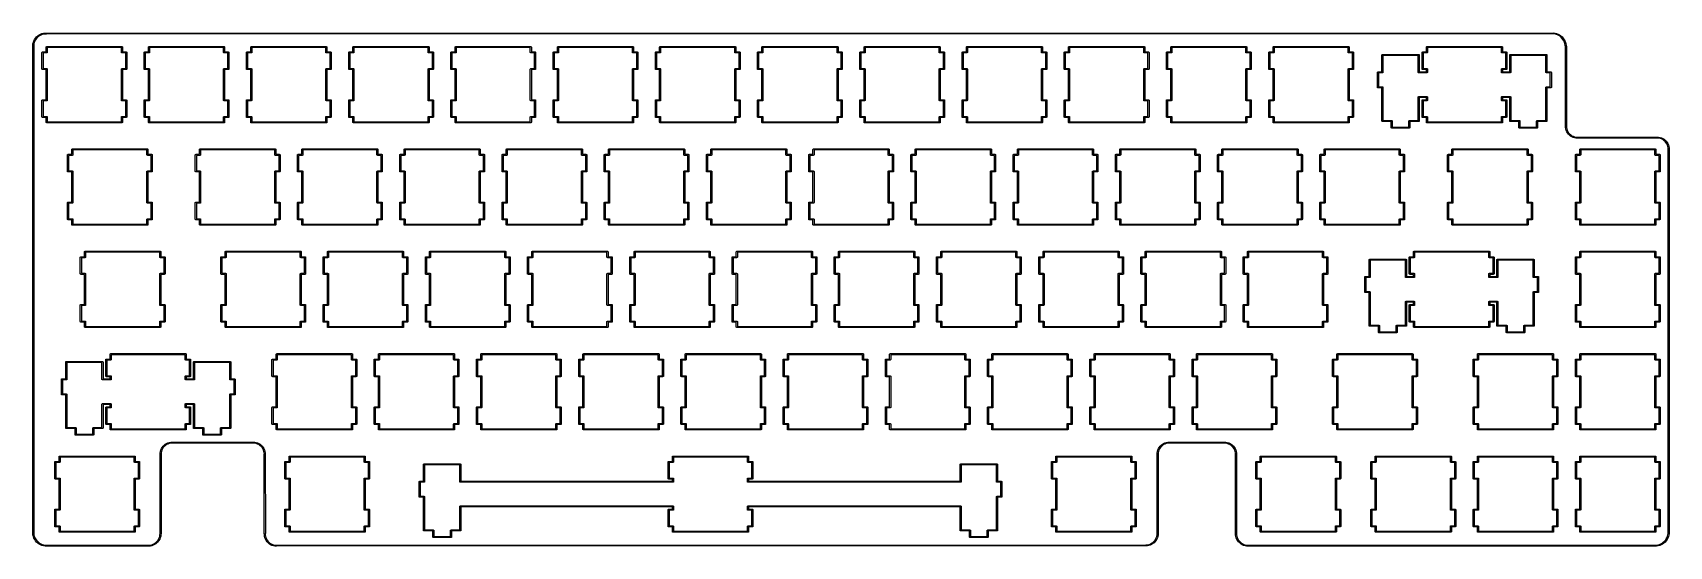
# Model space of a CAD drawing. Extents: x 0.2 to 12.2, y -4 to -0.2.
import ezdxf

# ---------------------------------------------------------------- set-up
doc = ezdxf.new("R2010")
doc.units = 0
doc.header["$MEASUREMENT"] = 0
doc.layers.add('BLACK', color=7, linetype='CONTINUOUS')

msp = doc.modelspace()

# ---------------------------------------------------------------- linework, layer by layer
at = {"layer": 'BLACK', "linetype": 'CONTINUOUS'}
for p, q in [((0.201783, -0.249997), (0.207212, -0.239741)), ((0.207212, -0.239741), (0.213824, -0.230205)), ((0.21955, -0.234705), (0.213434, -0.243526)), ((0.213824, -0.230205), (0.221525, -0.221525)), ((0.226675, -0.226675), (0.21955, -0.234705)), ((0.221525, -0.221525), (0.230205, -0.213824)), ((0.234705, -0.21955), (0.226675, -0.226675)), ((0.230205, -0.213824), (0.239741, -0.207212)), ((0.243526, -0.213434), (0.234705, -0.21955)), ((0.239741, -0.207212), (0.249997, -0.201783)), ((0.253014, -0.208412), (0.243526, -0.213434)), ((0.249997, -0.201783), (0.260827, -0.197615)), ((0.263033, -0.204556), (0.253014, -0.208412)), ((0.260827, -0.197615), (0.272076, -0.194767)), ((0.273439, -0.201921), (0.263033, -0.204556)), ((0.272076, -0.194767), (0.283585, -0.19328)), ((0.284085, -0.200545), (0.273439, -0.201921)), ((0.283585, -0.19328), (0.29498, -0.193176)), ((0.294408, -0.200451), (0.284085, -0.200545)), ((0.294812, -0.200605), (0.294408, -0.200451)), ((0.294908, -0.20058), (0.294812, -0.200605)), ((0.295001, -0.20061), (0.294908, -0.20058)), ((0.29498, -0.193176), (0.294999, -0.19317)), ((0.294999, -0.19317), (11.35, -0.19128)), ((11.35, -0.19872), (0.295001, -0.20061)), ((11.35, -0.19128), (11.3502, -0.191345)), ((11.3503, -0.198633), (11.35, -0.19872)), ((11.3502, -0.191345), (11.3504, -0.191302)), ((11.3613, -0.200533), (11.3503, -0.198633)), ((11.3504, -0.191302), (11.3504, -0.191302)), ((11.3504, -0.191302), (11.362, -0.193245)), ((11.3727, -0.203936), (11.3613, -0.200533)), ((11.362, -0.193245), (11.3733, -0.196461)), ((11.3835, -0.208679), (11.3727, -0.203936)), ((11.3733, -0.196461), (11.3842, -0.200911)), ((11.3938, -0.214693), (11.3835, -0.208679)), ((11.3842, -0.200911), (11.3945, -0.20654)), ((11.4032, -0.221891), (11.3938, -0.214693)), ((11.3945, -0.20654), (11.4042, -0.213279)), ((11.4117, -0.230169), (11.4032, -0.221891)), ((11.4042, -0.213279), (11.413, -0.221044)), ((11.4191, -0.239408), (11.4117, -0.230169)), ((11.413, -0.221044), (11.4209, -0.22974)), ((11.4254, -0.249473), (11.4191, -0.239408)), ((11.4209, -0.22974), (11.4278, -0.239261)), ((11.4278, -0.239261), (11.4336, -0.249487)), ((0.19317, -0.295), (0.193176, -0.294981)), ((0.19317, -3.86), (0.19317, -0.295)), ((0.193176, -0.294981), (0.19328, -0.283585)), ((0.19328, -0.283585), (0.194767, -0.272076)), ((0.194767, -0.272076), (0.197615, -0.260827)), ((0.197615, -0.260827), (0.201783, -0.249997)), ((0.200545, -0.284085), (0.200451, -0.294408)), ((0.200451, -0.294408), (0.200605, -0.294812)), ((0.201921, -0.273439), (0.200545, -0.284085)), ((0.200605, -0.294812), (0.20058, -0.294907)), ((0.20058, -0.294907), (0.20061, -0.295)), ((0.20061, -0.295), (0.20061, -3.86)), ((0.204556, -0.263033), (0.201921, -0.273439)), ((0.208412, -0.253014), (0.204556, -0.263033)), ((0.213434, -0.243526), (0.208412, -0.253014)), ((0.261083, -0.335669), (0.261265, -0.335109)), ((0.261083, -0.457717), (0.261083, -0.335669)), ((0.261265, -0.33452), (0.261612, -0.334043)), ((0.261265, -0.335109), (0.261265, -0.33452)), ((0.261612, -0.334043), (0.261794, -0.333483)), ((0.261794, -0.333483), (0.26227, -0.333136)), ((0.26227, -0.333136), (0.262617, -0.33266)), ((0.262617, -0.33266), (0.263177, -0.332478)), ((0.263177, -0.332478), (0.263654, -0.332131)), ((0.263654, -0.332131), (0.264243, -0.332131)), ((0.264243, -0.332131), (0.264803, -0.331949)), ((0.264803, -0.331949), (0.292579, -0.331949)), ((0.296299, -0.339389), (0.268523, -0.339389)), ((0.268523, -0.339389), (0.268523, -0.453997)), ((0.292579, -0.296299), (0.292761, -0.295739)), ((0.292579, -0.331949), (0.292579, -0.296299)), ((0.292761, -0.29515), (0.293108, -0.294673)), ((0.292761, -0.295739), (0.292761, -0.29515)), ((0.293108, -0.294673), (0.29329, -0.294113)), ((0.29329, -0.294113), (0.293766, -0.293766)), ((0.293766, -0.293766), (0.294113, -0.29329)), ((0.294113, -0.29329), (0.294673, -0.293108)), ((0.294673, -0.293108), (0.29515, -0.292761)), ((0.29515, -0.292761), (0.295739, -0.292761)), ((0.295739, -0.292761), (0.296299, -0.292579)), ((0.296299, -0.292579), (0.84748, -0.292579)), ((0.29686, -0.339207), (0.296299, -0.339389)), ((0.297449, -0.339207), (0.29686, -0.339207)), ((0.297925, -0.338861), (0.297449, -0.339207)), ((0.298486, -0.338679), (0.297925, -0.338861)), ((0.298832, -0.338202), (0.298486, -0.338679)), ((0.299309, -0.337856), (0.298832, -0.338202)), ((0.299491, -0.337295), (0.299309, -0.337856)), ((0.299837, -0.336819), (0.299491, -0.337295)), ((0.300019, -0.335669), (0.299837, -0.33623)), ((0.299837, -0.33623), (0.299837, -0.336819)), ((0.84376, -0.300019), (0.300019, -0.300019)), ((0.300019, -0.300019), (0.300019, -0.335669)), ((0.84376, -0.335669), (0.84376, -0.300019)), ((0.843942, -0.33623), (0.84376, -0.335669)), ((0.843942, -0.336819), (0.843942, -0.33623)), ((0.844289, -0.337295), (0.843942, -0.336819)), ((0.844471, -0.337856), (0.844289, -0.337295)), ((0.844947, -0.338202), (0.844471, -0.337856)), ((0.845294, -0.338679), (0.844947, -0.338202)), ((0.845854, -0.338861), (0.845294, -0.338679)), ((0.846331, -0.339207), (0.845854, -0.338861)), ((0.84692, -0.339207), (0.846331, -0.339207)), ((0.84748, -0.339389), (0.84692, -0.339207)), ((0.84748, -0.292579), (0.848041, -0.292761)), ((0.875256, -0.339389), (0.84748, -0.339389)), ((0.848041, -0.292761), (0.84863, -0.292761)), ((0.84863, -0.292761), (0.849106, -0.293108)), ((0.849106, -0.293108), (0.849667, -0.29329)), ((0.849667, -0.29329), (0.850013, -0.293766)), ((0.850013, -0.293766), (0.85049, -0.294113)), ((0.85049, -0.294113), (0.850672, -0.294673)), ((0.850672, -0.294673), (0.851018, -0.29515)), ((0.851018, -0.29515), (0.851018, -0.295739)), ((0.851018, -0.295739), (0.8512, -0.296299)), ((0.8512, -0.296299), (0.8512, -0.331949)), ((0.8512, -0.331949), (0.878976, -0.331949)), ((0.875256, -0.453997), (0.875256, -0.339389)), ((0.878976, -0.331949), (0.879537, -0.332131)), ((0.879537, -0.332131), (0.880126, -0.332131)), ((0.880126, -0.332131), (0.880603, -0.332478)), ((0.880603, -0.332478), (0.881163, -0.33266)), ((0.881163, -0.33266), (0.881509, -0.333136)), ((0.881509, -0.333136), (0.881986, -0.333483)), ((0.881986, -0.333483), (0.882168, -0.334043)), ((0.882168, -0.334043), (0.882514, -0.33452)), ((0.882514, -0.33452), (0.882514, -0.335109)), ((0.882514, -0.335109), (0.882696, -0.335669)), ((0.882696, -0.335669), (0.882696, -0.457717)), ((1.01108, -0.335669), (1.01127, -0.335109)), ((1.01108, -0.457717), (1.01108, -0.335669)), ((1.01127, -0.33452), (1.01161, -0.334043)), ((1.01127, -0.335109), (1.01127, -0.33452)), ((1.01161, -0.334043), (1.01179, -0.333483)), ((1.01179, -0.333483), (1.01227, -0.333136)), ((1.01227, -0.333136), (1.01262, -0.33266)), ((1.01262, -0.33266), (1.01318, -0.332478)), ((1.01318, -0.332478), (1.01365, -0.332131)), ((1.01365, -0.332131), (1.01424, -0.332131)), ((1.01424, -0.332131), (1.0148, -0.331949)), ((1.0148, -0.331949), (1.04258, -0.331949)), ((1.0463, -0.339389), (1.01852, -0.339389)), ((1.01852, -0.339389), (1.01852, -0.453997)), ((1.04258, -0.296299), (1.04276, -0.295739)), ((1.04258, -0.331949), (1.04258, -0.296299)), ((1.04276, -0.29515), (1.04311, -0.294673)), ((1.04276, -0.295739), (1.04276, -0.29515)), ((1.04311, -0.294673), (1.04329, -0.294113)), ((1.04329, -0.294113), (1.04377, -0.293766)), ((1.04377, -0.293766), (1.04411, -0.29329)), ((1.04411, -0.29329), (1.04467, -0.293108)), ((1.04467, -0.293108), (1.04515, -0.292761)), ((1.04515, -0.292761), (1.04574, -0.292761)), ((1.04574, -0.292761), (1.0463, -0.292579)), ((1.0463, -0.292579), (1.59748, -0.292579)), ((1.04686, -0.339207), (1.0463, -0.339389)), ((1.04745, -0.339207), (1.04686, -0.339207)), ((1.04793, -0.338861), (1.04745, -0.339207)), ((1.04849, -0.338679), (1.04793, -0.338861)), ((1.04883, -0.338202), (1.04849, -0.338679)), ((1.04931, -0.337856), (1.04883, -0.338202)), ((1.04949, -0.337295), (1.04931, -0.337856)), ((1.04984, -0.336819), (1.04949, -0.337295)), ((1.05002, -0.335669), (1.04984, -0.33623)), ((1.04984, -0.33623), (1.04984, -0.336819)), ((1.59376, -0.300019), (1.05002, -0.300019)), ((1.05002, -0.300019), (1.05002, -0.335669)), ((1.59376, -0.335669), (1.59376, -0.300019)), ((1.59394, -0.33623), (1.59376, -0.335669)), ((1.59394, -0.336819), (1.59394, -0.33623)), ((1.59429, -0.337295), (1.59394, -0.336819)), ((1.59447, -0.337856), (1.59429, -0.337295)), ((1.59495, -0.338202), (1.59447, -0.337856)), ((1.59529, -0.338679), (1.59495, -0.338202)), ((1.59585, -0.338861), (1.59529, -0.338679)), ((1.59633, -0.339207), (1.59585, -0.338861)), ((1.59692, -0.339207), (1.59633, -0.339207)), ((1.59748, -0.339389), (1.59692, -0.339207)), ((1.59748, -0.292579), (1.59804, -0.292761)), ((1.62526, -0.339389), (1.59748, -0.339389)), ((1.59804, -0.292761), (1.59863, -0.292761)), ((1.59863, -0.292761), (1.59911, -0.293108)), ((1.59911, -0.293108), (1.59967, -0.29329)), ((1.59967, -0.29329), (1.60001, -0.293766)), ((1.60001, -0.293766), (1.60049, -0.294113)), ((1.60049, -0.294113), (1.60067, -0.294673)), ((1.60067, -0.294673), (1.60102, -0.29515)), ((1.60102, -0.29515), (1.60102, -0.295739)), ((1.60102, -0.295739), (1.6012, -0.296299)), ((1.6012, -0.296299), (1.6012, -0.331949)), ((1.6012, -0.331949), (1.62898, -0.331949)), ((1.62526, -0.453997), (1.62526, -0.339389)), ((1.62898, -0.331949), (1.62954, -0.332131)), ((1.62954, -0.332131), (1.63013, -0.332131)), ((1.63013, -0.332131), (1.6306, -0.332478)), ((1.6306, -0.332478), (1.63116, -0.33266)), ((1.63116, -0.33266), (1.63151, -0.333136)), ((1.63151, -0.333136), (1.63199, -0.333483)), ((1.63199, -0.333483), (1.63217, -0.334043)), ((1.63217, -0.334043), (1.63251, -0.33452)), ((1.63251, -0.33452), (1.63251, -0.335109)), ((1.63251, -0.335109), (1.6327, -0.335669)), ((1.6327, -0.335669), (1.6327, -0.457717)), ((1.76108, -0.335669), (1.76127, -0.335109)), ((1.76108, -0.457717), (1.76108, -0.335669)), ((1.76127, -0.33452), (1.76161, -0.334043)), ((1.76127, -0.335109), (1.76127, -0.33452)), ((1.76161, -0.334043), (1.76179, -0.333483)), ((1.76179, -0.333483), (1.76227, -0.333136)), ((1.76227, -0.333136), (1.76262, -0.33266)), ((1.76262, -0.33266), (1.76318, -0.332478)), ((1.76318, -0.332478), (1.76365, -0.332131)), ((1.76365, -0.332131), (1.76424, -0.332131)), ((1.76424, -0.332131), (1.7648, -0.331949)), ((1.7648, -0.331949), (1.79258, -0.331949)), ((1.7963, -0.339389), (1.76852, -0.339389)), ((1.76852, -0.339389), (1.76852, -0.453997)), ((1.79258, -0.296299), (1.79276, -0.295739)), ((1.79258, -0.331949), (1.79258, -0.296299)), ((1.79276, -0.29515), (1.79311, -0.294673)), ((1.79276, -0.295739), (1.79276, -0.29515)), ((1.79311, -0.294673), (1.79329, -0.294113)), ((1.79329, -0.294113), (1.79377, -0.293766)), ((1.79377, -0.293766), (1.79411, -0.29329)), ((1.79411, -0.29329), (1.79467, -0.293108)), ((1.79467, -0.293108), (1.79515, -0.292761)), ((1.79515, -0.292761), (1.79574, -0.292761)), ((1.79574, -0.292761), (1.7963, -0.292579)), ((1.7963, -0.292579), (2.34748, -0.292579)), ((1.79686, -0.339207), (1.7963, -0.339389)), ((1.79745, -0.339207), (1.79686, -0.339207)), ((1.79793, -0.338861), (1.79745, -0.339207)), ((1.79849, -0.338679), (1.79793, -0.338861)), ((1.79883, -0.338202), (1.79849, -0.338679)), ((1.79931, -0.337856), (1.79883, -0.338202)), ((1.79949, -0.337295), (1.79931, -0.337856)), ((1.79984, -0.336819), (1.79949, -0.337295)), ((1.80002, -0.335669), (1.79984, -0.33623)), ((1.79984, -0.33623), (1.79984, -0.336819)), ((2.34376, -0.300019), (1.80002, -0.300019)), ((1.80002, -0.300019), (1.80002, -0.335669)), ((2.34376, -0.335669), (2.34376, -0.300019)), ((2.34394, -0.33623), (2.34376, -0.335669)), ((2.34394, -0.336819), (2.34394, -0.33623)), ((2.34429, -0.337295), (2.34394, -0.336819)), ((2.34447, -0.337856), (2.34429, -0.337295)), ((2.34495, -0.338202), (2.34447, -0.337856)), ((2.34529, -0.338679), (2.34495, -0.338202)), ((2.34585, -0.338861), (2.34529, -0.338679)), ((2.34633, -0.339207), (2.34585, -0.338861)), ((2.34692, -0.339207), (2.34633, -0.339207)), ((2.34748, -0.339389), (2.34692, -0.339207)), ((2.34748, -0.292579), (2.34804, -0.292761)), ((2.37526, -0.339389), (2.34748, -0.339389)), ((2.34804, -0.292761), (2.34863, -0.292761)), ((2.34863, -0.292761), (2.34911, -0.293108)), ((2.34911, -0.293108), (2.34967, -0.29329)), ((2.34967, -0.29329), (2.35001, -0.293766)), ((2.35001, -0.293766), (2.35049, -0.294113)), ((2.35049, -0.294113), (2.35067, -0.294673)), ((2.35067, -0.294673), (2.35102, -0.29515)), ((2.35102, -0.29515), (2.35102, -0.295739)), ((2.35102, -0.295739), (2.3512, -0.296299)), ((2.3512, -0.296299), (2.3512, -0.331949)), ((2.3512, -0.331949), (2.37898, -0.331949)), ((2.37526, -0.453997), (2.37526, -0.339389)), ((2.37898, -0.331949), (2.37954, -0.332131)), ((2.37954, -0.332131), (2.38013, -0.332131)), ((2.38013, -0.332131), (2.3806, -0.332478)), ((2.3806, -0.332478), (2.38116, -0.33266)), ((2.38116, -0.33266), (2.38151, -0.333136)), ((2.38151, -0.333136), (2.38199, -0.333483)), ((2.38199, -0.333483), (2.38217, -0.334043)), ((2.38217, -0.334043), (2.38251, -0.33452)), ((2.38251, -0.33452), (2.38251, -0.335109)), ((2.38251, -0.335109), (2.3827, -0.335669)), ((2.3827, -0.335669), (2.3827, -0.457717)), ((2.51108, -0.335669), (2.51127, -0.335109)), ((2.51108, -0.457717), (2.51108, -0.335669)), ((2.51127, -0.33452), (2.51161, -0.334043)), ((2.51127, -0.335109), (2.51127, -0.33452)), ((2.51161, -0.334043), (2.51179, -0.333483)), ((2.51179, -0.333483), (2.51227, -0.333136)), ((2.51227, -0.333136), (2.51262, -0.33266)), ((2.51262, -0.33266), (2.51318, -0.332478)), ((2.51318, -0.332478), (2.51365, -0.332131)), ((2.51365, -0.332131), (2.51424, -0.332131)), ((2.51424, -0.332131), (2.5148, -0.331949)), ((2.5148, -0.331949), (2.54258, -0.331949)), ((2.5463, -0.339389), (2.51852, -0.339389)), ((2.51852, -0.339389), (2.51852, -0.453997)), ((2.54258, -0.296299), (2.54276, -0.295739)), ((2.54258, -0.331949), (2.54258, -0.296299)), ((2.54276, -0.29515), (2.54311, -0.294673)), ((2.54276, -0.295739), (2.54276, -0.29515)), ((2.54311, -0.294673), (2.54329, -0.294113)), ((2.54329, -0.294113), (2.54377, -0.293766)), ((2.54377, -0.293766), (2.54411, -0.29329)), ((2.54411, -0.29329), (2.54467, -0.293108)), ((2.54467, -0.293108), (2.54515, -0.292761)), ((2.54515, -0.292761), (2.54574, -0.292761)), ((2.54574, -0.292761), (2.5463, -0.292579)), ((2.5463, -0.292579), (3.09748, -0.292579)), ((2.54686, -0.339207), (2.5463, -0.339389)), ((2.54745, -0.339207), (2.54686, -0.339207)), ((2.54793, -0.338861), (2.54745, -0.339207)), ((2.54849, -0.338679), (2.54793, -0.338861)), ((2.54883, -0.338202), (2.54849, -0.338679)), ((2.54931, -0.337856), (2.54883, -0.338202)), ((2.54949, -0.337295), (2.54931, -0.337856)), ((2.54984, -0.336819), (2.54949, -0.337295)), ((2.55002, -0.335669), (2.54984, -0.33623)), ((2.54984, -0.33623), (2.54984, -0.336819)), ((3.09376, -0.300019), (2.55002, -0.300019)), ((2.55002, -0.300019), (2.55002, -0.335669)), ((3.09376, -0.335669), (3.09376, -0.300019)), ((3.09394, -0.33623), (3.09376, -0.335669)), ((3.09394, -0.336819), (3.09394, -0.33623)), ((3.09429, -0.337295), (3.09394, -0.336819)), ((3.09447, -0.337856), (3.09429, -0.337295)), ((3.09495, -0.338202), (3.09447, -0.337856)), ((3.09529, -0.338679), (3.09495, -0.338202)), ((3.09585, -0.338861), (3.09529, -0.338679)), ((3.09633, -0.339207), (3.09585, -0.338861)), ((3.09692, -0.339207), (3.09633, -0.339207)), ((3.09748, -0.339389), (3.09692, -0.339207)), ((3.09748, -0.292579), (3.09804, -0.292761)), ((3.12526, -0.339389), (3.09748, -0.339389)), ((3.09804, -0.292761), (3.09863, -0.292761)), ((3.09863, -0.292761), (3.09911, -0.293108)), ((3.09911, -0.293108), (3.09967, -0.29329)), ((3.09967, -0.29329), (3.10001, -0.293766)), ((3.10001, -0.293766), (3.10049, -0.294113)), ((3.10049, -0.294113), (3.10067, -0.294673)), ((3.10067, -0.294673), (3.10102, -0.29515)), ((3.10102, -0.29515), (3.10102, -0.295739)), ((3.10102, -0.295739), (3.1012, -0.296299)), ((3.1012, -0.296299), (3.1012, -0.331949)), ((3.1012, -0.331949), (3.12898, -0.331949)), ((3.12526, -0.453997), (3.12526, -0.339389)), ((3.12898, -0.331949), (3.12954, -0.332131)), ((3.12954, -0.332131), (3.13013, -0.332131)), ((3.13013, -0.332131), (3.1306, -0.332478)), ((3.1306, -0.332478), (3.13116, -0.33266)), ((3.13116, -0.33266), (3.13151, -0.333136)), ((3.13151, -0.333136), (3.13199, -0.333483)), ((3.13199, -0.333483), (3.13217, -0.334043)), ((3.13217, -0.334043), (3.13251, -0.33452)), ((3.13251, -0.33452), (3.13251, -0.335109)), ((3.13251, -0.335109), (3.1327, -0.335669)), ((3.1327, -0.335669), (3.1327, -0.457717)), ((3.26108, -0.335669), (3.26127, -0.335109)), ((3.26108, -0.457717), (3.26108, -0.335669)), ((3.26127, -0.33452), (3.26161, -0.334043)), ((3.26127, -0.335109), (3.26127, -0.33452)), ((3.26161, -0.334043), (3.26179, -0.333483)), ((3.26179, -0.333483), (3.26227, -0.333136)), ((3.26227, -0.333136), (3.26262, -0.33266)), ((3.26262, -0.33266), (3.26318, -0.332478)), ((3.26318, -0.332478), (3.26365, -0.332131)), ((3.26365, -0.332131), (3.26424, -0.332131)), ((3.26424, -0.332131), (3.2648, -0.331949)), ((3.2648, -0.331949), (3.29258, -0.331949)), ((3.2963, -0.339389), (3.26852, -0.339389)), ((3.26852, -0.339389), (3.26852, -0.453997)), ((3.29258, -0.296299), (3.29276, -0.295739)), ((3.29258, -0.331949), (3.29258, -0.296299)), ((3.29276, -0.29515), (3.29311, -0.294673)), ((3.29276, -0.295739), (3.29276, -0.29515)), ((3.29311, -0.294673), (3.29329, -0.294113)), ((3.29329, -0.294113), (3.29377, -0.293766)), ((3.29377, -0.293766), (3.29411, -0.29329)), ((3.29411, -0.29329), (3.29467, -0.293108)), ((3.29467, -0.293108), (3.29515, -0.292761)), ((3.29515, -0.292761), (3.29574, -0.292761)), ((3.29574, -0.292761), (3.2963, -0.292579)), ((3.2963, -0.292579), (3.84748, -0.292579)), ((3.29686, -0.339207), (3.2963, -0.339389)), ((3.29745, -0.339207), (3.29686, -0.339207)), ((3.29793, -0.338861), (3.29745, -0.339207)), ((3.29849, -0.338679), (3.29793, -0.338861)), ((3.29883, -0.338202), (3.29849, -0.338679)), ((3.29931, -0.337856), (3.29883, -0.338202)), ((3.29949, -0.337295), (3.29931, -0.337856)), ((3.29984, -0.336819), (3.29949, -0.337295)), ((3.30002, -0.335669), (3.29984, -0.33623)), ((3.29984, -0.33623), (3.29984, -0.336819)), ((3.84376, -0.300019), (3.30002, -0.300019)), ((3.30002, -0.300019), (3.30002, -0.335669)), ((3.84376, -0.335669), (3.84376, -0.300019)), ((3.84394, -0.33623), (3.84376, -0.335669)), ((3.84394, -0.336819), (3.84394, -0.33623)), ((3.84429, -0.337295), (3.84394, -0.336819)), ((3.84447, -0.337856), (3.84429, -0.337295)), ((3.84495, -0.338202), (3.84447, -0.337856)), ((3.84529, -0.338679), (3.84495, -0.338202)), ((3.84585, -0.338861), (3.84529, -0.338679)), ((3.84633, -0.339207), (3.84585, -0.338861)), ((3.84692, -0.339207), (3.84633, -0.339207)), ((3.84748, -0.339389), (3.84692, -0.339207)), ((3.84748, -0.292579), (3.84804, -0.292761)), ((3.87522, -0.339389), (3.84748, -0.339389)), ((3.84804, -0.292761), (3.84863, -0.292761)), ((3.84863, -0.292761), (3.84911, -0.293108)), ((3.84911, -0.293108), (3.84967, -0.29329)), ((3.84967, -0.29329), (3.85001, -0.293766)), ((3.85001, -0.293766), (3.85049, -0.294113)), ((3.85049, -0.294113), (3.85067, -0.294673)), ((3.85067, -0.294673), (3.85102, -0.29515)), ((3.85102, -0.29515), (3.85102, -0.295739)), ((3.85102, -0.295739), (3.8512, -0.296299)), ((3.8512, -0.296299), (3.8512, -0.331949)), ((3.8512, -0.331949), (3.87894, -0.331949)), ((3.87522, -0.453997), (3.87522, -0.339389)), ((3.87894, -0.331949), (3.8795, -0.332131)), ((3.8795, -0.332131), (3.88009, -0.332131)), ((3.88009, -0.332131), (3.88056, -0.332478)), ((3.88056, -0.332478), (3.88112, -0.33266)), ((3.88112, -0.33266), (3.88147, -0.333136)), ((3.88147, -0.333136), (3.88195, -0.333483)), ((3.88195, -0.333483), (3.88213, -0.334043)), ((3.88213, -0.334043), (3.88247, -0.33452)), ((3.88247, -0.33452), (3.88247, -0.335109)), ((3.88247, -0.335109), (3.88266, -0.335669)), ((3.88266, -0.335669), (3.88266, -0.457717)), ((4.01108, -0.335669), (4.01127, -0.335109)), ((4.01108, -0.457717), (4.01108, -0.335669)), ((4.01127, -0.33452), (4.01161, -0.334043)), ((4.01127, -0.335109), (4.01127, -0.33452)), ((4.01161, -0.334043), (4.01179, -0.333483)), ((4.01179, -0.333483), (4.01227, -0.333136)), ((4.01227, -0.333136), (4.01262, -0.33266)), ((4.01262, -0.33266), (4.01318, -0.332478)), ((4.01318, -0.332478), (4.01365, -0.332131)), ((4.01365, -0.332131), (4.01424, -0.332131)), ((4.01424, -0.332131), (4.0148, -0.331949)), ((4.0148, -0.331949), (4.04254, -0.331949)), ((4.04626, -0.339389), (4.01852, -0.339389)), ((4.01852, -0.339389), (4.01852, -0.453997)), ((4.04254, -0.296299), (4.04272, -0.295739)), ((4.04254, -0.331949), (4.04254, -0.296299)), ((4.04272, -0.29515), (4.04307, -0.294673)), ((4.04272, -0.295739), (4.04272, -0.29515)), ((4.04307, -0.294673), (4.04325, -0.294113)), ((4.04325, -0.294113), (4.04373, -0.293766)), ((4.04373, -0.293766), (4.04407, -0.29329)), ((4.04407, -0.29329), (4.04463, -0.293108)), ((4.04463, -0.293108), (4.04511, -0.292761)), ((4.04511, -0.292761), (4.0457, -0.292761)), ((4.0457, -0.292761), (4.04626, -0.292579)), ((4.04626, -0.292579), (4.59744, -0.292579)), ((4.04682, -0.339207), (4.04626, -0.339389)), ((4.04741, -0.339207), (4.04682, -0.339207)), ((4.04789, -0.338861), (4.04741, -0.339207)), ((4.04845, -0.338679), (4.04789, -0.338861)), ((4.04879, -0.338202), (4.04845, -0.338679)), ((4.04927, -0.337856), (4.04879, -0.338202)), ((4.04945, -0.337295), (4.04927, -0.337856)), ((4.0498, -0.336819), (4.04945, -0.337295)), ((4.04998, -0.335669), (4.0498, -0.33623)), ((4.0498, -0.33623), (4.0498, -0.336819)), ((4.59372, -0.300019), (4.04998, -0.300019)), ((4.04998, -0.300019), (4.04998, -0.335669)), ((4.59372, -0.335669), (4.59372, -0.300019)), ((4.5939, -0.33623), (4.59372, -0.335669)), ((4.5939, -0.336819), (4.5939, -0.33623)), ((4.59425, -0.337295), (4.5939, -0.336819)), ((4.59443, -0.337856), (4.59425, -0.337295)), ((4.59491, -0.338202), (4.59443, -0.337856)), ((4.59525, -0.338679), (4.59491, -0.338202)), ((4.59581, -0.338861), (4.59525, -0.338679)), ((4.59629, -0.339207), (4.59581, -0.338861)), ((4.59688, -0.339207), (4.59629, -0.339207)), ((4.59744, -0.339389), (4.59688, -0.339207)), ((4.59744, -0.292579), (4.598, -0.292761)), ((4.62522, -0.339389), (4.59744, -0.339389)), ((4.598, -0.292761), (4.59859, -0.292761)), ((4.59859, -0.292761), (4.59907, -0.293108)), ((4.59907, -0.293108), (4.59963, -0.29329)), ((4.59963, -0.29329), (4.59997, -0.293766)), ((4.59997, -0.293766), (4.60045, -0.294113)), ((4.60045, -0.294113), (4.60063, -0.294673)), ((4.60063, -0.294673), (4.60098, -0.29515)), ((4.60098, -0.29515), (4.60098, -0.295739)), ((4.60098, -0.295739), (4.60116, -0.296299)), ((4.60116, -0.296299), (4.60116, -0.331949)), ((4.60116, -0.331949), (4.62894, -0.331949)), ((4.62522, -0.453997), (4.62522, -0.339389)), ((4.62894, -0.331949), (4.6295, -0.332131)), ((4.6295, -0.332131), (4.63009, -0.332131)), ((4.63009, -0.332131), (4.63056, -0.332478)), ((4.63056, -0.332478), (4.63112, -0.33266)), ((4.63112, -0.33266), (4.63147, -0.333136)), ((4.63147, -0.333136), (4.63195, -0.333483)), ((4.63195, -0.333483), (4.63213, -0.334043)), ((4.63213, -0.334043), (4.63247, -0.33452)), ((4.63247, -0.33452), (4.63247, -0.335109)), ((4.63247, -0.335109), (4.63266, -0.335669)), ((4.63266, -0.335669), (4.63266, -0.457717)), ((4.76104, -0.335669), (4.76123, -0.335109)), ((4.76104, -0.457717), (4.76104, -0.335669)), ((4.76123, -0.33452), (4.76157, -0.334043)), ((4.76123, -0.335109), (4.76123, -0.33452)), ((4.76157, -0.334043), (4.76175, -0.333483)), ((4.76175, -0.333483), (4.76223, -0.333136)), ((4.76223, -0.333136), (4.76258, -0.33266)), ((4.76258, -0.33266), (4.76314, -0.332478)), ((4.76314, -0.332478), (4.76361, -0.332131)), ((4.76361, -0.332131), (4.7642, -0.332131)), ((4.7642, -0.332131), (4.76476, -0.331949)), ((4.76476, -0.331949), (4.79254, -0.331949)), ((4.79626, -0.339389), (4.76848, -0.339389)), ((4.76848, -0.339389), (4.76848, -0.453997)), ((4.79254, -0.296299), (4.79272, -0.295739)), ((4.79254, -0.331949), (4.79254, -0.296299)), ((4.79272, -0.29515), (4.79307, -0.294673)), ((4.79272, -0.295739), (4.79272, -0.29515)), ((4.79307, -0.294673), (4.79325, -0.294113)), ((4.79325, -0.294113), (4.79373, -0.293766)), ((4.79373, -0.293766), (4.79407, -0.29329)), ((4.79407, -0.29329), (4.79463, -0.293108)), ((4.79463, -0.293108), (4.79511, -0.292761)), ((4.79511, -0.292761), (4.7957, -0.292761)), ((4.7957, -0.292761), (4.79626, -0.292579)), ((4.79626, -0.292579), (5.34748, -0.292579)), ((4.79682, -0.339207), (4.79626, -0.339389)), ((4.79741, -0.339207), (4.79682, -0.339207)), ((4.79789, -0.338861), (4.79741, -0.339207)), ((4.79845, -0.338679), (4.79789, -0.338861)), ((4.79879, -0.338202), (4.79845, -0.338679)), ((4.79927, -0.337856), (4.79879, -0.338202)), ((4.79945, -0.337295), (4.79927, -0.337856)), ((4.7998, -0.336819), (4.79945, -0.337295)), ((4.79998, -0.335669), (4.7998, -0.33623)), ((4.7998, -0.33623), (4.7998, -0.336819)), ((5.34376, -0.300019), (4.79998, -0.300019)), ((4.79998, -0.300019), (4.79998, -0.335669)), ((5.34376, -0.335669), (5.34376, -0.300019)), ((5.34394, -0.33623), (5.34376, -0.335669)), ((5.34394, -0.336819), (5.34394, -0.33623)), ((5.34429, -0.337295), (5.34394, -0.336819)), ((5.34447, -0.337856), (5.34429, -0.337295)), ((5.34495, -0.338202), (5.34447, -0.337856)), ((5.34529, -0.338679), (5.34495, -0.338202)), ((5.34585, -0.338861), (5.34529, -0.338679)), ((5.34633, -0.339207), (5.34585, -0.338861)), ((5.34692, -0.339207), (5.34633, -0.339207)), ((5.34748, -0.339389), (5.34692, -0.339207)), ((5.34748, -0.292579), (5.34804, -0.292761)), ((5.37526, -0.339389), (5.34748, -0.339389)), ((5.34804, -0.292761), (5.34863, -0.292761)), ((5.34863, -0.292761), (5.34911, -0.293108)), ((5.34911, -0.293108), (5.34967, -0.29329)), ((5.34967, -0.29329), (5.35001, -0.293766)), ((5.35001, -0.293766), (5.35049, -0.294113)), ((5.35049, -0.294113), (5.35067, -0.294673)), ((5.35067, -0.294673), (5.35102, -0.29515)), ((5.35102, -0.29515), (5.35102, -0.295739)), ((5.35102, -0.295739), (5.3512, -0.296299)), ((5.3512, -0.296299), (5.3512, -0.331949)), ((5.3512, -0.331949), (5.37898, -0.331949)), ((5.37526, -0.453997), (5.37526, -0.339389)), ((5.37898, -0.331949), (5.37954, -0.332131)), ((5.37954, -0.332131), (5.38013, -0.332131)), ((5.38013, -0.332131), (5.3806, -0.332478)), ((5.3806, -0.332478), (5.38116, -0.33266)), ((5.38116, -0.33266), (5.38151, -0.333136)), ((5.38151, -0.333136), (5.38199, -0.333483)), ((5.38199, -0.333483), (5.38217, -0.334043)), ((5.38217, -0.334043), (5.38251, -0.33452)), ((5.38251, -0.33452), (5.38251, -0.335109)), ((5.38251, -0.335109), (5.3827, -0.335669)), ((5.3827, -0.335669), (5.3827, -0.457717)), ((5.51108, -0.335669), (5.51127, -0.335109)), ((5.51108, -0.457717), (5.51108, -0.335669)), ((5.51127, -0.33452), (5.51161, -0.334043)), ((5.51127, -0.335109), (5.51127, -0.33452)), ((5.51161, -0.334043), (5.51179, -0.333483)), ((5.51179, -0.333483), (5.51227, -0.333136)), ((5.51227, -0.333136), (5.51262, -0.33266)), ((5.51262, -0.33266), (5.51318, -0.332478)), ((5.51318, -0.332478), (5.51365, -0.332131)), ((5.51365, -0.332131), (5.51424, -0.332131)), ((5.51424, -0.332131), (5.5148, -0.331949)), ((5.5148, -0.331949), (5.54258, -0.331949)), ((5.5463, -0.339389), (5.51852, -0.339389)), ((5.51852, -0.339389), (5.51852, -0.453997)), ((5.54258, -0.296299), (5.54276, -0.295739)), ((5.54258, -0.331949), (5.54258, -0.296299)), ((5.54276, -0.29515), (5.54311, -0.294673)), ((5.54276, -0.295739), (5.54276, -0.29515)), ((5.54311, -0.294673), (5.54329, -0.294113)), ((5.54329, -0.294113), (5.54377, -0.293766)), ((5.54377, -0.293766), (5.54411, -0.29329)), ((5.54411, -0.29329), (5.54467, -0.293108)), ((5.54467, -0.293108), (5.54515, -0.292761)), ((5.54515, -0.292761), (5.54574, -0.292761)), ((5.54574, -0.292761), (5.5463, -0.292579)), ((5.5463, -0.292579), (6.09748, -0.292579)), ((5.54686, -0.339207), (5.5463, -0.339389)), ((5.54745, -0.339207), (5.54686, -0.339207)), ((5.54793, -0.338861), (5.54745, -0.339207)), ((5.54849, -0.338679), (5.54793, -0.338861)), ((5.54883, -0.338202), (5.54849, -0.338679)), ((5.54931, -0.337856), (5.54883, -0.338202)), ((5.54949, -0.337295), (5.54931, -0.337856)), ((5.54984, -0.336819), (5.54949, -0.337295)), ((5.55002, -0.335669), (5.54984, -0.33623)), ((5.54984, -0.33623), (5.54984, -0.336819)), ((6.09376, -0.300019), (5.55002, -0.300019)), ((5.55002, -0.300019), (5.55002, -0.335669)), ((6.09376, -0.335669), (6.09376, -0.300019)), ((6.09394, -0.33623), (6.09376, -0.335669)), ((6.09394, -0.336819), (6.09394, -0.33623)), ((6.09429, -0.337295), (6.09394, -0.336819)), ((6.09447, -0.337856), (6.09429, -0.337295)), ((6.09495, -0.338202), (6.09447, -0.337856)), ((6.09529, -0.338679), (6.09495, -0.338202)), ((6.09585, -0.338861), (6.09529, -0.338679)), ((6.09633, -0.339207), (6.09585, -0.338861)), ((6.09692, -0.339207), (6.09633, -0.339207)), ((6.09748, -0.339389), (6.09692, -0.339207)), ((6.09748, -0.292579), (6.09804, -0.292761)), ((6.12526, -0.339389), (6.09748, -0.339389)), ((6.09804, -0.292761), (6.09863, -0.292761)), ((6.09863, -0.292761), (6.09911, -0.293108)), ((6.09911, -0.293108), (6.09967, -0.29329)), ((6.09967, -0.29329), (6.10001, -0.293766)), ((6.10001, -0.293766), (6.10049, -0.294113)), ((6.10049, -0.294113), (6.10067, -0.294673)), ((6.10067, -0.294673), (6.10102, -0.29515)), ((6.10102, -0.29515), (6.10102, -0.295739)), ((6.10102, -0.295739), (6.1012, -0.296299)), ((6.1012, -0.296299), (6.1012, -0.331949)), ((6.1012, -0.331949), (6.12898, -0.331949)), ((6.12526, -0.453997), (6.12526, -0.339389)), ((6.12898, -0.331949), (6.12954, -0.332131)), ((6.12954, -0.332131), (6.13013, -0.332131)), ((6.13013, -0.332131), (6.1306, -0.332478)), ((6.1306, -0.332478), (6.13116, -0.33266)), ((6.13116, -0.33266), (6.13151, -0.333136)), ((6.13151, -0.333136), (6.13199, -0.333483)), ((6.13199, -0.333483), (6.13217, -0.334043)), ((6.13217, -0.334043), (6.13251, -0.33452)), ((6.13251, -0.33452), (6.13251, -0.335109)), ((6.13251, -0.335109), (6.1327, -0.335669)), ((6.1327, -0.335669), (6.1327, -0.457717)), ((6.26108, -0.335669), (6.26127, -0.335109)), ((6.26108, -0.457717), (6.26108, -0.335669)), ((6.26127, -0.33452), (6.26161, -0.334043)), ((6.26127, -0.335109), (6.26127, -0.33452)), ((6.26161, -0.334043), (6.26179, -0.333483)), ((6.26179, -0.333483), (6.26227, -0.333136)), ((6.26227, -0.333136), (6.26262, -0.33266)), ((6.26262, -0.33266), (6.26318, -0.332478)), ((6.26318, -0.332478), (6.26365, -0.332131)), ((6.26365, -0.332131), (6.26424, -0.332131)), ((6.26424, -0.332131), (6.2648, -0.331949)), ((6.2648, -0.331949), (6.29258, -0.331949)), ((6.2963, -0.339389), (6.26852, -0.339389)), ((6.26852, -0.339389), (6.26852, -0.453997)), ((6.29258, -0.296299), (6.29276, -0.295739)), ((6.29258, -0.331949), (6.29258, -0.296299)), ((6.29276, -0.29515), (6.29311, -0.294673)), ((6.29276, -0.295739), (6.29276, -0.29515)), ((6.29311, -0.294673), (6.29329, -0.294113)), ((6.29329, -0.294113), (6.29377, -0.293766)), ((6.29377, -0.293766), (6.29411, -0.29329)), ((6.29411, -0.29329), (6.29467, -0.293108)), ((6.29467, -0.293108), (6.29515, -0.292761)), ((6.29515, -0.292761), (6.29574, -0.292761)), ((6.29574, -0.292761), (6.2963, -0.292579)), ((6.2963, -0.292579), (6.84748, -0.292579)), ((6.29686, -0.339207), (6.2963, -0.339389)), ((6.29745, -0.339207), (6.29686, -0.339207)), ((6.29793, -0.338861), (6.29745, -0.339207)), ((6.29849, -0.338679), (6.29793, -0.338861)), ((6.29883, -0.338202), (6.29849, -0.338679)), ((6.29931, -0.337856), (6.29883, -0.338202)), ((6.29949, -0.337295), (6.29931, -0.337856)), ((6.29984, -0.336819), (6.29949, -0.337295)), ((6.30002, -0.335669), (6.29984, -0.33623)), ((6.29984, -0.33623), (6.29984, -0.336819)), ((6.84376, -0.300019), (6.30002, -0.300019)), ((6.30002, -0.300019), (6.30002, -0.335669)), ((6.84376, -0.335669), (6.84376, -0.300019)), ((6.84394, -0.33623), (6.84376, -0.335669)), ((6.84394, -0.336819), (6.84394, -0.33623)), ((6.84429, -0.337295), (6.84394, -0.336819)), ((6.84447, -0.337856), (6.84429, -0.337295)), ((6.84495, -0.338202), (6.84447, -0.337856)), ((6.84529, -0.338679), (6.84495, -0.338202)), ((6.84585, -0.338861), (6.84529, -0.338679)), ((6.84633, -0.339207), (6.84585, -0.338861)), ((6.84692, -0.339207), (6.84633, -0.339207)), ((6.84748, -0.339389), (6.84692, -0.339207)), ((6.84748, -0.292579), (6.84804, -0.292761)), ((6.87526, -0.339389), (6.84748, -0.339389)), ((6.84804, -0.292761), (6.84863, -0.292761)), ((6.84863, -0.292761), (6.84911, -0.293108)), ((6.84911, -0.293108), (6.84967, -0.29329)), ((6.84967, -0.29329), (6.85001, -0.293766)), ((6.85001, -0.293766), (6.85049, -0.294113)), ((6.85049, -0.294113), (6.85067, -0.294673)), ((6.85067, -0.294673), (6.85102, -0.29515)), ((6.85102, -0.29515), (6.85102, -0.295739)), ((6.85102, -0.295739), (6.8512, -0.296299)), ((6.8512, -0.296299), (6.8512, -0.331949)), ((6.8512, -0.331949), (6.87898, -0.331949)), ((6.87526, -0.453997), (6.87526, -0.339389)), ((6.87898, -0.331949), (6.87954, -0.332131)), ((6.87954, -0.332131), (6.88013, -0.332131)), ((6.88013, -0.332131), (6.8806, -0.332478)), ((6.8806, -0.332478), (6.88116, -0.33266)), ((6.88116, -0.33266), (6.88151, -0.333136)), ((6.88151, -0.333136), (6.88199, -0.333483)), ((6.88199, -0.333483), (6.88217, -0.334043)), ((6.88217, -0.334043), (6.88251, -0.33452)), ((6.88251, -0.33452), (6.88251, -0.335109)), ((6.88251, -0.335109), (6.8827, -0.335669)), ((6.8827, -0.335669), (6.8827, -0.457717)), ((7.01108, -0.335669), (7.01127, -0.335109)), ((7.01108, -0.457717), (7.01108, -0.335669)), ((7.01127, -0.33452), (7.01161, -0.334043)), ((7.01127, -0.335109), (7.01127, -0.33452)), ((7.01161, -0.334043), (7.01179, -0.333483)), ((7.01179, -0.333483), (7.01227, -0.333136)), ((7.01227, -0.333136), (7.01262, -0.33266)), ((7.01262, -0.33266), (7.01318, -0.332478)), ((7.01318, -0.332478), (7.01365, -0.332131)), ((7.01365, -0.332131), (7.01424, -0.332131)), ((7.01424, -0.332131), (7.0148, -0.331949)), ((7.0148, -0.331949), (7.04258, -0.331949)), ((7.0463, -0.339389), (7.01852, -0.339389)), ((7.01852, -0.339389), (7.01852, -0.453997)), ((7.04258, -0.296299), (7.04276, -0.295739)), ((7.04258, -0.331949), (7.04258, -0.296299)), ((7.04276, -0.29515), (7.04311, -0.294673)), ((7.04276, -0.295739), (7.04276, -0.29515)), ((7.04311, -0.294673), (7.04329, -0.294113)), ((7.04329, -0.294113), (7.04377, -0.293766)), ((7.04377, -0.293766), (7.04411, -0.29329)), ((7.04411, -0.29329), (7.04467, -0.293108)), ((7.04467, -0.293108), (7.04515, -0.292761)), ((7.04515, -0.292761), (7.04574, -0.292761)), ((7.04574, -0.292761), (7.0463, -0.292579)), ((7.0463, -0.292579), (7.59748, -0.292579)), ((7.04686, -0.339207), (7.0463, -0.339389)), ((7.04745, -0.339207), (7.04686, -0.339207)), ((7.04793, -0.338861), (7.04745, -0.339207)), ((7.04849, -0.338679), (7.04793, -0.338861)), ((7.04883, -0.338202), (7.04849, -0.338679)), ((7.04931, -0.337856), (7.04883, -0.338202)), ((7.04949, -0.337295), (7.04931, -0.337856)), ((7.04984, -0.336819), (7.04949, -0.337295)), ((7.05002, -0.335669), (7.04984, -0.33623)), ((7.04984, -0.33623), (7.04984, -0.336819)), ((7.59376, -0.300019), (7.05002, -0.300019)), ((7.05002, -0.300019), (7.05002, -0.335669)), ((7.59376, -0.335669), (7.59376, -0.300019)), ((7.59394, -0.33623), (7.59376, -0.335669)), ((7.59394, -0.336819), (7.59394, -0.33623)), ((7.59429, -0.337295), (7.59394, -0.336819)), ((7.59447, -0.337856), (7.59429, -0.337295)), ((7.59495, -0.338202), (7.59447, -0.337856)), ((7.59529, -0.338679), (7.59495, -0.338202)), ((7.59585, -0.338861), (7.59529, -0.338679)), ((7.59633, -0.339207), (7.59585, -0.338861)), ((7.59692, -0.339207), (7.59633, -0.339207)), ((7.59748, -0.339389), (7.59692, -0.339207)), ((7.59748, -0.292579), (7.59804, -0.292761)), ((7.62526, -0.339389), (7.59748, -0.339389)), ((7.59804, -0.292761), (7.59863, -0.292761)), ((7.59863, -0.292761), (7.59911, -0.293108)), ((7.59911, -0.293108), (7.59967, -0.29329)), ((7.59967, -0.29329), (7.60001, -0.293766)), ((7.60001, -0.293766), (7.60049, -0.294113)), ((7.60049, -0.294113), (7.60067, -0.294673)), ((7.60067, -0.294673), (7.60102, -0.29515)), ((7.60102, -0.29515), (7.60102, -0.295739)), ((7.60102, -0.295739), (7.6012, -0.296299)), ((7.6012, -0.296299), (7.6012, -0.331949)), ((7.6012, -0.331949), (7.62898, -0.331949)), ((7.62526, -0.453997), (7.62526, -0.339389)), ((7.62898, -0.331949), (7.62954, -0.332131)), ((7.62954, -0.332131), (7.63013, -0.332131)), ((7.63013, -0.332131), (7.6306, -0.332478)), ((7.6306, -0.332478), (7.63116, -0.33266)), ((7.63116, -0.33266), (7.63151, -0.333136)), ((7.63151, -0.333136), (7.63199, -0.333483)), ((7.63199, -0.333483), (7.63217, -0.334043)), ((7.63217, -0.334043), (7.63251, -0.33452)), ((7.63251, -0.33452), (7.63251, -0.335109)), ((7.63251, -0.335109), (7.6327, -0.335669)), ((7.6327, -0.335669), (7.6327, -0.457717)), ((7.76108, -0.335669), (7.76127, -0.335109)), ((7.76108, -0.457717), (7.76108, -0.335669)), ((7.76127, -0.33452), (7.76161, -0.334043)), ((7.76127, -0.335109), (7.76127, -0.33452)), ((7.76161, -0.334043), (7.76179, -0.333483)), ((7.76179, -0.333483), (7.76227, -0.333136)), ((7.76227, -0.333136), (7.76262, -0.33266)), ((7.76262, -0.33266), (7.76318, -0.332478)), ((7.76318, -0.332478), (7.76365, -0.332131)), ((7.76365, -0.332131), (7.76424, -0.332131)), ((7.76424, -0.332131), (7.7648, -0.331949)), ((7.7648, -0.331949), (7.79258, -0.331949)), ((7.7963, -0.339389), (7.76852, -0.339389)), ((7.76852, -0.339389), (7.76852, -0.453997)), ((7.79258, -0.296299), (7.79276, -0.295739)), ((7.79258, -0.331949), (7.79258, -0.296299)), ((7.79276, -0.29515), (7.79311, -0.294673)), ((7.79276, -0.295739), (7.79276, -0.29515)), ((7.79311, -0.294673), (7.79329, -0.294113)), ((7.79329, -0.294113), (7.79377, -0.293766)), ((7.79377, -0.293766), (7.79411, -0.29329)), ((7.79411, -0.29329), (7.79467, -0.293108)), ((7.79467, -0.293108), (7.79515, -0.292761)), ((7.79515, -0.292761), (7.79574, -0.292761)), ((7.79574, -0.292761), (7.7963, -0.292579)), ((7.7963, -0.292579), (8.34748, -0.292579)), ((7.79686, -0.339207), (7.7963, -0.339389)), ((7.79745, -0.339207), (7.79686, -0.339207)), ((7.79793, -0.338861), (7.79745, -0.339207)), ((7.79849, -0.338679), (7.79793, -0.338861)), ((7.79883, -0.338202), (7.79849, -0.338679)), ((7.79931, -0.337856), (7.79883, -0.338202)), ((7.79949, -0.337295), (7.79931, -0.337856)), ((7.79984, -0.336819), (7.79949, -0.337295)), ((7.80002, -0.335669), (7.79984, -0.33623)), ((7.79984, -0.33623), (7.79984, -0.336819)), ((8.34376, -0.300019), (7.80002, -0.300019)), ((7.80002, -0.300019), (7.80002, -0.335669)), ((8.34376, -0.335669), (8.34376, -0.300019)), ((8.34394, -0.33623), (8.34376, -0.335669)), ((8.34394, -0.336819), (8.34394, -0.33623)), ((8.34429, -0.337295), (8.34394, -0.336819)), ((8.34447, -0.337856), (8.34429, -0.337295)), ((8.34495, -0.338202), (8.34447, -0.337856)), ((8.34529, -0.338679), (8.34495, -0.338202)), ((8.34585, -0.338861), (8.34529, -0.338679)), ((8.34633, -0.339207), (8.34585, -0.338861)), ((8.34692, -0.339207), (8.34633, -0.339207)), ((8.34748, -0.339389), (8.34692, -0.339207)), ((8.34748, -0.292579), (8.34804, -0.292761)), ((8.37526, -0.339389), (8.34748, -0.339389)), ((8.34804, -0.292761), (8.34863, -0.292761)), ((8.34863, -0.292761), (8.34911, -0.293108)), ((8.34911, -0.293108), (8.34967, -0.29329)), ((8.34967, -0.29329), (8.35001, -0.293766)), ((8.35001, -0.293766), (8.35049, -0.294113)), ((8.35049, -0.294113), (8.35067, -0.294673)), ((8.35067, -0.294673), (8.35102, -0.29515)), ((8.35102, -0.29515), (8.35102, -0.295739)), ((8.35102, -0.295739), (8.3512, -0.296299)), ((8.3512, -0.296299), (8.3512, -0.331949)), ((8.3512, -0.331949), (8.37898, -0.331949)), ((8.37526, -0.453997), (8.37526, -0.339389)), ((8.37898, -0.331949), (8.37954, -0.332131)), ((8.37954, -0.332131), (8.38013, -0.332131)), ((8.38013, -0.332131), (8.3806, -0.332478)), ((8.3806, -0.332478), (8.38116, -0.33266)), ((8.38116, -0.33266), (8.38151, -0.333136)), ((8.38151, -0.333136), (8.38199, -0.333483)), ((8.38199, -0.333483), (8.38217, -0.334043)), ((8.38217, -0.334043), (8.38251, -0.33452)), ((8.38251, -0.33452), (8.38251, -0.335109)), ((8.38251, -0.335109), (8.3827, -0.335669)), ((8.3827, -0.335669), (8.3827, -0.457717)), ((8.51108, -0.335669), (8.51127, -0.335109)), ((8.51108, -0.457717), (8.51108, -0.335669)), ((8.51127, -0.33452), (8.51161, -0.334043)), ((8.51127, -0.335109), (8.51127, -0.33452)), ((8.51161, -0.334043), (8.51179, -0.333483)), ((8.51179, -0.333483), (8.51227, -0.333136)), ((8.51227, -0.333136), (8.51262, -0.33266)), ((8.51262, -0.33266), (8.51318, -0.332478)), ((8.51318, -0.332478), (8.51365, -0.332131)), ((8.51365, -0.332131), (8.51424, -0.332131)), ((8.51424, -0.332131), (8.5148, -0.331949)), ((8.5148, -0.331949), (8.54258, -0.331949)), ((8.5463, -0.339389), (8.51852, -0.339389)), ((8.51852, -0.339389), (8.51852, -0.453997)), ((8.54258, -0.296299), (8.54276, -0.295739)), ((8.54258, -0.331949), (8.54258, -0.296299)), ((8.54276, -0.29515), (8.54311, -0.294673)), ((8.54276, -0.295739), (8.54276, -0.29515)), ((8.54311, -0.294673), (8.54329, -0.294113)), ((8.54329, -0.294113), (8.54377, -0.293766)), ((8.54377, -0.293766), (8.54411, -0.29329)), ((8.54411, -0.29329), (8.54467, -0.293108)), ((8.54467, -0.293108), (8.54515, -0.292761)), ((8.54515, -0.292761), (8.54574, -0.292761)), ((8.54574, -0.292761), (8.5463, -0.292579)), ((8.5463, -0.292579), (9.09748, -0.292579)), ((8.54686, -0.339207), (8.5463, -0.339389)), ((8.54745, -0.339207), (8.54686, -0.339207)), ((8.54793, -0.338861), (8.54745, -0.339207)), ((8.54849, -0.338679), (8.54793, -0.338861)), ((8.54883, -0.338202), (8.54849, -0.338679)), ((8.54931, -0.337856), (8.54883, -0.338202)), ((8.54949, -0.337295), (8.54931, -0.337856)), ((8.54984, -0.336819), (8.54949, -0.337295)), ((8.55002, -0.335669), (8.54984, -0.33623)), ((8.54984, -0.33623), (8.54984, -0.336819)), ((9.09376, -0.300019), (8.55002, -0.300019)), ((8.55002, -0.300019), (8.55002, -0.335669)), ((9.09376, -0.335669), (9.09376, -0.300019)), ((9.09394, -0.33623), (9.09376, -0.335669)), ((9.09394, -0.336819), (9.09394, -0.33623)), ((9.09429, -0.337295), (9.09394, -0.336819)), ((9.09447, -0.337856), (9.09429, -0.337295)), ((9.09495, -0.338202), (9.09447, -0.337856)), ((9.09529, -0.338679), (9.09495, -0.338202)), ((9.09585, -0.338861), (9.09529, -0.338679)), ((9.09633, -0.339207), (9.09585, -0.338861)), ((9.09692, -0.339207), (9.09633, -0.339207)), ((9.09748, -0.339389), (9.09692, -0.339207)), ((9.09748, -0.292579), (9.09804, -0.292761)), ((9.12526, -0.339389), (9.09748, -0.339389)), ((9.09804, -0.292761), (9.09863, -0.292761)), ((9.09863, -0.292761), (9.09911, -0.293108)), ((9.09911, -0.293108), (9.09967, -0.29329)), ((9.09967, -0.29329), (9.10001, -0.293766)), ((9.10001, -0.293766), (9.10049, -0.294113)), ((9.10049, -0.294113), (9.10067, -0.294673)), ((9.10067, -0.294673), (9.10102, -0.29515)), ((9.10102, -0.29515), (9.10102, -0.295739)), ((9.10102, -0.295739), (9.1012, -0.296299)), ((9.1012, -0.296299), (9.1012, -0.331949)), ((9.1012, -0.331949), (9.12898, -0.331949)), ((9.12526, -0.453997), (9.12526, -0.339389)), ((9.12898, -0.331949), (9.12954, -0.332131)), ((9.12954, -0.332131), (9.13013, -0.332131)), ((9.13013, -0.332131), (9.1306, -0.332478)), ((9.1306, -0.332478), (9.13116, -0.33266)), ((9.13116, -0.33266), (9.13151, -0.333136)), ((9.13151, -0.333136), (9.13199, -0.333483)), ((9.13199, -0.333483), (9.13217, -0.334043)), ((9.13217, -0.334043), (9.13251, -0.33452)), ((9.13251, -0.33452), (9.13251, -0.335109)), ((9.13251, -0.335109), (9.1327, -0.335669)), ((9.1327, -0.335669), (9.1327, -0.457717)), ((9.26108, -0.335669), (9.26127, -0.335109)), ((9.26108, -0.457717), (9.26108, -0.335669)), ((9.26127, -0.33452), (9.26161, -0.334043)), ((9.26127, -0.335109), (9.26127, -0.33452)), ((9.26161, -0.334043), (9.26179, -0.333483)), ((9.26179, -0.333483), (9.26227, -0.333136)), ((9.26227, -0.333136), (9.26262, -0.33266)), ((9.26262, -0.33266), (9.26318, -0.332478)), ((9.26318, -0.332478), (9.26365, -0.332131)), ((9.26365, -0.332131), (9.26424, -0.332131)), ((9.26424, -0.332131), (9.2648, -0.331949)), ((9.2648, -0.331949), (9.29258, -0.331949)), ((9.2963, -0.339389), (9.26852, -0.339389)), ((9.26852, -0.339389), (9.26852, -0.453997)), ((9.29258, -0.296299), (9.29276, -0.295739)), ((9.29258, -0.331949), (9.29258, -0.296299)), ((9.29276, -0.29515), (9.29311, -0.294673)), ((9.29276, -0.295739), (9.29276, -0.29515)), ((9.29311, -0.294673), (9.29329, -0.294113)), ((9.29329, -0.294113), (9.29377, -0.293766)), ((9.29377, -0.293766), (9.29411, -0.29329)), ((9.29411, -0.29329), (9.29467, -0.293108)), ((9.29467, -0.293108), (9.29515, -0.292761)), ((9.29515, -0.292761), (9.29574, -0.292761)), ((9.29574, -0.292761), (9.2963, -0.292579)), ((9.2963, -0.292579), (9.84748, -0.292579)), ((9.29686, -0.339207), (9.2963, -0.339389)), ((9.29745, -0.339207), (9.29686, -0.339207)), ((9.29793, -0.338861), (9.29745, -0.339207)), ((9.29849, -0.338679), (9.29793, -0.338861)), ((9.29883, -0.338202), (9.29849, -0.338679)), ((9.29931, -0.337856), (9.29883, -0.338202)), ((9.29949, -0.337295), (9.29931, -0.337856)), ((9.29984, -0.336819), (9.29949, -0.337295)), ((9.30002, -0.335669), (9.29984, -0.33623)), ((9.29984, -0.33623), (9.29984, -0.336819)), ((9.84376, -0.300019), (9.30002, -0.300019)), ((9.30002, -0.300019), (9.30002, -0.335669)), ((9.84376, -0.335669), (9.84376, -0.300019)), ((9.84394, -0.33623), (9.84376, -0.335669)), ((9.84394, -0.336819), (9.84394, -0.33623)), ((9.84429, -0.337295), (9.84394, -0.336819)), ((9.84447, -0.337856), (9.84429, -0.337295)), ((9.84495, -0.338202), (9.84447, -0.337856)), ((9.84529, -0.338679), (9.84495, -0.338202)), ((9.84585, -0.338861), (9.84529, -0.338679)), ((9.84633, -0.339207), (9.84585, -0.338861)), ((9.84692, -0.339207), (9.84633, -0.339207)), ((9.84748, -0.339389), (9.84692, -0.339207)), ((9.84748, -0.292579), (9.84804, -0.292761)), ((9.87526, -0.339389), (9.84748, -0.339389)), ((9.84804, -0.292761), (9.84863, -0.292761)), ((9.84863, -0.292761), (9.84911, -0.293108)), ((9.84911, -0.293108), (9.84967, -0.29329)), ((9.84967, -0.29329), (9.85001, -0.293766)), ((9.85001, -0.293766), (9.85049, -0.294113)), ((9.85049, -0.294113), (9.85067, -0.294673)), ((9.85067, -0.294673), (9.85102, -0.29515)), ((9.85102, -0.29515), (9.85102, -0.295739)), ((9.85102, -0.295739), (9.8512, -0.296299)), ((9.8512, -0.296299), (9.8512, -0.331949)), ((9.8512, -0.331949), (9.87898, -0.331949)), ((9.87526, -0.453997), (9.87526, -0.339389)), ((9.87898, -0.331949), (9.87954, -0.332131)), ((9.87954, -0.332131), (9.88013, -0.332131)), ((9.88013, -0.332131), (9.8806, -0.332478)), ((9.8806, -0.332478), (9.88116, -0.33266)), ((9.88116, -0.33266), (9.88151, -0.333136)), ((9.88151, -0.333136), (9.88199, -0.333483)), ((9.88199, -0.333483), (9.88217, -0.334043)), ((9.88217, -0.334043), (9.88251, -0.33452)), ((9.88251, -0.33452), (9.88251, -0.335109)), ((9.88251, -0.335109), (9.8827, -0.335669)), ((9.8827, -0.335669), (9.8827, -0.457717)), ((10.0918, -0.354173), (10.092, -0.353613)), ((10.0918, -0.477619), (10.0918, -0.354173)), ((10.092, -0.353024), (10.0923, -0.352547)), ((10.092, -0.353613), (10.092, -0.353024)), ((10.0923, -0.352547), (10.0925, -0.351987)), ((10.0925, -0.351987), (10.093, -0.35164)), ((10.093, -0.35164), (10.0933, -0.351164)), ((10.0933, -0.351164), (10.0939, -0.350982)), ((10.0939, -0.350982), (10.0944, -0.350635)), ((10.0944, -0.350635), (10.095, -0.350635)), ((10.095, -0.350635), (10.0955, -0.350453)), ((10.0955, -0.350453), (10.3613, -0.350453)), ((10.3575, -0.357893), (10.0992, -0.357893)), ((10.0992, -0.357893), (10.0992, -0.481339)), ((10.3575, -0.481339), (10.3575, -0.357893)), ((10.3613, -0.350453), (10.3618, -0.350635)), ((10.3618, -0.350635), (10.3624, -0.350635)), ((10.3624, -0.350635), (10.3629, -0.350982)), ((10.3629, -0.350982), (10.3634, -0.351164)), ((10.3634, -0.351164), (10.3638, -0.35164)), ((10.3638, -0.35164), (10.3643, -0.351987)), ((10.3643, -0.351987), (10.3645, -0.352547)), ((10.3645, -0.352547), (10.3648, -0.353024)), ((10.3648, -0.353024), (10.3648, -0.353613)), ((10.3648, -0.353613), (10.365, -0.354173)), ((10.365, -0.354173), (10.365, -0.477619)), ((10.3861, -0.335669), (10.3863, -0.335109)), ((10.3861, -0.457717), (10.3861, -0.335669)), ((10.3863, -0.33452), (10.3866, -0.334043)), ((10.3863, -0.335109), (10.3863, -0.33452)), ((10.3866, -0.334043), (10.3868, -0.333483)), ((10.3868, -0.333483), (10.3873, -0.333136)), ((10.3873, -0.333136), (10.3876, -0.33266)), ((10.3876, -0.33266), (10.3882, -0.332478)), ((10.3882, -0.332478), (10.3887, -0.332131)), ((10.3887, -0.332131), (10.3892, -0.332131)), ((10.3892, -0.332131), (10.3898, -0.331949)), ((10.3898, -0.331949), (10.4176, -0.331949)), ((10.4213, -0.339389), (10.3935, -0.339389)), ((10.3935, -0.339389), (10.3935, -0.453997)), ((10.4176, -0.296299), (10.4178, -0.295739)), ((10.4176, -0.331949), (10.4176, -0.296299)), ((10.4178, -0.29515), (10.4181, -0.294673)), ((10.4178, -0.295739), (10.4178, -0.29515)), ((10.4181, -0.294673), (10.4183, -0.294113)), ((10.4183, -0.294113), (10.4188, -0.293766)), ((10.4188, -0.293766), (10.4191, -0.29329)), ((10.4191, -0.29329), (10.4197, -0.293108)), ((10.4197, -0.293108), (10.4201, -0.292761)), ((10.4201, -0.292761), (10.4207, -0.292761)), ((10.4207, -0.292761), (10.4213, -0.292579)), ((10.4213, -0.292579), (10.9725, -0.292579)), ((10.4219, -0.339207), (10.4213, -0.339389)), ((10.4224, -0.339207), (10.4219, -0.339207)), ((10.4229, -0.338861), (10.4224, -0.339207)), ((10.4235, -0.338679), (10.4229, -0.338861)), ((10.4238, -0.338202), (10.4235, -0.338679)), ((10.4243, -0.337856), (10.4238, -0.338202)), ((10.4245, -0.337295), (10.4243, -0.337856)), ((10.4248, -0.336819), (10.4245, -0.337295)), ((10.425, -0.335669), (10.4248, -0.33623)), ((10.4248, -0.33623), (10.4248, -0.336819)), ((10.9688, -0.300019), (10.425, -0.300019)), ((10.425, -0.300019), (10.425, -0.335669)), ((10.9688, -0.335669), (10.9688, -0.300019)), ((10.9689, -0.33623), (10.9688, -0.335669)), ((10.9689, -0.336819), (10.9689, -0.33623)), ((10.9693, -0.337295), (10.9689, -0.336819)), ((10.9695, -0.337856), (10.9693, -0.337295)), ((10.9699, -0.338202), (10.9695, -0.337856)), ((10.9703, -0.338679), (10.9699, -0.338202)), ((10.9709, -0.338861), (10.9703, -0.338679)), ((10.9713, -0.339207), (10.9709, -0.338861)), ((10.9719, -0.339207), (10.9713, -0.339207)), ((10.9725, -0.339389), (10.9719, -0.339207)), ((10.9725, -0.292579), (10.973, -0.292761)), ((11.0003, -0.339389), (10.9725, -0.339389)), ((10.973, -0.292761), (10.9736, -0.292761)), ((10.9736, -0.292761), (10.9741, -0.293108)), ((10.9741, -0.293108), (10.9747, -0.29329)), ((10.9747, -0.29329), (10.975, -0.293766)), ((10.975, -0.293766), (10.9755, -0.294113)), ((10.9755, -0.294113), (10.9757, -0.294673)), ((10.9757, -0.294673), (10.976, -0.29515)), ((10.976, -0.29515), (10.976, -0.295739)), ((10.976, -0.295739), (10.9762, -0.296299)), ((10.9762, -0.296299), (10.9762, -0.331949)), ((10.9762, -0.331949), (11.004, -0.331949)), ((11.0003, -0.453997), (11.0003, -0.339389)), ((11.004, -0.331949), (11.0045, -0.332131)), ((11.0045, -0.332131), (11.0051, -0.332131)), ((11.0051, -0.332131), (11.0056, -0.332478)), ((11.0056, -0.332478), (11.0062, -0.33266)), ((11.0062, -0.33266), (11.0065, -0.333136)), ((11.0065, -0.333136), (11.007, -0.333483)), ((11.007, -0.333483), (11.0072, -0.334043)), ((11.0072, -0.334043), (11.0075, -0.33452)), ((11.0075, -0.33452), (11.0075, -0.335109)), ((11.0075, -0.335109), (11.0077, -0.335669)), ((11.0077, -0.335669), (11.0077, -0.457717)), ((11.0288, -0.354173), (11.029, -0.353613)), ((11.0288, -0.477619), (11.0288, -0.354173)), ((11.029, -0.353024), (11.0293, -0.352547)), ((11.029, -0.353613), (11.029, -0.353024)), ((11.0293, -0.352547), (11.0295, -0.351987)), ((11.0295, -0.351987), (11.03, -0.35164)), ((11.03, -0.35164), (11.0303, -0.351164)), ((11.0303, -0.351164), (11.0309, -0.350982)), ((11.0309, -0.350982), (11.0314, -0.350635)), ((11.0314, -0.350635), (11.032, -0.350635)), ((11.032, -0.350635), (11.0325, -0.350453)), ((11.0325, -0.350453), (11.2983, -0.350453)), ((11.2945, -0.357893), (11.0362, -0.357893)), ((11.0362, -0.357893), (11.0362, -0.481339)), ((11.2945, -0.481339), (11.2945, -0.357893)), ((11.2983, -0.350453), (11.2988, -0.350635)), ((11.2988, -0.350635), (11.2994, -0.350635)), ((11.2994, -0.350635), (11.2999, -0.350982)), ((11.2999, -0.350982), (11.3005, -0.351164)), ((11.3005, -0.351164), (11.3008, -0.35164)), ((11.3008, -0.35164), (11.3013, -0.351987)), ((11.3013, -0.351987), (11.3015, -0.352547)), ((11.3015, -0.352547), (11.3018, -0.353024)), ((11.3018, -0.353024), (11.3018, -0.353613)), ((11.3018, -0.353613), (11.302, -0.354173)), ((11.302, -0.354173), (11.302, -0.477619)), ((11.4304, -0.260219), (11.4254, -0.249473)), ((11.4341, -0.271491), (11.4304, -0.260219)), ((11.4336, -0.249487), (11.4382, -0.260293)), ((11.4365, -0.283125), (11.4341, -0.271491)), ((11.4373, -0.294458), (11.4365, -0.283125)), ((11.4372, -0.294897), (11.4373, -0.294458)), ((11.4373, -0.874792), (11.4372, -0.294897)), ((11.4382, -0.260293), (11.4416, -0.271547)), ((11.4416, -0.271547), (11.4438, -0.283109)), ((11.4438, -0.283109), (11.4446, -0.294836)), ((11.4446, -0.294836), (11.4446, -0.294866)), ((11.4446, -0.294866), (11.4446, -0.294895)), ((11.4446, -0.294895), (11.4447, -0.874791)), ((0.261265, -0.458277), (0.261083, -0.457717)), ((0.261265, -0.458866), (0.261265, -0.458277)), ((0.261612, -0.459343), (0.261265, -0.458866)), ((0.261794, -0.459903), (0.261612, -0.459343)), ((0.26227, -0.460249), (0.261794, -0.459903)), ((0.262617, -0.460726), (0.26227, -0.460249)), ((0.263177, -0.460908), (0.262617, -0.460726)), ((0.263654, -0.461254), (0.263177, -0.460908)), ((0.264243, -0.461254), (0.263654, -0.461254)), ((0.264803, -0.461437), (0.264243, -0.461254)), ((0.292579, -0.461437), (0.264803, -0.461437)), ((0.268523, -0.453997), (0.296299, -0.453997)), ((0.292579, -0.682343), (0.292579, -0.461437)), ((0.296299, -0.453997), (0.29686, -0.454179)), ((0.29686, -0.454179), (0.297449, -0.454179)), ((0.297449, -0.454179), (0.297925, -0.454525)), ((0.297925, -0.454525), (0.298486, -0.454707)), ((0.298486, -0.454707), (0.298832, -0.455184)), ((0.298832, -0.455184), (0.299309, -0.45553)), ((0.299309, -0.45553), (0.299491, -0.45609)), ((0.299491, -0.45609), (0.299837, -0.456567)), ((0.299837, -0.456567), (0.299837, -0.457156)), ((0.299837, -0.457156), (0.300019, -0.457717)), ((0.300019, -0.457717), (0.300019, -0.686063)), ((0.84376, -0.457717), (0.843942, -0.457156)), ((0.84376, -0.686063), (0.84376, -0.457717)), ((0.843942, -0.456567), (0.844289, -0.45609)), ((0.843942, -0.457156), (0.843942, -0.456567)), ((0.844289, -0.45609), (0.844471, -0.45553)), ((0.844471, -0.45553), (0.844947, -0.455184)), ((0.844947, -0.455184), (0.845294, -0.454707)), ((0.845294, -0.454707), (0.845854, -0.454525)), ((0.845854, -0.454525), (0.846331, -0.454179)), ((0.846331, -0.454179), (0.84692, -0.454179)), ((0.84692, -0.454179), (0.84748, -0.453997)), ((0.84748, -0.453997), (0.875256, -0.453997)), ((0.878976, -0.461437), (0.8512, -0.461437)), ((0.8512, -0.461437), (0.8512, -0.682343)), ((0.879537, -0.461254), (0.878976, -0.461437)), ((0.880126, -0.461254), (0.879537, -0.461254)), ((0.880603, -0.460908), (0.880126, -0.461254)), ((0.881163, -0.460726), (0.880603, -0.460908)), ((0.881509, -0.460249), (0.881163, -0.460726)), ((0.881986, -0.459903), (0.881509, -0.460249)), ((0.882168, -0.459343), (0.881986, -0.459903)), ((0.882514, -0.458866), (0.882168, -0.459343)), ((0.882696, -0.457717), (0.882514, -0.458277)), ((0.882514, -0.458277), (0.882514, -0.458866)), ((1.01127, -0.458277), (1.01108, -0.457717)), ((1.01127, -0.458866), (1.01127, -0.458277)), ((1.01161, -0.459343), (1.01127, -0.458866)), ((1.01179, -0.459903), (1.01161, -0.459343)), ((1.01227, -0.460249), (1.01179, -0.459903)), ((1.01262, -0.460726), (1.01227, -0.460249)), ((1.01318, -0.460908), (1.01262, -0.460726)), ((1.01365, -0.461254), (1.01318, -0.460908)), ((1.01424, -0.461254), (1.01365, -0.461254)), ((1.0148, -0.461437), (1.01424, -0.461254)), ((1.04258, -0.461437), (1.0148, -0.461437)), ((1.01852, -0.453997), (1.0463, -0.453997)), ((1.04258, -0.682343), (1.04258, -0.461437)), ((1.0463, -0.453997), (1.04686, -0.454179)), ((1.04686, -0.454179), (1.04745, -0.454179)), ((1.04745, -0.454179), (1.04793, -0.454525)), ((1.04793, -0.454525), (1.04849, -0.454707)), ((1.04849, -0.454707), (1.04883, -0.455184)), ((1.04883, -0.455184), (1.04931, -0.45553)), ((1.04931, -0.45553), (1.04949, -0.45609)), ((1.04949, -0.45609), (1.04984, -0.456567)), ((1.04984, -0.456567), (1.04984, -0.457156)), ((1.04984, -0.457156), (1.05002, -0.457717)), ((1.05002, -0.457717), (1.05002, -0.686063)), ((1.59376, -0.457717), (1.59394, -0.457156)), ((1.59376, -0.686063), (1.59376, -0.457717)), ((1.59394, -0.456567), (1.59429, -0.45609)), ((1.59394, -0.457156), (1.59394, -0.456567)), ((1.59429, -0.45609), (1.59447, -0.45553)), ((1.59447, -0.45553), (1.59495, -0.455184)), ((1.59495, -0.455184), (1.59529, -0.454707)), ((1.59529, -0.454707), (1.59585, -0.454525)), ((1.59585, -0.454525), (1.59633, -0.454179)), ((1.59633, -0.454179), (1.59692, -0.454179)), ((1.59692, -0.454179), (1.59748, -0.453997)), ((1.59748, -0.453997), (1.62526, -0.453997)), ((1.62898, -0.461437), (1.6012, -0.461437)), ((1.6012, -0.461437), (1.6012, -0.682343)), ((1.62954, -0.461254), (1.62898, -0.461437)), ((1.63013, -0.461254), (1.62954, -0.461254)), ((1.6306, -0.460908), (1.63013, -0.461254)), ((1.63116, -0.460726), (1.6306, -0.460908)), ((1.63151, -0.460249), (1.63116, -0.460726)), ((1.63199, -0.459903), (1.63151, -0.460249)), ((1.63217, -0.459343), (1.63199, -0.459903)), ((1.63251, -0.458866), (1.63217, -0.459343)), ((1.6327, -0.457717), (1.63251, -0.458277)), ((1.63251, -0.458277), (1.63251, -0.458866)), ((1.76127, -0.458277), (1.76108, -0.457717)), ((1.76127, -0.458866), (1.76127, -0.458277)), ((1.76161, -0.459343), (1.76127, -0.458866)), ((1.76179, -0.459903), (1.76161, -0.459343)), ((1.76227, -0.460249), (1.76179, -0.459903)), ((1.76262, -0.460726), (1.76227, -0.460249)), ((1.76318, -0.460908), (1.76262, -0.460726)), ((1.76365, -0.461254), (1.76318, -0.460908)), ((1.76424, -0.461254), (1.76365, -0.461254)), ((1.7648, -0.461437), (1.76424, -0.461254)), ((1.79258, -0.461437), (1.7648, -0.461437)), ((1.76852, -0.453997), (1.7963, -0.453997)), ((1.79258, -0.682343), (1.79258, -0.461437)), ((1.7963, -0.453997), (1.79686, -0.454179)), ((1.79686, -0.454179), (1.79745, -0.454179)), ((1.79745, -0.454179), (1.79793, -0.454525)), ((1.79793, -0.454525), (1.79849, -0.454707)), ((1.79849, -0.454707), (1.79883, -0.455184)), ((1.79883, -0.455184), (1.79931, -0.45553)), ((1.79931, -0.45553), (1.79949, -0.45609)), ((1.79949, -0.45609), (1.79984, -0.456567)), ((1.79984, -0.456567), (1.79984, -0.457156)), ((1.79984, -0.457156), (1.80002, -0.457717)), ((1.80002, -0.457717), (1.80002, -0.686063)), ((2.34376, -0.457717), (2.34394, -0.457156)), ((2.34376, -0.686063), (2.34376, -0.457717)), ((2.34394, -0.456567), (2.34429, -0.45609)), ((2.34394, -0.457156), (2.34394, -0.456567)), ((2.34429, -0.45609), (2.34447, -0.45553)), ((2.34447, -0.45553), (2.34495, -0.455184)), ((2.34495, -0.455184), (2.34529, -0.454707)), ((2.34529, -0.454707), (2.34585, -0.454525)), ((2.34585, -0.454525), (2.34633, -0.454179)), ((2.34633, -0.454179), (2.34692, -0.454179)), ((2.34692, -0.454179), (2.34748, -0.453997)), ((2.34748, -0.453997), (2.37526, -0.453997)), ((2.37898, -0.461437), (2.3512, -0.461437)), ((2.3512, -0.461437), (2.3512, -0.682343)), ((2.37954, -0.461254), (2.37898, -0.461437)), ((2.38013, -0.461254), (2.37954, -0.461254)), ((2.3806, -0.460908), (2.38013, -0.461254)), ((2.38116, -0.460726), (2.3806, -0.460908)), ((2.38151, -0.460249), (2.38116, -0.460726)), ((2.38199, -0.459903), (2.38151, -0.460249)), ((2.38217, -0.459343), (2.38199, -0.459903)), ((2.38251, -0.458866), (2.38217, -0.459343)), ((2.3827, -0.457717), (2.38251, -0.458277)), ((2.38251, -0.458277), (2.38251, -0.458866)), ((2.51127, -0.458277), (2.51108, -0.457717)), ((2.51127, -0.458866), (2.51127, -0.458277)), ((2.51161, -0.459343), (2.51127, -0.458866)), ((2.51179, -0.459903), (2.51161, -0.459343)), ((2.51227, -0.460249), (2.51179, -0.459903)), ((2.51262, -0.460726), (2.51227, -0.460249)), ((2.51318, -0.460908), (2.51262, -0.460726)), ((2.51365, -0.461254), (2.51318, -0.460908)), ((2.51424, -0.461254), (2.51365, -0.461254)), ((2.5148, -0.461437), (2.51424, -0.461254)), ((2.54258, -0.461437), (2.5148, -0.461437)), ((2.51852, -0.453997), (2.5463, -0.453997)), ((2.54258, -0.682343), (2.54258, -0.461437)), ((2.5463, -0.453997), (2.54686, -0.454179)), ((2.54686, -0.454179), (2.54745, -0.454179)), ((2.54745, -0.454179), (2.54793, -0.454525)), ((2.54793, -0.454525), (2.54849, -0.454707)), ((2.54849, -0.454707), (2.54883, -0.455184)), ((2.54883, -0.455184), (2.54931, -0.45553)), ((2.54931, -0.45553), (2.54949, -0.45609)), ((2.54949, -0.45609), (2.54984, -0.456567)), ((2.54984, -0.456567), (2.54984, -0.457156)), ((2.54984, -0.457156), (2.55002, -0.457717)), ((2.55002, -0.457717), (2.55002, -0.686063)), ((3.09376, -0.457717), (3.09394, -0.457156)), ((3.09376, -0.686063), (3.09376, -0.457717)), ((3.09394, -0.456567), (3.09429, -0.45609)), ((3.09394, -0.457156), (3.09394, -0.456567)), ((3.09429, -0.45609), (3.09447, -0.45553)), ((3.09447, -0.45553), (3.09495, -0.455184)), ((3.09495, -0.455184), (3.09529, -0.454707)), ((3.09529, -0.454707), (3.09585, -0.454525)), ((3.09585, -0.454525), (3.09633, -0.454179)), ((3.09633, -0.454179), (3.09692, -0.454179)), ((3.09692, -0.454179), (3.09748, -0.453997)), ((3.09748, -0.453997), (3.12526, -0.453997)), ((3.12898, -0.461437), (3.1012, -0.461437)), ((3.1012, -0.461437), (3.1012, -0.682343)), ((3.12954, -0.461254), (3.12898, -0.461437)), ((3.13013, -0.461254), (3.12954, -0.461254)), ((3.1306, -0.460908), (3.13013, -0.461254)), ((3.13116, -0.460726), (3.1306, -0.460908)), ((3.13151, -0.460249), (3.13116, -0.460726)), ((3.13199, -0.459903), (3.13151, -0.460249)), ((3.13217, -0.459343), (3.13199, -0.459903)), ((3.13251, -0.458866), (3.13217, -0.459343)), ((3.1327, -0.457717), (3.13251, -0.458277)), ((3.13251, -0.458277), (3.13251, -0.458866)), ((3.26127, -0.458277), (3.26108, -0.457717)), ((3.26127, -0.458866), (3.26127, -0.458277)), ((3.26161, -0.459343), (3.26127, -0.458866)), ((3.26179, -0.459903), (3.26161, -0.459343)), ((3.26227, -0.460249), (3.26179, -0.459903)), ((3.26262, -0.460726), (3.26227, -0.460249)), ((3.26318, -0.460908), (3.26262, -0.460726)), ((3.26365, -0.461254), (3.26318, -0.460908)), ((3.26424, -0.461254), (3.26365, -0.461254)), ((3.2648, -0.461437), (3.26424, -0.461254)), ((3.29258, -0.461437), (3.2648, -0.461437)), ((3.26852, -0.453997), (3.2963, -0.453997)), ((3.29258, -0.682343), (3.29258, -0.461437)), ((3.2963, -0.453997), (3.29686, -0.454179)), ((3.29686, -0.454179), (3.29745, -0.454179)), ((3.29745, -0.454179), (3.29793, -0.454525)), ((3.29793, -0.454525), (3.29849, -0.454707)), ((3.29849, -0.454707), (3.29883, -0.455184)), ((3.29883, -0.455184), (3.29931, -0.45553)), ((3.29931, -0.45553), (3.29949, -0.45609)), ((3.29949, -0.45609), (3.29984, -0.456567)), ((3.29984, -0.456567), (3.29984, -0.457156)), ((3.29984, -0.457156), (3.30002, -0.457717)), ((3.30002, -0.457717), (3.30002, -0.686063)), ((3.84376, -0.457717), (3.84394, -0.457156)), ((3.84376, -0.686063), (3.84376, -0.457717)), ((3.84394, -0.456567), (3.84429, -0.45609)), ((3.84394, -0.457156), (3.84394, -0.456567)), ((3.84429, -0.45609), (3.84447, -0.45553)), ((3.84447, -0.45553), (3.84495, -0.455184)), ((3.84495, -0.455184), (3.84529, -0.454707)), ((3.84529, -0.454707), (3.84585, -0.454525)), ((3.84585, -0.454525), (3.84633, -0.454179)), ((3.84633, -0.454179), (3.84692, -0.454179)), ((3.84692, -0.454179), (3.84748, -0.453997)), ((3.84748, -0.453997), (3.87522, -0.453997)), ((3.87894, -0.461437), (3.8512, -0.461437)), ((3.8512, -0.461437), (3.8512, -0.682343)), ((3.8795, -0.461254), (3.87894, -0.461437)), ((3.88009, -0.461254), (3.8795, -0.461254)), ((3.88056, -0.460908), (3.88009, -0.461254)), ((3.88112, -0.460726), (3.88056, -0.460908)), ((3.88147, -0.460249), (3.88112, -0.460726)), ((3.88195, -0.459903), (3.88147, -0.460249)), ((3.88213, -0.459343), (3.88195, -0.459903)), ((3.88247, -0.458866), (3.88213, -0.459343)), ((3.88266, -0.457717), (3.88247, -0.458277)), ((3.88247, -0.458277), (3.88247, -0.458866)), ((4.01127, -0.458277), (4.01108, -0.457717)), ((4.01127, -0.458866), (4.01127, -0.458277)), ((4.01161, -0.459343), (4.01127, -0.458866)), ((4.01179, -0.459903), (4.01161, -0.459343)), ((4.01227, -0.460249), (4.01179, -0.459903)), ((4.01262, -0.460726), (4.01227, -0.460249)), ((4.01318, -0.460908), (4.01262, -0.460726)), ((4.01365, -0.461254), (4.01318, -0.460908)), ((4.01424, -0.461254), (4.01365, -0.461254)), ((4.0148, -0.461437), (4.01424, -0.461254)), ((4.04254, -0.461437), (4.0148, -0.461437)), ((4.01852, -0.453997), (4.04626, -0.453997)), ((4.04254, -0.682343), (4.04254, -0.461437)), ((4.04626, -0.453997), (4.04682, -0.454179)), ((4.04682, -0.454179), (4.04741, -0.454179)), ((4.04741, -0.454179), (4.04789, -0.454525)), ((4.04789, -0.454525), (4.04845, -0.454707)), ((4.04845, -0.454707), (4.04879, -0.455184)), ((4.04879, -0.455184), (4.04927, -0.45553)), ((4.04927, -0.45553), (4.04945, -0.45609)), ((4.04945, -0.45609), (4.0498, -0.456567)), ((4.0498, -0.456567), (4.0498, -0.457156)), ((4.0498, -0.457156), (4.04998, -0.457717)), ((4.04998, -0.457717), (4.04998, -0.686063)), ((4.59372, -0.457717), (4.5939, -0.457156)), ((4.59372, -0.686063), (4.59372, -0.457717)), ((4.5939, -0.456567), (4.59425, -0.45609)), ((4.5939, -0.457156), (4.5939, -0.456567)), ((4.59425, -0.45609), (4.59443, -0.45553)), ((4.59443, -0.45553), (4.59491, -0.455184)), ((4.59491, -0.455184), (4.59525, -0.454707)), ((4.59525, -0.454707), (4.59581, -0.454525)), ((4.59581, -0.454525), (4.59629, -0.454179)), ((4.59629, -0.454179), (4.59688, -0.454179)), ((4.59688, -0.454179), (4.59744, -0.453997)), ((4.59744, -0.453997), (4.62522, -0.453997)), ((4.62894, -0.461437), (4.60116, -0.461437)), ((4.60116, -0.461437), (4.60116, -0.682343)), ((4.6295, -0.461254), (4.62894, -0.461437)), ((4.63009, -0.461254), (4.6295, -0.461254)), ((4.63056, -0.460908), (4.63009, -0.461254)), ((4.63112, -0.460726), (4.63056, -0.460908)), ((4.63147, -0.460249), (4.63112, -0.460726)), ((4.63195, -0.459903), (4.63147, -0.460249)), ((4.63213, -0.459343), (4.63195, -0.459903)), ((4.63247, -0.458866), (4.63213, -0.459343)), ((4.63266, -0.457717), (4.63247, -0.458277)), ((4.63247, -0.458277), (4.63247, -0.458866)), ((4.76123, -0.458277), (4.76104, -0.457717)), ((4.76123, -0.458866), (4.76123, -0.458277)), ((4.76157, -0.459343), (4.76123, -0.458866)), ((4.76175, -0.459903), (4.76157, -0.459343)), ((4.76223, -0.460249), (4.76175, -0.459903)), ((4.76258, -0.460726), (4.76223, -0.460249)), ((4.76314, -0.460908), (4.76258, -0.460726)), ((4.76361, -0.461254), (4.76314, -0.460908)), ((4.7642, -0.461254), (4.76361, -0.461254)), ((4.76476, -0.461437), (4.7642, -0.461254)), ((4.79254, -0.461437), (4.76476, -0.461437)), ((4.76848, -0.453997), (4.79626, -0.453997)), ((4.79254, -0.682343), (4.79254, -0.461437)), ((4.79626, -0.453997), (4.79682, -0.454179)), ((4.79682, -0.454179), (4.79741, -0.454179)), ((4.79741, -0.454179), (4.79789, -0.454525)), ((4.79789, -0.454525), (4.79845, -0.454707)), ((4.79845, -0.454707), (4.79879, -0.455184)), ((4.79879, -0.455184), (4.79927, -0.45553)), ((4.79927, -0.45553), (4.79945, -0.45609)), ((4.79945, -0.45609), (4.7998, -0.456567)), ((4.7998, -0.456567), (4.7998, -0.457156)), ((4.7998, -0.457156), (4.79998, -0.457717)), ((4.79998, -0.457717), (4.79998, -0.686063)), ((5.34376, -0.457717), (5.34394, -0.457156)), ((5.34376, -0.686063), (5.34376, -0.457717)), ((5.34394, -0.456567), (5.34429, -0.45609)), ((5.34394, -0.457156), (5.34394, -0.456567)), ((5.34429, -0.45609), (5.34447, -0.45553)), ((5.34447, -0.45553), (5.34495, -0.455184)), ((5.34495, -0.455184), (5.34529, -0.454707)), ((5.34529, -0.454707), (5.34585, -0.454525)), ((5.34585, -0.454525), (5.34633, -0.454179)), ((5.34633, -0.454179), (5.34692, -0.454179)), ((5.34692, -0.454179), (5.34748, -0.453997)), ((5.34748, -0.453997), (5.37526, -0.453997)), ((5.37898, -0.461437), (5.3512, -0.461437)), ((5.3512, -0.461437), (5.3512, -0.682343)), ((5.37954, -0.461254), (5.37898, -0.461437)), ((5.38013, -0.461254), (5.37954, -0.461254)), ((5.3806, -0.460908), (5.38013, -0.461254)), ((5.38116, -0.460726), (5.3806, -0.460908)), ((5.38151, -0.460249), (5.38116, -0.460726)), ((5.38199, -0.459903), (5.38151, -0.460249)), ((5.38217, -0.459343), (5.38199, -0.459903)), ((5.38251, -0.458866), (5.38217, -0.459343)), ((5.3827, -0.457717), (5.38251, -0.458277)), ((5.38251, -0.458277), (5.38251, -0.458866)), ((5.51127, -0.458277), (5.51108, -0.457717)), ((5.51127, -0.458866), (5.51127, -0.458277)), ((5.51161, -0.459343), (5.51127, -0.458866)), ((5.51179, -0.459903), (5.51161, -0.459343)), ((5.51227, -0.460249), (5.51179, -0.459903)), ((5.51262, -0.460726), (5.51227, -0.460249)), ((5.51318, -0.460908), (5.51262, -0.460726)), ((5.51365, -0.461254), (5.51318, -0.460908)), ((5.51424, -0.461254), (5.51365, -0.461254)), ((5.5148, -0.461437), (5.51424, -0.461254)), ((5.54258, -0.461437), (5.5148, -0.461437)), ((5.51852, -0.453997), (5.5463, -0.453997)), ((5.54258, -0.682343), (5.54258, -0.461437)), ((5.5463, -0.453997), (5.54686, -0.454179)), ((5.54686, -0.454179), (5.54745, -0.454179)), ((5.54745, -0.454179), (5.54793, -0.454525)), ((5.54793, -0.454525), (5.54849, -0.454707)), ((5.54849, -0.454707), (5.54883, -0.455184)), ((5.54883, -0.455184), (5.54931, -0.45553)), ((5.54931, -0.45553), (5.54949, -0.45609)), ((5.54949, -0.45609), (5.54984, -0.456567)), ((5.54984, -0.456567), (5.54984, -0.457156)), ((5.54984, -0.457156), (5.55002, -0.457717)), ((5.55002, -0.457717), (5.55002, -0.686063)), ((6.09376, -0.457717), (6.09394, -0.457156)), ((6.09376, -0.686063), (6.09376, -0.457717)), ((6.09394, -0.456567), (6.09429, -0.45609)), ((6.09394, -0.457156), (6.09394, -0.456567)), ((6.09429, -0.45609), (6.09447, -0.45553)), ((6.09447, -0.45553), (6.09495, -0.455184)), ((6.09495, -0.455184), (6.09529, -0.454707)), ((6.09529, -0.454707), (6.09585, -0.454525)), ((6.09585, -0.454525), (6.09633, -0.454179)), ((6.09633, -0.454179), (6.09692, -0.454179)), ((6.09692, -0.454179), (6.09748, -0.453997)), ((6.09748, -0.453997), (6.12526, -0.453997)), ((6.12898, -0.461437), (6.1012, -0.461437)), ((6.1012, -0.461437), (6.1012, -0.682343)), ((6.12954, -0.461254), (6.12898, -0.461437)), ((6.13013, -0.461254), (6.12954, -0.461254)), ((6.1306, -0.460908), (6.13013, -0.461254)), ((6.13116, -0.460726), (6.1306, -0.460908)), ((6.13151, -0.460249), (6.13116, -0.460726)), ((6.13199, -0.459903), (6.13151, -0.460249)), ((6.13217, -0.459343), (6.13199, -0.459903)), ((6.13251, -0.458866), (6.13217, -0.459343)), ((6.1327, -0.457717), (6.13251, -0.458277)), ((6.13251, -0.458277), (6.13251, -0.458866)), ((6.26127, -0.458277), (6.26108, -0.457717)), ((6.26127, -0.458866), (6.26127, -0.458277)), ((6.26161, -0.459343), (6.26127, -0.458866)), ((6.26179, -0.459903), (6.26161, -0.459343)), ((6.26227, -0.460249), (6.26179, -0.459903)), ((6.26262, -0.460726), (6.26227, -0.460249)), ((6.26318, -0.460908), (6.26262, -0.460726)), ((6.26365, -0.461254), (6.26318, -0.460908)), ((6.26424, -0.461254), (6.26365, -0.461254)), ((6.2648, -0.461437), (6.26424, -0.461254)), ((6.29258, -0.461437), (6.2648, -0.461437)), ((6.26852, -0.453997), (6.2963, -0.453997)), ((6.29258, -0.682343), (6.29258, -0.461437)), ((6.2963, -0.453997), (6.29686, -0.454179)), ((6.29686, -0.454179), (6.29745, -0.454179)), ((6.29745, -0.454179), (6.29793, -0.454525)), ((6.29793, -0.454525), (6.29849, -0.454707)), ((6.29849, -0.454707), (6.29883, -0.455184)), ((6.29883, -0.455184), (6.29931, -0.45553)), ((6.29931, -0.45553), (6.29949, -0.45609)), ((6.29949, -0.45609), (6.29984, -0.456567)), ((6.29984, -0.456567), (6.29984, -0.457156)), ((6.29984, -0.457156), (6.30002, -0.457717)), ((6.30002, -0.457717), (6.30002, -0.686063)), ((6.84376, -0.457717), (6.84394, -0.457156)), ((6.84376, -0.686063), (6.84376, -0.457717)), ((6.84394, -0.456567), (6.84429, -0.45609)), ((6.84394, -0.457156), (6.84394, -0.456567)), ((6.84429, -0.45609), (6.84447, -0.45553)), ((6.84447, -0.45553), (6.84495, -0.455184)), ((6.84495, -0.455184), (6.84529, -0.454707)), ((6.84529, -0.454707), (6.84585, -0.454525)), ((6.84585, -0.454525), (6.84633, -0.454179)), ((6.84633, -0.454179), (6.84692, -0.454179)), ((6.84692, -0.454179), (6.84748, -0.453997)), ((6.84748, -0.453997), (6.87526, -0.453997)), ((6.87898, -0.461437), (6.8512, -0.461437)), ((6.8512, -0.461437), (6.8512, -0.682343)), ((6.87954, -0.461254), (6.87898, -0.461437)), ((6.88013, -0.461254), (6.87954, -0.461254)), ((6.8806, -0.460908), (6.88013, -0.461254)), ((6.88116, -0.460726), (6.8806, -0.460908)), ((6.88151, -0.460249), (6.88116, -0.460726)), ((6.88199, -0.459903), (6.88151, -0.460249)), ((6.88217, -0.459343), (6.88199, -0.459903)), ((6.88251, -0.458866), (6.88217, -0.459343)), ((6.8827, -0.457717), (6.88251, -0.458277)), ((6.88251, -0.458277), (6.88251, -0.458866)), ((7.01127, -0.458277), (7.01108, -0.457717)), ((7.01127, -0.458866), (7.01127, -0.458277)), ((7.01161, -0.459343), (7.01127, -0.458866)), ((7.01179, -0.459903), (7.01161, -0.459343)), ((7.01227, -0.460249), (7.01179, -0.459903)), ((7.01262, -0.460726), (7.01227, -0.460249)), ((7.01318, -0.460908), (7.01262, -0.460726)), ((7.01365, -0.461254), (7.01318, -0.460908)), ((7.01424, -0.461254), (7.01365, -0.461254)), ((7.0148, -0.461437), (7.01424, -0.461254)), ((7.04258, -0.461437), (7.0148, -0.461437)), ((7.01852, -0.453997), (7.0463, -0.453997)), ((7.04258, -0.682343), (7.04258, -0.461437)), ((7.0463, -0.453997), (7.04686, -0.454179)), ((7.04686, -0.454179), (7.04745, -0.454179)), ((7.04745, -0.454179), (7.04793, -0.454525)), ((7.04793, -0.454525), (7.04849, -0.454707)), ((7.04849, -0.454707), (7.04883, -0.455184)), ((7.04883, -0.455184), (7.04931, -0.45553)), ((7.04931, -0.45553), (7.04949, -0.45609)), ((7.04949, -0.45609), (7.04984, -0.456567)), ((7.04984, -0.456567), (7.04984, -0.457156)), ((7.04984, -0.457156), (7.05002, -0.457717)), ((7.05002, -0.457717), (7.05002, -0.686063)), ((7.59376, -0.457717), (7.59394, -0.457156)), ((7.59376, -0.686063), (7.59376, -0.457717)), ((7.59394, -0.456567), (7.59429, -0.45609)), ((7.59394, -0.457156), (7.59394, -0.456567)), ((7.59429, -0.45609), (7.59447, -0.45553)), ((7.59447, -0.45553), (7.59495, -0.455184)), ((7.59495, -0.455184), (7.59529, -0.454707)), ((7.59529, -0.454707), (7.59585, -0.454525)), ((7.59585, -0.454525), (7.59633, -0.454179)), ((7.59633, -0.454179), (7.59692, -0.454179)), ((7.59692, -0.454179), (7.59748, -0.453997)), ((7.59748, -0.453997), (7.62526, -0.453997)), ((7.62898, -0.461437), (7.6012, -0.461437)), ((7.6012, -0.461437), (7.6012, -0.682343)), ((7.62954, -0.461254), (7.62898, -0.461437)), ((7.63013, -0.461254), (7.62954, -0.461254)), ((7.6306, -0.460908), (7.63013, -0.461254)), ((7.63116, -0.460726), (7.6306, -0.460908)), ((7.63151, -0.460249), (7.63116, -0.460726)), ((7.63199, -0.459903), (7.63151, -0.460249)), ((7.63217, -0.459343), (7.63199, -0.459903)), ((7.63251, -0.458866), (7.63217, -0.459343)), ((7.6327, -0.457717), (7.63251, -0.458277)), ((7.63251, -0.458277), (7.63251, -0.458866)), ((7.76127, -0.458277), (7.76108, -0.457717)), ((7.76127, -0.458866), (7.76127, -0.458277)), ((7.76161, -0.459343), (7.76127, -0.458866)), ((7.76179, -0.459903), (7.76161, -0.459343)), ((7.76227, -0.460249), (7.76179, -0.459903)), ((7.76262, -0.460726), (7.76227, -0.460249)), ((7.76318, -0.460908), (7.76262, -0.460726)), ((7.76365, -0.461254), (7.76318, -0.460908)), ((7.76424, -0.461254), (7.76365, -0.461254)), ((7.7648, -0.461437), (7.76424, -0.461254)), ((7.79258, -0.461437), (7.7648, -0.461437)), ((7.76852, -0.453997), (7.7963, -0.453997)), ((7.79258, -0.682343), (7.79258, -0.461437)), ((7.7963, -0.453997), (7.79686, -0.454179)), ((7.79686, -0.454179), (7.79745, -0.454179)), ((7.79745, -0.454179), (7.79793, -0.454525)), ((7.79793, -0.454525), (7.79849, -0.454707)), ((7.79849, -0.454707), (7.79883, -0.455184)), ((7.79883, -0.455184), (7.79931, -0.45553)), ((7.79931, -0.45553), (7.79949, -0.45609)), ((7.79949, -0.45609), (7.79984, -0.456567)), ((7.79984, -0.456567), (7.79984, -0.457156)), ((7.79984, -0.457156), (7.80002, -0.457717)), ((7.80002, -0.457717), (7.80002, -0.686063)), ((8.34376, -0.457717), (8.34394, -0.457156)), ((8.34376, -0.686063), (8.34376, -0.457717)), ((8.34394, -0.456567), (8.34429, -0.45609)), ((8.34394, -0.457156), (8.34394, -0.456567)), ((8.34429, -0.45609), (8.34447, -0.45553)), ((8.34447, -0.45553), (8.34495, -0.455184)), ((8.34495, -0.455184), (8.34529, -0.454707)), ((8.34529, -0.454707), (8.34585, -0.454525)), ((8.34585, -0.454525), (8.34633, -0.454179)), ((8.34633, -0.454179), (8.34692, -0.454179)), ((8.34692, -0.454179), (8.34748, -0.453997)), ((8.34748, -0.453997), (8.37526, -0.453997)), ((8.37898, -0.461437), (8.3512, -0.461437)), ((8.3512, -0.461437), (8.3512, -0.682343)), ((8.37954, -0.461254), (8.37898, -0.461437)), ((8.38013, -0.461254), (8.37954, -0.461254)), ((8.3806, -0.460908), (8.38013, -0.461254)), ((8.38116, -0.460726), (8.3806, -0.460908)), ((8.38151, -0.460249), (8.38116, -0.460726)), ((8.38199, -0.459903), (8.38151, -0.460249)), ((8.38217, -0.459343), (8.38199, -0.459903)), ((8.38251, -0.458866), (8.38217, -0.459343)), ((8.3827, -0.457717), (8.38251, -0.458277)), ((8.38251, -0.458277), (8.38251, -0.458866)), ((8.51127, -0.458277), (8.51108, -0.457717)), ((8.51127, -0.458866), (8.51127, -0.458277)), ((8.51161, -0.459343), (8.51127, -0.458866)), ((8.51179, -0.459903), (8.51161, -0.459343)), ((8.51227, -0.460249), (8.51179, -0.459903)), ((8.51262, -0.460726), (8.51227, -0.460249)), ((8.51318, -0.460908), (8.51262, -0.460726)), ((8.51365, -0.461254), (8.51318, -0.460908)), ((8.51424, -0.461254), (8.51365, -0.461254)), ((8.5148, -0.461437), (8.51424, -0.461254)), ((8.54258, -0.461437), (8.5148, -0.461437)), ((8.51852, -0.453997), (8.5463, -0.453997)), ((8.54258, -0.682343), (8.54258, -0.461437)), ((8.5463, -0.453997), (8.54686, -0.454179)), ((8.54686, -0.454179), (8.54745, -0.454179)), ((8.54745, -0.454179), (8.54793, -0.454525)), ((8.54793, -0.454525), (8.54849, -0.454707)), ((8.54849, -0.454707), (8.54883, -0.455184)), ((8.54883, -0.455184), (8.54931, -0.45553)), ((8.54931, -0.45553), (8.54949, -0.45609)), ((8.54949, -0.45609), (8.54984, -0.456567)), ((8.54984, -0.456567), (8.54984, -0.457156)), ((8.54984, -0.457156), (8.55002, -0.457717)), ((8.55002, -0.457717), (8.55002, -0.686063)), ((9.09376, -0.457717), (9.09394, -0.457156)), ((9.09376, -0.686063), (9.09376, -0.457717)), ((9.09394, -0.456567), (9.09429, -0.45609)), ((9.09394, -0.457156), (9.09394, -0.456567)), ((9.09429, -0.45609), (9.09447, -0.45553)), ((9.09447, -0.45553), (9.09495, -0.455184)), ((9.09495, -0.455184), (9.09529, -0.454707)), ((9.09529, -0.454707), (9.09585, -0.454525)), ((9.09585, -0.454525), (9.09633, -0.454179)), ((9.09633, -0.454179), (9.09692, -0.454179)), ((9.09692, -0.454179), (9.09748, -0.453997)), ((9.09748, -0.453997), (9.12526, -0.453997)), ((9.12898, -0.461437), (9.1012, -0.461437)), ((9.1012, -0.461437), (9.1012, -0.682343)), ((9.12954, -0.461254), (9.12898, -0.461437)), ((9.13013, -0.461254), (9.12954, -0.461254)), ((9.1306, -0.460908), (9.13013, -0.461254)), ((9.13116, -0.460726), (9.1306, -0.460908)), ((9.13151, -0.460249), (9.13116, -0.460726)), ((9.13199, -0.459903), (9.13151, -0.460249)), ((9.13217, -0.459343), (9.13199, -0.459903)), ((9.13251, -0.458866), (9.13217, -0.459343)), ((9.1327, -0.457717), (9.13251, -0.458277)), ((9.13251, -0.458277), (9.13251, -0.458866)), ((9.26127, -0.458277), (9.26108, -0.457717)), ((9.26127, -0.458866), (9.26127, -0.458277)), ((9.26161, -0.459343), (9.26127, -0.458866)), ((9.26179, -0.459903), (9.26161, -0.459343)), ((9.26227, -0.460249), (9.26179, -0.459903)), ((9.26262, -0.460726), (9.26227, -0.460249)), ((9.26318, -0.460908), (9.26262, -0.460726)), ((9.26365, -0.461254), (9.26318, -0.460908)), ((9.26424, -0.461254), (9.26365, -0.461254)), ((9.2648, -0.461437), (9.26424, -0.461254)), ((9.29258, -0.461437), (9.2648, -0.461437)), ((9.26852, -0.453997), (9.2963, -0.453997)), ((9.29258, -0.682343), (9.29258, -0.461437)), ((9.2963, -0.453997), (9.29686, -0.454179)), ((9.29686, -0.454179), (9.29745, -0.454179)), ((9.29745, -0.454179), (9.29793, -0.454525)), ((9.29793, -0.454525), (9.29849, -0.454707)), ((9.29849, -0.454707), (9.29883, -0.455184)), ((9.29883, -0.455184), (9.29931, -0.45553)), ((9.29931, -0.45553), (9.29949, -0.45609)), ((9.29949, -0.45609), (9.29984, -0.456567)), ((9.29984, -0.456567), (9.29984, -0.457156)), ((9.29984, -0.457156), (9.30002, -0.457717)), ((9.30002, -0.457717), (9.30002, -0.686063)), ((9.84376, -0.457717), (9.84394, -0.457156)), ((9.84376, -0.686063), (9.84376, -0.457717)), ((9.84394, -0.456567), (9.84429, -0.45609)), ((9.84394, -0.457156), (9.84394, -0.456567)), ((9.84429, -0.45609), (9.84447, -0.45553)), ((9.84447, -0.45553), (9.84495, -0.455184)), ((9.84495, -0.455184), (9.84529, -0.454707)), ((9.84529, -0.454707), (9.84585, -0.454525)), ((9.84585, -0.454525), (9.84633, -0.454179)), ((9.84633, -0.454179), (9.84692, -0.454179)), ((9.84692, -0.454179), (9.84748, -0.453997)), ((9.84748, -0.453997), (9.87526, -0.453997)), ((9.87898, -0.461437), (9.8512, -0.461437)), ((9.8512, -0.461437), (9.8512, -0.682343)), ((9.87954, -0.461254), (9.87898, -0.461437)), ((9.88013, -0.461254), (9.87954, -0.461254)), ((9.8806, -0.460908), (9.88013, -0.461254)), ((9.88116, -0.460726), (9.8806, -0.460908)), ((9.88151, -0.460249), (9.88116, -0.460726)), ((9.88199, -0.459903), (9.88151, -0.460249)), ((9.88217, -0.459343), (9.88199, -0.459903)), ((9.88251, -0.458866), (9.88217, -0.459343)), ((9.8827, -0.457717), (9.88251, -0.458277)), ((9.88251, -0.458277), (9.88251, -0.458866)), ((10.0595, -0.480189), (10.0598, -0.479712)), ((10.0595, -0.480778), (10.0595, -0.480189)), ((10.0598, -0.479712), (10.06, -0.479152)), ((10.06, -0.479152), (10.0605, -0.478806)), ((10.0605, -0.478806), (10.0608, -0.478329)), ((10.0608, -0.478329), (10.0614, -0.478147)), ((10.0614, -0.478147), (10.0619, -0.477801)), ((10.0619, -0.477801), (10.0625, -0.477801)), ((10.0625, -0.477801), (10.063, -0.477619)), ((10.063, -0.477619), (10.0918, -0.477619)), ((10.365, -0.477619), (10.4176, -0.477619)), ((10.3863, -0.458277), (10.3861, -0.457717)), ((10.3863, -0.458866), (10.3863, -0.458277)), ((10.3866, -0.459343), (10.3863, -0.458866)), ((10.3868, -0.459903), (10.3866, -0.459343)), ((10.3873, -0.460249), (10.3868, -0.459903)), ((10.3876, -0.460726), (10.3873, -0.460249)), ((10.3882, -0.460908), (10.3876, -0.460726)), ((10.3887, -0.461254), (10.3882, -0.460908)), ((10.3892, -0.461254), (10.3887, -0.461254)), ((10.3898, -0.461437), (10.3892, -0.461254)), ((10.4176, -0.461437), (10.3898, -0.461437)), ((10.3935, -0.453997), (10.4213, -0.453997)), ((10.4176, -0.477619), (10.4176, -0.461437)), ((10.4213, -0.453997), (10.4219, -0.454179)), ((10.4219, -0.454179), (10.4224, -0.454179)), ((10.4224, -0.454179), (10.4229, -0.454525)), ((10.4229, -0.454525), (10.4235, -0.454707)), ((10.4235, -0.454707), (10.4238, -0.455184)), ((10.4238, -0.455184), (10.4243, -0.45553)), ((10.4243, -0.45553), (10.4245, -0.45609)), ((10.4245, -0.45609), (10.4248, -0.456567)), ((10.4248, -0.456567), (10.4248, -0.457156)), ((10.4248, -0.457156), (10.425, -0.457717)), ((10.425, -0.457717), (10.425, -0.481339)), ((10.9688, -0.457717), (10.9689, -0.457156)), ((10.9688, -0.481339), (10.9688, -0.457717)), ((10.9689, -0.456567), (10.9693, -0.45609)), ((10.9689, -0.457156), (10.9689, -0.456567)), ((10.9693, -0.45609), (10.9695, -0.45553)), ((10.9695, -0.45553), (10.9699, -0.455184)), ((10.9699, -0.455184), (10.9703, -0.454707)), ((10.9703, -0.454707), (10.9709, -0.454525)), ((10.9709, -0.454525), (10.9713, -0.454179)), ((10.9713, -0.454179), (10.9719, -0.454179)), ((10.9719, -0.454179), (10.9725, -0.453997)), ((10.9725, -0.453997), (11.0003, -0.453997)), ((11.004, -0.461437), (10.9762, -0.461437)), ((10.9762, -0.461437), (10.9762, -0.477619)), ((10.9762, -0.477619), (11.0288, -0.477619)), ((11.0045, -0.461254), (11.004, -0.461437)), ((11.0051, -0.461254), (11.0045, -0.461254)), ((11.0056, -0.460908), (11.0051, -0.461254)), ((11.0062, -0.460726), (11.0056, -0.460908)), ((11.0065, -0.460249), (11.0062, -0.460726)), ((11.007, -0.459903), (11.0065, -0.460249)), ((11.0072, -0.459343), (11.007, -0.459903)), ((11.0075, -0.458866), (11.0072, -0.459343)), ((11.0077, -0.457717), (11.0075, -0.458277)), ((11.0075, -0.458277), (11.0075, -0.458866)), ((11.302, -0.477619), (11.3307, -0.477619)), ((11.3307, -0.477619), (11.3313, -0.477801)), ((11.3313, -0.477801), (11.3319, -0.477801)), ((11.3319, -0.477801), (11.3324, -0.478147)), ((11.3324, -0.478147), (11.3329, -0.478329)), ((11.3329, -0.478329), (11.3333, -0.478806)), ((11.3333, -0.478806), (11.3338, -0.479152)), ((11.3338, -0.479152), (11.3339, -0.479712)), ((11.3339, -0.479712), (11.3343, -0.480189)), ((11.3343, -0.480189), (11.3343, -0.480778)), ((10.0593, -0.481339), (10.0595, -0.480778)), ((10.0593, -0.591575), (10.0593, -0.481339)), ((10.0595, -0.592135), (10.0593, -0.591575)), ((10.0595, -0.592724), (10.0595, -0.592135)), ((10.0598, -0.593201), (10.0595, -0.592724)), ((10.06, -0.593761), (10.0598, -0.593201)), ((10.0605, -0.594108), (10.06, -0.593761)), ((10.0608, -0.594584), (10.0605, -0.594108)), ((10.0614, -0.594766), (10.0608, -0.594584)), ((10.0619, -0.595113), (10.0614, -0.594766)), ((10.0625, -0.595113), (10.0619, -0.595113)), ((10.063, -0.595295), (10.0625, -0.595113)), ((10.0918, -0.595295), (10.063, -0.595295)), ((10.0955, -0.485059), (10.0668, -0.485059)), ((10.0668, -0.485059), (10.0668, -0.587855)), ((10.0668, -0.587855), (10.0955, -0.587855)), ((10.0918, -0.838425), (10.0918, -0.595295)), ((10.0961, -0.484876), (10.0955, -0.485059)), ((10.0955, -0.587855), (10.0961, -0.588037)), ((10.0967, -0.484876), (10.0961, -0.484876)), ((10.0961, -0.588037), (10.0967, -0.588037)), ((10.0971, -0.48453), (10.0967, -0.484876)), ((10.0967, -0.588037), (10.0971, -0.588383)), ((10.0977, -0.484348), (10.0971, -0.48453)), ((10.0971, -0.588383), (10.0977, -0.588565)), ((10.098, -0.483871), (10.0977, -0.484348)), ((10.0977, -0.588565), (10.098, -0.589042)), ((10.0985, -0.483525), (10.098, -0.483871)), ((10.098, -0.589042), (10.0985, -0.589388)), ((10.0987, -0.482965), (10.0985, -0.483525)), ((10.0985, -0.589388), (10.0987, -0.589949)), ((10.099, -0.482488), (10.0987, -0.482965)), ((10.0987, -0.589949), (10.099, -0.590425)), ((10.0992, -0.481339), (10.099, -0.481899)), ((10.099, -0.481899), (10.099, -0.482488)), ((10.099, -0.590425), (10.099, -0.591014)), ((10.099, -0.591014), (10.0992, -0.591575)), ((10.0992, -0.591575), (10.0992, -0.834705)), ((10.3577, -0.481899), (10.3575, -0.481339)), ((10.3577, -0.482488), (10.3577, -0.481899)), ((10.3581, -0.482965), (10.3577, -0.482488)), ((10.3583, -0.483525), (10.3581, -0.482965)), ((10.3587, -0.483871), (10.3583, -0.483525)), ((10.3591, -0.484348), (10.3587, -0.483871)), ((10.3596, -0.48453), (10.3591, -0.484348)), ((10.3601, -0.484876), (10.3596, -0.48453)), ((10.3607, -0.484876), (10.3601, -0.484876)), ((10.3613, -0.485059), (10.3607, -0.484876)), ((10.4213, -0.485059), (10.3613, -0.485059)), ((10.4219, -0.484876), (10.4213, -0.485059)), ((10.4224, -0.484876), (10.4219, -0.484876)), ((10.4229, -0.48453), (10.4224, -0.484876)), ((10.4235, -0.484348), (10.4229, -0.48453)), ((10.4238, -0.483871), (10.4235, -0.484348)), ((10.4243, -0.483525), (10.4238, -0.483871)), ((10.4245, -0.482965), (10.4243, -0.483525)), ((10.4248, -0.482488), (10.4245, -0.482965)), ((10.425, -0.481339), (10.4248, -0.481899)), ((10.4248, -0.481899), (10.4248, -0.482488)), ((10.9689, -0.481899), (10.9688, -0.481339)), ((10.9689, -0.482488), (10.9689, -0.481899)), ((10.9693, -0.482965), (10.9689, -0.482488)), ((10.9695, -0.483525), (10.9693, -0.482965)), ((10.9699, -0.483871), (10.9695, -0.483525)), ((10.9703, -0.484348), (10.9699, -0.483871)), ((10.9709, -0.48453), (10.9703, -0.484348)), ((10.9713, -0.484876), (10.9709, -0.48453)), ((10.9719, -0.484876), (10.9713, -0.484876)), ((10.9725, -0.485059), (10.9719, -0.484876)), ((11.0325, -0.485059), (10.9725, -0.485059)), ((11.0331, -0.484876), (11.0325, -0.485059)), ((11.0337, -0.484876), (11.0331, -0.484876)), ((11.0341, -0.48453), (11.0337, -0.484876)), ((11.0347, -0.484348), (11.0341, -0.48453)), ((11.0351, -0.483871), (11.0347, -0.484348)), ((11.0355, -0.483525), (11.0351, -0.483871)), ((11.0357, -0.482965), (11.0355, -0.483525)), ((11.0361, -0.482488), (11.0357, -0.482965)), ((11.0362, -0.481339), (11.0361, -0.481899)), ((11.0361, -0.481899), (11.0361, -0.482488)), ((11.2947, -0.481899), (11.2945, -0.481339)), ((11.2945, -0.591575), (11.2947, -0.591014)), ((11.2945, -0.834705), (11.2945, -0.591575)), ((11.2947, -0.482488), (11.2947, -0.481899)), ((11.2951, -0.482965), (11.2947, -0.482488)), ((11.2947, -0.590425), (11.2951, -0.589949)), ((11.2947, -0.591014), (11.2947, -0.590425)), ((11.2953, -0.483525), (11.2951, -0.482965)), ((11.2951, -0.589949), (11.2953, -0.589388)), ((11.2957, -0.483871), (11.2953, -0.483525)), ((11.2953, -0.589388), (11.2957, -0.589042)), ((11.2961, -0.484348), (11.2957, -0.483871)), ((11.2957, -0.589042), (11.2961, -0.588565)), ((11.2966, -0.48453), (11.2961, -0.484348)), ((11.2961, -0.588565), (11.2966, -0.588383)), ((11.2971, -0.484876), (11.2966, -0.48453)), ((11.2966, -0.588383), (11.2971, -0.588037)), ((11.2977, -0.484876), (11.2971, -0.484876)), ((11.2971, -0.588037), (11.2977, -0.588037)), ((11.2983, -0.485059), (11.2977, -0.484876)), ((11.2977, -0.588037), (11.2983, -0.587855)), ((11.327, -0.485059), (11.2983, -0.485059)), ((11.2983, -0.587855), (11.327, -0.587855)), ((11.3307, -0.595295), (11.302, -0.595295)), ((11.302, -0.595295), (11.302, -0.838425)), ((11.327, -0.587855), (11.327, -0.485059)), ((11.3313, -0.595113), (11.3307, -0.595295)), ((11.3319, -0.595113), (11.3313, -0.595113)), ((11.3324, -0.594766), (11.3319, -0.595113)), ((11.3329, -0.594584), (11.3324, -0.594766)), ((11.3333, -0.594108), (11.3329, -0.594584)), ((11.3338, -0.593761), (11.3333, -0.594108)), ((11.3339, -0.593201), (11.3338, -0.593761)), ((11.3343, -0.592724), (11.3339, -0.593201)), ((11.3343, -0.480778), (11.3345, -0.481339)), ((11.3345, -0.591575), (11.3343, -0.592135)), ((11.3343, -0.592135), (11.3343, -0.592724)), ((11.3345, -0.481339), (11.3345, -0.591575)), ((0.261083, -0.686063), (0.261265, -0.685503)), ((0.261083, -0.80811), (0.261083, -0.686063)), ((0.261265, -0.684914), (0.261612, -0.684437)), ((0.261265, -0.685503), (0.261265, -0.684914)), ((0.261612, -0.684437), (0.261794, -0.683876)), ((0.261794, -0.683876), (0.26227, -0.68353)), ((0.26227, -0.68353), (0.262617, -0.683054)), ((0.262617, -0.683054), (0.263177, -0.682871)), ((0.263177, -0.682871), (0.263654, -0.682525)), ((0.263654, -0.682525), (0.264243, -0.682525)), ((0.264243, -0.682525), (0.264803, -0.682343)), ((0.264803, -0.682343), (0.292579, -0.682343)), ((0.296299, -0.689783), (0.268523, -0.689783)), ((0.268523, -0.689783), (0.268523, -0.80439)), ((0.29686, -0.689601), (0.296299, -0.689783)), ((0.297449, -0.689601), (0.29686, -0.689601)), ((0.297925, -0.689255), (0.297449, -0.689601)), ((0.298486, -0.689073), (0.297925, -0.689255)), ((0.298832, -0.688596), (0.298486, -0.689073)), ((0.299309, -0.68825), (0.298832, -0.688596)), ((0.299491, -0.687689), (0.299309, -0.68825)), ((0.299837, -0.687213), (0.299491, -0.687689)), ((0.300019, -0.686063), (0.299837, -0.686623)), ((0.299837, -0.686623), (0.299837, -0.687213)), ((0.843942, -0.686623), (0.84376, -0.686063)), ((0.843942, -0.687213), (0.843942, -0.686623)), ((0.844289, -0.687689), (0.843942, -0.687213)), ((0.844471, -0.68825), (0.844289, -0.687689)), ((0.844947, -0.688596), (0.844471, -0.68825)), ((0.845294, -0.689073), (0.844947, -0.688596)), ((0.845854, -0.689255), (0.845294, -0.689073)), ((0.846331, -0.689601), (0.845854, -0.689255)), ((0.84692, -0.689601), (0.846331, -0.689601)), ((0.84748, -0.689783), (0.84692, -0.689601)), ((0.875256, -0.689783), (0.84748, -0.689783)), ((0.8512, -0.682343), (0.878976, -0.682343)), ((0.875256, -0.80439), (0.875256, -0.689783)), ((0.878976, -0.682343), (0.879537, -0.682525)), ((0.879537, -0.682525), (0.880126, -0.682525)), ((0.880126, -0.682525), (0.880603, -0.682871)), ((0.880603, -0.682871), (0.881163, -0.683054)), ((0.881163, -0.683054), (0.881509, -0.68353)), ((0.881509, -0.68353), (0.881986, -0.683876)), ((0.881986, -0.683876), (0.882168, -0.684437)), ((0.882168, -0.684437), (0.882514, -0.684914)), ((0.882514, -0.684914), (0.882514, -0.685503)), ((0.882514, -0.685503), (0.882696, -0.686063)), ((0.882696, -0.686063), (0.882696, -0.80811)), ((1.01108, -0.686063), (1.01127, -0.685503)), ((1.01108, -0.80811), (1.01108, -0.686063)), ((1.01127, -0.684914), (1.01161, -0.684437)), ((1.01127, -0.685503), (1.01127, -0.684914)), ((1.01161, -0.684437), (1.01179, -0.683876)), ((1.01179, -0.683876), (1.01227, -0.68353)), ((1.01227, -0.68353), (1.01262, -0.683054)), ((1.01262, -0.683054), (1.01318, -0.682871)), ((1.01318, -0.682871), (1.01365, -0.682525)), ((1.01365, -0.682525), (1.01424, -0.682525)), ((1.01424, -0.682525), (1.0148, -0.682343)), ((1.0148, -0.682343), (1.04258, -0.682343)), ((1.0463, -0.689783), (1.01852, -0.689783)), ((1.01852, -0.689783), (1.01852, -0.80439)), ((1.04686, -0.689601), (1.0463, -0.689783)), ((1.04745, -0.689601), (1.04686, -0.689601)), ((1.04793, -0.689255), (1.04745, -0.689601)), ((1.04849, -0.689073), (1.04793, -0.689255)), ((1.04883, -0.688596), (1.04849, -0.689073)), ((1.04931, -0.68825), (1.04883, -0.688596)), ((1.04949, -0.687689), (1.04931, -0.68825)), ((1.04984, -0.687213), (1.04949, -0.687689)), ((1.05002, -0.686063), (1.04984, -0.686623)), ((1.04984, -0.686623), (1.04984, -0.687213)), ((1.59394, -0.686623), (1.59376, -0.686063)), ((1.59394, -0.687213), (1.59394, -0.686623)), ((1.59429, -0.687689), (1.59394, -0.687213)), ((1.59447, -0.68825), (1.59429, -0.687689)), ((1.59495, -0.688596), (1.59447, -0.68825)), ((1.59529, -0.689073), (1.59495, -0.688596)), ((1.59585, -0.689255), (1.59529, -0.689073)), ((1.59633, -0.689601), (1.59585, -0.689255)), ((1.59692, -0.689601), (1.59633, -0.689601)), ((1.59748, -0.689783), (1.59692, -0.689601)), ((1.62526, -0.689783), (1.59748, -0.689783)), ((1.6012, -0.682343), (1.62898, -0.682343)), ((1.62526, -0.80439), (1.62526, -0.689783)), ((1.62898, -0.682343), (1.62954, -0.682525)), ((1.62954, -0.682525), (1.63013, -0.682525)), ((1.63013, -0.682525), (1.6306, -0.682871)), ((1.6306, -0.682871), (1.63116, -0.683054)), ((1.63116, -0.683054), (1.63151, -0.68353)), ((1.63151, -0.68353), (1.63199, -0.683876)), ((1.63199, -0.683876), (1.63217, -0.684437)), ((1.63217, -0.684437), (1.63251, -0.684914)), ((1.63251, -0.684914), (1.63251, -0.685503)), ((1.63251, -0.685503), (1.6327, -0.686063)), ((1.6327, -0.686063), (1.6327, -0.80811)), ((1.76108, -0.686063), (1.76127, -0.685503)), ((1.76108, -0.80811), (1.76108, -0.686063)), ((1.76127, -0.684914), (1.76161, -0.684437)), ((1.76127, -0.685503), (1.76127, -0.684914)), ((1.76161, -0.684437), (1.76179, -0.683876)), ((1.76179, -0.683876), (1.76227, -0.68353)), ((1.76227, -0.68353), (1.76262, -0.683054)), ((1.76262, -0.683054), (1.76318, -0.682871)), ((1.76318, -0.682871), (1.76365, -0.682525)), ((1.76365, -0.682525), (1.76424, -0.682525)), ((1.76424, -0.682525), (1.7648, -0.682343)), ((1.7648, -0.682343), (1.79258, -0.682343)), ((1.7963, -0.689783), (1.76852, -0.689783)), ((1.76852, -0.689783), (1.76852, -0.80439)), ((1.79686, -0.689601), (1.7963, -0.689783)), ((1.79745, -0.689601), (1.79686, -0.689601)), ((1.79793, -0.689255), (1.79745, -0.689601)), ((1.79849, -0.689073), (1.79793, -0.689255)), ((1.79883, -0.688596), (1.79849, -0.689073)), ((1.79931, -0.68825), (1.79883, -0.688596)), ((1.79949, -0.687689), (1.79931, -0.68825)), ((1.79984, -0.687213), (1.79949, -0.687689)), ((1.80002, -0.686063), (1.79984, -0.686623)), ((1.79984, -0.686623), (1.79984, -0.687213)), ((2.34394, -0.686623), (2.34376, -0.686063)), ((2.34394, -0.687213), (2.34394, -0.686623)), ((2.34429, -0.687689), (2.34394, -0.687213)), ((2.34447, -0.68825), (2.34429, -0.687689)), ((2.34495, -0.688596), (2.34447, -0.68825)), ((2.34529, -0.689073), (2.34495, -0.688596)), ((2.34585, -0.689255), (2.34529, -0.689073)), ((2.34633, -0.689601), (2.34585, -0.689255)), ((2.34692, -0.689601), (2.34633, -0.689601)), ((2.34748, -0.689783), (2.34692, -0.689601)), ((2.37526, -0.689783), (2.34748, -0.689783)), ((2.3512, -0.682343), (2.37898, -0.682343)), ((2.37526, -0.80439), (2.37526, -0.689783)), ((2.37898, -0.682343), (2.37954, -0.682525)), ((2.37954, -0.682525), (2.38013, -0.682525)), ((2.38013, -0.682525), (2.3806, -0.682871)), ((2.3806, -0.682871), (2.38116, -0.683054)), ((2.38116, -0.683054), (2.38151, -0.68353)), ((2.38151, -0.68353), (2.38199, -0.683876)), ((2.38199, -0.683876), (2.38217, -0.684437)), ((2.38217, -0.684437), (2.38251, -0.684914)), ((2.38251, -0.684914), (2.38251, -0.685503)), ((2.38251, -0.685503), (2.3827, -0.686063)), ((2.3827, -0.686063), (2.3827, -0.80811)), ((2.51108, -0.686063), (2.51127, -0.685503)), ((2.51108, -0.80811), (2.51108, -0.686063)), ((2.51127, -0.684914), (2.51161, -0.684437)), ((2.51127, -0.685503), (2.51127, -0.684914)), ((2.51161, -0.684437), (2.51179, -0.683876)), ((2.51179, -0.683876), (2.51227, -0.68353)), ((2.51227, -0.68353), (2.51262, -0.683054)), ((2.51262, -0.683054), (2.51318, -0.682871)), ((2.51318, -0.682871), (2.51365, -0.682525)), ((2.51365, -0.682525), (2.51424, -0.682525)), ((2.51424, -0.682525), (2.5148, -0.682343)), ((2.5148, -0.682343), (2.54258, -0.682343)), ((2.5463, -0.689783), (2.51852, -0.689783)), ((2.51852, -0.689783), (2.51852, -0.80439)), ((2.54686, -0.689601), (2.5463, -0.689783)), ((2.54745, -0.689601), (2.54686, -0.689601)), ((2.54793, -0.689255), (2.54745, -0.689601)), ((2.54849, -0.689073), (2.54793, -0.689255)), ((2.54883, -0.688596), (2.54849, -0.689073)), ((2.54931, -0.68825), (2.54883, -0.688596)), ((2.54949, -0.687689), (2.54931, -0.68825)), ((2.54984, -0.687213), (2.54949, -0.687689)), ((2.55002, -0.686063), (2.54984, -0.686623)), ((2.54984, -0.686623), (2.54984, -0.687213)), ((3.09394, -0.686623), (3.09376, -0.686063)), ((3.09394, -0.687213), (3.09394, -0.686623)), ((3.09429, -0.687689), (3.09394, -0.687213)), ((3.09447, -0.68825), (3.09429, -0.687689)), ((3.09495, -0.688596), (3.09447, -0.68825)), ((3.09529, -0.689073), (3.09495, -0.688596)), ((3.09585, -0.689255), (3.09529, -0.689073)), ((3.09633, -0.689601), (3.09585, -0.689255)), ((3.09692, -0.689601), (3.09633, -0.689601)), ((3.09748, -0.689783), (3.09692, -0.689601)), ((3.12526, -0.689783), (3.09748, -0.689783)), ((3.1012, -0.682343), (3.12898, -0.682343)), ((3.12526, -0.80439), (3.12526, -0.689783)), ((3.12898, -0.682343), (3.12954, -0.682525)), ((3.12954, -0.682525), (3.13013, -0.682525)), ((3.13013, -0.682525), (3.1306, -0.682871)), ((3.1306, -0.682871), (3.13116, -0.683054)), ((3.13116, -0.683054), (3.13151, -0.68353)), ((3.13151, -0.68353), (3.13199, -0.683876)), ((3.13199, -0.683876), (3.13217, -0.684437)), ((3.13217, -0.684437), (3.13251, -0.684914)), ((3.13251, -0.684914), (3.13251, -0.685503)), ((3.13251, -0.685503), (3.1327, -0.686063)), ((3.1327, -0.686063), (3.1327, -0.80811)), ((3.26108, -0.686063), (3.26127, -0.685503)), ((3.26108, -0.80811), (3.26108, -0.686063)), ((3.26127, -0.684914), (3.26161, -0.684437)), ((3.26127, -0.685503), (3.26127, -0.684914)), ((3.26161, -0.684437), (3.26179, -0.683876)), ((3.26179, -0.683876), (3.26227, -0.68353)), ((3.26227, -0.68353), (3.26262, -0.683054)), ((3.26262, -0.683054), (3.26318, -0.682871)), ((3.26318, -0.682871), (3.26365, -0.682525)), ((3.26365, -0.682525), (3.26424, -0.682525)), ((3.26424, -0.682525), (3.2648, -0.682343)), ((3.2648, -0.682343), (3.29258, -0.682343)), ((3.2963, -0.689783), (3.26852, -0.689783)), ((3.26852, -0.689783), (3.26852, -0.80439)), ((3.29686, -0.689601), (3.2963, -0.689783)), ((3.29745, -0.689601), (3.29686, -0.689601)), ((3.29793, -0.689255), (3.29745, -0.689601)), ((3.29849, -0.689073), (3.29793, -0.689255)), ((3.29883, -0.688596), (3.29849, -0.689073)), ((3.29931, -0.68825), (3.29883, -0.688596)), ((3.29949, -0.687689), (3.29931, -0.68825)), ((3.29984, -0.687213), (3.29949, -0.687689)), ((3.30002, -0.686063), (3.29984, -0.686623)), ((3.29984, -0.686623), (3.29984, -0.687213)), ((3.84394, -0.686623), (3.84376, -0.686063)), ((3.84394, -0.687213), (3.84394, -0.686623)), ((3.84429, -0.687689), (3.84394, -0.687213)), ((3.84447, -0.68825), (3.84429, -0.687689)), ((3.84495, -0.688596), (3.84447, -0.68825)), ((3.84529, -0.689073), (3.84495, -0.688596)), ((3.84585, -0.689255), (3.84529, -0.689073)), ((3.84633, -0.689601), (3.84585, -0.689255)), ((3.84692, -0.689601), (3.84633, -0.689601)), ((3.84748, -0.689783), (3.84692, -0.689601)), ((3.87522, -0.689783), (3.84748, -0.689783)), ((3.8512, -0.682343), (3.87894, -0.682343)), ((3.87522, -0.80439), (3.87522, -0.689783)), ((3.87894, -0.682343), (3.8795, -0.682525)), ((3.8795, -0.682525), (3.88009, -0.682525)), ((3.88009, -0.682525), (3.88056, -0.682871)), ((3.88056, -0.682871), (3.88112, -0.683054)), ((3.88112, -0.683054), (3.88147, -0.68353)), ((3.88147, -0.68353), (3.88195, -0.683876)), ((3.88195, -0.683876), (3.88213, -0.684437)), ((3.88213, -0.684437), (3.88247, -0.684914)), ((3.88247, -0.684914), (3.88247, -0.685503)), ((3.88247, -0.685503), (3.88266, -0.686063)), ((3.88266, -0.686063), (3.88266, -0.80811)), ((4.01108, -0.686063), (4.01127, -0.685503)), ((4.01108, -0.80811), (4.01108, -0.686063)), ((4.01127, -0.684914), (4.01161, -0.684437)), ((4.01127, -0.685503), (4.01127, -0.684914)), ((4.01161, -0.684437), (4.01179, -0.683876)), ((4.01179, -0.683876), (4.01227, -0.68353)), ((4.01227, -0.68353), (4.01262, -0.683054)), ((4.01262, -0.683054), (4.01318, -0.682871)), ((4.01318, -0.682871), (4.01365, -0.682525)), ((4.01365, -0.682525), (4.01424, -0.682525)), ((4.01424, -0.682525), (4.0148, -0.682343)), ((4.0148, -0.682343), (4.04254, -0.682343)), ((4.04626, -0.689783), (4.01852, -0.689783)), ((4.01852, -0.689783), (4.01852, -0.80439)), ((4.04682, -0.689601), (4.04626, -0.689783)), ((4.04741, -0.689601), (4.04682, -0.689601)), ((4.04789, -0.689255), (4.04741, -0.689601)), ((4.04845, -0.689073), (4.04789, -0.689255)), ((4.04879, -0.688596), (4.04845, -0.689073)), ((4.04927, -0.68825), (4.04879, -0.688596)), ((4.04945, -0.687689), (4.04927, -0.68825)), ((4.0498, -0.687213), (4.04945, -0.687689)), ((4.04998, -0.686063), (4.0498, -0.686623)), ((4.0498, -0.686623), (4.0498, -0.687213)), ((4.5939, -0.686623), (4.59372, -0.686063)), ((4.5939, -0.687213), (4.5939, -0.686623)), ((4.59425, -0.687689), (4.5939, -0.687213)), ((4.59443, -0.68825), (4.59425, -0.687689)), ((4.59491, -0.688596), (4.59443, -0.68825)), ((4.59525, -0.689073), (4.59491, -0.688596)), ((4.59581, -0.689255), (4.59525, -0.689073)), ((4.59629, -0.689601), (4.59581, -0.689255)), ((4.59688, -0.689601), (4.59629, -0.689601)), ((4.59744, -0.689783), (4.59688, -0.689601)), ((4.62522, -0.689783), (4.59744, -0.689783)), ((4.60116, -0.682343), (4.62894, -0.682343)), ((4.62522, -0.80439), (4.62522, -0.689783)), ((4.62894, -0.682343), (4.6295, -0.682525)), ((4.6295, -0.682525), (4.63009, -0.682525)), ((4.63009, -0.682525), (4.63056, -0.682871)), ((4.63056, -0.682871), (4.63112, -0.683054)), ((4.63112, -0.683054), (4.63147, -0.68353)), ((4.63147, -0.68353), (4.63195, -0.683876)), ((4.63195, -0.683876), (4.63213, -0.684437)), ((4.63213, -0.684437), (4.63247, -0.684914)), ((4.63247, -0.684914), (4.63247, -0.685503)), ((4.63247, -0.685503), (4.63266, -0.686063)), ((4.63266, -0.686063), (4.63266, -0.80811)), ((4.76104, -0.686063), (4.76123, -0.685503)), ((4.76104, -0.80811), (4.76104, -0.686063)), ((4.76123, -0.684914), (4.76157, -0.684437)), ((4.76123, -0.685503), (4.76123, -0.684914)), ((4.76157, -0.684437), (4.76175, -0.683876)), ((4.76175, -0.683876), (4.76223, -0.68353)), ((4.76223, -0.68353), (4.76258, -0.683054)), ((4.76258, -0.683054), (4.76314, -0.682871)), ((4.76314, -0.682871), (4.76361, -0.682525)), ((4.76361, -0.682525), (4.7642, -0.682525)), ((4.7642, -0.682525), (4.76476, -0.682343)), ((4.76476, -0.682343), (4.79254, -0.682343)), ((4.79626, -0.689783), (4.76848, -0.689783)), ((4.76848, -0.689783), (4.76848, -0.80439)), ((4.79682, -0.689601), (4.79626, -0.689783)), ((4.79741, -0.689601), (4.79682, -0.689601)), ((4.79789, -0.689255), (4.79741, -0.689601)), ((4.79845, -0.689073), (4.79789, -0.689255)), ((4.79879, -0.688596), (4.79845, -0.689073)), ((4.79927, -0.68825), (4.79879, -0.688596)), ((4.79945, -0.687689), (4.79927, -0.68825)), ((4.7998, -0.687213), (4.79945, -0.687689)), ((4.79998, -0.686063), (4.7998, -0.686623)), ((4.7998, -0.686623), (4.7998, -0.687213)), ((5.34394, -0.686623), (5.34376, -0.686063)), ((5.34394, -0.687213), (5.34394, -0.686623)), ((5.34429, -0.687689), (5.34394, -0.687213)), ((5.34447, -0.68825), (5.34429, -0.687689)), ((5.34495, -0.688596), (5.34447, -0.68825)), ((5.34529, -0.689073), (5.34495, -0.688596)), ((5.34585, -0.689255), (5.34529, -0.689073)), ((5.34633, -0.689601), (5.34585, -0.689255)), ((5.34692, -0.689601), (5.34633, -0.689601)), ((5.34748, -0.689783), (5.34692, -0.689601)), ((5.37526, -0.689783), (5.34748, -0.689783)), ((5.3512, -0.682343), (5.37898, -0.682343)), ((5.37526, -0.80439), (5.37526, -0.689783)), ((5.37898, -0.682343), (5.37954, -0.682525)), ((5.37954, -0.682525), (5.38013, -0.682525)), ((5.38013, -0.682525), (5.3806, -0.682871)), ((5.3806, -0.682871), (5.38116, -0.683054)), ((5.38116, -0.683054), (5.38151, -0.68353)), ((5.38151, -0.68353), (5.38199, -0.683876)), ((5.38199, -0.683876), (5.38217, -0.684437)), ((5.38217, -0.684437), (5.38251, -0.684914)), ((5.38251, -0.684914), (5.38251, -0.685503)), ((5.38251, -0.685503), (5.3827, -0.686063)), ((5.3827, -0.686063), (5.3827, -0.80811)), ((5.51108, -0.686063), (5.51127, -0.685503)), ((5.51108, -0.80811), (5.51108, -0.686063)), ((5.51127, -0.684914), (5.51161, -0.684437)), ((5.51127, -0.685503), (5.51127, -0.684914)), ((5.51161, -0.684437), (5.51179, -0.683876)), ((5.51179, -0.683876), (5.51227, -0.68353)), ((5.51227, -0.68353), (5.51262, -0.683054)), ((5.51262, -0.683054), (5.51318, -0.682871)), ((5.51318, -0.682871), (5.51365, -0.682525)), ((5.51365, -0.682525), (5.51424, -0.682525)), ((5.51424, -0.682525), (5.5148, -0.682343)), ((5.5148, -0.682343), (5.54258, -0.682343)), ((5.5463, -0.689783), (5.51852, -0.689783)), ((5.51852, -0.689783), (5.51852, -0.80439)), ((5.54686, -0.689601), (5.5463, -0.689783)), ((5.54745, -0.689601), (5.54686, -0.689601)), ((5.54793, -0.689255), (5.54745, -0.689601)), ((5.54849, -0.689073), (5.54793, -0.689255)), ((5.54883, -0.688596), (5.54849, -0.689073)), ((5.54931, -0.68825), (5.54883, -0.688596)), ((5.54949, -0.687689), (5.54931, -0.68825)), ((5.54984, -0.687213), (5.54949, -0.687689)), ((5.55002, -0.686063), (5.54984, -0.686623)), ((5.54984, -0.686623), (5.54984, -0.687213)), ((6.09394, -0.686623), (6.09376, -0.686063)), ((6.09394, -0.687213), (6.09394, -0.686623)), ((6.09429, -0.687689), (6.09394, -0.687213)), ((6.09447, -0.68825), (6.09429, -0.687689)), ((6.09495, -0.688596), (6.09447, -0.68825)), ((6.09529, -0.689073), (6.09495, -0.688596)), ((6.09585, -0.689255), (6.09529, -0.689073)), ((6.09633, -0.689601), (6.09585, -0.689255)), ((6.09692, -0.689601), (6.09633, -0.689601)), ((6.09748, -0.689783), (6.09692, -0.689601)), ((6.12526, -0.689783), (6.09748, -0.689783)), ((6.1012, -0.682343), (6.12898, -0.682343)), ((6.12526, -0.80439), (6.12526, -0.689783)), ((6.12898, -0.682343), (6.12954, -0.682525)), ((6.12954, -0.682525), (6.13013, -0.682525)), ((6.13013, -0.682525), (6.1306, -0.682871)), ((6.1306, -0.682871), (6.13116, -0.683054)), ((6.13116, -0.683054), (6.13151, -0.68353)), ((6.13151, -0.68353), (6.13199, -0.683876)), ((6.13199, -0.683876), (6.13217, -0.684437)), ((6.13217, -0.684437), (6.13251, -0.684914)), ((6.13251, -0.684914), (6.13251, -0.685503)), ((6.13251, -0.685503), (6.1327, -0.686063)), ((6.1327, -0.686063), (6.1327, -0.80811)), ((6.26108, -0.686063), (6.26127, -0.685503)), ((6.26108, -0.80811), (6.26108, -0.686063)), ((6.26127, -0.684914), (6.26161, -0.684437)), ((6.26127, -0.685503), (6.26127, -0.684914)), ((6.26161, -0.684437), (6.26179, -0.683876)), ((6.26179, -0.683876), (6.26227, -0.68353)), ((6.26227, -0.68353), (6.26262, -0.683054)), ((6.26262, -0.683054), (6.26318, -0.682871)), ((6.26318, -0.682871), (6.26365, -0.682525)), ((6.26365, -0.682525), (6.26424, -0.682525)), ((6.26424, -0.682525), (6.2648, -0.682343)), ((6.2648, -0.682343), (6.29258, -0.682343)), ((6.2963, -0.689783), (6.26852, -0.689783)), ((6.26852, -0.689783), (6.26852, -0.80439)), ((6.29686, -0.689601), (6.2963, -0.689783)), ((6.29745, -0.689601), (6.29686, -0.689601)), ((6.29793, -0.689255), (6.29745, -0.689601)), ((6.29849, -0.689073), (6.29793, -0.689255)), ((6.29883, -0.688596), (6.29849, -0.689073)), ((6.29931, -0.68825), (6.29883, -0.688596)), ((6.29949, -0.687689), (6.29931, -0.68825)), ((6.29984, -0.687213), (6.29949, -0.687689)), ((6.30002, -0.686063), (6.29984, -0.686623)), ((6.29984, -0.686623), (6.29984, -0.687213)), ((6.84394, -0.686623), (6.84376, -0.686063)), ((6.84394, -0.687213), (6.84394, -0.686623)), ((6.84429, -0.687689), (6.84394, -0.687213)), ((6.84447, -0.68825), (6.84429, -0.687689)), ((6.84495, -0.688596), (6.84447, -0.68825)), ((6.84529, -0.689073), (6.84495, -0.688596)), ((6.84585, -0.689255), (6.84529, -0.689073)), ((6.84633, -0.689601), (6.84585, -0.689255)), ((6.84692, -0.689601), (6.84633, -0.689601)), ((6.84748, -0.689783), (6.84692, -0.689601)), ((6.87526, -0.689783), (6.84748, -0.689783)), ((6.8512, -0.682343), (6.87898, -0.682343)), ((6.87526, -0.80439), (6.87526, -0.689783)), ((6.87898, -0.682343), (6.87954, -0.682525)), ((6.87954, -0.682525), (6.88013, -0.682525)), ((6.88013, -0.682525), (6.8806, -0.682871)), ((6.8806, -0.682871), (6.88116, -0.683054)), ((6.88116, -0.683054), (6.88151, -0.68353)), ((6.88151, -0.68353), (6.88199, -0.683876)), ((6.88199, -0.683876), (6.88217, -0.684437)), ((6.88217, -0.684437), (6.88251, -0.684914)), ((6.88251, -0.684914), (6.88251, -0.685503)), ((6.88251, -0.685503), (6.8827, -0.686063)), ((6.8827, -0.686063), (6.8827, -0.80811)), ((7.01108, -0.686063), (7.01127, -0.685503)), ((7.01108, -0.80811), (7.01108, -0.686063)), ((7.01127, -0.684914), (7.01161, -0.684437)), ((7.01127, -0.685503), (7.01127, -0.684914)), ((7.01161, -0.684437), (7.01179, -0.683876)), ((7.01179, -0.683876), (7.01227, -0.68353)), ((7.01227, -0.68353), (7.01262, -0.683054)), ((7.01262, -0.683054), (7.01318, -0.682871)), ((7.01318, -0.682871), (7.01365, -0.682525)), ((7.01365, -0.682525), (7.01424, -0.682525)), ((7.01424, -0.682525), (7.0148, -0.682343)), ((7.0148, -0.682343), (7.04258, -0.682343)), ((7.0463, -0.689783), (7.01852, -0.689783)), ((7.01852, -0.689783), (7.01852, -0.80439)), ((7.04686, -0.689601), (7.0463, -0.689783)), ((7.04745, -0.689601), (7.04686, -0.689601)), ((7.04793, -0.689255), (7.04745, -0.689601)), ((7.04849, -0.689073), (7.04793, -0.689255)), ((7.04883, -0.688596), (7.04849, -0.689073)), ((7.04931, -0.68825), (7.04883, -0.688596)), ((7.04949, -0.687689), (7.04931, -0.68825)), ((7.04984, -0.687213), (7.04949, -0.687689)), ((7.05002, -0.686063), (7.04984, -0.686623)), ((7.04984, -0.686623), (7.04984, -0.687213)), ((7.59394, -0.686623), (7.59376, -0.686063)), ((7.59394, -0.687213), (7.59394, -0.686623)), ((7.59429, -0.687689), (7.59394, -0.687213)), ((7.59447, -0.68825), (7.59429, -0.687689)), ((7.59495, -0.688596), (7.59447, -0.68825)), ((7.59529, -0.689073), (7.59495, -0.688596)), ((7.59585, -0.689255), (7.59529, -0.689073)), ((7.59633, -0.689601), (7.59585, -0.689255)), ((7.59692, -0.689601), (7.59633, -0.689601)), ((7.59748, -0.689783), (7.59692, -0.689601)), ((7.62526, -0.689783), (7.59748, -0.689783)), ((7.6012, -0.682343), (7.62898, -0.682343)), ((7.62526, -0.80439), (7.62526, -0.689783)), ((7.62898, -0.682343), (7.62954, -0.682525)), ((7.62954, -0.682525), (7.63013, -0.682525)), ((7.63013, -0.682525), (7.6306, -0.682871)), ((7.6306, -0.682871), (7.63116, -0.683054)), ((7.63116, -0.683054), (7.63151, -0.68353)), ((7.63151, -0.68353), (7.63199, -0.683876)), ((7.63199, -0.683876), (7.63217, -0.684437)), ((7.63217, -0.684437), (7.63251, -0.684914)), ((7.63251, -0.684914), (7.63251, -0.685503)), ((7.63251, -0.685503), (7.6327, -0.686063)), ((7.6327, -0.686063), (7.6327, -0.80811)), ((7.76108, -0.686063), (7.76127, -0.685503)), ((7.76108, -0.80811), (7.76108, -0.686063)), ((7.76127, -0.684914), (7.76161, -0.684437)), ((7.76127, -0.685503), (7.76127, -0.684914)), ((7.76161, -0.684437), (7.76179, -0.683876)), ((7.76179, -0.683876), (7.76227, -0.68353)), ((7.76227, -0.68353), (7.76262, -0.683054)), ((7.76262, -0.683054), (7.76318, -0.682871)), ((7.76318, -0.682871), (7.76365, -0.682525)), ((7.76365, -0.682525), (7.76424, -0.682525)), ((7.76424, -0.682525), (7.7648, -0.682343)), ((7.7648, -0.682343), (7.79258, -0.682343)), ((7.7963, -0.689783), (7.76852, -0.689783)), ((7.76852, -0.689783), (7.76852, -0.80439)), ((7.79686, -0.689601), (7.7963, -0.689783)), ((7.79745, -0.689601), (7.79686, -0.689601)), ((7.79793, -0.689255), (7.79745, -0.689601)), ((7.79849, -0.689073), (7.79793, -0.689255)), ((7.79883, -0.688596), (7.79849, -0.689073)), ((7.79931, -0.68825), (7.79883, -0.688596)), ((7.79949, -0.687689), (7.79931, -0.68825)), ((7.79984, -0.687213), (7.79949, -0.687689)), ((7.80002, -0.686063), (7.79984, -0.686623)), ((7.79984, -0.686623), (7.79984, -0.687213)), ((8.34394, -0.686623), (8.34376, -0.686063)), ((8.34394, -0.687213), (8.34394, -0.686623)), ((8.34429, -0.687689), (8.34394, -0.687213)), ((8.34447, -0.68825), (8.34429, -0.687689)), ((8.34495, -0.688596), (8.34447, -0.68825)), ((8.34529, -0.689073), (8.34495, -0.688596)), ((8.34585, -0.689255), (8.34529, -0.689073)), ((8.34633, -0.689601), (8.34585, -0.689255)), ((8.34692, -0.689601), (8.34633, -0.689601)), ((8.34748, -0.689783), (8.34692, -0.689601)), ((8.37526, -0.689783), (8.34748, -0.689783)), ((8.3512, -0.682343), (8.37898, -0.682343)), ((8.37526, -0.80439), (8.37526, -0.689783)), ((8.37898, -0.682343), (8.37954, -0.682525)), ((8.37954, -0.682525), (8.38013, -0.682525)), ((8.38013, -0.682525), (8.3806, -0.682871)), ((8.3806, -0.682871), (8.38116, -0.683054)), ((8.38116, -0.683054), (8.38151, -0.68353)), ((8.38151, -0.68353), (8.38199, -0.683876)), ((8.38199, -0.683876), (8.38217, -0.684437)), ((8.38217, -0.684437), (8.38251, -0.684914)), ((8.38251, -0.684914), (8.38251, -0.685503)), ((8.38251, -0.685503), (8.3827, -0.686063)), ((8.3827, -0.686063), (8.3827, -0.80811)), ((8.51108, -0.686063), (8.51127, -0.685503)), ((8.51108, -0.80811), (8.51108, -0.686063)), ((8.51127, -0.684914), (8.51161, -0.684437)), ((8.51127, -0.685503), (8.51127, -0.684914)), ((8.51161, -0.684437), (8.51179, -0.683876)), ((8.51179, -0.683876), (8.51227, -0.68353)), ((8.51227, -0.68353), (8.51262, -0.683054)), ((8.51262, -0.683054), (8.51318, -0.682871)), ((8.51318, -0.682871), (8.51365, -0.682525)), ((8.51365, -0.682525), (8.51424, -0.682525)), ((8.51424, -0.682525), (8.5148, -0.682343)), ((8.5148, -0.682343), (8.54258, -0.682343)), ((8.5463, -0.689783), (8.51852, -0.689783)), ((8.51852, -0.689783), (8.51852, -0.80439)), ((8.54686, -0.689601), (8.5463, -0.689783)), ((8.54745, -0.689601), (8.54686, -0.689601)), ((8.54793, -0.689255), (8.54745, -0.689601)), ((8.54849, -0.689073), (8.54793, -0.689255)), ((8.54883, -0.688596), (8.54849, -0.689073)), ((8.54931, -0.68825), (8.54883, -0.688596)), ((8.54949, -0.687689), (8.54931, -0.68825)), ((8.54984, -0.687213), (8.54949, -0.687689)), ((8.55002, -0.686063), (8.54984, -0.686623)), ((8.54984, -0.686623), (8.54984, -0.687213)), ((9.09394, -0.686623), (9.09376, -0.686063)), ((9.09394, -0.687213), (9.09394, -0.686623)), ((9.09429, -0.687689), (9.09394, -0.687213)), ((9.09447, -0.68825), (9.09429, -0.687689)), ((9.09495, -0.688596), (9.09447, -0.68825)), ((9.09529, -0.689073), (9.09495, -0.688596)), ((9.09585, -0.689255), (9.09529, -0.689073)), ((9.09633, -0.689601), (9.09585, -0.689255)), ((9.09692, -0.689601), (9.09633, -0.689601)), ((9.09748, -0.689783), (9.09692, -0.689601)), ((9.12526, -0.689783), (9.09748, -0.689783)), ((9.1012, -0.682343), (9.12898, -0.682343)), ((9.12526, -0.80439), (9.12526, -0.689783)), ((9.12898, -0.682343), (9.12954, -0.682525)), ((9.12954, -0.682525), (9.13013, -0.682525)), ((9.13013, -0.682525), (9.1306, -0.682871)), ((9.1306, -0.682871), (9.13116, -0.683054)), ((9.13116, -0.683054), (9.13151, -0.68353)), ((9.13151, -0.68353), (9.13199, -0.683876)), ((9.13199, -0.683876), (9.13217, -0.684437)), ((9.13217, -0.684437), (9.13251, -0.684914)), ((9.13251, -0.684914), (9.13251, -0.685503)), ((9.13251, -0.685503), (9.1327, -0.686063)), ((9.1327, -0.686063), (9.1327, -0.80811)), ((9.26108, -0.686063), (9.26127, -0.685503)), ((9.26108, -0.80811), (9.26108, -0.686063)), ((9.26127, -0.684914), (9.26161, -0.684437)), ((9.26127, -0.685503), (9.26127, -0.684914)), ((9.26161, -0.684437), (9.26179, -0.683876)), ((9.26179, -0.683876), (9.26227, -0.68353)), ((9.26227, -0.68353), (9.26262, -0.683054)), ((9.26262, -0.683054), (9.26318, -0.682871)), ((9.26318, -0.682871), (9.26365, -0.682525)), ((9.26365, -0.682525), (9.26424, -0.682525)), ((9.26424, -0.682525), (9.2648, -0.682343)), ((9.2648, -0.682343), (9.29258, -0.682343)), ((9.2963, -0.689783), (9.26852, -0.689783)), ((9.26852, -0.689783), (9.26852, -0.80439)), ((9.29686, -0.689601), (9.2963, -0.689783)), ((9.29745, -0.689601), (9.29686, -0.689601)), ((9.29793, -0.689255), (9.29745, -0.689601)), ((9.29849, -0.689073), (9.29793, -0.689255)), ((9.29883, -0.688596), (9.29849, -0.689073)), ((9.29931, -0.68825), (9.29883, -0.688596)), ((9.29949, -0.687689), (9.29931, -0.68825)), ((9.29984, -0.687213), (9.29949, -0.687689)), ((9.30002, -0.686063), (9.29984, -0.686623)), ((9.29984, -0.686623), (9.29984, -0.687213)), ((9.84394, -0.686623), (9.84376, -0.686063)), ((9.84394, -0.687213), (9.84394, -0.686623)), ((9.84429, -0.687689), (9.84394, -0.687213)), ((9.84447, -0.68825), (9.84429, -0.687689)), ((9.84495, -0.688596), (9.84447, -0.68825)), ((9.84529, -0.689073), (9.84495, -0.688596)), ((9.84585, -0.689255), (9.84529, -0.689073)), ((9.84633, -0.689601), (9.84585, -0.689255)), ((9.84692, -0.689601), (9.84633, -0.689601)), ((9.84748, -0.689783), (9.84692, -0.689601)), ((9.87526, -0.689783), (9.84748, -0.689783)), ((9.8512, -0.682343), (9.87898, -0.682343)), ((9.87526, -0.80439), (9.87526, -0.689783)), ((9.87898, -0.682343), (9.87954, -0.682525)), ((9.87954, -0.682525), (9.88013, -0.682525)), ((9.88013, -0.682525), (9.8806, -0.682871)), ((9.8806, -0.682871), (9.88116, -0.683054)), ((9.88116, -0.683054), (9.88151, -0.68353)), ((9.88151, -0.68353), (9.88199, -0.683876)), ((9.88199, -0.683876), (9.88217, -0.684437)), ((9.88217, -0.684437), (9.88251, -0.684914)), ((9.88251, -0.684914), (9.88251, -0.685503)), ((9.88251, -0.685503), (9.8827, -0.686063)), ((9.8827, -0.686063), (9.8827, -0.80811)), ((10.3575, -0.662441), (10.3577, -0.661881)), ((10.3575, -0.834705), (10.3575, -0.662441)), ((10.3577, -0.661291), (10.3581, -0.660815)), ((10.3577, -0.661881), (10.3577, -0.661291)), ((10.3581, -0.660815), (10.3583, -0.660254)), ((10.3583, -0.660254), (10.3587, -0.659908)), ((10.3587, -0.659908), (10.3591, -0.659431)), ((10.3591, -0.659431), (10.3596, -0.659249)), ((10.3596, -0.659249), (10.3601, -0.658903)), ((10.3601, -0.658903), (10.3607, -0.658903)), ((10.3607, -0.658903), (10.3613, -0.658721)), ((10.3613, -0.658721), (10.4213, -0.658721)), ((10.4176, -0.666161), (10.365, -0.666161)), ((10.365, -0.666161), (10.365, -0.838425)), ((10.3861, -0.686063), (10.3863, -0.685503)), ((10.3861, -0.80811), (10.3861, -0.686063)), ((10.3863, -0.684914), (10.3866, -0.684437)), ((10.3863, -0.685503), (10.3863, -0.684914)), ((10.3866, -0.684437), (10.3868, -0.683876)), ((10.3868, -0.683876), (10.3873, -0.68353)), ((10.3873, -0.68353), (10.3876, -0.683054)), ((10.3876, -0.683054), (10.3882, -0.682871)), ((10.3882, -0.682871), (10.3887, -0.682525)), ((10.3887, -0.682525), (10.3892, -0.682525)), ((10.3892, -0.682525), (10.3898, -0.682343)), ((10.3898, -0.682343), (10.4176, -0.682343)), ((10.4213, -0.689783), (10.3935, -0.689783)), ((10.3935, -0.689783), (10.3935, -0.80439)), ((10.4176, -0.682343), (10.4176, -0.666161)), ((10.4213, -0.658721), (10.4219, -0.658903)), ((10.4219, -0.689601), (10.4213, -0.689783)), ((10.4219, -0.658903), (10.4224, -0.658903)), ((10.4224, -0.689601), (10.4219, -0.689601)), ((10.4224, -0.658903), (10.4229, -0.659249)), ((10.4229, -0.689255), (10.4224, -0.689601)), ((10.4229, -0.659249), (10.4235, -0.659431)), ((10.4235, -0.689073), (10.4229, -0.689255)), ((10.4235, -0.659431), (10.4238, -0.659908)), ((10.4238, -0.688596), (10.4235, -0.689073)), ((10.4238, -0.659908), (10.4243, -0.660254)), ((10.4243, -0.68825), (10.4238, -0.688596)), ((10.4243, -0.660254), (10.4245, -0.660815)), ((10.4245, -0.687689), (10.4243, -0.68825)), ((10.4245, -0.660815), (10.4248, -0.661291)), ((10.4248, -0.687213), (10.4245, -0.687689)), ((10.4248, -0.661291), (10.4248, -0.661881)), ((10.4248, -0.661881), (10.425, -0.662441)), ((10.425, -0.686063), (10.4248, -0.686623)), ((10.4248, -0.686623), (10.4248, -0.687213)), ((10.425, -0.662441), (10.425, -0.686063)), ((10.9688, -0.662441), (10.9689, -0.661881)), ((10.9688, -0.686063), (10.9688, -0.662441)), ((10.9689, -0.686623), (10.9688, -0.686063)), ((10.9689, -0.661291), (10.9693, -0.660815)), ((10.9689, -0.661881), (10.9689, -0.661291)), ((10.9689, -0.687213), (10.9689, -0.686623)), ((10.9693, -0.687689), (10.9689, -0.687213)), ((10.9693, -0.660815), (10.9695, -0.660254)), ((10.9695, -0.68825), (10.9693, -0.687689)), ((10.9695, -0.660254), (10.9699, -0.659908)), ((10.9699, -0.688596), (10.9695, -0.68825)), ((10.9699, -0.659908), (10.9703, -0.659431)), ((10.9703, -0.689073), (10.9699, -0.688596)), ((10.9703, -0.659431), (10.9709, -0.659249)), ((10.9709, -0.689255), (10.9703, -0.689073)), ((10.9709, -0.659249), (10.9713, -0.658903)), ((10.9713, -0.689601), (10.9709, -0.689255)), ((10.9713, -0.658903), (10.9719, -0.658903)), ((10.9719, -0.689601), (10.9713, -0.689601)), ((10.9719, -0.658903), (10.9725, -0.658721)), ((10.9725, -0.689783), (10.9719, -0.689601)), ((10.9725, -0.658721), (11.0325, -0.658721)), ((11.0003, -0.689783), (10.9725, -0.689783)), ((11.0288, -0.666161), (10.9762, -0.666161)), ((10.9762, -0.666161), (10.9762, -0.682343)), ((10.9762, -0.682343), (11.004, -0.682343)), ((11.0003, -0.80439), (11.0003, -0.689783)), ((11.004, -0.682343), (11.0045, -0.682525)), ((11.0045, -0.682525), (11.0051, -0.682525)), ((11.0051, -0.682525), (11.0056, -0.682871)), ((11.0056, -0.682871), (11.0062, -0.683054)), ((11.0062, -0.683054), (11.0065, -0.68353)), ((11.0065, -0.68353), (11.007, -0.683876)), ((11.007, -0.683876), (11.0072, -0.684437)), ((11.0072, -0.684437), (11.0075, -0.684914)), ((11.0075, -0.684914), (11.0075, -0.685503)), ((11.0075, -0.685503), (11.0077, -0.686063)), ((11.0077, -0.686063), (11.0077, -0.80811)), ((11.0288, -0.838425), (11.0288, -0.666161)), ((11.0325, -0.658721), (11.0331, -0.658903)), ((11.0331, -0.658903), (11.0337, -0.658903)), ((11.0337, -0.658903), (11.0341, -0.659249)), ((11.0341, -0.659249), (11.0347, -0.659431)), ((11.0347, -0.659431), (11.0351, -0.659908)), ((11.0351, -0.659908), (11.0355, -0.660254)), ((11.0355, -0.660254), (11.0357, -0.660815)), ((11.0357, -0.660815), (11.0361, -0.661291)), ((11.0361, -0.661291), (11.0361, -0.661881)), ((11.0361, -0.661881), (11.0362, -0.662441)), ((11.0362, -0.662441), (11.0362, -0.834705)), ((0.261265, -0.808671), (0.261083, -0.80811)), ((0.261265, -0.80926), (0.261265, -0.808671)), ((0.261612, -0.809736), (0.261265, -0.80926)), ((0.261794, -0.810297), (0.261612, -0.809736)), ((0.26227, -0.810643), (0.261794, -0.810297)), ((0.262617, -0.81112), (0.26227, -0.810643)), ((0.263177, -0.811302), (0.262617, -0.81112)), ((0.263654, -0.811648), (0.263177, -0.811302)), ((0.264243, -0.811648), (0.263654, -0.811648)), ((0.264803, -0.81183), (0.264243, -0.811648)), ((0.292579, -0.81183), (0.264803, -0.81183)), ((0.268523, -0.80439), (0.296299, -0.80439)), ((0.292579, -0.84748), (0.292579, -0.81183)), ((0.296299, -0.80439), (0.29686, -0.804572)), ((0.29686, -0.804572), (0.297449, -0.804572)), ((0.297449, -0.804572), (0.297925, -0.804919)), ((0.297925, -0.804919), (0.298486, -0.805101)), ((0.298486, -0.805101), (0.298832, -0.805577)), ((0.298832, -0.805577), (0.299309, -0.805924)), ((0.299309, -0.805924), (0.299491, -0.806484)), ((0.299491, -0.806484), (0.299837, -0.806961)), ((0.299837, -0.806961), (0.299837, -0.80755)), ((0.299837, -0.80755), (0.300019, -0.80811)), ((0.300019, -0.80811), (0.300019, -0.84376)), ((0.84376, -0.80811), (0.843942, -0.80755)), ((0.84376, -0.84376), (0.84376, -0.80811)), ((0.843942, -0.806961), (0.844289, -0.806484)), ((0.843942, -0.80755), (0.843942, -0.806961)), ((0.844289, -0.806484), (0.844471, -0.805924)), ((0.844471, -0.805924), (0.844947, -0.805577)), ((0.844947, -0.805577), (0.845294, -0.805101)), ((0.845294, -0.805101), (0.845854, -0.804919)), ((0.845854, -0.804919), (0.846331, -0.804572)), ((0.846331, -0.804572), (0.84692, -0.804572)), ((0.84692, -0.804572), (0.84748, -0.80439)), ((0.84748, -0.80439), (0.875256, -0.80439)), ((0.878976, -0.81183), (0.8512, -0.81183)), ((0.8512, -0.81183), (0.8512, -0.84748)), ((0.879537, -0.811648), (0.878976, -0.81183)), ((0.880126, -0.811648), (0.879537, -0.811648)), ((0.880603, -0.811302), (0.880126, -0.811648)), ((0.881163, -0.81112), (0.880603, -0.811302)), ((0.881509, -0.810643), (0.881163, -0.81112)), ((0.881986, -0.810297), (0.881509, -0.810643)), ((0.882168, -0.809736), (0.881986, -0.810297)), ((0.882514, -0.80926), (0.882168, -0.809736)), ((0.882696, -0.80811), (0.882514, -0.808671)), ((0.882514, -0.808671), (0.882514, -0.80926)), ((1.01127, -0.808671), (1.01108, -0.80811)), ((1.01127, -0.80926), (1.01127, -0.808671)), ((1.01161, -0.809736), (1.01127, -0.80926)), ((1.01179, -0.810297), (1.01161, -0.809736)), ((1.01227, -0.810643), (1.01179, -0.810297)), ((1.01262, -0.81112), (1.01227, -0.810643)), ((1.01318, -0.811302), (1.01262, -0.81112)), ((1.01365, -0.811648), (1.01318, -0.811302)), ((1.01424, -0.811648), (1.01365, -0.811648)), ((1.0148, -0.81183), (1.01424, -0.811648)), ((1.04258, -0.81183), (1.0148, -0.81183)), ((1.01852, -0.80439), (1.0463, -0.80439)), ((1.04258, -0.84748), (1.04258, -0.81183)), ((1.0463, -0.80439), (1.04686, -0.804572)), ((1.04686, -0.804572), (1.04745, -0.804572)), ((1.04745, -0.804572), (1.04793, -0.804919)), ((1.04793, -0.804919), (1.04849, -0.805101)), ((1.04849, -0.805101), (1.04883, -0.805577)), ((1.04883, -0.805577), (1.04931, -0.805924)), ((1.04931, -0.805924), (1.04949, -0.806484)), ((1.04949, -0.806484), (1.04984, -0.806961)), ((1.04984, -0.806961), (1.04984, -0.80755)), ((1.04984, -0.80755), (1.05002, -0.80811)), ((1.05002, -0.80811), (1.05002, -0.84376)), ((1.59376, -0.80811), (1.59394, -0.80755)), ((1.59376, -0.84376), (1.59376, -0.80811)), ((1.59394, -0.806961), (1.59429, -0.806484)), ((1.59394, -0.80755), (1.59394, -0.806961)), ((1.59429, -0.806484), (1.59447, -0.805924)), ((1.59447, -0.805924), (1.59495, -0.805577)), ((1.59495, -0.805577), (1.59529, -0.805101)), ((1.59529, -0.805101), (1.59585, -0.804919)), ((1.59585, -0.804919), (1.59633, -0.804572)), ((1.59633, -0.804572), (1.59692, -0.804572)), ((1.59692, -0.804572), (1.59748, -0.80439)), ((1.59748, -0.80439), (1.62526, -0.80439)), ((1.62898, -0.81183), (1.6012, -0.81183)), ((1.6012, -0.81183), (1.6012, -0.84748)), ((1.62954, -0.811648), (1.62898, -0.81183)), ((1.63013, -0.811648), (1.62954, -0.811648)), ((1.6306, -0.811302), (1.63013, -0.811648)), ((1.63116, -0.81112), (1.6306, -0.811302)), ((1.63151, -0.810643), (1.63116, -0.81112)), ((1.63199, -0.810297), (1.63151, -0.810643)), ((1.63217, -0.809736), (1.63199, -0.810297)), ((1.63251, -0.80926), (1.63217, -0.809736)), ((1.6327, -0.80811), (1.63251, -0.808671)), ((1.63251, -0.808671), (1.63251, -0.80926)), ((1.76127, -0.808671), (1.76108, -0.80811)), ((1.76127, -0.80926), (1.76127, -0.808671)), ((1.76161, -0.809736), (1.76127, -0.80926)), ((1.76179, -0.810297), (1.76161, -0.809736)), ((1.76227, -0.810643), (1.76179, -0.810297)), ((1.76262, -0.81112), (1.76227, -0.810643)), ((1.76318, -0.811302), (1.76262, -0.81112)), ((1.76365, -0.811648), (1.76318, -0.811302)), ((1.76424, -0.811648), (1.76365, -0.811648)), ((1.7648, -0.81183), (1.76424, -0.811648)), ((1.79258, -0.81183), (1.7648, -0.81183)), ((1.76852, -0.80439), (1.7963, -0.80439)), ((1.79258, -0.84748), (1.79258, -0.81183)), ((1.7963, -0.80439), (1.79686, -0.804572)), ((1.79686, -0.804572), (1.79745, -0.804572)), ((1.79745, -0.804572), (1.79793, -0.804919)), ((1.79793, -0.804919), (1.79849, -0.805101)), ((1.79849, -0.805101), (1.79883, -0.805577)), ((1.79883, -0.805577), (1.79931, -0.805924)), ((1.79931, -0.805924), (1.79949, -0.806484)), ((1.79949, -0.806484), (1.79984, -0.806961)), ((1.79984, -0.806961), (1.79984, -0.80755)), ((1.79984, -0.80755), (1.80002, -0.80811)), ((1.80002, -0.80811), (1.80002, -0.84376)), ((2.34376, -0.80811), (2.34394, -0.80755)), ((2.34376, -0.84376), (2.34376, -0.80811)), ((2.34394, -0.806961), (2.34429, -0.806484)), ((2.34394, -0.80755), (2.34394, -0.806961)), ((2.34429, -0.806484), (2.34447, -0.805924)), ((2.34447, -0.805924), (2.34495, -0.805577)), ((2.34495, -0.805577), (2.34529, -0.805101)), ((2.34529, -0.805101), (2.34585, -0.804919)), ((2.34585, -0.804919), (2.34633, -0.804572)), ((2.34633, -0.804572), (2.34692, -0.804572)), ((2.34692, -0.804572), (2.34748, -0.80439)), ((2.34748, -0.80439), (2.37526, -0.80439)), ((2.37898, -0.81183), (2.3512, -0.81183)), ((2.3512, -0.81183), (2.3512, -0.84748)), ((2.37954, -0.811648), (2.37898, -0.81183)), ((2.38013, -0.811648), (2.37954, -0.811648)), ((2.3806, -0.811302), (2.38013, -0.811648)), ((2.38116, -0.81112), (2.3806, -0.811302)), ((2.38151, -0.810643), (2.38116, -0.81112)), ((2.38199, -0.810297), (2.38151, -0.810643)), ((2.38217, -0.809736), (2.38199, -0.810297)), ((2.38251, -0.80926), (2.38217, -0.809736)), ((2.3827, -0.80811), (2.38251, -0.808671)), ((2.38251, -0.808671), (2.38251, -0.80926)), ((2.51127, -0.808671), (2.51108, -0.80811)), ((2.51127, -0.80926), (2.51127, -0.808671)), ((2.51161, -0.809736), (2.51127, -0.80926)), ((2.51179, -0.810297), (2.51161, -0.809736)), ((2.51227, -0.810643), (2.51179, -0.810297)), ((2.51262, -0.81112), (2.51227, -0.810643)), ((2.51318, -0.811302), (2.51262, -0.81112)), ((2.51365, -0.811648), (2.51318, -0.811302)), ((2.51424, -0.811648), (2.51365, -0.811648)), ((2.5148, -0.81183), (2.51424, -0.811648)), ((2.54258, -0.81183), (2.5148, -0.81183)), ((2.51852, -0.80439), (2.5463, -0.80439)), ((2.54258, -0.84748), (2.54258, -0.81183)), ((2.5463, -0.80439), (2.54686, -0.804572)), ((2.54686, -0.804572), (2.54745, -0.804572)), ((2.54745, -0.804572), (2.54793, -0.804919)), ((2.54793, -0.804919), (2.54849, -0.805101)), ((2.54849, -0.805101), (2.54883, -0.805577)), ((2.54883, -0.805577), (2.54931, -0.805924)), ((2.54931, -0.805924), (2.54949, -0.806484)), ((2.54949, -0.806484), (2.54984, -0.806961)), ((2.54984, -0.806961), (2.54984, -0.80755)), ((2.54984, -0.80755), (2.55002, -0.80811)), ((2.55002, -0.80811), (2.55002, -0.84376)), ((3.09376, -0.80811), (3.09394, -0.80755)), ((3.09376, -0.84376), (3.09376, -0.80811)), ((3.09394, -0.806961), (3.09429, -0.806484)), ((3.09394, -0.80755), (3.09394, -0.806961)), ((3.09429, -0.806484), (3.09447, -0.805924)), ((3.09447, -0.805924), (3.09495, -0.805577)), ((3.09495, -0.805577), (3.09529, -0.805101)), ((3.09529, -0.805101), (3.09585, -0.804919)), ((3.09585, -0.804919), (3.09633, -0.804572)), ((3.09633, -0.804572), (3.09692, -0.804572)), ((3.09692, -0.804572), (3.09748, -0.80439)), ((3.09748, -0.80439), (3.12526, -0.80439)), ((3.12898, -0.81183), (3.1012, -0.81183)), ((3.1012, -0.81183), (3.1012, -0.84748)), ((3.12954, -0.811648), (3.12898, -0.81183)), ((3.13013, -0.811648), (3.12954, -0.811648)), ((3.1306, -0.811302), (3.13013, -0.811648)), ((3.13116, -0.81112), (3.1306, -0.811302)), ((3.13151, -0.810643), (3.13116, -0.81112)), ((3.13199, -0.810297), (3.13151, -0.810643)), ((3.13217, -0.809736), (3.13199, -0.810297)), ((3.13251, -0.80926), (3.13217, -0.809736)), ((3.1327, -0.80811), (3.13251, -0.808671)), ((3.13251, -0.808671), (3.13251, -0.80926)), ((3.26127, -0.808671), (3.26108, -0.80811)), ((3.26127, -0.80926), (3.26127, -0.808671)), ((3.26161, -0.809736), (3.26127, -0.80926)), ((3.26179, -0.810297), (3.26161, -0.809736)), ((3.26227, -0.810643), (3.26179, -0.810297)), ((3.26262, -0.81112), (3.26227, -0.810643)), ((3.26318, -0.811302), (3.26262, -0.81112)), ((3.26365, -0.811648), (3.26318, -0.811302)), ((3.26424, -0.811648), (3.26365, -0.811648)), ((3.2648, -0.81183), (3.26424, -0.811648)), ((3.29258, -0.81183), (3.2648, -0.81183)), ((3.26852, -0.80439), (3.2963, -0.80439)), ((3.29258, -0.84748), (3.29258, -0.81183)), ((3.2963, -0.80439), (3.29686, -0.804572)), ((3.29686, -0.804572), (3.29745, -0.804572)), ((3.29745, -0.804572), (3.29793, -0.804919)), ((3.29793, -0.804919), (3.29849, -0.805101)), ((3.29849, -0.805101), (3.29883, -0.805577)), ((3.29883, -0.805577), (3.29931, -0.805924)), ((3.29931, -0.805924), (3.29949, -0.806484)), ((3.29949, -0.806484), (3.29984, -0.806961)), ((3.29984, -0.806961), (3.29984, -0.80755)), ((3.29984, -0.80755), (3.30002, -0.80811)), ((3.30002, -0.80811), (3.30002, -0.84376)), ((3.84376, -0.80811), (3.84394, -0.80755)), ((3.84376, -0.84376), (3.84376, -0.80811)), ((3.84394, -0.806961), (3.84429, -0.806484)), ((3.84394, -0.80755), (3.84394, -0.806961)), ((3.84429, -0.806484), (3.84447, -0.805924)), ((3.84447, -0.805924), (3.84495, -0.805577)), ((3.84495, -0.805577), (3.84529, -0.805101)), ((3.84529, -0.805101), (3.84585, -0.804919)), ((3.84585, -0.804919), (3.84633, -0.804572)), ((3.84633, -0.804572), (3.84692, -0.804572)), ((3.84692, -0.804572), (3.84748, -0.80439)), ((3.84748, -0.80439), (3.87522, -0.80439)), ((3.87894, -0.81183), (3.8512, -0.81183)), ((3.8512, -0.81183), (3.8512, -0.84748)), ((3.8795, -0.811648), (3.87894, -0.81183)), ((3.88009, -0.811648), (3.8795, -0.811648)), ((3.88056, -0.811302), (3.88009, -0.811648)), ((3.88112, -0.81112), (3.88056, -0.811302)), ((3.88147, -0.810643), (3.88112, -0.81112)), ((3.88195, -0.810297), (3.88147, -0.810643)), ((3.88213, -0.809736), (3.88195, -0.810297)), ((3.88247, -0.80926), (3.88213, -0.809736)), ((3.88266, -0.80811), (3.88247, -0.808671)), ((3.88247, -0.808671), (3.88247, -0.80926)), ((4.01127, -0.808671), (4.01108, -0.80811)), ((4.01127, -0.80926), (4.01127, -0.808671)), ((4.01161, -0.809736), (4.01127, -0.80926)), ((4.01179, -0.810297), (4.01161, -0.809736)), ((4.01227, -0.810643), (4.01179, -0.810297)), ((4.01262, -0.81112), (4.01227, -0.810643)), ((4.01318, -0.811302), (4.01262, -0.81112)), ((4.01365, -0.811648), (4.01318, -0.811302)), ((4.01424, -0.811648), (4.01365, -0.811648)), ((4.0148, -0.81183), (4.01424, -0.811648)), ((4.04254, -0.81183), (4.0148, -0.81183)), ((4.01852, -0.80439), (4.04626, -0.80439)), ((4.04254, -0.84748), (4.04254, -0.81183)), ((4.04626, -0.80439), (4.04682, -0.804572)), ((4.04682, -0.804572), (4.04741, -0.804572)), ((4.04741, -0.804572), (4.04789, -0.804919)), ((4.04789, -0.804919), (4.04845, -0.805101)), ((4.04845, -0.805101), (4.04879, -0.805577)), ((4.04879, -0.805577), (4.04927, -0.805924)), ((4.04927, -0.805924), (4.04945, -0.806484)), ((4.04945, -0.806484), (4.0498, -0.806961)), ((4.0498, -0.806961), (4.0498, -0.80755)), ((4.0498, -0.80755), (4.04998, -0.80811)), ((4.04998, -0.80811), (4.04998, -0.84376)), ((4.59372, -0.80811), (4.5939, -0.80755)), ((4.59372, -0.84376), (4.59372, -0.80811)), ((4.5939, -0.806961), (4.59425, -0.806484)), ((4.5939, -0.80755), (4.5939, -0.806961)), ((4.59425, -0.806484), (4.59443, -0.805924)), ((4.59443, -0.805924), (4.59491, -0.805577)), ((4.59491, -0.805577), (4.59525, -0.805101)), ((4.59525, -0.805101), (4.59581, -0.804919)), ((4.59581, -0.804919), (4.59629, -0.804572)), ((4.59629, -0.804572), (4.59688, -0.804572)), ((4.59688, -0.804572), (4.59744, -0.80439)), ((4.59744, -0.80439), (4.62522, -0.80439)), ((4.62894, -0.81183), (4.60116, -0.81183)), ((4.60116, -0.81183), (4.60116, -0.84748)), ((4.6295, -0.811648), (4.62894, -0.81183)), ((4.63009, -0.811648), (4.6295, -0.811648)), ((4.63056, -0.811302), (4.63009, -0.811648)), ((4.63112, -0.81112), (4.63056, -0.811302)), ((4.63147, -0.810643), (4.63112, -0.81112)), ((4.63195, -0.810297), (4.63147, -0.810643)), ((4.63213, -0.809736), (4.63195, -0.810297)), ((4.63247, -0.80926), (4.63213, -0.809736)), ((4.63266, -0.80811), (4.63247, -0.808671)), ((4.63247, -0.808671), (4.63247, -0.80926)), ((4.76123, -0.808671), (4.76104, -0.80811)), ((4.76123, -0.80926), (4.76123, -0.808671)), ((4.76157, -0.809736), (4.76123, -0.80926)), ((4.76175, -0.810297), (4.76157, -0.809736)), ((4.76223, -0.810643), (4.76175, -0.810297)), ((4.76258, -0.81112), (4.76223, -0.810643)), ((4.76314, -0.811302), (4.76258, -0.81112)), ((4.76361, -0.811648), (4.76314, -0.811302)), ((4.7642, -0.811648), (4.76361, -0.811648)), ((4.76476, -0.81183), (4.7642, -0.811648)), ((4.79254, -0.81183), (4.76476, -0.81183)), ((4.76848, -0.80439), (4.79626, -0.80439)), ((4.79254, -0.84748), (4.79254, -0.81183)), ((4.79626, -0.80439), (4.79682, -0.804572)), ((4.79682, -0.804572), (4.79741, -0.804572)), ((4.79741, -0.804572), (4.79789, -0.804919)), ((4.79789, -0.804919), (4.79845, -0.805101)), ((4.79845, -0.805101), (4.79879, -0.805577)), ((4.79879, -0.805577), (4.79927, -0.805924)), ((4.79927, -0.805924), (4.79945, -0.806484)), ((4.79945, -0.806484), (4.7998, -0.806961)), ((4.7998, -0.806961), (4.7998, -0.80755)), ((4.7998, -0.80755), (4.79998, -0.80811)), ((4.79998, -0.80811), (4.79998, -0.84376)), ((5.34376, -0.80811), (5.34394, -0.80755)), ((5.34376, -0.84376), (5.34376, -0.80811)), ((5.34394, -0.806961), (5.34429, -0.806484)), ((5.34394, -0.80755), (5.34394, -0.806961)), ((5.34429, -0.806484), (5.34447, -0.805924)), ((5.34447, -0.805924), (5.34495, -0.805577)), ((5.34495, -0.805577), (5.34529, -0.805101)), ((5.34529, -0.805101), (5.34585, -0.804919)), ((5.34585, -0.804919), (5.34633, -0.804572)), ((5.34633, -0.804572), (5.34692, -0.804572)), ((5.34692, -0.804572), (5.34748, -0.80439)), ((5.34748, -0.80439), (5.37526, -0.80439)), ((5.37898, -0.81183), (5.3512, -0.81183)), ((5.3512, -0.81183), (5.3512, -0.84748)), ((5.37954, -0.811648), (5.37898, -0.81183)), ((5.38013, -0.811648), (5.37954, -0.811648)), ((5.3806, -0.811302), (5.38013, -0.811648)), ((5.38116, -0.81112), (5.3806, -0.811302)), ((5.38151, -0.810643), (5.38116, -0.81112)), ((5.38199, -0.810297), (5.38151, -0.810643)), ((5.38217, -0.809736), (5.38199, -0.810297)), ((5.38251, -0.80926), (5.38217, -0.809736)), ((5.3827, -0.80811), (5.38251, -0.808671)), ((5.38251, -0.808671), (5.38251, -0.80926)), ((5.51127, -0.808671), (5.51108, -0.80811)), ((5.51127, -0.80926), (5.51127, -0.808671)), ((5.51161, -0.809736), (5.51127, -0.80926)), ((5.51179, -0.810297), (5.51161, -0.809736)), ((5.51227, -0.810643), (5.51179, -0.810297)), ((5.51262, -0.81112), (5.51227, -0.810643)), ((5.51318, -0.811302), (5.51262, -0.81112)), ((5.51365, -0.811648), (5.51318, -0.811302)), ((5.51424, -0.811648), (5.51365, -0.811648)), ((5.5148, -0.81183), (5.51424, -0.811648)), ((5.54258, -0.81183), (5.5148, -0.81183)), ((5.51852, -0.80439), (5.5463, -0.80439)), ((5.54258, -0.84748), (5.54258, -0.81183)), ((5.5463, -0.80439), (5.54686, -0.804572)), ((5.54686, -0.804572), (5.54745, -0.804572)), ((5.54745, -0.804572), (5.54793, -0.804919)), ((5.54793, -0.804919), (5.54849, -0.805101)), ((5.54849, -0.805101), (5.54883, -0.805577)), ((5.54883, -0.805577), (5.54931, -0.805924)), ((5.54931, -0.805924), (5.54949, -0.806484)), ((5.54949, -0.806484), (5.54984, -0.806961)), ((5.54984, -0.806961), (5.54984, -0.80755)), ((5.54984, -0.80755), (5.55002, -0.80811)), ((5.55002, -0.80811), (5.55002, -0.84376)), ((6.09376, -0.80811), (6.09394, -0.80755)), ((6.09376, -0.84376), (6.09376, -0.80811)), ((6.09394, -0.806961), (6.09429, -0.806484)), ((6.09394, -0.80755), (6.09394, -0.806961)), ((6.09429, -0.806484), (6.09447, -0.805924)), ((6.09447, -0.805924), (6.09495, -0.805577)), ((6.09495, -0.805577), (6.09529, -0.805101)), ((6.09529, -0.805101), (6.09585, -0.804919)), ((6.09585, -0.804919), (6.09633, -0.804572)), ((6.09633, -0.804572), (6.09692, -0.804572)), ((6.09692, -0.804572), (6.09748, -0.80439)), ((6.09748, -0.80439), (6.12526, -0.80439)), ((6.12898, -0.81183), (6.1012, -0.81183)), ((6.1012, -0.81183), (6.1012, -0.84748)), ((6.12954, -0.811648), (6.12898, -0.81183)), ((6.13013, -0.811648), (6.12954, -0.811648)), ((6.1306, -0.811302), (6.13013, -0.811648)), ((6.13116, -0.81112), (6.1306, -0.811302)), ((6.13151, -0.810643), (6.13116, -0.81112)), ((6.13199, -0.810297), (6.13151, -0.810643)), ((6.13217, -0.809736), (6.13199, -0.810297)), ((6.13251, -0.80926), (6.13217, -0.809736)), ((6.1327, -0.80811), (6.13251, -0.808671)), ((6.13251, -0.808671), (6.13251, -0.80926)), ((6.26127, -0.808671), (6.26108, -0.80811)), ((6.26127, -0.80926), (6.26127, -0.808671)), ((6.26161, -0.809736), (6.26127, -0.80926)), ((6.26179, -0.810297), (6.26161, -0.809736)), ((6.26227, -0.810643), (6.26179, -0.810297)), ((6.26262, -0.81112), (6.26227, -0.810643)), ((6.26318, -0.811302), (6.26262, -0.81112)), ((6.26365, -0.811648), (6.26318, -0.811302)), ((6.26424, -0.811648), (6.26365, -0.811648)), ((6.2648, -0.81183), (6.26424, -0.811648)), ((6.29258, -0.81183), (6.2648, -0.81183)), ((6.26852, -0.80439), (6.2963, -0.80439)), ((6.29258, -0.84748), (6.29258, -0.81183)), ((6.2963, -0.80439), (6.29686, -0.804572)), ((6.29686, -0.804572), (6.29745, -0.804572)), ((6.29745, -0.804572), (6.29793, -0.804919)), ((6.29793, -0.804919), (6.29849, -0.805101)), ((6.29849, -0.805101), (6.29883, -0.805577)), ((6.29883, -0.805577), (6.29931, -0.805924)), ((6.29931, -0.805924), (6.29949, -0.806484)), ((6.29949, -0.806484), (6.29984, -0.806961)), ((6.29984, -0.806961), (6.29984, -0.80755)), ((6.29984, -0.80755), (6.30002, -0.80811)), ((6.30002, -0.80811), (6.30002, -0.84376)), ((6.84376, -0.80811), (6.84394, -0.80755)), ((6.84376, -0.84376), (6.84376, -0.80811)), ((6.84394, -0.806961), (6.84429, -0.806484)), ((6.84394, -0.80755), (6.84394, -0.806961)), ((6.84429, -0.806484), (6.84447, -0.805924)), ((6.84447, -0.805924), (6.84495, -0.805577)), ((6.84495, -0.805577), (6.84529, -0.805101)), ((6.84529, -0.805101), (6.84585, -0.804919)), ((6.84585, -0.804919), (6.84633, -0.804572)), ((6.84633, -0.804572), (6.84692, -0.804572)), ((6.84692, -0.804572), (6.84748, -0.80439)), ((6.84748, -0.80439), (6.87526, -0.80439)), ((6.87898, -0.81183), (6.8512, -0.81183)), ((6.8512, -0.81183), (6.8512, -0.84748)), ((6.87954, -0.811648), (6.87898, -0.81183)), ((6.88013, -0.811648), (6.87954, -0.811648)), ((6.8806, -0.811302), (6.88013, -0.811648)), ((6.88116, -0.81112), (6.8806, -0.811302)), ((6.88151, -0.810643), (6.88116, -0.81112)), ((6.88199, -0.810297), (6.88151, -0.810643)), ((6.88217, -0.809736), (6.88199, -0.810297)), ((6.88251, -0.80926), (6.88217, -0.809736)), ((6.8827, -0.80811), (6.88251, -0.808671)), ((6.88251, -0.808671), (6.88251, -0.80926)), ((7.01127, -0.808671), (7.01108, -0.80811)), ((7.01127, -0.80926), (7.01127, -0.808671)), ((7.01161, -0.809736), (7.01127, -0.80926)), ((7.01179, -0.810297), (7.01161, -0.809736)), ((7.01227, -0.810643), (7.01179, -0.810297)), ((7.01262, -0.81112), (7.01227, -0.810643)), ((7.01318, -0.811302), (7.01262, -0.81112)), ((7.01365, -0.811648), (7.01318, -0.811302)), ((7.01424, -0.811648), (7.01365, -0.811648)), ((7.0148, -0.81183), (7.01424, -0.811648)), ((7.04258, -0.81183), (7.0148, -0.81183)), ((7.01852, -0.80439), (7.0463, -0.80439)), ((7.04258, -0.84748), (7.04258, -0.81183)), ((7.0463, -0.80439), (7.04686, -0.804572)), ((7.04686, -0.804572), (7.04745, -0.804572)), ((7.04745, -0.804572), (7.04793, -0.804919)), ((7.04793, -0.804919), (7.04849, -0.805101)), ((7.04849, -0.805101), (7.04883, -0.805577)), ((7.04883, -0.805577), (7.04931, -0.805924)), ((7.04931, -0.805924), (7.04949, -0.806484)), ((7.04949, -0.806484), (7.04984, -0.806961)), ((7.04984, -0.806961), (7.04984, -0.80755)), ((7.04984, -0.80755), (7.05002, -0.80811)), ((7.05002, -0.80811), (7.05002, -0.84376)), ((7.59376, -0.80811), (7.59394, -0.80755)), ((7.59376, -0.84376), (7.59376, -0.80811)), ((7.59394, -0.806961), (7.59429, -0.806484)), ((7.59394, -0.80755), (7.59394, -0.806961)), ((7.59429, -0.806484), (7.59447, -0.805924)), ((7.59447, -0.805924), (7.59495, -0.805577)), ((7.59495, -0.805577), (7.59529, -0.805101)), ((7.59529, -0.805101), (7.59585, -0.804919)), ((7.59585, -0.804919), (7.59633, -0.804572)), ((7.59633, -0.804572), (7.59692, -0.804572)), ((7.59692, -0.804572), (7.59748, -0.80439)), ((7.59748, -0.80439), (7.62526, -0.80439)), ((7.62898, -0.81183), (7.6012, -0.81183)), ((7.6012, -0.81183), (7.6012, -0.84748)), ((7.62954, -0.811648), (7.62898, -0.81183)), ((7.63013, -0.811648), (7.62954, -0.811648)), ((7.6306, -0.811302), (7.63013, -0.811648)), ((7.63116, -0.81112), (7.6306, -0.811302)), ((7.63151, -0.810643), (7.63116, -0.81112)), ((7.63199, -0.810297), (7.63151, -0.810643)), ((7.63217, -0.809736), (7.63199, -0.810297)), ((7.63251, -0.80926), (7.63217, -0.809736)), ((7.6327, -0.80811), (7.63251, -0.808671)), ((7.63251, -0.808671), (7.63251, -0.80926)), ((7.76127, -0.808671), (7.76108, -0.80811)), ((7.76127, -0.80926), (7.76127, -0.808671)), ((7.76161, -0.809736), (7.76127, -0.80926)), ((7.76179, -0.810297), (7.76161, -0.809736)), ((7.76227, -0.810643), (7.76179, -0.810297)), ((7.76262, -0.81112), (7.76227, -0.810643)), ((7.76318, -0.811302), (7.76262, -0.81112)), ((7.76365, -0.811648), (7.76318, -0.811302)), ((7.76424, -0.811648), (7.76365, -0.811648)), ((7.7648, -0.81183), (7.76424, -0.811648)), ((7.79258, -0.81183), (7.7648, -0.81183)), ((7.76852, -0.80439), (7.7963, -0.80439)), ((7.79258, -0.84748), (7.79258, -0.81183)), ((7.7963, -0.80439), (7.79686, -0.804572)), ((7.79686, -0.804572), (7.79745, -0.804572)), ((7.79745, -0.804572), (7.79793, -0.804919)), ((7.79793, -0.804919), (7.79849, -0.805101)), ((7.79849, -0.805101), (7.79883, -0.805577)), ((7.79883, -0.805577), (7.79931, -0.805924)), ((7.79931, -0.805924), (7.79949, -0.806484)), ((7.79949, -0.806484), (7.79984, -0.806961)), ((7.79984, -0.806961), (7.79984, -0.80755)), ((7.79984, -0.80755), (7.80002, -0.80811)), ((7.80002, -0.80811), (7.80002, -0.84376)), ((8.34376, -0.80811), (8.34394, -0.80755)), ((8.34376, -0.84376), (8.34376, -0.80811)), ((8.34394, -0.806961), (8.34429, -0.806484)), ((8.34394, -0.80755), (8.34394, -0.806961)), ((8.34429, -0.806484), (8.34447, -0.805924)), ((8.34447, -0.805924), (8.34495, -0.805577)), ((8.34495, -0.805577), (8.34529, -0.805101)), ((8.34529, -0.805101), (8.34585, -0.804919)), ((8.34585, -0.804919), (8.34633, -0.804572)), ((8.34633, -0.804572), (8.34692, -0.804572)), ((8.34692, -0.804572), (8.34748, -0.80439)), ((8.34748, -0.80439), (8.37526, -0.80439)), ((8.37898, -0.81183), (8.3512, -0.81183)), ((8.3512, -0.81183), (8.3512, -0.84748)), ((8.37954, -0.811648), (8.37898, -0.81183)), ((8.38013, -0.811648), (8.37954, -0.811648)), ((8.3806, -0.811302), (8.38013, -0.811648)), ((8.38116, -0.81112), (8.3806, -0.811302)), ((8.38151, -0.810643), (8.38116, -0.81112)), ((8.38199, -0.810297), (8.38151, -0.810643)), ((8.38217, -0.809736), (8.38199, -0.810297)), ((8.38251, -0.80926), (8.38217, -0.809736)), ((8.3827, -0.80811), (8.38251, -0.808671)), ((8.38251, -0.808671), (8.38251, -0.80926)), ((8.51127, -0.808671), (8.51108, -0.80811)), ((8.51127, -0.80926), (8.51127, -0.808671)), ((8.51161, -0.809736), (8.51127, -0.80926)), ((8.51179, -0.810297), (8.51161, -0.809736)), ((8.51227, -0.810643), (8.51179, -0.810297)), ((8.51262, -0.81112), (8.51227, -0.810643)), ((8.51318, -0.811302), (8.51262, -0.81112)), ((8.51365, -0.811648), (8.51318, -0.811302)), ((8.51424, -0.811648), (8.51365, -0.811648)), ((8.5148, -0.81183), (8.51424, -0.811648)), ((8.54258, -0.81183), (8.5148, -0.81183)), ((8.51852, -0.80439), (8.5463, -0.80439)), ((8.54258, -0.84748), (8.54258, -0.81183)), ((8.5463, -0.80439), (8.54686, -0.804572)), ((8.54686, -0.804572), (8.54745, -0.804572)), ((8.54745, -0.804572), (8.54793, -0.804919)), ((8.54793, -0.804919), (8.54849, -0.805101)), ((8.54849, -0.805101), (8.54883, -0.805577)), ((8.54883, -0.805577), (8.54931, -0.805924)), ((8.54931, -0.805924), (8.54949, -0.806484)), ((8.54949, -0.806484), (8.54984, -0.806961)), ((8.54984, -0.806961), (8.54984, -0.80755)), ((8.54984, -0.80755), (8.55002, -0.80811)), ((8.55002, -0.80811), (8.55002, -0.84376)), ((9.09376, -0.80811), (9.09394, -0.80755)), ((9.09376, -0.84376), (9.09376, -0.80811)), ((9.09394, -0.806961), (9.09429, -0.806484)), ((9.09394, -0.80755), (9.09394, -0.806961)), ((9.09429, -0.806484), (9.09447, -0.805924)), ((9.09447, -0.805924), (9.09495, -0.805577)), ((9.09495, -0.805577), (9.09529, -0.805101)), ((9.09529, -0.805101), (9.09585, -0.804919)), ((9.09585, -0.804919), (9.09633, -0.804572)), ((9.09633, -0.804572), (9.09692, -0.804572)), ((9.09692, -0.804572), (9.09748, -0.80439)), ((9.09748, -0.80439), (9.12526, -0.80439)), ((9.12898, -0.81183), (9.1012, -0.81183)), ((9.1012, -0.81183), (9.1012, -0.84748)), ((9.12954, -0.811648), (9.12898, -0.81183)), ((9.13013, -0.811648), (9.12954, -0.811648)), ((9.1306, -0.811302), (9.13013, -0.811648)), ((9.13116, -0.81112), (9.1306, -0.811302)), ((9.13151, -0.810643), (9.13116, -0.81112)), ((9.13199, -0.810297), (9.13151, -0.810643)), ((9.13217, -0.809736), (9.13199, -0.810297)), ((9.13251, -0.80926), (9.13217, -0.809736)), ((9.1327, -0.80811), (9.13251, -0.808671)), ((9.13251, -0.808671), (9.13251, -0.80926)), ((9.26127, -0.808671), (9.26108, -0.80811)), ((9.26127, -0.80926), (9.26127, -0.808671)), ((9.26161, -0.809736), (9.26127, -0.80926)), ((9.26179, -0.810297), (9.26161, -0.809736)), ((9.26227, -0.810643), (9.26179, -0.810297)), ((9.26262, -0.81112), (9.26227, -0.810643)), ((9.26318, -0.811302), (9.26262, -0.81112)), ((9.26365, -0.811648), (9.26318, -0.811302)), ((9.26424, -0.811648), (9.26365, -0.811648)), ((9.2648, -0.81183), (9.26424, -0.811648)), ((9.29258, -0.81183), (9.2648, -0.81183)), ((9.26852, -0.80439), (9.2963, -0.80439)), ((9.29258, -0.84748), (9.29258, -0.81183)), ((9.2963, -0.80439), (9.29686, -0.804572)), ((9.29686, -0.804572), (9.29745, -0.804572)), ((9.29745, -0.804572), (9.29793, -0.804919)), ((9.29793, -0.804919), (9.29849, -0.805101)), ((9.29849, -0.805101), (9.29883, -0.805577)), ((9.29883, -0.805577), (9.29931, -0.805924)), ((9.29931, -0.805924), (9.29949, -0.806484)), ((9.29949, -0.806484), (9.29984, -0.806961)), ((9.29984, -0.806961), (9.29984, -0.80755)), ((9.29984, -0.80755), (9.30002, -0.80811)), ((9.30002, -0.80811), (9.30002, -0.84376)), ((9.84376, -0.80811), (9.84394, -0.80755)), ((9.84376, -0.84376), (9.84376, -0.80811)), ((9.84394, -0.806961), (9.84429, -0.806484)), ((9.84394, -0.80755), (9.84394, -0.806961)), ((9.84429, -0.806484), (9.84447, -0.805924)), ((9.84447, -0.805924), (9.84495, -0.805577)), ((9.84495, -0.805577), (9.84529, -0.805101)), ((9.84529, -0.805101), (9.84585, -0.804919)), ((9.84585, -0.804919), (9.84633, -0.804572)), ((9.84633, -0.804572), (9.84692, -0.804572)), ((9.84692, -0.804572), (9.84748, -0.80439)), ((9.84748, -0.80439), (9.87526, -0.80439)), ((9.87898, -0.81183), (9.8512, -0.81183)), ((9.8512, -0.81183), (9.8512, -0.84748)), ((9.87954, -0.811648), (9.87898, -0.81183)), ((9.88013, -0.811648), (9.87954, -0.811648)), ((9.8806, -0.811302), (9.88013, -0.811648)), ((9.88116, -0.81112), (9.8806, -0.811302)), ((9.88151, -0.810643), (9.88116, -0.81112)), ((9.88199, -0.810297), (9.88151, -0.810643)), ((9.88217, -0.809736), (9.88199, -0.810297)), ((9.88251, -0.80926), (9.88217, -0.809736)), ((9.8827, -0.80811), (9.88251, -0.808671)), ((9.88251, -0.808671), (9.88251, -0.80926)), ((10.092, -0.838986), (10.0918, -0.838425)), ((10.092, -0.839575), (10.092, -0.838986)), ((10.0923, -0.840051), (10.092, -0.839575)), ((10.0925, -0.840612), (10.0923, -0.840051)), ((10.0992, -0.834705), (10.1634, -0.834705)), ((10.1634, -0.834705), (10.1639, -0.834887)), ((10.1639, -0.834887), (10.1645, -0.834887)), ((10.1645, -0.834887), (10.165, -0.835234)), ((10.165, -0.835234), (10.1656, -0.835416)), ((10.1656, -0.835416), (10.1659, -0.835892)), ((10.1659, -0.835892), (10.1664, -0.836239)), ((10.1664, -0.836239), (10.1666, -0.836799)), ((10.1666, -0.836799), (10.1669, -0.837276)), ((10.1669, -0.837276), (10.1669, -0.837865)), ((10.1669, -0.837865), (10.1671, -0.838425)), ((10.1671, -0.838425), (10.1671, -0.881949)), ((10.2896, -0.838425), (10.2898, -0.837865)), ((10.2896, -0.881949), (10.2896, -0.838425)), ((10.2898, -0.837276), (10.2902, -0.836799)), ((10.2898, -0.837865), (10.2898, -0.837276)), ((10.2902, -0.836799), (10.2903, -0.836239)), ((10.2903, -0.836239), (10.2908, -0.835892)), ((10.2908, -0.835892), (10.2912, -0.835416)), ((10.2912, -0.835416), (10.2917, -0.835234)), ((10.2917, -0.835234), (10.2922, -0.834887)), ((10.2922, -0.834887), (10.2928, -0.834887)), ((10.2928, -0.834887), (10.2933, -0.834705)), ((10.2933, -0.834705), (10.3575, -0.834705)), ((10.3645, -0.840051), (10.3643, -0.840612)), ((10.3648, -0.839575), (10.3645, -0.840051)), ((10.365, -0.838425), (10.3648, -0.838986)), ((10.3648, -0.838986), (10.3648, -0.839575)), ((10.3863, -0.808671), (10.3861, -0.80811)), ((10.3863, -0.80926), (10.3863, -0.808671)), ((10.3866, -0.809736), (10.3863, -0.80926)), ((10.3868, -0.810297), (10.3866, -0.809736)), ((10.3873, -0.810643), (10.3868, -0.810297)), ((10.3876, -0.81112), (10.3873, -0.810643)), ((10.3882, -0.811302), (10.3876, -0.81112)), ((10.3887, -0.811648), (10.3882, -0.811302)), ((10.3892, -0.811648), (10.3887, -0.811648)), ((10.3898, -0.81183), (10.3892, -0.811648)), ((10.4176, -0.81183), (10.3898, -0.81183)), ((10.3935, -0.80439), (10.4213, -0.80439)), ((10.4176, -0.84748), (10.4176, -0.81183)), ((10.4213, -0.80439), (10.4219, -0.804572)), ((10.4219, -0.804572), (10.4224, -0.804572)), ((10.4224, -0.804572), (10.4229, -0.804919)), ((10.4229, -0.804919), (10.4235, -0.805101)), ((10.4235, -0.805101), (10.4238, -0.805577)), ((10.4238, -0.805577), (10.4243, -0.805924)), ((10.4243, -0.805924), (10.4245, -0.806484)), ((10.4245, -0.806484), (10.4248, -0.806961)), ((10.4248, -0.806961), (10.4248, -0.80755)), ((10.4248, -0.80755), (10.425, -0.80811)), ((10.425, -0.80811), (10.425, -0.84376)), ((10.9688, -0.80811), (10.9689, -0.80755)), ((10.9688, -0.84376), (10.9688, -0.80811)), ((10.9689, -0.806961), (10.9693, -0.806484)), ((10.9689, -0.80755), (10.9689, -0.806961)), ((10.9693, -0.806484), (10.9695, -0.805924)), ((10.9695, -0.805924), (10.9699, -0.805577)), ((10.9699, -0.805577), (10.9703, -0.805101)), ((10.9703, -0.805101), (10.9709, -0.804919)), ((10.9709, -0.804919), (10.9713, -0.804572)), ((10.9713, -0.804572), (10.9719, -0.804572)), ((10.9719, -0.804572), (10.9725, -0.80439)), ((10.9725, -0.80439), (11.0003, -0.80439)), ((11.004, -0.81183), (10.9762, -0.81183)), ((10.9762, -0.81183), (10.9762, -0.84748)), ((11.0045, -0.811648), (11.004, -0.81183)), ((11.0051, -0.811648), (11.0045, -0.811648)), ((11.0056, -0.811302), (11.0051, -0.811648)), ((11.0062, -0.81112), (11.0056, -0.811302)), ((11.0065, -0.810643), (11.0062, -0.81112)), ((11.007, -0.810297), (11.0065, -0.810643)), ((11.0072, -0.809736), (11.007, -0.810297)), ((11.0075, -0.80926), (11.0072, -0.809736)), ((11.0077, -0.80811), (11.0075, -0.808671)), ((11.0075, -0.808671), (11.0075, -0.80926)), ((11.029, -0.838986), (11.0288, -0.838425)), ((11.029, -0.839575), (11.029, -0.838986)), ((11.0293, -0.840051), (11.029, -0.839575)), ((11.0295, -0.840612), (11.0293, -0.840051)), ((11.0362, -0.834705), (11.1004, -0.834705)), ((11.1004, -0.834705), (11.101, -0.834887)), ((11.101, -0.834887), (11.1016, -0.834887)), ((11.1016, -0.834887), (11.1021, -0.835234)), ((11.1021, -0.835234), (11.1026, -0.835416)), ((11.1026, -0.835416), (11.103, -0.835892)), ((11.103, -0.835892), (11.1034, -0.836239)), ((11.1034, -0.836239), (11.1036, -0.836799)), ((11.1036, -0.836799), (11.104, -0.837276)), ((11.104, -0.837276), (11.104, -0.837865)), ((11.104, -0.837865), (11.1042, -0.838425)), ((11.1042, -0.838425), (11.1042, -0.881949)), ((11.2266, -0.838425), (11.2268, -0.837865)), ((11.2266, -0.881949), (11.2266, -0.838425)), ((11.2268, -0.837276), (11.2272, -0.836799)), ((11.2268, -0.837865), (11.2268, -0.837276)), ((11.2272, -0.836799), (11.2273, -0.836239)), ((11.2273, -0.836239), (11.2278, -0.835892)), ((11.2278, -0.835892), (11.2282, -0.835416)), ((11.2282, -0.835416), (11.2287, -0.835234)), ((11.2287, -0.835234), (11.2292, -0.834887)), ((11.2292, -0.834887), (11.2298, -0.834887)), ((11.2298, -0.834887), (11.2304, -0.834705)), ((11.2304, -0.834705), (11.2945, -0.834705)), ((11.3015, -0.840051), (11.3013, -0.840612)), ((11.3018, -0.839575), (11.3015, -0.840051)), ((11.302, -0.838425), (11.3018, -0.838986)), ((11.3018, -0.838986), (11.3018, -0.839575)), ((0.292761, -0.848041), (0.292579, -0.84748)), ((0.292761, -0.84863), (0.292761, -0.848041)), ((0.293108, -0.849106), (0.292761, -0.84863)), ((0.29329, -0.849667), (0.293108, -0.849106)), ((0.293766, -0.850013), (0.29329, -0.849667)), ((0.294113, -0.85049), (0.293766, -0.850013)), ((0.294673, -0.850672), (0.294113, -0.85049)), ((0.29515, -0.851018), (0.294673, -0.850672)), ((0.295739, -0.851018), (0.29515, -0.851018)), ((0.296299, -0.8512), (0.295739, -0.851018)), ((0.84748, -0.8512), (0.296299, -0.8512)), ((0.300019, -0.84376), (0.84376, -0.84376)), ((0.848041, -0.851018), (0.84748, -0.8512)), ((0.84863, -0.851018), (0.848041, -0.851018)), ((0.849106, -0.850672), (0.84863, -0.851018)), ((0.849667, -0.85049), (0.849106, -0.850672)), ((0.850013, -0.850013), (0.849667, -0.85049)), ((0.85049, -0.849667), (0.850013, -0.850013)), ((0.850672, -0.849106), (0.85049, -0.849667)), ((0.851018, -0.84863), (0.850672, -0.849106)), ((0.8512, -0.84748), (0.851018, -0.848041)), ((0.851018, -0.848041), (0.851018, -0.84863)), ((1.04276, -0.848041), (1.04258, -0.84748)), ((1.04276, -0.84863), (1.04276, -0.848041)), ((1.04311, -0.849106), (1.04276, -0.84863)), ((1.04329, -0.849667), (1.04311, -0.849106)), ((1.04377, -0.850013), (1.04329, -0.849667)), ((1.04411, -0.85049), (1.04377, -0.850013)), ((1.04467, -0.850672), (1.04411, -0.85049)), ((1.04515, -0.851018), (1.04467, -0.850672)), ((1.04574, -0.851018), (1.04515, -0.851018)), ((1.0463, -0.8512), (1.04574, -0.851018)), ((1.59748, -0.8512), (1.0463, -0.8512)), ((1.05002, -0.84376), (1.59376, -0.84376)), ((1.59804, -0.851018), (1.59748, -0.8512)), ((1.59863, -0.851018), (1.59804, -0.851018)), ((1.59911, -0.850672), (1.59863, -0.851018)), ((1.59967, -0.85049), (1.59911, -0.850672)), ((1.60001, -0.850013), (1.59967, -0.85049)), ((1.60049, -0.849667), (1.60001, -0.850013)), ((1.60067, -0.849106), (1.60049, -0.849667)), ((1.60102, -0.84863), (1.60067, -0.849106)), ((1.6012, -0.84748), (1.60102, -0.848041)), ((1.60102, -0.848041), (1.60102, -0.84863)), ((1.79276, -0.848041), (1.79258, -0.84748)), ((1.79276, -0.84863), (1.79276, -0.848041)), ((1.79311, -0.849106), (1.79276, -0.84863)), ((1.79329, -0.849667), (1.79311, -0.849106)), ((1.79377, -0.850013), (1.79329, -0.849667)), ((1.79411, -0.85049), (1.79377, -0.850013)), ((1.79467, -0.850672), (1.79411, -0.85049)), ((1.79515, -0.851018), (1.79467, -0.850672)), ((1.79574, -0.851018), (1.79515, -0.851018)), ((1.7963, -0.8512), (1.79574, -0.851018)), ((2.34748, -0.8512), (1.7963, -0.8512)), ((1.80002, -0.84376), (2.34376, -0.84376)), ((2.34804, -0.851018), (2.34748, -0.8512)), ((2.34863, -0.851018), (2.34804, -0.851018)), ((2.34911, -0.850672), (2.34863, -0.851018)), ((2.34967, -0.85049), (2.34911, -0.850672)), ((2.35001, -0.850013), (2.34967, -0.85049)), ((2.35049, -0.849667), (2.35001, -0.850013)), ((2.35067, -0.849106), (2.35049, -0.849667)), ((2.35102, -0.84863), (2.35067, -0.849106)), ((2.3512, -0.84748), (2.35102, -0.848041)), ((2.35102, -0.848041), (2.35102, -0.84863)), ((2.54276, -0.848041), (2.54258, -0.84748)), ((2.54276, -0.84863), (2.54276, -0.848041)), ((2.54311, -0.849106), (2.54276, -0.84863)), ((2.54329, -0.849667), (2.54311, -0.849106)), ((2.54377, -0.850013), (2.54329, -0.849667)), ((2.54411, -0.85049), (2.54377, -0.850013)), ((2.54467, -0.850672), (2.54411, -0.85049)), ((2.54515, -0.851018), (2.54467, -0.850672)), ((2.54574, -0.851018), (2.54515, -0.851018)), ((2.5463, -0.8512), (2.54574, -0.851018)), ((3.09748, -0.8512), (2.5463, -0.8512)), ((2.55002, -0.84376), (3.09376, -0.84376)), ((3.09804, -0.851018), (3.09748, -0.8512)), ((3.09863, -0.851018), (3.09804, -0.851018)), ((3.09911, -0.850672), (3.09863, -0.851018)), ((3.09967, -0.85049), (3.09911, -0.850672)), ((3.10001, -0.850013), (3.09967, -0.85049)), ((3.10049, -0.849667), (3.10001, -0.850013)), ((3.10067, -0.849106), (3.10049, -0.849667)), ((3.10102, -0.84863), (3.10067, -0.849106)), ((3.1012, -0.84748), (3.10102, -0.848041)), ((3.10102, -0.848041), (3.10102, -0.84863)), ((3.29276, -0.848041), (3.29258, -0.84748)), ((3.29276, -0.84863), (3.29276, -0.848041)), ((3.29311, -0.849106), (3.29276, -0.84863)), ((3.29329, -0.849667), (3.29311, -0.849106)), ((3.29377, -0.850013), (3.29329, -0.849667)), ((3.29411, -0.85049), (3.29377, -0.850013)), ((3.29467, -0.850672), (3.29411, -0.85049)), ((3.29515, -0.851018), (3.29467, -0.850672)), ((3.29574, -0.851018), (3.29515, -0.851018)), ((3.2963, -0.8512), (3.29574, -0.851018)), ((3.84748, -0.8512), (3.2963, -0.8512)), ((3.30002, -0.84376), (3.84376, -0.84376)), ((3.84804, -0.851018), (3.84748, -0.8512)), ((3.84863, -0.851018), (3.84804, -0.851018)), ((3.84911, -0.850672), (3.84863, -0.851018)), ((3.84967, -0.85049), (3.84911, -0.850672)), ((3.85001, -0.850013), (3.84967, -0.85049)), ((3.85049, -0.849667), (3.85001, -0.850013)), ((3.85067, -0.849106), (3.85049, -0.849667)), ((3.85102, -0.84863), (3.85067, -0.849106)), ((3.8512, -0.84748), (3.85102, -0.848041)), ((3.85102, -0.848041), (3.85102, -0.84863)), ((4.04272, -0.848041), (4.04254, -0.84748)), ((4.04272, -0.84863), (4.04272, -0.848041)), ((4.04307, -0.849106), (4.04272, -0.84863)), ((4.04325, -0.849667), (4.04307, -0.849106)), ((4.04373, -0.850013), (4.04325, -0.849667)), ((4.04407, -0.85049), (4.04373, -0.850013)), ((4.04463, -0.850672), (4.04407, -0.85049)), ((4.04511, -0.851018), (4.04463, -0.850672)), ((4.0457, -0.851018), (4.04511, -0.851018)), ((4.04626, -0.8512), (4.0457, -0.851018)), ((4.59744, -0.8512), (4.04626, -0.8512)), ((4.04998, -0.84376), (4.59372, -0.84376)), ((4.598, -0.851018), (4.59744, -0.8512)), ((4.59859, -0.851018), (4.598, -0.851018)), ((4.59907, -0.850672), (4.59859, -0.851018)), ((4.59963, -0.85049), (4.59907, -0.850672)), ((4.59997, -0.850013), (4.59963, -0.85049)), ((4.60045, -0.849667), (4.59997, -0.850013)), ((4.60063, -0.849106), (4.60045, -0.849667)), ((4.60098, -0.84863), (4.60063, -0.849106)), ((4.60116, -0.84748), (4.60098, -0.848041)), ((4.60098, -0.848041), (4.60098, -0.84863)), ((4.79272, -0.848041), (4.79254, -0.84748)), ((4.79272, -0.84863), (4.79272, -0.848041)), ((4.79307, -0.849106), (4.79272, -0.84863)), ((4.79325, -0.849667), (4.79307, -0.849106)), ((4.79373, -0.850013), (4.79325, -0.849667)), ((4.79407, -0.85049), (4.79373, -0.850013)), ((4.79463, -0.850672), (4.79407, -0.85049)), ((4.79511, -0.851018), (4.79463, -0.850672)), ((4.7957, -0.851018), (4.79511, -0.851018)), ((4.79626, -0.8512), (4.7957, -0.851018)), ((5.34748, -0.8512), (4.79626, -0.8512)), ((4.79998, -0.84376), (5.34376, -0.84376)), ((5.34804, -0.851018), (5.34748, -0.8512)), ((5.34863, -0.851018), (5.34804, -0.851018)), ((5.34911, -0.850672), (5.34863, -0.851018)), ((5.34967, -0.85049), (5.34911, -0.850672)), ((5.35001, -0.850013), (5.34967, -0.85049)), ((5.35049, -0.849667), (5.35001, -0.850013)), ((5.35067, -0.849106), (5.35049, -0.849667)), ((5.35102, -0.84863), (5.35067, -0.849106)), ((5.3512, -0.84748), (5.35102, -0.848041)), ((5.35102, -0.848041), (5.35102, -0.84863)), ((5.54276, -0.848041), (5.54258, -0.84748)), ((5.54276, -0.84863), (5.54276, -0.848041)), ((5.54311, -0.849106), (5.54276, -0.84863)), ((5.54329, -0.849667), (5.54311, -0.849106)), ((5.54377, -0.850013), (5.54329, -0.849667)), ((5.54411, -0.85049), (5.54377, -0.850013)), ((5.54467, -0.850672), (5.54411, -0.85049)), ((5.54515, -0.851018), (5.54467, -0.850672)), ((5.54574, -0.851018), (5.54515, -0.851018)), ((5.5463, -0.8512), (5.54574, -0.851018)), ((6.09748, -0.8512), (5.5463, -0.8512)), ((5.55002, -0.84376), (6.09376, -0.84376)), ((6.09804, -0.851018), (6.09748, -0.8512)), ((6.09863, -0.851018), (6.09804, -0.851018)), ((6.09911, -0.850672), (6.09863, -0.851018)), ((6.09967, -0.85049), (6.09911, -0.850672)), ((6.10001, -0.850013), (6.09967, -0.85049)), ((6.10049, -0.849667), (6.10001, -0.850013)), ((6.10067, -0.849106), (6.10049, -0.849667)), ((6.10102, -0.84863), (6.10067, -0.849106)), ((6.1012, -0.84748), (6.10102, -0.848041)), ((6.10102, -0.848041), (6.10102, -0.84863)), ((6.29276, -0.848041), (6.29258, -0.84748)), ((6.29276, -0.84863), (6.29276, -0.848041)), ((6.29311, -0.849106), (6.29276, -0.84863)), ((6.29329, -0.849667), (6.29311, -0.849106)), ((6.29377, -0.850013), (6.29329, -0.849667)), ((6.29411, -0.85049), (6.29377, -0.850013)), ((6.29467, -0.850672), (6.29411, -0.85049)), ((6.29515, -0.851018), (6.29467, -0.850672)), ((6.29574, -0.851018), (6.29515, -0.851018)), ((6.2963, -0.8512), (6.29574, -0.851018)), ((6.84748, -0.8512), (6.2963, -0.8512)), ((6.30002, -0.84376), (6.84376, -0.84376)), ((6.84804, -0.851018), (6.84748, -0.8512)), ((6.84863, -0.851018), (6.84804, -0.851018)), ((6.84911, -0.850672), (6.84863, -0.851018)), ((6.84967, -0.85049), (6.84911, -0.850672)), ((6.85001, -0.850013), (6.84967, -0.85049)), ((6.85049, -0.849667), (6.85001, -0.850013)), ((6.85067, -0.849106), (6.85049, -0.849667)), ((6.85102, -0.84863), (6.85067, -0.849106)), ((6.8512, -0.84748), (6.85102, -0.848041)), ((6.85102, -0.848041), (6.85102, -0.84863)), ((7.04276, -0.848041), (7.04258, -0.84748)), ((7.04276, -0.84863), (7.04276, -0.848041)), ((7.04311, -0.849106), (7.04276, -0.84863)), ((7.04329, -0.849667), (7.04311, -0.849106)), ((7.04377, -0.850013), (7.04329, -0.849667)), ((7.04411, -0.85049), (7.04377, -0.850013)), ((7.04467, -0.850672), (7.04411, -0.85049)), ((7.04515, -0.851018), (7.04467, -0.850672)), ((7.04574, -0.851018), (7.04515, -0.851018)), ((7.0463, -0.8512), (7.04574, -0.851018)), ((7.59748, -0.8512), (7.0463, -0.8512)), ((7.05002, -0.84376), (7.59376, -0.84376)), ((7.59804, -0.851018), (7.59748, -0.8512)), ((7.59863, -0.851018), (7.59804, -0.851018)), ((7.59911, -0.850672), (7.59863, -0.851018)), ((7.59967, -0.85049), (7.59911, -0.850672)), ((7.60001, -0.850013), (7.59967, -0.85049)), ((7.60049, -0.849667), (7.60001, -0.850013)), ((7.60067, -0.849106), (7.60049, -0.849667)), ((7.60102, -0.84863), (7.60067, -0.849106)), ((7.6012, -0.84748), (7.60102, -0.848041)), ((7.60102, -0.848041), (7.60102, -0.84863)), ((7.79276, -0.848041), (7.79258, -0.84748)), ((7.79276, -0.84863), (7.79276, -0.848041)), ((7.79311, -0.849106), (7.79276, -0.84863)), ((7.79329, -0.849667), (7.79311, -0.849106)), ((7.79377, -0.850013), (7.79329, -0.849667)), ((7.79411, -0.85049), (7.79377, -0.850013)), ((7.79467, -0.850672), (7.79411, -0.85049)), ((7.79515, -0.851018), (7.79467, -0.850672)), ((7.79574, -0.851018), (7.79515, -0.851018)), ((7.7963, -0.8512), (7.79574, -0.851018)), ((8.34748, -0.8512), (7.7963, -0.8512)), ((7.80002, -0.84376), (8.34376, -0.84376)), ((8.34804, -0.851018), (8.34748, -0.8512)), ((8.34863, -0.851018), (8.34804, -0.851018)), ((8.34911, -0.850672), (8.34863, -0.851018)), ((8.34967, -0.85049), (8.34911, -0.850672)), ((8.35001, -0.850013), (8.34967, -0.85049)), ((8.35049, -0.849667), (8.35001, -0.850013)), ((8.35067, -0.849106), (8.35049, -0.849667)), ((8.35102, -0.84863), (8.35067, -0.849106)), ((8.3512, -0.84748), (8.35102, -0.848041)), ((8.35102, -0.848041), (8.35102, -0.84863)), ((8.54276, -0.848041), (8.54258, -0.84748)), ((8.54276, -0.84863), (8.54276, -0.848041)), ((8.54311, -0.849106), (8.54276, -0.84863)), ((8.54329, -0.849667), (8.54311, -0.849106)), ((8.54377, -0.850013), (8.54329, -0.849667)), ((8.54411, -0.85049), (8.54377, -0.850013)), ((8.54467, -0.850672), (8.54411, -0.85049)), ((8.54515, -0.851018), (8.54467, -0.850672)), ((8.54574, -0.851018), (8.54515, -0.851018)), ((8.5463, -0.8512), (8.54574, -0.851018)), ((9.09748, -0.8512), (8.5463, -0.8512)), ((8.55002, -0.84376), (9.09376, -0.84376)), ((9.09804, -0.851018), (9.09748, -0.8512)), ((9.09863, -0.851018), (9.09804, -0.851018)), ((9.09911, -0.850672), (9.09863, -0.851018)), ((9.09967, -0.85049), (9.09911, -0.850672)), ((9.10001, -0.850013), (9.09967, -0.85049)), ((9.10049, -0.849667), (9.10001, -0.850013)), ((9.10067, -0.849106), (9.10049, -0.849667)), ((9.10102, -0.84863), (9.10067, -0.849106)), ((9.1012, -0.84748), (9.10102, -0.848041)), ((9.10102, -0.848041), (9.10102, -0.84863)), ((9.29276, -0.848041), (9.29258, -0.84748)), ((9.29276, -0.84863), (9.29276, -0.848041)), ((9.29311, -0.849106), (9.29276, -0.84863)), ((9.29329, -0.849667), (9.29311, -0.849106)), ((9.29377, -0.850013), (9.29329, -0.849667)), ((9.29411, -0.85049), (9.29377, -0.850013)), ((9.29467, -0.850672), (9.29411, -0.85049)), ((9.29515, -0.851018), (9.29467, -0.850672)), ((9.29574, -0.851018), (9.29515, -0.851018)), ((9.2963, -0.8512), (9.29574, -0.851018)), ((9.84748, -0.8512), (9.2963, -0.8512)), ((9.30002, -0.84376), (9.84376, -0.84376)), ((9.84804, -0.851018), (9.84748, -0.8512)), ((9.84863, -0.851018), (9.84804, -0.851018)), ((9.84911, -0.850672), (9.84863, -0.851018)), ((9.84967, -0.85049), (9.84911, -0.850672)), ((9.85001, -0.850013), (9.84967, -0.85049)), ((9.85049, -0.849667), (9.85001, -0.850013)), ((9.85067, -0.849106), (9.85049, -0.849667)), ((9.85102, -0.84863), (9.85067, -0.849106)), ((9.8512, -0.84748), (9.85102, -0.848041)), ((9.85102, -0.848041), (9.85102, -0.84863)), ((10.093, -0.840958), (10.0925, -0.840612)), ((10.0933, -0.841435), (10.093, -0.840958)), ((10.0939, -0.841617), (10.0933, -0.841435)), ((10.0944, -0.841963), (10.0939, -0.841617)), ((10.095, -0.841963), (10.0944, -0.841963)), ((10.0955, -0.842145), (10.095, -0.841963)), ((10.1597, -0.842145), (10.0955, -0.842145)), ((10.1597, -0.885669), (10.1597, -0.842145)), ((10.1598, -0.88623), (10.1597, -0.885669)), ((10.1598, -0.886819), (10.1598, -0.88623)), ((10.1602, -0.887295), (10.1598, -0.886819)), ((10.1604, -0.887856), (10.1602, -0.887295)), ((10.1609, -0.888202), (10.1604, -0.887856)), ((10.1612, -0.888679), (10.1609, -0.888202)), ((10.1618, -0.888861), (10.1612, -0.888679)), ((10.1622, -0.889207), (10.1618, -0.888861)), ((10.1628, -0.889207), (10.1622, -0.889207)), ((10.1634, -0.889389), (10.1628, -0.889207)), ((10.2933, -0.889389), (10.1634, -0.889389)), ((10.1671, -0.881949), (10.2896, -0.881949)), ((10.2939, -0.889207), (10.2933, -0.889389)), ((10.2945, -0.889207), (10.2939, -0.889207)), ((10.295, -0.888861), (10.2945, -0.889207)), ((10.2955, -0.888679), (10.295, -0.888861)), ((10.2959, -0.888202), (10.2955, -0.888679)), ((10.2964, -0.887856), (10.2959, -0.888202)), ((10.2965, -0.887295), (10.2964, -0.887856)), ((10.2969, -0.886819), (10.2965, -0.887295)), ((10.2971, -0.885669), (10.2969, -0.88623)), ((10.2969, -0.88623), (10.2969, -0.886819)), ((10.3613, -0.842145), (10.2971, -0.842145)), ((10.2971, -0.842145), (10.2971, -0.885669)), ((10.3618, -0.841963), (10.3613, -0.842145)), ((10.3624, -0.841963), (10.3618, -0.841963)), ((10.3629, -0.841617), (10.3624, -0.841963)), ((10.3634, -0.841435), (10.3629, -0.841617)), ((10.3638, -0.840958), (10.3634, -0.841435)), ((10.3643, -0.840612), (10.3638, -0.840958)), ((10.4178, -0.848041), (10.4176, -0.84748)), ((10.4178, -0.84863), (10.4178, -0.848041)), ((10.4181, -0.849106), (10.4178, -0.84863)), ((10.4183, -0.849667), (10.4181, -0.849106)), ((10.4188, -0.850013), (10.4183, -0.849667)), ((10.4191, -0.85049), (10.4188, -0.850013)), ((10.4197, -0.850672), (10.4191, -0.85049)), ((10.4201, -0.851018), (10.4197, -0.850672)), ((10.4207, -0.851018), (10.4201, -0.851018)), ((10.4213, -0.8512), (10.4207, -0.851018)), ((10.9725, -0.8512), (10.4213, -0.8512)), ((10.425, -0.84376), (10.9688, -0.84376)), ((10.973, -0.851018), (10.9725, -0.8512)), ((10.9736, -0.851018), (10.973, -0.851018)), ((10.9741, -0.850672), (10.9736, -0.851018)), ((10.9747, -0.85049), (10.9741, -0.850672)), ((10.975, -0.850013), (10.9747, -0.85049)), ((10.9755, -0.849667), (10.975, -0.850013)), ((10.9757, -0.849106), (10.9755, -0.849667)), ((10.976, -0.84863), (10.9757, -0.849106)), ((10.9762, -0.84748), (10.976, -0.848041)), ((10.976, -0.848041), (10.976, -0.84863)), ((11.03, -0.840958), (11.0295, -0.840612)), ((11.0303, -0.841435), (11.03, -0.840958)), ((11.0309, -0.841617), (11.0303, -0.841435)), ((11.0314, -0.841963), (11.0309, -0.841617)), ((11.032, -0.841963), (11.0314, -0.841963)), ((11.0325, -0.842145), (11.032, -0.841963)), ((11.0967, -0.842145), (11.0325, -0.842145)), ((11.0967, -0.885669), (11.0967, -0.842145)), ((11.0969, -0.88623), (11.0967, -0.885669)), ((11.0969, -0.886819), (11.0969, -0.88623)), ((11.0972, -0.887295), (11.0969, -0.886819)), ((11.0974, -0.887856), (11.0972, -0.887295)), ((11.0979, -0.888202), (11.0974, -0.887856)), ((11.0982, -0.888679), (11.0979, -0.888202)), ((11.0988, -0.888861), (11.0982, -0.888679)), ((11.0993, -0.889207), (11.0988, -0.888861)), ((11.0999, -0.889207), (11.0993, -0.889207)), ((11.1004, -0.889389), (11.0999, -0.889207)), ((11.2304, -0.889389), (11.1004, -0.889389)), ((11.1042, -0.881949), (11.2266, -0.881949)), ((11.2309, -0.889207), (11.2304, -0.889389)), ((11.2315, -0.889207), (11.2309, -0.889207)), ((11.232, -0.888861), (11.2315, -0.889207)), ((11.2325, -0.888679), (11.232, -0.888861)), ((11.2329, -0.888202), (11.2325, -0.888679)), ((11.2334, -0.887856), (11.2329, -0.888202)), ((11.2335, -0.887295), (11.2334, -0.887856)), ((11.2339, -0.886819), (11.2335, -0.887295)), ((11.2341, -0.885669), (11.2339, -0.88623)), ((11.2339, -0.88623), (11.2339, -0.886819)), ((11.2983, -0.842145), (11.2341, -0.842145)), ((11.2341, -0.842145), (11.2341, -0.885669)), ((11.2988, -0.841963), (11.2983, -0.842145)), ((11.2994, -0.841963), (11.2988, -0.841963)), ((11.2999, -0.841617), (11.2994, -0.841963)), ((11.3005, -0.841435), (11.2999, -0.841617)), ((11.3008, -0.840958), (11.3005, -0.841435)), ((11.3013, -0.840612), (11.3008, -0.840958)), ((11.4373, -0.874793), (11.4373, -0.874792)), ((11.4379, -0.885486), (11.4373, -0.874793)), ((11.4399, -0.896024), (11.4379, -0.885486)), ((11.443, -0.906253), (11.4399, -0.896024)), ((11.4474, -0.916022), (11.443, -0.906253)), ((11.4447, -0.874792), (11.4446, -0.875238)), ((11.4446, -0.875238), (11.4452, -0.885424)), ((11.4447, -0.874791), (11.4447, -0.874791)), ((11.4447, -0.874791), (11.4447, -0.874792)), ((11.4452, -0.885424), (11.4473, -0.895874)), ((11.4473, -0.895874), (11.4507, -0.905963)), ((11.453, -0.925191), (11.4474, -0.916022)), ((11.4507, -0.905963), (11.4555, -0.915519)), ((11.4596, -0.933624), (11.453, -0.925191)), ((11.4555, -0.915519), (11.4614, -0.924378)), ((11.4672, -0.9412), (11.4596, -0.933624)), ((11.4614, -0.924378), (11.4684, -0.932388)), ((11.4756, -0.947807), (11.4672, -0.9412)), ((11.4684, -0.932388), (11.4764, -0.939414)), ((11.4848, -0.95335), (11.4756, -0.947807)), ((11.4764, -0.939414), (11.4853, -0.945333)), ((11.4945, -0.957747), (11.4848, -0.95335)), ((11.4853, -0.945333), (11.4948, -0.950045)), ((11.5048, -0.960934), (11.4945, -0.957747)), ((11.4948, -0.950045), (11.5049, -0.95347)), ((11.5049, -0.95347), (11.5154, -0.955549)), ((11.5154, -0.955549), (11.5256, -0.956216)), ((11.5256, -0.956216), (11.526, -0.956071)), ((11.526, -0.956071), (11.526, -0.956071)), ((11.526, -0.956071), (11.526, -0.956071)), ((11.526, -0.956071), (12.1109, -0.956175)), ((12.1109, -0.956175), (12.1109, -0.956175)), ((12.1109, -0.956175), (12.1216, -0.956822)), ((12.1216, -0.956822), (12.1321, -0.958754)), ((12.1321, -0.958754), (12.1424, -0.961941)), ((0.48006, -1.0463), (0.480242, -1.04574)), ((0.48006, -1.08195), (0.48006, -1.0463)), ((0.480242, -1.04515), (0.480588, -1.04467)), ((0.480242, -1.04574), (0.480242, -1.04515)), ((0.480588, -1.04467), (0.48077, -1.04411)), ((0.48077, -1.04411), (0.481247, -1.04377)), ((0.481247, -1.04377), (0.481593, -1.04329)), ((0.481593, -1.04329), (0.482153, -1.04311)), ((0.482153, -1.04311), (0.48263, -1.04276)), ((0.48263, -1.04276), (0.483219, -1.04276)), ((0.483219, -1.04276), (0.48378, -1.04258)), ((0.48378, -1.04258), (1.03496, -1.04258)), ((1.03124, -1.05002), (0.4875, -1.05002)), ((0.4875, -1.05002), (0.4875, -1.08567)), ((1.03124, -1.08567), (1.03124, -1.05002)), ((1.03496, -1.04258), (1.03552, -1.04276)), ((1.03552, -1.04276), (1.03611, -1.04276)), ((1.03611, -1.04276), (1.03659, -1.04311)), ((1.03659, -1.04311), (1.03715, -1.04329)), ((1.03715, -1.04329), (1.03749, -1.04377)), ((1.03749, -1.04377), (1.03797, -1.04411)), ((1.03797, -1.04411), (1.03815, -1.04467)), ((1.03815, -1.04467), (1.0385, -1.04515)), ((1.0385, -1.04515), (1.0385, -1.04574)), ((1.0385, -1.04574), (1.03868, -1.0463)), ((1.03868, -1.0463), (1.03868, -1.08195)), ((1.41758, -1.0463), (1.41776, -1.04574)), ((1.41758, -1.08195), (1.41758, -1.0463)), ((1.41776, -1.04515), (1.41811, -1.04467)), ((1.41776, -1.04574), (1.41776, -1.04515)), ((1.41811, -1.04467), (1.41829, -1.04411)), ((1.41829, -1.04411), (1.41877, -1.04377)), ((1.41877, -1.04377), (1.41911, -1.04329)), ((1.41911, -1.04329), (1.41967, -1.04311)), ((1.41967, -1.04311), (1.42015, -1.04276)), ((1.42015, -1.04276), (1.42074, -1.04276)), ((1.42074, -1.04276), (1.4213, -1.04258)), ((1.4213, -1.04258), (1.97248, -1.04258)), ((1.96876, -1.05002), (1.42502, -1.05002)), ((1.42502, -1.05002), (1.42502, -1.08567)), ((1.96876, -1.08567), (1.96876, -1.05002)), ((1.97248, -1.04258), (1.97304, -1.04276)), ((1.97304, -1.04276), (1.97363, -1.04276)), ((1.97363, -1.04276), (1.97411, -1.04311)), ((1.97411, -1.04311), (1.97467, -1.04329)), ((1.97467, -1.04329), (1.97501, -1.04377)), ((1.97501, -1.04377), (1.97549, -1.04411)), ((1.97549, -1.04411), (1.97567, -1.04467)), ((1.97567, -1.04467), (1.97602, -1.04515)), ((1.97602, -1.04515), (1.97602, -1.04574)), ((1.97602, -1.04574), (1.9762, -1.0463)), ((1.9762, -1.0463), (1.9762, -1.08195)), ((2.16758, -1.0463), (2.16776, -1.04574)), ((2.16758, -1.08195), (2.16758, -1.0463)), ((2.16776, -1.04515), (2.16811, -1.04467)), ((2.16776, -1.04574), (2.16776, -1.04515)), ((2.16811, -1.04467), (2.16829, -1.04411)), ((2.16829, -1.04411), (2.16877, -1.04377)), ((2.16877, -1.04377), (2.16911, -1.04329)), ((2.16911, -1.04329), (2.16967, -1.04311)), ((2.16967, -1.04311), (2.17015, -1.04276)), ((2.17015, -1.04276), (2.17074, -1.04276)), ((2.17074, -1.04276), (2.1713, -1.04258)), ((2.1713, -1.04258), (2.72248, -1.04258)), ((2.71876, -1.05002), (2.17502, -1.05002)), ((2.17502, -1.05002), (2.17502, -1.08567)), ((2.71876, -1.08567), (2.71876, -1.05002)), ((2.72248, -1.04258), (2.72304, -1.04276)), ((2.72304, -1.04276), (2.72363, -1.04276)), ((2.72363, -1.04276), (2.72411, -1.04311)), ((2.72411, -1.04311), (2.72467, -1.04329)), ((2.72467, -1.04329), (2.72501, -1.04377)), ((2.72501, -1.04377), (2.72549, -1.04411)), ((2.72549, -1.04411), (2.72567, -1.04467)), ((2.72567, -1.04467), (2.72602, -1.04515)), ((2.72602, -1.04515), (2.72602, -1.04574)), ((2.72602, -1.04574), (2.7262, -1.0463)), ((2.7262, -1.0463), (2.7262, -1.08195)), ((2.91758, -1.0463), (2.91776, -1.04574)), ((2.91758, -1.08195), (2.91758, -1.0463)), ((2.91776, -1.04515), (2.91811, -1.04467)), ((2.91776, -1.04574), (2.91776, -1.04515)), ((2.91811, -1.04467), (2.91829, -1.04411)), ((2.91829, -1.04411), (2.91877, -1.04377)), ((2.91877, -1.04377), (2.91911, -1.04329)), ((2.91911, -1.04329), (2.91967, -1.04311)), ((2.91967, -1.04311), (2.92015, -1.04276)), ((2.92015, -1.04276), (2.92074, -1.04276)), ((2.92074, -1.04276), (2.9213, -1.04258)), ((2.9213, -1.04258), (3.47248, -1.04258)), ((3.46876, -1.05002), (2.92502, -1.05002)), ((2.92502, -1.05002), (2.92502, -1.08567)), ((3.46876, -1.08567), (3.46876, -1.05002)), ((3.47248, -1.04258), (3.47304, -1.04276)), ((3.47304, -1.04276), (3.47363, -1.04276)), ((3.47363, -1.04276), (3.47411, -1.04311)), ((3.47411, -1.04311), (3.47467, -1.04329)), ((3.47467, -1.04329), (3.47501, -1.04377)), ((3.47501, -1.04377), (3.47549, -1.04411)), ((3.47549, -1.04411), (3.47567, -1.04467)), ((3.47567, -1.04467), (3.47602, -1.04515)), ((3.47602, -1.04515), (3.47602, -1.04574)), ((3.47602, -1.04574), (3.4762, -1.0463)), ((3.4762, -1.0463), (3.4762, -1.08195)), ((3.66758, -1.0463), (3.66776, -1.04574)), ((3.66758, -1.08195), (3.66758, -1.0463)), ((3.66776, -1.04515), (3.66811, -1.04467)), ((3.66776, -1.04574), (3.66776, -1.04515)), ((3.66811, -1.04467), (3.66829, -1.04411)), ((3.66829, -1.04411), (3.66877, -1.04377)), ((3.66877, -1.04377), (3.66911, -1.04329)), ((3.66911, -1.04329), (3.66967, -1.04311)), ((3.66967, -1.04311), (3.67015, -1.04276)), ((3.67015, -1.04276), (3.67074, -1.04276)), ((3.67074, -1.04276), (3.6713, -1.04258)), ((3.6713, -1.04258), (4.22248, -1.04258)), ((4.21876, -1.05002), (3.67502, -1.05002)), ((3.67502, -1.05002), (3.67502, -1.08567)), ((4.21876, -1.08567), (4.21876, -1.05002)), ((4.22248, -1.04258), (4.22304, -1.04276)), ((4.22304, -1.04276), (4.22363, -1.04276)), ((4.22363, -1.04276), (4.22411, -1.04311)), ((4.22411, -1.04311), (4.22467, -1.04329)), ((4.22467, -1.04329), (4.22501, -1.04377)), ((4.22501, -1.04377), (4.22549, -1.04411)), ((4.22549, -1.04411), (4.22567, -1.04467)), ((4.22567, -1.04467), (4.22602, -1.04515)), ((4.22602, -1.04515), (4.22602, -1.04574)), ((4.22602, -1.04574), (4.2262, -1.0463)), ((4.2262, -1.0463), (4.2262, -1.08195)), ((4.41758, -1.0463), (4.41776, -1.04574)), ((4.41758, -1.08195), (4.41758, -1.0463)), ((4.41776, -1.04515), (4.41811, -1.04467)), ((4.41776, -1.04574), (4.41776, -1.04515)), ((4.41811, -1.04467), (4.41829, -1.04411)), ((4.41829, -1.04411), (4.41877, -1.04377)), ((4.41877, -1.04377), (4.41911, -1.04329)), ((4.41911, -1.04329), (4.41967, -1.04311)), ((4.41967, -1.04311), (4.42015, -1.04276)), ((4.42015, -1.04276), (4.42074, -1.04276)), ((4.42074, -1.04276), (4.4213, -1.04258)), ((4.4213, -1.04258), (4.97248, -1.04258)), ((4.96876, -1.05002), (4.42502, -1.05002)), ((4.42502, -1.05002), (4.42502, -1.08567)), ((4.96876, -1.08567), (4.96876, -1.05002)), ((4.97248, -1.04258), (4.97304, -1.04276)), ((4.97304, -1.04276), (4.97363, -1.04276)), ((4.97363, -1.04276), (4.97411, -1.04311)), ((4.97411, -1.04311), (4.97467, -1.04329)), ((4.97467, -1.04329), (4.97501, -1.04377)), ((4.97501, -1.04377), (4.97549, -1.04411)), ((4.97549, -1.04411), (4.97567, -1.04467)), ((4.97567, -1.04467), (4.97602, -1.04515)), ((4.97602, -1.04515), (4.97602, -1.04574)), ((4.97602, -1.04574), (4.9762, -1.0463)), ((4.9762, -1.0463), (4.9762, -1.08195)), ((5.16758, -1.0463), (5.16776, -1.04574)), ((5.16758, -1.08195), (5.16758, -1.0463)), ((5.16776, -1.04515), (5.16811, -1.04467)), ((5.16776, -1.04574), (5.16776, -1.04515)), ((5.16811, -1.04467), (5.16829, -1.04411)), ((5.16829, -1.04411), (5.16877, -1.04377)), ((5.16877, -1.04377), (5.16911, -1.04329)), ((5.16911, -1.04329), (5.16967, -1.04311)), ((5.16967, -1.04311), (5.17015, -1.04276)), ((5.17015, -1.04276), (5.17074, -1.04276)), ((5.17074, -1.04276), (5.1713, -1.04258)), ((5.1713, -1.04258), (5.72248, -1.04258)), ((5.71876, -1.05002), (5.17502, -1.05002)), ((5.17502, -1.05002), (5.17502, -1.08567)), ((5.71876, -1.08567), (5.71876, -1.05002)), ((5.72248, -1.04258), (5.72304, -1.04276)), ((5.72304, -1.04276), (5.72363, -1.04276)), ((5.72363, -1.04276), (5.72411, -1.04311)), ((5.72411, -1.04311), (5.72467, -1.04329)), ((5.72467, -1.04329), (5.72501, -1.04377)), ((5.72501, -1.04377), (5.72549, -1.04411)), ((5.72549, -1.04411), (5.72567, -1.04467)), ((5.72567, -1.04467), (5.72602, -1.04515)), ((5.72602, -1.04515), (5.72602, -1.04574)), ((5.72602, -1.04574), (5.7262, -1.0463)), ((5.7262, -1.0463), (5.7262, -1.08195)), ((5.91758, -1.0463), (5.91776, -1.04574)), ((5.91758, -1.08195), (5.91758, -1.0463)), ((5.91776, -1.04515), (5.91811, -1.04467)), ((5.91776, -1.04574), (5.91776, -1.04515)), ((5.91811, -1.04467), (5.91829, -1.04411)), ((5.91829, -1.04411), (5.91877, -1.04377)), ((5.91877, -1.04377), (5.91911, -1.04329)), ((5.91911, -1.04329), (5.91967, -1.04311)), ((5.91967, -1.04311), (5.92015, -1.04276)), ((5.92015, -1.04276), (5.92074, -1.04276)), ((5.92074, -1.04276), (5.9213, -1.04258)), ((5.9213, -1.04258), (6.47248, -1.04258)), ((6.46876, -1.05002), (5.92502, -1.05002)), ((5.92502, -1.05002), (5.92502, -1.08567)), ((6.46876, -1.08567), (6.46876, -1.05002)), ((6.47248, -1.04258), (6.47304, -1.04276)), ((6.47304, -1.04276), (6.47363, -1.04276)), ((6.47363, -1.04276), (6.47411, -1.04311)), ((6.47411, -1.04311), (6.47467, -1.04329)), ((6.47467, -1.04329), (6.47501, -1.04377)), ((6.47501, -1.04377), (6.47549, -1.04411)), ((6.47549, -1.04411), (6.47567, -1.04467)), ((6.47567, -1.04467), (6.47602, -1.04515)), ((6.47602, -1.04515), (6.47602, -1.04574)), ((6.47602, -1.04574), (6.4762, -1.0463)), ((6.4762, -1.0463), (6.4762, -1.08195)), ((6.66758, -1.0463), (6.66776, -1.04574)), ((6.66758, -1.08195), (6.66758, -1.0463)), ((6.66776, -1.04515), (6.66811, -1.04467)), ((6.66776, -1.04574), (6.66776, -1.04515)), ((6.66811, -1.04467), (6.66829, -1.04411)), ((6.66829, -1.04411), (6.66877, -1.04377)), ((6.66877, -1.04377), (6.66911, -1.04329)), ((6.66911, -1.04329), (6.66967, -1.04311)), ((6.66967, -1.04311), (6.67015, -1.04276)), ((6.67015, -1.04276), (6.67074, -1.04276)), ((6.67074, -1.04276), (6.6713, -1.04258)), ((6.6713, -1.04258), (7.22248, -1.04258)), ((7.21876, -1.05002), (6.67502, -1.05002)), ((6.67502, -1.05002), (6.67502, -1.08567)), ((7.21876, -1.08567), (7.21876, -1.05002)), ((7.22248, -1.04258), (7.22304, -1.04276)), ((7.22304, -1.04276), (7.22363, -1.04276)), ((7.22363, -1.04276), (7.22411, -1.04311)), ((7.22411, -1.04311), (7.22467, -1.04329)), ((7.22467, -1.04329), (7.22501, -1.04377)), ((7.22501, -1.04377), (7.22549, -1.04411)), ((7.22549, -1.04411), (7.22567, -1.04467)), ((7.22567, -1.04467), (7.22602, -1.04515)), ((7.22602, -1.04515), (7.22602, -1.04574)), ((7.22602, -1.04574), (7.2262, -1.0463)), ((7.2262, -1.0463), (7.2262, -1.08195)), ((7.41758, -1.0463), (7.41776, -1.04574)), ((7.41758, -1.08195), (7.41758, -1.0463)), ((7.41776, -1.04515), (7.41811, -1.04467)), ((7.41776, -1.04574), (7.41776, -1.04515)), ((7.41811, -1.04467), (7.41829, -1.04411)), ((7.41829, -1.04411), (7.41877, -1.04377)), ((7.41877, -1.04377), (7.41911, -1.04329)), ((7.41911, -1.04329), (7.41967, -1.04311)), ((7.41967, -1.04311), (7.42015, -1.04276)), ((7.42015, -1.04276), (7.42074, -1.04276)), ((7.42074, -1.04276), (7.4213, -1.04258)), ((7.4213, -1.04258), (7.97248, -1.04258)), ((7.96876, -1.05002), (7.42502, -1.05002)), ((7.42502, -1.05002), (7.42502, -1.08567)), ((7.96876, -1.08567), (7.96876, -1.05002)), ((7.97248, -1.04258), (7.97304, -1.04276)), ((7.97304, -1.04276), (7.97363, -1.04276)), ((7.97363, -1.04276), (7.97411, -1.04311)), ((7.97411, -1.04311), (7.97467, -1.04329)), ((7.97467, -1.04329), (7.97501, -1.04377)), ((7.97501, -1.04377), (7.97549, -1.04411)), ((7.97549, -1.04411), (7.97567, -1.04467)), ((7.97567, -1.04467), (7.97602, -1.04515)), ((7.97602, -1.04515), (7.97602, -1.04574)), ((7.97602, -1.04574), (7.9762, -1.0463)), ((7.9762, -1.0463), (7.9762, -1.08195)), ((8.16758, -1.0463), (8.16776, -1.04574)), ((8.16758, -1.08195), (8.16758, -1.0463)), ((8.16776, -1.04515), (8.16811, -1.04467)), ((8.16776, -1.04574), (8.16776, -1.04515)), ((8.16811, -1.04467), (8.16829, -1.04411)), ((8.16829, -1.04411), (8.16877, -1.04377)), ((8.16877, -1.04377), (8.16911, -1.04329)), ((8.16911, -1.04329), (8.16967, -1.04311)), ((8.16967, -1.04311), (8.17015, -1.04276)), ((8.17015, -1.04276), (8.17074, -1.04276)), ((8.17074, -1.04276), (8.1713, -1.04258)), ((8.1713, -1.04258), (8.72248, -1.04258)), ((8.71876, -1.05002), (8.17502, -1.05002)), ((8.17502, -1.05002), (8.17502, -1.08567)), ((8.71876, -1.08567), (8.71876, -1.05002)), ((8.72248, -1.04258), (8.72304, -1.04276)), ((8.72304, -1.04276), (8.72363, -1.04276)), ((8.72363, -1.04276), (8.72411, -1.04311)), ((8.72411, -1.04311), (8.72467, -1.04329)), ((8.72467, -1.04329), (8.72501, -1.04377)), ((8.72501, -1.04377), (8.72549, -1.04411)), ((8.72549, -1.04411), (8.72567, -1.04467)), ((8.72567, -1.04467), (8.72602, -1.04515)), ((8.72602, -1.04515), (8.72602, -1.04574)), ((8.72602, -1.04574), (8.7262, -1.0463)), ((8.7262, -1.0463), (8.7262, -1.08195)), ((8.91758, -1.0463), (8.91776, -1.04574)), ((8.91758, -1.08195), (8.91758, -1.0463)), ((8.91776, -1.04515), (8.91811, -1.04467)), ((8.91776, -1.04574), (8.91776, -1.04515)), ((8.91811, -1.04467), (8.91829, -1.04411)), ((8.91829, -1.04411), (8.91877, -1.04377)), ((8.91877, -1.04377), (8.91911, -1.04329)), ((8.91911, -1.04329), (8.91967, -1.04311)), ((8.91967, -1.04311), (8.92015, -1.04276)), ((8.92015, -1.04276), (8.92074, -1.04276)), ((8.92074, -1.04276), (8.9213, -1.04258)), ((8.9213, -1.04258), (9.47248, -1.04258)), ((9.46876, -1.05002), (8.92502, -1.05002)), ((8.92502, -1.05002), (8.92502, -1.08567)), ((9.46876, -1.08567), (9.46876, -1.05002)), ((9.47248, -1.04258), (9.47304, -1.04276)), ((9.47304, -1.04276), (9.47363, -1.04276)), ((9.47363, -1.04276), (9.47411, -1.04311)), ((9.47411, -1.04311), (9.47467, -1.04329)), ((9.47467, -1.04329), (9.47501, -1.04377)), ((9.47501, -1.04377), (9.47549, -1.04411)), ((9.47549, -1.04411), (9.47567, -1.04467)), ((9.47567, -1.04467), (9.47602, -1.04515)), ((9.47602, -1.04515), (9.47602, -1.04574)), ((9.47602, -1.04574), (9.4762, -1.0463)), ((9.4762, -1.0463), (9.4762, -1.08195)), ((9.66758, -1.0463), (9.66776, -1.04574)), ((9.66758, -1.08195), (9.66758, -1.0463)), ((9.66776, -1.04515), (9.66811, -1.04467)), ((9.66776, -1.04574), (9.66776, -1.04515)), ((9.66811, -1.04467), (9.66829, -1.04411)), ((9.66829, -1.04411), (9.66877, -1.04377)), ((9.66877, -1.04377), (9.66911, -1.04329)), ((9.66911, -1.04329), (9.66967, -1.04311)), ((9.66967, -1.04311), (9.67015, -1.04276)), ((9.67015, -1.04276), (9.67074, -1.04276)), ((9.67074, -1.04276), (9.6713, -1.04258)), ((9.6713, -1.04258), (10.2224, -1.04258)), ((10.2187, -1.05002), (9.67502, -1.05002)), ((9.67502, -1.05002), (9.67502, -1.08567)), ((10.2187, -1.08567), (10.2187, -1.05002)), ((10.2224, -1.04258), (10.223, -1.04276)), ((10.223, -1.04276), (10.2236, -1.04276)), ((10.2236, -1.04276), (10.2241, -1.04311)), ((10.2241, -1.04311), (10.2246, -1.04329)), ((10.2246, -1.04329), (10.225, -1.04377)), ((10.225, -1.04377), (10.2255, -1.04411)), ((10.2255, -1.04411), (10.2256, -1.04467)), ((10.2256, -1.04467), (10.226, -1.04515)), ((10.226, -1.04515), (10.226, -1.04574)), ((10.226, -1.04574), (10.2262, -1.0463)), ((10.2262, -1.0463), (10.2262, -1.08195)), ((10.6051, -1.0463), (10.6052, -1.04574)), ((10.6051, -1.08195), (10.6051, -1.0463)), ((10.6052, -1.04515), (10.6056, -1.04467)), ((10.6052, -1.04574), (10.6052, -1.04515)), ((10.6056, -1.04467), (10.6058, -1.04411)), ((10.6058, -1.04411), (10.6062, -1.04377)), ((10.6062, -1.04377), (10.6066, -1.04329)), ((10.6066, -1.04329), (10.6072, -1.04311)), ((10.6072, -1.04311), (10.6076, -1.04276)), ((10.6076, -1.04276), (10.6082, -1.04276)), ((10.6082, -1.04276), (10.6088, -1.04258)), ((10.6088, -1.04258), (11.16, -1.04258)), ((11.1562, -1.05002), (10.6125, -1.05002)), ((10.6125, -1.05002), (10.6125, -1.08567)), ((11.1562, -1.08567), (11.1562, -1.05002)), ((11.16, -1.04258), (11.1605, -1.04276)), ((11.1605, -1.04276), (11.1611, -1.04276)), ((11.1611, -1.04276), (11.1616, -1.04311)), ((11.1616, -1.04311), (11.1621, -1.04329)), ((11.1621, -1.04329), (11.1625, -1.04377)), ((11.1625, -1.04377), (11.163, -1.04411)), ((11.163, -1.04411), (11.1632, -1.04467)), ((11.1632, -1.04467), (11.1635, -1.04515)), ((11.1635, -1.04515), (11.1635, -1.04574)), ((11.1635, -1.04574), (11.1637, -1.0463)), ((11.1637, -1.0463), (11.1637, -1.08195)), ((11.5153, -0.962865), (11.5048, -0.960934)), ((11.526, -0.963512), (11.5153, -0.962865)), ((12.1109, -0.963616), (11.526, -0.963512)), ((11.526, -0.963512), (11.526, -0.963512)), ((11.5426, -1.0463), (11.5428, -1.04574)), ((11.5426, -1.08195), (11.5426, -1.0463)), ((11.5428, -1.04515), (11.5431, -1.04467)), ((11.5428, -1.04574), (11.5428, -1.04515)), ((11.5431, -1.04467), (11.5433, -1.04411)), ((11.5433, -1.04411), (11.5438, -1.04377)), ((11.5438, -1.04377), (11.5441, -1.04329)), ((11.5441, -1.04329), (11.5447, -1.04311)), ((11.5447, -1.04311), (11.5451, -1.04276)), ((11.5451, -1.04276), (11.5457, -1.04276)), ((11.5457, -1.04276), (11.5463, -1.04258)), ((11.5463, -1.04258), (12.0975, -1.04258)), ((12.0938, -1.05002), (11.55, -1.05002)), ((11.55, -1.05002), (11.55, -1.08567)), ((12.0938, -1.08567), (12.0938, -1.05002)), ((12.0975, -1.04258), (12.098, -1.04276)), ((12.098, -1.04276), (12.0986, -1.04276)), ((12.0986, -1.04276), (12.0991, -1.04311)), ((12.0991, -1.04311), (12.0997, -1.04329)), ((12.0997, -1.04329), (12.1, -1.04377)), ((12.1, -1.04377), (12.1005, -1.04411)), ((12.1005, -1.04411), (12.1007, -1.04467)), ((12.1007, -1.04467), (12.101, -1.04515)), ((12.101, -1.04515), (12.101, -1.04574)), ((12.101, -1.04574), (12.1012, -1.0463)), ((12.1012, -1.0463), (12.1012, -1.08195)), ((12.1113, -0.963471), (12.1109, -0.963616)), ((12.1109, -0.963616), (12.1109, -0.963616)), ((12.1109, -0.963616), (12.1109, -0.963616)), ((12.1215, -0.964139), (12.1113, -0.963471)), ((12.132, -0.966217), (12.1215, -0.964139)), ((12.1421, -0.969642), (12.132, -0.966217)), ((12.1516, -0.974355), (12.1421, -0.969642)), ((12.1424, -0.961941), (12.1521, -0.966338)), ((12.1605, -0.980274), (12.1516, -0.974355)), ((12.1521, -0.966338), (12.1613, -0.97188)), ((12.1685, -0.987299), (12.1605, -0.980274)), ((12.1613, -0.97188), (12.1697, -0.978488)), ((12.1755, -0.99531), (12.1685, -0.987299)), ((12.1697, -0.978488), (12.1773, -0.986063)), ((12.1814, -1.00417), (12.1755, -0.99531)), ((12.1773, -0.986063), (12.1839, -0.994497)), ((12.1861, -1.01372), (12.1814, -1.00417)), ((12.1839, -0.994497), (12.1895, -1.00367)), ((12.1896, -1.02381), (12.1861, -1.01372)), ((12.1895, -1.00367), (12.1939, -1.01344)), ((12.1917, -1.03426), (12.1896, -1.02381)), ((12.1912, -3.85989), (12.1922, -1.0449)), ((12.1923, -1.04445), (12.1917, -1.03426)), ((12.1922, -1.0449), (12.1923, -1.04445)), ((12.1922, -1.0449), (12.1922, -1.0449)), ((12.1939, -1.01344), (12.197, -1.02366)), ((12.197, -1.02366), (12.199, -1.0342)), ((12.1996, -1.0449), (12.1986, -3.8599)), ((12.199, -1.0342), (12.1996, -1.0449)), ((12.1996, -1.0449), (12.1996, -1.0449)), ((0.448563, -1.08567), (0.448746, -1.08511)), ((0.448563, -1.20772), (0.448563, -1.08567)), ((0.448746, -1.08452), (0.449092, -1.08404)), ((0.448746, -1.08511), (0.448746, -1.08452)), ((0.449092, -1.08404), (0.449274, -1.08348)), ((0.449274, -1.08348), (0.449751, -1.08314)), ((0.449751, -1.08314), (0.450097, -1.08266)), ((0.450097, -1.08266), (0.450657, -1.08248)), ((0.450657, -1.08248), (0.451134, -1.08213)), ((0.451134, -1.08213), (0.451723, -1.08213)), ((0.451723, -1.08213), (0.452283, -1.08195)), ((0.452283, -1.08195), (0.48006, -1.08195)), ((0.48378, -1.08939), (0.456003, -1.08939)), ((0.456003, -1.08939), (0.456003, -1.204)), ((0.48434, -1.08921), (0.48378, -1.08939)), ((0.484929, -1.08921), (0.48434, -1.08921)), ((0.485406, -1.08886), (0.484929, -1.08921)), ((0.485966, -1.08868), (0.485406, -1.08886)), ((0.486312, -1.0882), (0.485966, -1.08868)), ((0.486789, -1.08786), (0.486312, -1.0882)), ((0.486971, -1.0873), (0.486789, -1.08786)), ((0.487317, -1.08682), (0.486971, -1.0873)), ((0.4875, -1.08567), (0.487317, -1.08623)), ((0.487317, -1.08623), (0.487317, -1.08682)), ((1.03142, -1.08623), (1.03124, -1.08567)), ((1.03142, -1.08682), (1.03142, -1.08623)), ((1.03177, -1.0873), (1.03142, -1.08682)), ((1.03195, -1.08786), (1.03177, -1.0873)), ((1.03243, -1.0882), (1.03195, -1.08786)), ((1.03277, -1.08868), (1.03243, -1.0882)), ((1.03333, -1.08886), (1.03277, -1.08868)), ((1.03381, -1.08921), (1.03333, -1.08886)), ((1.0344, -1.08921), (1.03381, -1.08921)), ((1.03496, -1.08939), (1.0344, -1.08921)), ((1.06274, -1.08939), (1.03496, -1.08939)), ((1.03868, -1.08195), (1.06646, -1.08195)), ((1.06274, -1.204), (1.06274, -1.08939)), ((1.06646, -1.08195), (1.06702, -1.08213)), ((1.06702, -1.08213), (1.06761, -1.08213)), ((1.06761, -1.08213), (1.06808, -1.08248)), ((1.06808, -1.08248), (1.06864, -1.08266)), ((1.06864, -1.08266), (1.06899, -1.08314)), ((1.06899, -1.08314), (1.06947, -1.08348)), ((1.06947, -1.08348), (1.06965, -1.08404)), ((1.06965, -1.08404), (1.06999, -1.08452)), ((1.06999, -1.08452), (1.06999, -1.08511)), ((1.06999, -1.08511), (1.07018, -1.08567)), ((1.07018, -1.08567), (1.07018, -1.20772)), ((1.38608, -1.08567), (1.38627, -1.08511)), ((1.38608, -1.20772), (1.38608, -1.08567)), ((1.38627, -1.08452), (1.38661, -1.08404)), ((1.38627, -1.08511), (1.38627, -1.08452)), ((1.38661, -1.08404), (1.38679, -1.08348)), ((1.38679, -1.08348), (1.38727, -1.08314)), ((1.38727, -1.08314), (1.38762, -1.08266)), ((1.38762, -1.08266), (1.38818, -1.08248)), ((1.38818, -1.08248), (1.38865, -1.08213)), ((1.38865, -1.08213), (1.38924, -1.08213)), ((1.38924, -1.08213), (1.3898, -1.08195)), ((1.3898, -1.08195), (1.41758, -1.08195)), ((1.4213, -1.08939), (1.39352, -1.08939)), ((1.39352, -1.08939), (1.39352, -1.204)), ((1.42186, -1.08921), (1.4213, -1.08939)), ((1.42245, -1.08921), (1.42186, -1.08921)), ((1.42293, -1.08886), (1.42245, -1.08921)), ((1.42349, -1.08868), (1.42293, -1.08886)), ((1.42383, -1.0882), (1.42349, -1.08868)), ((1.42431, -1.08786), (1.42383, -1.0882)), ((1.42449, -1.0873), (1.42431, -1.08786)), ((1.42484, -1.08682), (1.42449, -1.0873)), ((1.42502, -1.08567), (1.42484, -1.08623)), ((1.42484, -1.08623), (1.42484, -1.08682)), ((1.96894, -1.08623), (1.96876, -1.08567)), ((1.96894, -1.08682), (1.96894, -1.08623)), ((1.96929, -1.0873), (1.96894, -1.08682)), ((1.96947, -1.08786), (1.96929, -1.0873)), ((1.96995, -1.0882), (1.96947, -1.08786)), ((1.97029, -1.08868), (1.96995, -1.0882)), ((1.97085, -1.08886), (1.97029, -1.08868)), ((1.97133, -1.08921), (1.97085, -1.08886)), ((1.97192, -1.08921), (1.97133, -1.08921)), ((1.97248, -1.08939), (1.97192, -1.08921)), ((2.00026, -1.08939), (1.97248, -1.08939)), ((1.9762, -1.08195), (2.00398, -1.08195)), ((2.00026, -1.204), (2.00026, -1.08939)), ((2.00398, -1.08195), (2.00454, -1.08213)), ((2.00454, -1.08213), (2.00513, -1.08213)), ((2.00513, -1.08213), (2.0056, -1.08248)), ((2.0056, -1.08248), (2.00616, -1.08266)), ((2.00616, -1.08266), (2.00651, -1.08314)), ((2.00651, -1.08314), (2.00699, -1.08348)), ((2.00699, -1.08348), (2.00717, -1.08404)), ((2.00717, -1.08404), (2.00751, -1.08452)), ((2.00751, -1.08452), (2.00751, -1.08511)), ((2.00751, -1.08511), (2.0077, -1.08567)), ((2.0077, -1.08567), (2.0077, -1.20772)), ((2.13608, -1.08567), (2.13627, -1.08511)), ((2.13608, -1.20772), (2.13608, -1.08567)), ((2.13627, -1.08452), (2.13661, -1.08404)), ((2.13627, -1.08511), (2.13627, -1.08452)), ((2.13661, -1.08404), (2.13679, -1.08348)), ((2.13679, -1.08348), (2.13727, -1.08314)), ((2.13727, -1.08314), (2.13762, -1.08266)), ((2.13762, -1.08266), (2.13818, -1.08248)), ((2.13818, -1.08248), (2.13865, -1.08213)), ((2.13865, -1.08213), (2.13924, -1.08213)), ((2.13924, -1.08213), (2.1398, -1.08195)), ((2.1398, -1.08195), (2.16758, -1.08195)), ((2.1713, -1.08939), (2.14352, -1.08939)), ((2.14352, -1.08939), (2.14352, -1.204)), ((2.17186, -1.08921), (2.1713, -1.08939)), ((2.17245, -1.08921), (2.17186, -1.08921)), ((2.17293, -1.08886), (2.17245, -1.08921)), ((2.17349, -1.08868), (2.17293, -1.08886)), ((2.17383, -1.0882), (2.17349, -1.08868)), ((2.17431, -1.08786), (2.17383, -1.0882)), ((2.17449, -1.0873), (2.17431, -1.08786)), ((2.17484, -1.08682), (2.17449, -1.0873)), ((2.17502, -1.08567), (2.17484, -1.08623)), ((2.17484, -1.08623), (2.17484, -1.08682)), ((2.71894, -1.08623), (2.71876, -1.08567)), ((2.71894, -1.08682), (2.71894, -1.08623)), ((2.71929, -1.0873), (2.71894, -1.08682)), ((2.71947, -1.08786), (2.71929, -1.0873)), ((2.71995, -1.0882), (2.71947, -1.08786)), ((2.72029, -1.08868), (2.71995, -1.0882)), ((2.72085, -1.08886), (2.72029, -1.08868)), ((2.72133, -1.08921), (2.72085, -1.08886)), ((2.72192, -1.08921), (2.72133, -1.08921)), ((2.72248, -1.08939), (2.72192, -1.08921)), ((2.75026, -1.08939), (2.72248, -1.08939)), ((2.7262, -1.08195), (2.75398, -1.08195)), ((2.75026, -1.204), (2.75026, -1.08939)), ((2.75398, -1.08195), (2.75454, -1.08213)), ((2.75454, -1.08213), (2.75513, -1.08213)), ((2.75513, -1.08213), (2.7556, -1.08248)), ((2.7556, -1.08248), (2.75616, -1.08266)), ((2.75616, -1.08266), (2.75651, -1.08314)), ((2.75651, -1.08314), (2.75699, -1.08348)), ((2.75699, -1.08348), (2.75717, -1.08404)), ((2.75717, -1.08404), (2.75751, -1.08452)), ((2.75751, -1.08452), (2.75751, -1.08511)), ((2.75751, -1.08511), (2.7577, -1.08567)), ((2.7577, -1.08567), (2.7577, -1.20772)), ((2.88608, -1.08567), (2.88627, -1.08511)), ((2.88608, -1.20772), (2.88608, -1.08567)), ((2.88627, -1.08452), (2.88661, -1.08404)), ((2.88627, -1.08511), (2.88627, -1.08452)), ((2.88661, -1.08404), (2.88679, -1.08348)), ((2.88679, -1.08348), (2.88727, -1.08314)), ((2.88727, -1.08314), (2.88762, -1.08266)), ((2.88762, -1.08266), (2.88818, -1.08248)), ((2.88818, -1.08248), (2.88865, -1.08213)), ((2.88865, -1.08213), (2.88924, -1.08213)), ((2.88924, -1.08213), (2.8898, -1.08195)), ((2.8898, -1.08195), (2.91758, -1.08195)), ((2.9213, -1.08939), (2.89352, -1.08939)), ((2.89352, -1.08939), (2.89352, -1.204)), ((2.92186, -1.08921), (2.9213, -1.08939)), ((2.92245, -1.08921), (2.92186, -1.08921)), ((2.92293, -1.08886), (2.92245, -1.08921)), ((2.92349, -1.08868), (2.92293, -1.08886)), ((2.92383, -1.0882), (2.92349, -1.08868)), ((2.92431, -1.08786), (2.92383, -1.0882)), ((2.92449, -1.0873), (2.92431, -1.08786)), ((2.92484, -1.08682), (2.92449, -1.0873)), ((2.92502, -1.08567), (2.92484, -1.08623)), ((2.92484, -1.08623), (2.92484, -1.08682)), ((3.46894, -1.08623), (3.46876, -1.08567)), ((3.46894, -1.08682), (3.46894, -1.08623)), ((3.46929, -1.0873), (3.46894, -1.08682)), ((3.46947, -1.08786), (3.46929, -1.0873)), ((3.46995, -1.0882), (3.46947, -1.08786)), ((3.47029, -1.08868), (3.46995, -1.0882)), ((3.47085, -1.08886), (3.47029, -1.08868)), ((3.47133, -1.08921), (3.47085, -1.08886)), ((3.47192, -1.08921), (3.47133, -1.08921)), ((3.47248, -1.08939), (3.47192, -1.08921)), ((3.50026, -1.08939), (3.47248, -1.08939)), ((3.4762, -1.08195), (3.50398, -1.08195)), ((3.50026, -1.204), (3.50026, -1.08939)), ((3.50398, -1.08195), (3.50454, -1.08213)), ((3.50454, -1.08213), (3.50513, -1.08213)), ((3.50513, -1.08213), (3.5056, -1.08248)), ((3.5056, -1.08248), (3.50616, -1.08266)), ((3.50616, -1.08266), (3.50651, -1.08314)), ((3.50651, -1.08314), (3.50699, -1.08348)), ((3.50699, -1.08348), (3.50717, -1.08404)), ((3.50717, -1.08404), (3.50751, -1.08452)), ((3.50751, -1.08452), (3.50751, -1.08511)), ((3.50751, -1.08511), (3.5077, -1.08567)), ((3.5077, -1.08567), (3.5077, -1.20772)), ((3.63608, -1.08567), (3.63627, -1.08511)), ((3.63608, -1.20772), (3.63608, -1.08567)), ((3.63627, -1.08452), (3.63661, -1.08404)), ((3.63627, -1.08511), (3.63627, -1.08452)), ((3.63661, -1.08404), (3.63679, -1.08348)), ((3.63679, -1.08348), (3.63727, -1.08314)), ((3.63727, -1.08314), (3.63762, -1.08266)), ((3.63762, -1.08266), (3.63818, -1.08248)), ((3.63818, -1.08248), (3.63865, -1.08213)), ((3.63865, -1.08213), (3.63924, -1.08213)), ((3.63924, -1.08213), (3.6398, -1.08195)), ((3.6398, -1.08195), (3.66758, -1.08195)), ((3.6713, -1.08939), (3.64352, -1.08939)), ((3.64352, -1.08939), (3.64352, -1.204)), ((3.67186, -1.08921), (3.6713, -1.08939)), ((3.67245, -1.08921), (3.67186, -1.08921)), ((3.67293, -1.08886), (3.67245, -1.08921)), ((3.67349, -1.08868), (3.67293, -1.08886)), ((3.67383, -1.0882), (3.67349, -1.08868)), ((3.67431, -1.08786), (3.67383, -1.0882)), ((3.67449, -1.0873), (3.67431, -1.08786)), ((3.67484, -1.08682), (3.67449, -1.0873)), ((3.67502, -1.08567), (3.67484, -1.08623)), ((3.67484, -1.08623), (3.67484, -1.08682)), ((4.21894, -1.08623), (4.21876, -1.08567)), ((4.21894, -1.08682), (4.21894, -1.08623)), ((4.21929, -1.0873), (4.21894, -1.08682)), ((4.21947, -1.08786), (4.21929, -1.0873)), ((4.21995, -1.0882), (4.21947, -1.08786)), ((4.22029, -1.08868), (4.21995, -1.0882)), ((4.22085, -1.08886), (4.22029, -1.08868)), ((4.22133, -1.08921), (4.22085, -1.08886)), ((4.22192, -1.08921), (4.22133, -1.08921)), ((4.22248, -1.08939), (4.22192, -1.08921)), ((4.25026, -1.08939), (4.22248, -1.08939)), ((4.2262, -1.08195), (4.25398, -1.08195)), ((4.25026, -1.204), (4.25026, -1.08939)), ((4.25398, -1.08195), (4.25454, -1.08213)), ((4.25454, -1.08213), (4.25513, -1.08213)), ((4.25513, -1.08213), (4.2556, -1.08248)), ((4.2556, -1.08248), (4.25616, -1.08266)), ((4.25616, -1.08266), (4.25651, -1.08314)), ((4.25651, -1.08314), (4.25699, -1.08348)), ((4.25699, -1.08348), (4.25717, -1.08404)), ((4.25717, -1.08404), (4.25751, -1.08452)), ((4.25751, -1.08452), (4.25751, -1.08511)), ((4.25751, -1.08511), (4.2577, -1.08567)), ((4.2577, -1.08567), (4.2577, -1.20772)), ((4.38608, -1.08567), (4.38627, -1.08511)), ((4.38608, -1.20772), (4.38608, -1.08567)), ((4.38627, -1.08452), (4.38661, -1.08404)), ((4.38627, -1.08511), (4.38627, -1.08452)), ((4.38661, -1.08404), (4.38679, -1.08348)), ((4.38679, -1.08348), (4.38727, -1.08314)), ((4.38727, -1.08314), (4.38762, -1.08266)), ((4.38762, -1.08266), (4.38818, -1.08248)), ((4.38818, -1.08248), (4.38865, -1.08213)), ((4.38865, -1.08213), (4.38924, -1.08213)), ((4.38924, -1.08213), (4.3898, -1.08195)), ((4.3898, -1.08195), (4.41758, -1.08195)), ((4.4213, -1.08939), (4.39352, -1.08939)), ((4.39352, -1.08939), (4.39352, -1.204)), ((4.42186, -1.08921), (4.4213, -1.08939)), ((4.42245, -1.08921), (4.42186, -1.08921)), ((4.42293, -1.08886), (4.42245, -1.08921)), ((4.42349, -1.08868), (4.42293, -1.08886)), ((4.42383, -1.0882), (4.42349, -1.08868)), ((4.42431, -1.08786), (4.42383, -1.0882)), ((4.42449, -1.0873), (4.42431, -1.08786)), ((4.42484, -1.08682), (4.42449, -1.0873)), ((4.42502, -1.08567), (4.42484, -1.08623)), ((4.42484, -1.08623), (4.42484, -1.08682)), ((4.96894, -1.08623), (4.96876, -1.08567)), ((4.96894, -1.08682), (4.96894, -1.08623)), ((4.96929, -1.0873), (4.96894, -1.08682)), ((4.96947, -1.08786), (4.96929, -1.0873)), ((4.96995, -1.0882), (4.96947, -1.08786)), ((4.97029, -1.08868), (4.96995, -1.0882)), ((4.97085, -1.08886), (4.97029, -1.08868)), ((4.97133, -1.08921), (4.97085, -1.08886)), ((4.97192, -1.08921), (4.97133, -1.08921)), ((4.97248, -1.08939), (4.97192, -1.08921)), ((5.00026, -1.08939), (4.97248, -1.08939)), ((4.9762, -1.08195), (5.00398, -1.08195)), ((5.00026, -1.204), (5.00026, -1.08939)), ((5.00398, -1.08195), (5.00454, -1.08213)), ((5.00454, -1.08213), (5.00513, -1.08213)), ((5.00513, -1.08213), (5.0056, -1.08248)), ((5.0056, -1.08248), (5.00616, -1.08266)), ((5.00616, -1.08266), (5.00651, -1.08314)), ((5.00651, -1.08314), (5.00699, -1.08348)), ((5.00699, -1.08348), (5.00717, -1.08404)), ((5.00717, -1.08404), (5.00751, -1.08452)), ((5.00751, -1.08452), (5.00751, -1.08511)), ((5.00751, -1.08511), (5.0077, -1.08567)), ((5.0077, -1.08567), (5.0077, -1.20772)), ((5.13604, -1.08567), (5.13623, -1.08511)), ((5.13604, -1.20772), (5.13604, -1.08567)), ((5.13623, -1.08452), (5.13657, -1.08404)), ((5.13623, -1.08511), (5.13623, -1.08452)), ((5.13657, -1.08404), (5.13675, -1.08348)), ((5.13675, -1.08348), (5.13723, -1.08314)), ((5.13723, -1.08314), (5.13758, -1.08266)), ((5.13758, -1.08266), (5.13814, -1.08248)), ((5.13814, -1.08248), (5.13861, -1.08213)), ((5.13861, -1.08213), (5.1392, -1.08213)), ((5.1392, -1.08213), (5.13976, -1.08195)), ((5.13976, -1.08195), (5.16758, -1.08195)), ((5.1713, -1.08939), (5.14348, -1.08939)), ((5.14348, -1.08939), (5.14348, -1.204)), ((5.17186, -1.08921), (5.1713, -1.08939)), ((5.17245, -1.08921), (5.17186, -1.08921)), ((5.17293, -1.08886), (5.17245, -1.08921)), ((5.17349, -1.08868), (5.17293, -1.08886)), ((5.17383, -1.0882), (5.17349, -1.08868)), ((5.17431, -1.08786), (5.17383, -1.0882)), ((5.17449, -1.0873), (5.17431, -1.08786)), ((5.17484, -1.08682), (5.17449, -1.0873)), ((5.17502, -1.08567), (5.17484, -1.08623)), ((5.17484, -1.08623), (5.17484, -1.08682)), ((5.71894, -1.08623), (5.71876, -1.08567)), ((5.71894, -1.08682), (5.71894, -1.08623)), ((5.71929, -1.0873), (5.71894, -1.08682)), ((5.71947, -1.08786), (5.71929, -1.0873)), ((5.71995, -1.0882), (5.71947, -1.08786)), ((5.72029, -1.08868), (5.71995, -1.0882)), ((5.72085, -1.08886), (5.72029, -1.08868)), ((5.72133, -1.08921), (5.72085, -1.08886)), ((5.72192, -1.08921), (5.72133, -1.08921)), ((5.72248, -1.08939), (5.72192, -1.08921)), ((5.75026, -1.08939), (5.72248, -1.08939)), ((5.7262, -1.08195), (5.75398, -1.08195)), ((5.75026, -1.204), (5.75026, -1.08939)), ((5.75398, -1.08195), (5.75454, -1.08213)), ((5.75454, -1.08213), (5.75513, -1.08213)), ((5.75513, -1.08213), (5.7556, -1.08248)), ((5.7556, -1.08248), (5.75616, -1.08266)), ((5.75616, -1.08266), (5.75651, -1.08314)), ((5.75651, -1.08314), (5.75699, -1.08348)), ((5.75699, -1.08348), (5.75717, -1.08404)), ((5.75717, -1.08404), (5.75751, -1.08452)), ((5.75751, -1.08452), (5.75751, -1.08511)), ((5.75751, -1.08511), (5.7577, -1.08567)), ((5.7577, -1.08567), (5.7577, -1.20772)), ((5.88608, -1.08567), (5.88627, -1.08511)), ((5.88608, -1.20772), (5.88608, -1.08567)), ((5.88627, -1.08452), (5.88661, -1.08404)), ((5.88627, -1.08511), (5.88627, -1.08452)), ((5.88661, -1.08404), (5.88679, -1.08348)), ((5.88679, -1.08348), (5.88727, -1.08314)), ((5.88727, -1.08314), (5.88762, -1.08266)), ((5.88762, -1.08266), (5.88818, -1.08248)), ((5.88818, -1.08248), (5.88865, -1.08213)), ((5.88865, -1.08213), (5.88924, -1.08213)), ((5.88924, -1.08213), (5.8898, -1.08195)), ((5.8898, -1.08195), (5.91758, -1.08195)), ((5.9213, -1.08939), (5.89352, -1.08939)), ((5.89352, -1.08939), (5.89352, -1.204)), ((5.92186, -1.08921), (5.9213, -1.08939)), ((5.92245, -1.08921), (5.92186, -1.08921)), ((5.92293, -1.08886), (5.92245, -1.08921)), ((5.92349, -1.08868), (5.92293, -1.08886)), ((5.92383, -1.0882), (5.92349, -1.08868)), ((5.92431, -1.08786), (5.92383, -1.0882)), ((5.92449, -1.0873), (5.92431, -1.08786)), ((5.92484, -1.08682), (5.92449, -1.0873)), ((5.92502, -1.08567), (5.92484, -1.08623)), ((5.92484, -1.08623), (5.92484, -1.08682)), ((6.46894, -1.08623), (6.46876, -1.08567)), ((6.46894, -1.08682), (6.46894, -1.08623)), ((6.46929, -1.0873), (6.46894, -1.08682)), ((6.46947, -1.08786), (6.46929, -1.0873)), ((6.46995, -1.0882), (6.46947, -1.08786)), ((6.47029, -1.08868), (6.46995, -1.0882)), ((6.47085, -1.08886), (6.47029, -1.08868)), ((6.47133, -1.08921), (6.47085, -1.08886)), ((6.47192, -1.08921), (6.47133, -1.08921)), ((6.47248, -1.08939), (6.47192, -1.08921)), ((6.50026, -1.08939), (6.47248, -1.08939)), ((6.4762, -1.08195), (6.50398, -1.08195)), ((6.50026, -1.204), (6.50026, -1.08939)), ((6.50398, -1.08195), (6.50454, -1.08213)), ((6.50454, -1.08213), (6.50513, -1.08213)), ((6.50513, -1.08213), (6.5056, -1.08248)), ((6.5056, -1.08248), (6.50616, -1.08266)), ((6.50616, -1.08266), (6.50651, -1.08314)), ((6.50651, -1.08314), (6.50699, -1.08348)), ((6.50699, -1.08348), (6.50717, -1.08404)), ((6.50717, -1.08404), (6.50751, -1.08452)), ((6.50751, -1.08452), (6.50751, -1.08511)), ((6.50751, -1.08511), (6.5077, -1.08567)), ((6.5077, -1.08567), (6.5077, -1.20772)), ((6.63608, -1.08567), (6.63627, -1.08511)), ((6.63608, -1.20772), (6.63608, -1.08567)), ((6.63627, -1.08452), (6.63661, -1.08404)), ((6.63627, -1.08511), (6.63627, -1.08452)), ((6.63661, -1.08404), (6.63679, -1.08348)), ((6.63679, -1.08348), (6.63727, -1.08314)), ((6.63727, -1.08314), (6.63762, -1.08266)), ((6.63762, -1.08266), (6.63818, -1.08248)), ((6.63818, -1.08248), (6.63865, -1.08213)), ((6.63865, -1.08213), (6.63924, -1.08213)), ((6.63924, -1.08213), (6.6398, -1.08195)), ((6.6398, -1.08195), (6.66758, -1.08195)), ((6.6713, -1.08939), (6.64352, -1.08939)), ((6.64352, -1.08939), (6.64352, -1.204)), ((6.67186, -1.08921), (6.6713, -1.08939)), ((6.67245, -1.08921), (6.67186, -1.08921)), ((6.67293, -1.08886), (6.67245, -1.08921)), ((6.67349, -1.08868), (6.67293, -1.08886)), ((6.67383, -1.0882), (6.67349, -1.08868)), ((6.67431, -1.08786), (6.67383, -1.0882)), ((6.67449, -1.0873), (6.67431, -1.08786)), ((6.67484, -1.08682), (6.67449, -1.0873)), ((6.67502, -1.08567), (6.67484, -1.08623)), ((6.67484, -1.08623), (6.67484, -1.08682)), ((7.21894, -1.08623), (7.21876, -1.08567)), ((7.21894, -1.08682), (7.21894, -1.08623)), ((7.21929, -1.0873), (7.21894, -1.08682)), ((7.21947, -1.08786), (7.21929, -1.0873)), ((7.21995, -1.0882), (7.21947, -1.08786)), ((7.22029, -1.08868), (7.21995, -1.0882)), ((7.22085, -1.08886), (7.22029, -1.08868)), ((7.22133, -1.08921), (7.22085, -1.08886)), ((7.22192, -1.08921), (7.22133, -1.08921)), ((7.22248, -1.08939), (7.22192, -1.08921)), ((7.25026, -1.08939), (7.22248, -1.08939)), ((7.2262, -1.08195), (7.25398, -1.08195)), ((7.25026, -1.204), (7.25026, -1.08939)), ((7.25398, -1.08195), (7.25454, -1.08213)), ((7.25454, -1.08213), (7.25513, -1.08213)), ((7.25513, -1.08213), (7.2556, -1.08248)), ((7.2556, -1.08248), (7.25616, -1.08266)), ((7.25616, -1.08266), (7.25651, -1.08314)), ((7.25651, -1.08314), (7.25699, -1.08348)), ((7.25699, -1.08348), (7.25717, -1.08404)), ((7.25717, -1.08404), (7.25751, -1.08452)), ((7.25751, -1.08452), (7.25751, -1.08511)), ((7.25751, -1.08511), (7.2577, -1.08567)), ((7.2577, -1.08567), (7.2577, -1.20772)), ((7.38608, -1.08567), (7.38627, -1.08511)), ((7.38608, -1.20772), (7.38608, -1.08567)), ((7.38627, -1.08452), (7.38661, -1.08404)), ((7.38627, -1.08511), (7.38627, -1.08452)), ((7.38661, -1.08404), (7.38679, -1.08348)), ((7.38679, -1.08348), (7.38727, -1.08314)), ((7.38727, -1.08314), (7.38762, -1.08266)), ((7.38762, -1.08266), (7.38818, -1.08248)), ((7.38818, -1.08248), (7.38865, -1.08213)), ((7.38865, -1.08213), (7.38924, -1.08213)), ((7.38924, -1.08213), (7.3898, -1.08195)), ((7.3898, -1.08195), (7.41758, -1.08195)), ((7.4213, -1.08939), (7.39352, -1.08939)), ((7.39352, -1.08939), (7.39352, -1.204)), ((7.42186, -1.08921), (7.4213, -1.08939)), ((7.42245, -1.08921), (7.42186, -1.08921)), ((7.42293, -1.08886), (7.42245, -1.08921)), ((7.42349, -1.08868), (7.42293, -1.08886)), ((7.42383, -1.0882), (7.42349, -1.08868)), ((7.42431, -1.08786), (7.42383, -1.0882)), ((7.42449, -1.0873), (7.42431, -1.08786)), ((7.42484, -1.08682), (7.42449, -1.0873)), ((7.42502, -1.08567), (7.42484, -1.08623)), ((7.42484, -1.08623), (7.42484, -1.08682)), ((7.96894, -1.08623), (7.96876, -1.08567)), ((7.96894, -1.08682), (7.96894, -1.08623)), ((7.96929, -1.0873), (7.96894, -1.08682)), ((7.96947, -1.08786), (7.96929, -1.0873)), ((7.96995, -1.0882), (7.96947, -1.08786)), ((7.97029, -1.08868), (7.96995, -1.0882)), ((7.97085, -1.08886), (7.97029, -1.08868)), ((7.97133, -1.08921), (7.97085, -1.08886)), ((7.97192, -1.08921), (7.97133, -1.08921)), ((7.97248, -1.08939), (7.97192, -1.08921)), ((8.00026, -1.08939), (7.97248, -1.08939)), ((7.9762, -1.08195), (8.00398, -1.08195)), ((8.00026, -1.204), (8.00026, -1.08939)), ((8.00398, -1.08195), (8.00454, -1.08213)), ((8.00454, -1.08213), (8.00513, -1.08213)), ((8.00513, -1.08213), (8.0056, -1.08248)), ((8.0056, -1.08248), (8.00616, -1.08266)), ((8.00616, -1.08266), (8.00651, -1.08314)), ((8.00651, -1.08314), (8.00699, -1.08348)), ((8.00699, -1.08348), (8.00717, -1.08404)), ((8.00717, -1.08404), (8.00751, -1.08452)), ((8.00751, -1.08452), (8.00751, -1.08511)), ((8.00751, -1.08511), (8.0077, -1.08567)), ((8.0077, -1.08567), (8.0077, -1.20772)), ((8.13608, -1.08567), (8.13627, -1.08511)), ((8.13608, -1.20772), (8.13608, -1.08567)), ((8.13627, -1.08452), (8.13661, -1.08404)), ((8.13627, -1.08511), (8.13627, -1.08452)), ((8.13661, -1.08404), (8.13679, -1.08348)), ((8.13679, -1.08348), (8.13727, -1.08314)), ((8.13727, -1.08314), (8.13762, -1.08266)), ((8.13762, -1.08266), (8.13818, -1.08248)), ((8.13818, -1.08248), (8.13865, -1.08213)), ((8.13865, -1.08213), (8.13924, -1.08213)), ((8.13924, -1.08213), (8.1398, -1.08195)), ((8.1398, -1.08195), (8.16758, -1.08195)), ((8.1713, -1.08939), (8.14352, -1.08939)), ((8.14352, -1.08939), (8.14352, -1.204)), ((8.17186, -1.08921), (8.1713, -1.08939)), ((8.17245, -1.08921), (8.17186, -1.08921)), ((8.17293, -1.08886), (8.17245, -1.08921)), ((8.17349, -1.08868), (8.17293, -1.08886)), ((8.17383, -1.0882), (8.17349, -1.08868)), ((8.17431, -1.08786), (8.17383, -1.0882)), ((8.17449, -1.0873), (8.17431, -1.08786)), ((8.17484, -1.08682), (8.17449, -1.0873)), ((8.17502, -1.08567), (8.17484, -1.08623)), ((8.17484, -1.08623), (8.17484, -1.08682)), ((8.71894, -1.08623), (8.71876, -1.08567)), ((8.71894, -1.08682), (8.71894, -1.08623)), ((8.71929, -1.0873), (8.71894, -1.08682)), ((8.71947, -1.08786), (8.71929, -1.0873)), ((8.71995, -1.0882), (8.71947, -1.08786)), ((8.72029, -1.08868), (8.71995, -1.0882)), ((8.72085, -1.08886), (8.72029, -1.08868)), ((8.72133, -1.08921), (8.72085, -1.08886)), ((8.72192, -1.08921), (8.72133, -1.08921)), ((8.72248, -1.08939), (8.72192, -1.08921)), ((8.75026, -1.08939), (8.72248, -1.08939)), ((8.7262, -1.08195), (8.75398, -1.08195)), ((8.75026, -1.204), (8.75026, -1.08939)), ((8.75398, -1.08195), (8.75454, -1.08213)), ((8.75454, -1.08213), (8.75513, -1.08213)), ((8.75513, -1.08213), (8.7556, -1.08248)), ((8.7556, -1.08248), (8.75616, -1.08266)), ((8.75616, -1.08266), (8.75651, -1.08314)), ((8.75651, -1.08314), (8.75699, -1.08348)), ((8.75699, -1.08348), (8.75717, -1.08404)), ((8.75717, -1.08404), (8.75751, -1.08452)), ((8.75751, -1.08452), (8.75751, -1.08511)), ((8.75751, -1.08511), (8.7577, -1.08567)), ((8.7577, -1.08567), (8.7577, -1.20772)), ((8.88608, -1.08567), (8.88627, -1.08511)), ((8.88608, -1.20772), (8.88608, -1.08567)), ((8.88627, -1.08452), (8.88661, -1.08404)), ((8.88627, -1.08511), (8.88627, -1.08452)), ((8.88661, -1.08404), (8.88679, -1.08348)), ((8.88679, -1.08348), (8.88727, -1.08314)), ((8.88727, -1.08314), (8.88762, -1.08266)), ((8.88762, -1.08266), (8.88818, -1.08248)), ((8.88818, -1.08248), (8.88865, -1.08213)), ((8.88865, -1.08213), (8.88924, -1.08213)), ((8.88924, -1.08213), (8.8898, -1.08195)), ((8.8898, -1.08195), (8.91758, -1.08195)), ((8.9213, -1.08939), (8.89352, -1.08939)), ((8.89352, -1.08939), (8.89352, -1.204)), ((8.92186, -1.08921), (8.9213, -1.08939)), ((8.92245, -1.08921), (8.92186, -1.08921)), ((8.92293, -1.08886), (8.92245, -1.08921)), ((8.92349, -1.08868), (8.92293, -1.08886)), ((8.92383, -1.0882), (8.92349, -1.08868)), ((8.92431, -1.08786), (8.92383, -1.0882)), ((8.92449, -1.0873), (8.92431, -1.08786)), ((8.92484, -1.08682), (8.92449, -1.0873)), ((8.92502, -1.08567), (8.92484, -1.08623)), ((8.92484, -1.08623), (8.92484, -1.08682)), ((9.46894, -1.08623), (9.46876, -1.08567)), ((9.46894, -1.08682), (9.46894, -1.08623)), ((9.46929, -1.0873), (9.46894, -1.08682)), ((9.46947, -1.08786), (9.46929, -1.0873)), ((9.46995, -1.0882), (9.46947, -1.08786)), ((9.47029, -1.08868), (9.46995, -1.0882)), ((9.47085, -1.08886), (9.47029, -1.08868)), ((9.47133, -1.08921), (9.47085, -1.08886)), ((9.47192, -1.08921), (9.47133, -1.08921)), ((9.47248, -1.08939), (9.47192, -1.08921)), ((9.50026, -1.08939), (9.47248, -1.08939)), ((9.4762, -1.08195), (9.50398, -1.08195)), ((9.50026, -1.204), (9.50026, -1.08939)), ((9.50398, -1.08195), (9.50454, -1.08213)), ((9.50454, -1.08213), (9.50513, -1.08213)), ((9.50513, -1.08213), (9.5056, -1.08248)), ((9.5056, -1.08248), (9.50616, -1.08266)), ((9.50616, -1.08266), (9.50651, -1.08314)), ((9.50651, -1.08314), (9.50699, -1.08348)), ((9.50699, -1.08348), (9.50717, -1.08404)), ((9.50717, -1.08404), (9.50751, -1.08452)), ((9.50751, -1.08452), (9.50751, -1.08511)), ((9.50751, -1.08511), (9.5077, -1.08567)), ((9.5077, -1.08567), (9.5077, -1.20772)), ((9.63608, -1.08567), (9.63627, -1.08511)), ((9.63608, -1.20772), (9.63608, -1.08567)), ((9.63627, -1.08452), (9.63661, -1.08404)), ((9.63627, -1.08511), (9.63627, -1.08452)), ((9.63661, -1.08404), (9.63679, -1.08348)), ((9.63679, -1.08348), (9.63727, -1.08314)), ((9.63727, -1.08314), (9.63762, -1.08266)), ((9.63762, -1.08266), (9.63818, -1.08248)), ((9.63818, -1.08248), (9.63865, -1.08213)), ((9.63865, -1.08213), (9.63924, -1.08213)), ((9.63924, -1.08213), (9.6398, -1.08195)), ((9.6398, -1.08195), (9.66758, -1.08195)), ((9.6713, -1.08939), (9.64352, -1.08939)), ((9.64352, -1.08939), (9.64352, -1.204)), ((9.67186, -1.08921), (9.6713, -1.08939)), ((9.67245, -1.08921), (9.67186, -1.08921)), ((9.67293, -1.08886), (9.67245, -1.08921)), ((9.67349, -1.08868), (9.67293, -1.08886)), ((9.67383, -1.0882), (9.67349, -1.08868)), ((9.67431, -1.08786), (9.67383, -1.0882)), ((9.67449, -1.0873), (9.67431, -1.08786)), ((9.67484, -1.08682), (9.67449, -1.0873)), ((9.67502, -1.08567), (9.67484, -1.08623)), ((9.67484, -1.08623), (9.67484, -1.08682)), ((10.2189, -1.08623), (10.2187, -1.08567)), ((10.2189, -1.08682), (10.2189, -1.08623)), ((10.2192, -1.0873), (10.2189, -1.08682)), ((10.2194, -1.08786), (10.2192, -1.0873)), ((10.2199, -1.0882), (10.2194, -1.08786)), ((10.2203, -1.08868), (10.2199, -1.0882)), ((10.2208, -1.08886), (10.2203, -1.08868)), ((10.2213, -1.08921), (10.2208, -1.08886)), ((10.2219, -1.08921), (10.2213, -1.08921)), ((10.2224, -1.08939), (10.2219, -1.08921)), ((10.2503, -1.08939), (10.2224, -1.08939)), ((10.2262, -1.08195), (10.254, -1.08195)), ((10.2503, -1.204), (10.2503, -1.08939)), ((10.254, -1.08195), (10.2545, -1.08213)), ((10.2545, -1.08213), (10.2551, -1.08213)), ((10.2551, -1.08213), (10.2556, -1.08248)), ((10.2556, -1.08248), (10.2562, -1.08266)), ((10.2562, -1.08266), (10.2565, -1.08314)), ((10.2565, -1.08314), (10.257, -1.08348)), ((10.257, -1.08348), (10.2572, -1.08404)), ((10.2572, -1.08404), (10.2575, -1.08452)), ((10.2575, -1.08452), (10.2575, -1.08511)), ((10.2575, -1.08511), (10.2577, -1.08567)), ((10.2577, -1.08567), (10.2577, -1.20772)), ((10.5736, -1.08567), (10.5737, -1.08511)), ((10.5736, -1.20772), (10.5736, -1.08567)), ((10.5737, -1.08452), (10.5741, -1.08404)), ((10.5737, -1.08511), (10.5737, -1.08452)), ((10.5741, -1.08404), (10.5743, -1.08348)), ((10.5743, -1.08348), (10.5748, -1.08314)), ((10.5748, -1.08314), (10.5751, -1.08266)), ((10.5751, -1.08266), (10.5757, -1.08248)), ((10.5757, -1.08248), (10.5761, -1.08213)), ((10.5761, -1.08213), (10.5767, -1.08213)), ((10.5767, -1.08213), (10.5773, -1.08195)), ((10.5773, -1.08195), (10.6051, -1.08195)), ((10.6088, -1.08939), (10.581, -1.08939)), ((10.581, -1.08939), (10.581, -1.204)), ((10.6093, -1.08921), (10.6088, -1.08939)), ((10.6099, -1.08921), (10.6093, -1.08921)), ((10.6104, -1.08886), (10.6099, -1.08921)), ((10.611, -1.08868), (10.6104, -1.08886)), ((10.6113, -1.0882), (10.611, -1.08868)), ((10.6118, -1.08786), (10.6113, -1.0882)), ((10.612, -1.0873), (10.6118, -1.08786)), ((10.6123, -1.08682), (10.612, -1.0873)), ((10.6125, -1.08567), (10.6123, -1.08623)), ((10.6123, -1.08623), (10.6123, -1.08682)), ((11.1564, -1.08623), (11.1562, -1.08567)), ((11.1564, -1.08682), (11.1564, -1.08623)), ((11.1568, -1.0873), (11.1564, -1.08682)), ((11.157, -1.08786), (11.1568, -1.0873)), ((11.1574, -1.0882), (11.157, -1.08786)), ((11.1578, -1.08868), (11.1574, -1.0882)), ((11.1583, -1.08886), (11.1578, -1.08868)), ((11.1588, -1.08921), (11.1583, -1.08886)), ((11.1594, -1.08921), (11.1588, -1.08921)), ((11.16, -1.08939), (11.1594, -1.08921)), ((11.1877, -1.08939), (11.16, -1.08939)), ((11.1637, -1.08195), (11.1915, -1.08195)), ((11.1877, -1.204), (11.1877, -1.08939)), ((11.1915, -1.08195), (11.192, -1.08213)), ((11.192, -1.08213), (11.1926, -1.08213)), ((11.1926, -1.08213), (11.1931, -1.08248)), ((11.1931, -1.08248), (11.1936, -1.08266)), ((11.1936, -1.08266), (11.194, -1.08314)), ((11.194, -1.08314), (11.1945, -1.08348)), ((11.1945, -1.08348), (11.1946, -1.08404)), ((11.1946, -1.08404), (11.195, -1.08452)), ((11.195, -1.08452), (11.195, -1.08511)), ((11.195, -1.08511), (11.1952, -1.08567)), ((11.1952, -1.08567), (11.1952, -1.20772)), ((11.5111, -1.08567), (11.5113, -1.08511)), ((11.5111, -1.20772), (11.5111, -1.08567)), ((11.5113, -1.08452), (11.5116, -1.08404)), ((11.5113, -1.08511), (11.5113, -1.08452)), ((11.5116, -1.08404), (11.5118, -1.08348)), ((11.5118, -1.08348), (11.5123, -1.08314)), ((11.5123, -1.08314), (11.5126, -1.08266)), ((11.5126, -1.08266), (11.5132, -1.08248)), ((11.5132, -1.08248), (11.5137, -1.08213)), ((11.5137, -1.08213), (11.5142, -1.08213)), ((11.5142, -1.08213), (11.5148, -1.08195)), ((11.5148, -1.08195), (11.5426, -1.08195)), ((11.5463, -1.08939), (11.5185, -1.08939)), ((11.5185, -1.08939), (11.5185, -1.204)), ((11.5469, -1.08921), (11.5463, -1.08939)), ((11.5474, -1.08921), (11.5469, -1.08921)), ((11.5479, -1.08886), (11.5474, -1.08921)), ((11.5485, -1.08868), (11.5479, -1.08886)), ((11.5488, -1.0882), (11.5485, -1.08868)), ((11.5493, -1.08786), (11.5488, -1.0882)), ((11.5495, -1.0873), (11.5493, -1.08786)), ((11.5498, -1.08682), (11.5495, -1.0873)), ((11.55, -1.08567), (11.5498, -1.08623)), ((11.5498, -1.08623), (11.5498, -1.08682)), ((12.0939, -1.08623), (12.0938, -1.08567)), ((12.0939, -1.08682), (12.0939, -1.08623)), ((12.0943, -1.0873), (12.0939, -1.08682)), ((12.0945, -1.08786), (12.0943, -1.0873)), ((12.0949, -1.0882), (12.0945, -1.08786)), ((12.0953, -1.08868), (12.0949, -1.0882)), ((12.0959, -1.08886), (12.0953, -1.08868)), ((12.0963, -1.08921), (12.0959, -1.08886)), ((12.0969, -1.08921), (12.0963, -1.08921)), ((12.0975, -1.08939), (12.0969, -1.08921)), ((12.1253, -1.08939), (12.0975, -1.08939)), ((12.1012, -1.08195), (12.129, -1.08195)), ((12.1253, -1.204), (12.1253, -1.08939)), ((12.129, -1.08195), (12.1295, -1.08213)), ((12.1295, -1.08213), (12.1301, -1.08213)), ((12.1301, -1.08213), (12.1306, -1.08248)), ((12.1306, -1.08248), (12.1312, -1.08266)), ((12.1312, -1.08266), (12.1315, -1.08314)), ((12.1315, -1.08314), (12.132, -1.08348)), ((12.132, -1.08348), (12.1322, -1.08404)), ((12.1322, -1.08404), (12.1325, -1.08452)), ((12.1325, -1.08452), (12.1325, -1.08511)), ((12.1325, -1.08511), (12.1327, -1.08567)), ((12.1327, -1.08567), (12.1327, -1.20772)), ((0.448746, -1.20828), (0.448563, -1.20772)), ((0.448746, -1.20887), (0.448746, -1.20828)), ((0.449092, -1.20934), (0.448746, -1.20887)), ((0.449274, -1.2099), (0.449092, -1.20934)), ((0.449751, -1.21025), (0.449274, -1.2099)), ((0.450097, -1.21073), (0.449751, -1.21025)), ((0.450657, -1.21091), (0.450097, -1.21073)), ((0.451134, -1.21125), (0.450657, -1.21091)), ((0.451723, -1.21125), (0.451134, -1.21125)), ((0.452283, -1.21144), (0.451723, -1.21125)), ((0.48006, -1.21144), (0.452283, -1.21144)), ((0.456003, -1.204), (0.48378, -1.204)), ((0.48006, -1.43234), (0.48006, -1.21144)), ((0.48378, -1.204), (0.48434, -1.20418)), ((0.48434, -1.20418), (0.484929, -1.20418)), ((0.484929, -1.20418), (0.485406, -1.20452)), ((0.485406, -1.20452), (0.485966, -1.20471)), ((0.485966, -1.20471), (0.486312, -1.20518)), ((0.486312, -1.20518), (0.486789, -1.20553)), ((0.486789, -1.20553), (0.486971, -1.20609)), ((0.486971, -1.20609), (0.487317, -1.20657)), ((0.487317, -1.20657), (0.487317, -1.20716)), ((0.487317, -1.20716), (0.4875, -1.20772)), ((0.4875, -1.20772), (0.4875, -1.43606)), ((1.03124, -1.20772), (1.03142, -1.20716)), ((1.03124, -1.43606), (1.03124, -1.20772)), ((1.03142, -1.20657), (1.03177, -1.20609)), ((1.03142, -1.20716), (1.03142, -1.20657)), ((1.03177, -1.20609), (1.03195, -1.20553)), ((1.03195, -1.20553), (1.03243, -1.20518)), ((1.03243, -1.20518), (1.03277, -1.20471)), ((1.03277, -1.20471), (1.03333, -1.20452)), ((1.03333, -1.20452), (1.03381, -1.20418)), ((1.03381, -1.20418), (1.0344, -1.20418)), ((1.0344, -1.20418), (1.03496, -1.204)), ((1.03496, -1.204), (1.06274, -1.204)), ((1.06646, -1.21144), (1.03868, -1.21144)), ((1.03868, -1.21144), (1.03868, -1.43234)), ((1.06702, -1.21125), (1.06646, -1.21144)), ((1.06761, -1.21125), (1.06702, -1.21125)), ((1.06808, -1.21091), (1.06761, -1.21125)), ((1.06864, -1.21073), (1.06808, -1.21091)), ((1.06899, -1.21025), (1.06864, -1.21073)), ((1.06947, -1.2099), (1.06899, -1.21025)), ((1.06965, -1.20934), (1.06947, -1.2099)), ((1.06999, -1.20887), (1.06965, -1.20934)), ((1.07018, -1.20772), (1.06999, -1.20828)), ((1.06999, -1.20828), (1.06999, -1.20887)), ((1.38627, -1.20828), (1.38608, -1.20772)), ((1.38627, -1.20887), (1.38627, -1.20828)), ((1.38661, -1.20934), (1.38627, -1.20887)), ((1.38679, -1.2099), (1.38661, -1.20934)), ((1.38727, -1.21025), (1.38679, -1.2099)), ((1.38762, -1.21073), (1.38727, -1.21025)), ((1.38818, -1.21091), (1.38762, -1.21073)), ((1.38865, -1.21125), (1.38818, -1.21091)), ((1.38924, -1.21125), (1.38865, -1.21125)), ((1.3898, -1.21144), (1.38924, -1.21125)), ((1.41758, -1.21144), (1.3898, -1.21144)), ((1.39352, -1.204), (1.4213, -1.204)), ((1.41758, -1.43234), (1.41758, -1.21144)), ((1.4213, -1.204), (1.42186, -1.20418)), ((1.42186, -1.20418), (1.42245, -1.20418)), ((1.42245, -1.20418), (1.42293, -1.20452)), ((1.42293, -1.20452), (1.42349, -1.20471)), ((1.42349, -1.20471), (1.42383, -1.20518)), ((1.42383, -1.20518), (1.42431, -1.20553)), ((1.42431, -1.20553), (1.42449, -1.20609)), ((1.42449, -1.20609), (1.42484, -1.20657)), ((1.42484, -1.20657), (1.42484, -1.20716)), ((1.42484, -1.20716), (1.42502, -1.20772)), ((1.42502, -1.20772), (1.42502, -1.43606)), ((1.96876, -1.20772), (1.96894, -1.20716)), ((1.96876, -1.43606), (1.96876, -1.20772)), ((1.96894, -1.20657), (1.96929, -1.20609)), ((1.96894, -1.20716), (1.96894, -1.20657)), ((1.96929, -1.20609), (1.96947, -1.20553)), ((1.96947, -1.20553), (1.96995, -1.20518)), ((1.96995, -1.20518), (1.97029, -1.20471)), ((1.97029, -1.20471), (1.97085, -1.20452)), ((1.97085, -1.20452), (1.97133, -1.20418)), ((1.97133, -1.20418), (1.97192, -1.20418)), ((1.97192, -1.20418), (1.97248, -1.204)), ((1.97248, -1.204), (2.00026, -1.204)), ((2.00398, -1.21144), (1.9762, -1.21144)), ((1.9762, -1.21144), (1.9762, -1.43234)), ((2.00454, -1.21125), (2.00398, -1.21144)), ((2.00513, -1.21125), (2.00454, -1.21125)), ((2.0056, -1.21091), (2.00513, -1.21125)), ((2.00616, -1.21073), (2.0056, -1.21091)), ((2.00651, -1.21025), (2.00616, -1.21073)), ((2.00699, -1.2099), (2.00651, -1.21025)), ((2.00717, -1.20934), (2.00699, -1.2099)), ((2.00751, -1.20887), (2.00717, -1.20934)), ((2.0077, -1.20772), (2.00751, -1.20828)), ((2.00751, -1.20828), (2.00751, -1.20887)), ((2.13627, -1.20828), (2.13608, -1.20772)), ((2.13627, -1.20887), (2.13627, -1.20828)), ((2.13661, -1.20934), (2.13627, -1.20887)), ((2.13679, -1.2099), (2.13661, -1.20934)), ((2.13727, -1.21025), (2.13679, -1.2099)), ((2.13762, -1.21073), (2.13727, -1.21025)), ((2.13818, -1.21091), (2.13762, -1.21073)), ((2.13865, -1.21125), (2.13818, -1.21091)), ((2.13924, -1.21125), (2.13865, -1.21125)), ((2.1398, -1.21144), (2.13924, -1.21125)), ((2.16758, -1.21144), (2.1398, -1.21144)), ((2.14352, -1.204), (2.1713, -1.204)), ((2.16758, -1.43234), (2.16758, -1.21144)), ((2.1713, -1.204), (2.17186, -1.20418)), ((2.17186, -1.20418), (2.17245, -1.20418)), ((2.17245, -1.20418), (2.17293, -1.20452)), ((2.17293, -1.20452), (2.17349, -1.20471)), ((2.17349, -1.20471), (2.17383, -1.20518)), ((2.17383, -1.20518), (2.17431, -1.20553)), ((2.17431, -1.20553), (2.17449, -1.20609)), ((2.17449, -1.20609), (2.17484, -1.20657)), ((2.17484, -1.20657), (2.17484, -1.20716)), ((2.17484, -1.20716), (2.17502, -1.20772)), ((2.17502, -1.20772), (2.17502, -1.43606)), ((2.71876, -1.20772), (2.71894, -1.20716)), ((2.71876, -1.43606), (2.71876, -1.20772)), ((2.71894, -1.20657), (2.71929, -1.20609)), ((2.71894, -1.20716), (2.71894, -1.20657)), ((2.71929, -1.20609), (2.71947, -1.20553)), ((2.71947, -1.20553), (2.71995, -1.20518)), ((2.71995, -1.20518), (2.72029, -1.20471)), ((2.72029, -1.20471), (2.72085, -1.20452)), ((2.72085, -1.20452), (2.72133, -1.20418)), ((2.72133, -1.20418), (2.72192, -1.20418)), ((2.72192, -1.20418), (2.72248, -1.204)), ((2.72248, -1.204), (2.75026, -1.204)), ((2.75398, -1.21144), (2.7262, -1.21144)), ((2.7262, -1.21144), (2.7262, -1.43234)), ((2.75454, -1.21125), (2.75398, -1.21144)), ((2.75513, -1.21125), (2.75454, -1.21125)), ((2.7556, -1.21091), (2.75513, -1.21125)), ((2.75616, -1.21073), (2.7556, -1.21091)), ((2.75651, -1.21025), (2.75616, -1.21073)), ((2.75699, -1.2099), (2.75651, -1.21025)), ((2.75717, -1.20934), (2.75699, -1.2099)), ((2.75751, -1.20887), (2.75717, -1.20934)), ((2.7577, -1.20772), (2.75751, -1.20828)), ((2.75751, -1.20828), (2.75751, -1.20887)), ((2.88627, -1.20828), (2.88608, -1.20772)), ((2.88627, -1.20887), (2.88627, -1.20828)), ((2.88661, -1.20934), (2.88627, -1.20887)), ((2.88679, -1.2099), (2.88661, -1.20934)), ((2.88727, -1.21025), (2.88679, -1.2099)), ((2.88762, -1.21073), (2.88727, -1.21025)), ((2.88818, -1.21091), (2.88762, -1.21073)), ((2.88865, -1.21125), (2.88818, -1.21091)), ((2.88924, -1.21125), (2.88865, -1.21125)), ((2.8898, -1.21144), (2.88924, -1.21125)), ((2.91758, -1.21144), (2.8898, -1.21144)), ((2.89352, -1.204), (2.9213, -1.204)), ((2.91758, -1.43234), (2.91758, -1.21144)), ((2.9213, -1.204), (2.92186, -1.20418)), ((2.92186, -1.20418), (2.92245, -1.20418)), ((2.92245, -1.20418), (2.92293, -1.20452)), ((2.92293, -1.20452), (2.92349, -1.20471)), ((2.92349, -1.20471), (2.92383, -1.20518)), ((2.92383, -1.20518), (2.92431, -1.20553)), ((2.92431, -1.20553), (2.92449, -1.20609)), ((2.92449, -1.20609), (2.92484, -1.20657)), ((2.92484, -1.20657), (2.92484, -1.20716)), ((2.92484, -1.20716), (2.92502, -1.20772)), ((2.92502, -1.20772), (2.92502, -1.43606)), ((3.46876, -1.20772), (3.46894, -1.20716)), ((3.46876, -1.43606), (3.46876, -1.20772)), ((3.46894, -1.20657), (3.46929, -1.20609)), ((3.46894, -1.20716), (3.46894, -1.20657)), ((3.46929, -1.20609), (3.46947, -1.20553)), ((3.46947, -1.20553), (3.46995, -1.20518)), ((3.46995, -1.20518), (3.47029, -1.20471)), ((3.47029, -1.20471), (3.47085, -1.20452)), ((3.47085, -1.20452), (3.47133, -1.20418)), ((3.47133, -1.20418), (3.47192, -1.20418)), ((3.47192, -1.20418), (3.47248, -1.204)), ((3.47248, -1.204), (3.50026, -1.204)), ((3.50398, -1.21144), (3.4762, -1.21144)), ((3.4762, -1.21144), (3.4762, -1.43234)), ((3.50454, -1.21125), (3.50398, -1.21144)), ((3.50513, -1.21125), (3.50454, -1.21125)), ((3.5056, -1.21091), (3.50513, -1.21125)), ((3.50616, -1.21073), (3.5056, -1.21091)), ((3.50651, -1.21025), (3.50616, -1.21073)), ((3.50699, -1.2099), (3.50651, -1.21025)), ((3.50717, -1.20934), (3.50699, -1.2099)), ((3.50751, -1.20887), (3.50717, -1.20934)), ((3.5077, -1.20772), (3.50751, -1.20828)), ((3.50751, -1.20828), (3.50751, -1.20887)), ((3.63627, -1.20828), (3.63608, -1.20772)), ((3.63627, -1.20887), (3.63627, -1.20828)), ((3.63661, -1.20934), (3.63627, -1.20887)), ((3.63679, -1.2099), (3.63661, -1.20934)), ((3.63727, -1.21025), (3.63679, -1.2099)), ((3.63762, -1.21073), (3.63727, -1.21025)), ((3.63818, -1.21091), (3.63762, -1.21073)), ((3.63865, -1.21125), (3.63818, -1.21091)), ((3.63924, -1.21125), (3.63865, -1.21125)), ((3.6398, -1.21144), (3.63924, -1.21125)), ((3.66758, -1.21144), (3.6398, -1.21144)), ((3.64352, -1.204), (3.6713, -1.204)), ((3.66758, -1.43234), (3.66758, -1.21144)), ((3.6713, -1.204), (3.67186, -1.20418)), ((3.67186, -1.20418), (3.67245, -1.20418)), ((3.67245, -1.20418), (3.67293, -1.20452)), ((3.67293, -1.20452), (3.67349, -1.20471)), ((3.67349, -1.20471), (3.67383, -1.20518)), ((3.67383, -1.20518), (3.67431, -1.20553)), ((3.67431, -1.20553), (3.67449, -1.20609)), ((3.67449, -1.20609), (3.67484, -1.20657)), ((3.67484, -1.20657), (3.67484, -1.20716)), ((3.67484, -1.20716), (3.67502, -1.20772)), ((3.67502, -1.20772), (3.67502, -1.43606)), ((4.21876, -1.20772), (4.21894, -1.20716)), ((4.21876, -1.43606), (4.21876, -1.20772)), ((4.21894, -1.20657), (4.21929, -1.20609)), ((4.21894, -1.20716), (4.21894, -1.20657)), ((4.21929, -1.20609), (4.21947, -1.20553)), ((4.21947, -1.20553), (4.21995, -1.20518)), ((4.21995, -1.20518), (4.22029, -1.20471)), ((4.22029, -1.20471), (4.22085, -1.20452)), ((4.22085, -1.20452), (4.22133, -1.20418)), ((4.22133, -1.20418), (4.22192, -1.20418)), ((4.22192, -1.20418), (4.22248, -1.204)), ((4.22248, -1.204), (4.25026, -1.204)), ((4.25398, -1.21144), (4.2262, -1.21144)), ((4.2262, -1.21144), (4.2262, -1.43234)), ((4.25454, -1.21125), (4.25398, -1.21144)), ((4.25513, -1.21125), (4.25454, -1.21125)), ((4.2556, -1.21091), (4.25513, -1.21125)), ((4.25616, -1.21073), (4.2556, -1.21091)), ((4.25651, -1.21025), (4.25616, -1.21073)), ((4.25699, -1.2099), (4.25651, -1.21025)), ((4.25717, -1.20934), (4.25699, -1.2099)), ((4.25751, -1.20887), (4.25717, -1.20934)), ((4.2577, -1.20772), (4.25751, -1.20828)), ((4.25751, -1.20828), (4.25751, -1.20887)), ((4.38627, -1.20828), (4.38608, -1.20772)), ((4.38627, -1.20887), (4.38627, -1.20828)), ((4.38661, -1.20934), (4.38627, -1.20887)), ((4.38679, -1.2099), (4.38661, -1.20934)), ((4.38727, -1.21025), (4.38679, -1.2099)), ((4.38762, -1.21073), (4.38727, -1.21025)), ((4.38818, -1.21091), (4.38762, -1.21073)), ((4.38865, -1.21125), (4.38818, -1.21091)), ((4.38924, -1.21125), (4.38865, -1.21125)), ((4.3898, -1.21144), (4.38924, -1.21125)), ((4.41758, -1.21144), (4.3898, -1.21144)), ((4.39352, -1.204), (4.4213, -1.204)), ((4.41758, -1.43234), (4.41758, -1.21144)), ((4.4213, -1.204), (4.42186, -1.20418)), ((4.42186, -1.20418), (4.42245, -1.20418)), ((4.42245, -1.20418), (4.42293, -1.20452)), ((4.42293, -1.20452), (4.42349, -1.20471)), ((4.42349, -1.20471), (4.42383, -1.20518)), ((4.42383, -1.20518), (4.42431, -1.20553)), ((4.42431, -1.20553), (4.42449, -1.20609)), ((4.42449, -1.20609), (4.42484, -1.20657)), ((4.42484, -1.20657), (4.42484, -1.20716)), ((4.42484, -1.20716), (4.42502, -1.20772)), ((4.42502, -1.20772), (4.42502, -1.43606)), ((4.96876, -1.20772), (4.96894, -1.20716)), ((4.96876, -1.43606), (4.96876, -1.20772)), ((4.96894, -1.20657), (4.96929, -1.20609)), ((4.96894, -1.20716), (4.96894, -1.20657)), ((4.96929, -1.20609), (4.96947, -1.20553)), ((4.96947, -1.20553), (4.96995, -1.20518)), ((4.96995, -1.20518), (4.97029, -1.20471)), ((4.97029, -1.20471), (4.97085, -1.20452)), ((4.97085, -1.20452), (4.97133, -1.20418)), ((4.97133, -1.20418), (4.97192, -1.20418)), ((4.97192, -1.20418), (4.97248, -1.204)), ((4.97248, -1.204), (5.00026, -1.204)), ((5.00398, -1.21144), (4.9762, -1.21144)), ((4.9762, -1.21144), (4.9762, -1.43234)), ((5.00454, -1.21125), (5.00398, -1.21144)), ((5.00513, -1.21125), (5.00454, -1.21125)), ((5.0056, -1.21091), (5.00513, -1.21125)), ((5.00616, -1.21073), (5.0056, -1.21091)), ((5.00651, -1.21025), (5.00616, -1.21073)), ((5.00699, -1.2099), (5.00651, -1.21025)), ((5.00717, -1.20934), (5.00699, -1.2099)), ((5.00751, -1.20887), (5.00717, -1.20934)), ((5.0077, -1.20772), (5.00751, -1.20828)), ((5.00751, -1.20828), (5.00751, -1.20887)), ((5.13623, -1.20828), (5.13604, -1.20772)), ((5.13623, -1.20887), (5.13623, -1.20828)), ((5.13657, -1.20934), (5.13623, -1.20887)), ((5.13675, -1.2099), (5.13657, -1.20934)), ((5.13723, -1.21025), (5.13675, -1.2099)), ((5.13758, -1.21073), (5.13723, -1.21025)), ((5.13814, -1.21091), (5.13758, -1.21073)), ((5.13861, -1.21125), (5.13814, -1.21091)), ((5.1392, -1.21125), (5.13861, -1.21125)), ((5.13976, -1.21144), (5.1392, -1.21125)), ((5.16758, -1.21144), (5.13976, -1.21144)), ((5.14348, -1.204), (5.1713, -1.204)), ((5.16758, -1.43234), (5.16758, -1.21144)), ((5.1713, -1.204), (5.17186, -1.20418)), ((5.17186, -1.20418), (5.17245, -1.20418)), ((5.17245, -1.20418), (5.17293, -1.20452)), ((5.17293, -1.20452), (5.17349, -1.20471)), ((5.17349, -1.20471), (5.17383, -1.20518)), ((5.17383, -1.20518), (5.17431, -1.20553)), ((5.17431, -1.20553), (5.17449, -1.20609)), ((5.17449, -1.20609), (5.17484, -1.20657)), ((5.17484, -1.20657), (5.17484, -1.20716)), ((5.17484, -1.20716), (5.17502, -1.20772)), ((5.17502, -1.20772), (5.17502, -1.43606)), ((5.71876, -1.20772), (5.71894, -1.20716)), ((5.71876, -1.43606), (5.71876, -1.20772)), ((5.71894, -1.20657), (5.71929, -1.20609)), ((5.71894, -1.20716), (5.71894, -1.20657)), ((5.71929, -1.20609), (5.71947, -1.20553)), ((5.71947, -1.20553), (5.71995, -1.20518)), ((5.71995, -1.20518), (5.72029, -1.20471)), ((5.72029, -1.20471), (5.72085, -1.20452)), ((5.72085, -1.20452), (5.72133, -1.20418)), ((5.72133, -1.20418), (5.72192, -1.20418)), ((5.72192, -1.20418), (5.72248, -1.204)), ((5.72248, -1.204), (5.75026, -1.204)), ((5.75398, -1.21144), (5.7262, -1.21144)), ((5.7262, -1.21144), (5.7262, -1.43234)), ((5.75454, -1.21125), (5.75398, -1.21144)), ((5.75513, -1.21125), (5.75454, -1.21125)), ((5.7556, -1.21091), (5.75513, -1.21125)), ((5.75616, -1.21073), (5.7556, -1.21091)), ((5.75651, -1.21025), (5.75616, -1.21073)), ((5.75699, -1.2099), (5.75651, -1.21025)), ((5.75717, -1.20934), (5.75699, -1.2099)), ((5.75751, -1.20887), (5.75717, -1.20934)), ((5.7577, -1.20772), (5.75751, -1.20828)), ((5.75751, -1.20828), (5.75751, -1.20887)), ((5.88627, -1.20828), (5.88608, -1.20772)), ((5.88627, -1.20887), (5.88627, -1.20828)), ((5.88661, -1.20934), (5.88627, -1.20887)), ((5.88679, -1.2099), (5.88661, -1.20934)), ((5.88727, -1.21025), (5.88679, -1.2099)), ((5.88762, -1.21073), (5.88727, -1.21025)), ((5.88818, -1.21091), (5.88762, -1.21073)), ((5.88865, -1.21125), (5.88818, -1.21091)), ((5.88924, -1.21125), (5.88865, -1.21125)), ((5.8898, -1.21144), (5.88924, -1.21125)), ((5.91758, -1.21144), (5.8898, -1.21144)), ((5.89352, -1.204), (5.9213, -1.204)), ((5.91758, -1.43234), (5.91758, -1.21144)), ((5.9213, -1.204), (5.92186, -1.20418)), ((5.92186, -1.20418), (5.92245, -1.20418)), ((5.92245, -1.20418), (5.92293, -1.20452)), ((5.92293, -1.20452), (5.92349, -1.20471)), ((5.92349, -1.20471), (5.92383, -1.20518)), ((5.92383, -1.20518), (5.92431, -1.20553)), ((5.92431, -1.20553), (5.92449, -1.20609)), ((5.92449, -1.20609), (5.92484, -1.20657)), ((5.92484, -1.20657), (5.92484, -1.20716)), ((5.92484, -1.20716), (5.92502, -1.20772)), ((5.92502, -1.20772), (5.92502, -1.43606)), ((6.46876, -1.20772), (6.46894, -1.20716)), ((6.46876, -1.43606), (6.46876, -1.20772)), ((6.46894, -1.20657), (6.46929, -1.20609)), ((6.46894, -1.20716), (6.46894, -1.20657)), ((6.46929, -1.20609), (6.46947, -1.20553)), ((6.46947, -1.20553), (6.46995, -1.20518)), ((6.46995, -1.20518), (6.47029, -1.20471)), ((6.47029, -1.20471), (6.47085, -1.20452)), ((6.47085, -1.20452), (6.47133, -1.20418)), ((6.47133, -1.20418), (6.47192, -1.20418)), ((6.47192, -1.20418), (6.47248, -1.204)), ((6.47248, -1.204), (6.50026, -1.204)), ((6.50398, -1.21144), (6.4762, -1.21144)), ((6.4762, -1.21144), (6.4762, -1.43234)), ((6.50454, -1.21125), (6.50398, -1.21144)), ((6.50513, -1.21125), (6.50454, -1.21125)), ((6.5056, -1.21091), (6.50513, -1.21125)), ((6.50616, -1.21073), (6.5056, -1.21091)), ((6.50651, -1.21025), (6.50616, -1.21073)), ((6.50699, -1.2099), (6.50651, -1.21025)), ((6.50717, -1.20934), (6.50699, -1.2099)), ((6.50751, -1.20887), (6.50717, -1.20934)), ((6.5077, -1.20772), (6.50751, -1.20828)), ((6.50751, -1.20828), (6.50751, -1.20887)), ((6.63627, -1.20828), (6.63608, -1.20772)), ((6.63627, -1.20887), (6.63627, -1.20828)), ((6.63661, -1.20934), (6.63627, -1.20887)), ((6.63679, -1.2099), (6.63661, -1.20934)), ((6.63727, -1.21025), (6.63679, -1.2099)), ((6.63762, -1.21073), (6.63727, -1.21025)), ((6.63818, -1.21091), (6.63762, -1.21073)), ((6.63865, -1.21125), (6.63818, -1.21091)), ((6.63924, -1.21125), (6.63865, -1.21125)), ((6.6398, -1.21144), (6.63924, -1.21125)), ((6.66758, -1.21144), (6.6398, -1.21144)), ((6.64352, -1.204), (6.6713, -1.204)), ((6.66758, -1.43234), (6.66758, -1.21144)), ((6.6713, -1.204), (6.67186, -1.20418)), ((6.67186, -1.20418), (6.67245, -1.20418)), ((6.67245, -1.20418), (6.67293, -1.20452)), ((6.67293, -1.20452), (6.67349, -1.20471)), ((6.67349, -1.20471), (6.67383, -1.20518)), ((6.67383, -1.20518), (6.67431, -1.20553)), ((6.67431, -1.20553), (6.67449, -1.20609)), ((6.67449, -1.20609), (6.67484, -1.20657)), ((6.67484, -1.20657), (6.67484, -1.20716)), ((6.67484, -1.20716), (6.67502, -1.20772)), ((6.67502, -1.20772), (6.67502, -1.43606)), ((7.21876, -1.20772), (7.21894, -1.20716)), ((7.21876, -1.43606), (7.21876, -1.20772)), ((7.21894, -1.20657), (7.21929, -1.20609)), ((7.21894, -1.20716), (7.21894, -1.20657)), ((7.21929, -1.20609), (7.21947, -1.20553)), ((7.21947, -1.20553), (7.21995, -1.20518)), ((7.21995, -1.20518), (7.22029, -1.20471)), ((7.22029, -1.20471), (7.22085, -1.20452)), ((7.22085, -1.20452), (7.22133, -1.20418)), ((7.22133, -1.20418), (7.22192, -1.20418)), ((7.22192, -1.20418), (7.22248, -1.204)), ((7.22248, -1.204), (7.25026, -1.204)), ((7.25398, -1.21144), (7.2262, -1.21144)), ((7.2262, -1.21144), (7.2262, -1.43234)), ((7.25454, -1.21125), (7.25398, -1.21144)), ((7.25513, -1.21125), (7.25454, -1.21125)), ((7.2556, -1.21091), (7.25513, -1.21125)), ((7.25616, -1.21073), (7.2556, -1.21091)), ((7.25651, -1.21025), (7.25616, -1.21073)), ((7.25699, -1.2099), (7.25651, -1.21025)), ((7.25717, -1.20934), (7.25699, -1.2099)), ((7.25751, -1.20887), (7.25717, -1.20934)), ((7.2577, -1.20772), (7.25751, -1.20828)), ((7.25751, -1.20828), (7.25751, -1.20887)), ((7.38627, -1.20828), (7.38608, -1.20772)), ((7.38627, -1.20887), (7.38627, -1.20828)), ((7.38661, -1.20934), (7.38627, -1.20887)), ((7.38679, -1.2099), (7.38661, -1.20934)), ((7.38727, -1.21025), (7.38679, -1.2099)), ((7.38762, -1.21073), (7.38727, -1.21025)), ((7.38818, -1.21091), (7.38762, -1.21073)), ((7.38865, -1.21125), (7.38818, -1.21091)), ((7.38924, -1.21125), (7.38865, -1.21125)), ((7.3898, -1.21144), (7.38924, -1.21125)), ((7.41758, -1.21144), (7.3898, -1.21144)), ((7.39352, -1.204), (7.4213, -1.204)), ((7.41758, -1.43234), (7.41758, -1.21144)), ((7.4213, -1.204), (7.42186, -1.20418)), ((7.42186, -1.20418), (7.42245, -1.20418)), ((7.42245, -1.20418), (7.42293, -1.20452)), ((7.42293, -1.20452), (7.42349, -1.20471)), ((7.42349, -1.20471), (7.42383, -1.20518)), ((7.42383, -1.20518), (7.42431, -1.20553)), ((7.42431, -1.20553), (7.42449, -1.20609)), ((7.42449, -1.20609), (7.42484, -1.20657)), ((7.42484, -1.20657), (7.42484, -1.20716)), ((7.42484, -1.20716), (7.42502, -1.20772)), ((7.42502, -1.20772), (7.42502, -1.43606)), ((7.96876, -1.20772), (7.96894, -1.20716)), ((7.96876, -1.43606), (7.96876, -1.20772)), ((7.96894, -1.20657), (7.96929, -1.20609)), ((7.96894, -1.20716), (7.96894, -1.20657)), ((7.96929, -1.20609), (7.96947, -1.20553)), ((7.96947, -1.20553), (7.96995, -1.20518)), ((7.96995, -1.20518), (7.97029, -1.20471)), ((7.97029, -1.20471), (7.97085, -1.20452)), ((7.97085, -1.20452), (7.97133, -1.20418)), ((7.97133, -1.20418), (7.97192, -1.20418)), ((7.97192, -1.20418), (7.97248, -1.204)), ((7.97248, -1.204), (8.00026, -1.204)), ((8.00398, -1.21144), (7.9762, -1.21144)), ((7.9762, -1.21144), (7.9762, -1.43234)), ((8.00454, -1.21125), (8.00398, -1.21144)), ((8.00513, -1.21125), (8.00454, -1.21125)), ((8.0056, -1.21091), (8.00513, -1.21125)), ((8.00616, -1.21073), (8.0056, -1.21091)), ((8.00651, -1.21025), (8.00616, -1.21073)), ((8.00699, -1.2099), (8.00651, -1.21025)), ((8.00717, -1.20934), (8.00699, -1.2099)), ((8.00751, -1.20887), (8.00717, -1.20934)), ((8.0077, -1.20772), (8.00751, -1.20828)), ((8.00751, -1.20828), (8.00751, -1.20887)), ((8.13627, -1.20828), (8.13608, -1.20772)), ((8.13627, -1.20887), (8.13627, -1.20828)), ((8.13661, -1.20934), (8.13627, -1.20887)), ((8.13679, -1.2099), (8.13661, -1.20934)), ((8.13727, -1.21025), (8.13679, -1.2099)), ((8.13762, -1.21073), (8.13727, -1.21025)), ((8.13818, -1.21091), (8.13762, -1.21073)), ((8.13865, -1.21125), (8.13818, -1.21091)), ((8.13924, -1.21125), (8.13865, -1.21125)), ((8.1398, -1.21144), (8.13924, -1.21125)), ((8.16758, -1.21144), (8.1398, -1.21144)), ((8.14352, -1.204), (8.1713, -1.204)), ((8.16758, -1.43234), (8.16758, -1.21144)), ((8.1713, -1.204), (8.17186, -1.20418)), ((8.17186, -1.20418), (8.17245, -1.20418)), ((8.17245, -1.20418), (8.17293, -1.20452)), ((8.17293, -1.20452), (8.17349, -1.20471)), ((8.17349, -1.20471), (8.17383, -1.20518)), ((8.17383, -1.20518), (8.17431, -1.20553)), ((8.17431, -1.20553), (8.17449, -1.20609)), ((8.17449, -1.20609), (8.17484, -1.20657)), ((8.17484, -1.20657), (8.17484, -1.20716)), ((8.17484, -1.20716), (8.17502, -1.20772)), ((8.17502, -1.20772), (8.17502, -1.43606)), ((8.71876, -1.20772), (8.71894, -1.20716)), ((8.71876, -1.43606), (8.71876, -1.20772)), ((8.71894, -1.20657), (8.71929, -1.20609)), ((8.71894, -1.20716), (8.71894, -1.20657)), ((8.71929, -1.20609), (8.71947, -1.20553)), ((8.71947, -1.20553), (8.71995, -1.20518)), ((8.71995, -1.20518), (8.72029, -1.20471)), ((8.72029, -1.20471), (8.72085, -1.20452)), ((8.72085, -1.20452), (8.72133, -1.20418)), ((8.72133, -1.20418), (8.72192, -1.20418)), ((8.72192, -1.20418), (8.72248, -1.204)), ((8.72248, -1.204), (8.75026, -1.204)), ((8.75398, -1.21144), (8.7262, -1.21144)), ((8.7262, -1.21144), (8.7262, -1.43234)), ((8.75454, -1.21125), (8.75398, -1.21144)), ((8.75513, -1.21125), (8.75454, -1.21125)), ((8.7556, -1.21091), (8.75513, -1.21125)), ((8.75616, -1.21073), (8.7556, -1.21091)), ((8.75651, -1.21025), (8.75616, -1.21073)), ((8.75699, -1.2099), (8.75651, -1.21025)), ((8.75717, -1.20934), (8.75699, -1.2099)), ((8.75751, -1.20887), (8.75717, -1.20934)), ((8.7577, -1.20772), (8.75751, -1.20828)), ((8.75751, -1.20828), (8.75751, -1.20887)), ((8.88627, -1.20828), (8.88608, -1.20772)), ((8.88627, -1.20887), (8.88627, -1.20828)), ((8.88661, -1.20934), (8.88627, -1.20887)), ((8.88679, -1.2099), (8.88661, -1.20934)), ((8.88727, -1.21025), (8.88679, -1.2099)), ((8.88762, -1.21073), (8.88727, -1.21025)), ((8.88818, -1.21091), (8.88762, -1.21073)), ((8.88865, -1.21125), (8.88818, -1.21091)), ((8.88924, -1.21125), (8.88865, -1.21125)), ((8.8898, -1.21144), (8.88924, -1.21125)), ((8.91758, -1.21144), (8.8898, -1.21144)), ((8.89352, -1.204), (8.9213, -1.204)), ((8.91758, -1.43234), (8.91758, -1.21144)), ((8.9213, -1.204), (8.92186, -1.20418)), ((8.92186, -1.20418), (8.92245, -1.20418)), ((8.92245, -1.20418), (8.92293, -1.20452)), ((8.92293, -1.20452), (8.92349, -1.20471)), ((8.92349, -1.20471), (8.92383, -1.20518)), ((8.92383, -1.20518), (8.92431, -1.20553)), ((8.92431, -1.20553), (8.92449, -1.20609)), ((8.92449, -1.20609), (8.92484, -1.20657)), ((8.92484, -1.20657), (8.92484, -1.20716)), ((8.92484, -1.20716), (8.92502, -1.20772)), ((8.92502, -1.20772), (8.92502, -1.43606)), ((9.46876, -1.20772), (9.46894, -1.20716)), ((9.46876, -1.43606), (9.46876, -1.20772)), ((9.46894, -1.20657), (9.46929, -1.20609)), ((9.46894, -1.20716), (9.46894, -1.20657)), ((9.46929, -1.20609), (9.46947, -1.20553)), ((9.46947, -1.20553), (9.46995, -1.20518)), ((9.46995, -1.20518), (9.47029, -1.20471)), ((9.47029, -1.20471), (9.47085, -1.20452)), ((9.47085, -1.20452), (9.47133, -1.20418)), ((9.47133, -1.20418), (9.47192, -1.20418)), ((9.47192, -1.20418), (9.47248, -1.204)), ((9.47248, -1.204), (9.50026, -1.204)), ((9.50398, -1.21144), (9.4762, -1.21144)), ((9.4762, -1.21144), (9.4762, -1.43234)), ((9.50454, -1.21125), (9.50398, -1.21144)), ((9.50513, -1.21125), (9.50454, -1.21125)), ((9.5056, -1.21091), (9.50513, -1.21125)), ((9.50616, -1.21073), (9.5056, -1.21091)), ((9.50651, -1.21025), (9.50616, -1.21073)), ((9.50699, -1.2099), (9.50651, -1.21025)), ((9.50717, -1.20934), (9.50699, -1.2099)), ((9.50751, -1.20887), (9.50717, -1.20934)), ((9.5077, -1.20772), (9.50751, -1.20828)), ((9.50751, -1.20828), (9.50751, -1.20887)), ((9.63627, -1.20828), (9.63608, -1.20772)), ((9.63627, -1.20887), (9.63627, -1.20828)), ((9.63661, -1.20934), (9.63627, -1.20887)), ((9.63679, -1.2099), (9.63661, -1.20934)), ((9.63727, -1.21025), (9.63679, -1.2099)), ((9.63762, -1.21073), (9.63727, -1.21025)), ((9.63818, -1.21091), (9.63762, -1.21073)), ((9.63865, -1.21125), (9.63818, -1.21091)), ((9.63924, -1.21125), (9.63865, -1.21125)), ((9.6398, -1.21144), (9.63924, -1.21125)), ((9.66758, -1.21144), (9.6398, -1.21144)), ((9.64352, -1.204), (9.6713, -1.204)), ((9.66758, -1.43234), (9.66758, -1.21144)), ((9.6713, -1.204), (9.67186, -1.20418)), ((9.67186, -1.20418), (9.67245, -1.20418)), ((9.67245, -1.20418), (9.67293, -1.20452)), ((9.67293, -1.20452), (9.67349, -1.20471)), ((9.67349, -1.20471), (9.67383, -1.20518)), ((9.67383, -1.20518), (9.67431, -1.20553)), ((9.67431, -1.20553), (9.67449, -1.20609)), ((9.67449, -1.20609), (9.67484, -1.20657)), ((9.67484, -1.20657), (9.67484, -1.20716)), ((9.67484, -1.20716), (9.67502, -1.20772)), ((9.67502, -1.20772), (9.67502, -1.43606)), ((10.2187, -1.20772), (10.2189, -1.20716)), ((10.2187, -1.43606), (10.2187, -1.20772)), ((10.2189, -1.20657), (10.2192, -1.20609)), ((10.2189, -1.20716), (10.2189, -1.20657)), ((10.2192, -1.20609), (10.2194, -1.20553)), ((10.2194, -1.20553), (10.2199, -1.20518)), ((10.2199, -1.20518), (10.2203, -1.20471)), ((10.2203, -1.20471), (10.2208, -1.20452)), ((10.2208, -1.20452), (10.2213, -1.20418)), ((10.2213, -1.20418), (10.2219, -1.20418)), ((10.2219, -1.20418), (10.2224, -1.204)), ((10.2224, -1.204), (10.2503, -1.204)), ((10.254, -1.21144), (10.2262, -1.21144)), ((10.2262, -1.21144), (10.2262, -1.43234)), ((10.2545, -1.21125), (10.254, -1.21144)), ((10.2551, -1.21125), (10.2545, -1.21125)), ((10.2556, -1.21091), (10.2551, -1.21125)), ((10.2562, -1.21073), (10.2556, -1.21091)), ((10.2565, -1.21025), (10.2562, -1.21073)), ((10.257, -1.2099), (10.2565, -1.21025)), ((10.2572, -1.20934), (10.257, -1.2099)), ((10.2575, -1.20887), (10.2572, -1.20934)), ((10.2577, -1.20772), (10.2575, -1.20828)), ((10.2575, -1.20828), (10.2575, -1.20887)), ((10.5737, -1.20828), (10.5736, -1.20772)), ((10.5737, -1.20887), (10.5737, -1.20828)), ((10.5741, -1.20934), (10.5737, -1.20887)), ((10.5743, -1.2099), (10.5741, -1.20934)), ((10.5748, -1.21025), (10.5743, -1.2099)), ((10.5751, -1.21073), (10.5748, -1.21025)), ((10.5757, -1.21091), (10.5751, -1.21073)), ((10.5761, -1.21125), (10.5757, -1.21091)), ((10.5767, -1.21125), (10.5761, -1.21125)), ((10.5773, -1.21144), (10.5767, -1.21125)), ((10.6051, -1.21144), (10.5773, -1.21144)), ((10.581, -1.204), (10.6088, -1.204)), ((10.6051, -1.43234), (10.6051, -1.21144)), ((10.6088, -1.204), (10.6093, -1.20418)), ((10.6093, -1.20418), (10.6099, -1.20418)), ((10.6099, -1.20418), (10.6104, -1.20452)), ((10.6104, -1.20452), (10.611, -1.20471)), ((10.611, -1.20471), (10.6113, -1.20518)), ((10.6113, -1.20518), (10.6118, -1.20553)), ((10.6118, -1.20553), (10.612, -1.20609)), ((10.612, -1.20609), (10.6123, -1.20657)), ((10.6123, -1.20657), (10.6123, -1.20716)), ((10.6123, -1.20716), (10.6125, -1.20772)), ((10.6125, -1.20772), (10.6125, -1.43606)), ((11.1562, -1.20772), (11.1564, -1.20716)), ((11.1562, -1.43606), (11.1562, -1.20772)), ((11.1564, -1.20657), (11.1568, -1.20609)), ((11.1564, -1.20716), (11.1564, -1.20657)), ((11.1568, -1.20609), (11.157, -1.20553)), ((11.157, -1.20553), (11.1574, -1.20518)), ((11.1574, -1.20518), (11.1578, -1.20471)), ((11.1578, -1.20471), (11.1583, -1.20452)), ((11.1583, -1.20452), (11.1588, -1.20418)), ((11.1588, -1.20418), (11.1594, -1.20418)), ((11.1594, -1.20418), (11.16, -1.204)), ((11.16, -1.204), (11.1877, -1.204)), ((11.1915, -1.21144), (11.1637, -1.21144)), ((11.1637, -1.21144), (11.1637, -1.43234)), ((11.192, -1.21125), (11.1915, -1.21144)), ((11.1926, -1.21125), (11.192, -1.21125)), ((11.1931, -1.21091), (11.1926, -1.21125)), ((11.1936, -1.21073), (11.1931, -1.21091)), ((11.194, -1.21025), (11.1936, -1.21073)), ((11.1945, -1.2099), (11.194, -1.21025)), ((11.1946, -1.20934), (11.1945, -1.2099)), ((11.195, -1.20887), (11.1946, -1.20934)), ((11.1952, -1.20772), (11.195, -1.20828)), ((11.195, -1.20828), (11.195, -1.20887)), ((11.5113, -1.20828), (11.5111, -1.20772)), ((11.5113, -1.20887), (11.5113, -1.20828)), ((11.5116, -1.20934), (11.5113, -1.20887)), ((11.5118, -1.2099), (11.5116, -1.20934)), ((11.5123, -1.21025), (11.5118, -1.2099)), ((11.5126, -1.21073), (11.5123, -1.21025)), ((11.5132, -1.21091), (11.5126, -1.21073)), ((11.5137, -1.21125), (11.5132, -1.21091)), ((11.5142, -1.21125), (11.5137, -1.21125)), ((11.5148, -1.21144), (11.5142, -1.21125)), ((11.5426, -1.21144), (11.5148, -1.21144)), ((11.5185, -1.204), (11.5463, -1.204)), ((11.5426, -1.43234), (11.5426, -1.21144)), ((11.5463, -1.204), (11.5469, -1.20418)), ((11.5469, -1.20418), (11.5474, -1.20418)), ((11.5474, -1.20418), (11.5479, -1.20452)), ((11.5479, -1.20452), (11.5485, -1.20471)), ((11.5485, -1.20471), (11.5488, -1.20518)), ((11.5488, -1.20518), (11.5493, -1.20553)), ((11.5493, -1.20553), (11.5495, -1.20609)), ((11.5495, -1.20609), (11.5498, -1.20657)), ((11.5498, -1.20657), (11.5498, -1.20716)), ((11.5498, -1.20716), (11.55, -1.20772)), ((11.55, -1.20772), (11.55, -1.43606)), ((12.0938, -1.20772), (12.0939, -1.20716)), ((12.0938, -1.43606), (12.0938, -1.20772)), ((12.0939, -1.20657), (12.0943, -1.20609)), ((12.0939, -1.20716), (12.0939, -1.20657)), ((12.0943, -1.20609), (12.0945, -1.20553)), ((12.0945, -1.20553), (12.0949, -1.20518)), ((12.0949, -1.20518), (12.0953, -1.20471)), ((12.0953, -1.20471), (12.0959, -1.20452)), ((12.0959, -1.20452), (12.0963, -1.20418)), ((12.0963, -1.20418), (12.0969, -1.20418)), ((12.0969, -1.20418), (12.0975, -1.204)), ((12.0975, -1.204), (12.1253, -1.204)), ((12.129, -1.21144), (12.1012, -1.21144)), ((12.1012, -1.21144), (12.1012, -1.43234)), ((12.1295, -1.21125), (12.129, -1.21144)), ((12.1301, -1.21125), (12.1295, -1.21125)), ((12.1306, -1.21091), (12.1301, -1.21125)), ((12.1312, -1.21073), (12.1306, -1.21091)), ((12.1315, -1.21025), (12.1312, -1.21073)), ((12.132, -1.2099), (12.1315, -1.21025)), ((12.1322, -1.20934), (12.132, -1.2099)), ((12.1325, -1.20887), (12.1322, -1.20934)), ((12.1327, -1.20772), (12.1325, -1.20828)), ((12.1325, -1.20828), (12.1325, -1.20887)), ((0.448563, -1.43606), (0.448746, -1.4355)), ((0.448563, -1.55811), (0.448563, -1.43606)), ((0.448746, -1.43491), (0.449092, -1.43444)), ((0.448746, -1.4355), (0.448746, -1.43491)), ((0.449092, -1.43444), (0.449274, -1.43388)), ((0.449274, -1.43388), (0.449751, -1.43353)), ((0.449751, -1.43353), (0.450097, -1.43305)), ((0.450097, -1.43305), (0.450657, -1.43287)), ((0.450657, -1.43287), (0.451134, -1.43253)), ((0.451134, -1.43253), (0.451723, -1.43253)), ((0.451723, -1.43253), (0.452283, -1.43234)), ((0.452283, -1.43234), (0.48006, -1.43234)), ((0.48378, -1.43978), (0.456003, -1.43978)), ((0.456003, -1.43978), (0.456003, -1.55439)), ((0.48434, -1.4396), (0.48378, -1.43978)), ((0.484929, -1.4396), (0.48434, -1.4396)), ((0.485406, -1.43925), (0.484929, -1.4396)), ((0.485966, -1.43907), (0.485406, -1.43925)), ((0.486312, -1.4386), (0.485966, -1.43907)), ((0.486789, -1.43825), (0.486312, -1.4386)), ((0.486971, -1.43769), (0.486789, -1.43825)), ((0.487317, -1.43721), (0.486971, -1.43769)), ((0.4875, -1.43606), (0.487317, -1.43662)), ((0.487317, -1.43662), (0.487317, -1.43721)), ((1.03142, -1.43662), (1.03124, -1.43606)), ((1.03142, -1.43721), (1.03142, -1.43662)), ((1.03177, -1.43769), (1.03142, -1.43721)), ((1.03195, -1.43825), (1.03177, -1.43769)), ((1.03243, -1.4386), (1.03195, -1.43825)), ((1.03277, -1.43907), (1.03243, -1.4386)), ((1.03333, -1.43925), (1.03277, -1.43907)), ((1.03381, -1.4396), (1.03333, -1.43925)), ((1.0344, -1.4396), (1.03381, -1.4396)), ((1.03496, -1.43978), (1.0344, -1.4396)), ((1.06274, -1.43978), (1.03496, -1.43978)), ((1.03868, -1.43234), (1.06646, -1.43234)), ((1.06274, -1.55439), (1.06274, -1.43978)), ((1.06646, -1.43234), (1.06702, -1.43253)), ((1.06702, -1.43253), (1.06761, -1.43253)), ((1.06761, -1.43253), (1.06808, -1.43287)), ((1.06808, -1.43287), (1.06864, -1.43305)), ((1.06864, -1.43305), (1.06899, -1.43353)), ((1.06899, -1.43353), (1.06947, -1.43388)), ((1.06947, -1.43388), (1.06965, -1.43444)), ((1.06965, -1.43444), (1.06999, -1.43491)), ((1.06999, -1.43491), (1.06999, -1.4355)), ((1.06999, -1.4355), (1.07018, -1.43606)), ((1.07018, -1.43606), (1.07018, -1.55811)), ((1.38608, -1.43606), (1.38627, -1.4355)), ((1.38608, -1.55811), (1.38608, -1.43606)), ((1.38627, -1.43491), (1.38661, -1.43444)), ((1.38627, -1.4355), (1.38627, -1.43491)), ((1.38661, -1.43444), (1.38679, -1.43388)), ((1.38679, -1.43388), (1.38727, -1.43353)), ((1.38727, -1.43353), (1.38762, -1.43305)), ((1.38762, -1.43305), (1.38818, -1.43287)), ((1.38818, -1.43287), (1.38865, -1.43253)), ((1.38865, -1.43253), (1.38924, -1.43253)), ((1.38924, -1.43253), (1.3898, -1.43234)), ((1.3898, -1.43234), (1.41758, -1.43234)), ((1.4213, -1.43978), (1.39352, -1.43978)), ((1.39352, -1.43978), (1.39352, -1.55439)), ((1.42186, -1.4396), (1.4213, -1.43978)), ((1.42245, -1.4396), (1.42186, -1.4396)), ((1.42293, -1.43925), (1.42245, -1.4396)), ((1.42349, -1.43907), (1.42293, -1.43925)), ((1.42383, -1.4386), (1.42349, -1.43907)), ((1.42431, -1.43825), (1.42383, -1.4386)), ((1.42449, -1.43769), (1.42431, -1.43825)), ((1.42484, -1.43721), (1.42449, -1.43769)), ((1.42502, -1.43606), (1.42484, -1.43662)), ((1.42484, -1.43662), (1.42484, -1.43721)), ((1.96894, -1.43662), (1.96876, -1.43606)), ((1.96894, -1.43721), (1.96894, -1.43662)), ((1.96929, -1.43769), (1.96894, -1.43721)), ((1.96947, -1.43825), (1.96929, -1.43769)), ((1.96995, -1.4386), (1.96947, -1.43825)), ((1.97029, -1.43907), (1.96995, -1.4386)), ((1.97085, -1.43925), (1.97029, -1.43907)), ((1.97133, -1.4396), (1.97085, -1.43925)), ((1.97192, -1.4396), (1.97133, -1.4396)), ((1.97248, -1.43978), (1.97192, -1.4396)), ((2.00026, -1.43978), (1.97248, -1.43978)), ((1.9762, -1.43234), (2.00398, -1.43234)), ((2.00026, -1.55439), (2.00026, -1.43978)), ((2.00398, -1.43234), (2.00454, -1.43253)), ((2.00454, -1.43253), (2.00513, -1.43253)), ((2.00513, -1.43253), (2.0056, -1.43287)), ((2.0056, -1.43287), (2.00616, -1.43305)), ((2.00616, -1.43305), (2.00651, -1.43353)), ((2.00651, -1.43353), (2.00699, -1.43388)), ((2.00699, -1.43388), (2.00717, -1.43444)), ((2.00717, -1.43444), (2.00751, -1.43491)), ((2.00751, -1.43491), (2.00751, -1.4355)), ((2.00751, -1.4355), (2.0077, -1.43606)), ((2.0077, -1.43606), (2.0077, -1.55811)), ((2.13608, -1.43606), (2.13627, -1.4355)), ((2.13608, -1.55811), (2.13608, -1.43606)), ((2.13627, -1.43491), (2.13661, -1.43444)), ((2.13627, -1.4355), (2.13627, -1.43491)), ((2.13661, -1.43444), (2.13679, -1.43388)), ((2.13679, -1.43388), (2.13727, -1.43353)), ((2.13727, -1.43353), (2.13762, -1.43305)), ((2.13762, -1.43305), (2.13818, -1.43287)), ((2.13818, -1.43287), (2.13865, -1.43253)), ((2.13865, -1.43253), (2.13924, -1.43253)), ((2.13924, -1.43253), (2.1398, -1.43234)), ((2.1398, -1.43234), (2.16758, -1.43234)), ((2.1713, -1.43978), (2.14352, -1.43978)), ((2.14352, -1.43978), (2.14352, -1.55439)), ((2.17186, -1.4396), (2.1713, -1.43978)), ((2.17245, -1.4396), (2.17186, -1.4396)), ((2.17293, -1.43925), (2.17245, -1.4396)), ((2.17349, -1.43907), (2.17293, -1.43925)), ((2.17383, -1.4386), (2.17349, -1.43907)), ((2.17431, -1.43825), (2.17383, -1.4386)), ((2.17449, -1.43769), (2.17431, -1.43825)), ((2.17484, -1.43721), (2.17449, -1.43769)), ((2.17502, -1.43606), (2.17484, -1.43662)), ((2.17484, -1.43662), (2.17484, -1.43721)), ((2.71894, -1.43662), (2.71876, -1.43606)), ((2.71894, -1.43721), (2.71894, -1.43662)), ((2.71929, -1.43769), (2.71894, -1.43721)), ((2.71947, -1.43825), (2.71929, -1.43769)), ((2.71995, -1.4386), (2.71947, -1.43825)), ((2.72029, -1.43907), (2.71995, -1.4386)), ((2.72085, -1.43925), (2.72029, -1.43907)), ((2.72133, -1.4396), (2.72085, -1.43925)), ((2.72192, -1.4396), (2.72133, -1.4396)), ((2.72248, -1.43978), (2.72192, -1.4396)), ((2.75026, -1.43978), (2.72248, -1.43978)), ((2.7262, -1.43234), (2.75398, -1.43234)), ((2.75026, -1.55439), (2.75026, -1.43978)), ((2.75398, -1.43234), (2.75454, -1.43253)), ((2.75454, -1.43253), (2.75513, -1.43253)), ((2.75513, -1.43253), (2.7556, -1.43287)), ((2.7556, -1.43287), (2.75616, -1.43305)), ((2.75616, -1.43305), (2.75651, -1.43353)), ((2.75651, -1.43353), (2.75699, -1.43388)), ((2.75699, -1.43388), (2.75717, -1.43444)), ((2.75717, -1.43444), (2.75751, -1.43491)), ((2.75751, -1.43491), (2.75751, -1.4355)), ((2.75751, -1.4355), (2.7577, -1.43606)), ((2.7577, -1.43606), (2.7577, -1.55811)), ((2.88608, -1.43606), (2.88627, -1.4355)), ((2.88608, -1.55811), (2.88608, -1.43606)), ((2.88627, -1.43491), (2.88661, -1.43444)), ((2.88627, -1.4355), (2.88627, -1.43491)), ((2.88661, -1.43444), (2.88679, -1.43388)), ((2.88679, -1.43388), (2.88727, -1.43353)), ((2.88727, -1.43353), (2.88762, -1.43305)), ((2.88762, -1.43305), (2.88818, -1.43287)), ((2.88818, -1.43287), (2.88865, -1.43253)), ((2.88865, -1.43253), (2.88924, -1.43253)), ((2.88924, -1.43253), (2.8898, -1.43234)), ((2.8898, -1.43234), (2.91758, -1.43234)), ((2.9213, -1.43978), (2.89352, -1.43978)), ((2.89352, -1.43978), (2.89352, -1.55439)), ((2.92186, -1.4396), (2.9213, -1.43978)), ((2.92245, -1.4396), (2.92186, -1.4396)), ((2.92293, -1.43925), (2.92245, -1.4396)), ((2.92349, -1.43907), (2.92293, -1.43925)), ((2.92383, -1.4386), (2.92349, -1.43907)), ((2.92431, -1.43825), (2.92383, -1.4386)), ((2.92449, -1.43769), (2.92431, -1.43825)), ((2.92484, -1.43721), (2.92449, -1.43769)), ((2.92502, -1.43606), (2.92484, -1.43662)), ((2.92484, -1.43662), (2.92484, -1.43721)), ((3.46894, -1.43662), (3.46876, -1.43606)), ((3.46894, -1.43721), (3.46894, -1.43662)), ((3.46929, -1.43769), (3.46894, -1.43721)), ((3.46947, -1.43825), (3.46929, -1.43769)), ((3.46995, -1.4386), (3.46947, -1.43825)), ((3.47029, -1.43907), (3.46995, -1.4386)), ((3.47085, -1.43925), (3.47029, -1.43907)), ((3.47133, -1.4396), (3.47085, -1.43925)), ((3.47192, -1.4396), (3.47133, -1.4396)), ((3.47248, -1.43978), (3.47192, -1.4396)), ((3.50026, -1.43978), (3.47248, -1.43978)), ((3.4762, -1.43234), (3.50398, -1.43234)), ((3.50026, -1.55439), (3.50026, -1.43978)), ((3.50398, -1.43234), (3.50454, -1.43253)), ((3.50454, -1.43253), (3.50513, -1.43253)), ((3.50513, -1.43253), (3.5056, -1.43287)), ((3.5056, -1.43287), (3.50616, -1.43305)), ((3.50616, -1.43305), (3.50651, -1.43353)), ((3.50651, -1.43353), (3.50699, -1.43388)), ((3.50699, -1.43388), (3.50717, -1.43444)), ((3.50717, -1.43444), (3.50751, -1.43491)), ((3.50751, -1.43491), (3.50751, -1.4355)), ((3.50751, -1.4355), (3.5077, -1.43606)), ((3.5077, -1.43606), (3.5077, -1.55811)), ((3.63608, -1.43606), (3.63627, -1.4355)), ((3.63608, -1.55811), (3.63608, -1.43606)), ((3.63627, -1.43491), (3.63661, -1.43444)), ((3.63627, -1.4355), (3.63627, -1.43491)), ((3.63661, -1.43444), (3.63679, -1.43388)), ((3.63679, -1.43388), (3.63727, -1.43353)), ((3.63727, -1.43353), (3.63762, -1.43305)), ((3.63762, -1.43305), (3.63818, -1.43287)), ((3.63818, -1.43287), (3.63865, -1.43253)), ((3.63865, -1.43253), (3.63924, -1.43253)), ((3.63924, -1.43253), (3.6398, -1.43234)), ((3.6398, -1.43234), (3.66758, -1.43234)), ((3.6713, -1.43978), (3.64352, -1.43978)), ((3.64352, -1.43978), (3.64352, -1.55439)), ((3.67186, -1.4396), (3.6713, -1.43978)), ((3.67245, -1.4396), (3.67186, -1.4396)), ((3.67293, -1.43925), (3.67245, -1.4396)), ((3.67349, -1.43907), (3.67293, -1.43925)), ((3.67383, -1.4386), (3.67349, -1.43907)), ((3.67431, -1.43825), (3.67383, -1.4386)), ((3.67449, -1.43769), (3.67431, -1.43825)), ((3.67484, -1.43721), (3.67449, -1.43769)), ((3.67502, -1.43606), (3.67484, -1.43662)), ((3.67484, -1.43662), (3.67484, -1.43721)), ((4.21894, -1.43662), (4.21876, -1.43606)), ((4.21894, -1.43721), (4.21894, -1.43662)), ((4.21929, -1.43769), (4.21894, -1.43721)), ((4.21947, -1.43825), (4.21929, -1.43769)), ((4.21995, -1.4386), (4.21947, -1.43825)), ((4.22029, -1.43907), (4.21995, -1.4386)), ((4.22085, -1.43925), (4.22029, -1.43907)), ((4.22133, -1.4396), (4.22085, -1.43925)), ((4.22192, -1.4396), (4.22133, -1.4396)), ((4.22248, -1.43978), (4.22192, -1.4396)), ((4.25026, -1.43978), (4.22248, -1.43978)), ((4.2262, -1.43234), (4.25398, -1.43234)), ((4.25026, -1.55439), (4.25026, -1.43978)), ((4.25398, -1.43234), (4.25454, -1.43253)), ((4.25454, -1.43253), (4.25513, -1.43253)), ((4.25513, -1.43253), (4.2556, -1.43287)), ((4.2556, -1.43287), (4.25616, -1.43305)), ((4.25616, -1.43305), (4.25651, -1.43353)), ((4.25651, -1.43353), (4.25699, -1.43388)), ((4.25699, -1.43388), (4.25717, -1.43444)), ((4.25717, -1.43444), (4.25751, -1.43491)), ((4.25751, -1.43491), (4.25751, -1.4355)), ((4.25751, -1.4355), (4.2577, -1.43606)), ((4.2577, -1.43606), (4.2577, -1.55811)), ((4.38608, -1.43606), (4.38627, -1.4355)), ((4.38608, -1.55811), (4.38608, -1.43606)), ((4.38627, -1.43491), (4.38661, -1.43444)), ((4.38627, -1.4355), (4.38627, -1.43491)), ((4.38661, -1.43444), (4.38679, -1.43388)), ((4.38679, -1.43388), (4.38727, -1.43353)), ((4.38727, -1.43353), (4.38762, -1.43305)), ((4.38762, -1.43305), (4.38818, -1.43287)), ((4.38818, -1.43287), (4.38865, -1.43253)), ((4.38865, -1.43253), (4.38924, -1.43253)), ((4.38924, -1.43253), (4.3898, -1.43234)), ((4.3898, -1.43234), (4.41758, -1.43234)), ((4.4213, -1.43978), (4.39352, -1.43978)), ((4.39352, -1.43978), (4.39352, -1.55439)), ((4.42186, -1.4396), (4.4213, -1.43978)), ((4.42245, -1.4396), (4.42186, -1.4396)), ((4.42293, -1.43925), (4.42245, -1.4396)), ((4.42349, -1.43907), (4.42293, -1.43925)), ((4.42383, -1.4386), (4.42349, -1.43907)), ((4.42431, -1.43825), (4.42383, -1.4386)), ((4.42449, -1.43769), (4.42431, -1.43825)), ((4.42484, -1.43721), (4.42449, -1.43769)), ((4.42502, -1.43606), (4.42484, -1.43662)), ((4.42484, -1.43662), (4.42484, -1.43721)), ((4.96894, -1.43662), (4.96876, -1.43606)), ((4.96894, -1.43721), (4.96894, -1.43662)), ((4.96929, -1.43769), (4.96894, -1.43721)), ((4.96947, -1.43825), (4.96929, -1.43769)), ((4.96995, -1.4386), (4.96947, -1.43825)), ((4.97029, -1.43907), (4.96995, -1.4386)), ((4.97085, -1.43925), (4.97029, -1.43907)), ((4.97133, -1.4396), (4.97085, -1.43925)), ((4.97192, -1.4396), (4.97133, -1.4396)), ((4.97248, -1.43978), (4.97192, -1.4396)), ((5.00026, -1.43978), (4.97248, -1.43978)), ((4.9762, -1.43234), (5.00398, -1.43234)), ((5.00026, -1.55439), (5.00026, -1.43978)), ((5.00398, -1.43234), (5.00454, -1.43253)), ((5.00454, -1.43253), (5.00513, -1.43253)), ((5.00513, -1.43253), (5.0056, -1.43287)), ((5.0056, -1.43287), (5.00616, -1.43305)), ((5.00616, -1.43305), (5.00651, -1.43353)), ((5.00651, -1.43353), (5.00699, -1.43388)), ((5.00699, -1.43388), (5.00717, -1.43444)), ((5.00717, -1.43444), (5.00751, -1.43491)), ((5.00751, -1.43491), (5.00751, -1.4355)), ((5.00751, -1.4355), (5.0077, -1.43606)), ((5.0077, -1.43606), (5.0077, -1.55811)), ((5.13604, -1.43606), (5.13623, -1.4355)), ((5.13604, -1.55811), (5.13604, -1.43606)), ((5.13623, -1.43491), (5.13657, -1.43444)), ((5.13623, -1.4355), (5.13623, -1.43491)), ((5.13657, -1.43444), (5.13675, -1.43388)), ((5.13675, -1.43388), (5.13723, -1.43353)), ((5.13723, -1.43353), (5.13758, -1.43305)), ((5.13758, -1.43305), (5.13814, -1.43287)), ((5.13814, -1.43287), (5.13861, -1.43253)), ((5.13861, -1.43253), (5.1392, -1.43253)), ((5.1392, -1.43253), (5.13976, -1.43234)), ((5.13976, -1.43234), (5.16758, -1.43234)), ((5.1713, -1.43978), (5.14348, -1.43978)), ((5.14348, -1.43978), (5.14348, -1.55439)), ((5.17186, -1.4396), (5.1713, -1.43978)), ((5.17245, -1.4396), (5.17186, -1.4396)), ((5.17293, -1.43925), (5.17245, -1.4396)), ((5.17349, -1.43907), (5.17293, -1.43925)), ((5.17383, -1.4386), (5.17349, -1.43907)), ((5.17431, -1.43825), (5.17383, -1.4386)), ((5.17449, -1.43769), (5.17431, -1.43825)), ((5.17484, -1.43721), (5.17449, -1.43769)), ((5.17502, -1.43606), (5.17484, -1.43662)), ((5.17484, -1.43662), (5.17484, -1.43721)), ((5.71894, -1.43662), (5.71876, -1.43606)), ((5.71894, -1.43721), (5.71894, -1.43662)), ((5.71929, -1.43769), (5.71894, -1.43721)), ((5.71947, -1.43825), (5.71929, -1.43769)), ((5.71995, -1.4386), (5.71947, -1.43825)), ((5.72029, -1.43907), (5.71995, -1.4386)), ((5.72085, -1.43925), (5.72029, -1.43907)), ((5.72133, -1.4396), (5.72085, -1.43925)), ((5.72192, -1.4396), (5.72133, -1.4396)), ((5.72248, -1.43978), (5.72192, -1.4396)), ((5.75026, -1.43978), (5.72248, -1.43978)), ((5.7262, -1.43234), (5.75398, -1.43234)), ((5.75026, -1.55439), (5.75026, -1.43978)), ((5.75398, -1.43234), (5.75454, -1.43253)), ((5.75454, -1.43253), (5.75513, -1.43253)), ((5.75513, -1.43253), (5.7556, -1.43287)), ((5.7556, -1.43287), (5.75616, -1.43305)), ((5.75616, -1.43305), (5.75651, -1.43353)), ((5.75651, -1.43353), (5.75699, -1.43388)), ((5.75699, -1.43388), (5.75717, -1.43444)), ((5.75717, -1.43444), (5.75751, -1.43491)), ((5.75751, -1.43491), (5.75751, -1.4355)), ((5.75751, -1.4355), (5.7577, -1.43606)), ((5.7577, -1.43606), (5.7577, -1.55811)), ((5.88608, -1.43606), (5.88627, -1.4355)), ((5.88608, -1.55811), (5.88608, -1.43606)), ((5.88627, -1.43491), (5.88661, -1.43444)), ((5.88627, -1.4355), (5.88627, -1.43491)), ((5.88661, -1.43444), (5.88679, -1.43388)), ((5.88679, -1.43388), (5.88727, -1.43353)), ((5.88727, -1.43353), (5.88762, -1.43305)), ((5.88762, -1.43305), (5.88818, -1.43287)), ((5.88818, -1.43287), (5.88865, -1.43253)), ((5.88865, -1.43253), (5.88924, -1.43253)), ((5.88924, -1.43253), (5.8898, -1.43234)), ((5.8898, -1.43234), (5.91758, -1.43234)), ((5.9213, -1.43978), (5.89352, -1.43978)), ((5.89352, -1.43978), (5.89352, -1.55439)), ((5.92186, -1.4396), (5.9213, -1.43978)), ((5.92245, -1.4396), (5.92186, -1.4396)), ((5.92293, -1.43925), (5.92245, -1.4396)), ((5.92349, -1.43907), (5.92293, -1.43925)), ((5.92383, -1.4386), (5.92349, -1.43907)), ((5.92431, -1.43825), (5.92383, -1.4386)), ((5.92449, -1.43769), (5.92431, -1.43825)), ((5.92484, -1.43721), (5.92449, -1.43769)), ((5.92502, -1.43606), (5.92484, -1.43662)), ((5.92484, -1.43662), (5.92484, -1.43721)), ((6.46894, -1.43662), (6.46876, -1.43606)), ((6.46894, -1.43721), (6.46894, -1.43662)), ((6.46929, -1.43769), (6.46894, -1.43721)), ((6.46947, -1.43825), (6.46929, -1.43769)), ((6.46995, -1.4386), (6.46947, -1.43825)), ((6.47029, -1.43907), (6.46995, -1.4386)), ((6.47085, -1.43925), (6.47029, -1.43907)), ((6.47133, -1.4396), (6.47085, -1.43925)), ((6.47192, -1.4396), (6.47133, -1.4396)), ((6.47248, -1.43978), (6.47192, -1.4396)), ((6.50026, -1.43978), (6.47248, -1.43978)), ((6.4762, -1.43234), (6.50398, -1.43234)), ((6.50026, -1.55439), (6.50026, -1.43978)), ((6.50398, -1.43234), (6.50454, -1.43253)), ((6.50454, -1.43253), (6.50513, -1.43253)), ((6.50513, -1.43253), (6.5056, -1.43287)), ((6.5056, -1.43287), (6.50616, -1.43305)), ((6.50616, -1.43305), (6.50651, -1.43353)), ((6.50651, -1.43353), (6.50699, -1.43388)), ((6.50699, -1.43388), (6.50717, -1.43444)), ((6.50717, -1.43444), (6.50751, -1.43491)), ((6.50751, -1.43491), (6.50751, -1.4355)), ((6.50751, -1.4355), (6.5077, -1.43606)), ((6.5077, -1.43606), (6.5077, -1.55811)), ((6.63608, -1.43606), (6.63627, -1.4355)), ((6.63608, -1.55811), (6.63608, -1.43606)), ((6.63627, -1.43491), (6.63661, -1.43444)), ((6.63627, -1.4355), (6.63627, -1.43491)), ((6.63661, -1.43444), (6.63679, -1.43388)), ((6.63679, -1.43388), (6.63727, -1.43353)), ((6.63727, -1.43353), (6.63762, -1.43305)), ((6.63762, -1.43305), (6.63818, -1.43287)), ((6.63818, -1.43287), (6.63865, -1.43253)), ((6.63865, -1.43253), (6.63924, -1.43253)), ((6.63924, -1.43253), (6.6398, -1.43234)), ((6.6398, -1.43234), (6.66758, -1.43234)), ((6.6713, -1.43978), (6.64352, -1.43978)), ((6.64352, -1.43978), (6.64352, -1.55439)), ((6.67186, -1.4396), (6.6713, -1.43978)), ((6.67245, -1.4396), (6.67186, -1.4396)), ((6.67293, -1.43925), (6.67245, -1.4396)), ((6.67349, -1.43907), (6.67293, -1.43925)), ((6.67383, -1.4386), (6.67349, -1.43907)), ((6.67431, -1.43825), (6.67383, -1.4386)), ((6.67449, -1.43769), (6.67431, -1.43825)), ((6.67484, -1.43721), (6.67449, -1.43769)), ((6.67502, -1.43606), (6.67484, -1.43662)), ((6.67484, -1.43662), (6.67484, -1.43721)), ((7.21894, -1.43662), (7.21876, -1.43606)), ((7.21894, -1.43721), (7.21894, -1.43662)), ((7.21929, -1.43769), (7.21894, -1.43721)), ((7.21947, -1.43825), (7.21929, -1.43769)), ((7.21995, -1.4386), (7.21947, -1.43825)), ((7.22029, -1.43907), (7.21995, -1.4386)), ((7.22085, -1.43925), (7.22029, -1.43907)), ((7.22133, -1.4396), (7.22085, -1.43925)), ((7.22192, -1.4396), (7.22133, -1.4396)), ((7.22248, -1.43978), (7.22192, -1.4396)), ((7.25026, -1.43978), (7.22248, -1.43978)), ((7.2262, -1.43234), (7.25398, -1.43234)), ((7.25026, -1.55439), (7.25026, -1.43978)), ((7.25398, -1.43234), (7.25454, -1.43253)), ((7.25454, -1.43253), (7.25513, -1.43253)), ((7.25513, -1.43253), (7.2556, -1.43287)), ((7.2556, -1.43287), (7.25616, -1.43305)), ((7.25616, -1.43305), (7.25651, -1.43353)), ((7.25651, -1.43353), (7.25699, -1.43388)), ((7.25699, -1.43388), (7.25717, -1.43444)), ((7.25717, -1.43444), (7.25751, -1.43491)), ((7.25751, -1.43491), (7.25751, -1.4355)), ((7.25751, -1.4355), (7.2577, -1.43606)), ((7.2577, -1.43606), (7.2577, -1.55811)), ((7.38608, -1.43606), (7.38627, -1.4355)), ((7.38608, -1.55811), (7.38608, -1.43606)), ((7.38627, -1.43491), (7.38661, -1.43444)), ((7.38627, -1.4355), (7.38627, -1.43491)), ((7.38661, -1.43444), (7.38679, -1.43388)), ((7.38679, -1.43388), (7.38727, -1.43353)), ((7.38727, -1.43353), (7.38762, -1.43305)), ((7.38762, -1.43305), (7.38818, -1.43287)), ((7.38818, -1.43287), (7.38865, -1.43253)), ((7.38865, -1.43253), (7.38924, -1.43253)), ((7.38924, -1.43253), (7.3898, -1.43234)), ((7.3898, -1.43234), (7.41758, -1.43234)), ((7.4213, -1.43978), (7.39352, -1.43978)), ((7.39352, -1.43978), (7.39352, -1.55439)), ((7.42186, -1.4396), (7.4213, -1.43978)), ((7.42245, -1.4396), (7.42186, -1.4396)), ((7.42293, -1.43925), (7.42245, -1.4396)), ((7.42349, -1.43907), (7.42293, -1.43925)), ((7.42383, -1.4386), (7.42349, -1.43907)), ((7.42431, -1.43825), (7.42383, -1.4386)), ((7.42449, -1.43769), (7.42431, -1.43825)), ((7.42484, -1.43721), (7.42449, -1.43769)), ((7.42502, -1.43606), (7.42484, -1.43662)), ((7.42484, -1.43662), (7.42484, -1.43721)), ((7.96894, -1.43662), (7.96876, -1.43606)), ((7.96894, -1.43721), (7.96894, -1.43662)), ((7.96929, -1.43769), (7.96894, -1.43721)), ((7.96947, -1.43825), (7.96929, -1.43769)), ((7.96995, -1.4386), (7.96947, -1.43825)), ((7.97029, -1.43907), (7.96995, -1.4386)), ((7.97085, -1.43925), (7.97029, -1.43907)), ((7.97133, -1.4396), (7.97085, -1.43925)), ((7.97192, -1.4396), (7.97133, -1.4396)), ((7.97248, -1.43978), (7.97192, -1.4396)), ((8.00026, -1.43978), (7.97248, -1.43978)), ((7.9762, -1.43234), (8.00398, -1.43234)), ((8.00026, -1.55439), (8.00026, -1.43978)), ((8.00398, -1.43234), (8.00454, -1.43253)), ((8.00454, -1.43253), (8.00513, -1.43253)), ((8.00513, -1.43253), (8.0056, -1.43287)), ((8.0056, -1.43287), (8.00616, -1.43305)), ((8.00616, -1.43305), (8.00651, -1.43353)), ((8.00651, -1.43353), (8.00699, -1.43388)), ((8.00699, -1.43388), (8.00717, -1.43444)), ((8.00717, -1.43444), (8.00751, -1.43491)), ((8.00751, -1.43491), (8.00751, -1.4355)), ((8.00751, -1.4355), (8.0077, -1.43606)), ((8.0077, -1.43606), (8.0077, -1.55811)), ((8.13608, -1.43606), (8.13627, -1.4355)), ((8.13608, -1.55811), (8.13608, -1.43606)), ((8.13627, -1.43491), (8.13661, -1.43444)), ((8.13627, -1.4355), (8.13627, -1.43491)), ((8.13661, -1.43444), (8.13679, -1.43388)), ((8.13679, -1.43388), (8.13727, -1.43353)), ((8.13727, -1.43353), (8.13762, -1.43305)), ((8.13762, -1.43305), (8.13818, -1.43287)), ((8.13818, -1.43287), (8.13865, -1.43253)), ((8.13865, -1.43253), (8.13924, -1.43253)), ((8.13924, -1.43253), (8.1398, -1.43234)), ((8.1398, -1.43234), (8.16758, -1.43234)), ((8.1713, -1.43978), (8.14352, -1.43978)), ((8.14352, -1.43978), (8.14352, -1.55439)), ((8.17186, -1.4396), (8.1713, -1.43978)), ((8.17245, -1.4396), (8.17186, -1.4396)), ((8.17293, -1.43925), (8.17245, -1.4396)), ((8.17349, -1.43907), (8.17293, -1.43925)), ((8.17383, -1.4386), (8.17349, -1.43907)), ((8.17431, -1.43825), (8.17383, -1.4386)), ((8.17449, -1.43769), (8.17431, -1.43825)), ((8.17484, -1.43721), (8.17449, -1.43769)), ((8.17502, -1.43606), (8.17484, -1.43662)), ((8.17484, -1.43662), (8.17484, -1.43721)), ((8.71894, -1.43662), (8.71876, -1.43606)), ((8.71894, -1.43721), (8.71894, -1.43662)), ((8.71929, -1.43769), (8.71894, -1.43721)), ((8.71947, -1.43825), (8.71929, -1.43769)), ((8.71995, -1.4386), (8.71947, -1.43825)), ((8.72029, -1.43907), (8.71995, -1.4386)), ((8.72085, -1.43925), (8.72029, -1.43907)), ((8.72133, -1.4396), (8.72085, -1.43925)), ((8.72192, -1.4396), (8.72133, -1.4396)), ((8.72248, -1.43978), (8.72192, -1.4396)), ((8.75026, -1.43978), (8.72248, -1.43978)), ((8.7262, -1.43234), (8.75398, -1.43234)), ((8.75026, -1.55439), (8.75026, -1.43978)), ((8.75398, -1.43234), (8.75454, -1.43253)), ((8.75454, -1.43253), (8.75513, -1.43253)), ((8.75513, -1.43253), (8.7556, -1.43287)), ((8.7556, -1.43287), (8.75616, -1.43305)), ((8.75616, -1.43305), (8.75651, -1.43353)), ((8.75651, -1.43353), (8.75699, -1.43388)), ((8.75699, -1.43388), (8.75717, -1.43444)), ((8.75717, -1.43444), (8.75751, -1.43491)), ((8.75751, -1.43491), (8.75751, -1.4355)), ((8.75751, -1.4355), (8.7577, -1.43606)), ((8.7577, -1.43606), (8.7577, -1.55811)), ((8.88608, -1.43606), (8.88627, -1.4355)), ((8.88608, -1.55811), (8.88608, -1.43606)), ((8.88627, -1.43491), (8.88661, -1.43444)), ((8.88627, -1.4355), (8.88627, -1.43491)), ((8.88661, -1.43444), (8.88679, -1.43388)), ((8.88679, -1.43388), (8.88727, -1.43353)), ((8.88727, -1.43353), (8.88762, -1.43305)), ((8.88762, -1.43305), (8.88818, -1.43287)), ((8.88818, -1.43287), (8.88865, -1.43253)), ((8.88865, -1.43253), (8.88924, -1.43253)), ((8.88924, -1.43253), (8.8898, -1.43234)), ((8.8898, -1.43234), (8.91758, -1.43234)), ((8.9213, -1.43978), (8.89352, -1.43978)), ((8.89352, -1.43978), (8.89352, -1.55439)), ((8.92186, -1.4396), (8.9213, -1.43978)), ((8.92245, -1.4396), (8.92186, -1.4396)), ((8.92293, -1.43925), (8.92245, -1.4396)), ((8.92349, -1.43907), (8.92293, -1.43925)), ((8.92383, -1.4386), (8.92349, -1.43907)), ((8.92431, -1.43825), (8.92383, -1.4386)), ((8.92449, -1.43769), (8.92431, -1.43825)), ((8.92484, -1.43721), (8.92449, -1.43769)), ((8.92502, -1.43606), (8.92484, -1.43662)), ((8.92484, -1.43662), (8.92484, -1.43721)), ((9.46894, -1.43662), (9.46876, -1.43606)), ((9.46894, -1.43721), (9.46894, -1.43662)), ((9.46929, -1.43769), (9.46894, -1.43721)), ((9.46947, -1.43825), (9.46929, -1.43769)), ((9.46995, -1.4386), (9.46947, -1.43825)), ((9.47029, -1.43907), (9.46995, -1.4386)), ((9.47085, -1.43925), (9.47029, -1.43907)), ((9.47133, -1.4396), (9.47085, -1.43925)), ((9.47192, -1.4396), (9.47133, -1.4396)), ((9.47248, -1.43978), (9.47192, -1.4396)), ((9.50026, -1.43978), (9.47248, -1.43978)), ((9.4762, -1.43234), (9.50398, -1.43234)), ((9.50026, -1.55439), (9.50026, -1.43978)), ((9.50398, -1.43234), (9.50454, -1.43253)), ((9.50454, -1.43253), (9.50513, -1.43253)), ((9.50513, -1.43253), (9.5056, -1.43287)), ((9.5056, -1.43287), (9.50616, -1.43305)), ((9.50616, -1.43305), (9.50651, -1.43353)), ((9.50651, -1.43353), (9.50699, -1.43388)), ((9.50699, -1.43388), (9.50717, -1.43444)), ((9.50717, -1.43444), (9.50751, -1.43491)), ((9.50751, -1.43491), (9.50751, -1.4355)), ((9.50751, -1.4355), (9.5077, -1.43606)), ((9.5077, -1.43606), (9.5077, -1.55811)), ((9.63608, -1.43606), (9.63627, -1.4355)), ((9.63608, -1.55811), (9.63608, -1.43606)), ((9.63627, -1.43491), (9.63661, -1.43444)), ((9.63627, -1.4355), (9.63627, -1.43491)), ((9.63661, -1.43444), (9.63679, -1.43388)), ((9.63679, -1.43388), (9.63727, -1.43353)), ((9.63727, -1.43353), (9.63762, -1.43305)), ((9.63762, -1.43305), (9.63818, -1.43287)), ((9.63818, -1.43287), (9.63865, -1.43253)), ((9.63865, -1.43253), (9.63924, -1.43253)), ((9.63924, -1.43253), (9.6398, -1.43234)), ((9.6398, -1.43234), (9.66758, -1.43234)), ((9.6713, -1.43978), (9.64352, -1.43978)), ((9.64352, -1.43978), (9.64352, -1.55439)), ((9.67186, -1.4396), (9.6713, -1.43978)), ((9.67245, -1.4396), (9.67186, -1.4396)), ((9.67293, -1.43925), (9.67245, -1.4396)), ((9.67349, -1.43907), (9.67293, -1.43925)), ((9.67383, -1.4386), (9.67349, -1.43907)), ((9.67431, -1.43825), (9.67383, -1.4386)), ((9.67449, -1.43769), (9.67431, -1.43825)), ((9.67484, -1.43721), (9.67449, -1.43769)), ((9.67502, -1.43606), (9.67484, -1.43662)), ((9.67484, -1.43662), (9.67484, -1.43721)), ((10.2189, -1.43662), (10.2187, -1.43606)), ((10.2189, -1.43721), (10.2189, -1.43662)), ((10.2192, -1.43769), (10.2189, -1.43721)), ((10.2194, -1.43825), (10.2192, -1.43769)), ((10.2199, -1.4386), (10.2194, -1.43825)), ((10.2203, -1.43907), (10.2199, -1.4386)), ((10.2208, -1.43925), (10.2203, -1.43907)), ((10.2213, -1.4396), (10.2208, -1.43925)), ((10.2219, -1.4396), (10.2213, -1.4396)), ((10.2224, -1.43978), (10.2219, -1.4396)), ((10.2503, -1.43978), (10.2224, -1.43978)), ((10.2262, -1.43234), (10.254, -1.43234)), ((10.2503, -1.55439), (10.2503, -1.43978)), ((10.254, -1.43234), (10.2545, -1.43253)), ((10.2545, -1.43253), (10.2551, -1.43253)), ((10.2551, -1.43253), (10.2556, -1.43287)), ((10.2556, -1.43287), (10.2562, -1.43305)), ((10.2562, -1.43305), (10.2565, -1.43353)), ((10.2565, -1.43353), (10.257, -1.43388)), ((10.257, -1.43388), (10.2572, -1.43444)), ((10.2572, -1.43444), (10.2575, -1.43491)), ((10.2575, -1.43491), (10.2575, -1.4355)), ((10.2575, -1.4355), (10.2577, -1.43606)), ((10.2577, -1.43606), (10.2577, -1.55811)), ((10.5736, -1.43606), (10.5737, -1.4355)), ((10.5736, -1.55811), (10.5736, -1.43606)), ((10.5737, -1.43491), (10.5741, -1.43444)), ((10.5737, -1.4355), (10.5737, -1.43491)), ((10.5741, -1.43444), (10.5743, -1.43388)), ((10.5743, -1.43388), (10.5748, -1.43353)), ((10.5748, -1.43353), (10.5751, -1.43305)), ((10.5751, -1.43305), (10.5757, -1.43287)), ((10.5757, -1.43287), (10.5761, -1.43253)), ((10.5761, -1.43253), (10.5767, -1.43253)), ((10.5767, -1.43253), (10.5773, -1.43234)), ((10.5773, -1.43234), (10.6051, -1.43234)), ((10.6088, -1.43978), (10.581, -1.43978)), ((10.581, -1.43978), (10.581, -1.55439)), ((10.6093, -1.4396), (10.6088, -1.43978)), ((10.6099, -1.4396), (10.6093, -1.4396)), ((10.6104, -1.43925), (10.6099, -1.4396)), ((10.611, -1.43907), (10.6104, -1.43925)), ((10.6113, -1.4386), (10.611, -1.43907)), ((10.6118, -1.43825), (10.6113, -1.4386)), ((10.612, -1.43769), (10.6118, -1.43825)), ((10.6123, -1.43721), (10.612, -1.43769)), ((10.6125, -1.43606), (10.6123, -1.43662)), ((10.6123, -1.43662), (10.6123, -1.43721)), ((11.1564, -1.43662), (11.1562, -1.43606)), ((11.1564, -1.43721), (11.1564, -1.43662)), ((11.1568, -1.43769), (11.1564, -1.43721)), ((11.157, -1.43825), (11.1568, -1.43769)), ((11.1574, -1.4386), (11.157, -1.43825)), ((11.1578, -1.43907), (11.1574, -1.4386)), ((11.1583, -1.43925), (11.1578, -1.43907)), ((11.1588, -1.4396), (11.1583, -1.43925)), ((11.1594, -1.4396), (11.1588, -1.4396)), ((11.16, -1.43978), (11.1594, -1.4396)), ((11.1877, -1.43978), (11.16, -1.43978)), ((11.1637, -1.43234), (11.1915, -1.43234)), ((11.1877, -1.55439), (11.1877, -1.43978)), ((11.1915, -1.43234), (11.192, -1.43253)), ((11.192, -1.43253), (11.1926, -1.43253)), ((11.1926, -1.43253), (11.1931, -1.43287)), ((11.1931, -1.43287), (11.1936, -1.43305)), ((11.1936, -1.43305), (11.194, -1.43353)), ((11.194, -1.43353), (11.1945, -1.43388)), ((11.1945, -1.43388), (11.1946, -1.43444)), ((11.1946, -1.43444), (11.195, -1.43491)), ((11.195, -1.43491), (11.195, -1.4355)), ((11.195, -1.4355), (11.1952, -1.43606)), ((11.1952, -1.43606), (11.1952, -1.55811)), ((11.5111, -1.43606), (11.5113, -1.4355)), ((11.5111, -1.55811), (11.5111, -1.43606)), ((11.5113, -1.43491), (11.5116, -1.43444)), ((11.5113, -1.4355), (11.5113, -1.43491)), ((11.5116, -1.43444), (11.5118, -1.43388)), ((11.5118, -1.43388), (11.5123, -1.43353)), ((11.5123, -1.43353), (11.5126, -1.43305)), ((11.5126, -1.43305), (11.5132, -1.43287)), ((11.5132, -1.43287), (11.5137, -1.43253)), ((11.5137, -1.43253), (11.5142, -1.43253)), ((11.5142, -1.43253), (11.5148, -1.43234)), ((11.5148, -1.43234), (11.5426, -1.43234)), ((11.5463, -1.43978), (11.5185, -1.43978)), ((11.5185, -1.43978), (11.5185, -1.55439)), ((11.5469, -1.4396), (11.5463, -1.43978)), ((11.5474, -1.4396), (11.5469, -1.4396)), ((11.5479, -1.43925), (11.5474, -1.4396)), ((11.5485, -1.43907), (11.5479, -1.43925)), ((11.5488, -1.4386), (11.5485, -1.43907)), ((11.5493, -1.43825), (11.5488, -1.4386)), ((11.5495, -1.43769), (11.5493, -1.43825)), ((11.5498, -1.43721), (11.5495, -1.43769)), ((11.55, -1.43606), (11.5498, -1.43662)), ((11.5498, -1.43662), (11.5498, -1.43721)), ((12.0939, -1.43662), (12.0938, -1.43606)), ((12.0939, -1.43721), (12.0939, -1.43662)), ((12.0943, -1.43769), (12.0939, -1.43721)), ((12.0945, -1.43825), (12.0943, -1.43769)), ((12.0949, -1.4386), (12.0945, -1.43825)), ((12.0953, -1.43907), (12.0949, -1.4386)), ((12.0959, -1.43925), (12.0953, -1.43907)), ((12.0963, -1.4396), (12.0959, -1.43925)), ((12.0969, -1.4396), (12.0963, -1.4396)), ((12.0975, -1.43978), (12.0969, -1.4396)), ((12.1253, -1.43978), (12.0975, -1.43978)), ((12.1012, -1.43234), (12.129, -1.43234)), ((12.1253, -1.55439), (12.1253, -1.43978)), ((12.129, -1.43234), (12.1295, -1.43253)), ((12.1295, -1.43253), (12.1301, -1.43253)), ((12.1301, -1.43253), (12.1306, -1.43287)), ((12.1306, -1.43287), (12.1312, -1.43305)), ((12.1312, -1.43305), (12.1315, -1.43353)), ((12.1315, -1.43353), (12.132, -1.43388)), ((12.132, -1.43388), (12.1322, -1.43444)), ((12.1322, -1.43444), (12.1325, -1.43491)), ((12.1325, -1.43491), (12.1325, -1.4355)), ((12.1325, -1.4355), (12.1327, -1.43606)), ((12.1327, -1.43606), (12.1327, -1.55811)), ((0.448746, -1.55867), (0.448563, -1.55811)), ((0.448746, -1.55926), (0.448746, -1.55867)), ((0.449092, -1.55974), (0.448746, -1.55926)), ((0.449274, -1.5603), (0.449092, -1.55974)), ((0.449751, -1.56064), (0.449274, -1.5603)), ((0.450097, -1.56112), (0.449751, -1.56064)), ((0.456003, -1.55439), (0.48378, -1.55439)), ((0.48378, -1.55439), (0.48434, -1.55457)), ((0.48434, -1.55457), (0.484929, -1.55457)), ((0.484929, -1.55457), (0.485406, -1.55492)), ((0.485406, -1.55492), (0.485966, -1.5551)), ((0.485966, -1.5551), (0.486312, -1.55558)), ((0.486312, -1.55558), (0.486789, -1.55592)), ((0.486789, -1.55592), (0.486971, -1.55648)), ((0.486971, -1.55648), (0.487317, -1.55696)), ((0.487317, -1.55696), (0.487317, -1.55755)), ((0.487317, -1.55755), (0.4875, -1.55811)), ((0.4875, -1.55811), (0.4875, -1.59376)), ((1.03124, -1.55811), (1.03142, -1.55755)), ((1.03124, -1.59376), (1.03124, -1.55811)), ((1.03142, -1.55696), (1.03177, -1.55648)), ((1.03142, -1.55755), (1.03142, -1.55696)), ((1.03177, -1.55648), (1.03195, -1.55592)), ((1.03195, -1.55592), (1.03243, -1.55558)), ((1.03243, -1.55558), (1.03277, -1.5551)), ((1.03277, -1.5551), (1.03333, -1.55492)), ((1.03333, -1.55492), (1.03381, -1.55457)), ((1.03381, -1.55457), (1.0344, -1.55457)), ((1.0344, -1.55457), (1.03496, -1.55439)), ((1.03496, -1.55439), (1.06274, -1.55439)), ((1.06899, -1.56064), (1.06864, -1.56112)), ((1.06947, -1.5603), (1.06899, -1.56064)), ((1.06965, -1.55974), (1.06947, -1.5603)), ((1.06999, -1.55926), (1.06965, -1.55974)), ((1.07018, -1.55811), (1.06999, -1.55867)), ((1.06999, -1.55867), (1.06999, -1.55926)), ((1.38627, -1.55867), (1.38608, -1.55811)), ((1.38627, -1.55926), (1.38627, -1.55867)), ((1.38661, -1.55974), (1.38627, -1.55926)), ((1.38679, -1.5603), (1.38661, -1.55974)), ((1.38727, -1.56064), (1.38679, -1.5603)), ((1.38762, -1.56112), (1.38727, -1.56064)), ((1.39352, -1.55439), (1.4213, -1.55439)), ((1.4213, -1.55439), (1.42186, -1.55457)), ((1.42186, -1.55457), (1.42245, -1.55457)), ((1.42245, -1.55457), (1.42293, -1.55492)), ((1.42293, -1.55492), (1.42349, -1.5551)), ((1.42349, -1.5551), (1.42383, -1.55558)), ((1.42383, -1.55558), (1.42431, -1.55592)), ((1.42431, -1.55592), (1.42449, -1.55648)), ((1.42449, -1.55648), (1.42484, -1.55696)), ((1.42484, -1.55696), (1.42484, -1.55755)), ((1.42484, -1.55755), (1.42502, -1.55811)), ((1.42502, -1.55811), (1.42502, -1.59376)), ((1.96876, -1.55811), (1.96894, -1.55755)), ((1.96876, -1.59376), (1.96876, -1.55811)), ((1.96894, -1.55696), (1.96929, -1.55648)), ((1.96894, -1.55755), (1.96894, -1.55696)), ((1.96929, -1.55648), (1.96947, -1.55592)), ((1.96947, -1.55592), (1.96995, -1.55558)), ((1.96995, -1.55558), (1.97029, -1.5551)), ((1.97029, -1.5551), (1.97085, -1.55492)), ((1.97085, -1.55492), (1.97133, -1.55457)), ((1.97133, -1.55457), (1.97192, -1.55457)), ((1.97192, -1.55457), (1.97248, -1.55439)), ((1.97248, -1.55439), (2.00026, -1.55439)), ((2.00651, -1.56064), (2.00616, -1.56112)), ((2.00699, -1.5603), (2.00651, -1.56064)), ((2.00717, -1.55974), (2.00699, -1.5603)), ((2.00751, -1.55926), (2.00717, -1.55974)), ((2.0077, -1.55811), (2.00751, -1.55867)), ((2.00751, -1.55867), (2.00751, -1.55926)), ((2.13627, -1.55867), (2.13608, -1.55811)), ((2.13627, -1.55926), (2.13627, -1.55867)), ((2.13661, -1.55974), (2.13627, -1.55926)), ((2.13679, -1.5603), (2.13661, -1.55974)), ((2.13727, -1.56064), (2.13679, -1.5603)), ((2.13762, -1.56112), (2.13727, -1.56064)), ((2.14352, -1.55439), (2.1713, -1.55439)), ((2.1713, -1.55439), (2.17186, -1.55457)), ((2.17186, -1.55457), (2.17245, -1.55457)), ((2.17245, -1.55457), (2.17293, -1.55492)), ((2.17293, -1.55492), (2.17349, -1.5551)), ((2.17349, -1.5551), (2.17383, -1.55558)), ((2.17383, -1.55558), (2.17431, -1.55592)), ((2.17431, -1.55592), (2.17449, -1.55648)), ((2.17449, -1.55648), (2.17484, -1.55696)), ((2.17484, -1.55696), (2.17484, -1.55755)), ((2.17484, -1.55755), (2.17502, -1.55811)), ((2.17502, -1.55811), (2.17502, -1.59376)), ((2.71876, -1.55811), (2.71894, -1.55755)), ((2.71876, -1.59376), (2.71876, -1.55811)), ((2.71894, -1.55696), (2.71929, -1.55648)), ((2.71894, -1.55755), (2.71894, -1.55696)), ((2.71929, -1.55648), (2.71947, -1.55592)), ((2.71947, -1.55592), (2.71995, -1.55558)), ((2.71995, -1.55558), (2.72029, -1.5551)), ((2.72029, -1.5551), (2.72085, -1.55492)), ((2.72085, -1.55492), (2.72133, -1.55457)), ((2.72133, -1.55457), (2.72192, -1.55457)), ((2.72192, -1.55457), (2.72248, -1.55439)), ((2.72248, -1.55439), (2.75026, -1.55439)), ((2.75651, -1.56064), (2.75616, -1.56112)), ((2.75699, -1.5603), (2.75651, -1.56064)), ((2.75717, -1.55974), (2.75699, -1.5603)), ((2.75751, -1.55926), (2.75717, -1.55974)), ((2.7577, -1.55811), (2.75751, -1.55867)), ((2.75751, -1.55867), (2.75751, -1.55926)), ((2.88627, -1.55867), (2.88608, -1.55811)), ((2.88627, -1.55926), (2.88627, -1.55867)), ((2.88661, -1.55974), (2.88627, -1.55926)), ((2.88679, -1.5603), (2.88661, -1.55974)), ((2.88727, -1.56064), (2.88679, -1.5603)), ((2.88762, -1.56112), (2.88727, -1.56064)), ((2.89352, -1.55439), (2.9213, -1.55439)), ((2.9213, -1.55439), (2.92186, -1.55457)), ((2.92186, -1.55457), (2.92245, -1.55457)), ((2.92245, -1.55457), (2.92293, -1.55492)), ((2.92293, -1.55492), (2.92349, -1.5551)), ((2.92349, -1.5551), (2.92383, -1.55558)), ((2.92383, -1.55558), (2.92431, -1.55592)), ((2.92431, -1.55592), (2.92449, -1.55648)), ((2.92449, -1.55648), (2.92484, -1.55696)), ((2.92484, -1.55696), (2.92484, -1.55755)), ((2.92484, -1.55755), (2.92502, -1.55811)), ((2.92502, -1.55811), (2.92502, -1.59376)), ((3.46876, -1.55811), (3.46894, -1.55755)), ((3.46876, -1.59376), (3.46876, -1.55811)), ((3.46894, -1.55696), (3.46929, -1.55648)), ((3.46894, -1.55755), (3.46894, -1.55696)), ((3.46929, -1.55648), (3.46947, -1.55592)), ((3.46947, -1.55592), (3.46995, -1.55558)), ((3.46995, -1.55558), (3.47029, -1.5551)), ((3.47029, -1.5551), (3.47085, -1.55492)), ((3.47085, -1.55492), (3.47133, -1.55457)), ((3.47133, -1.55457), (3.47192, -1.55457)), ((3.47192, -1.55457), (3.47248, -1.55439)), ((3.47248, -1.55439), (3.50026, -1.55439)), ((3.50651, -1.56064), (3.50616, -1.56112)), ((3.50699, -1.5603), (3.50651, -1.56064)), ((3.50717, -1.55974), (3.50699, -1.5603)), ((3.50751, -1.55926), (3.50717, -1.55974)), ((3.5077, -1.55811), (3.50751, -1.55867)), ((3.50751, -1.55867), (3.50751, -1.55926)), ((3.63627, -1.55867), (3.63608, -1.55811)), ((3.63627, -1.55926), (3.63627, -1.55867)), ((3.63661, -1.55974), (3.63627, -1.55926)), ((3.63679, -1.5603), (3.63661, -1.55974)), ((3.63727, -1.56064), (3.63679, -1.5603)), ((3.63762, -1.56112), (3.63727, -1.56064)), ((3.64352, -1.55439), (3.6713, -1.55439)), ((3.6713, -1.55439), (3.67186, -1.55457)), ((3.67186, -1.55457), (3.67245, -1.55457)), ((3.67245, -1.55457), (3.67293, -1.55492)), ((3.67293, -1.55492), (3.67349, -1.5551)), ((3.67349, -1.5551), (3.67383, -1.55558)), ((3.67383, -1.55558), (3.67431, -1.55592)), ((3.67431, -1.55592), (3.67449, -1.55648)), ((3.67449, -1.55648), (3.67484, -1.55696)), ((3.67484, -1.55696), (3.67484, -1.55755)), ((3.67484, -1.55755), (3.67502, -1.55811)), ((3.67502, -1.55811), (3.67502, -1.59376)), ((4.21876, -1.55811), (4.21894, -1.55755)), ((4.21876, -1.59376), (4.21876, -1.55811)), ((4.21894, -1.55696), (4.21929, -1.55648)), ((4.21894, -1.55755), (4.21894, -1.55696)), ((4.21929, -1.55648), (4.21947, -1.55592)), ((4.21947, -1.55592), (4.21995, -1.55558)), ((4.21995, -1.55558), (4.22029, -1.5551)), ((4.22029, -1.5551), (4.22085, -1.55492)), ((4.22085, -1.55492), (4.22133, -1.55457)), ((4.22133, -1.55457), (4.22192, -1.55457)), ((4.22192, -1.55457), (4.22248, -1.55439)), ((4.22248, -1.55439), (4.25026, -1.55439)), ((4.25651, -1.56064), (4.25616, -1.56112)), ((4.25699, -1.5603), (4.25651, -1.56064)), ((4.25717, -1.55974), (4.25699, -1.5603)), ((4.25751, -1.55926), (4.25717, -1.55974)), ((4.2577, -1.55811), (4.25751, -1.55867)), ((4.25751, -1.55867), (4.25751, -1.55926)), ((4.38627, -1.55867), (4.38608, -1.55811)), ((4.38627, -1.55926), (4.38627, -1.55867)), ((4.38661, -1.55974), (4.38627, -1.55926)), ((4.38679, -1.5603), (4.38661, -1.55974)), ((4.38727, -1.56064), (4.38679, -1.5603)), ((4.38762, -1.56112), (4.38727, -1.56064)), ((4.39352, -1.55439), (4.4213, -1.55439)), ((4.4213, -1.55439), (4.42186, -1.55457)), ((4.42186, -1.55457), (4.42245, -1.55457)), ((4.42245, -1.55457), (4.42293, -1.55492)), ((4.42293, -1.55492), (4.42349, -1.5551)), ((4.42349, -1.5551), (4.42383, -1.55558)), ((4.42383, -1.55558), (4.42431, -1.55592)), ((4.42431, -1.55592), (4.42449, -1.55648)), ((4.42449, -1.55648), (4.42484, -1.55696)), ((4.42484, -1.55696), (4.42484, -1.55755)), ((4.42484, -1.55755), (4.42502, -1.55811)), ((4.42502, -1.55811), (4.42502, -1.59376)), ((4.96876, -1.55811), (4.96894, -1.55755)), ((4.96876, -1.59376), (4.96876, -1.55811)), ((4.96894, -1.55696), (4.96929, -1.55648)), ((4.96894, -1.55755), (4.96894, -1.55696)), ((4.96929, -1.55648), (4.96947, -1.55592)), ((4.96947, -1.55592), (4.96995, -1.55558)), ((4.96995, -1.55558), (4.97029, -1.5551)), ((4.97029, -1.5551), (4.97085, -1.55492)), ((4.97085, -1.55492), (4.97133, -1.55457)), ((4.97133, -1.55457), (4.97192, -1.55457)), ((4.97192, -1.55457), (4.97248, -1.55439)), ((4.97248, -1.55439), (5.00026, -1.55439)), ((5.00651, -1.56064), (5.00616, -1.56112)), ((5.00699, -1.5603), (5.00651, -1.56064)), ((5.00717, -1.55974), (5.00699, -1.5603)), ((5.00751, -1.55926), (5.00717, -1.55974)), ((5.0077, -1.55811), (5.00751, -1.55867)), ((5.00751, -1.55867), (5.00751, -1.55926)), ((5.13623, -1.55867), (5.13604, -1.55811)), ((5.13623, -1.55926), (5.13623, -1.55867)), ((5.13657, -1.55974), (5.13623, -1.55926)), ((5.13675, -1.5603), (5.13657, -1.55974)), ((5.13723, -1.56064), (5.13675, -1.5603)), ((5.13758, -1.56112), (5.13723, -1.56064)), ((5.14348, -1.55439), (5.1713, -1.55439)), ((5.1713, -1.55439), (5.17186, -1.55457)), ((5.17186, -1.55457), (5.17245, -1.55457)), ((5.17245, -1.55457), (5.17293, -1.55492)), ((5.17293, -1.55492), (5.17349, -1.5551)), ((5.17349, -1.5551), (5.17383, -1.55558)), ((5.17383, -1.55558), (5.17431, -1.55592)), ((5.17431, -1.55592), (5.17449, -1.55648)), ((5.17449, -1.55648), (5.17484, -1.55696)), ((5.17484, -1.55696), (5.17484, -1.55755)), ((5.17484, -1.55755), (5.17502, -1.55811)), ((5.17502, -1.55811), (5.17502, -1.59376)), ((5.71876, -1.55811), (5.71894, -1.55755)), ((5.71876, -1.59376), (5.71876, -1.55811)), ((5.71894, -1.55696), (5.71929, -1.55648)), ((5.71894, -1.55755), (5.71894, -1.55696)), ((5.71929, -1.55648), (5.71947, -1.55592)), ((5.71947, -1.55592), (5.71995, -1.55558)), ((5.71995, -1.55558), (5.72029, -1.5551)), ((5.72029, -1.5551), (5.72085, -1.55492)), ((5.72085, -1.55492), (5.72133, -1.55457)), ((5.72133, -1.55457), (5.72192, -1.55457)), ((5.72192, -1.55457), (5.72248, -1.55439)), ((5.72248, -1.55439), (5.75026, -1.55439)), ((5.75651, -1.56064), (5.75616, -1.56112)), ((5.75699, -1.5603), (5.75651, -1.56064)), ((5.75717, -1.55974), (5.75699, -1.5603)), ((5.75751, -1.55926), (5.75717, -1.55974)), ((5.7577, -1.55811), (5.75751, -1.55867)), ((5.75751, -1.55867), (5.75751, -1.55926)), ((5.88627, -1.55867), (5.88608, -1.55811)), ((5.88627, -1.55926), (5.88627, -1.55867)), ((5.88661, -1.55974), (5.88627, -1.55926)), ((5.88679, -1.5603), (5.88661, -1.55974)), ((5.88727, -1.56064), (5.88679, -1.5603)), ((5.88762, -1.56112), (5.88727, -1.56064)), ((5.89352, -1.55439), (5.9213, -1.55439)), ((5.9213, -1.55439), (5.92186, -1.55457)), ((5.92186, -1.55457), (5.92245, -1.55457)), ((5.92245, -1.55457), (5.92293, -1.55492)), ((5.92293, -1.55492), (5.92349, -1.5551)), ((5.92349, -1.5551), (5.92383, -1.55558)), ((5.92383, -1.55558), (5.92431, -1.55592)), ((5.92431, -1.55592), (5.92449, -1.55648)), ((5.92449, -1.55648), (5.92484, -1.55696)), ((5.92484, -1.55696), (5.92484, -1.55755)), ((5.92484, -1.55755), (5.92502, -1.55811)), ((5.92502, -1.55811), (5.92502, -1.59376)), ((6.46876, -1.55811), (6.46894, -1.55755)), ((6.46876, -1.59376), (6.46876, -1.55811)), ((6.46894, -1.55696), (6.46929, -1.55648)), ((6.46894, -1.55755), (6.46894, -1.55696)), ((6.46929, -1.55648), (6.46947, -1.55592)), ((6.46947, -1.55592), (6.46995, -1.55558)), ((6.46995, -1.55558), (6.47029, -1.5551)), ((6.47029, -1.5551), (6.47085, -1.55492)), ((6.47085, -1.55492), (6.47133, -1.55457)), ((6.47133, -1.55457), (6.47192, -1.55457)), ((6.47192, -1.55457), (6.47248, -1.55439)), ((6.47248, -1.55439), (6.50026, -1.55439)), ((6.50651, -1.56064), (6.50616, -1.56112)), ((6.50699, -1.5603), (6.50651, -1.56064)), ((6.50717, -1.55974), (6.50699, -1.5603)), ((6.50751, -1.55926), (6.50717, -1.55974)), ((6.5077, -1.55811), (6.50751, -1.55867)), ((6.50751, -1.55867), (6.50751, -1.55926)), ((6.63627, -1.55867), (6.63608, -1.55811)), ((6.63627, -1.55926), (6.63627, -1.55867)), ((6.63661, -1.55974), (6.63627, -1.55926)), ((6.63679, -1.5603), (6.63661, -1.55974)), ((6.63727, -1.56064), (6.63679, -1.5603)), ((6.63762, -1.56112), (6.63727, -1.56064)), ((6.64352, -1.55439), (6.6713, -1.55439)), ((6.6713, -1.55439), (6.67186, -1.55457)), ((6.67186, -1.55457), (6.67245, -1.55457)), ((6.67245, -1.55457), (6.67293, -1.55492)), ((6.67293, -1.55492), (6.67349, -1.5551)), ((6.67349, -1.5551), (6.67383, -1.55558)), ((6.67383, -1.55558), (6.67431, -1.55592)), ((6.67431, -1.55592), (6.67449, -1.55648)), ((6.67449, -1.55648), (6.67484, -1.55696)), ((6.67484, -1.55696), (6.67484, -1.55755)), ((6.67484, -1.55755), (6.67502, -1.55811)), ((6.67502, -1.55811), (6.67502, -1.59376)), ((7.21876, -1.55811), (7.21894, -1.55755)), ((7.21876, -1.59376), (7.21876, -1.55811)), ((7.21894, -1.55696), (7.21929, -1.55648)), ((7.21894, -1.55755), (7.21894, -1.55696)), ((7.21929, -1.55648), (7.21947, -1.55592)), ((7.21947, -1.55592), (7.21995, -1.55558)), ((7.21995, -1.55558), (7.22029, -1.5551)), ((7.22029, -1.5551), (7.22085, -1.55492)), ((7.22085, -1.55492), (7.22133, -1.55457)), ((7.22133, -1.55457), (7.22192, -1.55457)), ((7.22192, -1.55457), (7.22248, -1.55439)), ((7.22248, -1.55439), (7.25026, -1.55439)), ((7.25651, -1.56064), (7.25616, -1.56112)), ((7.25699, -1.5603), (7.25651, -1.56064)), ((7.25717, -1.55974), (7.25699, -1.5603)), ((7.25751, -1.55926), (7.25717, -1.55974)), ((7.2577, -1.55811), (7.25751, -1.55867)), ((7.25751, -1.55867), (7.25751, -1.55926)), ((7.38627, -1.55867), (7.38608, -1.55811)), ((7.38627, -1.55926), (7.38627, -1.55867)), ((7.38661, -1.55974), (7.38627, -1.55926)), ((7.38679, -1.5603), (7.38661, -1.55974)), ((7.38727, -1.56064), (7.38679, -1.5603)), ((7.38762, -1.56112), (7.38727, -1.56064)), ((7.39352, -1.55439), (7.4213, -1.55439)), ((7.4213, -1.55439), (7.42186, -1.55457)), ((7.42186, -1.55457), (7.42245, -1.55457)), ((7.42245, -1.55457), (7.42293, -1.55492)), ((7.42293, -1.55492), (7.42349, -1.5551)), ((7.42349, -1.5551), (7.42383, -1.55558)), ((7.42383, -1.55558), (7.42431, -1.55592)), ((7.42431, -1.55592), (7.42449, -1.55648)), ((7.42449, -1.55648), (7.42484, -1.55696)), ((7.42484, -1.55696), (7.42484, -1.55755)), ((7.42484, -1.55755), (7.42502, -1.55811)), ((7.42502, -1.55811), (7.42502, -1.59376)), ((7.96876, -1.55811), (7.96894, -1.55755)), ((7.96876, -1.59376), (7.96876, -1.55811)), ((7.96894, -1.55696), (7.96929, -1.55648)), ((7.96894, -1.55755), (7.96894, -1.55696)), ((7.96929, -1.55648), (7.96947, -1.55592)), ((7.96947, -1.55592), (7.96995, -1.55558)), ((7.96995, -1.55558), (7.97029, -1.5551)), ((7.97029, -1.5551), (7.97085, -1.55492)), ((7.97085, -1.55492), (7.97133, -1.55457)), ((7.97133, -1.55457), (7.97192, -1.55457)), ((7.97192, -1.55457), (7.97248, -1.55439)), ((7.97248, -1.55439), (8.00026, -1.55439)), ((8.00651, -1.56064), (8.00616, -1.56112)), ((8.00699, -1.5603), (8.00651, -1.56064)), ((8.00717, -1.55974), (8.00699, -1.5603)), ((8.00751, -1.55926), (8.00717, -1.55974)), ((8.0077, -1.55811), (8.00751, -1.55867)), ((8.00751, -1.55867), (8.00751, -1.55926)), ((8.13627, -1.55867), (8.13608, -1.55811)), ((8.13627, -1.55926), (8.13627, -1.55867)), ((8.13661, -1.55974), (8.13627, -1.55926)), ((8.13679, -1.5603), (8.13661, -1.55974)), ((8.13727, -1.56064), (8.13679, -1.5603)), ((8.13762, -1.56112), (8.13727, -1.56064)), ((8.14352, -1.55439), (8.1713, -1.55439)), ((8.1713, -1.55439), (8.17186, -1.55457)), ((8.17186, -1.55457), (8.17245, -1.55457)), ((8.17245, -1.55457), (8.17293, -1.55492)), ((8.17293, -1.55492), (8.17349, -1.5551)), ((8.17349, -1.5551), (8.17383, -1.55558)), ((8.17383, -1.55558), (8.17431, -1.55592)), ((8.17431, -1.55592), (8.17449, -1.55648)), ((8.17449, -1.55648), (8.17484, -1.55696)), ((8.17484, -1.55696), (8.17484, -1.55755)), ((8.17484, -1.55755), (8.17502, -1.55811)), ((8.17502, -1.55811), (8.17502, -1.59376)), ((8.71876, -1.55811), (8.71894, -1.55755)), ((8.71876, -1.59376), (8.71876, -1.55811)), ((8.71894, -1.55696), (8.71929, -1.55648)), ((8.71894, -1.55755), (8.71894, -1.55696)), ((8.71929, -1.55648), (8.71947, -1.55592)), ((8.71947, -1.55592), (8.71995, -1.55558)), ((8.71995, -1.55558), (8.72029, -1.5551)), ((8.72029, -1.5551), (8.72085, -1.55492)), ((8.72085, -1.55492), (8.72133, -1.55457)), ((8.72133, -1.55457), (8.72192, -1.55457)), ((8.72192, -1.55457), (8.72248, -1.55439)), ((8.72248, -1.55439), (8.75026, -1.55439)), ((8.75651, -1.56064), (8.75616, -1.56112)), ((8.75699, -1.5603), (8.75651, -1.56064)), ((8.75717, -1.55974), (8.75699, -1.5603)), ((8.75751, -1.55926), (8.75717, -1.55974)), ((8.7577, -1.55811), (8.75751, -1.55867)), ((8.75751, -1.55867), (8.75751, -1.55926)), ((8.88627, -1.55867), (8.88608, -1.55811)), ((8.88627, -1.55926), (8.88627, -1.55867)), ((8.88661, -1.55974), (8.88627, -1.55926)), ((8.88679, -1.5603), (8.88661, -1.55974)), ((8.88727, -1.56064), (8.88679, -1.5603)), ((8.88762, -1.56112), (8.88727, -1.56064)), ((8.89352, -1.55439), (8.9213, -1.55439)), ((8.9213, -1.55439), (8.92186, -1.55457)), ((8.92186, -1.55457), (8.92245, -1.55457)), ((8.92245, -1.55457), (8.92293, -1.55492)), ((8.92293, -1.55492), (8.92349, -1.5551)), ((8.92349, -1.5551), (8.92383, -1.55558)), ((8.92383, -1.55558), (8.92431, -1.55592)), ((8.92431, -1.55592), (8.92449, -1.55648)), ((8.92449, -1.55648), (8.92484, -1.55696)), ((8.92484, -1.55696), (8.92484, -1.55755)), ((8.92484, -1.55755), (8.92502, -1.55811)), ((8.92502, -1.55811), (8.92502, -1.59376)), ((9.46876, -1.55811), (9.46894, -1.55755)), ((9.46876, -1.59376), (9.46876, -1.55811)), ((9.46894, -1.55696), (9.46929, -1.55648)), ((9.46894, -1.55755), (9.46894, -1.55696)), ((9.46929, -1.55648), (9.46947, -1.55592)), ((9.46947, -1.55592), (9.46995, -1.55558)), ((9.46995, -1.55558), (9.47029, -1.5551)), ((9.47029, -1.5551), (9.47085, -1.55492)), ((9.47085, -1.55492), (9.47133, -1.55457)), ((9.47133, -1.55457), (9.47192, -1.55457)), ((9.47192, -1.55457), (9.47248, -1.55439)), ((9.47248, -1.55439), (9.50026, -1.55439)), ((9.50651, -1.56064), (9.50616, -1.56112)), ((9.50699, -1.5603), (9.50651, -1.56064)), ((9.50717, -1.55974), (9.50699, -1.5603)), ((9.50751, -1.55926), (9.50717, -1.55974)), ((9.5077, -1.55811), (9.50751, -1.55867)), ((9.50751, -1.55867), (9.50751, -1.55926)), ((9.63627, -1.55867), (9.63608, -1.55811)), ((9.63627, -1.55926), (9.63627, -1.55867)), ((9.63661, -1.55974), (9.63627, -1.55926)), ((9.63679, -1.5603), (9.63661, -1.55974)), ((9.63727, -1.56064), (9.63679, -1.5603)), ((9.63762, -1.56112), (9.63727, -1.56064)), ((9.64352, -1.55439), (9.6713, -1.55439)), ((9.6713, -1.55439), (9.67186, -1.55457)), ((9.67186, -1.55457), (9.67245, -1.55457)), ((9.67245, -1.55457), (9.67293, -1.55492)), ((9.67293, -1.55492), (9.67349, -1.5551)), ((9.67349, -1.5551), (9.67383, -1.55558)), ((9.67383, -1.55558), (9.67431, -1.55592)), ((9.67431, -1.55592), (9.67449, -1.55648)), ((9.67449, -1.55648), (9.67484, -1.55696)), ((9.67484, -1.55696), (9.67484, -1.55755)), ((9.67484, -1.55755), (9.67502, -1.55811)), ((9.67502, -1.55811), (9.67502, -1.59376)), ((10.2187, -1.55811), (10.2189, -1.55755)), ((10.2187, -1.59376), (10.2187, -1.55811)), ((10.2189, -1.55696), (10.2192, -1.55648)), ((10.2189, -1.55755), (10.2189, -1.55696)), ((10.2192, -1.55648), (10.2194, -1.55592)), ((10.2194, -1.55592), (10.2199, -1.55558)), ((10.2199, -1.55558), (10.2203, -1.5551)), ((10.2203, -1.5551), (10.2208, -1.55492)), ((10.2208, -1.55492), (10.2213, -1.55457)), ((10.2213, -1.55457), (10.2219, -1.55457)), ((10.2219, -1.55457), (10.2224, -1.55439)), ((10.2224, -1.55439), (10.2503, -1.55439)), ((10.2565, -1.56064), (10.2562, -1.56112)), ((10.257, -1.5603), (10.2565, -1.56064)), ((10.2572, -1.55974), (10.257, -1.5603)), ((10.2575, -1.55926), (10.2572, -1.55974)), ((10.2577, -1.55811), (10.2575, -1.55867)), ((10.2575, -1.55867), (10.2575, -1.55926)), ((10.5737, -1.55867), (10.5736, -1.55811)), ((10.5737, -1.55926), (10.5737, -1.55867)), ((10.5741, -1.55974), (10.5737, -1.55926)), ((10.5743, -1.5603), (10.5741, -1.55974)), ((10.5748, -1.56064), (10.5743, -1.5603)), ((10.5751, -1.56112), (10.5748, -1.56064)), ((10.581, -1.55439), (10.6088, -1.55439)), ((10.6088, -1.55439), (10.6093, -1.55457)), ((10.6093, -1.55457), (10.6099, -1.55457)), ((10.6099, -1.55457), (10.6104, -1.55492)), ((10.6104, -1.55492), (10.611, -1.5551)), ((10.611, -1.5551), (10.6113, -1.55558)), ((10.6113, -1.55558), (10.6118, -1.55592)), ((10.6118, -1.55592), (10.612, -1.55648)), ((10.612, -1.55648), (10.6123, -1.55696)), ((10.6123, -1.55696), (10.6123, -1.55755)), ((10.6123, -1.55755), (10.6125, -1.55811)), ((10.6125, -1.55811), (10.6125, -1.59376)), ((11.1562, -1.55811), (11.1564, -1.55755)), ((11.1562, -1.59376), (11.1562, -1.55811)), ((11.1564, -1.55696), (11.1568, -1.55648)), ((11.1564, -1.55755), (11.1564, -1.55696)), ((11.1568, -1.55648), (11.157, -1.55592)), ((11.157, -1.55592), (11.1574, -1.55558)), ((11.1574, -1.55558), (11.1578, -1.5551)), ((11.1578, -1.5551), (11.1583, -1.55492)), ((11.1583, -1.55492), (11.1588, -1.55457)), ((11.1588, -1.55457), (11.1594, -1.55457)), ((11.1594, -1.55457), (11.16, -1.55439)), ((11.16, -1.55439), (11.1877, -1.55439)), ((11.194, -1.56064), (11.1936, -1.56112)), ((11.1945, -1.5603), (11.194, -1.56064)), ((11.1946, -1.55974), (11.1945, -1.5603)), ((11.195, -1.55926), (11.1946, -1.55974)), ((11.1952, -1.55811), (11.195, -1.55867)), ((11.195, -1.55867), (11.195, -1.55926)), ((11.5113, -1.55867), (11.5111, -1.55811)), ((11.5113, -1.55926), (11.5113, -1.55867)), ((11.5116, -1.55974), (11.5113, -1.55926)), ((11.5118, -1.5603), (11.5116, -1.55974)), ((11.5123, -1.56064), (11.5118, -1.5603)), ((11.5126, -1.56112), (11.5123, -1.56064)), ((11.5185, -1.55439), (11.5463, -1.55439)), ((11.5463, -1.55439), (11.5469, -1.55457)), ((11.5469, -1.55457), (11.5474, -1.55457)), ((11.5474, -1.55457), (11.5479, -1.55492)), ((11.5479, -1.55492), (11.5485, -1.5551)), ((11.5485, -1.5551), (11.5488, -1.55558)), ((11.5488, -1.55558), (11.5493, -1.55592)), ((11.5493, -1.55592), (11.5495, -1.55648)), ((11.5495, -1.55648), (11.5498, -1.55696)), ((11.5498, -1.55696), (11.5498, -1.55755)), ((11.5498, -1.55755), (11.55, -1.55811)), ((11.55, -1.55811), (11.55, -1.59376)), ((12.0938, -1.55811), (12.0939, -1.55755)), ((12.0938, -1.59376), (12.0938, -1.55811)), ((12.0939, -1.55696), (12.0943, -1.55648)), ((12.0939, -1.55755), (12.0939, -1.55696)), ((12.0943, -1.55648), (12.0945, -1.55592)), ((12.0945, -1.55592), (12.0949, -1.55558)), ((12.0949, -1.55558), (12.0953, -1.5551)), ((12.0953, -1.5551), (12.0959, -1.55492)), ((12.0959, -1.55492), (12.0963, -1.55457)), ((12.0963, -1.55457), (12.0969, -1.55457)), ((12.0969, -1.55457), (12.0975, -1.55439)), ((12.0975, -1.55439), (12.1253, -1.55439)), ((12.1315, -1.56064), (12.1312, -1.56112)), ((12.132, -1.5603), (12.1315, -1.56064)), ((12.1322, -1.55974), (12.132, -1.5603)), ((12.1325, -1.55926), (12.1322, -1.55974)), ((12.1327, -1.55811), (12.1325, -1.55867)), ((12.1325, -1.55867), (12.1325, -1.55926)), ((0.450657, -1.5613), (0.450097, -1.56112)), ((0.451134, -1.56165), (0.450657, -1.5613)), ((0.451723, -1.56165), (0.451134, -1.56165)), ((0.452283, -1.56183), (0.451723, -1.56165)), ((0.48006, -1.56183), (0.452283, -1.56183)), ((0.48006, -1.59748), (0.48006, -1.56183)), ((0.480242, -1.59804), (0.48006, -1.59748)), ((0.480242, -1.59863), (0.480242, -1.59804)), ((0.480588, -1.59911), (0.480242, -1.59863)), ((0.48077, -1.59967), (0.480588, -1.59911)), ((0.481247, -1.60001), (0.48077, -1.59967)), ((0.481593, -1.60049), (0.481247, -1.60001)), ((0.482153, -1.60067), (0.481593, -1.60049)), ((0.48263, -1.60102), (0.482153, -1.60067)), ((0.483219, -1.60102), (0.48263, -1.60102)), ((0.48378, -1.6012), (0.483219, -1.60102)), ((1.03496, -1.6012), (0.48378, -1.6012)), ((0.4875, -1.59376), (1.03124, -1.59376)), ((1.03552, -1.60102), (1.03496, -1.6012)), ((1.03611, -1.60102), (1.03552, -1.60102)), ((1.03659, -1.60067), (1.03611, -1.60102)), ((1.03715, -1.60049), (1.03659, -1.60067)), ((1.03749, -1.60001), (1.03715, -1.60049)), ((1.03797, -1.59967), (1.03749, -1.60001)), ((1.03815, -1.59911), (1.03797, -1.59967)), ((1.0385, -1.59863), (1.03815, -1.59911)), ((1.03868, -1.59748), (1.0385, -1.59804)), ((1.0385, -1.59804), (1.0385, -1.59863)), ((1.06646, -1.56183), (1.03868, -1.56183)), ((1.03868, -1.56183), (1.03868, -1.59748)), ((1.06702, -1.56165), (1.06646, -1.56183)), ((1.06761, -1.56165), (1.06702, -1.56165)), ((1.06808, -1.5613), (1.06761, -1.56165)), ((1.06864, -1.56112), (1.06808, -1.5613)), ((1.38818, -1.5613), (1.38762, -1.56112)), ((1.38865, -1.56165), (1.38818, -1.5613)), ((1.38924, -1.56165), (1.38865, -1.56165)), ((1.3898, -1.56183), (1.38924, -1.56165)), ((1.41758, -1.56183), (1.3898, -1.56183)), ((1.41758, -1.59748), (1.41758, -1.56183)), ((1.41776, -1.59804), (1.41758, -1.59748)), ((1.41776, -1.59863), (1.41776, -1.59804)), ((1.41811, -1.59911), (1.41776, -1.59863)), ((1.41829, -1.59967), (1.41811, -1.59911)), ((1.41877, -1.60001), (1.41829, -1.59967)), ((1.41911, -1.60049), (1.41877, -1.60001)), ((1.41967, -1.60067), (1.41911, -1.60049)), ((1.42015, -1.60102), (1.41967, -1.60067)), ((1.42074, -1.60102), (1.42015, -1.60102)), ((1.4213, -1.6012), (1.42074, -1.60102)), ((1.97248, -1.6012), (1.4213, -1.6012)), ((1.42502, -1.59376), (1.96876, -1.59376)), ((1.97304, -1.60102), (1.97248, -1.6012)), ((1.97363, -1.60102), (1.97304, -1.60102)), ((1.97411, -1.60067), (1.97363, -1.60102)), ((1.97467, -1.60049), (1.97411, -1.60067)), ((1.97501, -1.60001), (1.97467, -1.60049)), ((1.97549, -1.59967), (1.97501, -1.60001)), ((1.97567, -1.59911), (1.97549, -1.59967)), ((1.97602, -1.59863), (1.97567, -1.59911)), ((1.9762, -1.59748), (1.97602, -1.59804)), ((1.97602, -1.59804), (1.97602, -1.59863)), ((2.00398, -1.56183), (1.9762, -1.56183)), ((1.9762, -1.56183), (1.9762, -1.59748)), ((2.00454, -1.56165), (2.00398, -1.56183)), ((2.00513, -1.56165), (2.00454, -1.56165)), ((2.0056, -1.5613), (2.00513, -1.56165)), ((2.00616, -1.56112), (2.0056, -1.5613)), ((2.13818, -1.5613), (2.13762, -1.56112)), ((2.13865, -1.56165), (2.13818, -1.5613)), ((2.13924, -1.56165), (2.13865, -1.56165)), ((2.1398, -1.56183), (2.13924, -1.56165)), ((2.16758, -1.56183), (2.1398, -1.56183)), ((2.16758, -1.59748), (2.16758, -1.56183)), ((2.16776, -1.59804), (2.16758, -1.59748)), ((2.16776, -1.59863), (2.16776, -1.59804)), ((2.16811, -1.59911), (2.16776, -1.59863)), ((2.16829, -1.59967), (2.16811, -1.59911)), ((2.16877, -1.60001), (2.16829, -1.59967)), ((2.16911, -1.60049), (2.16877, -1.60001)), ((2.16967, -1.60067), (2.16911, -1.60049)), ((2.17015, -1.60102), (2.16967, -1.60067)), ((2.17074, -1.60102), (2.17015, -1.60102)), ((2.1713, -1.6012), (2.17074, -1.60102)), ((2.72248, -1.6012), (2.1713, -1.6012)), ((2.17502, -1.59376), (2.71876, -1.59376)), ((2.72304, -1.60102), (2.72248, -1.6012)), ((2.72363, -1.60102), (2.72304, -1.60102)), ((2.72411, -1.60067), (2.72363, -1.60102)), ((2.72467, -1.60049), (2.72411, -1.60067)), ((2.72501, -1.60001), (2.72467, -1.60049)), ((2.72549, -1.59967), (2.72501, -1.60001)), ((2.72567, -1.59911), (2.72549, -1.59967)), ((2.72602, -1.59863), (2.72567, -1.59911)), ((2.7262, -1.59748), (2.72602, -1.59804)), ((2.72602, -1.59804), (2.72602, -1.59863)), ((2.75398, -1.56183), (2.7262, -1.56183)), ((2.7262, -1.56183), (2.7262, -1.59748)), ((2.75454, -1.56165), (2.75398, -1.56183)), ((2.75513, -1.56165), (2.75454, -1.56165)), ((2.7556, -1.5613), (2.75513, -1.56165)), ((2.75616, -1.56112), (2.7556, -1.5613)), ((2.88818, -1.5613), (2.88762, -1.56112)), ((2.88865, -1.56165), (2.88818, -1.5613)), ((2.88924, -1.56165), (2.88865, -1.56165)), ((2.8898, -1.56183), (2.88924, -1.56165)), ((2.91758, -1.56183), (2.8898, -1.56183)), ((2.91758, -1.59748), (2.91758, -1.56183)), ((2.91776, -1.59804), (2.91758, -1.59748)), ((2.91776, -1.59863), (2.91776, -1.59804)), ((2.91811, -1.59911), (2.91776, -1.59863)), ((2.91829, -1.59967), (2.91811, -1.59911)), ((2.91877, -1.60001), (2.91829, -1.59967)), ((2.91911, -1.60049), (2.91877, -1.60001)), ((2.91967, -1.60067), (2.91911, -1.60049)), ((2.92015, -1.60102), (2.91967, -1.60067)), ((2.92074, -1.60102), (2.92015, -1.60102)), ((2.9213, -1.6012), (2.92074, -1.60102)), ((3.47248, -1.6012), (2.9213, -1.6012)), ((2.92502, -1.59376), (3.46876, -1.59376)), ((3.47304, -1.60102), (3.47248, -1.6012)), ((3.47363, -1.60102), (3.47304, -1.60102)), ((3.47411, -1.60067), (3.47363, -1.60102)), ((3.47467, -1.60049), (3.47411, -1.60067)), ((3.47501, -1.60001), (3.47467, -1.60049)), ((3.47549, -1.59967), (3.47501, -1.60001)), ((3.47567, -1.59911), (3.47549, -1.59967)), ((3.47602, -1.59863), (3.47567, -1.59911)), ((3.4762, -1.59748), (3.47602, -1.59804)), ((3.47602, -1.59804), (3.47602, -1.59863)), ((3.50398, -1.56183), (3.4762, -1.56183)), ((3.4762, -1.56183), (3.4762, -1.59748)), ((3.50454, -1.56165), (3.50398, -1.56183)), ((3.50513, -1.56165), (3.50454, -1.56165)), ((3.5056, -1.5613), (3.50513, -1.56165)), ((3.50616, -1.56112), (3.5056, -1.5613)), ((3.63818, -1.5613), (3.63762, -1.56112)), ((3.63865, -1.56165), (3.63818, -1.5613)), ((3.63924, -1.56165), (3.63865, -1.56165)), ((3.6398, -1.56183), (3.63924, -1.56165)), ((3.66758, -1.56183), (3.6398, -1.56183)), ((3.66758, -1.59748), (3.66758, -1.56183)), ((3.66776, -1.59804), (3.66758, -1.59748)), ((3.66776, -1.59863), (3.66776, -1.59804)), ((3.66811, -1.59911), (3.66776, -1.59863)), ((3.66829, -1.59967), (3.66811, -1.59911)), ((3.66877, -1.60001), (3.66829, -1.59967)), ((3.66911, -1.60049), (3.66877, -1.60001)), ((3.66967, -1.60067), (3.66911, -1.60049)), ((3.67015, -1.60102), (3.66967, -1.60067)), ((3.67074, -1.60102), (3.67015, -1.60102)), ((3.6713, -1.6012), (3.67074, -1.60102)), ((4.22248, -1.6012), (3.6713, -1.6012)), ((3.67502, -1.59376), (4.21876, -1.59376)), ((4.22304, -1.60102), (4.22248, -1.6012)), ((4.22363, -1.60102), (4.22304, -1.60102)), ((4.22411, -1.60067), (4.22363, -1.60102)), ((4.22467, -1.60049), (4.22411, -1.60067)), ((4.22501, -1.60001), (4.22467, -1.60049)), ((4.22549, -1.59967), (4.22501, -1.60001)), ((4.22567, -1.59911), (4.22549, -1.59967)), ((4.22602, -1.59863), (4.22567, -1.59911)), ((4.2262, -1.59748), (4.22602, -1.59804)), ((4.22602, -1.59804), (4.22602, -1.59863)), ((4.25398, -1.56183), (4.2262, -1.56183)), ((4.2262, -1.56183), (4.2262, -1.59748)), ((4.25454, -1.56165), (4.25398, -1.56183)), ((4.25513, -1.56165), (4.25454, -1.56165)), ((4.2556, -1.5613), (4.25513, -1.56165)), ((4.25616, -1.56112), (4.2556, -1.5613)), ((4.38818, -1.5613), (4.38762, -1.56112)), ((4.38865, -1.56165), (4.38818, -1.5613)), ((4.38924, -1.56165), (4.38865, -1.56165)), ((4.3898, -1.56183), (4.38924, -1.56165)), ((4.41758, -1.56183), (4.3898, -1.56183)), ((4.41758, -1.59748), (4.41758, -1.56183)), ((4.41776, -1.59804), (4.41758, -1.59748)), ((4.41776, -1.59863), (4.41776, -1.59804)), ((4.41811, -1.59911), (4.41776, -1.59863)), ((4.41829, -1.59967), (4.41811, -1.59911)), ((4.41877, -1.60001), (4.41829, -1.59967)), ((4.41911, -1.60049), (4.41877, -1.60001)), ((4.41967, -1.60067), (4.41911, -1.60049)), ((4.42015, -1.60102), (4.41967, -1.60067)), ((4.42074, -1.60102), (4.42015, -1.60102)), ((4.4213, -1.6012), (4.42074, -1.60102)), ((4.97248, -1.6012), (4.4213, -1.6012)), ((4.42502, -1.59376), (4.96876, -1.59376)), ((4.97304, -1.60102), (4.97248, -1.6012)), ((4.97363, -1.60102), (4.97304, -1.60102)), ((4.97411, -1.60067), (4.97363, -1.60102)), ((4.97467, -1.60049), (4.97411, -1.60067)), ((4.97501, -1.60001), (4.97467, -1.60049)), ((4.97549, -1.59967), (4.97501, -1.60001)), ((4.97567, -1.59911), (4.97549, -1.59967)), ((4.97602, -1.59863), (4.97567, -1.59911)), ((4.9762, -1.59748), (4.97602, -1.59804)), ((4.97602, -1.59804), (4.97602, -1.59863)), ((5.00398, -1.56183), (4.9762, -1.56183)), ((4.9762, -1.56183), (4.9762, -1.59748)), ((5.00454, -1.56165), (5.00398, -1.56183)), ((5.00513, -1.56165), (5.00454, -1.56165)), ((5.0056, -1.5613), (5.00513, -1.56165)), ((5.00616, -1.56112), (5.0056, -1.5613)), ((5.13814, -1.5613), (5.13758, -1.56112)), ((5.13861, -1.56165), (5.13814, -1.5613)), ((5.1392, -1.56165), (5.13861, -1.56165)), ((5.13976, -1.56183), (5.1392, -1.56165)), ((5.16758, -1.56183), (5.13976, -1.56183)), ((5.16758, -1.59748), (5.16758, -1.56183)), ((5.16776, -1.59804), (5.16758, -1.59748)), ((5.16776, -1.59863), (5.16776, -1.59804)), ((5.16811, -1.59911), (5.16776, -1.59863)), ((5.16829, -1.59967), (5.16811, -1.59911)), ((5.16877, -1.60001), (5.16829, -1.59967)), ((5.16911, -1.60049), (5.16877, -1.60001)), ((5.16967, -1.60067), (5.16911, -1.60049)), ((5.17015, -1.60102), (5.16967, -1.60067)), ((5.17074, -1.60102), (5.17015, -1.60102)), ((5.1713, -1.6012), (5.17074, -1.60102)), ((5.72248, -1.6012), (5.1713, -1.6012)), ((5.17502, -1.59376), (5.71876, -1.59376)), ((5.72304, -1.60102), (5.72248, -1.6012)), ((5.72363, -1.60102), (5.72304, -1.60102)), ((5.72411, -1.60067), (5.72363, -1.60102)), ((5.72467, -1.60049), (5.72411, -1.60067)), ((5.72501, -1.60001), (5.72467, -1.60049)), ((5.72549, -1.59967), (5.72501, -1.60001)), ((5.72567, -1.59911), (5.72549, -1.59967)), ((5.72602, -1.59863), (5.72567, -1.59911)), ((5.7262, -1.59748), (5.72602, -1.59804)), ((5.72602, -1.59804), (5.72602, -1.59863)), ((5.75398, -1.56183), (5.7262, -1.56183)), ((5.7262, -1.56183), (5.7262, -1.59748)), ((5.75454, -1.56165), (5.75398, -1.56183)), ((5.75513, -1.56165), (5.75454, -1.56165)), ((5.7556, -1.5613), (5.75513, -1.56165)), ((5.75616, -1.56112), (5.7556, -1.5613)), ((5.88818, -1.5613), (5.88762, -1.56112)), ((5.88865, -1.56165), (5.88818, -1.5613)), ((5.88924, -1.56165), (5.88865, -1.56165)), ((5.8898, -1.56183), (5.88924, -1.56165)), ((5.91758, -1.56183), (5.8898, -1.56183)), ((5.91758, -1.59748), (5.91758, -1.56183)), ((5.91776, -1.59804), (5.91758, -1.59748)), ((5.91776, -1.59863), (5.91776, -1.59804)), ((5.91811, -1.59911), (5.91776, -1.59863)), ((5.91829, -1.59967), (5.91811, -1.59911)), ((5.91877, -1.60001), (5.91829, -1.59967)), ((5.91911, -1.60049), (5.91877, -1.60001)), ((5.91967, -1.60067), (5.91911, -1.60049)), ((5.92015, -1.60102), (5.91967, -1.60067)), ((5.92074, -1.60102), (5.92015, -1.60102)), ((5.9213, -1.6012), (5.92074, -1.60102)), ((6.47248, -1.6012), (5.9213, -1.6012)), ((5.92502, -1.59376), (6.46876, -1.59376)), ((6.47304, -1.60102), (6.47248, -1.6012)), ((6.47363, -1.60102), (6.47304, -1.60102)), ((6.47411, -1.60067), (6.47363, -1.60102)), ((6.47467, -1.60049), (6.47411, -1.60067)), ((6.47501, -1.60001), (6.47467, -1.60049)), ((6.47549, -1.59967), (6.47501, -1.60001)), ((6.47567, -1.59911), (6.47549, -1.59967)), ((6.47602, -1.59863), (6.47567, -1.59911)), ((6.4762, -1.59748), (6.47602, -1.59804)), ((6.47602, -1.59804), (6.47602, -1.59863)), ((6.50398, -1.56183), (6.4762, -1.56183)), ((6.4762, -1.56183), (6.4762, -1.59748)), ((6.50454, -1.56165), (6.50398, -1.56183)), ((6.50513, -1.56165), (6.50454, -1.56165)), ((6.5056, -1.5613), (6.50513, -1.56165)), ((6.50616, -1.56112), (6.5056, -1.5613)), ((6.63818, -1.5613), (6.63762, -1.56112)), ((6.63865, -1.56165), (6.63818, -1.5613)), ((6.63924, -1.56165), (6.63865, -1.56165)), ((6.6398, -1.56183), (6.63924, -1.56165)), ((6.66758, -1.56183), (6.6398, -1.56183)), ((6.66758, -1.59748), (6.66758, -1.56183)), ((6.66776, -1.59804), (6.66758, -1.59748)), ((6.66776, -1.59863), (6.66776, -1.59804)), ((6.66811, -1.59911), (6.66776, -1.59863)), ((6.66829, -1.59967), (6.66811, -1.59911)), ((6.66877, -1.60001), (6.66829, -1.59967)), ((6.66911, -1.60049), (6.66877, -1.60001)), ((6.66967, -1.60067), (6.66911, -1.60049)), ((6.67015, -1.60102), (6.66967, -1.60067)), ((6.67074, -1.60102), (6.67015, -1.60102)), ((6.6713, -1.6012), (6.67074, -1.60102)), ((7.22248, -1.6012), (6.6713, -1.6012)), ((6.67502, -1.59376), (7.21876, -1.59376)), ((7.22304, -1.60102), (7.22248, -1.6012)), ((7.22363, -1.60102), (7.22304, -1.60102)), ((7.22411, -1.60067), (7.22363, -1.60102)), ((7.22467, -1.60049), (7.22411, -1.60067)), ((7.22501, -1.60001), (7.22467, -1.60049)), ((7.22549, -1.59967), (7.22501, -1.60001)), ((7.22567, -1.59911), (7.22549, -1.59967)), ((7.22602, -1.59863), (7.22567, -1.59911)), ((7.2262, -1.59748), (7.22602, -1.59804)), ((7.22602, -1.59804), (7.22602, -1.59863)), ((7.25398, -1.56183), (7.2262, -1.56183)), ((7.2262, -1.56183), (7.2262, -1.59748)), ((7.25454, -1.56165), (7.25398, -1.56183)), ((7.25513, -1.56165), (7.25454, -1.56165)), ((7.2556, -1.5613), (7.25513, -1.56165)), ((7.25616, -1.56112), (7.2556, -1.5613)), ((7.38818, -1.5613), (7.38762, -1.56112)), ((7.38865, -1.56165), (7.38818, -1.5613)), ((7.38924, -1.56165), (7.38865, -1.56165)), ((7.3898, -1.56183), (7.38924, -1.56165)), ((7.41758, -1.56183), (7.3898, -1.56183)), ((7.41758, -1.59748), (7.41758, -1.56183)), ((7.41776, -1.59804), (7.41758, -1.59748)), ((7.41776, -1.59863), (7.41776, -1.59804)), ((7.41811, -1.59911), (7.41776, -1.59863)), ((7.41829, -1.59967), (7.41811, -1.59911)), ((7.41877, -1.60001), (7.41829, -1.59967)), ((7.41911, -1.60049), (7.41877, -1.60001)), ((7.41967, -1.60067), (7.41911, -1.60049)), ((7.42015, -1.60102), (7.41967, -1.60067)), ((7.42074, -1.60102), (7.42015, -1.60102)), ((7.4213, -1.6012), (7.42074, -1.60102)), ((7.97248, -1.6012), (7.4213, -1.6012)), ((7.42502, -1.59376), (7.96876, -1.59376)), ((7.97304, -1.60102), (7.97248, -1.6012)), ((7.97363, -1.60102), (7.97304, -1.60102)), ((7.97411, -1.60067), (7.97363, -1.60102)), ((7.97467, -1.60049), (7.97411, -1.60067)), ((7.97501, -1.60001), (7.97467, -1.60049)), ((7.97549, -1.59967), (7.97501, -1.60001)), ((7.97567, -1.59911), (7.97549, -1.59967)), ((7.97602, -1.59863), (7.97567, -1.59911)), ((7.9762, -1.59748), (7.97602, -1.59804)), ((7.97602, -1.59804), (7.97602, -1.59863)), ((8.00398, -1.56183), (7.9762, -1.56183)), ((7.9762, -1.56183), (7.9762, -1.59748)), ((8.00454, -1.56165), (8.00398, -1.56183)), ((8.00513, -1.56165), (8.00454, -1.56165)), ((8.0056, -1.5613), (8.00513, -1.56165)), ((8.00616, -1.56112), (8.0056, -1.5613)), ((8.13818, -1.5613), (8.13762, -1.56112)), ((8.13865, -1.56165), (8.13818, -1.5613)), ((8.13924, -1.56165), (8.13865, -1.56165)), ((8.1398, -1.56183), (8.13924, -1.56165)), ((8.16758, -1.56183), (8.1398, -1.56183)), ((8.16758, -1.59748), (8.16758, -1.56183)), ((8.16776, -1.59804), (8.16758, -1.59748)), ((8.16776, -1.59863), (8.16776, -1.59804)), ((8.16811, -1.59911), (8.16776, -1.59863)), ((8.16829, -1.59967), (8.16811, -1.59911)), ((8.16877, -1.60001), (8.16829, -1.59967)), ((8.16911, -1.60049), (8.16877, -1.60001)), ((8.16967, -1.60067), (8.16911, -1.60049)), ((8.17015, -1.60102), (8.16967, -1.60067)), ((8.17074, -1.60102), (8.17015, -1.60102)), ((8.1713, -1.6012), (8.17074, -1.60102)), ((8.72248, -1.6012), (8.1713, -1.6012)), ((8.17502, -1.59376), (8.71876, -1.59376)), ((8.72304, -1.60102), (8.72248, -1.6012)), ((8.72363, -1.60102), (8.72304, -1.60102)), ((8.72411, -1.60067), (8.72363, -1.60102)), ((8.72467, -1.60049), (8.72411, -1.60067)), ((8.72501, -1.60001), (8.72467, -1.60049)), ((8.72549, -1.59967), (8.72501, -1.60001)), ((8.72567, -1.59911), (8.72549, -1.59967)), ((8.72602, -1.59863), (8.72567, -1.59911)), ((8.7262, -1.59748), (8.72602, -1.59804)), ((8.72602, -1.59804), (8.72602, -1.59863)), ((8.75398, -1.56183), (8.7262, -1.56183)), ((8.7262, -1.56183), (8.7262, -1.59748)), ((8.75454, -1.56165), (8.75398, -1.56183)), ((8.75513, -1.56165), (8.75454, -1.56165)), ((8.7556, -1.5613), (8.75513, -1.56165)), ((8.75616, -1.56112), (8.7556, -1.5613)), ((8.88818, -1.5613), (8.88762, -1.56112)), ((8.88865, -1.56165), (8.88818, -1.5613)), ((8.88924, -1.56165), (8.88865, -1.56165)), ((8.8898, -1.56183), (8.88924, -1.56165)), ((8.91758, -1.56183), (8.8898, -1.56183)), ((8.91758, -1.59748), (8.91758, -1.56183)), ((8.91776, -1.59804), (8.91758, -1.59748)), ((8.91776, -1.59863), (8.91776, -1.59804)), ((8.91811, -1.59911), (8.91776, -1.59863)), ((8.91829, -1.59967), (8.91811, -1.59911)), ((8.91877, -1.60001), (8.91829, -1.59967)), ((8.91911, -1.60049), (8.91877, -1.60001)), ((8.91967, -1.60067), (8.91911, -1.60049)), ((8.92015, -1.60102), (8.91967, -1.60067)), ((8.92074, -1.60102), (8.92015, -1.60102)), ((8.9213, -1.6012), (8.92074, -1.60102)), ((9.47248, -1.6012), (8.9213, -1.6012)), ((8.92502, -1.59376), (9.46876, -1.59376)), ((9.47304, -1.60102), (9.47248, -1.6012)), ((9.47363, -1.60102), (9.47304, -1.60102)), ((9.47411, -1.60067), (9.47363, -1.60102)), ((9.47467, -1.60049), (9.47411, -1.60067)), ((9.47501, -1.60001), (9.47467, -1.60049)), ((9.47549, -1.59967), (9.47501, -1.60001)), ((9.47567, -1.59911), (9.47549, -1.59967)), ((9.47602, -1.59863), (9.47567, -1.59911)), ((9.4762, -1.59748), (9.47602, -1.59804)), ((9.47602, -1.59804), (9.47602, -1.59863)), ((9.50398, -1.56183), (9.4762, -1.56183)), ((9.4762, -1.56183), (9.4762, -1.59748)), ((9.50454, -1.56165), (9.50398, -1.56183)), ((9.50513, -1.56165), (9.50454, -1.56165)), ((9.5056, -1.5613), (9.50513, -1.56165)), ((9.50616, -1.56112), (9.5056, -1.5613)), ((9.63818, -1.5613), (9.63762, -1.56112)), ((9.63865, -1.56165), (9.63818, -1.5613)), ((9.63924, -1.56165), (9.63865, -1.56165)), ((9.6398, -1.56183), (9.63924, -1.56165)), ((9.66758, -1.56183), (9.6398, -1.56183)), ((9.66758, -1.59748), (9.66758, -1.56183)), ((9.66776, -1.59804), (9.66758, -1.59748)), ((9.66776, -1.59863), (9.66776, -1.59804)), ((9.66811, -1.59911), (9.66776, -1.59863)), ((9.66829, -1.59967), (9.66811, -1.59911)), ((9.66877, -1.60001), (9.66829, -1.59967)), ((9.66911, -1.60049), (9.66877, -1.60001)), ((9.66967, -1.60067), (9.66911, -1.60049)), ((9.67015, -1.60102), (9.66967, -1.60067)), ((9.67074, -1.60102), (9.67015, -1.60102)), ((9.6713, -1.6012), (9.67074, -1.60102)), ((10.2224, -1.6012), (9.6713, -1.6012)), ((9.67502, -1.59376), (10.2187, -1.59376)), ((10.223, -1.60102), (10.2224, -1.6012)), ((10.2236, -1.60102), (10.223, -1.60102)), ((10.2241, -1.60067), (10.2236, -1.60102)), ((10.2246, -1.60049), (10.2241, -1.60067)), ((10.225, -1.60001), (10.2246, -1.60049)), ((10.2255, -1.59967), (10.225, -1.60001)), ((10.2256, -1.59911), (10.2255, -1.59967)), ((10.226, -1.59863), (10.2256, -1.59911)), ((10.2262, -1.59748), (10.226, -1.59804)), ((10.226, -1.59804), (10.226, -1.59863)), ((10.254, -1.56183), (10.2262, -1.56183)), ((10.2262, -1.56183), (10.2262, -1.59748)), ((10.2545, -1.56165), (10.254, -1.56183)), ((10.2551, -1.56165), (10.2545, -1.56165)), ((10.2556, -1.5613), (10.2551, -1.56165)), ((10.2562, -1.56112), (10.2556, -1.5613)), ((10.5757, -1.5613), (10.5751, -1.56112)), ((10.5761, -1.56165), (10.5757, -1.5613)), ((10.5767, -1.56165), (10.5761, -1.56165)), ((10.5773, -1.56183), (10.5767, -1.56165)), ((10.6051, -1.56183), (10.5773, -1.56183)), ((10.6051, -1.59748), (10.6051, -1.56183)), ((10.6052, -1.59804), (10.6051, -1.59748)), ((10.6052, -1.59863), (10.6052, -1.59804)), ((10.6056, -1.59911), (10.6052, -1.59863)), ((10.6058, -1.59967), (10.6056, -1.59911)), ((10.6062, -1.60001), (10.6058, -1.59967)), ((10.6066, -1.60049), (10.6062, -1.60001)), ((10.6072, -1.60067), (10.6066, -1.60049)), ((10.6076, -1.60102), (10.6072, -1.60067)), ((10.6082, -1.60102), (10.6076, -1.60102)), ((10.6088, -1.6012), (10.6082, -1.60102)), ((11.16, -1.6012), (10.6088, -1.6012)), ((10.6125, -1.59376), (11.1562, -1.59376)), ((11.1605, -1.60102), (11.16, -1.6012)), ((11.1611, -1.60102), (11.1605, -1.60102)), ((11.1616, -1.60067), (11.1611, -1.60102)), ((11.1621, -1.60049), (11.1616, -1.60067)), ((11.1625, -1.60001), (11.1621, -1.60049)), ((11.163, -1.59967), (11.1625, -1.60001)), ((11.1632, -1.59911), (11.163, -1.59967)), ((11.1635, -1.59863), (11.1632, -1.59911)), ((11.1637, -1.59748), (11.1635, -1.59804)), ((11.1635, -1.59804), (11.1635, -1.59863)), ((11.1915, -1.56183), (11.1637, -1.56183)), ((11.1637, -1.56183), (11.1637, -1.59748)), ((11.192, -1.56165), (11.1915, -1.56183)), ((11.1926, -1.56165), (11.192, -1.56165)), ((11.1931, -1.5613), (11.1926, -1.56165)), ((11.1936, -1.56112), (11.1931, -1.5613)), ((11.5132, -1.5613), (11.5126, -1.56112)), ((11.5137, -1.56165), (11.5132, -1.5613)), ((11.5142, -1.56165), (11.5137, -1.56165)), ((11.5148, -1.56183), (11.5142, -1.56165)), ((11.5426, -1.56183), (11.5148, -1.56183)), ((11.5426, -1.59748), (11.5426, -1.56183)), ((11.5428, -1.59804), (11.5426, -1.59748)), ((11.5428, -1.59863), (11.5428, -1.59804)), ((11.5431, -1.59911), (11.5428, -1.59863)), ((11.5433, -1.59967), (11.5431, -1.59911)), ((11.5438, -1.60001), (11.5433, -1.59967)), ((11.5441, -1.60049), (11.5438, -1.60001)), ((11.5447, -1.60067), (11.5441, -1.60049)), ((11.5451, -1.60102), (11.5447, -1.60067)), ((11.5457, -1.60102), (11.5451, -1.60102)), ((11.5463, -1.6012), (11.5457, -1.60102)), ((12.0975, -1.6012), (11.5463, -1.6012)), ((11.55, -1.59376), (12.0938, -1.59376)), ((12.098, -1.60102), (12.0975, -1.6012)), ((12.0986, -1.60102), (12.098, -1.60102)), ((12.0991, -1.60067), (12.0986, -1.60102)), ((12.0997, -1.60049), (12.0991, -1.60067)), ((12.1, -1.60001), (12.0997, -1.60049)), ((12.1005, -1.59967), (12.1, -1.60001)), ((12.1007, -1.59911), (12.1005, -1.59967)), ((12.101, -1.59863), (12.1007, -1.59911)), ((12.1012, -1.59748), (12.101, -1.59804)), ((12.101, -1.59804), (12.101, -1.59863)), ((12.129, -1.56183), (12.1012, -1.56183)), ((12.1012, -1.56183), (12.1012, -1.59748)), ((12.1295, -1.56165), (12.129, -1.56183)), ((12.1301, -1.56165), (12.1295, -1.56165)), ((12.1306, -1.5613), (12.1301, -1.56165)), ((12.1312, -1.56112), (12.1306, -1.5613)), ((0.5738, -1.7963), (0.573982, -1.79574)), ((0.5738, -1.83195), (0.5738, -1.7963)), ((0.573982, -1.79515), (0.574328, -1.79467)), ((0.573982, -1.79574), (0.573982, -1.79515)), ((0.574328, -1.79467), (0.57451, -1.79411)), ((0.57451, -1.79411), (0.574987, -1.79377)), ((0.574987, -1.79377), (0.575333, -1.79329)), ((0.575333, -1.79329), (0.575894, -1.79311)), ((0.575894, -1.79311), (0.57637, -1.79276)), ((0.57637, -1.79276), (0.576959, -1.79276)), ((0.576959, -1.79276), (0.57752, -1.79258)), ((0.57752, -1.79258), (1.1287, -1.79258)), ((1.12498, -1.80002), (0.58124, -1.80002)), ((0.58124, -1.80002), (0.58124, -1.83567)), ((1.12498, -1.83567), (1.12498, -1.80002)), ((1.1287, -1.79258), (1.12926, -1.79276)), ((1.12926, -1.79276), (1.12985, -1.79276)), ((1.12985, -1.79276), (1.13033, -1.79311)), ((1.13033, -1.79311), (1.13089, -1.79329)), ((1.13089, -1.79329), (1.13123, -1.79377)), ((1.13123, -1.79377), (1.13171, -1.79411)), ((1.13171, -1.79411), (1.13189, -1.79467)), ((1.13189, -1.79467), (1.13224, -1.79515)), ((1.13224, -1.79515), (1.13224, -1.79574)), ((1.13224, -1.79574), (1.13242, -1.7963)), ((1.13242, -1.7963), (1.13242, -1.83195)), ((1.60506, -1.7963), (1.60524, -1.79574)), ((1.60506, -1.83195), (1.60506, -1.7963)), ((1.60524, -1.79515), (1.60559, -1.79467)), ((1.60524, -1.79574), (1.60524, -1.79515)), ((1.60559, -1.79467), (1.60577, -1.79411)), ((1.60577, -1.79411), (1.60625, -1.79377)), ((1.60625, -1.79377), (1.60659, -1.79329)), ((1.60659, -1.79329), (1.60715, -1.79311)), ((1.60715, -1.79311), (1.60763, -1.79276)), ((1.60763, -1.79276), (1.60822, -1.79276)), ((1.60822, -1.79276), (1.60878, -1.79258)), ((1.60878, -1.79258), (2.15996, -1.79258)), ((2.15624, -1.80002), (1.6125, -1.80002)), ((1.6125, -1.80002), (1.6125, -1.83567)), ((2.15624, -1.83567), (2.15624, -1.80002)), ((2.15996, -1.79258), (2.16052, -1.79276)), ((2.16052, -1.79276), (2.16111, -1.79276)), ((2.16111, -1.79276), (2.16159, -1.79311)), ((2.16159, -1.79311), (2.16215, -1.79329)), ((2.16215, -1.79329), (2.16249, -1.79377)), ((2.16249, -1.79377), (2.16297, -1.79411)), ((2.16297, -1.79411), (2.16315, -1.79467)), ((2.16315, -1.79467), (2.1635, -1.79515)), ((2.1635, -1.79515), (2.1635, -1.79574)), ((2.1635, -1.79574), (2.16368, -1.7963)), ((2.16368, -1.7963), (2.16368, -1.83195)), ((2.35506, -1.7963), (2.35524, -1.79574)), ((2.35506, -1.83195), (2.35506, -1.7963)), ((2.35524, -1.79515), (2.35559, -1.79467)), ((2.35524, -1.79574), (2.35524, -1.79515)), ((2.35559, -1.79467), (2.35577, -1.79411)), ((2.35577, -1.79411), (2.35625, -1.79377)), ((2.35625, -1.79377), (2.35659, -1.79329)), ((2.35659, -1.79329), (2.35715, -1.79311)), ((2.35715, -1.79311), (2.35763, -1.79276)), ((2.35763, -1.79276), (2.35822, -1.79276)), ((2.35822, -1.79276), (2.35878, -1.79258)), ((2.35878, -1.79258), (2.90996, -1.79258)), ((2.90624, -1.80002), (2.3625, -1.80002)), ((2.3625, -1.80002), (2.3625, -1.83567)), ((2.90624, -1.83567), (2.90624, -1.80002)), ((2.90996, -1.79258), (2.91052, -1.79276)), ((2.91052, -1.79276), (2.91111, -1.79276)), ((2.91111, -1.79276), (2.91159, -1.79311)), ((2.91159, -1.79311), (2.91215, -1.79329)), ((2.91215, -1.79329), (2.91249, -1.79377)), ((2.91249, -1.79377), (2.91297, -1.79411)), ((2.91297, -1.79411), (2.91315, -1.79467)), ((2.91315, -1.79467), (2.9135, -1.79515)), ((2.9135, -1.79515), (2.9135, -1.79574)), ((2.9135, -1.79574), (2.91368, -1.7963)), ((2.91368, -1.7963), (2.91368, -1.83195)), ((3.10506, -1.7963), (3.10524, -1.79574)), ((3.10506, -1.83195), (3.10506, -1.7963)), ((3.10524, -1.79515), (3.10559, -1.79467)), ((3.10524, -1.79574), (3.10524, -1.79515)), ((3.10559, -1.79467), (3.10577, -1.79411)), ((3.10577, -1.79411), (3.10625, -1.79377)), ((3.10625, -1.79377), (3.10659, -1.79329)), ((3.10659, -1.79329), (3.10715, -1.79311)), ((3.10715, -1.79311), (3.10763, -1.79276)), ((3.10763, -1.79276), (3.10822, -1.79276)), ((3.10822, -1.79276), (3.10878, -1.79258)), ((3.10878, -1.79258), (3.65996, -1.79258)), ((3.65624, -1.80002), (3.1125, -1.80002)), ((3.1125, -1.80002), (3.1125, -1.83567)), ((3.65624, -1.83567), (3.65624, -1.80002)), ((3.65996, -1.79258), (3.66052, -1.79276)), ((3.66052, -1.79276), (3.66111, -1.79276)), ((3.66111, -1.79276), (3.66159, -1.79311)), ((3.66159, -1.79311), (3.66215, -1.79329)), ((3.66215, -1.79329), (3.66249, -1.79377)), ((3.66249, -1.79377), (3.66297, -1.79411)), ((3.66297, -1.79411), (3.66315, -1.79467)), ((3.66315, -1.79467), (3.6635, -1.79515)), ((3.6635, -1.79515), (3.6635, -1.79574)), ((3.6635, -1.79574), (3.66368, -1.7963)), ((3.66368, -1.7963), (3.66368, -1.83195)), ((3.85506, -1.7963), (3.85524, -1.79574)), ((3.85506, -1.83195), (3.85506, -1.7963)), ((3.85524, -1.79515), (3.85559, -1.79467)), ((3.85524, -1.79574), (3.85524, -1.79515)), ((3.85559, -1.79467), (3.85577, -1.79411)), ((3.85577, -1.79411), (3.85625, -1.79377)), ((3.85625, -1.79377), (3.85659, -1.79329)), ((3.85659, -1.79329), (3.85715, -1.79311)), ((3.85715, -1.79311), (3.85763, -1.79276)), ((3.85763, -1.79276), (3.85822, -1.79276)), ((3.85822, -1.79276), (3.85878, -1.79258)), ((3.85878, -1.79258), (4.40996, -1.79258)), ((4.40624, -1.80002), (3.8625, -1.80002)), ((3.8625, -1.80002), (3.8625, -1.83567)), ((4.40624, -1.83567), (4.40624, -1.80002)), ((4.40996, -1.79258), (4.41052, -1.79276)), ((4.41052, -1.79276), (4.41111, -1.79276)), ((4.41111, -1.79276), (4.41159, -1.79311)), ((4.41159, -1.79311), (4.41215, -1.79329)), ((4.41215, -1.79329), (4.41249, -1.79377)), ((4.41249, -1.79377), (4.41297, -1.79411)), ((4.41297, -1.79411), (4.41315, -1.79467)), ((4.41315, -1.79467), (4.4135, -1.79515)), ((4.4135, -1.79515), (4.4135, -1.79574)), ((4.4135, -1.79574), (4.41368, -1.7963)), ((4.41368, -1.7963), (4.41368, -1.83195)), ((4.60506, -1.7963), (4.60524, -1.79574)), ((4.60506, -1.83195), (4.60506, -1.7963)), ((4.60524, -1.79515), (4.60559, -1.79467)), ((4.60524, -1.79574), (4.60524, -1.79515)), ((4.60559, -1.79467), (4.60577, -1.79411)), ((4.60577, -1.79411), (4.60625, -1.79377)), ((4.60625, -1.79377), (4.60659, -1.79329)), ((4.60659, -1.79329), (4.60715, -1.79311)), ((4.60715, -1.79311), (4.60763, -1.79276)), ((4.60763, -1.79276), (4.60822, -1.79276)), ((4.60822, -1.79276), (4.60878, -1.79258)), ((4.60878, -1.79258), (5.15996, -1.79258)), ((5.15624, -1.80002), (4.6125, -1.80002)), ((4.6125, -1.80002), (4.6125, -1.83567)), ((5.15624, -1.83567), (5.15624, -1.80002)), ((5.15996, -1.79258), (5.16052, -1.79276)), ((5.16052, -1.79276), (5.16111, -1.79276)), ((5.16111, -1.79276), (5.16159, -1.79311)), ((5.16159, -1.79311), (5.16215, -1.79329)), ((5.16215, -1.79329), (5.16249, -1.79377)), ((5.16249, -1.79377), (5.16297, -1.79411)), ((5.16297, -1.79411), (5.16315, -1.79467)), ((5.16315, -1.79467), (5.1635, -1.79515)), ((5.1635, -1.79515), (5.1635, -1.79574)), ((5.1635, -1.79574), (5.16368, -1.7963)), ((5.16368, -1.7963), (5.16368, -1.83195)), ((5.35506, -1.7963), (5.35524, -1.79574)), ((5.35506, -1.83195), (5.35506, -1.7963)), ((5.35524, -1.79515), (5.35559, -1.79467)), ((5.35524, -1.79574), (5.35524, -1.79515)), ((5.35559, -1.79467), (5.35577, -1.79411)), ((5.35577, -1.79411), (5.35625, -1.79377)), ((5.35625, -1.79377), (5.35659, -1.79329)), ((5.35659, -1.79329), (5.35715, -1.79311)), ((5.35715, -1.79311), (5.35763, -1.79276)), ((5.35763, -1.79276), (5.35822, -1.79276)), ((5.35822, -1.79276), (5.35878, -1.79258)), ((5.35878, -1.79258), (5.90996, -1.79258)), ((5.90624, -1.80002), (5.3625, -1.80002)), ((5.3625, -1.80002), (5.3625, -1.83567)), ((5.90624, -1.83567), (5.90624, -1.80002)), ((5.90996, -1.79258), (5.91052, -1.79276)), ((5.91052, -1.79276), (5.91111, -1.79276)), ((5.91111, -1.79276), (5.91159, -1.79311)), ((5.91159, -1.79311), (5.91215, -1.79329)), ((5.91215, -1.79329), (5.91249, -1.79377)), ((5.91249, -1.79377), (5.91297, -1.79411)), ((5.91297, -1.79411), (5.91315, -1.79467)), ((5.91315, -1.79467), (5.9135, -1.79515)), ((5.9135, -1.79515), (5.9135, -1.79574)), ((5.9135, -1.79574), (5.91368, -1.7963)), ((5.91368, -1.7963), (5.91368, -1.83195)), ((6.10506, -1.7963), (6.10524, -1.79574)), ((6.10506, -1.83195), (6.10506, -1.7963)), ((6.10524, -1.79515), (6.10559, -1.79467)), ((6.10524, -1.79574), (6.10524, -1.79515)), ((6.10559, -1.79467), (6.10577, -1.79411)), ((6.10577, -1.79411), (6.10625, -1.79377)), ((6.10625, -1.79377), (6.10659, -1.79329)), ((6.10659, -1.79329), (6.10715, -1.79311)), ((6.10715, -1.79311), (6.10763, -1.79276)), ((6.10763, -1.79276), (6.10822, -1.79276)), ((6.10822, -1.79276), (6.10878, -1.79258)), ((6.10878, -1.79258), (6.65996, -1.79258)), ((6.65624, -1.80002), (6.1125, -1.80002)), ((6.1125, -1.80002), (6.1125, -1.83567)), ((6.65624, -1.83567), (6.65624, -1.80002)), ((6.65996, -1.79258), (6.66052, -1.79276)), ((6.66052, -1.79276), (6.66111, -1.79276)), ((6.66111, -1.79276), (6.66159, -1.79311)), ((6.66159, -1.79311), (6.66215, -1.79329)), ((6.66215, -1.79329), (6.66249, -1.79377)), ((6.66249, -1.79377), (6.66297, -1.79411)), ((6.66297, -1.79411), (6.66315, -1.79467)), ((6.66315, -1.79467), (6.6635, -1.79515)), ((6.6635, -1.79515), (6.6635, -1.79574)), ((6.6635, -1.79574), (6.66368, -1.7963)), ((6.66368, -1.7963), (6.66368, -1.83195)), ((6.85506, -1.7963), (6.85524, -1.79574)), ((6.85506, -1.83195), (6.85506, -1.7963)), ((6.85524, -1.79515), (6.85559, -1.79467)), ((6.85524, -1.79574), (6.85524, -1.79515)), ((6.85559, -1.79467), (6.85577, -1.79411)), ((6.85577, -1.79411), (6.85625, -1.79377)), ((6.85625, -1.79377), (6.85659, -1.79329)), ((6.85659, -1.79329), (6.85715, -1.79311)), ((6.85715, -1.79311), (6.85763, -1.79276)), ((6.85763, -1.79276), (6.85822, -1.79276)), ((6.85822, -1.79276), (6.85878, -1.79258)), ((6.85878, -1.79258), (7.40996, -1.79258)), ((7.40624, -1.80002), (6.8625, -1.80002)), ((6.8625, -1.80002), (6.8625, -1.83567)), ((7.40624, -1.83567), (7.40624, -1.80002)), ((7.40996, -1.79258), (7.41052, -1.79276)), ((7.41052, -1.79276), (7.41111, -1.79276)), ((7.41111, -1.79276), (7.41159, -1.79311)), ((7.41159, -1.79311), (7.41215, -1.79329)), ((7.41215, -1.79329), (7.41249, -1.79377)), ((7.41249, -1.79377), (7.41297, -1.79411)), ((7.41297, -1.79411), (7.41315, -1.79467)), ((7.41315, -1.79467), (7.4135, -1.79515)), ((7.4135, -1.79515), (7.4135, -1.79574)), ((7.4135, -1.79574), (7.41368, -1.7963)), ((7.41368, -1.7963), (7.41368, -1.83195)), ((7.60506, -1.7963), (7.60524, -1.79574)), ((7.60506, -1.83195), (7.60506, -1.7963)), ((7.60524, -1.79515), (7.60559, -1.79467)), ((7.60524, -1.79574), (7.60524, -1.79515)), ((7.60559, -1.79467), (7.60577, -1.79411)), ((7.60577, -1.79411), (7.60625, -1.79377)), ((7.60625, -1.79377), (7.60659, -1.79329)), ((7.60659, -1.79329), (7.60715, -1.79311)), ((7.60715, -1.79311), (7.60763, -1.79276)), ((7.60763, -1.79276), (7.60822, -1.79276)), ((7.60822, -1.79276), (7.60878, -1.79258)), ((7.60878, -1.79258), (8.15996, -1.79258)), ((8.15624, -1.80002), (7.6125, -1.80002)), ((7.6125, -1.80002), (7.6125, -1.83567)), ((8.15624, -1.83567), (8.15624, -1.80002)), ((8.15996, -1.79258), (8.16052, -1.79276)), ((8.16052, -1.79276), (8.16111, -1.79276)), ((8.16111, -1.79276), (8.16159, -1.79311)), ((8.16159, -1.79311), (8.16215, -1.79329)), ((8.16215, -1.79329), (8.16249, -1.79377)), ((8.16249, -1.79377), (8.16297, -1.79411)), ((8.16297, -1.79411), (8.16315, -1.79467)), ((8.16315, -1.79467), (8.1635, -1.79515)), ((8.1635, -1.79515), (8.1635, -1.79574)), ((8.1635, -1.79574), (8.16368, -1.7963)), ((8.16368, -1.7963), (8.16368, -1.83195)), ((8.35506, -1.7963), (8.35524, -1.79574)), ((8.35506, -1.83195), (8.35506, -1.7963)), ((8.35524, -1.79515), (8.35559, -1.79467)), ((8.35524, -1.79574), (8.35524, -1.79515)), ((8.35559, -1.79467), (8.35577, -1.79411)), ((8.35577, -1.79411), (8.35625, -1.79377)), ((8.35625, -1.79377), (8.35659, -1.79329)), ((8.35659, -1.79329), (8.35715, -1.79311)), ((8.35715, -1.79311), (8.35763, -1.79276)), ((8.35763, -1.79276), (8.35822, -1.79276)), ((8.35822, -1.79276), (8.35878, -1.79258)), ((8.35878, -1.79258), (8.90996, -1.79258)), ((8.90624, -1.80002), (8.3625, -1.80002)), ((8.3625, -1.80002), (8.3625, -1.83567)), ((8.90624, -1.83567), (8.90624, -1.80002)), ((8.90996, -1.79258), (8.91052, -1.79276)), ((8.91052, -1.79276), (8.91111, -1.79276)), ((8.91111, -1.79276), (8.91159, -1.79311)), ((8.91159, -1.79311), (8.91215, -1.79329)), ((8.91215, -1.79329), (8.91249, -1.79377)), ((8.91249, -1.79377), (8.91297, -1.79411)), ((8.91297, -1.79411), (8.91315, -1.79467)), ((8.91315, -1.79467), (8.9135, -1.79515)), ((8.9135, -1.79515), (8.9135, -1.79574)), ((8.9135, -1.79574), (8.91368, -1.7963)), ((8.91368, -1.7963), (8.91368, -1.83195)), ((9.10506, -1.7963), (9.10524, -1.79574)), ((9.10506, -1.83195), (9.10506, -1.7963)), ((9.10524, -1.79515), (9.10559, -1.79467)), ((9.10524, -1.79574), (9.10524, -1.79515)), ((9.10559, -1.79467), (9.10577, -1.79411)), ((9.10577, -1.79411), (9.10625, -1.79377)), ((9.10625, -1.79377), (9.10659, -1.79329)), ((9.10659, -1.79329), (9.10715, -1.79311)), ((9.10715, -1.79311), (9.10763, -1.79276)), ((9.10763, -1.79276), (9.10822, -1.79276)), ((9.10822, -1.79276), (9.10878, -1.79258)), ((9.10878, -1.79258), (9.65996, -1.79258)), ((9.65624, -1.80002), (9.1125, -1.80002)), ((9.1125, -1.80002), (9.1125, -1.83567)), ((9.65624, -1.83567), (9.65624, -1.80002)), ((9.65996, -1.79258), (9.66052, -1.79276)), ((9.66052, -1.79276), (9.66111, -1.79276)), ((9.66111, -1.79276), (9.66159, -1.79311)), ((9.66159, -1.79311), (9.66215, -1.79329)), ((9.66215, -1.79329), (9.66249, -1.79377)), ((9.66249, -1.79377), (9.66297, -1.79411)), ((9.66297, -1.79411), (9.66315, -1.79467)), ((9.66315, -1.79467), (9.6635, -1.79515)), ((9.6635, -1.79515), (9.6635, -1.79574)), ((9.6635, -1.79574), (9.66368, -1.7963)), ((9.66368, -1.7963), (9.66368, -1.83195)), ((10.3238, -1.7963), (10.324, -1.79574)), ((10.3238, -1.83195), (10.3238, -1.7963)), ((10.324, -1.79515), (10.3243, -1.79467)), ((10.324, -1.79574), (10.324, -1.79515)), ((10.3243, -1.79467), (10.3245, -1.79411)), ((10.3245, -1.79411), (10.325, -1.79377)), ((10.325, -1.79377), (10.3253, -1.79329)), ((10.3253, -1.79329), (10.3259, -1.79311)), ((10.3259, -1.79311), (10.3264, -1.79276)), ((10.3264, -1.79276), (10.327, -1.79276)), ((10.327, -1.79276), (10.3275, -1.79258)), ((10.3275, -1.79258), (10.8787, -1.79258)), ((10.875, -1.80002), (10.3312, -1.80002)), ((10.3312, -1.80002), (10.3312, -1.83567)), ((10.875, -1.83567), (10.875, -1.80002)), ((10.8787, -1.79258), (10.8793, -1.79276)), ((10.8793, -1.79276), (10.8799, -1.79276)), ((10.8799, -1.79276), (10.8803, -1.79311)), ((10.8803, -1.79311), (10.8809, -1.79329)), ((10.8809, -1.79329), (10.8812, -1.79377)), ((10.8812, -1.79377), (10.8817, -1.79411)), ((10.8817, -1.79411), (10.8819, -1.79467)), ((10.8819, -1.79467), (10.8822, -1.79515)), ((10.8822, -1.79515), (10.8822, -1.79574)), ((10.8822, -1.79574), (10.8824, -1.7963)), ((10.8824, -1.7963), (10.8824, -1.83195)), ((11.5426, -1.7963), (11.5428, -1.79574)), ((11.5426, -1.83195), (11.5426, -1.7963)), ((11.5428, -1.79515), (11.5431, -1.79467)), ((11.5428, -1.79574), (11.5428, -1.79515)), ((11.5431, -1.79467), (11.5433, -1.79411)), ((11.5433, -1.79411), (11.5438, -1.79377)), ((11.5438, -1.79377), (11.5441, -1.79329)), ((11.5441, -1.79329), (11.5447, -1.79311)), ((11.5447, -1.79311), (11.5451, -1.79276)), ((11.5451, -1.79276), (11.5457, -1.79276)), ((11.5457, -1.79276), (11.5463, -1.79258)), ((11.5463, -1.79258), (12.0975, -1.79258)), ((12.0938, -1.80002), (11.55, -1.80002)), ((11.55, -1.80002), (11.55, -1.83567)), ((12.0938, -1.83567), (12.0938, -1.80002)), ((12.0975, -1.79258), (12.098, -1.79276)), ((12.098, -1.79276), (12.0986, -1.79276)), ((12.0986, -1.79276), (12.0991, -1.79311)), ((12.0991, -1.79311), (12.0997, -1.79329)), ((12.0997, -1.79329), (12.1, -1.79377)), ((12.1, -1.79377), (12.1005, -1.79411)), ((12.1005, -1.79411), (12.1007, -1.79467)), ((12.1007, -1.79467), (12.101, -1.79515)), ((12.101, -1.79515), (12.101, -1.79574)), ((12.101, -1.79574), (12.1012, -1.7963)), ((12.1012, -1.7963), (12.1012, -1.83195)), ((0.542304, -1.83567), (0.542486, -1.83511)), ((0.542304, -1.95772), (0.542304, -1.83567)), ((0.542486, -1.83452), (0.542832, -1.83404)), ((0.542486, -1.83511), (0.542486, -1.83452)), ((0.542832, -1.83404), (0.543014, -1.83348)), ((0.543014, -1.83348), (0.543491, -1.83314)), ((0.543491, -1.83314), (0.543837, -1.83266)), ((0.543837, -1.83266), (0.544397, -1.83248)), ((0.544397, -1.83248), (0.544874, -1.83213)), ((0.544874, -1.83213), (0.545463, -1.83213)), ((0.545463, -1.83213), (0.546024, -1.83195)), ((0.546024, -1.83195), (0.5738, -1.83195)), ((0.57752, -1.83939), (0.549744, -1.83939)), ((0.549744, -1.83939), (0.549744, -1.954)), ((0.57808, -1.83921), (0.57752, -1.83939)), ((0.578669, -1.83921), (0.57808, -1.83921)), ((0.579146, -1.83886), (0.578669, -1.83921)), ((0.579706, -1.83868), (0.579146, -1.83886)), ((0.580053, -1.8382), (0.579706, -1.83868)), ((0.580529, -1.83786), (0.580053, -1.8382)), ((0.580711, -1.8373), (0.580529, -1.83786)), ((0.581058, -1.83682), (0.580711, -1.8373)), ((0.58124, -1.83567), (0.581058, -1.83623)), ((0.581058, -1.83623), (0.581058, -1.83682)), ((1.12516, -1.83623), (1.12498, -1.83567)), ((1.12516, -1.83682), (1.12516, -1.83623)), ((1.12551, -1.8373), (1.12516, -1.83682)), ((1.12569, -1.83786), (1.12551, -1.8373)), ((1.12617, -1.8382), (1.12569, -1.83786)), ((1.12651, -1.83868), (1.12617, -1.8382)), ((1.12707, -1.83886), (1.12651, -1.83868)), ((1.12755, -1.83921), (1.12707, -1.83886)), ((1.12814, -1.83921), (1.12755, -1.83921)), ((1.1287, -1.83939), (1.12814, -1.83921)), ((1.15648, -1.83939), (1.1287, -1.83939)), ((1.13242, -1.83195), (1.1602, -1.83195)), ((1.15648, -1.954), (1.15648, -1.83939)), ((1.1602, -1.83195), (1.16076, -1.83213)), ((1.16076, -1.83213), (1.16135, -1.83213)), ((1.16135, -1.83213), (1.16182, -1.83248)), ((1.16182, -1.83248), (1.16238, -1.83266)), ((1.16238, -1.83266), (1.16273, -1.83314)), ((1.16273, -1.83314), (1.16321, -1.83348)), ((1.16321, -1.83348), (1.16339, -1.83404)), ((1.16339, -1.83404), (1.16373, -1.83452)), ((1.16373, -1.83452), (1.16373, -1.83511)), ((1.16373, -1.83511), (1.16392, -1.83567)), ((1.16392, -1.83567), (1.16392, -1.95772)), ((1.57356, -1.83567), (1.57375, -1.83511)), ((1.57356, -1.95772), (1.57356, -1.83567)), ((1.57375, -1.83452), (1.57409, -1.83404)), ((1.57375, -1.83511), (1.57375, -1.83452)), ((1.57409, -1.83404), (1.57427, -1.83348)), ((1.57427, -1.83348), (1.57475, -1.83314)), ((1.57475, -1.83314), (1.5751, -1.83266)), ((1.5751, -1.83266), (1.57566, -1.83248)), ((1.57566, -1.83248), (1.57613, -1.83213)), ((1.57613, -1.83213), (1.57672, -1.83213)), ((1.57672, -1.83213), (1.57728, -1.83195)), ((1.57728, -1.83195), (1.60506, -1.83195)), ((1.60878, -1.83939), (1.581, -1.83939)), ((1.581, -1.83939), (1.581, -1.954)), ((1.60934, -1.83921), (1.60878, -1.83939)), ((1.60993, -1.83921), (1.60934, -1.83921)), ((1.61041, -1.83886), (1.60993, -1.83921)), ((1.61097, -1.83868), (1.61041, -1.83886)), ((1.61131, -1.8382), (1.61097, -1.83868)), ((1.61179, -1.83786), (1.61131, -1.8382)), ((1.61197, -1.8373), (1.61179, -1.83786)), ((1.61232, -1.83682), (1.61197, -1.8373)), ((1.6125, -1.83567), (1.61232, -1.83623)), ((1.61232, -1.83623), (1.61232, -1.83682)), ((2.15642, -1.83623), (2.15624, -1.83567)), ((2.15642, -1.83682), (2.15642, -1.83623)), ((2.15677, -1.8373), (2.15642, -1.83682)), ((2.15695, -1.83786), (2.15677, -1.8373)), ((2.15743, -1.8382), (2.15695, -1.83786)), ((2.15777, -1.83868), (2.15743, -1.8382)), ((2.15833, -1.83886), (2.15777, -1.83868)), ((2.15881, -1.83921), (2.15833, -1.83886)), ((2.1594, -1.83921), (2.15881, -1.83921)), ((2.15996, -1.83939), (2.1594, -1.83921)), ((2.18774, -1.83939), (2.15996, -1.83939)), ((2.16368, -1.83195), (2.19146, -1.83195)), ((2.18774, -1.954), (2.18774, -1.83939)), ((2.19146, -1.83195), (2.19202, -1.83213)), ((2.19202, -1.83213), (2.19261, -1.83213)), ((2.19261, -1.83213), (2.19308, -1.83248)), ((2.19308, -1.83248), (2.19364, -1.83266)), ((2.19364, -1.83266), (2.19399, -1.83314)), ((2.19399, -1.83314), (2.19447, -1.83348)), ((2.19447, -1.83348), (2.19465, -1.83404)), ((2.19465, -1.83404), (2.19499, -1.83452)), ((2.19499, -1.83452), (2.19499, -1.83511)), ((2.19499, -1.83511), (2.19518, -1.83567)), ((2.19518, -1.83567), (2.19518, -1.95772)), ((2.32356, -1.83567), (2.32375, -1.83511)), ((2.32356, -1.95772), (2.32356, -1.83567)), ((2.32375, -1.83452), (2.32409, -1.83404)), ((2.32375, -1.83511), (2.32375, -1.83452)), ((2.32409, -1.83404), (2.32427, -1.83348)), ((2.32427, -1.83348), (2.32475, -1.83314)), ((2.32475, -1.83314), (2.3251, -1.83266)), ((2.3251, -1.83266), (2.32566, -1.83248)), ((2.32566, -1.83248), (2.32613, -1.83213)), ((2.32613, -1.83213), (2.32672, -1.83213)), ((2.32672, -1.83213), (2.32728, -1.83195)), ((2.32728, -1.83195), (2.35506, -1.83195)), ((2.35878, -1.83939), (2.331, -1.83939)), ((2.331, -1.83939), (2.331, -1.954)), ((2.35934, -1.83921), (2.35878, -1.83939)), ((2.35993, -1.83921), (2.35934, -1.83921)), ((2.36041, -1.83886), (2.35993, -1.83921)), ((2.36097, -1.83868), (2.36041, -1.83886)), ((2.36131, -1.8382), (2.36097, -1.83868)), ((2.36179, -1.83786), (2.36131, -1.8382)), ((2.36197, -1.8373), (2.36179, -1.83786)), ((2.36232, -1.83682), (2.36197, -1.8373)), ((2.3625, -1.83567), (2.36232, -1.83623)), ((2.36232, -1.83623), (2.36232, -1.83682)), ((2.90642, -1.83623), (2.90624, -1.83567)), ((2.90642, -1.83682), (2.90642, -1.83623)), ((2.90677, -1.8373), (2.90642, -1.83682)), ((2.90695, -1.83786), (2.90677, -1.8373)), ((2.90743, -1.8382), (2.90695, -1.83786)), ((2.90777, -1.83868), (2.90743, -1.8382)), ((2.90833, -1.83886), (2.90777, -1.83868)), ((2.90881, -1.83921), (2.90833, -1.83886)), ((2.9094, -1.83921), (2.90881, -1.83921)), ((2.90996, -1.83939), (2.9094, -1.83921)), ((2.93774, -1.83939), (2.90996, -1.83939)), ((2.91368, -1.83195), (2.94146, -1.83195)), ((2.93774, -1.954), (2.93774, -1.83939)), ((2.94146, -1.83195), (2.94202, -1.83213)), ((2.94202, -1.83213), (2.94261, -1.83213)), ((2.94261, -1.83213), (2.94308, -1.83248)), ((2.94308, -1.83248), (2.94364, -1.83266)), ((2.94364, -1.83266), (2.94399, -1.83314)), ((2.94399, -1.83314), (2.94447, -1.83348)), ((2.94447, -1.83348), (2.94465, -1.83404)), ((2.94465, -1.83404), (2.94499, -1.83452)), ((2.94499, -1.83452), (2.94499, -1.83511)), ((2.94499, -1.83511), (2.94518, -1.83567)), ((2.94518, -1.83567), (2.94518, -1.95772)), ((3.07356, -1.83567), (3.07375, -1.83511)), ((3.07356, -1.95772), (3.07356, -1.83567)), ((3.07375, -1.83452), (3.07409, -1.83404)), ((3.07375, -1.83511), (3.07375, -1.83452)), ((3.07409, -1.83404), (3.07427, -1.83348)), ((3.07427, -1.83348), (3.07475, -1.83314)), ((3.07475, -1.83314), (3.0751, -1.83266)), ((3.0751, -1.83266), (3.07566, -1.83248)), ((3.07566, -1.83248), (3.07613, -1.83213)), ((3.07613, -1.83213), (3.07672, -1.83213)), ((3.07672, -1.83213), (3.07728, -1.83195)), ((3.07728, -1.83195), (3.10506, -1.83195)), ((3.10878, -1.83939), (3.081, -1.83939)), ((3.081, -1.83939), (3.081, -1.954)), ((3.10934, -1.83921), (3.10878, -1.83939)), ((3.10993, -1.83921), (3.10934, -1.83921)), ((3.11041, -1.83886), (3.10993, -1.83921)), ((3.11097, -1.83868), (3.11041, -1.83886)), ((3.11131, -1.8382), (3.11097, -1.83868)), ((3.11179, -1.83786), (3.11131, -1.8382)), ((3.11197, -1.8373), (3.11179, -1.83786)), ((3.11232, -1.83682), (3.11197, -1.8373)), ((3.1125, -1.83567), (3.11232, -1.83623)), ((3.11232, -1.83623), (3.11232, -1.83682)), ((3.65642, -1.83623), (3.65624, -1.83567)), ((3.65642, -1.83682), (3.65642, -1.83623)), ((3.65677, -1.8373), (3.65642, -1.83682)), ((3.65695, -1.83786), (3.65677, -1.8373)), ((3.65743, -1.8382), (3.65695, -1.83786)), ((3.65777, -1.83868), (3.65743, -1.8382)), ((3.65833, -1.83886), (3.65777, -1.83868)), ((3.65881, -1.83921), (3.65833, -1.83886)), ((3.6594, -1.83921), (3.65881, -1.83921)), ((3.65996, -1.83939), (3.6594, -1.83921)), ((3.68774, -1.83939), (3.65996, -1.83939)), ((3.66368, -1.83195), (3.69146, -1.83195)), ((3.68774, -1.954), (3.68774, -1.83939)), ((3.69146, -1.83195), (3.69202, -1.83213)), ((3.69202, -1.83213), (3.69261, -1.83213)), ((3.69261, -1.83213), (3.69308, -1.83248)), ((3.69308, -1.83248), (3.69364, -1.83266)), ((3.69364, -1.83266), (3.69399, -1.83314)), ((3.69399, -1.83314), (3.69447, -1.83348)), ((3.69447, -1.83348), (3.69465, -1.83404)), ((3.69465, -1.83404), (3.69499, -1.83452)), ((3.69499, -1.83452), (3.69499, -1.83511)), ((3.69499, -1.83511), (3.69518, -1.83567)), ((3.69518, -1.83567), (3.69518, -1.95772)), ((3.82356, -1.83567), (3.82375, -1.83511)), ((3.82356, -1.95772), (3.82356, -1.83567)), ((3.82375, -1.83452), (3.82409, -1.83404)), ((3.82375, -1.83511), (3.82375, -1.83452)), ((3.82409, -1.83404), (3.82427, -1.83348)), ((3.82427, -1.83348), (3.82475, -1.83314)), ((3.82475, -1.83314), (3.8251, -1.83266)), ((3.8251, -1.83266), (3.82566, -1.83248)), ((3.82566, -1.83248), (3.82613, -1.83213)), ((3.82613, -1.83213), (3.82672, -1.83213)), ((3.82672, -1.83213), (3.82728, -1.83195)), ((3.82728, -1.83195), (3.85506, -1.83195)), ((3.85878, -1.83939), (3.831, -1.83939)), ((3.831, -1.83939), (3.831, -1.954)), ((3.85934, -1.83921), (3.85878, -1.83939)), ((3.85993, -1.83921), (3.85934, -1.83921)), ((3.86041, -1.83886), (3.85993, -1.83921)), ((3.86097, -1.83868), (3.86041, -1.83886)), ((3.86131, -1.8382), (3.86097, -1.83868)), ((3.86179, -1.83786), (3.86131, -1.8382)), ((3.86197, -1.8373), (3.86179, -1.83786)), ((3.86232, -1.83682), (3.86197, -1.8373)), ((3.8625, -1.83567), (3.86232, -1.83623)), ((3.86232, -1.83623), (3.86232, -1.83682)), ((4.40642, -1.83623), (4.40624, -1.83567)), ((4.40642, -1.83682), (4.40642, -1.83623)), ((4.40677, -1.8373), (4.40642, -1.83682)), ((4.40695, -1.83786), (4.40677, -1.8373)), ((4.40743, -1.8382), (4.40695, -1.83786)), ((4.40777, -1.83868), (4.40743, -1.8382)), ((4.40833, -1.83886), (4.40777, -1.83868)), ((4.40881, -1.83921), (4.40833, -1.83886)), ((4.4094, -1.83921), (4.40881, -1.83921)), ((4.40996, -1.83939), (4.4094, -1.83921)), ((4.43774, -1.83939), (4.40996, -1.83939)), ((4.41368, -1.83195), (4.44146, -1.83195)), ((4.43774, -1.954), (4.43774, -1.83939)), ((4.44146, -1.83195), (4.44202, -1.83213)), ((4.44202, -1.83213), (4.44261, -1.83213)), ((4.44261, -1.83213), (4.44308, -1.83248)), ((4.44308, -1.83248), (4.44364, -1.83266)), ((4.44364, -1.83266), (4.44399, -1.83314)), ((4.44399, -1.83314), (4.44447, -1.83348)), ((4.44447, -1.83348), (4.44465, -1.83404)), ((4.44465, -1.83404), (4.44499, -1.83452)), ((4.44499, -1.83452), (4.44499, -1.83511)), ((4.44499, -1.83511), (4.44518, -1.83567)), ((4.44518, -1.83567), (4.44518, -1.95772)), ((4.57356, -1.83567), (4.57375, -1.83511)), ((4.57356, -1.95772), (4.57356, -1.83567)), ((4.57375, -1.83452), (4.57409, -1.83404)), ((4.57375, -1.83511), (4.57375, -1.83452)), ((4.57409, -1.83404), (4.57427, -1.83348)), ((4.57427, -1.83348), (4.57475, -1.83314)), ((4.57475, -1.83314), (4.5751, -1.83266)), ((4.5751, -1.83266), (4.57566, -1.83248)), ((4.57566, -1.83248), (4.57613, -1.83213)), ((4.57613, -1.83213), (4.57672, -1.83213)), ((4.57672, -1.83213), (4.57728, -1.83195)), ((4.57728, -1.83195), (4.60506, -1.83195)), ((4.60878, -1.83939), (4.581, -1.83939)), ((4.581, -1.83939), (4.581, -1.954)), ((4.60934, -1.83921), (4.60878, -1.83939)), ((4.60993, -1.83921), (4.60934, -1.83921)), ((4.61041, -1.83886), (4.60993, -1.83921)), ((4.61097, -1.83868), (4.61041, -1.83886)), ((4.61131, -1.8382), (4.61097, -1.83868)), ((4.61179, -1.83786), (4.61131, -1.8382)), ((4.61197, -1.8373), (4.61179, -1.83786)), ((4.61232, -1.83682), (4.61197, -1.8373)), ((4.6125, -1.83567), (4.61232, -1.83623)), ((4.61232, -1.83623), (4.61232, -1.83682)), ((5.15642, -1.83623), (5.15624, -1.83567)), ((5.15642, -1.83682), (5.15642, -1.83623)), ((5.15677, -1.8373), (5.15642, -1.83682)), ((5.15695, -1.83786), (5.15677, -1.8373)), ((5.15743, -1.8382), (5.15695, -1.83786)), ((5.15777, -1.83868), (5.15743, -1.8382)), ((5.15833, -1.83886), (5.15777, -1.83868)), ((5.15881, -1.83921), (5.15833, -1.83886)), ((5.1594, -1.83921), (5.15881, -1.83921)), ((5.15996, -1.83939), (5.1594, -1.83921)), ((5.18774, -1.83939), (5.15996, -1.83939)), ((5.16368, -1.83195), (5.19146, -1.83195)), ((5.18774, -1.954), (5.18774, -1.83939)), ((5.19146, -1.83195), (5.19202, -1.83213)), ((5.19202, -1.83213), (5.19261, -1.83213)), ((5.19261, -1.83213), (5.19308, -1.83248)), ((5.19308, -1.83248), (5.19364, -1.83266)), ((5.19364, -1.83266), (5.19399, -1.83314)), ((5.19399, -1.83314), (5.19447, -1.83348)), ((5.19447, -1.83348), (5.19465, -1.83404)), ((5.19465, -1.83404), (5.19499, -1.83452)), ((5.19499, -1.83452), (5.19499, -1.83511)), ((5.19499, -1.83511), (5.19518, -1.83567)), ((5.19518, -1.83567), (5.19518, -1.95772)), ((5.32356, -1.83567), (5.32375, -1.83511)), ((5.32356, -1.95772), (5.32356, -1.83567)), ((5.32375, -1.83452), (5.32409, -1.83404)), ((5.32375, -1.83511), (5.32375, -1.83452)), ((5.32409, -1.83404), (5.32427, -1.83348)), ((5.32427, -1.83348), (5.32475, -1.83314)), ((5.32475, -1.83314), (5.3251, -1.83266)), ((5.3251, -1.83266), (5.32566, -1.83248)), ((5.32566, -1.83248), (5.32613, -1.83213)), ((5.32613, -1.83213), (5.32672, -1.83213)), ((5.32672, -1.83213), (5.32728, -1.83195)), ((5.32728, -1.83195), (5.35506, -1.83195)), ((5.35878, -1.83939), (5.331, -1.83939)), ((5.331, -1.83939), (5.331, -1.954)), ((5.35934, -1.83921), (5.35878, -1.83939)), ((5.35993, -1.83921), (5.35934, -1.83921)), ((5.36041, -1.83886), (5.35993, -1.83921)), ((5.36097, -1.83868), (5.36041, -1.83886)), ((5.36131, -1.8382), (5.36097, -1.83868)), ((5.36179, -1.83786), (5.36131, -1.8382)), ((5.36197, -1.8373), (5.36179, -1.83786)), ((5.36232, -1.83682), (5.36197, -1.8373)), ((5.3625, -1.83567), (5.36232, -1.83623)), ((5.36232, -1.83623), (5.36232, -1.83682)), ((5.90642, -1.83623), (5.90624, -1.83567)), ((5.90642, -1.83682), (5.90642, -1.83623)), ((5.90677, -1.8373), (5.90642, -1.83682)), ((5.90695, -1.83786), (5.90677, -1.8373)), ((5.90743, -1.8382), (5.90695, -1.83786)), ((5.90777, -1.83868), (5.90743, -1.8382)), ((5.90833, -1.83886), (5.90777, -1.83868)), ((5.90881, -1.83921), (5.90833, -1.83886)), ((5.9094, -1.83921), (5.90881, -1.83921)), ((5.90996, -1.83939), (5.9094, -1.83921)), ((5.93774, -1.83939), (5.90996, -1.83939)), ((5.91368, -1.83195), (5.94146, -1.83195)), ((5.93774, -1.954), (5.93774, -1.83939)), ((5.94146, -1.83195), (5.94202, -1.83213)), ((5.94202, -1.83213), (5.94261, -1.83213)), ((5.94261, -1.83213), (5.94308, -1.83248)), ((5.94308, -1.83248), (5.94364, -1.83266)), ((5.94364, -1.83266), (5.94399, -1.83314)), ((5.94399, -1.83314), (5.94447, -1.83348)), ((5.94447, -1.83348), (5.94465, -1.83404)), ((5.94465, -1.83404), (5.94499, -1.83452)), ((5.94499, -1.83452), (5.94499, -1.83511)), ((5.94499, -1.83511), (5.94518, -1.83567)), ((5.94518, -1.83567), (5.94518, -1.95772)), ((6.07356, -1.83567), (6.07375, -1.83511)), ((6.07356, -1.95772), (6.07356, -1.83567)), ((6.07375, -1.83452), (6.07409, -1.83404)), ((6.07375, -1.83511), (6.07375, -1.83452)), ((6.07409, -1.83404), (6.07427, -1.83348)), ((6.07427, -1.83348), (6.07475, -1.83314)), ((6.07475, -1.83314), (6.0751, -1.83266)), ((6.0751, -1.83266), (6.07566, -1.83248)), ((6.07566, -1.83248), (6.07613, -1.83213)), ((6.07613, -1.83213), (6.07672, -1.83213)), ((6.07672, -1.83213), (6.07728, -1.83195)), ((6.07728, -1.83195), (6.10506, -1.83195)), ((6.10878, -1.83939), (6.081, -1.83939)), ((6.081, -1.83939), (6.081, -1.954)), ((6.10934, -1.83921), (6.10878, -1.83939)), ((6.10993, -1.83921), (6.10934, -1.83921)), ((6.11041, -1.83886), (6.10993, -1.83921)), ((6.11097, -1.83868), (6.11041, -1.83886)), ((6.11131, -1.8382), (6.11097, -1.83868)), ((6.11179, -1.83786), (6.11131, -1.8382)), ((6.11197, -1.8373), (6.11179, -1.83786)), ((6.11232, -1.83682), (6.11197, -1.8373)), ((6.1125, -1.83567), (6.11232, -1.83623)), ((6.11232, -1.83623), (6.11232, -1.83682)), ((6.65642, -1.83623), (6.65624, -1.83567)), ((6.65642, -1.83682), (6.65642, -1.83623)), ((6.65677, -1.8373), (6.65642, -1.83682)), ((6.65695, -1.83786), (6.65677, -1.8373)), ((6.65743, -1.8382), (6.65695, -1.83786)), ((6.65777, -1.83868), (6.65743, -1.8382)), ((6.65833, -1.83886), (6.65777, -1.83868)), ((6.65881, -1.83921), (6.65833, -1.83886)), ((6.6594, -1.83921), (6.65881, -1.83921)), ((6.65996, -1.83939), (6.6594, -1.83921)), ((6.68774, -1.83939), (6.65996, -1.83939)), ((6.66368, -1.83195), (6.69146, -1.83195)), ((6.68774, -1.954), (6.68774, -1.83939)), ((6.69146, -1.83195), (6.69202, -1.83213)), ((6.69202, -1.83213), (6.69261, -1.83213)), ((6.69261, -1.83213), (6.69308, -1.83248)), ((6.69308, -1.83248), (6.69364, -1.83266)), ((6.69364, -1.83266), (6.69399, -1.83314)), ((6.69399, -1.83314), (6.69447, -1.83348)), ((6.69447, -1.83348), (6.69465, -1.83404)), ((6.69465, -1.83404), (6.69499, -1.83452)), ((6.69499, -1.83452), (6.69499, -1.83511)), ((6.69499, -1.83511), (6.69518, -1.83567)), ((6.69518, -1.83567), (6.69518, -1.95772)), ((6.82356, -1.83567), (6.82375, -1.83511)), ((6.82356, -1.95772), (6.82356, -1.83567)), ((6.82375, -1.83452), (6.82409, -1.83404)), ((6.82375, -1.83511), (6.82375, -1.83452)), ((6.82409, -1.83404), (6.82427, -1.83348)), ((6.82427, -1.83348), (6.82475, -1.83314)), ((6.82475, -1.83314), (6.8251, -1.83266)), ((6.8251, -1.83266), (6.82566, -1.83248)), ((6.82566, -1.83248), (6.82613, -1.83213)), ((6.82613, -1.83213), (6.82672, -1.83213)), ((6.82672, -1.83213), (6.82728, -1.83195)), ((6.82728, -1.83195), (6.85506, -1.83195)), ((6.85878, -1.83939), (6.831, -1.83939)), ((6.831, -1.83939), (6.831, -1.954)), ((6.85934, -1.83921), (6.85878, -1.83939)), ((6.85993, -1.83921), (6.85934, -1.83921)), ((6.86041, -1.83886), (6.85993, -1.83921)), ((6.86097, -1.83868), (6.86041, -1.83886)), ((6.86131, -1.8382), (6.86097, -1.83868)), ((6.86179, -1.83786), (6.86131, -1.8382)), ((6.86197, -1.8373), (6.86179, -1.83786)), ((6.86232, -1.83682), (6.86197, -1.8373)), ((6.8625, -1.83567), (6.86232, -1.83623)), ((6.86232, -1.83623), (6.86232, -1.83682)), ((7.40642, -1.83623), (7.40624, -1.83567)), ((7.40642, -1.83682), (7.40642, -1.83623)), ((7.40677, -1.8373), (7.40642, -1.83682)), ((7.40695, -1.83786), (7.40677, -1.8373)), ((7.40743, -1.8382), (7.40695, -1.83786)), ((7.40777, -1.83868), (7.40743, -1.8382)), ((7.40833, -1.83886), (7.40777, -1.83868)), ((7.40881, -1.83921), (7.40833, -1.83886)), ((7.4094, -1.83921), (7.40881, -1.83921)), ((7.40996, -1.83939), (7.4094, -1.83921)), ((7.43774, -1.83939), (7.40996, -1.83939)), ((7.41368, -1.83195), (7.44146, -1.83195)), ((7.43774, -1.954), (7.43774, -1.83939)), ((7.44146, -1.83195), (7.44202, -1.83213)), ((7.44202, -1.83213), (7.44261, -1.83213)), ((7.44261, -1.83213), (7.44308, -1.83248)), ((7.44308, -1.83248), (7.44364, -1.83266)), ((7.44364, -1.83266), (7.44399, -1.83314)), ((7.44399, -1.83314), (7.44447, -1.83348)), ((7.44447, -1.83348), (7.44465, -1.83404)), ((7.44465, -1.83404), (7.44499, -1.83452)), ((7.44499, -1.83452), (7.44499, -1.83511)), ((7.44499, -1.83511), (7.44518, -1.83567)), ((7.44518, -1.83567), (7.44518, -1.95772)), ((7.57356, -1.83567), (7.57375, -1.83511)), ((7.57356, -1.95772), (7.57356, -1.83567)), ((7.57375, -1.83452), (7.57409, -1.83404)), ((7.57375, -1.83511), (7.57375, -1.83452)), ((7.57409, -1.83404), (7.57427, -1.83348)), ((7.57427, -1.83348), (7.57475, -1.83314)), ((7.57475, -1.83314), (7.5751, -1.83266)), ((7.5751, -1.83266), (7.57566, -1.83248)), ((7.57566, -1.83248), (7.57613, -1.83213)), ((7.57613, -1.83213), (7.57672, -1.83213)), ((7.57672, -1.83213), (7.57728, -1.83195)), ((7.57728, -1.83195), (7.60506, -1.83195)), ((7.60878, -1.83939), (7.581, -1.83939)), ((7.581, -1.83939), (7.581, -1.954)), ((7.60934, -1.83921), (7.60878, -1.83939)), ((7.60993, -1.83921), (7.60934, -1.83921)), ((7.61041, -1.83886), (7.60993, -1.83921)), ((7.61097, -1.83868), (7.61041, -1.83886)), ((7.61131, -1.8382), (7.61097, -1.83868)), ((7.61179, -1.83786), (7.61131, -1.8382)), ((7.61197, -1.8373), (7.61179, -1.83786)), ((7.61232, -1.83682), (7.61197, -1.8373)), ((7.6125, -1.83567), (7.61232, -1.83623)), ((7.61232, -1.83623), (7.61232, -1.83682)), ((8.15642, -1.83623), (8.15624, -1.83567)), ((8.15642, -1.83682), (8.15642, -1.83623)), ((8.15677, -1.8373), (8.15642, -1.83682)), ((8.15695, -1.83786), (8.15677, -1.8373)), ((8.15743, -1.8382), (8.15695, -1.83786)), ((8.15777, -1.83868), (8.15743, -1.8382)), ((8.15833, -1.83886), (8.15777, -1.83868)), ((8.15881, -1.83921), (8.15833, -1.83886)), ((8.1594, -1.83921), (8.15881, -1.83921)), ((8.15996, -1.83939), (8.1594, -1.83921)), ((8.18774, -1.83939), (8.15996, -1.83939)), ((8.16368, -1.83195), (8.19146, -1.83195)), ((8.18774, -1.954), (8.18774, -1.83939)), ((8.19146, -1.83195), (8.19202, -1.83213)), ((8.19202, -1.83213), (8.19261, -1.83213)), ((8.19261, -1.83213), (8.19308, -1.83248)), ((8.19308, -1.83248), (8.19364, -1.83266)), ((8.19364, -1.83266), (8.19399, -1.83314)), ((8.19399, -1.83314), (8.19447, -1.83348)), ((8.19447, -1.83348), (8.19465, -1.83404)), ((8.19465, -1.83404), (8.19499, -1.83452)), ((8.19499, -1.83452), (8.19499, -1.83511)), ((8.19499, -1.83511), (8.19518, -1.83567)), ((8.19518, -1.83567), (8.19518, -1.95772)), ((8.32356, -1.83567), (8.32375, -1.83511)), ((8.32356, -1.95772), (8.32356, -1.83567)), ((8.32375, -1.83452), (8.32409, -1.83404)), ((8.32375, -1.83511), (8.32375, -1.83452)), ((8.32409, -1.83404), (8.32427, -1.83348)), ((8.32427, -1.83348), (8.32475, -1.83314)), ((8.32475, -1.83314), (8.3251, -1.83266)), ((8.3251, -1.83266), (8.32566, -1.83248)), ((8.32566, -1.83248), (8.32613, -1.83213)), ((8.32613, -1.83213), (8.32672, -1.83213)), ((8.32672, -1.83213), (8.32728, -1.83195)), ((8.32728, -1.83195), (8.35506, -1.83195)), ((8.35878, -1.83939), (8.331, -1.83939)), ((8.331, -1.83939), (8.331, -1.954)), ((8.35934, -1.83921), (8.35878, -1.83939)), ((8.35993, -1.83921), (8.35934, -1.83921)), ((8.36041, -1.83886), (8.35993, -1.83921)), ((8.36097, -1.83868), (8.36041, -1.83886)), ((8.36131, -1.8382), (8.36097, -1.83868)), ((8.36179, -1.83786), (8.36131, -1.8382)), ((8.36197, -1.8373), (8.36179, -1.83786)), ((8.36232, -1.83682), (8.36197, -1.8373)), ((8.3625, -1.83567), (8.36232, -1.83623)), ((8.36232, -1.83623), (8.36232, -1.83682)), ((8.90642, -1.83623), (8.90624, -1.83567)), ((8.90642, -1.83682), (8.90642, -1.83623)), ((8.90677, -1.8373), (8.90642, -1.83682)), ((8.90695, -1.83786), (8.90677, -1.8373)), ((8.90743, -1.8382), (8.90695, -1.83786)), ((8.90777, -1.83868), (8.90743, -1.8382)), ((8.90833, -1.83886), (8.90777, -1.83868)), ((8.90881, -1.83921), (8.90833, -1.83886)), ((8.9094, -1.83921), (8.90881, -1.83921)), ((8.90996, -1.83939), (8.9094, -1.83921)), ((8.93774, -1.83939), (8.90996, -1.83939)), ((8.91368, -1.83195), (8.94146, -1.83195)), ((8.93774, -1.954), (8.93774, -1.83939)), ((8.94146, -1.83195), (8.94202, -1.83213)), ((8.94202, -1.83213), (8.94261, -1.83213)), ((8.94261, -1.83213), (8.94308, -1.83248)), ((8.94308, -1.83248), (8.94364, -1.83266)), ((8.94364, -1.83266), (8.94399, -1.83314)), ((8.94399, -1.83314), (8.94447, -1.83348)), ((8.94447, -1.83348), (8.94465, -1.83404)), ((8.94465, -1.83404), (8.94499, -1.83452)), ((8.94499, -1.83452), (8.94499, -1.83511)), ((8.94499, -1.83511), (8.94518, -1.83567)), ((8.94518, -1.83567), (8.94518, -1.95772)), ((9.07356, -1.83567), (9.07375, -1.83511)), ((9.07356, -1.95772), (9.07356, -1.83567)), ((9.07375, -1.83452), (9.07409, -1.83404)), ((9.07375, -1.83511), (9.07375, -1.83452)), ((9.07409, -1.83404), (9.07427, -1.83348)), ((9.07427, -1.83348), (9.07475, -1.83314)), ((9.07475, -1.83314), (9.0751, -1.83266)), ((9.0751, -1.83266), (9.07566, -1.83248)), ((9.07566, -1.83248), (9.07613, -1.83213)), ((9.07613, -1.83213), (9.07672, -1.83213)), ((9.07672, -1.83213), (9.07728, -1.83195)), ((9.07728, -1.83195), (9.10506, -1.83195)), ((9.10878, -1.83939), (9.081, -1.83939)), ((9.081, -1.83939), (9.081, -1.954)), ((9.10934, -1.83921), (9.10878, -1.83939)), ((9.10993, -1.83921), (9.10934, -1.83921)), ((9.11041, -1.83886), (9.10993, -1.83921)), ((9.11097, -1.83868), (9.11041, -1.83886)), ((9.11131, -1.8382), (9.11097, -1.83868)), ((9.11179, -1.83786), (9.11131, -1.8382)), ((9.11197, -1.8373), (9.11179, -1.83786)), ((9.11232, -1.83682), (9.11197, -1.8373)), ((9.1125, -1.83567), (9.11232, -1.83623)), ((9.11232, -1.83623), (9.11232, -1.83682)), ((9.65642, -1.83623), (9.65624, -1.83567)), ((9.65642, -1.83682), (9.65642, -1.83623)), ((9.65677, -1.8373), (9.65642, -1.83682)), ((9.65695, -1.83786), (9.65677, -1.8373)), ((9.65743, -1.8382), (9.65695, -1.83786)), ((9.65777, -1.83868), (9.65743, -1.8382)), ((9.65833, -1.83886), (9.65777, -1.83868)), ((9.65881, -1.83921), (9.65833, -1.83886)), ((9.6594, -1.83921), (9.65881, -1.83921)), ((9.65996, -1.83939), (9.6594, -1.83921)), ((9.68774, -1.83939), (9.65996, -1.83939)), ((9.66368, -1.83195), (9.69146, -1.83195)), ((9.68774, -1.954), (9.68774, -1.83939)), ((9.69146, -1.83195), (9.69202, -1.83213)), ((9.69202, -1.83213), (9.69261, -1.83213)), ((9.69261, -1.83213), (9.69308, -1.83248)), ((9.69308, -1.83248), (9.69364, -1.83266)), ((9.69364, -1.83266), (9.69399, -1.83314)), ((9.69399, -1.83314), (9.69447, -1.83348)), ((9.69447, -1.83348), (9.69465, -1.83404)), ((9.69465, -1.83404), (9.69499, -1.83452)), ((9.69499, -1.83452), (9.69499, -1.83511)), ((9.69499, -1.83511), (9.69518, -1.83567)), ((9.69518, -1.83567), (9.69518, -1.95772)), ((9.99801, -1.85417), (9.99819, -1.85361)), ((9.99801, -1.97762), (9.99801, -1.85417)), ((9.99819, -1.85302), (9.99854, -1.85255)), ((9.99819, -1.85361), (9.99819, -1.85302)), ((9.99854, -1.85255), (9.99872, -1.85199)), ((9.99872, -1.85199), (9.9992, -1.85164)), ((9.9992, -1.85164), (9.99955, -1.85116)), ((9.99955, -1.85116), (10.0001, -1.85098)), ((10.0001, -1.85098), (10.0006, -1.85064)), ((10.0006, -1.85064), (10.0012, -1.85064)), ((10.0012, -1.85064), (10.0017, -1.85045)), ((10.0017, -1.85045), (10.2675, -1.85045)), ((10.2638, -1.85789), (10.0055, -1.85789)), ((10.0055, -1.85789), (10.0055, -1.98134)), ((10.2638, -1.98134), (10.2638, -1.85789)), ((10.2675, -1.85045), (10.268, -1.85064)), ((10.268, -1.85064), (10.2686, -1.85064)), ((10.2686, -1.85064), (10.2691, -1.85098)), ((10.2691, -1.85098), (10.2697, -1.85116)), ((10.2697, -1.85116), (10.27, -1.85164)), ((10.27, -1.85164), (10.2705, -1.85199)), ((10.2705, -1.85199), (10.2707, -1.85255)), ((10.2707, -1.85255), (10.271, -1.85302)), ((10.271, -1.85302), (10.271, -1.85361)), ((10.271, -1.85361), (10.2712, -1.85417)), ((10.2712, -1.85417), (10.2712, -1.97762)), ((10.2923, -1.83567), (10.2924, -1.83511)), ((10.2923, -1.95772), (10.2923, -1.83567)), ((10.2924, -1.83452), (10.2928, -1.83404)), ((10.2924, -1.83511), (10.2924, -1.83452)), ((10.2928, -1.83404), (10.293, -1.83348)), ((10.293, -1.83348), (10.2935, -1.83314)), ((10.2935, -1.83314), (10.2938, -1.83266)), ((10.2938, -1.83266), (10.2944, -1.83248)), ((10.2944, -1.83248), (10.2948, -1.83213)), ((10.2948, -1.83213), (10.2954, -1.83213)), ((10.2954, -1.83213), (10.296, -1.83195)), ((10.296, -1.83195), (10.3238, -1.83195)), ((10.3275, -1.83939), (10.2997, -1.83939)), ((10.2997, -1.83939), (10.2997, -1.954)), ((10.3281, -1.83921), (10.3275, -1.83939)), ((10.3287, -1.83921), (10.3281, -1.83921)), ((10.3291, -1.83886), (10.3287, -1.83921)), ((10.3297, -1.83868), (10.3291, -1.83886)), ((10.3301, -1.8382), (10.3297, -1.83868)), ((10.3305, -1.83786), (10.3301, -1.8382)), ((10.3307, -1.8373), (10.3305, -1.83786)), ((10.3311, -1.83682), (10.3307, -1.8373)), ((10.3312, -1.83567), (10.3311, -1.83623)), ((10.3311, -1.83623), (10.3311, -1.83682)), ((10.8752, -1.83623), (10.875, -1.83567)), ((10.8752, -1.83682), (10.8752, -1.83623)), ((10.8755, -1.8373), (10.8752, -1.83682)), ((10.8757, -1.83786), (10.8755, -1.8373)), ((10.8762, -1.8382), (10.8757, -1.83786)), ((10.8765, -1.83868), (10.8762, -1.8382)), ((10.8771, -1.83886), (10.8765, -1.83868)), ((10.8776, -1.83921), (10.8771, -1.83886)), ((10.8781, -1.83921), (10.8776, -1.83921)), ((10.8787, -1.83939), (10.8781, -1.83921)), ((10.9065, -1.83939), (10.8787, -1.83939)), ((10.8824, -1.83195), (10.9102, -1.83195)), ((10.9065, -1.954), (10.9065, -1.83939)), ((10.9102, -1.83195), (10.9108, -1.83213)), ((10.9108, -1.83213), (10.9113, -1.83213)), ((10.9113, -1.83213), (10.9118, -1.83248)), ((10.9118, -1.83248), (10.9124, -1.83266)), ((10.9124, -1.83266), (10.9127, -1.83314)), ((10.9127, -1.83314), (10.9132, -1.83348)), ((10.9132, -1.83348), (10.9134, -1.83404)), ((10.9134, -1.83404), (10.9137, -1.83452)), ((10.9137, -1.83452), (10.9137, -1.83511)), ((10.9137, -1.83511), (10.9139, -1.83567)), ((10.9139, -1.83567), (10.9139, -1.95772)), ((10.935, -1.85417), (10.9352, -1.85361)), ((10.935, -1.97762), (10.935, -1.85417)), ((10.9352, -1.85302), (10.9355, -1.85255)), ((10.9352, -1.85361), (10.9352, -1.85302)), ((10.9355, -1.85255), (10.9357, -1.85199)), ((10.9357, -1.85199), (10.9362, -1.85164)), ((10.9362, -1.85164), (10.9366, -1.85116)), ((10.9366, -1.85116), (10.9371, -1.85098)), ((10.9371, -1.85098), (10.9376, -1.85064)), ((10.9376, -1.85064), (10.9382, -1.85064)), ((10.9382, -1.85064), (10.9387, -1.85045)), ((10.9387, -1.85045), (11.2045, -1.85045)), ((11.2008, -1.85789), (10.9425, -1.85789)), ((10.9425, -1.85789), (10.9425, -1.98134)), ((11.2008, -1.98134), (11.2008, -1.85789)), ((11.2045, -1.85045), (11.205, -1.85064)), ((11.205, -1.85064), (11.2056, -1.85064)), ((11.2056, -1.85064), (11.2061, -1.85098)), ((11.2061, -1.85098), (11.2067, -1.85116)), ((11.2067, -1.85116), (11.207, -1.85164)), ((11.207, -1.85164), (11.2075, -1.85199)), ((11.2075, -1.85199), (11.2077, -1.85255)), ((11.2077, -1.85255), (11.208, -1.85302)), ((11.208, -1.85302), (11.208, -1.85361)), ((11.208, -1.85361), (11.2082, -1.85417)), ((11.2082, -1.85417), (11.2082, -1.97762)), ((11.5111, -1.83567), (11.5113, -1.83511)), ((11.5111, -1.95772), (11.5111, -1.83567)), ((11.5113, -1.83452), (11.5116, -1.83404)), ((11.5113, -1.83511), (11.5113, -1.83452)), ((11.5116, -1.83404), (11.5118, -1.83348)), ((11.5118, -1.83348), (11.5123, -1.83314)), ((11.5123, -1.83314), (11.5126, -1.83266)), ((11.5126, -1.83266), (11.5132, -1.83248)), ((11.5132, -1.83248), (11.5137, -1.83213)), ((11.5137, -1.83213), (11.5142, -1.83213)), ((11.5142, -1.83213), (11.5148, -1.83195)), ((11.5148, -1.83195), (11.5426, -1.83195)), ((11.5463, -1.83939), (11.5185, -1.83939)), ((11.5185, -1.83939), (11.5185, -1.954)), ((11.5469, -1.83921), (11.5463, -1.83939)), ((11.5474, -1.83921), (11.5469, -1.83921)), ((11.5479, -1.83886), (11.5474, -1.83921)), ((11.5485, -1.83868), (11.5479, -1.83886)), ((11.5488, -1.8382), (11.5485, -1.83868)), ((11.5493, -1.83786), (11.5488, -1.8382)), ((11.5495, -1.8373), (11.5493, -1.83786)), ((11.5498, -1.83682), (11.5495, -1.8373)), ((11.55, -1.83567), (11.5498, -1.83623)), ((11.5498, -1.83623), (11.5498, -1.83682)), ((12.0939, -1.83623), (12.0938, -1.83567)), ((12.0939, -1.83682), (12.0939, -1.83623)), ((12.0943, -1.8373), (12.0939, -1.83682)), ((12.0945, -1.83786), (12.0943, -1.8373)), ((12.0949, -1.8382), (12.0945, -1.83786)), ((12.0953, -1.83868), (12.0949, -1.8382)), ((12.0959, -1.83886), (12.0953, -1.83868)), ((12.0963, -1.83921), (12.0959, -1.83886)), ((12.0969, -1.83921), (12.0963, -1.83921)), ((12.0975, -1.83939), (12.0969, -1.83921)), ((12.1253, -1.83939), (12.0975, -1.83939)), ((12.1012, -1.83195), (12.129, -1.83195)), ((12.1253, -1.954), (12.1253, -1.83939)), ((12.129, -1.83195), (12.1295, -1.83213)), ((12.1295, -1.83213), (12.1301, -1.83213)), ((12.1301, -1.83213), (12.1306, -1.83248)), ((12.1306, -1.83248), (12.1312, -1.83266)), ((12.1312, -1.83266), (12.1315, -1.83314)), ((12.1315, -1.83314), (12.132, -1.83348)), ((12.132, -1.83348), (12.1322, -1.83404)), ((12.1322, -1.83404), (12.1325, -1.83452)), ((12.1325, -1.83452), (12.1325, -1.83511)), ((12.1325, -1.83511), (12.1327, -1.83567)), ((12.1327, -1.83567), (12.1327, -1.95772)), ((0.542486, -1.95828), (0.542304, -1.95772)), ((0.542486, -1.95887), (0.542486, -1.95828)), ((0.542832, -1.95934), (0.542486, -1.95887)), ((0.543014, -1.9599), (0.542832, -1.95934)), ((0.543491, -1.96025), (0.543014, -1.9599)), ((0.543837, -1.96073), (0.543491, -1.96025)), ((0.544397, -1.96091), (0.543837, -1.96073)), ((0.544874, -1.96125), (0.544397, -1.96091)), ((0.545463, -1.96125), (0.544874, -1.96125)), ((0.546024, -1.96144), (0.545463, -1.96125)), ((0.5738, -1.96144), (0.546024, -1.96144)), ((0.549744, -1.954), (0.57752, -1.954)), ((0.5738, -2.18234), (0.5738, -1.96144)), ((0.57752, -1.954), (0.57808, -1.95418)), ((0.57808, -1.95418), (0.578669, -1.95418)), ((0.578669, -1.95418), (0.579146, -1.95452)), ((0.579146, -1.95452), (0.579706, -1.95471)), ((0.579706, -1.95471), (0.580053, -1.95518)), ((0.580053, -1.95518), (0.580529, -1.95553)), ((0.580529, -1.95553), (0.580711, -1.95609)), ((0.580711, -1.95609), (0.581058, -1.95657)), ((0.581058, -1.95657), (0.581058, -1.95716)), ((0.581058, -1.95716), (0.58124, -1.95772)), ((0.58124, -1.95772), (0.58124, -2.18606)), ((1.12498, -1.95772), (1.12516, -1.95716)), ((1.12498, -2.18606), (1.12498, -1.95772)), ((1.12516, -1.95657), (1.12551, -1.95609)), ((1.12516, -1.95716), (1.12516, -1.95657)), ((1.12551, -1.95609), (1.12569, -1.95553)), ((1.12569, -1.95553), (1.12617, -1.95518)), ((1.12617, -1.95518), (1.12651, -1.95471)), ((1.12651, -1.95471), (1.12707, -1.95452)), ((1.12707, -1.95452), (1.12755, -1.95418)), ((1.12755, -1.95418), (1.12814, -1.95418)), ((1.12814, -1.95418), (1.1287, -1.954)), ((1.1287, -1.954), (1.15648, -1.954)), ((1.1602, -1.96144), (1.13242, -1.96144)), ((1.13242, -1.96144), (1.13242, -2.18234)), ((1.16076, -1.96125), (1.1602, -1.96144)), ((1.16135, -1.96125), (1.16076, -1.96125)), ((1.16182, -1.96091), (1.16135, -1.96125)), ((1.16238, -1.96073), (1.16182, -1.96091)), ((1.16273, -1.96025), (1.16238, -1.96073)), ((1.16321, -1.9599), (1.16273, -1.96025)), ((1.16339, -1.95934), (1.16321, -1.9599)), ((1.16373, -1.95887), (1.16339, -1.95934)), ((1.16392, -1.95772), (1.16373, -1.95828)), ((1.16373, -1.95828), (1.16373, -1.95887)), ((1.57375, -1.95828), (1.57356, -1.95772)), ((1.57375, -1.95887), (1.57375, -1.95828)), ((1.57409, -1.95934), (1.57375, -1.95887)), ((1.57427, -1.9599), (1.57409, -1.95934)), ((1.57475, -1.96025), (1.57427, -1.9599)), ((1.5751, -1.96073), (1.57475, -1.96025)), ((1.57566, -1.96091), (1.5751, -1.96073)), ((1.57613, -1.96125), (1.57566, -1.96091)), ((1.57672, -1.96125), (1.57613, -1.96125)), ((1.57728, -1.96144), (1.57672, -1.96125)), ((1.60506, -1.96144), (1.57728, -1.96144)), ((1.581, -1.954), (1.60878, -1.954)), ((1.60506, -2.18234), (1.60506, -1.96144)), ((1.60878, -1.954), (1.60934, -1.95418)), ((1.60934, -1.95418), (1.60993, -1.95418)), ((1.60993, -1.95418), (1.61041, -1.95452)), ((1.61041, -1.95452), (1.61097, -1.95471)), ((1.61097, -1.95471), (1.61131, -1.95518)), ((1.61131, -1.95518), (1.61179, -1.95553)), ((1.61179, -1.95553), (1.61197, -1.95609)), ((1.61197, -1.95609), (1.61232, -1.95657)), ((1.61232, -1.95657), (1.61232, -1.95716)), ((1.61232, -1.95716), (1.6125, -1.95772)), ((1.6125, -1.95772), (1.6125, -2.18606)), ((2.15624, -1.95772), (2.15642, -1.95716)), ((2.15624, -2.18606), (2.15624, -1.95772)), ((2.15642, -1.95657), (2.15677, -1.95609)), ((2.15642, -1.95716), (2.15642, -1.95657)), ((2.15677, -1.95609), (2.15695, -1.95553)), ((2.15695, -1.95553), (2.15743, -1.95518)), ((2.15743, -1.95518), (2.15777, -1.95471)), ((2.15777, -1.95471), (2.15833, -1.95452)), ((2.15833, -1.95452), (2.15881, -1.95418)), ((2.15881, -1.95418), (2.1594, -1.95418)), ((2.1594, -1.95418), (2.15996, -1.954)), ((2.15996, -1.954), (2.18774, -1.954)), ((2.19146, -1.96144), (2.16368, -1.96144)), ((2.16368, -1.96144), (2.16368, -2.18234)), ((2.19202, -1.96125), (2.19146, -1.96144)), ((2.19261, -1.96125), (2.19202, -1.96125)), ((2.19308, -1.96091), (2.19261, -1.96125)), ((2.19364, -1.96073), (2.19308, -1.96091)), ((2.19399, -1.96025), (2.19364, -1.96073)), ((2.19447, -1.9599), (2.19399, -1.96025)), ((2.19465, -1.95934), (2.19447, -1.9599)), ((2.19499, -1.95887), (2.19465, -1.95934)), ((2.19518, -1.95772), (2.19499, -1.95828)), ((2.19499, -1.95828), (2.19499, -1.95887)), ((2.32375, -1.95828), (2.32356, -1.95772)), ((2.32375, -1.95887), (2.32375, -1.95828)), ((2.32409, -1.95934), (2.32375, -1.95887)), ((2.32427, -1.9599), (2.32409, -1.95934)), ((2.32475, -1.96025), (2.32427, -1.9599)), ((2.3251, -1.96073), (2.32475, -1.96025)), ((2.32566, -1.96091), (2.3251, -1.96073)), ((2.32613, -1.96125), (2.32566, -1.96091)), ((2.32672, -1.96125), (2.32613, -1.96125)), ((2.32728, -1.96144), (2.32672, -1.96125)), ((2.35506, -1.96144), (2.32728, -1.96144)), ((2.331, -1.954), (2.35878, -1.954)), ((2.35506, -2.18234), (2.35506, -1.96144)), ((2.35878, -1.954), (2.35934, -1.95418)), ((2.35934, -1.95418), (2.35993, -1.95418)), ((2.35993, -1.95418), (2.36041, -1.95452)), ((2.36041, -1.95452), (2.36097, -1.95471)), ((2.36097, -1.95471), (2.36131, -1.95518)), ((2.36131, -1.95518), (2.36179, -1.95553)), ((2.36179, -1.95553), (2.36197, -1.95609)), ((2.36197, -1.95609), (2.36232, -1.95657)), ((2.36232, -1.95657), (2.36232, -1.95716)), ((2.36232, -1.95716), (2.3625, -1.95772)), ((2.3625, -1.95772), (2.3625, -2.18606)), ((2.90624, -1.95772), (2.90642, -1.95716)), ((2.90624, -2.18606), (2.90624, -1.95772)), ((2.90642, -1.95657), (2.90677, -1.95609)), ((2.90642, -1.95716), (2.90642, -1.95657)), ((2.90677, -1.95609), (2.90695, -1.95553)), ((2.90695, -1.95553), (2.90743, -1.95518)), ((2.90743, -1.95518), (2.90777, -1.95471)), ((2.90777, -1.95471), (2.90833, -1.95452)), ((2.90833, -1.95452), (2.90881, -1.95418)), ((2.90881, -1.95418), (2.9094, -1.95418)), ((2.9094, -1.95418), (2.90996, -1.954)), ((2.90996, -1.954), (2.93774, -1.954)), ((2.94146, -1.96144), (2.91368, -1.96144)), ((2.91368, -1.96144), (2.91368, -2.18234)), ((2.94202, -1.96125), (2.94146, -1.96144)), ((2.94261, -1.96125), (2.94202, -1.96125)), ((2.94308, -1.96091), (2.94261, -1.96125)), ((2.94364, -1.96073), (2.94308, -1.96091)), ((2.94399, -1.96025), (2.94364, -1.96073)), ((2.94447, -1.9599), (2.94399, -1.96025)), ((2.94465, -1.95934), (2.94447, -1.9599)), ((2.94499, -1.95887), (2.94465, -1.95934)), ((2.94518, -1.95772), (2.94499, -1.95828)), ((2.94499, -1.95828), (2.94499, -1.95887)), ((3.07375, -1.95828), (3.07356, -1.95772)), ((3.07375, -1.95887), (3.07375, -1.95828)), ((3.07409, -1.95934), (3.07375, -1.95887)), ((3.07427, -1.9599), (3.07409, -1.95934)), ((3.07475, -1.96025), (3.07427, -1.9599)), ((3.0751, -1.96073), (3.07475, -1.96025)), ((3.07566, -1.96091), (3.0751, -1.96073)), ((3.07613, -1.96125), (3.07566, -1.96091)), ((3.07672, -1.96125), (3.07613, -1.96125)), ((3.07728, -1.96144), (3.07672, -1.96125)), ((3.10506, -1.96144), (3.07728, -1.96144)), ((3.081, -1.954), (3.10878, -1.954)), ((3.10506, -2.18234), (3.10506, -1.96144)), ((3.10878, -1.954), (3.10934, -1.95418)), ((3.10934, -1.95418), (3.10993, -1.95418)), ((3.10993, -1.95418), (3.11041, -1.95452)), ((3.11041, -1.95452), (3.11097, -1.95471)), ((3.11097, -1.95471), (3.11131, -1.95518)), ((3.11131, -1.95518), (3.11179, -1.95553)), ((3.11179, -1.95553), (3.11197, -1.95609)), ((3.11197, -1.95609), (3.11232, -1.95657)), ((3.11232, -1.95657), (3.11232, -1.95716)), ((3.11232, -1.95716), (3.1125, -1.95772)), ((3.1125, -1.95772), (3.1125, -2.18606)), ((3.65624, -1.95772), (3.65642, -1.95716)), ((3.65624, -2.18606), (3.65624, -1.95772)), ((3.65642, -1.95657), (3.65677, -1.95609)), ((3.65642, -1.95716), (3.65642, -1.95657)), ((3.65677, -1.95609), (3.65695, -1.95553)), ((3.65695, -1.95553), (3.65743, -1.95518)), ((3.65743, -1.95518), (3.65777, -1.95471)), ((3.65777, -1.95471), (3.65833, -1.95452)), ((3.65833, -1.95452), (3.65881, -1.95418)), ((3.65881, -1.95418), (3.6594, -1.95418)), ((3.6594, -1.95418), (3.65996, -1.954)), ((3.65996, -1.954), (3.68774, -1.954)), ((3.69146, -1.96144), (3.66368, -1.96144)), ((3.66368, -1.96144), (3.66368, -2.18234)), ((3.69202, -1.96125), (3.69146, -1.96144)), ((3.69261, -1.96125), (3.69202, -1.96125)), ((3.69308, -1.96091), (3.69261, -1.96125)), ((3.69364, -1.96073), (3.69308, -1.96091)), ((3.69399, -1.96025), (3.69364, -1.96073)), ((3.69447, -1.9599), (3.69399, -1.96025)), ((3.69465, -1.95934), (3.69447, -1.9599)), ((3.69499, -1.95887), (3.69465, -1.95934)), ((3.69518, -1.95772), (3.69499, -1.95828)), ((3.69499, -1.95828), (3.69499, -1.95887)), ((3.82375, -1.95828), (3.82356, -1.95772)), ((3.82375, -1.95887), (3.82375, -1.95828)), ((3.82409, -1.95934), (3.82375, -1.95887)), ((3.82427, -1.9599), (3.82409, -1.95934)), ((3.82475, -1.96025), (3.82427, -1.9599)), ((3.8251, -1.96073), (3.82475, -1.96025)), ((3.82566, -1.96091), (3.8251, -1.96073)), ((3.82613, -1.96125), (3.82566, -1.96091)), ((3.82672, -1.96125), (3.82613, -1.96125)), ((3.82728, -1.96144), (3.82672, -1.96125)), ((3.85506, -1.96144), (3.82728, -1.96144)), ((3.831, -1.954), (3.85878, -1.954)), ((3.85506, -2.18234), (3.85506, -1.96144)), ((3.85878, -1.954), (3.85934, -1.95418)), ((3.85934, -1.95418), (3.85993, -1.95418)), ((3.85993, -1.95418), (3.86041, -1.95452)), ((3.86041, -1.95452), (3.86097, -1.95471)), ((3.86097, -1.95471), (3.86131, -1.95518)), ((3.86131, -1.95518), (3.86179, -1.95553)), ((3.86179, -1.95553), (3.86197, -1.95609)), ((3.86197, -1.95609), (3.86232, -1.95657)), ((3.86232, -1.95657), (3.86232, -1.95716)), ((3.86232, -1.95716), (3.8625, -1.95772)), ((3.8625, -1.95772), (3.8625, -2.18606)), ((4.40624, -1.95772), (4.40642, -1.95716)), ((4.40624, -2.18606), (4.40624, -1.95772)), ((4.40642, -1.95657), (4.40677, -1.95609)), ((4.40642, -1.95716), (4.40642, -1.95657)), ((4.40677, -1.95609), (4.40695, -1.95553)), ((4.40695, -1.95553), (4.40743, -1.95518)), ((4.40743, -1.95518), (4.40777, -1.95471)), ((4.40777, -1.95471), (4.40833, -1.95452)), ((4.40833, -1.95452), (4.40881, -1.95418)), ((4.40881, -1.95418), (4.4094, -1.95418)), ((4.4094, -1.95418), (4.40996, -1.954)), ((4.40996, -1.954), (4.43774, -1.954)), ((4.44146, -1.96144), (4.41368, -1.96144)), ((4.41368, -1.96144), (4.41368, -2.18234)), ((4.44202, -1.96125), (4.44146, -1.96144)), ((4.44261, -1.96125), (4.44202, -1.96125)), ((4.44308, -1.96091), (4.44261, -1.96125)), ((4.44364, -1.96073), (4.44308, -1.96091)), ((4.44399, -1.96025), (4.44364, -1.96073)), ((4.44447, -1.9599), (4.44399, -1.96025)), ((4.44465, -1.95934), (4.44447, -1.9599)), ((4.44499, -1.95887), (4.44465, -1.95934)), ((4.44518, -1.95772), (4.44499, -1.95828)), ((4.44499, -1.95828), (4.44499, -1.95887)), ((4.57375, -1.95828), (4.57356, -1.95772)), ((4.57375, -1.95887), (4.57375, -1.95828)), ((4.57409, -1.95934), (4.57375, -1.95887)), ((4.57427, -1.9599), (4.57409, -1.95934)), ((4.57475, -1.96025), (4.57427, -1.9599)), ((4.5751, -1.96073), (4.57475, -1.96025)), ((4.57566, -1.96091), (4.5751, -1.96073)), ((4.57613, -1.96125), (4.57566, -1.96091)), ((4.57672, -1.96125), (4.57613, -1.96125)), ((4.57728, -1.96144), (4.57672, -1.96125)), ((4.60506, -1.96144), (4.57728, -1.96144)), ((4.581, -1.954), (4.60878, -1.954)), ((4.60506, -2.18234), (4.60506, -1.96144)), ((4.60878, -1.954), (4.60934, -1.95418)), ((4.60934, -1.95418), (4.60993, -1.95418)), ((4.60993, -1.95418), (4.61041, -1.95452)), ((4.61041, -1.95452), (4.61097, -1.95471)), ((4.61097, -1.95471), (4.61131, -1.95518)), ((4.61131, -1.95518), (4.61179, -1.95553)), ((4.61179, -1.95553), (4.61197, -1.95609)), ((4.61197, -1.95609), (4.61232, -1.95657)), ((4.61232, -1.95657), (4.61232, -1.95716)), ((4.61232, -1.95716), (4.6125, -1.95772)), ((4.6125, -1.95772), (4.6125, -2.18606)), ((5.15624, -1.95772), (5.15642, -1.95716)), ((5.15624, -2.18606), (5.15624, -1.95772)), ((5.15642, -1.95657), (5.15677, -1.95609)), ((5.15642, -1.95716), (5.15642, -1.95657)), ((5.15677, -1.95609), (5.15695, -1.95553)), ((5.15695, -1.95553), (5.15743, -1.95518)), ((5.15743, -1.95518), (5.15777, -1.95471)), ((5.15777, -1.95471), (5.15833, -1.95452)), ((5.15833, -1.95452), (5.15881, -1.95418)), ((5.15881, -1.95418), (5.1594, -1.95418)), ((5.1594, -1.95418), (5.15996, -1.954)), ((5.15996, -1.954), (5.18774, -1.954)), ((5.19146, -1.96144), (5.16368, -1.96144)), ((5.16368, -1.96144), (5.16368, -2.18234)), ((5.19202, -1.96125), (5.19146, -1.96144)), ((5.19261, -1.96125), (5.19202, -1.96125)), ((5.19308, -1.96091), (5.19261, -1.96125)), ((5.19364, -1.96073), (5.19308, -1.96091)), ((5.19399, -1.96025), (5.19364, -1.96073)), ((5.19447, -1.9599), (5.19399, -1.96025)), ((5.19465, -1.95934), (5.19447, -1.9599)), ((5.19499, -1.95887), (5.19465, -1.95934)), ((5.19518, -1.95772), (5.19499, -1.95828)), ((5.19499, -1.95828), (5.19499, -1.95887)), ((5.32375, -1.95828), (5.32356, -1.95772)), ((5.32375, -1.95887), (5.32375, -1.95828)), ((5.32409, -1.95934), (5.32375, -1.95887)), ((5.32427, -1.9599), (5.32409, -1.95934)), ((5.32475, -1.96025), (5.32427, -1.9599)), ((5.3251, -1.96073), (5.32475, -1.96025)), ((5.32566, -1.96091), (5.3251, -1.96073)), ((5.32613, -1.96125), (5.32566, -1.96091)), ((5.32672, -1.96125), (5.32613, -1.96125)), ((5.32728, -1.96144), (5.32672, -1.96125)), ((5.35506, -1.96144), (5.32728, -1.96144)), ((5.331, -1.954), (5.35878, -1.954)), ((5.35506, -2.18234), (5.35506, -1.96144)), ((5.35878, -1.954), (5.35934, -1.95418)), ((5.35934, -1.95418), (5.35993, -1.95418)), ((5.35993, -1.95418), (5.36041, -1.95452)), ((5.36041, -1.95452), (5.36097, -1.95471)), ((5.36097, -1.95471), (5.36131, -1.95518)), ((5.36131, -1.95518), (5.36179, -1.95553)), ((5.36179, -1.95553), (5.36197, -1.95609)), ((5.36197, -1.95609), (5.36232, -1.95657)), ((5.36232, -1.95657), (5.36232, -1.95716)), ((5.36232, -1.95716), (5.3625, -1.95772)), ((5.3625, -1.95772), (5.3625, -2.18606)), ((5.90624, -1.95772), (5.90642, -1.95716)), ((5.90624, -2.18606), (5.90624, -1.95772)), ((5.90642, -1.95657), (5.90677, -1.95609)), ((5.90642, -1.95716), (5.90642, -1.95657)), ((5.90677, -1.95609), (5.90695, -1.95553)), ((5.90695, -1.95553), (5.90743, -1.95518)), ((5.90743, -1.95518), (5.90777, -1.95471)), ((5.90777, -1.95471), (5.90833, -1.95452)), ((5.90833, -1.95452), (5.90881, -1.95418)), ((5.90881, -1.95418), (5.9094, -1.95418)), ((5.9094, -1.95418), (5.90996, -1.954)), ((5.90996, -1.954), (5.93774, -1.954)), ((5.94146, -1.96144), (5.91368, -1.96144)), ((5.91368, -1.96144), (5.91368, -2.18234)), ((5.94202, -1.96125), (5.94146, -1.96144)), ((5.94261, -1.96125), (5.94202, -1.96125)), ((5.94308, -1.96091), (5.94261, -1.96125)), ((5.94364, -1.96073), (5.94308, -1.96091)), ((5.94399, -1.96025), (5.94364, -1.96073)), ((5.94447, -1.9599), (5.94399, -1.96025)), ((5.94465, -1.95934), (5.94447, -1.9599)), ((5.94499, -1.95887), (5.94465, -1.95934)), ((5.94518, -1.95772), (5.94499, -1.95828)), ((5.94499, -1.95828), (5.94499, -1.95887)), ((6.07375, -1.95828), (6.07356, -1.95772)), ((6.07375, -1.95887), (6.07375, -1.95828)), ((6.07409, -1.95934), (6.07375, -1.95887)), ((6.07427, -1.9599), (6.07409, -1.95934)), ((6.07475, -1.96025), (6.07427, -1.9599)), ((6.0751, -1.96073), (6.07475, -1.96025)), ((6.07566, -1.96091), (6.0751, -1.96073)), ((6.07613, -1.96125), (6.07566, -1.96091)), ((6.07672, -1.96125), (6.07613, -1.96125)), ((6.07728, -1.96144), (6.07672, -1.96125)), ((6.10506, -1.96144), (6.07728, -1.96144)), ((6.081, -1.954), (6.10878, -1.954)), ((6.10506, -2.18234), (6.10506, -1.96144)), ((6.10878, -1.954), (6.10934, -1.95418)), ((6.10934, -1.95418), (6.10993, -1.95418)), ((6.10993, -1.95418), (6.11041, -1.95452)), ((6.11041, -1.95452), (6.11097, -1.95471)), ((6.11097, -1.95471), (6.11131, -1.95518)), ((6.11131, -1.95518), (6.11179, -1.95553)), ((6.11179, -1.95553), (6.11197, -1.95609)), ((6.11197, -1.95609), (6.11232, -1.95657)), ((6.11232, -1.95657), (6.11232, -1.95716)), ((6.11232, -1.95716), (6.1125, -1.95772)), ((6.1125, -1.95772), (6.1125, -2.18606)), ((6.65624, -1.95772), (6.65642, -1.95716)), ((6.65624, -2.18606), (6.65624, -1.95772)), ((6.65642, -1.95657), (6.65677, -1.95609)), ((6.65642, -1.95716), (6.65642, -1.95657)), ((6.65677, -1.95609), (6.65695, -1.95553)), ((6.65695, -1.95553), (6.65743, -1.95518)), ((6.65743, -1.95518), (6.65777, -1.95471)), ((6.65777, -1.95471), (6.65833, -1.95452)), ((6.65833, -1.95452), (6.65881, -1.95418)), ((6.65881, -1.95418), (6.6594, -1.95418)), ((6.6594, -1.95418), (6.65996, -1.954)), ((6.65996, -1.954), (6.68774, -1.954)), ((6.69146, -1.96144), (6.66368, -1.96144)), ((6.66368, -1.96144), (6.66368, -2.18234)), ((6.69202, -1.96125), (6.69146, -1.96144)), ((6.69261, -1.96125), (6.69202, -1.96125)), ((6.69308, -1.96091), (6.69261, -1.96125)), ((6.69364, -1.96073), (6.69308, -1.96091)), ((6.69399, -1.96025), (6.69364, -1.96073)), ((6.69447, -1.9599), (6.69399, -1.96025)), ((6.69465, -1.95934), (6.69447, -1.9599)), ((6.69499, -1.95887), (6.69465, -1.95934)), ((6.69518, -1.95772), (6.69499, -1.95828)), ((6.69499, -1.95828), (6.69499, -1.95887)), ((6.82375, -1.95828), (6.82356, -1.95772)), ((6.82375, -1.95887), (6.82375, -1.95828)), ((6.82409, -1.95934), (6.82375, -1.95887)), ((6.82427, -1.9599), (6.82409, -1.95934)), ((6.82475, -1.96025), (6.82427, -1.9599)), ((6.8251, -1.96073), (6.82475, -1.96025)), ((6.82566, -1.96091), (6.8251, -1.96073)), ((6.82613, -1.96125), (6.82566, -1.96091)), ((6.82672, -1.96125), (6.82613, -1.96125)), ((6.82728, -1.96144), (6.82672, -1.96125)), ((6.85506, -1.96144), (6.82728, -1.96144)), ((6.831, -1.954), (6.85878, -1.954)), ((6.85506, -2.18234), (6.85506, -1.96144)), ((6.85878, -1.954), (6.85934, -1.95418)), ((6.85934, -1.95418), (6.85993, -1.95418)), ((6.85993, -1.95418), (6.86041, -1.95452)), ((6.86041, -1.95452), (6.86097, -1.95471)), ((6.86097, -1.95471), (6.86131, -1.95518)), ((6.86131, -1.95518), (6.86179, -1.95553)), ((6.86179, -1.95553), (6.86197, -1.95609)), ((6.86197, -1.95609), (6.86232, -1.95657)), ((6.86232, -1.95657), (6.86232, -1.95716)), ((6.86232, -1.95716), (6.8625, -1.95772)), ((6.8625, -1.95772), (6.8625, -2.18606)), ((7.40624, -1.95772), (7.40642, -1.95716)), ((7.40624, -2.18606), (7.40624, -1.95772)), ((7.40642, -1.95657), (7.40677, -1.95609)), ((7.40642, -1.95716), (7.40642, -1.95657)), ((7.40677, -1.95609), (7.40695, -1.95553)), ((7.40695, -1.95553), (7.40743, -1.95518)), ((7.40743, -1.95518), (7.40777, -1.95471)), ((7.40777, -1.95471), (7.40833, -1.95452)), ((7.40833, -1.95452), (7.40881, -1.95418)), ((7.40881, -1.95418), (7.4094, -1.95418)), ((7.4094, -1.95418), (7.40996, -1.954)), ((7.40996, -1.954), (7.43774, -1.954)), ((7.44146, -1.96144), (7.41368, -1.96144)), ((7.41368, -1.96144), (7.41368, -2.18234)), ((7.44202, -1.96125), (7.44146, -1.96144)), ((7.44261, -1.96125), (7.44202, -1.96125)), ((7.44308, -1.96091), (7.44261, -1.96125)), ((7.44364, -1.96073), (7.44308, -1.96091)), ((7.44399, -1.96025), (7.44364, -1.96073)), ((7.44447, -1.9599), (7.44399, -1.96025)), ((7.44465, -1.95934), (7.44447, -1.9599)), ((7.44499, -1.95887), (7.44465, -1.95934)), ((7.44518, -1.95772), (7.44499, -1.95828)), ((7.44499, -1.95828), (7.44499, -1.95887)), ((7.57375, -1.95828), (7.57356, -1.95772)), ((7.57375, -1.95887), (7.57375, -1.95828)), ((7.57409, -1.95934), (7.57375, -1.95887)), ((7.57427, -1.9599), (7.57409, -1.95934)), ((7.57475, -1.96025), (7.57427, -1.9599)), ((7.5751, -1.96073), (7.57475, -1.96025)), ((7.57566, -1.96091), (7.5751, -1.96073)), ((7.57613, -1.96125), (7.57566, -1.96091)), ((7.57672, -1.96125), (7.57613, -1.96125)), ((7.57728, -1.96144), (7.57672, -1.96125)), ((7.60506, -1.96144), (7.57728, -1.96144)), ((7.581, -1.954), (7.60878, -1.954)), ((7.60506, -2.18234), (7.60506, -1.96144)), ((7.60878, -1.954), (7.60934, -1.95418)), ((7.60934, -1.95418), (7.60993, -1.95418)), ((7.60993, -1.95418), (7.61041, -1.95452)), ((7.61041, -1.95452), (7.61097, -1.95471)), ((7.61097, -1.95471), (7.61131, -1.95518)), ((7.61131, -1.95518), (7.61179, -1.95553)), ((7.61179, -1.95553), (7.61197, -1.95609)), ((7.61197, -1.95609), (7.61232, -1.95657)), ((7.61232, -1.95657), (7.61232, -1.95716)), ((7.61232, -1.95716), (7.6125, -1.95772)), ((7.6125, -1.95772), (7.6125, -2.18606)), ((8.15624, -1.95772), (8.15642, -1.95716)), ((8.15624, -2.18606), (8.15624, -1.95772)), ((8.15642, -1.95657), (8.15677, -1.95609)), ((8.15642, -1.95716), (8.15642, -1.95657)), ((8.15677, -1.95609), (8.15695, -1.95553)), ((8.15695, -1.95553), (8.15743, -1.95518)), ((8.15743, -1.95518), (8.15777, -1.95471)), ((8.15777, -1.95471), (8.15833, -1.95452)), ((8.15833, -1.95452), (8.15881, -1.95418)), ((8.15881, -1.95418), (8.1594, -1.95418)), ((8.1594, -1.95418), (8.15996, -1.954)), ((8.15996, -1.954), (8.18774, -1.954)), ((8.19146, -1.96144), (8.16368, -1.96144)), ((8.16368, -1.96144), (8.16368, -2.18234)), ((8.19202, -1.96125), (8.19146, -1.96144)), ((8.19261, -1.96125), (8.19202, -1.96125)), ((8.19308, -1.96091), (8.19261, -1.96125)), ((8.19364, -1.96073), (8.19308, -1.96091)), ((8.19399, -1.96025), (8.19364, -1.96073)), ((8.19447, -1.9599), (8.19399, -1.96025)), ((8.19465, -1.95934), (8.19447, -1.9599)), ((8.19499, -1.95887), (8.19465, -1.95934)), ((8.19518, -1.95772), (8.19499, -1.95828)), ((8.19499, -1.95828), (8.19499, -1.95887)), ((8.32375, -1.95828), (8.32356, -1.95772)), ((8.32375, -1.95887), (8.32375, -1.95828)), ((8.32409, -1.95934), (8.32375, -1.95887)), ((8.32427, -1.9599), (8.32409, -1.95934)), ((8.32475, -1.96025), (8.32427, -1.9599)), ((8.3251, -1.96073), (8.32475, -1.96025)), ((8.32566, -1.96091), (8.3251, -1.96073)), ((8.32613, -1.96125), (8.32566, -1.96091)), ((8.32672, -1.96125), (8.32613, -1.96125)), ((8.32728, -1.96144), (8.32672, -1.96125)), ((8.35506, -1.96144), (8.32728, -1.96144)), ((8.331, -1.954), (8.35878, -1.954)), ((8.35506, -2.18234), (8.35506, -1.96144)), ((8.35878, -1.954), (8.35934, -1.95418)), ((8.35934, -1.95418), (8.35993, -1.95418)), ((8.35993, -1.95418), (8.36041, -1.95452)), ((8.36041, -1.95452), (8.36097, -1.95471)), ((8.36097, -1.95471), (8.36131, -1.95518)), ((8.36131, -1.95518), (8.36179, -1.95553)), ((8.36179, -1.95553), (8.36197, -1.95609)), ((8.36197, -1.95609), (8.36232, -1.95657)), ((8.36232, -1.95657), (8.36232, -1.95716)), ((8.36232, -1.95716), (8.3625, -1.95772)), ((8.3625, -1.95772), (8.3625, -2.18606)), ((8.90624, -1.95772), (8.90642, -1.95716)), ((8.90624, -2.18606), (8.90624, -1.95772)), ((8.90642, -1.95657), (8.90677, -1.95609)), ((8.90642, -1.95716), (8.90642, -1.95657)), ((8.90677, -1.95609), (8.90695, -1.95553)), ((8.90695, -1.95553), (8.90743, -1.95518)), ((8.90743, -1.95518), (8.90777, -1.95471)), ((8.90777, -1.95471), (8.90833, -1.95452)), ((8.90833, -1.95452), (8.90881, -1.95418)), ((8.90881, -1.95418), (8.9094, -1.95418)), ((8.9094, -1.95418), (8.90996, -1.954)), ((8.90996, -1.954), (8.93774, -1.954)), ((8.94146, -1.96144), (8.91368, -1.96144)), ((8.91368, -1.96144), (8.91368, -2.18234)), ((8.94202, -1.96125), (8.94146, -1.96144)), ((8.94261, -1.96125), (8.94202, -1.96125)), ((8.94308, -1.96091), (8.94261, -1.96125)), ((8.94364, -1.96073), (8.94308, -1.96091)), ((8.94399, -1.96025), (8.94364, -1.96073)), ((8.94447, -1.9599), (8.94399, -1.96025)), ((8.94465, -1.95934), (8.94447, -1.9599)), ((8.94499, -1.95887), (8.94465, -1.95934)), ((8.94518, -1.95772), (8.94499, -1.95828)), ((8.94499, -1.95828), (8.94499, -1.95887)), ((9.07375, -1.95828), (9.07356, -1.95772)), ((9.07375, -1.95887), (9.07375, -1.95828)), ((9.07409, -1.95934), (9.07375, -1.95887)), ((9.07427, -1.9599), (9.07409, -1.95934)), ((9.07475, -1.96025), (9.07427, -1.9599)), ((9.0751, -1.96073), (9.07475, -1.96025)), ((9.07566, -1.96091), (9.0751, -1.96073)), ((9.07613, -1.96125), (9.07566, -1.96091)), ((9.07672, -1.96125), (9.07613, -1.96125)), ((9.07728, -1.96144), (9.07672, -1.96125)), ((9.10506, -1.96144), (9.07728, -1.96144)), ((9.081, -1.954), (9.10878, -1.954)), ((9.10506, -2.18234), (9.10506, -1.96144)), ((9.10878, -1.954), (9.10934, -1.95418)), ((9.10934, -1.95418), (9.10993, -1.95418)), ((9.10993, -1.95418), (9.11041, -1.95452)), ((9.11041, -1.95452), (9.11097, -1.95471)), ((9.11097, -1.95471), (9.11131, -1.95518)), ((9.11131, -1.95518), (9.11179, -1.95553)), ((9.11179, -1.95553), (9.11197, -1.95609)), ((9.11197, -1.95609), (9.11232, -1.95657)), ((9.11232, -1.95657), (9.11232, -1.95716)), ((9.11232, -1.95716), (9.1125, -1.95772)), ((9.1125, -1.95772), (9.1125, -2.18606)), ((9.65624, -1.95772), (9.65642, -1.95716)), ((9.65624, -2.18606), (9.65624, -1.95772)), ((9.65642, -1.95657), (9.65677, -1.95609)), ((9.65642, -1.95716), (9.65642, -1.95657)), ((9.65677, -1.95609), (9.65695, -1.95553)), ((9.65695, -1.95553), (9.65743, -1.95518)), ((9.65743, -1.95518), (9.65777, -1.95471)), ((9.65777, -1.95471), (9.65833, -1.95452)), ((9.65833, -1.95452), (9.65881, -1.95418)), ((9.65881, -1.95418), (9.6594, -1.95418)), ((9.6594, -1.95418), (9.65996, -1.954)), ((9.65996, -1.954), (9.68774, -1.954)), ((9.69146, -1.96144), (9.66368, -1.96144)), ((9.66368, -1.96144), (9.66368, -2.18234)), ((9.69202, -1.96125), (9.69146, -1.96144)), ((9.69261, -1.96125), (9.69202, -1.96125)), ((9.69308, -1.96091), (9.69261, -1.96125)), ((9.69364, -1.96073), (9.69308, -1.96091)), ((9.69399, -1.96025), (9.69364, -1.96073)), ((9.69447, -1.9599), (9.69399, -1.96025)), ((9.69465, -1.95934), (9.69447, -1.9599)), ((9.69499, -1.95887), (9.69465, -1.95934)), ((9.69518, -1.95772), (9.69499, -1.95828)), ((9.69499, -1.95828), (9.69499, -1.95887)), ((9.96553, -1.98134), (9.96571, -1.98078)), ((9.96553, -2.09157), (9.96553, -1.98134)), ((9.96571, -1.98019), (9.96606, -1.97971)), ((9.96571, -1.98078), (9.96571, -1.98019)), ((9.96606, -1.97971), (9.96624, -1.97915)), ((9.96624, -1.97915), (9.96672, -1.97881)), ((9.96672, -1.97881), (9.96707, -1.97833)), ((9.96707, -1.97833), (9.96763, -1.97815)), ((9.96763, -1.97815), (9.9681, -1.9778)), ((9.9681, -1.9778), (9.96869, -1.9778)), ((9.96869, -1.9778), (9.96925, -1.97762)), ((9.96925, -1.97762), (9.99801, -1.97762)), ((10.0017, -1.98506), (9.97297, -1.98506)), ((9.97297, -1.98506), (9.97297, -2.08785)), ((10.0023, -1.98488), (10.0017, -1.98506)), ((10.0029, -1.98488), (10.0023, -1.98488)), ((10.0034, -1.98453), (10.0029, -1.98488)), ((10.0039, -1.98435), (10.0034, -1.98453)), ((10.0043, -1.98387), (10.0039, -1.98435)), ((10.0047, -1.98353), (10.0043, -1.98387)), ((10.0049, -1.98296), (10.0047, -1.98353)), ((10.0053, -1.98249), (10.0049, -1.98296)), ((10.0055, -1.98134), (10.0053, -1.9819)), ((10.0053, -1.9819), (10.0053, -1.98249)), ((10.2639, -1.9819), (10.2638, -1.98134)), ((10.2639, -1.98249), (10.2639, -1.9819)), ((10.2643, -1.98296), (10.2639, -1.98249)), ((10.2645, -1.98353), (10.2643, -1.98296)), ((10.2649, -1.98387), (10.2645, -1.98353)), ((10.2653, -1.98435), (10.2649, -1.98387)), ((10.2659, -1.98453), (10.2653, -1.98435)), ((10.2663, -1.98488), (10.2659, -1.98453)), ((10.2669, -1.98488), (10.2663, -1.98488)), ((10.2675, -1.98506), (10.2669, -1.98488)), ((10.3275, -1.98506), (10.2675, -1.98506)), ((10.2712, -1.97762), (10.3238, -1.97762)), ((10.2924, -1.95828), (10.2923, -1.95772)), ((10.2924, -1.95887), (10.2924, -1.95828)), ((10.2928, -1.95934), (10.2924, -1.95887)), ((10.293, -1.9599), (10.2928, -1.95934)), ((10.2935, -1.96025), (10.293, -1.9599)), ((10.2938, -1.96073), (10.2935, -1.96025)), ((10.2944, -1.96091), (10.2938, -1.96073)), ((10.2948, -1.96125), (10.2944, -1.96091)), ((10.2954, -1.96125), (10.2948, -1.96125)), ((10.296, -1.96144), (10.2954, -1.96125)), ((10.3238, -1.96144), (10.296, -1.96144)), ((10.2997, -1.954), (10.3275, -1.954)), ((10.3238, -1.97762), (10.3238, -1.96144)), ((10.3275, -1.954), (10.3281, -1.95418)), ((10.3281, -1.98488), (10.3275, -1.98506)), ((10.3281, -1.95418), (10.3287, -1.95418)), ((10.3287, -1.98488), (10.3281, -1.98488)), ((10.3287, -1.95418), (10.3291, -1.95452)), ((10.3291, -1.98453), (10.3287, -1.98488)), ((10.3291, -1.95452), (10.3297, -1.95471)), ((10.3297, -1.98435), (10.3291, -1.98453)), ((10.3297, -1.95471), (10.3301, -1.95518)), ((10.3301, -1.98387), (10.3297, -1.98435)), ((10.3301, -1.95518), (10.3305, -1.95553)), ((10.3305, -1.98353), (10.3301, -1.98387)), ((10.3305, -1.95553), (10.3307, -1.95609)), ((10.3307, -1.98296), (10.3305, -1.98353)), ((10.3307, -1.95609), (10.3311, -1.95657)), ((10.3311, -1.98249), (10.3307, -1.98296)), ((10.3311, -1.95657), (10.3311, -1.95716)), ((10.3311, -1.95716), (10.3312, -1.95772)), ((10.3312, -1.98134), (10.3311, -1.9819)), ((10.3311, -1.9819), (10.3311, -1.98249)), ((10.3312, -1.95772), (10.3312, -1.98134)), ((10.875, -1.95772), (10.8752, -1.95716)), ((10.875, -1.98134), (10.875, -1.95772)), ((10.8752, -1.9819), (10.875, -1.98134)), ((10.8752, -1.95657), (10.8755, -1.95609)), ((10.8752, -1.95716), (10.8752, -1.95657)), ((10.8752, -1.98249), (10.8752, -1.9819)), ((10.8755, -1.98296), (10.8752, -1.98249)), ((10.8755, -1.95609), (10.8757, -1.95553)), ((10.8757, -1.98353), (10.8755, -1.98296)), ((10.8757, -1.95553), (10.8762, -1.95518)), ((10.8762, -1.98387), (10.8757, -1.98353)), ((10.8762, -1.95518), (10.8765, -1.95471)), ((10.8765, -1.98435), (10.8762, -1.98387)), ((10.8765, -1.95471), (10.8771, -1.95452)), ((10.8771, -1.98453), (10.8765, -1.98435)), ((10.8771, -1.95452), (10.8776, -1.95418)), ((10.8776, -1.98488), (10.8771, -1.98453)), ((10.8776, -1.95418), (10.8781, -1.95418)), ((10.8781, -1.98488), (10.8776, -1.98488)), ((10.8781, -1.95418), (10.8787, -1.954)), ((10.8787, -1.98506), (10.8781, -1.98488)), ((10.8787, -1.954), (10.9065, -1.954)), ((10.9387, -1.98506), (10.8787, -1.98506)), ((10.9102, -1.96144), (10.8824, -1.96144)), ((10.8824, -1.96144), (10.8824, -1.97762)), ((10.8824, -1.97762), (10.935, -1.97762)), ((10.9108, -1.96125), (10.9102, -1.96144)), ((10.9113, -1.96125), (10.9108, -1.96125)), ((10.9118, -1.96091), (10.9113, -1.96125)), ((10.9124, -1.96073), (10.9118, -1.96091)), ((10.9127, -1.96025), (10.9124, -1.96073)), ((10.9132, -1.9599), (10.9127, -1.96025)), ((10.9134, -1.95934), (10.9132, -1.9599)), ((10.9137, -1.95887), (10.9134, -1.95934)), ((10.9139, -1.95772), (10.9137, -1.95828)), ((10.9137, -1.95828), (10.9137, -1.95887)), ((10.9393, -1.98488), (10.9387, -1.98506)), ((10.9399, -1.98488), (10.9393, -1.98488)), ((10.9404, -1.98453), (10.9399, -1.98488)), ((10.9409, -1.98435), (10.9404, -1.98453)), ((10.9413, -1.98387), (10.9409, -1.98435)), ((10.9417, -1.98353), (10.9413, -1.98387)), ((10.9419, -1.98296), (10.9417, -1.98353)), ((10.9423, -1.98249), (10.9419, -1.98296)), ((10.9425, -1.98134), (10.9423, -1.9819)), ((10.9423, -1.9819), (10.9423, -1.98249)), ((11.201, -1.9819), (11.2008, -1.98134)), ((11.201, -1.98249), (11.201, -1.9819)), ((11.2013, -1.98296), (11.201, -1.98249)), ((11.2015, -1.98353), (11.2013, -1.98296)), ((11.202, -1.98387), (11.2015, -1.98353)), ((11.2023, -1.98435), (11.202, -1.98387)), ((11.2029, -1.98453), (11.2023, -1.98435)), ((11.2033, -1.98488), (11.2029, -1.98453)), ((11.2039, -1.98488), (11.2033, -1.98488)), ((11.2045, -1.98506), (11.2039, -1.98488)), ((11.2332, -1.98506), (11.2045, -1.98506)), ((11.2082, -1.97762), (11.237, -1.97762)), ((11.2332, -2.08785), (11.2332, -1.98506)), ((11.237, -1.97762), (11.2375, -1.9778)), ((11.2375, -1.9778), (11.2381, -1.9778)), ((11.2381, -1.9778), (11.2386, -1.97815)), ((11.2386, -1.97815), (11.2392, -1.97833)), ((11.2392, -1.97833), (11.2395, -1.97881)), ((11.2395, -1.97881), (11.24, -1.97915)), ((11.24, -1.97915), (11.2402, -1.97971)), ((11.2402, -1.97971), (11.2405, -1.98019)), ((11.2405, -1.98019), (11.2405, -1.98078)), ((11.2405, -1.98078), (11.2407, -1.98134)), ((11.2407, -1.98134), (11.2407, -2.09157)), ((11.5113, -1.95828), (11.5111, -1.95772)), ((11.5113, -1.95887), (11.5113, -1.95828)), ((11.5116, -1.95934), (11.5113, -1.95887)), ((11.5118, -1.9599), (11.5116, -1.95934)), ((11.5123, -1.96025), (11.5118, -1.9599)), ((11.5126, -1.96073), (11.5123, -1.96025)), ((11.5132, -1.96091), (11.5126, -1.96073)), ((11.5137, -1.96125), (11.5132, -1.96091)), ((11.5142, -1.96125), (11.5137, -1.96125)), ((11.5148, -1.96144), (11.5142, -1.96125)), ((11.5426, -1.96144), (11.5148, -1.96144)), ((11.5185, -1.954), (11.5463, -1.954)), ((11.5426, -2.18234), (11.5426, -1.96144)), ((11.5463, -1.954), (11.5469, -1.95418)), ((11.5469, -1.95418), (11.5474, -1.95418)), ((11.5474, -1.95418), (11.5479, -1.95452)), ((11.5479, -1.95452), (11.5485, -1.95471)), ((11.5485, -1.95471), (11.5488, -1.95518)), ((11.5488, -1.95518), (11.5493, -1.95553)), ((11.5493, -1.95553), (11.5495, -1.95609)), ((11.5495, -1.95609), (11.5498, -1.95657)), ((11.5498, -1.95657), (11.5498, -1.95716)), ((11.5498, -1.95716), (11.55, -1.95772)), ((11.55, -1.95772), (11.55, -2.18606)), ((12.0938, -1.95772), (12.0939, -1.95716)), ((12.0938, -2.18606), (12.0938, -1.95772)), ((12.0939, -1.95657), (12.0943, -1.95609)), ((12.0939, -1.95716), (12.0939, -1.95657)), ((12.0943, -1.95609), (12.0945, -1.95553)), ((12.0945, -1.95553), (12.0949, -1.95518)), ((12.0949, -1.95518), (12.0953, -1.95471)), ((12.0953, -1.95471), (12.0959, -1.95452)), ((12.0959, -1.95452), (12.0963, -1.95418)), ((12.0963, -1.95418), (12.0969, -1.95418)), ((12.0969, -1.95418), (12.0975, -1.954)), ((12.0975, -1.954), (12.1253, -1.954)), ((12.129, -1.96144), (12.1012, -1.96144)), ((12.1012, -1.96144), (12.1012, -2.18234)), ((12.1295, -1.96125), (12.129, -1.96144)), ((12.1301, -1.96125), (12.1295, -1.96125)), ((12.1306, -1.96091), (12.1301, -1.96125)), ((12.1312, -1.96073), (12.1306, -1.96091)), ((12.1315, -1.96025), (12.1312, -1.96073)), ((12.132, -1.9599), (12.1315, -1.96025)), ((12.1322, -1.95934), (12.132, -1.9599)), ((12.1325, -1.95887), (12.1322, -1.95934)), ((12.1327, -1.95772), (12.1325, -1.95828)), ((12.1325, -1.95828), (12.1325, -1.95887)), ((9.96571, -2.09214), (9.96553, -2.09157)), ((9.96571, -2.09272), (9.96571, -2.09214)), ((9.96606, -2.0932), (9.96571, -2.09272)), ((9.96624, -2.09376), (9.96606, -2.0932)), ((9.96672, -2.09411), (9.96624, -2.09376)), ((9.96707, -2.09458), (9.96672, -2.09411)), ((9.96763, -2.09477), (9.96707, -2.09458)), ((9.9681, -2.09511), (9.96763, -2.09477)), ((9.96869, -2.09511), (9.9681, -2.09511)), ((9.96925, -2.09529), (9.96869, -2.09511)), ((9.99801, -2.09529), (9.96925, -2.09529)), ((9.97297, -2.08785), (10.0017, -2.08785)), ((9.99801, -2.33839), (9.99801, -2.09529)), ((10.0017, -2.08785), (10.0023, -2.08804)), ((10.0023, -2.08804), (10.0029, -2.08804)), ((10.0029, -2.08804), (10.0034, -2.08838)), ((10.0034, -2.08838), (10.0039, -2.08857)), ((10.0039, -2.08857), (10.0043, -2.08904)), ((10.0043, -2.08904), (10.0047, -2.08939)), ((10.0047, -2.08939), (10.0049, -2.08995)), ((10.0049, -2.08995), (10.0053, -2.09043)), ((10.0053, -2.09043), (10.0053, -2.09101)), ((10.0053, -2.09101), (10.0055, -2.09157)), ((10.0055, -2.09157), (10.0055, -2.33467)), ((10.2639, -2.16129), (10.2643, -2.16081)), ((10.2643, -2.16081), (10.2645, -2.16025)), ((10.2645, -2.16025), (10.2649, -2.15991)), ((10.2649, -2.15991), (10.2653, -2.15943)), ((10.2653, -2.15943), (10.2659, -2.15925)), ((10.2659, -2.15925), (10.2663, -2.1589)), ((10.2663, -2.1589), (10.2669, -2.1589)), ((10.2669, -2.1589), (10.2675, -2.15872)), ((10.2675, -2.15872), (10.3275, -2.15872)), ((10.3275, -2.15872), (10.3281, -2.1589)), ((10.3281, -2.1589), (10.3287, -2.1589)), ((10.3287, -2.1589), (10.3291, -2.15925)), ((10.3291, -2.15925), (10.3297, -2.15943)), ((10.3297, -2.15943), (10.3301, -2.15991)), ((10.3301, -2.15991), (10.3305, -2.16025)), ((10.3305, -2.16025), (10.3307, -2.16081)), ((10.3307, -2.16081), (10.3311, -2.16129)), ((10.8752, -2.16129), (10.8755, -2.16081)), ((10.8755, -2.16081), (10.8757, -2.16025)), ((10.8757, -2.16025), (10.8762, -2.15991)), ((10.8762, -2.15991), (10.8765, -2.15943)), ((10.8765, -2.15943), (10.8771, -2.15925)), ((10.8771, -2.15925), (10.8776, -2.1589)), ((10.8776, -2.1589), (10.8781, -2.1589)), ((10.8781, -2.1589), (10.8787, -2.15872)), ((10.8787, -2.15872), (10.9387, -2.15872)), ((10.9387, -2.15872), (10.9393, -2.1589)), ((10.9393, -2.1589), (10.9399, -2.1589)), ((10.9399, -2.1589), (10.9404, -2.15925)), ((10.9404, -2.15925), (10.9409, -2.15943)), ((10.9409, -2.15943), (10.9413, -2.15991)), ((10.9413, -2.15991), (10.9417, -2.16025)), ((10.9417, -2.16025), (10.9419, -2.16081)), ((10.9419, -2.16081), (10.9423, -2.16129)), ((11.2008, -2.09157), (11.201, -2.09101)), ((11.2008, -2.33467), (11.2008, -2.09157)), ((11.201, -2.09043), (11.2013, -2.08995)), ((11.201, -2.09101), (11.201, -2.09043)), ((11.2013, -2.08995), (11.2015, -2.08939)), ((11.2015, -2.08939), (11.202, -2.08904)), ((11.202, -2.08904), (11.2023, -2.08857)), ((11.2023, -2.08857), (11.2029, -2.08838)), ((11.2029, -2.08838), (11.2033, -2.08804)), ((11.2033, -2.08804), (11.2039, -2.08804)), ((11.2039, -2.08804), (11.2045, -2.08785)), ((11.2045, -2.08785), (11.2332, -2.08785)), ((11.237, -2.09529), (11.2082, -2.09529)), ((11.2082, -2.09529), (11.2082, -2.33839)), ((11.2375, -2.09511), (11.237, -2.09529)), ((11.2381, -2.09511), (11.2375, -2.09511)), ((11.2386, -2.09477), (11.2381, -2.09511)), ((11.2392, -2.09458), (11.2386, -2.09477)), ((11.2395, -2.09411), (11.2392, -2.09458)), ((11.24, -2.09376), (11.2395, -2.09411)), ((11.2402, -2.0932), (11.24, -2.09376)), ((11.2405, -2.09272), (11.2402, -2.0932)), ((11.2407, -2.09157), (11.2405, -2.09214)), ((11.2405, -2.09214), (11.2405, -2.09272)), ((0.542304, -2.18606), (0.542486, -2.1855)), ((0.542304, -2.30811), (0.542304, -2.18606)), ((0.542486, -2.18491), (0.542832, -2.18444)), ((0.542486, -2.1855), (0.542486, -2.18491)), ((0.542832, -2.18444), (0.543014, -2.18388)), ((0.543014, -2.18388), (0.543491, -2.18353)), ((0.543491, -2.18353), (0.543837, -2.18305)), ((0.543837, -2.18305), (0.544397, -2.18287)), ((0.544397, -2.18287), (0.544874, -2.18253)), ((0.544874, -2.18253), (0.545463, -2.18253)), ((0.545463, -2.18253), (0.546024, -2.18234)), ((0.546024, -2.18234), (0.5738, -2.18234)), ((0.57752, -2.18978), (0.549744, -2.18978)), ((0.549744, -2.18978), (0.549744, -2.30439)), ((0.57808, -2.1896), (0.57752, -2.18978)), ((0.578669, -2.1896), (0.57808, -2.1896)), ((0.579146, -2.18925), (0.578669, -2.1896)), ((0.579706, -2.18907), (0.579146, -2.18925)), ((0.580053, -2.1886), (0.579706, -2.18907)), ((0.580529, -2.18825), (0.580053, -2.1886)), ((0.580711, -2.18769), (0.580529, -2.18825)), ((0.581058, -2.18721), (0.580711, -2.18769)), ((0.58124, -2.18606), (0.581058, -2.18662)), ((0.581058, -2.18662), (0.581058, -2.18721)), ((1.12516, -2.18662), (1.12498, -2.18606)), ((1.12516, -2.18721), (1.12516, -2.18662)), ((1.12551, -2.18769), (1.12516, -2.18721)), ((1.12569, -2.18825), (1.12551, -2.18769)), ((1.12617, -2.1886), (1.12569, -2.18825)), ((1.12651, -2.18907), (1.12617, -2.1886)), ((1.12707, -2.18925), (1.12651, -2.18907)), ((1.12755, -2.1896), (1.12707, -2.18925)), ((1.12814, -2.1896), (1.12755, -2.1896)), ((1.1287, -2.18978), (1.12814, -2.1896)), ((1.15648, -2.18978), (1.1287, -2.18978)), ((1.13242, -2.18234), (1.1602, -2.18234)), ((1.15648, -2.30439), (1.15648, -2.18978)), ((1.1602, -2.18234), (1.16076, -2.18253)), ((1.16076, -2.18253), (1.16135, -2.18253)), ((1.16135, -2.18253), (1.16182, -2.18287)), ((1.16182, -2.18287), (1.16238, -2.18305)), ((1.16238, -2.18305), (1.16273, -2.18353)), ((1.16273, -2.18353), (1.16321, -2.18388)), ((1.16321, -2.18388), (1.16339, -2.18444)), ((1.16339, -2.18444), (1.16373, -2.18491)), ((1.16373, -2.18491), (1.16373, -2.1855)), ((1.16373, -2.1855), (1.16392, -2.18606)), ((1.16392, -2.18606), (1.16392, -2.30811)), ((1.57356, -2.18606), (1.57375, -2.1855)), ((1.57356, -2.30811), (1.57356, -2.18606)), ((1.57375, -2.18491), (1.57409, -2.18444)), ((1.57375, -2.1855), (1.57375, -2.18491)), ((1.57409, -2.18444), (1.57427, -2.18388)), ((1.57427, -2.18388), (1.57475, -2.18353)), ((1.57475, -2.18353), (1.5751, -2.18305)), ((1.5751, -2.18305), (1.57566, -2.18287)), ((1.57566, -2.18287), (1.57613, -2.18253)), ((1.57613, -2.18253), (1.57672, -2.18253)), ((1.57672, -2.18253), (1.57728, -2.18234)), ((1.57728, -2.18234), (1.60506, -2.18234)), ((1.60878, -2.18978), (1.581, -2.18978)), ((1.581, -2.18978), (1.581, -2.30439)), ((1.60934, -2.1896), (1.60878, -2.18978)), ((1.60993, -2.1896), (1.60934, -2.1896)), ((1.61041, -2.18925), (1.60993, -2.1896)), ((1.61097, -2.18907), (1.61041, -2.18925)), ((1.61131, -2.1886), (1.61097, -2.18907)), ((1.61179, -2.18825), (1.61131, -2.1886)), ((1.61197, -2.18769), (1.61179, -2.18825)), ((1.61232, -2.18721), (1.61197, -2.18769)), ((1.6125, -2.18606), (1.61232, -2.18662)), ((1.61232, -2.18662), (1.61232, -2.18721)), ((2.15642, -2.18662), (2.15624, -2.18606)), ((2.15642, -2.18721), (2.15642, -2.18662)), ((2.15677, -2.18769), (2.15642, -2.18721)), ((2.15695, -2.18825), (2.15677, -2.18769)), ((2.15743, -2.1886), (2.15695, -2.18825)), ((2.15777, -2.18907), (2.15743, -2.1886)), ((2.15833, -2.18925), (2.15777, -2.18907)), ((2.15881, -2.1896), (2.15833, -2.18925)), ((2.1594, -2.1896), (2.15881, -2.1896)), ((2.15996, -2.18978), (2.1594, -2.1896)), ((2.18774, -2.18978), (2.15996, -2.18978)), ((2.16368, -2.18234), (2.19146, -2.18234)), ((2.18774, -2.30439), (2.18774, -2.18978)), ((2.19146, -2.18234), (2.19202, -2.18253)), ((2.19202, -2.18253), (2.19261, -2.18253)), ((2.19261, -2.18253), (2.19308, -2.18287)), ((2.19308, -2.18287), (2.19364, -2.18305)), ((2.19364, -2.18305), (2.19399, -2.18353)), ((2.19399, -2.18353), (2.19447, -2.18388)), ((2.19447, -2.18388), (2.19465, -2.18444)), ((2.19465, -2.18444), (2.19499, -2.18491)), ((2.19499, -2.18491), (2.19499, -2.1855)), ((2.19499, -2.1855), (2.19518, -2.18606)), ((2.19518, -2.18606), (2.19518, -2.30811)), ((2.32356, -2.18606), (2.32375, -2.1855)), ((2.32356, -2.30811), (2.32356, -2.18606)), ((2.32375, -2.18491), (2.32409, -2.18444)), ((2.32375, -2.1855), (2.32375, -2.18491)), ((2.32409, -2.18444), (2.32427, -2.18388)), ((2.32427, -2.18388), (2.32475, -2.18353)), ((2.32475, -2.18353), (2.3251, -2.18305)), ((2.3251, -2.18305), (2.32566, -2.18287)), ((2.32566, -2.18287), (2.32613, -2.18253)), ((2.32613, -2.18253), (2.32672, -2.18253)), ((2.32672, -2.18253), (2.32728, -2.18234)), ((2.32728, -2.18234), (2.35506, -2.18234)), ((2.35878, -2.18978), (2.331, -2.18978)), ((2.331, -2.18978), (2.331, -2.30439)), ((2.35934, -2.1896), (2.35878, -2.18978)), ((2.35993, -2.1896), (2.35934, -2.1896)), ((2.36041, -2.18925), (2.35993, -2.1896)), ((2.36097, -2.18907), (2.36041, -2.18925)), ((2.36131, -2.1886), (2.36097, -2.18907)), ((2.36179, -2.18825), (2.36131, -2.1886)), ((2.36197, -2.18769), (2.36179, -2.18825)), ((2.36232, -2.18721), (2.36197, -2.18769)), ((2.3625, -2.18606), (2.36232, -2.18662)), ((2.36232, -2.18662), (2.36232, -2.18721)), ((2.90642, -2.18662), (2.90624, -2.18606)), ((2.90642, -2.18721), (2.90642, -2.18662)), ((2.90677, -2.18769), (2.90642, -2.18721)), ((2.90695, -2.18825), (2.90677, -2.18769)), ((2.90743, -2.1886), (2.90695, -2.18825)), ((2.90777, -2.18907), (2.90743, -2.1886)), ((2.90833, -2.18925), (2.90777, -2.18907)), ((2.90881, -2.1896), (2.90833, -2.18925)), ((2.9094, -2.1896), (2.90881, -2.1896)), ((2.90996, -2.18978), (2.9094, -2.1896)), ((2.93774, -2.18978), (2.90996, -2.18978)), ((2.91368, -2.18234), (2.94146, -2.18234)), ((2.93774, -2.30439), (2.93774, -2.18978)), ((2.94146, -2.18234), (2.94202, -2.18253)), ((2.94202, -2.18253), (2.94261, -2.18253)), ((2.94261, -2.18253), (2.94308, -2.18287)), ((2.94308, -2.18287), (2.94364, -2.18305)), ((2.94364, -2.18305), (2.94399, -2.18353)), ((2.94399, -2.18353), (2.94447, -2.18388)), ((2.94447, -2.18388), (2.94465, -2.18444)), ((2.94465, -2.18444), (2.94499, -2.18491)), ((2.94499, -2.18491), (2.94499, -2.1855)), ((2.94499, -2.1855), (2.94518, -2.18606)), ((2.94518, -2.18606), (2.94518, -2.30811)), ((3.07356, -2.18606), (3.07375, -2.1855)), ((3.07356, -2.30811), (3.07356, -2.18606)), ((3.07375, -2.18491), (3.07409, -2.18444)), ((3.07375, -2.1855), (3.07375, -2.18491)), ((3.07409, -2.18444), (3.07427, -2.18388)), ((3.07427, -2.18388), (3.07475, -2.18353)), ((3.07475, -2.18353), (3.0751, -2.18305)), ((3.0751, -2.18305), (3.07566, -2.18287)), ((3.07566, -2.18287), (3.07613, -2.18253)), ((3.07613, -2.18253), (3.07672, -2.18253)), ((3.07672, -2.18253), (3.07728, -2.18234)), ((3.07728, -2.18234), (3.10506, -2.18234)), ((3.10878, -2.18978), (3.081, -2.18978)), ((3.081, -2.18978), (3.081, -2.30439)), ((3.10934, -2.1896), (3.10878, -2.18978)), ((3.10993, -2.1896), (3.10934, -2.1896)), ((3.11041, -2.18925), (3.10993, -2.1896)), ((3.11097, -2.18907), (3.11041, -2.18925)), ((3.11131, -2.1886), (3.11097, -2.18907)), ((3.11179, -2.18825), (3.11131, -2.1886)), ((3.11197, -2.18769), (3.11179, -2.18825)), ((3.11232, -2.18721), (3.11197, -2.18769)), ((3.1125, -2.18606), (3.11232, -2.18662)), ((3.11232, -2.18662), (3.11232, -2.18721)), ((3.65642, -2.18662), (3.65624, -2.18606)), ((3.65642, -2.18721), (3.65642, -2.18662)), ((3.65677, -2.18769), (3.65642, -2.18721)), ((3.65695, -2.18825), (3.65677, -2.18769)), ((3.65743, -2.1886), (3.65695, -2.18825)), ((3.65777, -2.18907), (3.65743, -2.1886)), ((3.65833, -2.18925), (3.65777, -2.18907)), ((3.65881, -2.1896), (3.65833, -2.18925)), ((3.6594, -2.1896), (3.65881, -2.1896)), ((3.65996, -2.18978), (3.6594, -2.1896)), ((3.68774, -2.18978), (3.65996, -2.18978)), ((3.66368, -2.18234), (3.69146, -2.18234)), ((3.68774, -2.30439), (3.68774, -2.18978)), ((3.69146, -2.18234), (3.69202, -2.18253)), ((3.69202, -2.18253), (3.69261, -2.18253)), ((3.69261, -2.18253), (3.69308, -2.18287)), ((3.69308, -2.18287), (3.69364, -2.18305)), ((3.69364, -2.18305), (3.69399, -2.18353)), ((3.69399, -2.18353), (3.69447, -2.18388)), ((3.69447, -2.18388), (3.69465, -2.18444)), ((3.69465, -2.18444), (3.69499, -2.18491)), ((3.69499, -2.18491), (3.69499, -2.1855)), ((3.69499, -2.1855), (3.69518, -2.18606)), ((3.69518, -2.18606), (3.69518, -2.30811)), ((3.82356, -2.18606), (3.82375, -2.1855)), ((3.82356, -2.30811), (3.82356, -2.18606)), ((3.82375, -2.18491), (3.82409, -2.18444)), ((3.82375, -2.1855), (3.82375, -2.18491)), ((3.82409, -2.18444), (3.82427, -2.18388)), ((3.82427, -2.18388), (3.82475, -2.18353)), ((3.82475, -2.18353), (3.8251, -2.18305)), ((3.8251, -2.18305), (3.82566, -2.18287)), ((3.82566, -2.18287), (3.82613, -2.18253)), ((3.82613, -2.18253), (3.82672, -2.18253)), ((3.82672, -2.18253), (3.82728, -2.18234)), ((3.82728, -2.18234), (3.85506, -2.18234)), ((3.85878, -2.18978), (3.831, -2.18978)), ((3.831, -2.18978), (3.831, -2.30439)), ((3.85934, -2.1896), (3.85878, -2.18978)), ((3.85993, -2.1896), (3.85934, -2.1896)), ((3.86041, -2.18925), (3.85993, -2.1896)), ((3.86097, -2.18907), (3.86041, -2.18925)), ((3.86131, -2.1886), (3.86097, -2.18907)), ((3.86179, -2.18825), (3.86131, -2.1886)), ((3.86197, -2.18769), (3.86179, -2.18825)), ((3.86232, -2.18721), (3.86197, -2.18769)), ((3.8625, -2.18606), (3.86232, -2.18662)), ((3.86232, -2.18662), (3.86232, -2.18721)), ((4.40642, -2.18662), (4.40624, -2.18606)), ((4.40642, -2.18721), (4.40642, -2.18662)), ((4.40677, -2.18769), (4.40642, -2.18721)), ((4.40695, -2.18825), (4.40677, -2.18769)), ((4.40743, -2.1886), (4.40695, -2.18825)), ((4.40777, -2.18907), (4.40743, -2.1886)), ((4.40833, -2.18925), (4.40777, -2.18907)), ((4.40881, -2.1896), (4.40833, -2.18925)), ((4.4094, -2.1896), (4.40881, -2.1896)), ((4.40996, -2.18978), (4.4094, -2.1896)), ((4.43774, -2.18978), (4.40996, -2.18978)), ((4.41368, -2.18234), (4.44146, -2.18234)), ((4.43774, -2.30439), (4.43774, -2.18978)), ((4.44146, -2.18234), (4.44202, -2.18253)), ((4.44202, -2.18253), (4.44261, -2.18253)), ((4.44261, -2.18253), (4.44308, -2.18287)), ((4.44308, -2.18287), (4.44364, -2.18305)), ((4.44364, -2.18305), (4.44399, -2.18353)), ((4.44399, -2.18353), (4.44447, -2.18388)), ((4.44447, -2.18388), (4.44465, -2.18444)), ((4.44465, -2.18444), (4.44499, -2.18491)), ((4.44499, -2.18491), (4.44499, -2.1855)), ((4.44499, -2.1855), (4.44518, -2.18606)), ((4.44518, -2.18606), (4.44518, -2.30811)), ((4.57356, -2.18606), (4.57375, -2.1855)), ((4.57356, -2.30811), (4.57356, -2.18606)), ((4.57375, -2.18491), (4.57409, -2.18444)), ((4.57375, -2.1855), (4.57375, -2.18491)), ((4.57409, -2.18444), (4.57427, -2.18388)), ((4.57427, -2.18388), (4.57475, -2.18353)), ((4.57475, -2.18353), (4.5751, -2.18305)), ((4.5751, -2.18305), (4.57566, -2.18287)), ((4.57566, -2.18287), (4.57613, -2.18253)), ((4.57613, -2.18253), (4.57672, -2.18253)), ((4.57672, -2.18253), (4.57728, -2.18234)), ((4.57728, -2.18234), (4.60506, -2.18234)), ((4.60878, -2.18978), (4.581, -2.18978)), ((4.581, -2.18978), (4.581, -2.30439)), ((4.60934, -2.1896), (4.60878, -2.18978)), ((4.60993, -2.1896), (4.60934, -2.1896)), ((4.61041, -2.18925), (4.60993, -2.1896)), ((4.61097, -2.18907), (4.61041, -2.18925)), ((4.61131, -2.1886), (4.61097, -2.18907)), ((4.61179, -2.18825), (4.61131, -2.1886)), ((4.61197, -2.18769), (4.61179, -2.18825)), ((4.61232, -2.18721), (4.61197, -2.18769)), ((4.6125, -2.18606), (4.61232, -2.18662)), ((4.61232, -2.18662), (4.61232, -2.18721)), ((5.15642, -2.18662), (5.15624, -2.18606)), ((5.15642, -2.18721), (5.15642, -2.18662)), ((5.15677, -2.18769), (5.15642, -2.18721)), ((5.15695, -2.18825), (5.15677, -2.18769)), ((5.15743, -2.1886), (5.15695, -2.18825)), ((5.15777, -2.18907), (5.15743, -2.1886)), ((5.15833, -2.18925), (5.15777, -2.18907)), ((5.15881, -2.1896), (5.15833, -2.18925)), ((5.1594, -2.1896), (5.15881, -2.1896)), ((5.15996, -2.18978), (5.1594, -2.1896)), ((5.18774, -2.18978), (5.15996, -2.18978)), ((5.16368, -2.18234), (5.19146, -2.18234)), ((5.18774, -2.30439), (5.18774, -2.18978)), ((5.19146, -2.18234), (5.19202, -2.18253)), ((5.19202, -2.18253), (5.19261, -2.18253)), ((5.19261, -2.18253), (5.19308, -2.18287)), ((5.19308, -2.18287), (5.19364, -2.18305)), ((5.19364, -2.18305), (5.19399, -2.18353)), ((5.19399, -2.18353), (5.19447, -2.18388)), ((5.19447, -2.18388), (5.19465, -2.18444)), ((5.19465, -2.18444), (5.19499, -2.18491)), ((5.19499, -2.18491), (5.19499, -2.1855)), ((5.19499, -2.1855), (5.19518, -2.18606)), ((5.19518, -2.18606), (5.19518, -2.30811)), ((5.32356, -2.18606), (5.32375, -2.1855)), ((5.32356, -2.30811), (5.32356, -2.18606)), ((5.32375, -2.18491), (5.32409, -2.18444)), ((5.32375, -2.1855), (5.32375, -2.18491)), ((5.32409, -2.18444), (5.32427, -2.18388)), ((5.32427, -2.18388), (5.32475, -2.18353)), ((5.32475, -2.18353), (5.3251, -2.18305)), ((5.3251, -2.18305), (5.32566, -2.18287)), ((5.32566, -2.18287), (5.32613, -2.18253)), ((5.32613, -2.18253), (5.32672, -2.18253)), ((5.32672, -2.18253), (5.32728, -2.18234)), ((5.32728, -2.18234), (5.35506, -2.18234)), ((5.35878, -2.18978), (5.331, -2.18978)), ((5.331, -2.18978), (5.331, -2.30439)), ((5.35934, -2.1896), (5.35878, -2.18978)), ((5.35993, -2.1896), (5.35934, -2.1896)), ((5.36041, -2.18925), (5.35993, -2.1896)), ((5.36097, -2.18907), (5.36041, -2.18925)), ((5.36131, -2.1886), (5.36097, -2.18907)), ((5.36179, -2.18825), (5.36131, -2.1886)), ((5.36197, -2.18769), (5.36179, -2.18825)), ((5.36232, -2.18721), (5.36197, -2.18769)), ((5.3625, -2.18606), (5.36232, -2.18662)), ((5.36232, -2.18662), (5.36232, -2.18721)), ((5.90642, -2.18662), (5.90624, -2.18606)), ((5.90642, -2.18721), (5.90642, -2.18662)), ((5.90677, -2.18769), (5.90642, -2.18721)), ((5.90695, -2.18825), (5.90677, -2.18769)), ((5.90743, -2.1886), (5.90695, -2.18825)), ((5.90777, -2.18907), (5.90743, -2.1886)), ((5.90833, -2.18925), (5.90777, -2.18907)), ((5.90881, -2.1896), (5.90833, -2.18925)), ((5.9094, -2.1896), (5.90881, -2.1896)), ((5.90996, -2.18978), (5.9094, -2.1896)), ((5.93774, -2.18978), (5.90996, -2.18978)), ((5.91368, -2.18234), (5.94146, -2.18234)), ((5.93774, -2.30439), (5.93774, -2.18978)), ((5.94146, -2.18234), (5.94202, -2.18253)), ((5.94202, -2.18253), (5.94261, -2.18253)), ((5.94261, -2.18253), (5.94308, -2.18287)), ((5.94308, -2.18287), (5.94364, -2.18305)), ((5.94364, -2.18305), (5.94399, -2.18353)), ((5.94399, -2.18353), (5.94447, -2.18388)), ((5.94447, -2.18388), (5.94465, -2.18444)), ((5.94465, -2.18444), (5.94499, -2.18491)), ((5.94499, -2.18491), (5.94499, -2.1855)), ((5.94499, -2.1855), (5.94518, -2.18606)), ((5.94518, -2.18606), (5.94518, -2.30811)), ((6.07356, -2.18606), (6.07375, -2.1855)), ((6.07356, -2.30811), (6.07356, -2.18606)), ((6.07375, -2.18491), (6.07409, -2.18444)), ((6.07375, -2.1855), (6.07375, -2.18491)), ((6.07409, -2.18444), (6.07427, -2.18388)), ((6.07427, -2.18388), (6.07475, -2.18353)), ((6.07475, -2.18353), (6.0751, -2.18305)), ((6.0751, -2.18305), (6.07566, -2.18287)), ((6.07566, -2.18287), (6.07613, -2.18253)), ((6.07613, -2.18253), (6.07672, -2.18253)), ((6.07672, -2.18253), (6.07728, -2.18234)), ((6.07728, -2.18234), (6.10506, -2.18234)), ((6.10878, -2.18978), (6.081, -2.18978)), ((6.081, -2.18978), (6.081, -2.30439)), ((6.10934, -2.1896), (6.10878, -2.18978)), ((6.10993, -2.1896), (6.10934, -2.1896)), ((6.11041, -2.18925), (6.10993, -2.1896)), ((6.11097, -2.18907), (6.11041, -2.18925)), ((6.11131, -2.1886), (6.11097, -2.18907)), ((6.11179, -2.18825), (6.11131, -2.1886)), ((6.11197, -2.18769), (6.11179, -2.18825)), ((6.11232, -2.18721), (6.11197, -2.18769)), ((6.1125, -2.18606), (6.11232, -2.18662)), ((6.11232, -2.18662), (6.11232, -2.18721)), ((6.65642, -2.18662), (6.65624, -2.18606)), ((6.65642, -2.18721), (6.65642, -2.18662)), ((6.65677, -2.18769), (6.65642, -2.18721)), ((6.65695, -2.18825), (6.65677, -2.18769)), ((6.65743, -2.1886), (6.65695, -2.18825)), ((6.65777, -2.18907), (6.65743, -2.1886)), ((6.65833, -2.18925), (6.65777, -2.18907)), ((6.65881, -2.1896), (6.65833, -2.18925)), ((6.6594, -2.1896), (6.65881, -2.1896)), ((6.65996, -2.18978), (6.6594, -2.1896)), ((6.68774, -2.18978), (6.65996, -2.18978)), ((6.66368, -2.18234), (6.69146, -2.18234)), ((6.68774, -2.30439), (6.68774, -2.18978)), ((6.69146, -2.18234), (6.69202, -2.18253)), ((6.69202, -2.18253), (6.69261, -2.18253)), ((6.69261, -2.18253), (6.69308, -2.18287)), ((6.69308, -2.18287), (6.69364, -2.18305)), ((6.69364, -2.18305), (6.69399, -2.18353)), ((6.69399, -2.18353), (6.69447, -2.18388)), ((6.69447, -2.18388), (6.69465, -2.18444)), ((6.69465, -2.18444), (6.69499, -2.18491)), ((6.69499, -2.18491), (6.69499, -2.1855)), ((6.69499, -2.1855), (6.69518, -2.18606)), ((6.69518, -2.18606), (6.69518, -2.30811)), ((6.82356, -2.18606), (6.82375, -2.1855)), ((6.82356, -2.30811), (6.82356, -2.18606)), ((6.82375, -2.18491), (6.82409, -2.18444)), ((6.82375, -2.1855), (6.82375, -2.18491)), ((6.82409, -2.18444), (6.82427, -2.18388)), ((6.82427, -2.18388), (6.82475, -2.18353)), ((6.82475, -2.18353), (6.8251, -2.18305)), ((6.8251, -2.18305), (6.82566, -2.18287)), ((6.82566, -2.18287), (6.82613, -2.18253)), ((6.82613, -2.18253), (6.82672, -2.18253)), ((6.82672, -2.18253), (6.82728, -2.18234)), ((6.82728, -2.18234), (6.85506, -2.18234)), ((6.85878, -2.18978), (6.831, -2.18978)), ((6.831, -2.18978), (6.831, -2.30439)), ((6.85934, -2.1896), (6.85878, -2.18978)), ((6.85993, -2.1896), (6.85934, -2.1896)), ((6.86041, -2.18925), (6.85993, -2.1896)), ((6.86097, -2.18907), (6.86041, -2.18925)), ((6.86131, -2.1886), (6.86097, -2.18907)), ((6.86179, -2.18825), (6.86131, -2.1886)), ((6.86197, -2.18769), (6.86179, -2.18825)), ((6.86232, -2.18721), (6.86197, -2.18769)), ((6.8625, -2.18606), (6.86232, -2.18662)), ((6.86232, -2.18662), (6.86232, -2.18721)), ((7.40642, -2.18662), (7.40624, -2.18606)), ((7.40642, -2.18721), (7.40642, -2.18662)), ((7.40677, -2.18769), (7.40642, -2.18721)), ((7.40695, -2.18825), (7.40677, -2.18769)), ((7.40743, -2.1886), (7.40695, -2.18825)), ((7.40777, -2.18907), (7.40743, -2.1886)), ((7.40833, -2.18925), (7.40777, -2.18907)), ((7.40881, -2.1896), (7.40833, -2.18925)), ((7.4094, -2.1896), (7.40881, -2.1896)), ((7.40996, -2.18978), (7.4094, -2.1896)), ((7.43774, -2.18978), (7.40996, -2.18978)), ((7.41368, -2.18234), (7.44146, -2.18234)), ((7.43774, -2.30439), (7.43774, -2.18978)), ((7.44146, -2.18234), (7.44202, -2.18253)), ((7.44202, -2.18253), (7.44261, -2.18253)), ((7.44261, -2.18253), (7.44308, -2.18287)), ((7.44308, -2.18287), (7.44364, -2.18305)), ((7.44364, -2.18305), (7.44399, -2.18353)), ((7.44399, -2.18353), (7.44447, -2.18388)), ((7.44447, -2.18388), (7.44465, -2.18444)), ((7.44465, -2.18444), (7.44499, -2.18491)), ((7.44499, -2.18491), (7.44499, -2.1855)), ((7.44499, -2.1855), (7.44518, -2.18606)), ((7.44518, -2.18606), (7.44518, -2.30811)), ((7.57356, -2.18606), (7.57375, -2.1855)), ((7.57356, -2.30811), (7.57356, -2.18606)), ((7.57375, -2.18491), (7.57409, -2.18444)), ((7.57375, -2.1855), (7.57375, -2.18491)), ((7.57409, -2.18444), (7.57427, -2.18388)), ((7.57427, -2.18388), (7.57475, -2.18353)), ((7.57475, -2.18353), (7.5751, -2.18305)), ((7.5751, -2.18305), (7.57566, -2.18287)), ((7.57566, -2.18287), (7.57613, -2.18253)), ((7.57613, -2.18253), (7.57672, -2.18253)), ((7.57672, -2.18253), (7.57728, -2.18234)), ((7.57728, -2.18234), (7.60506, -2.18234)), ((7.60878, -2.18978), (7.581, -2.18978)), ((7.581, -2.18978), (7.581, -2.30439)), ((7.60934, -2.1896), (7.60878, -2.18978)), ((7.60993, -2.1896), (7.60934, -2.1896)), ((7.61041, -2.18925), (7.60993, -2.1896)), ((7.61097, -2.18907), (7.61041, -2.18925)), ((7.61131, -2.1886), (7.61097, -2.18907)), ((7.61179, -2.18825), (7.61131, -2.1886)), ((7.61197, -2.18769), (7.61179, -2.18825)), ((7.61232, -2.18721), (7.61197, -2.18769)), ((7.6125, -2.18606), (7.61232, -2.18662)), ((7.61232, -2.18662), (7.61232, -2.18721)), ((8.15642, -2.18662), (8.15624, -2.18606)), ((8.15642, -2.18721), (8.15642, -2.18662)), ((8.15677, -2.18769), (8.15642, -2.18721)), ((8.15695, -2.18825), (8.15677, -2.18769)), ((8.15743, -2.1886), (8.15695, -2.18825)), ((8.15777, -2.18907), (8.15743, -2.1886)), ((8.15833, -2.18925), (8.15777, -2.18907)), ((8.15881, -2.1896), (8.15833, -2.18925)), ((8.1594, -2.1896), (8.15881, -2.1896)), ((8.15996, -2.18978), (8.1594, -2.1896)), ((8.18774, -2.18978), (8.15996, -2.18978)), ((8.16368, -2.18234), (8.19146, -2.18234)), ((8.18774, -2.30439), (8.18774, -2.18978)), ((8.19146, -2.18234), (8.19202, -2.18253)), ((8.19202, -2.18253), (8.19261, -2.18253)), ((8.19261, -2.18253), (8.19308, -2.18287)), ((8.19308, -2.18287), (8.19364, -2.18305)), ((8.19364, -2.18305), (8.19399, -2.18353)), ((8.19399, -2.18353), (8.19447, -2.18388)), ((8.19447, -2.18388), (8.19465, -2.18444)), ((8.19465, -2.18444), (8.19499, -2.18491)), ((8.19499, -2.18491), (8.19499, -2.1855)), ((8.19499, -2.1855), (8.19518, -2.18606)), ((8.19518, -2.18606), (8.19518, -2.30811)), ((8.32356, -2.18606), (8.32375, -2.1855)), ((8.32356, -2.30811), (8.32356, -2.18606)), ((8.32375, -2.18491), (8.32409, -2.18444)), ((8.32375, -2.1855), (8.32375, -2.18491)), ((8.32409, -2.18444), (8.32427, -2.18388)), ((8.32427, -2.18388), (8.32475, -2.18353)), ((8.32475, -2.18353), (8.3251, -2.18305)), ((8.3251, -2.18305), (8.32566, -2.18287)), ((8.32566, -2.18287), (8.32613, -2.18253)), ((8.32613, -2.18253), (8.32672, -2.18253)), ((8.32672, -2.18253), (8.32728, -2.18234)), ((8.32728, -2.18234), (8.35506, -2.18234)), ((8.35878, -2.18978), (8.331, -2.18978)), ((8.331, -2.18978), (8.331, -2.30439)), ((8.35934, -2.1896), (8.35878, -2.18978)), ((8.35993, -2.1896), (8.35934, -2.1896)), ((8.36041, -2.18925), (8.35993, -2.1896)), ((8.36097, -2.18907), (8.36041, -2.18925)), ((8.36131, -2.1886), (8.36097, -2.18907)), ((8.36179, -2.18825), (8.36131, -2.1886)), ((8.36197, -2.18769), (8.36179, -2.18825)), ((8.36232, -2.18721), (8.36197, -2.18769)), ((8.3625, -2.18606), (8.36232, -2.18662)), ((8.36232, -2.18662), (8.36232, -2.18721)), ((8.90642, -2.18662), (8.90624, -2.18606)), ((8.90642, -2.18721), (8.90642, -2.18662)), ((8.90677, -2.18769), (8.90642, -2.18721)), ((8.90695, -2.18825), (8.90677, -2.18769)), ((8.90743, -2.1886), (8.90695, -2.18825)), ((8.90777, -2.18907), (8.90743, -2.1886)), ((8.90833, -2.18925), (8.90777, -2.18907)), ((8.90881, -2.1896), (8.90833, -2.18925)), ((8.9094, -2.1896), (8.90881, -2.1896)), ((8.90996, -2.18978), (8.9094, -2.1896)), ((8.93774, -2.18978), (8.90996, -2.18978)), ((8.91368, -2.18234), (8.94146, -2.18234)), ((8.93774, -2.30439), (8.93774, -2.18978)), ((8.94146, -2.18234), (8.94202, -2.18253)), ((8.94202, -2.18253), (8.94261, -2.18253)), ((8.94261, -2.18253), (8.94308, -2.18287)), ((8.94308, -2.18287), (8.94364, -2.18305)), ((8.94364, -2.18305), (8.94399, -2.18353)), ((8.94399, -2.18353), (8.94447, -2.18388)), ((8.94447, -2.18388), (8.94465, -2.18444)), ((8.94465, -2.18444), (8.94499, -2.18491)), ((8.94499, -2.18491), (8.94499, -2.1855)), ((8.94499, -2.1855), (8.94518, -2.18606)), ((8.94518, -2.18606), (8.94518, -2.30811)), ((9.07356, -2.18606), (9.07375, -2.1855)), ((9.07356, -2.30811), (9.07356, -2.18606)), ((9.07375, -2.18491), (9.07409, -2.18444)), ((9.07375, -2.1855), (9.07375, -2.18491)), ((9.07409, -2.18444), (9.07427, -2.18388)), ((9.07427, -2.18388), (9.07475, -2.18353)), ((9.07475, -2.18353), (9.0751, -2.18305)), ((9.0751, -2.18305), (9.07566, -2.18287)), ((9.07566, -2.18287), (9.07613, -2.18253)), ((9.07613, -2.18253), (9.07672, -2.18253)), ((9.07672, -2.18253), (9.07728, -2.18234)), ((9.07728, -2.18234), (9.10506, -2.18234)), ((9.10878, -2.18978), (9.081, -2.18978)), ((9.081, -2.18978), (9.081, -2.30439)), ((9.10934, -2.1896), (9.10878, -2.18978)), ((9.10993, -2.1896), (9.10934, -2.1896)), ((9.11041, -2.18925), (9.10993, -2.1896)), ((9.11097, -2.18907), (9.11041, -2.18925)), ((9.11131, -2.1886), (9.11097, -2.18907)), ((9.11179, -2.18825), (9.11131, -2.1886)), ((9.11197, -2.18769), (9.11179, -2.18825)), ((9.11232, -2.18721), (9.11197, -2.18769)), ((9.1125, -2.18606), (9.11232, -2.18662)), ((9.11232, -2.18662), (9.11232, -2.18721)), ((9.65642, -2.18662), (9.65624, -2.18606)), ((9.65642, -2.18721), (9.65642, -2.18662)), ((9.65677, -2.18769), (9.65642, -2.18721)), ((9.65695, -2.18825), (9.65677, -2.18769)), ((9.65743, -2.1886), (9.65695, -2.18825)), ((9.65777, -2.18907), (9.65743, -2.1886)), ((9.65833, -2.18925), (9.65777, -2.18907)), ((9.65881, -2.1896), (9.65833, -2.18925)), ((9.6594, -2.1896), (9.65881, -2.1896)), ((9.65996, -2.18978), (9.6594, -2.1896)), ((9.68774, -2.18978), (9.65996, -2.18978)), ((9.66368, -2.18234), (9.69146, -2.18234)), ((9.68774, -2.30439), (9.68774, -2.18978)), ((9.69146, -2.18234), (9.69202, -2.18253)), ((9.69202, -2.18253), (9.69261, -2.18253)), ((9.69261, -2.18253), (9.69308, -2.18287)), ((9.69308, -2.18287), (9.69364, -2.18305)), ((9.69364, -2.18305), (9.69399, -2.18353)), ((9.69399, -2.18353), (9.69447, -2.18388)), ((9.69447, -2.18388), (9.69465, -2.18444)), ((9.69465, -2.18444), (9.69499, -2.18491)), ((9.69499, -2.18491), (9.69499, -2.1855)), ((9.69499, -2.1855), (9.69518, -2.18606)), ((9.69518, -2.18606), (9.69518, -2.30811)), ((10.2638, -2.16244), (10.2639, -2.16188)), ((10.2638, -2.33467), (10.2638, -2.16244)), ((10.2639, -2.16188), (10.2639, -2.16129)), ((10.3238, -2.16616), (10.2712, -2.16616)), ((10.2712, -2.16616), (10.2712, -2.33839)), ((10.2923, -2.18606), (10.2924, -2.1855)), ((10.2923, -2.30811), (10.2923, -2.18606)), ((10.2924, -2.18491), (10.2928, -2.18444)), ((10.2924, -2.1855), (10.2924, -2.18491)), ((10.2928, -2.18444), (10.293, -2.18388)), ((10.293, -2.18388), (10.2935, -2.18353)), ((10.2935, -2.18353), (10.2938, -2.18305)), ((10.2938, -2.18305), (10.2944, -2.18287)), ((10.2944, -2.18287), (10.2948, -2.18253)), ((10.2948, -2.18253), (10.2954, -2.18253)), ((10.2954, -2.18253), (10.296, -2.18234)), ((10.296, -2.18234), (10.3238, -2.18234)), ((10.3275, -2.18978), (10.2997, -2.18978)), ((10.2997, -2.18978), (10.2997, -2.30439)), ((10.3238, -2.18234), (10.3238, -2.16616)), ((10.3281, -2.1896), (10.3275, -2.18978)), ((10.3287, -2.1896), (10.3281, -2.1896)), ((10.3291, -2.18925), (10.3287, -2.1896)), ((10.3297, -2.18907), (10.3291, -2.18925)), ((10.3301, -2.1886), (10.3297, -2.18907)), ((10.3305, -2.18825), (10.3301, -2.1886)), ((10.3307, -2.18769), (10.3305, -2.18825)), ((10.3311, -2.18721), (10.3307, -2.18769)), ((10.3311, -2.16129), (10.3311, -2.16188)), ((10.3311, -2.16188), (10.3312, -2.16244)), ((10.3312, -2.18606), (10.3311, -2.18662)), ((10.3311, -2.18662), (10.3311, -2.18721)), ((10.3312, -2.16244), (10.3312, -2.18606)), ((10.875, -2.16244), (10.8752, -2.16188)), ((10.875, -2.18606), (10.875, -2.16244)), ((10.8752, -2.18662), (10.875, -2.18606)), ((10.8752, -2.16188), (10.8752, -2.16129)), ((10.8752, -2.18721), (10.8752, -2.18662)), ((10.8755, -2.18769), (10.8752, -2.18721)), ((10.8757, -2.18825), (10.8755, -2.18769)), ((10.8762, -2.1886), (10.8757, -2.18825)), ((10.8765, -2.18907), (10.8762, -2.1886)), ((10.8771, -2.18925), (10.8765, -2.18907)), ((10.8776, -2.1896), (10.8771, -2.18925)), ((10.8781, -2.1896), (10.8776, -2.1896)), ((10.8787, -2.18978), (10.8781, -2.1896)), ((10.9065, -2.18978), (10.8787, -2.18978)), ((10.935, -2.16616), (10.8824, -2.16616)), ((10.8824, -2.16616), (10.8824, -2.18234)), ((10.8824, -2.18234), (10.9102, -2.18234)), ((10.9065, -2.30439), (10.9065, -2.18978)), ((10.9102, -2.18234), (10.9108, -2.18253)), ((10.9108, -2.18253), (10.9113, -2.18253)), ((10.9113, -2.18253), (10.9118, -2.18287)), ((10.9118, -2.18287), (10.9124, -2.18305)), ((10.9124, -2.18305), (10.9127, -2.18353)), ((10.9127, -2.18353), (10.9132, -2.18388)), ((10.9132, -2.18388), (10.9134, -2.18444)), ((10.9134, -2.18444), (10.9137, -2.18491)), ((10.9137, -2.18491), (10.9137, -2.1855)), ((10.9137, -2.1855), (10.9139, -2.18606)), ((10.9139, -2.18606), (10.9139, -2.30811)), ((10.935, -2.33839), (10.935, -2.16616)), ((10.9423, -2.16129), (10.9423, -2.16188)), ((10.9423, -2.16188), (10.9425, -2.16244)), ((10.9425, -2.16244), (10.9425, -2.33467)), ((11.5111, -2.18606), (11.5113, -2.1855)), ((11.5111, -2.30811), (11.5111, -2.18606)), ((11.5113, -2.18491), (11.5116, -2.18444)), ((11.5113, -2.1855), (11.5113, -2.18491)), ((11.5116, -2.18444), (11.5118, -2.18388)), ((11.5118, -2.18388), (11.5123, -2.18353)), ((11.5123, -2.18353), (11.5126, -2.18305)), ((11.5126, -2.18305), (11.5132, -2.18287)), ((11.5132, -2.18287), (11.5137, -2.18253)), ((11.5137, -2.18253), (11.5142, -2.18253)), ((11.5142, -2.18253), (11.5148, -2.18234)), ((11.5148, -2.18234), (11.5426, -2.18234)), ((11.5463, -2.18978), (11.5185, -2.18978)), ((11.5185, -2.18978), (11.5185, -2.30439)), ((11.5469, -2.1896), (11.5463, -2.18978)), ((11.5474, -2.1896), (11.5469, -2.1896)), ((11.5479, -2.18925), (11.5474, -2.1896)), ((11.5485, -2.18907), (11.5479, -2.18925)), ((11.5488, -2.1886), (11.5485, -2.18907)), ((11.5493, -2.18825), (11.5488, -2.1886)), ((11.5495, -2.18769), (11.5493, -2.18825)), ((11.5498, -2.18721), (11.5495, -2.18769)), ((11.55, -2.18606), (11.5498, -2.18662)), ((11.5498, -2.18662), (11.5498, -2.18721)), ((12.0939, -2.18662), (12.0938, -2.18606)), ((12.0939, -2.18721), (12.0939, -2.18662)), ((12.0943, -2.18769), (12.0939, -2.18721)), ((12.0945, -2.18825), (12.0943, -2.18769)), ((12.0949, -2.1886), (12.0945, -2.18825)), ((12.0953, -2.18907), (12.0949, -2.1886)), ((12.0959, -2.18925), (12.0953, -2.18907)), ((12.0963, -2.1896), (12.0959, -2.18925)), ((12.0969, -2.1896), (12.0963, -2.1896)), ((12.0975, -2.18978), (12.0969, -2.1896)), ((12.1253, -2.18978), (12.0975, -2.18978)), ((12.1012, -2.18234), (12.129, -2.18234)), ((12.1253, -2.30439), (12.1253, -2.18978)), ((12.129, -2.18234), (12.1295, -2.18253)), ((12.1295, -2.18253), (12.1301, -2.18253)), ((12.1301, -2.18253), (12.1306, -2.18287)), ((12.1306, -2.18287), (12.1312, -2.18305)), ((12.1312, -2.18305), (12.1315, -2.18353)), ((12.1315, -2.18353), (12.132, -2.18388)), ((12.132, -2.18388), (12.1322, -2.18444)), ((12.1322, -2.18444), (12.1325, -2.18491)), ((12.1325, -2.18491), (12.1325, -2.1855)), ((12.1325, -2.1855), (12.1327, -2.18606)), ((12.1327, -2.18606), (12.1327, -2.30811)), ((0.542486, -2.30867), (0.542304, -2.30811)), ((0.542486, -2.30926), (0.542486, -2.30867)), ((0.542832, -2.30974), (0.542486, -2.30926)), ((0.543014, -2.3103), (0.542832, -2.30974)), ((0.543491, -2.31064), (0.543014, -2.3103)), ((0.543837, -2.31112), (0.543491, -2.31064)), ((0.544397, -2.3113), (0.543837, -2.31112)), ((0.544874, -2.31165), (0.544397, -2.3113)), ((0.545463, -2.31165), (0.544874, -2.31165)), ((0.546024, -2.31183), (0.545463, -2.31165)), ((0.5738, -2.31183), (0.546024, -2.31183)), ((0.549744, -2.30439), (0.57752, -2.30439)), ((0.5738, -2.34748), (0.5738, -2.31183)), ((0.573982, -2.34804), (0.5738, -2.34748)), ((0.573982, -2.34863), (0.573982, -2.34804)), ((0.574328, -2.34911), (0.573982, -2.34863)), ((0.57451, -2.34967), (0.574328, -2.34911)), ((0.574987, -2.35001), (0.57451, -2.34967)), ((0.575333, -2.35049), (0.574987, -2.35001)), ((0.575894, -2.35067), (0.575333, -2.35049)), ((0.57637, -2.35102), (0.575894, -2.35067)), ((0.576959, -2.35102), (0.57637, -2.35102)), ((0.57752, -2.3512), (0.576959, -2.35102)), ((0.57752, -2.30439), (0.57808, -2.30457)), ((1.1287, -2.3512), (0.57752, -2.3512)), ((0.57808, -2.30457), (0.578669, -2.30457)), ((0.578669, -2.30457), (0.579146, -2.30492)), ((0.579146, -2.30492), (0.579706, -2.3051)), ((0.579706, -2.3051), (0.580053, -2.30558)), ((0.580053, -2.30558), (0.580529, -2.30592)), ((0.580529, -2.30592), (0.580711, -2.30648)), ((0.580711, -2.30648), (0.581058, -2.30696)), ((0.581058, -2.30696), (0.581058, -2.30755)), ((0.581058, -2.30755), (0.58124, -2.30811)), ((0.58124, -2.30811), (0.58124, -2.34376)), ((0.58124, -2.34376), (1.12498, -2.34376)), ((1.12498, -2.30811), (1.12516, -2.30755)), ((1.12498, -2.34376), (1.12498, -2.30811)), ((1.12516, -2.30696), (1.12551, -2.30648)), ((1.12516, -2.30755), (1.12516, -2.30696)), ((1.12551, -2.30648), (1.12569, -2.30592)), ((1.12569, -2.30592), (1.12617, -2.30558)), ((1.12617, -2.30558), (1.12651, -2.3051)), ((1.12651, -2.3051), (1.12707, -2.30492)), ((1.12707, -2.30492), (1.12755, -2.30457)), ((1.12755, -2.30457), (1.12814, -2.30457)), ((1.12814, -2.30457), (1.1287, -2.30439)), ((1.1287, -2.30439), (1.15648, -2.30439)), ((1.12926, -2.35102), (1.1287, -2.3512)), ((1.12985, -2.35102), (1.12926, -2.35102)), ((1.13033, -2.35067), (1.12985, -2.35102)), ((1.13089, -2.35049), (1.13033, -2.35067)), ((1.13123, -2.35001), (1.13089, -2.35049)), ((1.13171, -2.34967), (1.13123, -2.35001)), ((1.13189, -2.34911), (1.13171, -2.34967)), ((1.13224, -2.34863), (1.13189, -2.34911)), ((1.13242, -2.34748), (1.13224, -2.34804)), ((1.13224, -2.34804), (1.13224, -2.34863)), ((1.1602, -2.31183), (1.13242, -2.31183)), ((1.13242, -2.31183), (1.13242, -2.34748)), ((1.16076, -2.31165), (1.1602, -2.31183)), ((1.16135, -2.31165), (1.16076, -2.31165)), ((1.16182, -2.3113), (1.16135, -2.31165)), ((1.16238, -2.31112), (1.16182, -2.3113)), ((1.16273, -2.31064), (1.16238, -2.31112)), ((1.16321, -2.3103), (1.16273, -2.31064)), ((1.16339, -2.30974), (1.16321, -2.3103)), ((1.16373, -2.30926), (1.16339, -2.30974)), ((1.16392, -2.30811), (1.16373, -2.30867)), ((1.16373, -2.30867), (1.16373, -2.30926)), ((1.57375, -2.30867), (1.57356, -2.30811)), ((1.57375, -2.30926), (1.57375, -2.30867)), ((1.57409, -2.30974), (1.57375, -2.30926)), ((1.57427, -2.3103), (1.57409, -2.30974)), ((1.57475, -2.31064), (1.57427, -2.3103)), ((1.5751, -2.31112), (1.57475, -2.31064)), ((1.57566, -2.3113), (1.5751, -2.31112)), ((1.57613, -2.31165), (1.57566, -2.3113)), ((1.57672, -2.31165), (1.57613, -2.31165)), ((1.57728, -2.31183), (1.57672, -2.31165)), ((1.60506, -2.31183), (1.57728, -2.31183)), ((1.581, -2.30439), (1.60878, -2.30439)), ((1.60506, -2.34748), (1.60506, -2.31183)), ((1.60524, -2.34804), (1.60506, -2.34748)), ((1.60524, -2.34863), (1.60524, -2.34804)), ((1.60559, -2.34911), (1.60524, -2.34863)), ((1.60577, -2.34967), (1.60559, -2.34911)), ((1.60625, -2.35001), (1.60577, -2.34967)), ((1.60659, -2.35049), (1.60625, -2.35001)), ((1.60715, -2.35067), (1.60659, -2.35049)), ((1.60763, -2.35102), (1.60715, -2.35067)), ((1.60822, -2.35102), (1.60763, -2.35102)), ((1.60878, -2.3512), (1.60822, -2.35102)), ((1.60878, -2.30439), (1.60934, -2.30457)), ((2.15996, -2.3512), (1.60878, -2.3512)), ((1.60934, -2.30457), (1.60993, -2.30457)), ((1.60993, -2.30457), (1.61041, -2.30492)), ((1.61041, -2.30492), (1.61097, -2.3051)), ((1.61097, -2.3051), (1.61131, -2.30558)), ((1.61131, -2.30558), (1.61179, -2.30592)), ((1.61179, -2.30592), (1.61197, -2.30648)), ((1.61197, -2.30648), (1.61232, -2.30696)), ((1.61232, -2.30696), (1.61232, -2.30755)), ((1.61232, -2.30755), (1.6125, -2.30811)), ((1.6125, -2.30811), (1.6125, -2.34376)), ((1.6125, -2.34376), (2.15624, -2.34376)), ((2.15624, -2.30811), (2.15642, -2.30755)), ((2.15624, -2.34376), (2.15624, -2.30811)), ((2.15642, -2.30696), (2.15677, -2.30648)), ((2.15642, -2.30755), (2.15642, -2.30696)), ((2.15677, -2.30648), (2.15695, -2.30592)), ((2.15695, -2.30592), (2.15743, -2.30558)), ((2.15743, -2.30558), (2.15777, -2.3051)), ((2.15777, -2.3051), (2.15833, -2.30492)), ((2.15833, -2.30492), (2.15881, -2.30457)), ((2.15881, -2.30457), (2.1594, -2.30457)), ((2.1594, -2.30457), (2.15996, -2.30439)), ((2.15996, -2.30439), (2.18774, -2.30439)), ((2.16052, -2.35102), (2.15996, -2.3512)), ((2.16111, -2.35102), (2.16052, -2.35102)), ((2.16159, -2.35067), (2.16111, -2.35102)), ((2.16215, -2.35049), (2.16159, -2.35067)), ((2.16249, -2.35001), (2.16215, -2.35049)), ((2.16297, -2.34967), (2.16249, -2.35001)), ((2.16315, -2.34911), (2.16297, -2.34967)), ((2.1635, -2.34863), (2.16315, -2.34911)), ((2.16368, -2.34748), (2.1635, -2.34804)), ((2.1635, -2.34804), (2.1635, -2.34863)), ((2.19146, -2.31183), (2.16368, -2.31183)), ((2.16368, -2.31183), (2.16368, -2.34748)), ((2.19202, -2.31165), (2.19146, -2.31183)), ((2.19261, -2.31165), (2.19202, -2.31165)), ((2.19308, -2.3113), (2.19261, -2.31165)), ((2.19364, -2.31112), (2.19308, -2.3113)), ((2.19399, -2.31064), (2.19364, -2.31112)), ((2.19447, -2.3103), (2.19399, -2.31064)), ((2.19465, -2.30974), (2.19447, -2.3103)), ((2.19499, -2.30926), (2.19465, -2.30974)), ((2.19518, -2.30811), (2.19499, -2.30867)), ((2.19499, -2.30867), (2.19499, -2.30926)), ((2.32375, -2.30867), (2.32356, -2.30811)), ((2.32375, -2.30926), (2.32375, -2.30867)), ((2.32409, -2.30974), (2.32375, -2.30926)), ((2.32427, -2.3103), (2.32409, -2.30974)), ((2.32475, -2.31064), (2.32427, -2.3103)), ((2.3251, -2.31112), (2.32475, -2.31064)), ((2.32566, -2.3113), (2.3251, -2.31112)), ((2.32613, -2.31165), (2.32566, -2.3113)), ((2.32672, -2.31165), (2.32613, -2.31165)), ((2.32728, -2.31183), (2.32672, -2.31165)), ((2.35506, -2.31183), (2.32728, -2.31183)), ((2.331, -2.30439), (2.35878, -2.30439)), ((2.35506, -2.34748), (2.35506, -2.31183)), ((2.35524, -2.34804), (2.35506, -2.34748)), ((2.35524, -2.34863), (2.35524, -2.34804)), ((2.35559, -2.34911), (2.35524, -2.34863)), ((2.35577, -2.34967), (2.35559, -2.34911)), ((2.35625, -2.35001), (2.35577, -2.34967)), ((2.35659, -2.35049), (2.35625, -2.35001)), ((2.35715, -2.35067), (2.35659, -2.35049)), ((2.35763, -2.35102), (2.35715, -2.35067)), ((2.35822, -2.35102), (2.35763, -2.35102)), ((2.35878, -2.3512), (2.35822, -2.35102)), ((2.35878, -2.30439), (2.35934, -2.30457)), ((2.90996, -2.3512), (2.35878, -2.3512)), ((2.35934, -2.30457), (2.35993, -2.30457)), ((2.35993, -2.30457), (2.36041, -2.30492)), ((2.36041, -2.30492), (2.36097, -2.3051)), ((2.36097, -2.3051), (2.36131, -2.30558)), ((2.36131, -2.30558), (2.36179, -2.30592)), ((2.36179, -2.30592), (2.36197, -2.30648)), ((2.36197, -2.30648), (2.36232, -2.30696)), ((2.36232, -2.30696), (2.36232, -2.30755)), ((2.36232, -2.30755), (2.3625, -2.30811)), ((2.3625, -2.30811), (2.3625, -2.34376)), ((2.3625, -2.34376), (2.90624, -2.34376)), ((2.90624, -2.30811), (2.90642, -2.30755)), ((2.90624, -2.34376), (2.90624, -2.30811)), ((2.90642, -2.30696), (2.90677, -2.30648)), ((2.90642, -2.30755), (2.90642, -2.30696)), ((2.90677, -2.30648), (2.90695, -2.30592)), ((2.90695, -2.30592), (2.90743, -2.30558)), ((2.90743, -2.30558), (2.90777, -2.3051)), ((2.90777, -2.3051), (2.90833, -2.30492)), ((2.90833, -2.30492), (2.90881, -2.30457)), ((2.90881, -2.30457), (2.9094, -2.30457)), ((2.9094, -2.30457), (2.90996, -2.30439)), ((2.90996, -2.30439), (2.93774, -2.30439)), ((2.91052, -2.35102), (2.90996, -2.3512)), ((2.91111, -2.35102), (2.91052, -2.35102)), ((2.91159, -2.35067), (2.91111, -2.35102)), ((2.91215, -2.35049), (2.91159, -2.35067)), ((2.91249, -2.35001), (2.91215, -2.35049)), ((2.91297, -2.34967), (2.91249, -2.35001)), ((2.91315, -2.34911), (2.91297, -2.34967)), ((2.9135, -2.34863), (2.91315, -2.34911)), ((2.91368, -2.34748), (2.9135, -2.34804)), ((2.9135, -2.34804), (2.9135, -2.34863)), ((2.94146, -2.31183), (2.91368, -2.31183)), ((2.91368, -2.31183), (2.91368, -2.34748)), ((2.94202, -2.31165), (2.94146, -2.31183)), ((2.94261, -2.31165), (2.94202, -2.31165)), ((2.94308, -2.3113), (2.94261, -2.31165)), ((2.94364, -2.31112), (2.94308, -2.3113)), ((2.94399, -2.31064), (2.94364, -2.31112)), ((2.94447, -2.3103), (2.94399, -2.31064)), ((2.94465, -2.30974), (2.94447, -2.3103)), ((2.94499, -2.30926), (2.94465, -2.30974)), ((2.94518, -2.30811), (2.94499, -2.30867)), ((2.94499, -2.30867), (2.94499, -2.30926)), ((3.07375, -2.30867), (3.07356, -2.30811)), ((3.07375, -2.30926), (3.07375, -2.30867)), ((3.07409, -2.30974), (3.07375, -2.30926)), ((3.07427, -2.3103), (3.07409, -2.30974)), ((3.07475, -2.31064), (3.07427, -2.3103)), ((3.0751, -2.31112), (3.07475, -2.31064)), ((3.07566, -2.3113), (3.0751, -2.31112)), ((3.07613, -2.31165), (3.07566, -2.3113)), ((3.07672, -2.31165), (3.07613, -2.31165)), ((3.07728, -2.31183), (3.07672, -2.31165)), ((3.10506, -2.31183), (3.07728, -2.31183)), ((3.081, -2.30439), (3.10878, -2.30439)), ((3.10506, -2.34748), (3.10506, -2.31183)), ((3.10524, -2.34804), (3.10506, -2.34748)), ((3.10524, -2.34863), (3.10524, -2.34804)), ((3.10559, -2.34911), (3.10524, -2.34863)), ((3.10577, -2.34967), (3.10559, -2.34911)), ((3.10625, -2.35001), (3.10577, -2.34967)), ((3.10659, -2.35049), (3.10625, -2.35001)), ((3.10715, -2.35067), (3.10659, -2.35049)), ((3.10763, -2.35102), (3.10715, -2.35067)), ((3.10822, -2.35102), (3.10763, -2.35102)), ((3.10878, -2.3512), (3.10822, -2.35102)), ((3.10878, -2.30439), (3.10934, -2.30457)), ((3.65996, -2.3512), (3.10878, -2.3512)), ((3.10934, -2.30457), (3.10993, -2.30457)), ((3.10993, -2.30457), (3.11041, -2.30492)), ((3.11041, -2.30492), (3.11097, -2.3051)), ((3.11097, -2.3051), (3.11131, -2.30558)), ((3.11131, -2.30558), (3.11179, -2.30592)), ((3.11179, -2.30592), (3.11197, -2.30648)), ((3.11197, -2.30648), (3.11232, -2.30696)), ((3.11232, -2.30696), (3.11232, -2.30755)), ((3.11232, -2.30755), (3.1125, -2.30811)), ((3.1125, -2.30811), (3.1125, -2.34376)), ((3.1125, -2.34376), (3.65624, -2.34376)), ((3.65624, -2.30811), (3.65642, -2.30755)), ((3.65624, -2.34376), (3.65624, -2.30811)), ((3.65642, -2.30696), (3.65677, -2.30648)), ((3.65642, -2.30755), (3.65642, -2.30696)), ((3.65677, -2.30648), (3.65695, -2.30592)), ((3.65695, -2.30592), (3.65743, -2.30558)), ((3.65743, -2.30558), (3.65777, -2.3051)), ((3.65777, -2.3051), (3.65833, -2.30492)), ((3.65833, -2.30492), (3.65881, -2.30457)), ((3.65881, -2.30457), (3.6594, -2.30457)), ((3.6594, -2.30457), (3.65996, -2.30439)), ((3.65996, -2.30439), (3.68774, -2.30439)), ((3.66052, -2.35102), (3.65996, -2.3512)), ((3.66111, -2.35102), (3.66052, -2.35102)), ((3.66159, -2.35067), (3.66111, -2.35102)), ((3.66215, -2.35049), (3.66159, -2.35067)), ((3.66249, -2.35001), (3.66215, -2.35049)), ((3.66297, -2.34967), (3.66249, -2.35001)), ((3.66315, -2.34911), (3.66297, -2.34967)), ((3.6635, -2.34863), (3.66315, -2.34911)), ((3.66368, -2.34748), (3.6635, -2.34804)), ((3.6635, -2.34804), (3.6635, -2.34863)), ((3.69146, -2.31183), (3.66368, -2.31183)), ((3.66368, -2.31183), (3.66368, -2.34748)), ((3.69202, -2.31165), (3.69146, -2.31183)), ((3.69261, -2.31165), (3.69202, -2.31165)), ((3.69308, -2.3113), (3.69261, -2.31165)), ((3.69364, -2.31112), (3.69308, -2.3113)), ((3.69399, -2.31064), (3.69364, -2.31112)), ((3.69447, -2.3103), (3.69399, -2.31064)), ((3.69465, -2.30974), (3.69447, -2.3103)), ((3.69499, -2.30926), (3.69465, -2.30974)), ((3.69518, -2.30811), (3.69499, -2.30867)), ((3.69499, -2.30867), (3.69499, -2.30926)), ((3.82375, -2.30867), (3.82356, -2.30811)), ((3.82375, -2.30926), (3.82375, -2.30867)), ((3.82409, -2.30974), (3.82375, -2.30926)), ((3.82427, -2.3103), (3.82409, -2.30974)), ((3.82475, -2.31064), (3.82427, -2.3103)), ((3.8251, -2.31112), (3.82475, -2.31064)), ((3.82566, -2.3113), (3.8251, -2.31112)), ((3.82613, -2.31165), (3.82566, -2.3113)), ((3.82672, -2.31165), (3.82613, -2.31165)), ((3.82728, -2.31183), (3.82672, -2.31165)), ((3.85506, -2.31183), (3.82728, -2.31183)), ((3.831, -2.30439), (3.85878, -2.30439)), ((3.85506, -2.34748), (3.85506, -2.31183)), ((3.85524, -2.34804), (3.85506, -2.34748)), ((3.85524, -2.34863), (3.85524, -2.34804)), ((3.85559, -2.34911), (3.85524, -2.34863)), ((3.85577, -2.34967), (3.85559, -2.34911)), ((3.85625, -2.35001), (3.85577, -2.34967)), ((3.85659, -2.35049), (3.85625, -2.35001)), ((3.85715, -2.35067), (3.85659, -2.35049)), ((3.85763, -2.35102), (3.85715, -2.35067)), ((3.85822, -2.35102), (3.85763, -2.35102)), ((3.85878, -2.3512), (3.85822, -2.35102)), ((3.85878, -2.30439), (3.85934, -2.30457)), ((4.40996, -2.3512), (3.85878, -2.3512)), ((3.85934, -2.30457), (3.85993, -2.30457)), ((3.85993, -2.30457), (3.86041, -2.30492)), ((3.86041, -2.30492), (3.86097, -2.3051)), ((3.86097, -2.3051), (3.86131, -2.30558)), ((3.86131, -2.30558), (3.86179, -2.30592)), ((3.86179, -2.30592), (3.86197, -2.30648)), ((3.86197, -2.30648), (3.86232, -2.30696)), ((3.86232, -2.30696), (3.86232, -2.30755)), ((3.86232, -2.30755), (3.8625, -2.30811)), ((3.8625, -2.30811), (3.8625, -2.34376)), ((3.8625, -2.34376), (4.40624, -2.34376)), ((4.40624, -2.30811), (4.40642, -2.30755)), ((4.40624, -2.34376), (4.40624, -2.30811)), ((4.40642, -2.30696), (4.40677, -2.30648)), ((4.40642, -2.30755), (4.40642, -2.30696)), ((4.40677, -2.30648), (4.40695, -2.30592)), ((4.40695, -2.30592), (4.40743, -2.30558)), ((4.40743, -2.30558), (4.40777, -2.3051)), ((4.40777, -2.3051), (4.40833, -2.30492)), ((4.40833, -2.30492), (4.40881, -2.30457)), ((4.40881, -2.30457), (4.4094, -2.30457)), ((4.4094, -2.30457), (4.40996, -2.30439)), ((4.40996, -2.30439), (4.43774, -2.30439)), ((4.41052, -2.35102), (4.40996, -2.3512)), ((4.41111, -2.35102), (4.41052, -2.35102)), ((4.41159, -2.35067), (4.41111, -2.35102)), ((4.41215, -2.35049), (4.41159, -2.35067)), ((4.41249, -2.35001), (4.41215, -2.35049)), ((4.41297, -2.34967), (4.41249, -2.35001)), ((4.41315, -2.34911), (4.41297, -2.34967)), ((4.4135, -2.34863), (4.41315, -2.34911)), ((4.41368, -2.34748), (4.4135, -2.34804)), ((4.4135, -2.34804), (4.4135, -2.34863)), ((4.44146, -2.31183), (4.41368, -2.31183)), ((4.41368, -2.31183), (4.41368, -2.34748)), ((4.44202, -2.31165), (4.44146, -2.31183)), ((4.44261, -2.31165), (4.44202, -2.31165)), ((4.44308, -2.3113), (4.44261, -2.31165)), ((4.44364, -2.31112), (4.44308, -2.3113)), ((4.44399, -2.31064), (4.44364, -2.31112)), ((4.44447, -2.3103), (4.44399, -2.31064)), ((4.44465, -2.30974), (4.44447, -2.3103)), ((4.44499, -2.30926), (4.44465, -2.30974)), ((4.44518, -2.30811), (4.44499, -2.30867)), ((4.44499, -2.30867), (4.44499, -2.30926)), ((4.57375, -2.30867), (4.57356, -2.30811)), ((4.57375, -2.30926), (4.57375, -2.30867)), ((4.57409, -2.30974), (4.57375, -2.30926)), ((4.57427, -2.3103), (4.57409, -2.30974)), ((4.57475, -2.31064), (4.57427, -2.3103)), ((4.5751, -2.31112), (4.57475, -2.31064)), ((4.57566, -2.3113), (4.5751, -2.31112)), ((4.57613, -2.31165), (4.57566, -2.3113)), ((4.57672, -2.31165), (4.57613, -2.31165)), ((4.57728, -2.31183), (4.57672, -2.31165)), ((4.60506, -2.31183), (4.57728, -2.31183)), ((4.581, -2.30439), (4.60878, -2.30439)), ((4.60506, -2.34748), (4.60506, -2.31183)), ((4.60524, -2.34804), (4.60506, -2.34748)), ((4.60524, -2.34863), (4.60524, -2.34804)), ((4.60559, -2.34911), (4.60524, -2.34863)), ((4.60577, -2.34967), (4.60559, -2.34911)), ((4.60625, -2.35001), (4.60577, -2.34967)), ((4.60659, -2.35049), (4.60625, -2.35001)), ((4.60715, -2.35067), (4.60659, -2.35049)), ((4.60763, -2.35102), (4.60715, -2.35067)), ((4.60822, -2.35102), (4.60763, -2.35102)), ((4.60878, -2.3512), (4.60822, -2.35102)), ((4.60878, -2.30439), (4.60934, -2.30457)), ((5.15996, -2.3512), (4.60878, -2.3512)), ((4.60934, -2.30457), (4.60993, -2.30457)), ((4.60993, -2.30457), (4.61041, -2.30492)), ((4.61041, -2.30492), (4.61097, -2.3051)), ((4.61097, -2.3051), (4.61131, -2.30558)), ((4.61131, -2.30558), (4.61179, -2.30592)), ((4.61179, -2.30592), (4.61197, -2.30648)), ((4.61197, -2.30648), (4.61232, -2.30696)), ((4.61232, -2.30696), (4.61232, -2.30755)), ((4.61232, -2.30755), (4.6125, -2.30811)), ((4.6125, -2.30811), (4.6125, -2.34376)), ((4.6125, -2.34376), (5.15624, -2.34376)), ((5.15624, -2.30811), (5.15642, -2.30755)), ((5.15624, -2.34376), (5.15624, -2.30811)), ((5.15642, -2.30696), (5.15677, -2.30648)), ((5.15642, -2.30755), (5.15642, -2.30696)), ((5.15677, -2.30648), (5.15695, -2.30592)), ((5.15695, -2.30592), (5.15743, -2.30558)), ((5.15743, -2.30558), (5.15777, -2.3051)), ((5.15777, -2.3051), (5.15833, -2.30492)), ((5.15833, -2.30492), (5.15881, -2.30457)), ((5.15881, -2.30457), (5.1594, -2.30457)), ((5.1594, -2.30457), (5.15996, -2.30439)), ((5.15996, -2.30439), (5.18774, -2.30439)), ((5.16052, -2.35102), (5.15996, -2.3512)), ((5.16111, -2.35102), (5.16052, -2.35102)), ((5.16159, -2.35067), (5.16111, -2.35102)), ((5.16215, -2.35049), (5.16159, -2.35067)), ((5.16249, -2.35001), (5.16215, -2.35049)), ((5.16297, -2.34967), (5.16249, -2.35001)), ((5.16315, -2.34911), (5.16297, -2.34967)), ((5.1635, -2.34863), (5.16315, -2.34911)), ((5.16368, -2.34748), (5.1635, -2.34804)), ((5.1635, -2.34804), (5.1635, -2.34863)), ((5.19146, -2.31183), (5.16368, -2.31183)), ((5.16368, -2.31183), (5.16368, -2.34748)), ((5.19202, -2.31165), (5.19146, -2.31183)), ((5.19261, -2.31165), (5.19202, -2.31165)), ((5.19308, -2.3113), (5.19261, -2.31165)), ((5.19364, -2.31112), (5.19308, -2.3113)), ((5.19399, -2.31064), (5.19364, -2.31112)), ((5.19447, -2.3103), (5.19399, -2.31064)), ((5.19465, -2.30974), (5.19447, -2.3103)), ((5.19499, -2.30926), (5.19465, -2.30974)), ((5.19518, -2.30811), (5.19499, -2.30867)), ((5.19499, -2.30867), (5.19499, -2.30926)), ((5.32375, -2.30867), (5.32356, -2.30811)), ((5.32375, -2.30926), (5.32375, -2.30867)), ((5.32409, -2.30974), (5.32375, -2.30926)), ((5.32427, -2.3103), (5.32409, -2.30974)), ((5.32475, -2.31064), (5.32427, -2.3103)), ((5.3251, -2.31112), (5.32475, -2.31064)), ((5.32566, -2.3113), (5.3251, -2.31112)), ((5.32613, -2.31165), (5.32566, -2.3113)), ((5.32672, -2.31165), (5.32613, -2.31165)), ((5.32728, -2.31183), (5.32672, -2.31165)), ((5.35506, -2.31183), (5.32728, -2.31183)), ((5.331, -2.30439), (5.35878, -2.30439)), ((5.35506, -2.34748), (5.35506, -2.31183)), ((5.35524, -2.34804), (5.35506, -2.34748)), ((5.35524, -2.34863), (5.35524, -2.34804)), ((5.35559, -2.34911), (5.35524, -2.34863)), ((5.35577, -2.34967), (5.35559, -2.34911)), ((5.35625, -2.35001), (5.35577, -2.34967)), ((5.35659, -2.35049), (5.35625, -2.35001)), ((5.35715, -2.35067), (5.35659, -2.35049)), ((5.35763, -2.35102), (5.35715, -2.35067)), ((5.35822, -2.35102), (5.35763, -2.35102)), ((5.35878, -2.3512), (5.35822, -2.35102)), ((5.35878, -2.30439), (5.35934, -2.30457)), ((5.90996, -2.3512), (5.35878, -2.3512)), ((5.35934, -2.30457), (5.35993, -2.30457)), ((5.35993, -2.30457), (5.36041, -2.30492)), ((5.36041, -2.30492), (5.36097, -2.3051)), ((5.36097, -2.3051), (5.36131, -2.30558)), ((5.36131, -2.30558), (5.36179, -2.30592)), ((5.36179, -2.30592), (5.36197, -2.30648)), ((5.36197, -2.30648), (5.36232, -2.30696)), ((5.36232, -2.30696), (5.36232, -2.30755)), ((5.36232, -2.30755), (5.3625, -2.30811)), ((5.3625, -2.30811), (5.3625, -2.34376)), ((5.3625, -2.34376), (5.90624, -2.34376)), ((5.90624, -2.30811), (5.90642, -2.30755)), ((5.90624, -2.34376), (5.90624, -2.30811)), ((5.90642, -2.30696), (5.90677, -2.30648)), ((5.90642, -2.30755), (5.90642, -2.30696)), ((5.90677, -2.30648), (5.90695, -2.30592)), ((5.90695, -2.30592), (5.90743, -2.30558)), ((5.90743, -2.30558), (5.90777, -2.3051)), ((5.90777, -2.3051), (5.90833, -2.30492)), ((5.90833, -2.30492), (5.90881, -2.30457)), ((5.90881, -2.30457), (5.9094, -2.30457)), ((5.9094, -2.30457), (5.90996, -2.30439)), ((5.90996, -2.30439), (5.93774, -2.30439)), ((5.91052, -2.35102), (5.90996, -2.3512)), ((5.91111, -2.35102), (5.91052, -2.35102)), ((5.91159, -2.35067), (5.91111, -2.35102)), ((5.91215, -2.35049), (5.91159, -2.35067)), ((5.91249, -2.35001), (5.91215, -2.35049)), ((5.91297, -2.34967), (5.91249, -2.35001)), ((5.91315, -2.34911), (5.91297, -2.34967)), ((5.9135, -2.34863), (5.91315, -2.34911)), ((5.91368, -2.34748), (5.9135, -2.34804)), ((5.9135, -2.34804), (5.9135, -2.34863)), ((5.94146, -2.31183), (5.91368, -2.31183)), ((5.91368, -2.31183), (5.91368, -2.34748)), ((5.94202, -2.31165), (5.94146, -2.31183)), ((5.94261, -2.31165), (5.94202, -2.31165)), ((5.94308, -2.3113), (5.94261, -2.31165)), ((5.94364, -2.31112), (5.94308, -2.3113)), ((5.94399, -2.31064), (5.94364, -2.31112)), ((5.94447, -2.3103), (5.94399, -2.31064)), ((5.94465, -2.30974), (5.94447, -2.3103)), ((5.94499, -2.30926), (5.94465, -2.30974)), ((5.94518, -2.30811), (5.94499, -2.30867)), ((5.94499, -2.30867), (5.94499, -2.30926)), ((6.07375, -2.30867), (6.07356, -2.30811)), ((6.07375, -2.30926), (6.07375, -2.30867)), ((6.07409, -2.30974), (6.07375, -2.30926)), ((6.07427, -2.3103), (6.07409, -2.30974)), ((6.07475, -2.31064), (6.07427, -2.3103)), ((6.0751, -2.31112), (6.07475, -2.31064)), ((6.07566, -2.3113), (6.0751, -2.31112)), ((6.07613, -2.31165), (6.07566, -2.3113)), ((6.07672, -2.31165), (6.07613, -2.31165)), ((6.07728, -2.31183), (6.07672, -2.31165)), ((6.10506, -2.31183), (6.07728, -2.31183)), ((6.081, -2.30439), (6.10878, -2.30439)), ((6.10506, -2.34748), (6.10506, -2.31183)), ((6.10524, -2.34804), (6.10506, -2.34748)), ((6.10524, -2.34863), (6.10524, -2.34804)), ((6.10559, -2.34911), (6.10524, -2.34863)), ((6.10577, -2.34967), (6.10559, -2.34911)), ((6.10625, -2.35001), (6.10577, -2.34967)), ((6.10659, -2.35049), (6.10625, -2.35001)), ((6.10715, -2.35067), (6.10659, -2.35049)), ((6.10763, -2.35102), (6.10715, -2.35067)), ((6.10822, -2.35102), (6.10763, -2.35102)), ((6.10878, -2.3512), (6.10822, -2.35102)), ((6.10878, -2.30439), (6.10934, -2.30457)), ((6.65996, -2.3512), (6.10878, -2.3512)), ((6.10934, -2.30457), (6.10993, -2.30457)), ((6.10993, -2.30457), (6.11041, -2.30492)), ((6.11041, -2.30492), (6.11097, -2.3051)), ((6.11097, -2.3051), (6.11131, -2.30558)), ((6.11131, -2.30558), (6.11179, -2.30592)), ((6.11179, -2.30592), (6.11197, -2.30648)), ((6.11197, -2.30648), (6.11232, -2.30696)), ((6.11232, -2.30696), (6.11232, -2.30755)), ((6.11232, -2.30755), (6.1125, -2.30811)), ((6.1125, -2.30811), (6.1125, -2.34376)), ((6.1125, -2.34376), (6.65624, -2.34376)), ((6.65624, -2.30811), (6.65642, -2.30755)), ((6.65624, -2.34376), (6.65624, -2.30811)), ((6.65642, -2.30696), (6.65677, -2.30648)), ((6.65642, -2.30755), (6.65642, -2.30696)), ((6.65677, -2.30648), (6.65695, -2.30592)), ((6.65695, -2.30592), (6.65743, -2.30558)), ((6.65743, -2.30558), (6.65777, -2.3051)), ((6.65777, -2.3051), (6.65833, -2.30492)), ((6.65833, -2.30492), (6.65881, -2.30457)), ((6.65881, -2.30457), (6.6594, -2.30457)), ((6.6594, -2.30457), (6.65996, -2.30439)), ((6.65996, -2.30439), (6.68774, -2.30439)), ((6.66052, -2.35102), (6.65996, -2.3512)), ((6.66111, -2.35102), (6.66052, -2.35102)), ((6.66159, -2.35067), (6.66111, -2.35102)), ((6.66215, -2.35049), (6.66159, -2.35067)), ((6.66249, -2.35001), (6.66215, -2.35049)), ((6.66297, -2.34967), (6.66249, -2.35001)), ((6.66315, -2.34911), (6.66297, -2.34967)), ((6.6635, -2.34863), (6.66315, -2.34911)), ((6.66368, -2.34748), (6.6635, -2.34804)), ((6.6635, -2.34804), (6.6635, -2.34863)), ((6.69146, -2.31183), (6.66368, -2.31183)), ((6.66368, -2.31183), (6.66368, -2.34748)), ((6.69202, -2.31165), (6.69146, -2.31183)), ((6.69261, -2.31165), (6.69202, -2.31165)), ((6.69308, -2.3113), (6.69261, -2.31165)), ((6.69364, -2.31112), (6.69308, -2.3113)), ((6.69399, -2.31064), (6.69364, -2.31112)), ((6.69447, -2.3103), (6.69399, -2.31064)), ((6.69465, -2.30974), (6.69447, -2.3103)), ((6.69499, -2.30926), (6.69465, -2.30974)), ((6.69518, -2.30811), (6.69499, -2.30867)), ((6.69499, -2.30867), (6.69499, -2.30926)), ((6.82375, -2.30867), (6.82356, -2.30811)), ((6.82375, -2.30926), (6.82375, -2.30867)), ((6.82409, -2.30974), (6.82375, -2.30926)), ((6.82427, -2.3103), (6.82409, -2.30974)), ((6.82475, -2.31064), (6.82427, -2.3103)), ((6.8251, -2.31112), (6.82475, -2.31064)), ((6.82566, -2.3113), (6.8251, -2.31112)), ((6.82613, -2.31165), (6.82566, -2.3113)), ((6.82672, -2.31165), (6.82613, -2.31165)), ((6.82728, -2.31183), (6.82672, -2.31165)), ((6.85506, -2.31183), (6.82728, -2.31183)), ((6.831, -2.30439), (6.85878, -2.30439)), ((6.85506, -2.34748), (6.85506, -2.31183)), ((6.85524, -2.34804), (6.85506, -2.34748)), ((6.85524, -2.34863), (6.85524, -2.34804)), ((6.85559, -2.34911), (6.85524, -2.34863)), ((6.85577, -2.34967), (6.85559, -2.34911)), ((6.85625, -2.35001), (6.85577, -2.34967)), ((6.85659, -2.35049), (6.85625, -2.35001)), ((6.85715, -2.35067), (6.85659, -2.35049)), ((6.85763, -2.35102), (6.85715, -2.35067)), ((6.85822, -2.35102), (6.85763, -2.35102)), ((6.85878, -2.3512), (6.85822, -2.35102)), ((6.85878, -2.30439), (6.85934, -2.30457)), ((7.40996, -2.3512), (6.85878, -2.3512)), ((6.85934, -2.30457), (6.85993, -2.30457)), ((6.85993, -2.30457), (6.86041, -2.30492)), ((6.86041, -2.30492), (6.86097, -2.3051)), ((6.86097, -2.3051), (6.86131, -2.30558)), ((6.86131, -2.30558), (6.86179, -2.30592)), ((6.86179, -2.30592), (6.86197, -2.30648)), ((6.86197, -2.30648), (6.86232, -2.30696)), ((6.86232, -2.30696), (6.86232, -2.30755)), ((6.86232, -2.30755), (6.8625, -2.30811)), ((6.8625, -2.30811), (6.8625, -2.34376)), ((6.8625, -2.34376), (7.40624, -2.34376)), ((7.40624, -2.30811), (7.40642, -2.30755)), ((7.40624, -2.34376), (7.40624, -2.30811)), ((7.40642, -2.30696), (7.40677, -2.30648)), ((7.40642, -2.30755), (7.40642, -2.30696)), ((7.40677, -2.30648), (7.40695, -2.30592)), ((7.40695, -2.30592), (7.40743, -2.30558)), ((7.40743, -2.30558), (7.40777, -2.3051)), ((7.40777, -2.3051), (7.40833, -2.30492)), ((7.40833, -2.30492), (7.40881, -2.30457)), ((7.40881, -2.30457), (7.4094, -2.30457)), ((7.4094, -2.30457), (7.40996, -2.30439)), ((7.40996, -2.30439), (7.43774, -2.30439)), ((7.41052, -2.35102), (7.40996, -2.3512)), ((7.41111, -2.35102), (7.41052, -2.35102)), ((7.41159, -2.35067), (7.41111, -2.35102)), ((7.41215, -2.35049), (7.41159, -2.35067)), ((7.41249, -2.35001), (7.41215, -2.35049)), ((7.41297, -2.34967), (7.41249, -2.35001)), ((7.41315, -2.34911), (7.41297, -2.34967)), ((7.4135, -2.34863), (7.41315, -2.34911)), ((7.41368, -2.34748), (7.4135, -2.34804)), ((7.4135, -2.34804), (7.4135, -2.34863)), ((7.44146, -2.31183), (7.41368, -2.31183)), ((7.41368, -2.31183), (7.41368, -2.34748)), ((7.44202, -2.31165), (7.44146, -2.31183)), ((7.44261, -2.31165), (7.44202, -2.31165)), ((7.44308, -2.3113), (7.44261, -2.31165)), ((7.44364, -2.31112), (7.44308, -2.3113)), ((7.44399, -2.31064), (7.44364, -2.31112)), ((7.44447, -2.3103), (7.44399, -2.31064)), ((7.44465, -2.30974), (7.44447, -2.3103)), ((7.44499, -2.30926), (7.44465, -2.30974)), ((7.44518, -2.30811), (7.44499, -2.30867)), ((7.44499, -2.30867), (7.44499, -2.30926)), ((7.57375, -2.30867), (7.57356, -2.30811)), ((7.57375, -2.30926), (7.57375, -2.30867)), ((7.57409, -2.30974), (7.57375, -2.30926)), ((7.57427, -2.3103), (7.57409, -2.30974)), ((7.57475, -2.31064), (7.57427, -2.3103)), ((7.5751, -2.31112), (7.57475, -2.31064)), ((7.57566, -2.3113), (7.5751, -2.31112)), ((7.57613, -2.31165), (7.57566, -2.3113)), ((7.57672, -2.31165), (7.57613, -2.31165)), ((7.57728, -2.31183), (7.57672, -2.31165)), ((7.60506, -2.31183), (7.57728, -2.31183)), ((7.581, -2.30439), (7.60878, -2.30439)), ((7.60506, -2.34748), (7.60506, -2.31183)), ((7.60524, -2.34804), (7.60506, -2.34748)), ((7.60524, -2.34863), (7.60524, -2.34804)), ((7.60559, -2.34911), (7.60524, -2.34863)), ((7.60577, -2.34967), (7.60559, -2.34911)), ((7.60625, -2.35001), (7.60577, -2.34967)), ((7.60659, -2.35049), (7.60625, -2.35001)), ((7.60715, -2.35067), (7.60659, -2.35049)), ((7.60763, -2.35102), (7.60715, -2.35067)), ((7.60822, -2.35102), (7.60763, -2.35102)), ((7.60878, -2.3512), (7.60822, -2.35102)), ((7.60878, -2.30439), (7.60934, -2.30457)), ((8.15996, -2.3512), (7.60878, -2.3512)), ((7.60934, -2.30457), (7.60993, -2.30457)), ((7.60993, -2.30457), (7.61041, -2.30492)), ((7.61041, -2.30492), (7.61097, -2.3051)), ((7.61097, -2.3051), (7.61131, -2.30558)), ((7.61131, -2.30558), (7.61179, -2.30592)), ((7.61179, -2.30592), (7.61197, -2.30648)), ((7.61197, -2.30648), (7.61232, -2.30696)), ((7.61232, -2.30696), (7.61232, -2.30755)), ((7.61232, -2.30755), (7.6125, -2.30811)), ((7.6125, -2.30811), (7.6125, -2.34376)), ((7.6125, -2.34376), (8.15624, -2.34376)), ((8.15624, -2.30811), (8.15642, -2.30755)), ((8.15624, -2.34376), (8.15624, -2.30811)), ((8.15642, -2.30696), (8.15677, -2.30648)), ((8.15642, -2.30755), (8.15642, -2.30696)), ((8.15677, -2.30648), (8.15695, -2.30592)), ((8.15695, -2.30592), (8.15743, -2.30558)), ((8.15743, -2.30558), (8.15777, -2.3051)), ((8.15777, -2.3051), (8.15833, -2.30492)), ((8.15833, -2.30492), (8.15881, -2.30457)), ((8.15881, -2.30457), (8.1594, -2.30457)), ((8.1594, -2.30457), (8.15996, -2.30439)), ((8.15996, -2.30439), (8.18774, -2.30439)), ((8.16052, -2.35102), (8.15996, -2.3512)), ((8.16111, -2.35102), (8.16052, -2.35102)), ((8.16159, -2.35067), (8.16111, -2.35102)), ((8.16215, -2.35049), (8.16159, -2.35067)), ((8.16249, -2.35001), (8.16215, -2.35049)), ((8.16297, -2.34967), (8.16249, -2.35001)), ((8.16315, -2.34911), (8.16297, -2.34967)), ((8.1635, -2.34863), (8.16315, -2.34911)), ((8.16368, -2.34748), (8.1635, -2.34804)), ((8.1635, -2.34804), (8.1635, -2.34863)), ((8.19146, -2.31183), (8.16368, -2.31183)), ((8.16368, -2.31183), (8.16368, -2.34748)), ((8.19202, -2.31165), (8.19146, -2.31183)), ((8.19261, -2.31165), (8.19202, -2.31165)), ((8.19308, -2.3113), (8.19261, -2.31165)), ((8.19364, -2.31112), (8.19308, -2.3113)), ((8.19399, -2.31064), (8.19364, -2.31112)), ((8.19447, -2.3103), (8.19399, -2.31064)), ((8.19465, -2.30974), (8.19447, -2.3103)), ((8.19499, -2.30926), (8.19465, -2.30974)), ((8.19518, -2.30811), (8.19499, -2.30867)), ((8.19499, -2.30867), (8.19499, -2.30926)), ((8.32375, -2.30867), (8.32356, -2.30811)), ((8.32375, -2.30926), (8.32375, -2.30867)), ((8.32409, -2.30974), (8.32375, -2.30926)), ((8.32427, -2.3103), (8.32409, -2.30974)), ((8.32475, -2.31064), (8.32427, -2.3103)), ((8.3251, -2.31112), (8.32475, -2.31064)), ((8.32566, -2.3113), (8.3251, -2.31112)), ((8.32613, -2.31165), (8.32566, -2.3113)), ((8.32672, -2.31165), (8.32613, -2.31165)), ((8.32728, -2.31183), (8.32672, -2.31165)), ((8.35506, -2.31183), (8.32728, -2.31183)), ((8.331, -2.30439), (8.35878, -2.30439)), ((8.35506, -2.34748), (8.35506, -2.31183)), ((8.35524, -2.34804), (8.35506, -2.34748)), ((8.35524, -2.34863), (8.35524, -2.34804)), ((8.35559, -2.34911), (8.35524, -2.34863)), ((8.35577, -2.34967), (8.35559, -2.34911)), ((8.35625, -2.35001), (8.35577, -2.34967)), ((8.35659, -2.35049), (8.35625, -2.35001)), ((8.35715, -2.35067), (8.35659, -2.35049)), ((8.35763, -2.35102), (8.35715, -2.35067)), ((8.35822, -2.35102), (8.35763, -2.35102)), ((8.35878, -2.3512), (8.35822, -2.35102)), ((8.35878, -2.30439), (8.35934, -2.30457)), ((8.90996, -2.3512), (8.35878, -2.3512)), ((8.35934, -2.30457), (8.35993, -2.30457)), ((8.35993, -2.30457), (8.36041, -2.30492)), ((8.36041, -2.30492), (8.36097, -2.3051)), ((8.36097, -2.3051), (8.36131, -2.30558)), ((8.36131, -2.30558), (8.36179, -2.30592)), ((8.36179, -2.30592), (8.36197, -2.30648)), ((8.36197, -2.30648), (8.36232, -2.30696)), ((8.36232, -2.30696), (8.36232, -2.30755)), ((8.36232, -2.30755), (8.3625, -2.30811)), ((8.3625, -2.30811), (8.3625, -2.34376)), ((8.3625, -2.34376), (8.90624, -2.34376)), ((8.90624, -2.30811), (8.90642, -2.30755)), ((8.90624, -2.34376), (8.90624, -2.30811)), ((8.90642, -2.30696), (8.90677, -2.30648)), ((8.90642, -2.30755), (8.90642, -2.30696)), ((8.90677, -2.30648), (8.90695, -2.30592)), ((8.90695, -2.30592), (8.90743, -2.30558)), ((8.90743, -2.30558), (8.90777, -2.3051)), ((8.90777, -2.3051), (8.90833, -2.30492)), ((8.90833, -2.30492), (8.90881, -2.30457)), ((8.90881, -2.30457), (8.9094, -2.30457)), ((8.9094, -2.30457), (8.90996, -2.30439)), ((8.90996, -2.30439), (8.93774, -2.30439)), ((8.91052, -2.35102), (8.90996, -2.3512)), ((8.91111, -2.35102), (8.91052, -2.35102)), ((8.91159, -2.35067), (8.91111, -2.35102)), ((8.91215, -2.35049), (8.91159, -2.35067)), ((8.91249, -2.35001), (8.91215, -2.35049)), ((8.91297, -2.34967), (8.91249, -2.35001)), ((8.91315, -2.34911), (8.91297, -2.34967)), ((8.9135, -2.34863), (8.91315, -2.34911)), ((8.91368, -2.34748), (8.9135, -2.34804)), ((8.9135, -2.34804), (8.9135, -2.34863)), ((8.94146, -2.31183), (8.91368, -2.31183)), ((8.91368, -2.31183), (8.91368, -2.34748)), ((8.94202, -2.31165), (8.94146, -2.31183)), ((8.94261, -2.31165), (8.94202, -2.31165)), ((8.94308, -2.3113), (8.94261, -2.31165)), ((8.94364, -2.31112), (8.94308, -2.3113)), ((8.94399, -2.31064), (8.94364, -2.31112)), ((8.94447, -2.3103), (8.94399, -2.31064)), ((8.94465, -2.30974), (8.94447, -2.3103)), ((8.94499, -2.30926), (8.94465, -2.30974)), ((8.94518, -2.30811), (8.94499, -2.30867)), ((8.94499, -2.30867), (8.94499, -2.30926)), ((9.07375, -2.30867), (9.07356, -2.30811)), ((9.07375, -2.30926), (9.07375, -2.30867)), ((9.07409, -2.30974), (9.07375, -2.30926)), ((9.07427, -2.3103), (9.07409, -2.30974)), ((9.07475, -2.31064), (9.07427, -2.3103)), ((9.0751, -2.31112), (9.07475, -2.31064)), ((9.07566, -2.3113), (9.0751, -2.31112)), ((9.07613, -2.31165), (9.07566, -2.3113)), ((9.07672, -2.31165), (9.07613, -2.31165)), ((9.07728, -2.31183), (9.07672, -2.31165)), ((9.10506, -2.31183), (9.07728, -2.31183)), ((9.081, -2.30439), (9.10878, -2.30439)), ((9.10506, -2.34748), (9.10506, -2.31183)), ((9.10524, -2.34804), (9.10506, -2.34748)), ((9.10524, -2.34863), (9.10524, -2.34804)), ((9.10559, -2.34911), (9.10524, -2.34863)), ((9.10577, -2.34967), (9.10559, -2.34911)), ((9.10625, -2.35001), (9.10577, -2.34967)), ((9.10659, -2.35049), (9.10625, -2.35001)), ((9.10715, -2.35067), (9.10659, -2.35049)), ((9.10763, -2.35102), (9.10715, -2.35067)), ((9.10822, -2.35102), (9.10763, -2.35102)), ((9.10878, -2.3512), (9.10822, -2.35102)), ((9.10878, -2.30439), (9.10934, -2.30457)), ((9.65996, -2.3512), (9.10878, -2.3512)), ((9.10934, -2.30457), (9.10993, -2.30457)), ((9.10993, -2.30457), (9.11041, -2.30492)), ((9.11041, -2.30492), (9.11097, -2.3051)), ((9.11097, -2.3051), (9.11131, -2.30558)), ((9.11131, -2.30558), (9.11179, -2.30592)), ((9.11179, -2.30592), (9.11197, -2.30648)), ((9.11197, -2.30648), (9.11232, -2.30696)), ((9.11232, -2.30696), (9.11232, -2.30755)), ((9.11232, -2.30755), (9.1125, -2.30811)), ((9.1125, -2.30811), (9.1125, -2.34376)), ((9.1125, -2.34376), (9.65624, -2.34376)), ((9.65624, -2.30811), (9.65642, -2.30755)), ((9.65624, -2.34376), (9.65624, -2.30811)), ((9.65642, -2.30696), (9.65677, -2.30648)), ((9.65642, -2.30755), (9.65642, -2.30696)), ((9.65677, -2.30648), (9.65695, -2.30592)), ((9.65695, -2.30592), (9.65743, -2.30558)), ((9.65743, -2.30558), (9.65777, -2.3051)), ((9.65777, -2.3051), (9.65833, -2.30492)), ((9.65833, -2.30492), (9.65881, -2.30457)), ((9.65881, -2.30457), (9.6594, -2.30457)), ((9.6594, -2.30457), (9.65996, -2.30439)), ((9.65996, -2.30439), (9.68774, -2.30439)), ((9.66052, -2.35102), (9.65996, -2.3512)), ((9.66111, -2.35102), (9.66052, -2.35102)), ((9.66159, -2.35067), (9.66111, -2.35102)), ((9.66215, -2.35049), (9.66159, -2.35067)), ((9.66249, -2.35001), (9.66215, -2.35049)), ((9.66297, -2.34967), (9.66249, -2.35001)), ((9.66315, -2.34911), (9.66297, -2.34967)), ((9.6635, -2.34863), (9.66315, -2.34911)), ((9.66368, -2.34748), (9.6635, -2.34804)), ((9.6635, -2.34804), (9.6635, -2.34863)), ((9.69146, -2.31183), (9.66368, -2.31183)), ((9.66368, -2.31183), (9.66368, -2.34748)), ((9.69202, -2.31165), (9.69146, -2.31183)), ((9.69261, -2.31165), (9.69202, -2.31165)), ((9.69308, -2.3113), (9.69261, -2.31165)), ((9.69364, -2.31112), (9.69308, -2.3113)), ((9.69399, -2.31064), (9.69364, -2.31112)), ((9.69447, -2.3103), (9.69399, -2.31064)), ((9.69465, -2.30974), (9.69447, -2.3103)), ((9.69499, -2.30926), (9.69465, -2.30974)), ((9.69518, -2.30811), (9.69499, -2.30867)), ((9.69499, -2.30867), (9.69499, -2.30926)), ((9.99819, -2.33895), (9.99801, -2.33839)), ((9.99819, -2.33954), (9.99819, -2.33895)), ((9.99854, -2.34001), (9.99819, -2.33954)), ((9.99872, -2.34057), (9.99854, -2.34001)), ((9.9992, -2.34092), (9.99872, -2.34057)), ((9.99955, -2.3414), (9.9992, -2.34092)), ((10.0001, -2.34158), (9.99955, -2.3414)), ((10.0006, -2.34192), (10.0001, -2.34158)), ((10.0012, -2.34192), (10.0006, -2.34192)), ((10.0017, -2.34211), (10.0012, -2.34192)), ((10.0659, -2.34211), (10.0017, -2.34211)), ((10.0055, -2.33467), (10.0696, -2.33467)), ((10.0659, -2.38567), (10.0659, -2.34211)), ((10.0661, -2.38623), (10.0659, -2.38567)), ((10.0661, -2.38682), (10.0661, -2.38623)), ((10.0665, -2.3873), (10.0661, -2.38682)), ((10.0666, -2.38786), (10.0665, -2.3873)), ((10.0671, -2.3882), (10.0666, -2.38786)), ((10.0675, -2.38868), (10.0671, -2.3882)), ((10.068, -2.38886), (10.0675, -2.38868)), ((10.0685, -2.38921), (10.068, -2.38886)), ((10.0691, -2.38921), (10.0685, -2.38921)), ((10.0696, -2.38939), (10.0691, -2.38921)), ((10.0696, -2.33467), (10.0702, -2.33485)), ((10.1995, -2.38939), (10.0696, -2.38939)), ((10.0702, -2.33485), (10.0708, -2.33485)), ((10.0708, -2.33485), (10.0713, -2.33519)), ((10.0713, -2.33519), (10.0718, -2.33538)), ((10.0718, -2.33538), (10.0722, -2.33585)), ((10.0722, -2.33585), (10.0727, -2.3362)), ((10.0727, -2.3362), (10.0728, -2.33676)), ((10.0728, -2.33676), (10.0732, -2.33724)), ((10.0732, -2.33724), (10.0732, -2.33783)), ((10.0732, -2.33783), (10.0734, -2.33839)), ((10.0734, -2.33839), (10.0734, -2.38195)), ((10.0734, -2.38195), (10.1958, -2.38195)), ((10.1958, -2.33839), (10.196, -2.33783)), ((10.1958, -2.38195), (10.1958, -2.33839)), ((10.196, -2.33724), (10.1963, -2.33676)), ((10.196, -2.33783), (10.196, -2.33724)), ((10.1963, -2.33676), (10.1965, -2.3362)), ((10.1965, -2.3362), (10.197, -2.33585)), ((10.197, -2.33585), (10.1973, -2.33538)), ((10.1973, -2.33538), (10.1979, -2.33519)), ((10.1979, -2.33519), (10.1984, -2.33485)), ((10.1984, -2.33485), (10.199, -2.33485)), ((10.199, -2.33485), (10.1995, -2.33467)), ((10.1995, -2.33467), (10.2638, -2.33467)), ((10.2001, -2.38921), (10.1995, -2.38939)), ((10.2007, -2.38921), (10.2001, -2.38921)), ((10.2012, -2.38886), (10.2007, -2.38921)), ((10.2017, -2.38868), (10.2012, -2.38886)), ((10.2021, -2.3882), (10.2017, -2.38868)), ((10.2025, -2.38786), (10.2021, -2.3882)), ((10.2027, -2.3873), (10.2025, -2.38786)), ((10.2031, -2.38682), (10.2027, -2.3873)), ((10.2032, -2.38567), (10.2031, -2.38623)), ((10.2031, -2.38623), (10.2031, -2.38682)), ((10.2675, -2.34211), (10.2032, -2.34211)), ((10.2032, -2.34211), (10.2032, -2.38567)), ((10.268, -2.34192), (10.2675, -2.34211)), ((10.2686, -2.34192), (10.268, -2.34192)), ((10.2691, -2.34158), (10.2686, -2.34192)), ((10.2697, -2.3414), (10.2691, -2.34158)), ((10.27, -2.34092), (10.2697, -2.3414)), ((10.2705, -2.34057), (10.27, -2.34092)), ((10.2707, -2.34001), (10.2705, -2.34057)), ((10.271, -2.33954), (10.2707, -2.34001)), ((10.2712, -2.33839), (10.271, -2.33895)), ((10.271, -2.33895), (10.271, -2.33954)), ((10.2924, -2.30867), (10.2923, -2.30811)), ((10.2924, -2.30926), (10.2924, -2.30867)), ((10.2928, -2.30974), (10.2924, -2.30926)), ((10.293, -2.3103), (10.2928, -2.30974)), ((10.2935, -2.31064), (10.293, -2.3103)), ((10.2938, -2.31112), (10.2935, -2.31064)), ((10.2944, -2.3113), (10.2938, -2.31112)), ((10.2948, -2.31165), (10.2944, -2.3113)), ((10.2954, -2.31165), (10.2948, -2.31165)), ((10.296, -2.31183), (10.2954, -2.31165)), ((10.3238, -2.31183), (10.296, -2.31183)), ((10.2997, -2.30439), (10.3275, -2.30439)), ((10.3238, -2.34748), (10.3238, -2.31183)), ((10.324, -2.34804), (10.3238, -2.34748)), ((10.324, -2.34863), (10.324, -2.34804)), ((10.3243, -2.34911), (10.324, -2.34863)), ((10.3245, -2.34967), (10.3243, -2.34911)), ((10.325, -2.35001), (10.3245, -2.34967)), ((10.3253, -2.35049), (10.325, -2.35001)), ((10.3259, -2.35067), (10.3253, -2.35049)), ((10.3264, -2.35102), (10.3259, -2.35067)), ((10.327, -2.35102), (10.3264, -2.35102)), ((10.3275, -2.3512), (10.327, -2.35102)), ((10.3275, -2.30439), (10.3281, -2.30457)), ((10.8787, -2.3512), (10.3275, -2.3512)), ((10.3281, -2.30457), (10.3287, -2.30457)), ((10.3287, -2.30457), (10.3291, -2.30492)), ((10.3291, -2.30492), (10.3297, -2.3051)), ((10.3297, -2.3051), (10.3301, -2.30558)), ((10.3301, -2.30558), (10.3305, -2.30592)), ((10.3305, -2.30592), (10.3307, -2.30648)), ((10.3307, -2.30648), (10.3311, -2.30696)), ((10.3311, -2.30696), (10.3311, -2.30755)), ((10.3311, -2.30755), (10.3312, -2.30811)), ((10.3312, -2.30811), (10.3312, -2.34376)), ((10.3312, -2.34376), (10.875, -2.34376)), ((10.875, -2.30811), (10.8752, -2.30755)), ((10.875, -2.34376), (10.875, -2.30811)), ((10.8752, -2.30696), (10.8755, -2.30648)), ((10.8752, -2.30755), (10.8752, -2.30696)), ((10.8755, -2.30648), (10.8757, -2.30592)), ((10.8757, -2.30592), (10.8762, -2.30558)), ((10.8762, -2.30558), (10.8765, -2.3051)), ((10.8765, -2.3051), (10.8771, -2.30492)), ((10.8771, -2.30492), (10.8776, -2.30457)), ((10.8776, -2.30457), (10.8781, -2.30457)), ((10.8781, -2.30457), (10.8787, -2.30439)), ((10.8787, -2.30439), (10.9065, -2.30439)), ((10.8793, -2.35102), (10.8787, -2.3512)), ((10.8799, -2.35102), (10.8793, -2.35102)), ((10.8803, -2.35067), (10.8799, -2.35102)), ((10.8809, -2.35049), (10.8803, -2.35067)), ((10.8812, -2.35001), (10.8809, -2.35049)), ((10.8817, -2.34967), (10.8812, -2.35001)), ((10.8819, -2.34911), (10.8817, -2.34967)), ((10.8822, -2.34863), (10.8819, -2.34911)), ((10.8824, -2.34748), (10.8822, -2.34804)), ((10.8822, -2.34804), (10.8822, -2.34863)), ((10.9102, -2.31183), (10.8824, -2.31183)), ((10.8824, -2.31183), (10.8824, -2.34748)), ((10.9108, -2.31165), (10.9102, -2.31183)), ((10.9113, -2.31165), (10.9108, -2.31165)), ((10.9118, -2.3113), (10.9113, -2.31165)), ((10.9124, -2.31112), (10.9118, -2.3113)), ((10.9127, -2.31064), (10.9124, -2.31112)), ((10.9132, -2.3103), (10.9127, -2.31064)), ((10.9134, -2.30974), (10.9132, -2.3103)), ((10.9137, -2.30926), (10.9134, -2.30974)), ((10.9139, -2.30811), (10.9137, -2.30867)), ((10.9137, -2.30867), (10.9137, -2.30926)), ((10.9352, -2.33895), (10.935, -2.33839)), ((10.9352, -2.33954), (10.9352, -2.33895)), ((10.9355, -2.34001), (10.9352, -2.33954)), ((10.9357, -2.34057), (10.9355, -2.34001)), ((10.9362, -2.34092), (10.9357, -2.34057)), ((10.9366, -2.3414), (10.9362, -2.34092)), ((10.9371, -2.34158), (10.9366, -2.3414)), ((10.9376, -2.34192), (10.9371, -2.34158)), ((10.9382, -2.34192), (10.9376, -2.34192)), ((10.9387, -2.34211), (10.9382, -2.34192)), ((11.0029, -2.34211), (10.9387, -2.34211)), ((10.9425, -2.33467), (11.0067, -2.33467)), ((11.0029, -2.38567), (11.0029, -2.34211)), ((11.0031, -2.38623), (11.0029, -2.38567)), ((11.0031, -2.38682), (11.0031, -2.38623)), ((11.0035, -2.3873), (11.0031, -2.38682)), ((11.0036, -2.38786), (11.0035, -2.3873)), ((11.0041, -2.3882), (11.0036, -2.38786)), ((11.0045, -2.38868), (11.0041, -2.3882)), ((11.005, -2.38886), (11.0045, -2.38868)), ((11.0055, -2.38921), (11.005, -2.38886)), ((11.0061, -2.38921), (11.0055, -2.38921)), ((11.0067, -2.38939), (11.0061, -2.38921)), ((11.0067, -2.33467), (11.0072, -2.33485)), ((11.1366, -2.38939), (11.0067, -2.38939)), ((11.0072, -2.33485), (11.0078, -2.33485)), ((11.0078, -2.33485), (11.0083, -2.33519)), ((11.0083, -2.33519), (11.0088, -2.33538)), ((11.0088, -2.33538), (11.0092, -2.33585)), ((11.0092, -2.33585), (11.0097, -2.3362)), ((11.0097, -2.3362), (11.0098, -2.33676)), ((11.0098, -2.33676), (11.0102, -2.33724)), ((11.0102, -2.33724), (11.0102, -2.33783)), ((11.0102, -2.33783), (11.0104, -2.33839)), ((11.0104, -2.33839), (11.0104, -2.38195)), ((11.0104, -2.38195), (11.1329, -2.38195)), ((11.1329, -2.33839), (11.133, -2.33783)), ((11.1329, -2.38195), (11.1329, -2.33839)), ((11.133, -2.33724), (11.1334, -2.33676)), ((11.133, -2.33783), (11.133, -2.33724)), ((11.1334, -2.33676), (11.1336, -2.3362)), ((11.1336, -2.3362), (11.134, -2.33585)), ((11.134, -2.33585), (11.1344, -2.33538)), ((11.1344, -2.33538), (11.1349, -2.33519)), ((11.1349, -2.33519), (11.1354, -2.33485)), ((11.1354, -2.33485), (11.136, -2.33485)), ((11.136, -2.33485), (11.1366, -2.33467)), ((11.1366, -2.33467), (11.2008, -2.33467)), ((11.1371, -2.38921), (11.1366, -2.38939)), ((11.1377, -2.38921), (11.1371, -2.38921)), ((11.1382, -2.38886), (11.1377, -2.38921)), ((11.1388, -2.38868), (11.1382, -2.38886)), ((11.1391, -2.3882), (11.1388, -2.38868)), ((11.1396, -2.38786), (11.1391, -2.3882)), ((11.1398, -2.3873), (11.1396, -2.38786)), ((11.1401, -2.38682), (11.1398, -2.3873)), ((11.1403, -2.38567), (11.1401, -2.38623)), ((11.1401, -2.38623), (11.1401, -2.38682)), ((11.2045, -2.34211), (11.1403, -2.34211)), ((11.1403, -2.34211), (11.1403, -2.38567)), ((11.205, -2.34192), (11.2045, -2.34211)), ((11.2056, -2.34192), (11.205, -2.34192)), ((11.2061, -2.34158), (11.2056, -2.34192)), ((11.2067, -2.3414), (11.2061, -2.34158)), ((11.207, -2.34092), (11.2067, -2.3414)), ((11.2075, -2.34057), (11.207, -2.34092)), ((11.2077, -2.34001), (11.2075, -2.34057)), ((11.208, -2.33954), (11.2077, -2.34001)), ((11.2082, -2.33839), (11.208, -2.33895)), ((11.208, -2.33895), (11.208, -2.33954)), ((11.5113, -2.30867), (11.5111, -2.30811)), ((11.5113, -2.30926), (11.5113, -2.30867)), ((11.5116, -2.30974), (11.5113, -2.30926)), ((11.5118, -2.3103), (11.5116, -2.30974)), ((11.5123, -2.31064), (11.5118, -2.3103)), ((11.5126, -2.31112), (11.5123, -2.31064)), ((11.5132, -2.3113), (11.5126, -2.31112)), ((11.5137, -2.31165), (11.5132, -2.3113)), ((11.5142, -2.31165), (11.5137, -2.31165)), ((11.5148, -2.31183), (11.5142, -2.31165)), ((11.5426, -2.31183), (11.5148, -2.31183)), ((11.5185, -2.30439), (11.5463, -2.30439)), ((11.5426, -2.34748), (11.5426, -2.31183)), ((11.5428, -2.34804), (11.5426, -2.34748)), ((11.5428, -2.34863), (11.5428, -2.34804)), ((11.5431, -2.34911), (11.5428, -2.34863)), ((11.5433, -2.34967), (11.5431, -2.34911)), ((11.5438, -2.35001), (11.5433, -2.34967)), ((11.5441, -2.35049), (11.5438, -2.35001)), ((11.5447, -2.35067), (11.5441, -2.35049)), ((11.5451, -2.35102), (11.5447, -2.35067)), ((11.5457, -2.35102), (11.5451, -2.35102)), ((11.5463, -2.3512), (11.5457, -2.35102)), ((11.5463, -2.30439), (11.5469, -2.30457)), ((12.0975, -2.3512), (11.5463, -2.3512)), ((11.5469, -2.30457), (11.5474, -2.30457)), ((11.5474, -2.30457), (11.5479, -2.30492)), ((11.5479, -2.30492), (11.5485, -2.3051)), ((11.5485, -2.3051), (11.5488, -2.30558)), ((11.5488, -2.30558), (11.5493, -2.30592)), ((11.5493, -2.30592), (11.5495, -2.30648)), ((11.5495, -2.30648), (11.5498, -2.30696)), ((11.5498, -2.30696), (11.5498, -2.30755)), ((11.5498, -2.30755), (11.55, -2.30811)), ((11.55, -2.30811), (11.55, -2.34376)), ((11.55, -2.34376), (12.0938, -2.34376)), ((12.0938, -2.30811), (12.0939, -2.30755)), ((12.0938, -2.34376), (12.0938, -2.30811)), ((12.0939, -2.30696), (12.0943, -2.30648)), ((12.0939, -2.30755), (12.0939, -2.30696)), ((12.0943, -2.30648), (12.0945, -2.30592)), ((12.0945, -2.30592), (12.0949, -2.30558)), ((12.0949, -2.30558), (12.0953, -2.3051)), ((12.0953, -2.3051), (12.0959, -2.30492)), ((12.0959, -2.30492), (12.0963, -2.30457)), ((12.0963, -2.30457), (12.0969, -2.30457)), ((12.0969, -2.30457), (12.0975, -2.30439)), ((12.0975, -2.30439), (12.1253, -2.30439)), ((12.098, -2.35102), (12.0975, -2.3512)), ((12.0986, -2.35102), (12.098, -2.35102)), ((12.0991, -2.35067), (12.0986, -2.35102)), ((12.0997, -2.35049), (12.0991, -2.35067)), ((12.1, -2.35001), (12.0997, -2.35049)), ((12.1005, -2.34967), (12.1, -2.35001)), ((12.1007, -2.34911), (12.1005, -2.34967)), ((12.101, -2.34863), (12.1007, -2.34911)), ((12.1012, -2.34748), (12.101, -2.34804)), ((12.101, -2.34804), (12.101, -2.34863)), ((12.129, -2.31183), (12.1012, -2.31183)), ((12.1012, -2.31183), (12.1012, -2.34748)), ((12.1295, -2.31165), (12.129, -2.31183)), ((12.1301, -2.31165), (12.1295, -2.31165)), ((12.1306, -2.3113), (12.1301, -2.31165)), ((12.1312, -2.31112), (12.1306, -2.3113)), ((12.1315, -2.31064), (12.1312, -2.31112)), ((12.132, -2.3103), (12.1315, -2.31064)), ((12.1322, -2.30974), (12.132, -2.3103)), ((12.1325, -2.30926), (12.1322, -2.30974)), ((12.1327, -2.30811), (12.1325, -2.30867)), ((12.1325, -2.30867), (12.1325, -2.30926)), ((0.435532, -2.60417), (0.435714, -2.60361)), ((0.435532, -2.72762), (0.435532, -2.60417)), ((0.435714, -2.60302), (0.43606, -2.60255)), ((0.435714, -2.60361), (0.435714, -2.60302)), ((0.43606, -2.60255), (0.436242, -2.60199)), ((0.436242, -2.60199), (0.436719, -2.60164)), ((0.436719, -2.60164), (0.437065, -2.60116)), ((0.437065, -2.60116), (0.437626, -2.60098)), ((0.437626, -2.60098), (0.438102, -2.60064)), ((0.438102, -2.60064), (0.438692, -2.60064)), ((0.438692, -2.60064), (0.439252, -2.60045)), ((0.439252, -2.60045), (0.705, -2.60045)), ((0.70128, -2.60789), (0.442972, -2.60789)), ((0.442972, -2.60789), (0.442972, -2.73134)), ((0.70128, -2.73134), (0.70128, -2.60789)), ((0.705, -2.60045), (0.70556, -2.60064)), ((0.70556, -2.60064), (0.70615, -2.60064)), ((0.70615, -2.60064), (0.706626, -2.60098)), ((0.706626, -2.60098), (0.707187, -2.60116)), ((0.707187, -2.60116), (0.707533, -2.60164)), ((0.707533, -2.60164), (0.70801, -2.60199)), ((0.70801, -2.60199), (0.708192, -2.60255)), ((0.708192, -2.60255), (0.708538, -2.60302)), ((0.708538, -2.60302), (0.708538, -2.60361)), ((0.708538, -2.60361), (0.70872, -2.60417)), ((0.70872, -2.60417), (0.70872, -2.72762)), ((0.729823, -2.58567), (0.730005, -2.58511)), ((0.729823, -2.70768), (0.729823, -2.58567)), ((0.730005, -2.58452), (0.730352, -2.58404)), ((0.730005, -2.58511), (0.730005, -2.58452)), ((0.730352, -2.58404), (0.730534, -2.58348)), ((0.730534, -2.58348), (0.73101, -2.58314)), ((0.73101, -2.58314), (0.731357, -2.58266)), ((0.731357, -2.58266), (0.731917, -2.58248)), ((0.731917, -2.58248), (0.732394, -2.58213)), ((0.732394, -2.58213), (0.732983, -2.58213)), ((0.732983, -2.58213), (0.733543, -2.58195)), ((0.733543, -2.58195), (0.761319, -2.58195)), ((0.765039, -2.58939), (0.737263, -2.58939)), ((0.737263, -2.58939), (0.737263, -2.70396)), ((0.761319, -2.5463), (0.761501, -2.54574)), ((0.761319, -2.58195), (0.761319, -2.5463)), ((0.761501, -2.54515), (0.761848, -2.54467)), ((0.761501, -2.54574), (0.761501, -2.54515)), ((0.761848, -2.54467), (0.76203, -2.54411)), ((0.76203, -2.54411), (0.762506, -2.54377)), ((0.762506, -2.54377), (0.762853, -2.54329)), ((0.762853, -2.54329), (0.763413, -2.54311)), ((0.763413, -2.54311), (0.76389, -2.54276)), ((0.76389, -2.54276), (0.764479, -2.54276)), ((0.764479, -2.54276), (0.765039, -2.54258)), ((0.765039, -2.54258), (1.31622, -2.54258)), ((0.7656, -2.58921), (0.765039, -2.58939)), ((0.766189, -2.58921), (0.7656, -2.58921)), ((0.766666, -2.58886), (0.766189, -2.58921)), ((0.767226, -2.58868), (0.766666, -2.58886)), ((0.767572, -2.5882), (0.767226, -2.58868)), ((0.768049, -2.58786), (0.767572, -2.5882)), ((0.768231, -2.5873), (0.768049, -2.58786)), ((0.768577, -2.58682), (0.768231, -2.5873)), ((0.768759, -2.58567), (0.768577, -2.58623)), ((0.768577, -2.58623), (0.768577, -2.58682)), ((1.3125, -2.55002), (0.768759, -2.55002)), ((0.768759, -2.55002), (0.768759, -2.58567)), ((1.3125, -2.58567), (1.3125, -2.55002)), ((1.31268, -2.58623), (1.3125, -2.58567)), ((1.31268, -2.58682), (1.31268, -2.58623)), ((1.31303, -2.5873), (1.31268, -2.58682)), ((1.31321, -2.58786), (1.31303, -2.5873)), ((1.31369, -2.5882), (1.31321, -2.58786)), ((1.31403, -2.58868), (1.31369, -2.5882)), ((1.31459, -2.58886), (1.31403, -2.58868)), ((1.31507, -2.58921), (1.31459, -2.58886)), ((1.31566, -2.58921), (1.31507, -2.58921)), ((1.31622, -2.58939), (1.31566, -2.58921)), ((1.31622, -2.54258), (1.31678, -2.54276)), ((1.344, -2.58939), (1.31622, -2.58939)), ((1.31678, -2.54276), (1.31737, -2.54276)), ((1.31737, -2.54276), (1.31785, -2.54311)), ((1.31785, -2.54311), (1.31841, -2.54329)), ((1.31841, -2.54329), (1.31875, -2.54377)), ((1.31875, -2.54377), (1.31923, -2.54411)), ((1.31923, -2.54411), (1.31941, -2.54467)), ((1.31941, -2.54467), (1.31976, -2.54515)), ((1.31976, -2.54515), (1.31976, -2.54574)), ((1.31976, -2.54574), (1.31994, -2.5463)), ((1.31994, -2.5463), (1.31994, -2.58195)), ((1.31994, -2.58195), (1.34772, -2.58195)), ((1.344, -2.70396), (1.344, -2.58939)), ((1.34772, -2.58195), (1.34828, -2.58213)), ((1.34828, -2.58213), (1.34887, -2.58213)), ((1.34887, -2.58213), (1.34934, -2.58248)), ((1.34934, -2.58248), (1.3499, -2.58266)), ((1.3499, -2.58266), (1.35025, -2.58314)), ((1.35025, -2.58314), (1.35073, -2.58348)), ((1.35073, -2.58348), (1.35091, -2.58404)), ((1.35091, -2.58404), (1.35125, -2.58452)), ((1.35125, -2.58452), (1.35125, -2.58511)), ((1.35125, -2.58511), (1.35144, -2.58567)), ((1.35144, -2.58567), (1.35144, -2.70768)), ((1.37254, -2.60417), (1.37272, -2.60361)), ((1.37254, -2.72762), (1.37254, -2.60417)), ((1.37272, -2.60302), (1.37307, -2.60255)), ((1.37272, -2.60361), (1.37272, -2.60302)), ((1.37307, -2.60255), (1.37325, -2.60199)), ((1.37325, -2.60199), (1.37373, -2.60164)), ((1.37373, -2.60164), (1.37407, -2.60116)), ((1.37407, -2.60116), (1.37463, -2.60098)), ((1.37463, -2.60098), (1.37511, -2.60064)), ((1.37511, -2.60064), (1.3757, -2.60064)), ((1.3757, -2.60064), (1.37626, -2.60045)), ((1.37626, -2.60045), (1.64201, -2.60045)), ((1.63829, -2.60789), (1.37998, -2.60789)), ((1.37998, -2.60789), (1.37998, -2.73134)), ((1.63829, -2.73134), (1.63829, -2.60789)), ((1.64201, -2.60045), (1.64257, -2.60064)), ((1.64257, -2.60064), (1.64316, -2.60064)), ((1.64316, -2.60064), (1.64363, -2.60098)), ((1.64363, -2.60098), (1.64419, -2.60116)), ((1.64419, -2.60116), (1.64454, -2.60164)), ((1.64454, -2.60164), (1.64502, -2.60199)), ((1.64502, -2.60199), (1.6452, -2.60255)), ((1.6452, -2.60255), (1.64555, -2.60302)), ((1.64555, -2.60302), (1.64555, -2.60361)), ((1.64555, -2.60361), (1.64573, -2.60417)), ((1.64573, -2.60417), (1.64573, -2.72762)), ((1.94856, -2.58567), (1.94875, -2.58511)), ((1.94856, -2.70768), (1.94856, -2.58567)), ((1.94875, -2.58452), (1.94909, -2.58404)), ((1.94875, -2.58511), (1.94875, -2.58452)), ((1.94909, -2.58404), (1.94927, -2.58348)), ((1.94927, -2.58348), (1.94975, -2.58314)), ((1.94975, -2.58314), (1.9501, -2.58266)), ((1.9501, -2.58266), (1.95066, -2.58248)), ((1.95066, -2.58248), (1.95113, -2.58213)), ((1.95113, -2.58213), (1.95172, -2.58213)), ((1.95172, -2.58213), (1.95228, -2.58195)), ((1.95228, -2.58195), (1.98006, -2.58195)), ((1.98378, -2.58939), (1.956, -2.58939)), ((1.956, -2.58939), (1.956, -2.70396)), ((1.98006, -2.5463), (1.98024, -2.54574)), ((1.98006, -2.58195), (1.98006, -2.5463)), ((1.98024, -2.54515), (1.98059, -2.54467)), ((1.98024, -2.54574), (1.98024, -2.54515)), ((1.98059, -2.54467), (1.98077, -2.54411)), ((1.98077, -2.54411), (1.98125, -2.54377)), ((1.98125, -2.54377), (1.98159, -2.54329)), ((1.98159, -2.54329), (1.98215, -2.54311)), ((1.98215, -2.54311), (1.98263, -2.54276)), ((1.98263, -2.54276), (1.98322, -2.54276)), ((1.98322, -2.54276), (1.98378, -2.54258)), ((1.98378, -2.54258), (2.53496, -2.54258)), ((1.98434, -2.58921), (1.98378, -2.58939)), ((1.98493, -2.58921), (1.98434, -2.58921)), ((1.98541, -2.58886), (1.98493, -2.58921)), ((1.98597, -2.58868), (1.98541, -2.58886)), ((1.98631, -2.5882), (1.98597, -2.58868)), ((1.98679, -2.58786), (1.98631, -2.5882)), ((1.98697, -2.5873), (1.98679, -2.58786)), ((1.98732, -2.58682), (1.98697, -2.5873)), ((1.9875, -2.58567), (1.98732, -2.58623)), ((1.98732, -2.58623), (1.98732, -2.58682)), ((2.53124, -2.55002), (1.9875, -2.55002)), ((1.9875, -2.55002), (1.9875, -2.58567)), ((2.53124, -2.58567), (2.53124, -2.55002)), ((2.53142, -2.58623), (2.53124, -2.58567)), ((2.53142, -2.58682), (2.53142, -2.58623)), ((2.53177, -2.5873), (2.53142, -2.58682)), ((2.53195, -2.58786), (2.53177, -2.5873)), ((2.53243, -2.5882), (2.53195, -2.58786)), ((2.53277, -2.58868), (2.53243, -2.5882)), ((2.53333, -2.58886), (2.53277, -2.58868)), ((2.53381, -2.58921), (2.53333, -2.58886)), ((2.5344, -2.58921), (2.53381, -2.58921)), ((2.53496, -2.58939), (2.5344, -2.58921)), ((2.53496, -2.54258), (2.53552, -2.54276)), ((2.56274, -2.58939), (2.53496, -2.58939)), ((2.53552, -2.54276), (2.53611, -2.54276)), ((2.53611, -2.54276), (2.53659, -2.54311)), ((2.53659, -2.54311), (2.53715, -2.54329)), ((2.53715, -2.54329), (2.53749, -2.54377)), ((2.53749, -2.54377), (2.53797, -2.54411)), ((2.53797, -2.54411), (2.53815, -2.54467)), ((2.53815, -2.54467), (2.5385, -2.54515)), ((2.5385, -2.54515), (2.5385, -2.54574)), ((2.5385, -2.54574), (2.53868, -2.5463)), ((2.53868, -2.5463), (2.53868, -2.58195)), ((2.53868, -2.58195), (2.56646, -2.58195)), ((2.56274, -2.70396), (2.56274, -2.58939)), ((2.56646, -2.58195), (2.56702, -2.58213)), ((2.56702, -2.58213), (2.56761, -2.58213)), ((2.56761, -2.58213), (2.56808, -2.58248)), ((2.56808, -2.58248), (2.56864, -2.58266)), ((2.56864, -2.58266), (2.56899, -2.58314)), ((2.56899, -2.58314), (2.56947, -2.58348)), ((2.56947, -2.58348), (2.56965, -2.58404)), ((2.56965, -2.58404), (2.56999, -2.58452)), ((2.56999, -2.58452), (2.56999, -2.58511)), ((2.56999, -2.58511), (2.57018, -2.58567)), ((2.57018, -2.58567), (2.57018, -2.70768)), ((2.69856, -2.58567), (2.69875, -2.58511)), ((2.69856, -2.70768), (2.69856, -2.58567)), ((2.69875, -2.58452), (2.69909, -2.58404)), ((2.69875, -2.58511), (2.69875, -2.58452)), ((2.69909, -2.58404), (2.69927, -2.58348)), ((2.69927, -2.58348), (2.69975, -2.58314)), ((2.69975, -2.58314), (2.7001, -2.58266)), ((2.7001, -2.58266), (2.70066, -2.58248)), ((2.70066, -2.58248), (2.70113, -2.58213)), ((2.70113, -2.58213), (2.70172, -2.58213)), ((2.70172, -2.58213), (2.70228, -2.58195)), ((2.70228, -2.58195), (2.73006, -2.58195)), ((2.73378, -2.58939), (2.706, -2.58939)), ((2.706, -2.58939), (2.706, -2.70396)), ((2.73006, -2.5463), (2.73024, -2.54574)), ((2.73006, -2.58195), (2.73006, -2.5463)), ((2.73024, -2.54515), (2.73059, -2.54467)), ((2.73024, -2.54574), (2.73024, -2.54515)), ((2.73059, -2.54467), (2.73077, -2.54411)), ((2.73077, -2.54411), (2.73125, -2.54377)), ((2.73125, -2.54377), (2.73159, -2.54329)), ((2.73159, -2.54329), (2.73215, -2.54311)), ((2.73215, -2.54311), (2.73263, -2.54276)), ((2.73263, -2.54276), (2.73322, -2.54276)), ((2.73322, -2.54276), (2.73378, -2.54258)), ((2.73378, -2.54258), (3.28496, -2.54258)), ((2.73434, -2.58921), (2.73378, -2.58939)), ((2.73493, -2.58921), (2.73434, -2.58921)), ((2.73541, -2.58886), (2.73493, -2.58921)), ((2.73597, -2.58868), (2.73541, -2.58886)), ((2.73631, -2.5882), (2.73597, -2.58868)), ((2.73679, -2.58786), (2.73631, -2.5882)), ((2.73697, -2.5873), (2.73679, -2.58786)), ((2.73732, -2.58682), (2.73697, -2.5873)), ((2.7375, -2.58567), (2.73732, -2.58623)), ((2.73732, -2.58623), (2.73732, -2.58682)), ((3.28124, -2.55002), (2.7375, -2.55002)), ((2.7375, -2.55002), (2.7375, -2.58567)), ((3.28124, -2.58567), (3.28124, -2.55002)), ((3.28142, -2.58623), (3.28124, -2.58567)), ((3.28142, -2.58682), (3.28142, -2.58623)), ((3.28177, -2.5873), (3.28142, -2.58682)), ((3.28195, -2.58786), (3.28177, -2.5873)), ((3.28243, -2.5882), (3.28195, -2.58786)), ((3.28277, -2.58868), (3.28243, -2.5882)), ((3.28333, -2.58886), (3.28277, -2.58868)), ((3.28381, -2.58921), (3.28333, -2.58886)), ((3.2844, -2.58921), (3.28381, -2.58921)), ((3.28496, -2.58939), (3.2844, -2.58921)), ((3.28496, -2.54258), (3.28552, -2.54276)), ((3.31274, -2.58939), (3.28496, -2.58939)), ((3.28552, -2.54276), (3.28611, -2.54276)), ((3.28611, -2.54276), (3.28659, -2.54311)), ((3.28659, -2.54311), (3.28715, -2.54329)), ((3.28715, -2.54329), (3.28749, -2.54377)), ((3.28749, -2.54377), (3.28797, -2.54411)), ((3.28797, -2.54411), (3.28815, -2.54467)), ((3.28815, -2.54467), (3.2885, -2.54515)), ((3.2885, -2.54515), (3.2885, -2.54574)), ((3.2885, -2.54574), (3.28868, -2.5463)), ((3.28868, -2.5463), (3.28868, -2.58195)), ((3.28868, -2.58195), (3.31646, -2.58195)), ((3.31274, -2.70396), (3.31274, -2.58939)), ((3.31646, -2.58195), (3.31702, -2.58213)), ((3.31702, -2.58213), (3.31761, -2.58213)), ((3.31761, -2.58213), (3.31808, -2.58248)), ((3.31808, -2.58248), (3.31864, -2.58266)), ((3.31864, -2.58266), (3.31899, -2.58314)), ((3.31899, -2.58314), (3.31947, -2.58348)), ((3.31947, -2.58348), (3.31965, -2.58404)), ((3.31965, -2.58404), (3.31999, -2.58452)), ((3.31999, -2.58452), (3.31999, -2.58511)), ((3.31999, -2.58511), (3.32018, -2.58567)), ((3.32018, -2.58567), (3.32018, -2.70768)), ((3.44856, -2.58567), (3.44875, -2.58511)), ((3.44856, -2.70768), (3.44856, -2.58567)), ((3.44875, -2.58452), (3.44909, -2.58404)), ((3.44875, -2.58511), (3.44875, -2.58452)), ((3.44909, -2.58404), (3.44927, -2.58348)), ((3.44927, -2.58348), (3.44975, -2.58314)), ((3.44975, -2.58314), (3.4501, -2.58266)), ((3.4501, -2.58266), (3.45066, -2.58248)), ((3.45066, -2.58248), (3.45113, -2.58213)), ((3.45113, -2.58213), (3.45172, -2.58213)), ((3.45172, -2.58213), (3.45228, -2.58195)), ((3.45228, -2.58195), (3.48006, -2.58195)), ((3.48378, -2.58939), (3.456, -2.58939)), ((3.456, -2.58939), (3.456, -2.70396)), ((3.48006, -2.5463), (3.48024, -2.54574)), ((3.48006, -2.58195), (3.48006, -2.5463)), ((3.48024, -2.54515), (3.48059, -2.54467)), ((3.48024, -2.54574), (3.48024, -2.54515)), ((3.48059, -2.54467), (3.48077, -2.54411)), ((3.48077, -2.54411), (3.48125, -2.54377)), ((3.48125, -2.54377), (3.48159, -2.54329)), ((3.48159, -2.54329), (3.48215, -2.54311)), ((3.48215, -2.54311), (3.48263, -2.54276)), ((3.48263, -2.54276), (3.48322, -2.54276)), ((3.48322, -2.54276), (3.48378, -2.54258)), ((3.48378, -2.54258), (4.03496, -2.54258)), ((3.48434, -2.58921), (3.48378, -2.58939)), ((3.48493, -2.58921), (3.48434, -2.58921)), ((3.48541, -2.58886), (3.48493, -2.58921)), ((3.48597, -2.58868), (3.48541, -2.58886)), ((3.48631, -2.5882), (3.48597, -2.58868)), ((3.48679, -2.58786), (3.48631, -2.5882)), ((3.48697, -2.5873), (3.48679, -2.58786)), ((3.48732, -2.58682), (3.48697, -2.5873)), ((3.4875, -2.58567), (3.48732, -2.58623)), ((3.48732, -2.58623), (3.48732, -2.58682)), ((4.03124, -2.55002), (3.4875, -2.55002)), ((3.4875, -2.55002), (3.4875, -2.58567)), ((4.03124, -2.58567), (4.03124, -2.55002)), ((4.03142, -2.58623), (4.03124, -2.58567)), ((4.03142, -2.58682), (4.03142, -2.58623)), ((4.03177, -2.5873), (4.03142, -2.58682)), ((4.03195, -2.58786), (4.03177, -2.5873)), ((4.03243, -2.5882), (4.03195, -2.58786)), ((4.03277, -2.58868), (4.03243, -2.5882)), ((4.03333, -2.58886), (4.03277, -2.58868)), ((4.03381, -2.58921), (4.03333, -2.58886)), ((4.0344, -2.58921), (4.03381, -2.58921)), ((4.03496, -2.58939), (4.0344, -2.58921)), ((4.03496, -2.54258), (4.03552, -2.54276)), ((4.06274, -2.58939), (4.03496, -2.58939)), ((4.03552, -2.54276), (4.03611, -2.54276)), ((4.03611, -2.54276), (4.03659, -2.54311)), ((4.03659, -2.54311), (4.03715, -2.54329)), ((4.03715, -2.54329), (4.03749, -2.54377)), ((4.03749, -2.54377), (4.03797, -2.54411)), ((4.03797, -2.54411), (4.03815, -2.54467)), ((4.03815, -2.54467), (4.0385, -2.54515)), ((4.0385, -2.54515), (4.0385, -2.54574)), ((4.0385, -2.54574), (4.03868, -2.5463)), ((4.03868, -2.5463), (4.03868, -2.58195)), ((4.03868, -2.58195), (4.06646, -2.58195)), ((4.06274, -2.70396), (4.06274, -2.58939)), ((4.06646, -2.58195), (4.06702, -2.58213)), ((4.06702, -2.58213), (4.06761, -2.58213)), ((4.06761, -2.58213), (4.06808, -2.58248)), ((4.06808, -2.58248), (4.06864, -2.58266)), ((4.06864, -2.58266), (4.06899, -2.58314)), ((4.06899, -2.58314), (4.06947, -2.58348)), ((4.06947, -2.58348), (4.06965, -2.58404)), ((4.06965, -2.58404), (4.06999, -2.58452)), ((4.06999, -2.58452), (4.06999, -2.58511)), ((4.06999, -2.58511), (4.07018, -2.58567)), ((4.07018, -2.58567), (4.07018, -2.70768)), ((4.19856, -2.58567), (4.19875, -2.58511)), ((4.19856, -2.70768), (4.19856, -2.58567)), ((4.19875, -2.58452), (4.19909, -2.58404)), ((4.19875, -2.58511), (4.19875, -2.58452)), ((4.19909, -2.58404), (4.19927, -2.58348)), ((4.19927, -2.58348), (4.19975, -2.58314)), ((4.19975, -2.58314), (4.2001, -2.58266)), ((4.2001, -2.58266), (4.20066, -2.58248)), ((4.20066, -2.58248), (4.20113, -2.58213)), ((4.20113, -2.58213), (4.20172, -2.58213)), ((4.20172, -2.58213), (4.20228, -2.58195)), ((4.20228, -2.58195), (4.23006, -2.58195)), ((4.23378, -2.58939), (4.206, -2.58939)), ((4.206, -2.58939), (4.206, -2.70396)), ((4.23006, -2.5463), (4.23024, -2.54574)), ((4.23006, -2.58195), (4.23006, -2.5463)), ((4.23024, -2.54515), (4.23059, -2.54467)), ((4.23024, -2.54574), (4.23024, -2.54515)), ((4.23059, -2.54467), (4.23077, -2.54411)), ((4.23077, -2.54411), (4.23125, -2.54377)), ((4.23125, -2.54377), (4.23159, -2.54329)), ((4.23159, -2.54329), (4.23215, -2.54311)), ((4.23215, -2.54311), (4.23263, -2.54276)), ((4.23263, -2.54276), (4.23322, -2.54276)), ((4.23322, -2.54276), (4.23378, -2.54258)), ((4.23378, -2.54258), (4.78496, -2.54258)), ((4.23434, -2.58921), (4.23378, -2.58939)), ((4.23493, -2.58921), (4.23434, -2.58921)), ((4.23541, -2.58886), (4.23493, -2.58921)), ((4.23597, -2.58868), (4.23541, -2.58886)), ((4.23631, -2.5882), (4.23597, -2.58868)), ((4.23679, -2.58786), (4.23631, -2.5882)), ((4.23697, -2.5873), (4.23679, -2.58786)), ((4.23732, -2.58682), (4.23697, -2.5873)), ((4.2375, -2.58567), (4.23732, -2.58623)), ((4.23732, -2.58623), (4.23732, -2.58682)), ((4.78124, -2.55002), (4.2375, -2.55002)), ((4.2375, -2.55002), (4.2375, -2.58567)), ((4.78124, -2.58567), (4.78124, -2.55002)), ((4.78142, -2.58623), (4.78124, -2.58567)), ((4.78142, -2.58682), (4.78142, -2.58623)), ((4.78177, -2.5873), (4.78142, -2.58682)), ((4.78195, -2.58786), (4.78177, -2.5873)), ((4.78243, -2.5882), (4.78195, -2.58786)), ((4.78277, -2.58868), (4.78243, -2.5882)), ((4.78333, -2.58886), (4.78277, -2.58868)), ((4.78381, -2.58921), (4.78333, -2.58886)), ((4.7844, -2.58921), (4.78381, -2.58921)), ((4.78496, -2.58939), (4.7844, -2.58921)), ((4.78496, -2.54258), (4.78552, -2.54276)), ((4.81274, -2.58939), (4.78496, -2.58939)), ((4.78552, -2.54276), (4.78611, -2.54276)), ((4.78611, -2.54276), (4.78659, -2.54311)), ((4.78659, -2.54311), (4.78715, -2.54329)), ((4.78715, -2.54329), (4.78749, -2.54377)), ((4.78749, -2.54377), (4.78797, -2.54411)), ((4.78797, -2.54411), (4.78815, -2.54467)), ((4.78815, -2.54467), (4.7885, -2.54515)), ((4.7885, -2.54515), (4.7885, -2.54574)), ((4.7885, -2.54574), (4.78868, -2.5463)), ((4.78868, -2.5463), (4.78868, -2.58195)), ((4.78868, -2.58195), (4.81646, -2.58195)), ((4.81274, -2.70396), (4.81274, -2.58939)), ((4.81646, -2.58195), (4.81702, -2.58213)), ((4.81702, -2.58213), (4.81761, -2.58213)), ((4.81761, -2.58213), (4.81808, -2.58248)), ((4.81808, -2.58248), (4.81864, -2.58266)), ((4.81864, -2.58266), (4.81899, -2.58314)), ((4.81899, -2.58314), (4.81947, -2.58348)), ((4.81947, -2.58348), (4.81965, -2.58404)), ((4.81965, -2.58404), (4.81999, -2.58452)), ((4.81999, -2.58452), (4.81999, -2.58511)), ((4.81999, -2.58511), (4.82018, -2.58567)), ((4.82018, -2.58567), (4.82018, -2.70768)), ((4.94856, -2.58567), (4.94875, -2.58511)), ((4.94856, -2.70768), (4.94856, -2.58567)), ((4.94875, -2.58452), (4.94909, -2.58404)), ((4.94875, -2.58511), (4.94875, -2.58452)), ((4.94909, -2.58404), (4.94927, -2.58348)), ((4.94927, -2.58348), (4.94975, -2.58314)), ((4.94975, -2.58314), (4.9501, -2.58266)), ((4.9501, -2.58266), (4.95066, -2.58248)), ((4.95066, -2.58248), (4.95113, -2.58213)), ((4.95113, -2.58213), (4.95172, -2.58213)), ((4.95172, -2.58213), (4.95228, -2.58195)), ((4.95228, -2.58195), (4.98006, -2.58195)), ((4.98378, -2.58939), (4.956, -2.58939)), ((4.956, -2.58939), (4.956, -2.70396)), ((4.98006, -2.5463), (4.98024, -2.54574)), ((4.98006, -2.58195), (4.98006, -2.5463)), ((4.98024, -2.54515), (4.98059, -2.54467)), ((4.98024, -2.54574), (4.98024, -2.54515)), ((4.98059, -2.54467), (4.98077, -2.54411)), ((4.98077, -2.54411), (4.98125, -2.54377)), ((4.98125, -2.54377), (4.98159, -2.54329)), ((4.98159, -2.54329), (4.98215, -2.54311)), ((4.98215, -2.54311), (4.98263, -2.54276)), ((4.98263, -2.54276), (4.98322, -2.54276)), ((4.98322, -2.54276), (4.98378, -2.54258)), ((4.98378, -2.54258), (5.53496, -2.54258)), ((4.98434, -2.58921), (4.98378, -2.58939)), ((4.98493, -2.58921), (4.98434, -2.58921)), ((4.98541, -2.58886), (4.98493, -2.58921)), ((4.98597, -2.58868), (4.98541, -2.58886)), ((4.98631, -2.5882), (4.98597, -2.58868)), ((4.98679, -2.58786), (4.98631, -2.5882)), ((4.98697, -2.5873), (4.98679, -2.58786)), ((4.98732, -2.58682), (4.98697, -2.5873)), ((4.9875, -2.58567), (4.98732, -2.58623)), ((4.98732, -2.58623), (4.98732, -2.58682)), ((5.53124, -2.55002), (4.9875, -2.55002)), ((4.9875, -2.55002), (4.9875, -2.58567)), ((5.53124, -2.58567), (5.53124, -2.55002)), ((5.53142, -2.58623), (5.53124, -2.58567)), ((5.53142, -2.58682), (5.53142, -2.58623)), ((5.53177, -2.5873), (5.53142, -2.58682)), ((5.53195, -2.58786), (5.53177, -2.5873)), ((5.53243, -2.5882), (5.53195, -2.58786)), ((5.53277, -2.58868), (5.53243, -2.5882)), ((5.53333, -2.58886), (5.53277, -2.58868)), ((5.53381, -2.58921), (5.53333, -2.58886)), ((5.5344, -2.58921), (5.53381, -2.58921)), ((5.53496, -2.58939), (5.5344, -2.58921)), ((5.53496, -2.54258), (5.53552, -2.54276)), ((5.56274, -2.58939), (5.53496, -2.58939)), ((5.53552, -2.54276), (5.53611, -2.54276)), ((5.53611, -2.54276), (5.53659, -2.54311)), ((5.53659, -2.54311), (5.53715, -2.54329)), ((5.53715, -2.54329), (5.53749, -2.54377)), ((5.53749, -2.54377), (5.53797, -2.54411)), ((5.53797, -2.54411), (5.53815, -2.54467)), ((5.53815, -2.54467), (5.5385, -2.54515)), ((5.5385, -2.54515), (5.5385, -2.54574)), ((5.5385, -2.54574), (5.53868, -2.5463)), ((5.53868, -2.5463), (5.53868, -2.58195)), ((5.53868, -2.58195), (5.56646, -2.58195)), ((5.56274, -2.70396), (5.56274, -2.58939)), ((5.56646, -2.58195), (5.56702, -2.58213)), ((5.56702, -2.58213), (5.56761, -2.58213)), ((5.56761, -2.58213), (5.56808, -2.58248)), ((5.56808, -2.58248), (5.56864, -2.58266)), ((5.56864, -2.58266), (5.56899, -2.58314)), ((5.56899, -2.58314), (5.56947, -2.58348)), ((5.56947, -2.58348), (5.56965, -2.58404)), ((5.56965, -2.58404), (5.56999, -2.58452)), ((5.56999, -2.58452), (5.56999, -2.58511)), ((5.56999, -2.58511), (5.57018, -2.58567)), ((5.57018, -2.58567), (5.57018, -2.70768)), ((5.69856, -2.58567), (5.69875, -2.58511)), ((5.69856, -2.70768), (5.69856, -2.58567)), ((5.69875, -2.58452), (5.69909, -2.58404)), ((5.69875, -2.58511), (5.69875, -2.58452)), ((5.69909, -2.58404), (5.69927, -2.58348)), ((5.69927, -2.58348), (5.69975, -2.58314)), ((5.69975, -2.58314), (5.7001, -2.58266)), ((5.7001, -2.58266), (5.70066, -2.58248)), ((5.70066, -2.58248), (5.70113, -2.58213)), ((5.70113, -2.58213), (5.70172, -2.58213)), ((5.70172, -2.58213), (5.70228, -2.58195)), ((5.70228, -2.58195), (5.73006, -2.58195)), ((5.73378, -2.58939), (5.706, -2.58939)), ((5.706, -2.58939), (5.706, -2.70396)), ((5.73006, -2.5463), (5.73024, -2.54574)), ((5.73006, -2.58195), (5.73006, -2.5463)), ((5.73024, -2.54515), (5.73059, -2.54467)), ((5.73024, -2.54574), (5.73024, -2.54515)), ((5.73059, -2.54467), (5.73077, -2.54411)), ((5.73077, -2.54411), (5.73125, -2.54377)), ((5.73125, -2.54377), (5.73159, -2.54329)), ((5.73159, -2.54329), (5.73215, -2.54311)), ((5.73215, -2.54311), (5.73263, -2.54276)), ((5.73263, -2.54276), (5.73322, -2.54276)), ((5.73322, -2.54276), (5.73378, -2.54258)), ((5.73378, -2.54258), (6.28496, -2.54258)), ((5.73434, -2.58921), (5.73378, -2.58939)), ((5.73493, -2.58921), (5.73434, -2.58921)), ((5.73541, -2.58886), (5.73493, -2.58921)), ((5.73597, -2.58868), (5.73541, -2.58886)), ((5.73631, -2.5882), (5.73597, -2.58868)), ((5.73679, -2.58786), (5.73631, -2.5882)), ((5.73697, -2.5873), (5.73679, -2.58786)), ((5.73732, -2.58682), (5.73697, -2.5873)), ((5.7375, -2.58567), (5.73732, -2.58623)), ((5.73732, -2.58623), (5.73732, -2.58682)), ((6.28124, -2.55002), (5.7375, -2.55002)), ((5.7375, -2.55002), (5.7375, -2.58567)), ((6.28124, -2.58567), (6.28124, -2.55002)), ((6.28142, -2.58623), (6.28124, -2.58567)), ((6.28142, -2.58682), (6.28142, -2.58623)), ((6.28177, -2.5873), (6.28142, -2.58682)), ((6.28195, -2.58786), (6.28177, -2.5873)), ((6.28243, -2.5882), (6.28195, -2.58786)), ((6.28277, -2.58868), (6.28243, -2.5882)), ((6.28333, -2.58886), (6.28277, -2.58868)), ((6.28381, -2.58921), (6.28333, -2.58886)), ((6.2844, -2.58921), (6.28381, -2.58921)), ((6.28496, -2.58939), (6.2844, -2.58921)), ((6.28496, -2.54258), (6.28552, -2.54276)), ((6.31274, -2.58939), (6.28496, -2.58939)), ((6.28552, -2.54276), (6.28611, -2.54276)), ((6.28611, -2.54276), (6.28659, -2.54311)), ((6.28659, -2.54311), (6.28715, -2.54329)), ((6.28715, -2.54329), (6.28749, -2.54377)), ((6.28749, -2.54377), (6.28797, -2.54411)), ((6.28797, -2.54411), (6.28815, -2.54467)), ((6.28815, -2.54467), (6.2885, -2.54515)), ((6.2885, -2.54515), (6.2885, -2.54574)), ((6.2885, -2.54574), (6.28868, -2.5463)), ((6.28868, -2.5463), (6.28868, -2.58195)), ((6.28868, -2.58195), (6.31646, -2.58195)), ((6.31274, -2.70396), (6.31274, -2.58939)), ((6.31646, -2.58195), (6.31702, -2.58213)), ((6.31702, -2.58213), (6.31761, -2.58213)), ((6.31761, -2.58213), (6.31808, -2.58248)), ((6.31808, -2.58248), (6.31864, -2.58266)), ((6.31864, -2.58266), (6.31899, -2.58314)), ((6.31899, -2.58314), (6.31947, -2.58348)), ((6.31947, -2.58348), (6.31965, -2.58404)), ((6.31965, -2.58404), (6.31999, -2.58452)), ((6.31999, -2.58452), (6.31999, -2.58511)), ((6.31999, -2.58511), (6.32018, -2.58567)), ((6.32018, -2.58567), (6.32018, -2.70768)), ((6.44856, -2.58567), (6.44875, -2.58511)), ((6.44856, -2.70768), (6.44856, -2.58567)), ((6.44875, -2.58452), (6.44909, -2.58404)), ((6.44875, -2.58511), (6.44875, -2.58452)), ((6.44909, -2.58404), (6.44927, -2.58348)), ((6.44927, -2.58348), (6.44975, -2.58314)), ((6.44975, -2.58314), (6.4501, -2.58266)), ((6.4501, -2.58266), (6.45066, -2.58248)), ((6.45066, -2.58248), (6.45113, -2.58213)), ((6.45113, -2.58213), (6.45172, -2.58213)), ((6.45172, -2.58213), (6.45228, -2.58195)), ((6.45228, -2.58195), (6.48006, -2.58195)), ((6.48378, -2.58939), (6.456, -2.58939)), ((6.456, -2.58939), (6.456, -2.70396)), ((6.48006, -2.5463), (6.48024, -2.54574)), ((6.48006, -2.58195), (6.48006, -2.5463)), ((6.48024, -2.54515), (6.48059, -2.54467)), ((6.48024, -2.54574), (6.48024, -2.54515)), ((6.48059, -2.54467), (6.48077, -2.54411)), ((6.48077, -2.54411), (6.48125, -2.54377)), ((6.48125, -2.54377), (6.48159, -2.54329)), ((6.48159, -2.54329), (6.48215, -2.54311)), ((6.48215, -2.54311), (6.48263, -2.54276)), ((6.48263, -2.54276), (6.48322, -2.54276)), ((6.48322, -2.54276), (6.48378, -2.54258)), ((6.48378, -2.54258), (7.03496, -2.54258)), ((6.48434, -2.58921), (6.48378, -2.58939)), ((6.48493, -2.58921), (6.48434, -2.58921)), ((6.48541, -2.58886), (6.48493, -2.58921)), ((6.48597, -2.58868), (6.48541, -2.58886)), ((6.48631, -2.5882), (6.48597, -2.58868)), ((6.48679, -2.58786), (6.48631, -2.5882)), ((6.48697, -2.5873), (6.48679, -2.58786)), ((6.48732, -2.58682), (6.48697, -2.5873)), ((6.4875, -2.58567), (6.48732, -2.58623)), ((6.48732, -2.58623), (6.48732, -2.58682)), ((7.03124, -2.55002), (6.4875, -2.55002)), ((6.4875, -2.55002), (6.4875, -2.58567)), ((7.03124, -2.58567), (7.03124, -2.55002)), ((7.03142, -2.58623), (7.03124, -2.58567)), ((7.03142, -2.58682), (7.03142, -2.58623)), ((7.03177, -2.5873), (7.03142, -2.58682)), ((7.03195, -2.58786), (7.03177, -2.5873)), ((7.03243, -2.5882), (7.03195, -2.58786)), ((7.03277, -2.58868), (7.03243, -2.5882)), ((7.03333, -2.58886), (7.03277, -2.58868)), ((7.03381, -2.58921), (7.03333, -2.58886)), ((7.0344, -2.58921), (7.03381, -2.58921)), ((7.03496, -2.58939), (7.0344, -2.58921)), ((7.03496, -2.54258), (7.03552, -2.54276)), ((7.06274, -2.58939), (7.03496, -2.58939)), ((7.03552, -2.54276), (7.03611, -2.54276)), ((7.03611, -2.54276), (7.03659, -2.54311)), ((7.03659, -2.54311), (7.03715, -2.54329)), ((7.03715, -2.54329), (7.03749, -2.54377)), ((7.03749, -2.54377), (7.03797, -2.54411)), ((7.03797, -2.54411), (7.03815, -2.54467)), ((7.03815, -2.54467), (7.0385, -2.54515)), ((7.0385, -2.54515), (7.0385, -2.54574)), ((7.0385, -2.54574), (7.03868, -2.5463)), ((7.03868, -2.5463), (7.03868, -2.58195)), ((7.03868, -2.58195), (7.06646, -2.58195)), ((7.06274, -2.70396), (7.06274, -2.58939)), ((7.06646, -2.58195), (7.06702, -2.58213)), ((7.06702, -2.58213), (7.06761, -2.58213)), ((7.06761, -2.58213), (7.06808, -2.58248)), ((7.06808, -2.58248), (7.06864, -2.58266)), ((7.06864, -2.58266), (7.06899, -2.58314)), ((7.06899, -2.58314), (7.06947, -2.58348)), ((7.06947, -2.58348), (7.06965, -2.58404)), ((7.06965, -2.58404), (7.06999, -2.58452)), ((7.06999, -2.58452), (7.06999, -2.58511)), ((7.06999, -2.58511), (7.07018, -2.58567)), ((7.07018, -2.58567), (7.07018, -2.70768)), ((7.19856, -2.58567), (7.19875, -2.58511)), ((7.19856, -2.70768), (7.19856, -2.58567)), ((7.19875, -2.58452), (7.19909, -2.58404)), ((7.19875, -2.58511), (7.19875, -2.58452)), ((7.19909, -2.58404), (7.19927, -2.58348)), ((7.19927, -2.58348), (7.19975, -2.58314)), ((7.19975, -2.58314), (7.2001, -2.58266)), ((7.2001, -2.58266), (7.20066, -2.58248)), ((7.20066, -2.58248), (7.20113, -2.58213)), ((7.20113, -2.58213), (7.20172, -2.58213)), ((7.20172, -2.58213), (7.20228, -2.58195)), ((7.20228, -2.58195), (7.23006, -2.58195)), ((7.23378, -2.58939), (7.206, -2.58939)), ((7.206, -2.58939), (7.206, -2.70396)), ((7.23006, -2.5463), (7.23024, -2.54574)), ((7.23006, -2.58195), (7.23006, -2.5463)), ((7.23024, -2.54515), (7.23059, -2.54467)), ((7.23024, -2.54574), (7.23024, -2.54515)), ((7.23059, -2.54467), (7.23077, -2.54411)), ((7.23077, -2.54411), (7.23125, -2.54377)), ((7.23125, -2.54377), (7.23159, -2.54329)), ((7.23159, -2.54329), (7.23215, -2.54311)), ((7.23215, -2.54311), (7.23263, -2.54276)), ((7.23263, -2.54276), (7.23322, -2.54276)), ((7.23322, -2.54276), (7.23378, -2.54258)), ((7.23378, -2.54258), (7.78496, -2.54258)), ((7.23434, -2.58921), (7.23378, -2.58939)), ((7.23493, -2.58921), (7.23434, -2.58921)), ((7.23541, -2.58886), (7.23493, -2.58921)), ((7.23597, -2.58868), (7.23541, -2.58886)), ((7.23631, -2.5882), (7.23597, -2.58868)), ((7.23679, -2.58786), (7.23631, -2.5882)), ((7.23697, -2.5873), (7.23679, -2.58786)), ((7.23732, -2.58682), (7.23697, -2.5873)), ((7.2375, -2.58567), (7.23732, -2.58623)), ((7.23732, -2.58623), (7.23732, -2.58682)), ((7.78124, -2.55002), (7.2375, -2.55002)), ((7.2375, -2.55002), (7.2375, -2.58567)), ((7.78124, -2.58567), (7.78124, -2.55002)), ((7.78142, -2.58623), (7.78124, -2.58567)), ((7.78142, -2.58682), (7.78142, -2.58623)), ((7.78177, -2.5873), (7.78142, -2.58682)), ((7.78195, -2.58786), (7.78177, -2.5873)), ((7.78243, -2.5882), (7.78195, -2.58786)), ((7.78277, -2.58868), (7.78243, -2.5882)), ((7.78333, -2.58886), (7.78277, -2.58868)), ((7.78381, -2.58921), (7.78333, -2.58886)), ((7.7844, -2.58921), (7.78381, -2.58921)), ((7.78496, -2.58939), (7.7844, -2.58921)), ((7.78496, -2.54258), (7.78552, -2.54276)), ((7.81274, -2.58939), (7.78496, -2.58939)), ((7.78552, -2.54276), (7.78611, -2.54276)), ((7.78611, -2.54276), (7.78659, -2.54311)), ((7.78659, -2.54311), (7.78715, -2.54329)), ((7.78715, -2.54329), (7.78749, -2.54377)), ((7.78749, -2.54377), (7.78797, -2.54411)), ((7.78797, -2.54411), (7.78815, -2.54467)), ((7.78815, -2.54467), (7.7885, -2.54515)), ((7.7885, -2.54515), (7.7885, -2.54574)), ((7.7885, -2.54574), (7.78868, -2.5463)), ((7.78868, -2.5463), (7.78868, -2.58195)), ((7.78868, -2.58195), (7.81646, -2.58195)), ((7.81274, -2.70396), (7.81274, -2.58939)), ((7.81646, -2.58195), (7.81702, -2.58213)), ((7.81702, -2.58213), (7.81761, -2.58213)), ((7.81761, -2.58213), (7.81808, -2.58248)), ((7.81808, -2.58248), (7.81864, -2.58266)), ((7.81864, -2.58266), (7.81899, -2.58314)), ((7.81899, -2.58314), (7.81947, -2.58348)), ((7.81947, -2.58348), (7.81965, -2.58404)), ((7.81965, -2.58404), (7.81999, -2.58452)), ((7.81999, -2.58452), (7.81999, -2.58511)), ((7.81999, -2.58511), (7.82018, -2.58567)), ((7.82018, -2.58567), (7.82018, -2.70768)), ((7.94856, -2.58567), (7.94875, -2.58511)), ((7.94856, -2.70768), (7.94856, -2.58567)), ((7.94875, -2.58452), (7.94909, -2.58404)), ((7.94875, -2.58511), (7.94875, -2.58452)), ((7.94909, -2.58404), (7.94927, -2.58348)), ((7.94927, -2.58348), (7.94975, -2.58314)), ((7.94975, -2.58314), (7.9501, -2.58266)), ((7.9501, -2.58266), (7.95066, -2.58248)), ((7.95066, -2.58248), (7.95113, -2.58213)), ((7.95113, -2.58213), (7.95172, -2.58213)), ((7.95172, -2.58213), (7.95228, -2.58195)), ((7.95228, -2.58195), (7.98006, -2.58195)), ((7.98378, -2.58939), (7.956, -2.58939)), ((7.956, -2.58939), (7.956, -2.70396)), ((7.98006, -2.5463), (7.98024, -2.54574)), ((7.98006, -2.58195), (7.98006, -2.5463)), ((7.98024, -2.54515), (7.98059, -2.54467)), ((7.98024, -2.54574), (7.98024, -2.54515)), ((7.98059, -2.54467), (7.98077, -2.54411)), ((7.98077, -2.54411), (7.98125, -2.54377)), ((7.98125, -2.54377), (7.98159, -2.54329)), ((7.98159, -2.54329), (7.98215, -2.54311)), ((7.98215, -2.54311), (7.98263, -2.54276)), ((7.98263, -2.54276), (7.98322, -2.54276)), ((7.98322, -2.54276), (7.98378, -2.54258)), ((7.98378, -2.54258), (8.53496, -2.54258)), ((7.98434, -2.58921), (7.98378, -2.58939)), ((7.98493, -2.58921), (7.98434, -2.58921)), ((7.98541, -2.58886), (7.98493, -2.58921)), ((7.98597, -2.58868), (7.98541, -2.58886)), ((7.98631, -2.5882), (7.98597, -2.58868)), ((7.98679, -2.58786), (7.98631, -2.5882)), ((7.98697, -2.5873), (7.98679, -2.58786)), ((7.98732, -2.58682), (7.98697, -2.5873)), ((7.9875, -2.58567), (7.98732, -2.58623)), ((7.98732, -2.58623), (7.98732, -2.58682)), ((8.53124, -2.55002), (7.9875, -2.55002)), ((7.9875, -2.55002), (7.9875, -2.58567)), ((8.53124, -2.58567), (8.53124, -2.55002)), ((8.53142, -2.58623), (8.53124, -2.58567)), ((8.53142, -2.58682), (8.53142, -2.58623)), ((8.53177, -2.5873), (8.53142, -2.58682)), ((8.53195, -2.58786), (8.53177, -2.5873)), ((8.53243, -2.5882), (8.53195, -2.58786)), ((8.53277, -2.58868), (8.53243, -2.5882)), ((8.53333, -2.58886), (8.53277, -2.58868)), ((8.53381, -2.58921), (8.53333, -2.58886)), ((8.5344, -2.58921), (8.53381, -2.58921)), ((8.53496, -2.58939), (8.5344, -2.58921)), ((8.53496, -2.54258), (8.53552, -2.54276)), ((8.56274, -2.58939), (8.53496, -2.58939)), ((8.53552, -2.54276), (8.53611, -2.54276)), ((8.53611, -2.54276), (8.53659, -2.54311)), ((8.53659, -2.54311), (8.53715, -2.54329)), ((8.53715, -2.54329), (8.53749, -2.54377)), ((8.53749, -2.54377), (8.53797, -2.54411)), ((8.53797, -2.54411), (8.53815, -2.54467)), ((8.53815, -2.54467), (8.5385, -2.54515)), ((8.5385, -2.54515), (8.5385, -2.54574)), ((8.5385, -2.54574), (8.53868, -2.5463)), ((8.53868, -2.5463), (8.53868, -2.58195)), ((8.53868, -2.58195), (8.56646, -2.58195)), ((8.56274, -2.70396), (8.56274, -2.58939)), ((8.56646, -2.58195), (8.56702, -2.58213)), ((8.56702, -2.58213), (8.56761, -2.58213)), ((8.56761, -2.58213), (8.56808, -2.58248)), ((8.56808, -2.58248), (8.56864, -2.58266)), ((8.56864, -2.58266), (8.56899, -2.58314)), ((8.56899, -2.58314), (8.56947, -2.58348)), ((8.56947, -2.58348), (8.56965, -2.58404)), ((8.56965, -2.58404), (8.56999, -2.58452)), ((8.56999, -2.58452), (8.56999, -2.58511)), ((8.56999, -2.58511), (8.57018, -2.58567)), ((8.57018, -2.58567), (8.57018, -2.70768)), ((8.69856, -2.58567), (8.69875, -2.58511)), ((8.69856, -2.70768), (8.69856, -2.58567)), ((8.69875, -2.58452), (8.69909, -2.58404)), ((8.69875, -2.58511), (8.69875, -2.58452)), ((8.69909, -2.58404), (8.69927, -2.58348)), ((8.69927, -2.58348), (8.69975, -2.58314)), ((8.69975, -2.58314), (8.7001, -2.58266)), ((8.7001, -2.58266), (8.70066, -2.58248)), ((8.70066, -2.58248), (8.70113, -2.58213)), ((8.70113, -2.58213), (8.70172, -2.58213)), ((8.70172, -2.58213), (8.70228, -2.58195)), ((8.70228, -2.58195), (8.73006, -2.58195)), ((8.73378, -2.58939), (8.706, -2.58939)), ((8.706, -2.58939), (8.706, -2.70396)), ((8.73006, -2.5463), (8.73024, -2.54574)), ((8.73006, -2.58195), (8.73006, -2.5463)), ((8.73024, -2.54515), (8.73059, -2.54467)), ((8.73024, -2.54574), (8.73024, -2.54515)), ((8.73059, -2.54467), (8.73077, -2.54411)), ((8.73077, -2.54411), (8.73125, -2.54377)), ((8.73125, -2.54377), (8.73159, -2.54329)), ((8.73159, -2.54329), (8.73215, -2.54311)), ((8.73215, -2.54311), (8.73263, -2.54276)), ((8.73263, -2.54276), (8.73322, -2.54276)), ((8.73322, -2.54276), (8.73378, -2.54258)), ((8.73378, -2.54258), (9.28496, -2.54258)), ((8.73434, -2.58921), (8.73378, -2.58939)), ((8.73493, -2.58921), (8.73434, -2.58921)), ((8.73541, -2.58886), (8.73493, -2.58921)), ((8.73597, -2.58868), (8.73541, -2.58886)), ((8.73631, -2.5882), (8.73597, -2.58868)), ((8.73679, -2.58786), (8.73631, -2.5882)), ((8.73697, -2.5873), (8.73679, -2.58786)), ((8.73732, -2.58682), (8.73697, -2.5873)), ((8.7375, -2.58567), (8.73732, -2.58623)), ((8.73732, -2.58623), (8.73732, -2.58682)), ((9.28124, -2.55002), (8.7375, -2.55002)), ((8.7375, -2.55002), (8.7375, -2.58567)), ((9.28124, -2.58567), (9.28124, -2.55002)), ((9.28142, -2.58623), (9.28124, -2.58567)), ((9.28142, -2.58682), (9.28142, -2.58623)), ((9.28177, -2.5873), (9.28142, -2.58682)), ((9.28195, -2.58786), (9.28177, -2.5873)), ((9.28243, -2.5882), (9.28195, -2.58786)), ((9.28277, -2.58868), (9.28243, -2.5882)), ((9.28333, -2.58886), (9.28277, -2.58868)), ((9.28381, -2.58921), (9.28333, -2.58886)), ((9.2844, -2.58921), (9.28381, -2.58921)), ((9.28496, -2.58939), (9.2844, -2.58921)), ((9.28496, -2.54258), (9.28552, -2.54276)), ((9.31274, -2.58939), (9.28496, -2.58939)), ((9.28552, -2.54276), (9.28611, -2.54276)), ((9.28611, -2.54276), (9.28659, -2.54311)), ((9.28659, -2.54311), (9.28715, -2.54329)), ((9.28715, -2.54329), (9.28749, -2.54377)), ((9.28749, -2.54377), (9.28797, -2.54411)), ((9.28797, -2.54411), (9.28815, -2.54467)), ((9.28815, -2.54467), (9.2885, -2.54515)), ((9.2885, -2.54515), (9.2885, -2.54574)), ((9.2885, -2.54574), (9.28868, -2.5463)), ((9.28868, -2.5463), (9.28868, -2.58195)), ((9.28868, -2.58195), (9.31646, -2.58195)), ((9.31274, -2.70396), (9.31274, -2.58939)), ((9.31646, -2.58195), (9.31702, -2.58213)), ((9.31702, -2.58213), (9.31761, -2.58213)), ((9.31761, -2.58213), (9.31808, -2.58248)), ((9.31808, -2.58248), (9.31864, -2.58266)), ((9.31864, -2.58266), (9.31899, -2.58314)), ((9.31899, -2.58314), (9.31947, -2.58348)), ((9.31947, -2.58348), (9.31965, -2.58404)), ((9.31965, -2.58404), (9.31999, -2.58452)), ((9.31999, -2.58452), (9.31999, -2.58511)), ((9.31999, -2.58511), (9.32018, -2.58567)), ((9.32018, -2.58567), (9.32018, -2.70768)), ((9.72982, -2.58567), (9.73001, -2.58511)), ((9.72982, -2.70768), (9.72982, -2.58567)), ((9.73001, -2.58452), (9.73035, -2.58404)), ((9.73001, -2.58511), (9.73001, -2.58452)), ((9.73035, -2.58404), (9.73053, -2.58348)), ((9.73053, -2.58348), (9.73101, -2.58314)), ((9.73101, -2.58314), (9.73136, -2.58266)), ((9.73136, -2.58266), (9.73192, -2.58248)), ((9.73192, -2.58248), (9.73239, -2.58213)), ((9.73239, -2.58213), (9.73298, -2.58213)), ((9.73298, -2.58213), (9.73354, -2.58195)), ((9.73354, -2.58195), (9.76132, -2.58195)), ((9.76504, -2.58939), (9.73726, -2.58939)), ((9.73726, -2.58939), (9.73726, -2.70396)), ((9.76132, -2.5463), (9.7615, -2.54574)), ((9.76132, -2.58195), (9.76132, -2.5463)), ((9.7615, -2.54515), (9.76185, -2.54467)), ((9.7615, -2.54574), (9.7615, -2.54515)), ((9.76185, -2.54467), (9.76203, -2.54411)), ((9.76203, -2.54411), (9.76251, -2.54377)), ((9.76251, -2.54377), (9.76285, -2.54329)), ((9.76285, -2.54329), (9.76341, -2.54311)), ((9.76341, -2.54311), (9.76389, -2.54276)), ((9.76389, -2.54276), (9.76448, -2.54276)), ((9.76448, -2.54276), (9.76504, -2.54258)), ((9.76504, -2.54258), (10.3162, -2.54258)), ((9.7656, -2.58921), (9.76504, -2.58939)), ((9.76619, -2.58921), (9.7656, -2.58921)), ((9.76667, -2.58886), (9.76619, -2.58921)), ((9.76723, -2.58868), (9.76667, -2.58886)), ((9.76757, -2.5882), (9.76723, -2.58868)), ((9.76805, -2.58786), (9.76757, -2.5882)), ((9.76823, -2.5873), (9.76805, -2.58786)), ((9.76858, -2.58682), (9.76823, -2.5873)), ((9.76876, -2.58567), (9.76858, -2.58623)), ((9.76858, -2.58623), (9.76858, -2.58682)), ((10.3125, -2.55002), (9.76876, -2.55002)), ((9.76876, -2.55002), (9.76876, -2.58567)), ((10.3125, -2.58567), (10.3125, -2.55002)), ((10.3127, -2.58623), (10.3125, -2.58567)), ((10.3127, -2.58682), (10.3127, -2.58623)), ((10.313, -2.5873), (10.3127, -2.58682)), ((10.3132, -2.58786), (10.313, -2.5873)), ((10.3137, -2.5882), (10.3132, -2.58786)), ((10.314, -2.58868), (10.3137, -2.5882)), ((10.3146, -2.58886), (10.314, -2.58868)), ((10.3151, -2.58921), (10.3146, -2.58886)), ((10.3157, -2.58921), (10.3151, -2.58921)), ((10.3162, -2.58939), (10.3157, -2.58921)), ((10.3162, -2.54258), (10.3168, -2.54276)), ((10.344, -2.58939), (10.3162, -2.58939)), ((10.3168, -2.54276), (10.3174, -2.54276)), ((10.3174, -2.54276), (10.3178, -2.54311)), ((10.3178, -2.54311), (10.3184, -2.54329)), ((10.3184, -2.54329), (10.3188, -2.54377)), ((10.3188, -2.54377), (10.3192, -2.54411)), ((10.3192, -2.54411), (10.3194, -2.54467)), ((10.3194, -2.54467), (10.3198, -2.54515)), ((10.3198, -2.54515), (10.3198, -2.54574)), ((10.3198, -2.54574), (10.3199, -2.5463)), ((10.3199, -2.5463), (10.3199, -2.58195)), ((10.3199, -2.58195), (10.3477, -2.58195)), ((10.344, -2.70396), (10.344, -2.58939)), ((10.3477, -2.58195), (10.3483, -2.58213)), ((10.3483, -2.58213), (10.3489, -2.58213)), ((10.3489, -2.58213), (10.3493, -2.58248)), ((10.3493, -2.58248), (10.3499, -2.58266)), ((10.3499, -2.58266), (10.3502, -2.58314)), ((10.3502, -2.58314), (10.3507, -2.58348)), ((10.3507, -2.58348), (10.3509, -2.58404)), ((10.3509, -2.58404), (10.3513, -2.58452)), ((10.3513, -2.58452), (10.3513, -2.58511)), ((10.3513, -2.58511), (10.3514, -2.58567)), ((10.3514, -2.58567), (10.3514, -2.70768)), ((10.7611, -2.58567), (10.7613, -2.58511)), ((10.7611, -2.70768), (10.7611, -2.58567)), ((10.7613, -2.58452), (10.7616, -2.58404)), ((10.7613, -2.58511), (10.7613, -2.58452)), ((10.7616, -2.58404), (10.7618, -2.58348)), ((10.7618, -2.58348), (10.7623, -2.58314)), ((10.7623, -2.58314), (10.7626, -2.58266)), ((10.7626, -2.58266), (10.7632, -2.58248)), ((10.7632, -2.58248), (10.7637, -2.58213)), ((10.7637, -2.58213), (10.7642, -2.58213)), ((10.7642, -2.58213), (10.7648, -2.58195)), ((10.7648, -2.58195), (10.7926, -2.58195)), ((10.7963, -2.58939), (10.7685, -2.58939)), ((10.7685, -2.58939), (10.7685, -2.70396)), ((10.7926, -2.5463), (10.7928, -2.54574)), ((10.7926, -2.58195), (10.7926, -2.5463)), ((10.7928, -2.54515), (10.7931, -2.54467)), ((10.7928, -2.54574), (10.7928, -2.54515)), ((10.7931, -2.54467), (10.7933, -2.54411)), ((10.7933, -2.54411), (10.7938, -2.54377)), ((10.7938, -2.54377), (10.7941, -2.54329)), ((10.7941, -2.54329), (10.7947, -2.54311)), ((10.7947, -2.54311), (10.7952, -2.54276)), ((10.7952, -2.54276), (10.7957, -2.54276)), ((10.7957, -2.54276), (10.7963, -2.54258)), ((10.7963, -2.54258), (11.3475, -2.54258)), ((10.7969, -2.58921), (10.7963, -2.58939)), ((10.7974, -2.58921), (10.7969, -2.58921)), ((10.7979, -2.58886), (10.7974, -2.58921)), ((10.7985, -2.58868), (10.7979, -2.58886)), ((10.7988, -2.5882), (10.7985, -2.58868)), ((10.7993, -2.58786), (10.7988, -2.5882)), ((10.7995, -2.5873), (10.7993, -2.58786)), ((10.7998, -2.58682), (10.7995, -2.5873)), ((10.8, -2.58567), (10.7998, -2.58623)), ((10.7998, -2.58623), (10.7998, -2.58682)), ((11.3438, -2.55002), (10.8, -2.55002)), ((10.8, -2.55002), (10.8, -2.58567)), ((11.3438, -2.58567), (11.3438, -2.55002)), ((11.3439, -2.58623), (11.3438, -2.58567)), ((11.3439, -2.58682), (11.3439, -2.58623)), ((11.3443, -2.5873), (11.3439, -2.58682)), ((11.3445, -2.58786), (11.3443, -2.5873)), ((11.3449, -2.5882), (11.3445, -2.58786)), ((11.3453, -2.58868), (11.3449, -2.5882)), ((11.3459, -2.58886), (11.3453, -2.58868)), ((11.3463, -2.58921), (11.3459, -2.58886)), ((11.3469, -2.58921), (11.3463, -2.58921)), ((11.3475, -2.58939), (11.3469, -2.58921)), ((11.3475, -2.54258), (11.348, -2.54276)), ((11.3753, -2.58939), (11.3475, -2.58939)), ((11.348, -2.54276), (11.3486, -2.54276)), ((11.3486, -2.54276), (11.3491, -2.54311)), ((11.3491, -2.54311), (11.3497, -2.54329)), ((11.3497, -2.54329), (11.35, -2.54377)), ((11.35, -2.54377), (11.3505, -2.54411)), ((11.3505, -2.54411), (11.3507, -2.54467)), ((11.3507, -2.54467), (11.351, -2.54515)), ((11.351, -2.54515), (11.351, -2.54574)), ((11.351, -2.54574), (11.3512, -2.5463)), ((11.3512, -2.5463), (11.3512, -2.58195)), ((11.3512, -2.58195), (11.379, -2.58195)), ((11.3753, -2.70396), (11.3753, -2.58939)), ((11.379, -2.58195), (11.3795, -2.58213)), ((11.3795, -2.58213), (11.3801, -2.58213)), ((11.3801, -2.58213), (11.3806, -2.58248)), ((11.3806, -2.58248), (11.3812, -2.58266)), ((11.3812, -2.58266), (11.3815, -2.58314)), ((11.3815, -2.58314), (11.382, -2.58348)), ((11.382, -2.58348), (11.3822, -2.58404)), ((11.3822, -2.58404), (11.3825, -2.58452)), ((11.3825, -2.58452), (11.3825, -2.58511)), ((11.3825, -2.58511), (11.3827, -2.58567)), ((11.3827, -2.58567), (11.3827, -2.70768)), ((11.5111, -2.58567), (11.5113, -2.58511)), ((11.5111, -2.70768), (11.5111, -2.58567)), ((11.5113, -2.58452), (11.5116, -2.58404)), ((11.5113, -2.58511), (11.5113, -2.58452)), ((11.5116, -2.58404), (11.5118, -2.58348)), ((11.5118, -2.58348), (11.5123, -2.58314)), ((11.5123, -2.58314), (11.5126, -2.58266)), ((11.5126, -2.58266), (11.5132, -2.58248)), ((11.5132, -2.58248), (11.5137, -2.58213)), ((11.5137, -2.58213), (11.5142, -2.58213)), ((11.5142, -2.58213), (11.5148, -2.58195)), ((11.5148, -2.58195), (11.5426, -2.58195)), ((11.5463, -2.58939), (11.5185, -2.58939)), ((11.5185, -2.58939), (11.5185, -2.70396)), ((11.5426, -2.5463), (11.5428, -2.54574)), ((11.5426, -2.58195), (11.5426, -2.5463)), ((11.5428, -2.54515), (11.5431, -2.54467)), ((11.5428, -2.54574), (11.5428, -2.54515)), ((11.5431, -2.54467), (11.5433, -2.54411)), ((11.5433, -2.54411), (11.5438, -2.54377)), ((11.5438, -2.54377), (11.5441, -2.54329)), ((11.5441, -2.54329), (11.5447, -2.54311)), ((11.5447, -2.54311), (11.5451, -2.54276)), ((11.5451, -2.54276), (11.5457, -2.54276)), ((11.5457, -2.54276), (11.5463, -2.54258)), ((11.5463, -2.54258), (12.0975, -2.54258)), ((11.5469, -2.58921), (11.5463, -2.58939)), ((11.5474, -2.58921), (11.5469, -2.58921)), ((11.5479, -2.58886), (11.5474, -2.58921)), ((11.5485, -2.58868), (11.5479, -2.58886)), ((11.5488, -2.5882), (11.5485, -2.58868)), ((11.5493, -2.58786), (11.5488, -2.5882)), ((11.5495, -2.5873), (11.5493, -2.58786)), ((11.5498, -2.58682), (11.5495, -2.5873)), ((11.55, -2.58567), (11.5498, -2.58623)), ((11.5498, -2.58623), (11.5498, -2.58682)), ((12.0938, -2.55002), (11.55, -2.55002)), ((11.55, -2.55002), (11.55, -2.58567)), ((12.0938, -2.58567), (12.0938, -2.55002)), ((12.0939, -2.58623), (12.0938, -2.58567)), ((12.0939, -2.58682), (12.0939, -2.58623)), ((12.0943, -2.5873), (12.0939, -2.58682)), ((12.0945, -2.58786), (12.0943, -2.5873)), ((12.0949, -2.5882), (12.0945, -2.58786)), ((12.0953, -2.58868), (12.0949, -2.5882)), ((12.0959, -2.58886), (12.0953, -2.58868)), ((12.0963, -2.58921), (12.0959, -2.58886)), ((12.0969, -2.58921), (12.0963, -2.58921)), ((12.0975, -2.58939), (12.0969, -2.58921)), ((12.0975, -2.54258), (12.098, -2.54276)), ((12.1253, -2.58939), (12.0975, -2.58939)), ((12.098, -2.54276), (12.0986, -2.54276)), ((12.0986, -2.54276), (12.0991, -2.54311)), ((12.0991, -2.54311), (12.0997, -2.54329)), ((12.0997, -2.54329), (12.1, -2.54377)), ((12.1, -2.54377), (12.1005, -2.54411)), ((12.1005, -2.54411), (12.1007, -2.54467)), ((12.1007, -2.54467), (12.101, -2.54515)), ((12.101, -2.54515), (12.101, -2.54574)), ((12.101, -2.54574), (12.1012, -2.5463)), ((12.1012, -2.5463), (12.1012, -2.58195)), ((12.1012, -2.58195), (12.129, -2.58195)), ((12.1253, -2.70396), (12.1253, -2.58939)), ((12.129, -2.58195), (12.1295, -2.58213)), ((12.1295, -2.58213), (12.1301, -2.58213)), ((12.1301, -2.58213), (12.1306, -2.58248)), ((12.1306, -2.58248), (12.1312, -2.58266)), ((12.1312, -2.58266), (12.1315, -2.58314)), ((12.1315, -2.58314), (12.132, -2.58348)), ((12.132, -2.58348), (12.1322, -2.58404)), ((12.1322, -2.58404), (12.1325, -2.58452)), ((12.1325, -2.58452), (12.1325, -2.58511)), ((12.1325, -2.58511), (12.1327, -2.58567)), ((12.1327, -2.58567), (12.1327, -2.70768)), ((0.403052, -2.73134), (0.403234, -2.73078)), ((0.403052, -2.84157), (0.403052, -2.73134)), ((0.403234, -2.73019), (0.40358, -2.72971)), ((0.403234, -2.73078), (0.403234, -2.73019)), ((0.40358, -2.72971), (0.403762, -2.72915)), ((0.403762, -2.72915), (0.404239, -2.72881)), ((0.404239, -2.72881), (0.404585, -2.72833)), ((0.404585, -2.72833), (0.405145, -2.72815)), ((0.405145, -2.72815), (0.405622, -2.7278)), ((0.405622, -2.7278), (0.406211, -2.7278)), ((0.406211, -2.7278), (0.406772, -2.72762)), ((0.406772, -2.72762), (0.435532, -2.72762)), ((0.439252, -2.73506), (0.410492, -2.73506)), ((0.410492, -2.73506), (0.410492, -2.83785)), ((0.439812, -2.73488), (0.439252, -2.73506)), ((0.440401, -2.73488), (0.439812, -2.73488)), ((0.440878, -2.73453), (0.440401, -2.73488)), ((0.441439, -2.73435), (0.440878, -2.73453)), ((0.441785, -2.73387), (0.441439, -2.73435)), ((0.442261, -2.73353), (0.441785, -2.73387)), ((0.442444, -2.73296), (0.442261, -2.73353)), ((0.44279, -2.73249), (0.442444, -2.73296)), ((0.442972, -2.73134), (0.44279, -2.7319)), ((0.44279, -2.7319), (0.44279, -2.73249)), ((0.701462, -2.7319), (0.70128, -2.73134)), ((0.701462, -2.73249), (0.701462, -2.7319)), ((0.701808, -2.73296), (0.701462, -2.73249)), ((0.70199, -2.73353), (0.701808, -2.73296)), ((0.702467, -2.73387), (0.70199, -2.73353)), ((0.702813, -2.73435), (0.702467, -2.73387)), ((0.703374, -2.73453), (0.702813, -2.73435)), ((0.70385, -2.73488), (0.703374, -2.73453)), ((0.70444, -2.73488), (0.70385, -2.73488)), ((0.705, -2.73506), (0.70444, -2.73488)), ((0.765039, -2.73506), (0.705, -2.73506)), ((0.70872, -2.72762), (0.761319, -2.72762)), ((0.730005, -2.70824), (0.729823, -2.70768)), ((0.730005, -2.70883), (0.730005, -2.70824)), ((0.730352, -2.7093), (0.730005, -2.70883)), ((0.730534, -2.70986), (0.730352, -2.7093)), ((0.73101, -2.71021), (0.730534, -2.70986)), ((0.731357, -2.71069), (0.73101, -2.71021)), ((0.731917, -2.71087), (0.731357, -2.71069)), ((0.732394, -2.71122), (0.731917, -2.71087)), ((0.732983, -2.71122), (0.732394, -2.71122)), ((0.733543, -2.7114), (0.732983, -2.71122)), ((0.761319, -2.7114), (0.733543, -2.7114)), ((0.737263, -2.70396), (0.765039, -2.70396)), ((0.761319, -2.72762), (0.761319, -2.7114)), ((0.765039, -2.70396), (0.7656, -2.70414)), ((0.7656, -2.73488), (0.765039, -2.73506)), ((0.7656, -2.70414), (0.766189, -2.70414)), ((0.766189, -2.73488), (0.7656, -2.73488)), ((0.766189, -2.70414), (0.766666, -2.70449)), ((0.766666, -2.73453), (0.766189, -2.73488)), ((0.766666, -2.70449), (0.767226, -2.70467)), ((0.767226, -2.73435), (0.766666, -2.73453)), ((0.767226, -2.70467), (0.767572, -2.70514)), ((0.767572, -2.73387), (0.767226, -2.73435)), ((0.767572, -2.70514), (0.768049, -2.70549)), ((0.768049, -2.73353), (0.767572, -2.73387)), ((0.768049, -2.70549), (0.768231, -2.70605)), ((0.768231, -2.73296), (0.768049, -2.73353)), ((0.768231, -2.70605), (0.768577, -2.70653)), ((0.768577, -2.73249), (0.768231, -2.73296)), ((0.768577, -2.70653), (0.768577, -2.70712)), ((0.768577, -2.70712), (0.768759, -2.70768)), ((0.768759, -2.73134), (0.768577, -2.7319)), ((0.768577, -2.7319), (0.768577, -2.73249)), ((0.768759, -2.70768), (0.768759, -2.73134)), ((1.3125, -2.70768), (1.31268, -2.70712)), ((1.3125, -2.73134), (1.3125, -2.70768)), ((1.31268, -2.7319), (1.3125, -2.73134)), ((1.31268, -2.70653), (1.31303, -2.70605)), ((1.31268, -2.70712), (1.31268, -2.70653)), ((1.31268, -2.73249), (1.31268, -2.7319)), ((1.31303, -2.73296), (1.31268, -2.73249)), ((1.31303, -2.70605), (1.31321, -2.70549)), ((1.31321, -2.73353), (1.31303, -2.73296)), ((1.31321, -2.70549), (1.31369, -2.70514)), ((1.31369, -2.73387), (1.31321, -2.73353)), ((1.31369, -2.70514), (1.31403, -2.70467)), ((1.31403, -2.73435), (1.31369, -2.73387)), ((1.31403, -2.70467), (1.31459, -2.70449)), ((1.31459, -2.73453), (1.31403, -2.73435)), ((1.31459, -2.70449), (1.31507, -2.70414)), ((1.31507, -2.73488), (1.31459, -2.73453)), ((1.31507, -2.70414), (1.31566, -2.70414)), ((1.31566, -2.73488), (1.31507, -2.73488)), ((1.31566, -2.70414), (1.31622, -2.70396)), ((1.31622, -2.73506), (1.31566, -2.73488)), ((1.31622, -2.70396), (1.344, -2.70396)), ((1.37626, -2.73506), (1.31622, -2.73506)), ((1.34772, -2.7114), (1.31994, -2.7114)), ((1.31994, -2.7114), (1.31994, -2.72762)), ((1.31994, -2.72762), (1.37254, -2.72762)), ((1.34828, -2.71122), (1.34772, -2.7114)), ((1.34887, -2.71122), (1.34828, -2.71122)), ((1.34934, -2.71087), (1.34887, -2.71122)), ((1.3499, -2.71069), (1.34934, -2.71087)), ((1.35025, -2.71021), (1.3499, -2.71069)), ((1.35073, -2.70986), (1.35025, -2.71021)), ((1.35091, -2.7093), (1.35073, -2.70986)), ((1.35125, -2.70883), (1.35091, -2.7093)), ((1.35144, -2.70768), (1.35125, -2.70824)), ((1.35125, -2.70824), (1.35125, -2.70883)), ((1.37682, -2.73488), (1.37626, -2.73506)), ((1.37741, -2.73488), (1.37682, -2.73488)), ((1.37789, -2.73453), (1.37741, -2.73488)), ((1.37845, -2.73435), (1.37789, -2.73453)), ((1.37879, -2.73387), (1.37845, -2.73435)), ((1.37927, -2.73353), (1.37879, -2.73387)), ((1.37945, -2.73296), (1.37927, -2.73353)), ((1.3798, -2.73249), (1.37945, -2.73296)), ((1.37998, -2.73134), (1.3798, -2.7319)), ((1.3798, -2.7319), (1.3798, -2.73249)), ((1.63847, -2.7319), (1.63829, -2.73134)), ((1.63847, -2.73249), (1.63847, -2.7319)), ((1.63882, -2.73296), (1.63847, -2.73249)), ((1.639, -2.73353), (1.63882, -2.73296)), ((1.63948, -2.73387), (1.639, -2.73353)), ((1.63982, -2.73435), (1.63948, -2.73387)), ((1.64038, -2.73453), (1.63982, -2.73435)), ((1.64086, -2.73488), (1.64038, -2.73453)), ((1.64145, -2.73488), (1.64086, -2.73488)), ((1.64201, -2.73506), (1.64145, -2.73488)), ((1.67077, -2.73506), (1.64201, -2.73506)), ((1.64573, -2.72762), (1.67449, -2.72762)), ((1.67077, -2.83785), (1.67077, -2.73506)), ((1.67449, -2.72762), (1.67505, -2.7278)), ((1.67505, -2.7278), (1.67564, -2.7278)), ((1.67564, -2.7278), (1.67611, -2.72815)), ((1.67611, -2.72815), (1.67667, -2.72833)), ((1.67667, -2.72833), (1.67702, -2.72881)), ((1.67702, -2.72881), (1.6775, -2.72915)), ((1.6775, -2.72915), (1.67768, -2.72971)), ((1.67768, -2.72971), (1.67803, -2.73019)), ((1.67803, -2.73019), (1.67803, -2.73078)), ((1.67803, -2.73078), (1.67821, -2.73134)), ((1.67821, -2.73134), (1.67821, -2.84157)), ((1.94875, -2.70824), (1.94856, -2.70768)), ((1.94875, -2.70883), (1.94875, -2.70824)), ((1.94909, -2.7093), (1.94875, -2.70883)), ((1.94927, -2.70986), (1.94909, -2.7093)), ((1.94975, -2.71021), (1.94927, -2.70986)), ((1.9501, -2.71069), (1.94975, -2.71021)), ((1.95066, -2.71087), (1.9501, -2.71069)), ((1.95113, -2.71122), (1.95066, -2.71087)), ((1.95172, -2.71122), (1.95113, -2.71122)), ((1.95228, -2.7114), (1.95172, -2.71122)), ((1.98006, -2.7114), (1.95228, -2.7114)), ((1.956, -2.70396), (1.98378, -2.70396)), ((1.98006, -2.93234), (1.98006, -2.7114)), ((1.98378, -2.70396), (1.98434, -2.70414)), ((1.98434, -2.70414), (1.98493, -2.70414)), ((1.98493, -2.70414), (1.98541, -2.70449)), ((1.98541, -2.70449), (1.98597, -2.70467)), ((1.98597, -2.70467), (1.98631, -2.70514)), ((1.98631, -2.70514), (1.98679, -2.70549)), ((1.98679, -2.70549), (1.98697, -2.70605)), ((1.98697, -2.70605), (1.98732, -2.70653)), ((1.98732, -2.70653), (1.98732, -2.70712)), ((1.98732, -2.70712), (1.9875, -2.70768)), ((1.9875, -2.70768), (1.9875, -2.93606)), ((2.53124, -2.70768), (2.53142, -2.70712)), ((2.53124, -2.93606), (2.53124, -2.70768)), ((2.53142, -2.70653), (2.53177, -2.70605)), ((2.53142, -2.70712), (2.53142, -2.70653)), ((2.53177, -2.70605), (2.53195, -2.70549)), ((2.53195, -2.70549), (2.53243, -2.70514)), ((2.53243, -2.70514), (2.53277, -2.70467)), ((2.53277, -2.70467), (2.53333, -2.70449)), ((2.53333, -2.70449), (2.53381, -2.70414)), ((2.53381, -2.70414), (2.5344, -2.70414)), ((2.5344, -2.70414), (2.53496, -2.70396)), ((2.53496, -2.70396), (2.56274, -2.70396)), ((2.56646, -2.7114), (2.53868, -2.7114)), ((2.53868, -2.7114), (2.53868, -2.93234)), ((2.56702, -2.71122), (2.56646, -2.7114)), ((2.56761, -2.71122), (2.56702, -2.71122)), ((2.56808, -2.71087), (2.56761, -2.71122)), ((2.56864, -2.71069), (2.56808, -2.71087)), ((2.56899, -2.71021), (2.56864, -2.71069)), ((2.56947, -2.70986), (2.56899, -2.71021)), ((2.56965, -2.7093), (2.56947, -2.70986)), ((2.56999, -2.70883), (2.56965, -2.7093)), ((2.57018, -2.70768), (2.56999, -2.70824)), ((2.56999, -2.70824), (2.56999, -2.70883)), ((2.69875, -2.70824), (2.69856, -2.70768)), ((2.69875, -2.70883), (2.69875, -2.70824)), ((2.69909, -2.7093), (2.69875, -2.70883)), ((2.69927, -2.70986), (2.69909, -2.7093)), ((2.69975, -2.71021), (2.69927, -2.70986)), ((2.7001, -2.71069), (2.69975, -2.71021)), ((2.70066, -2.71087), (2.7001, -2.71069)), ((2.70113, -2.71122), (2.70066, -2.71087)), ((2.70172, -2.71122), (2.70113, -2.71122)), ((2.70228, -2.7114), (2.70172, -2.71122)), ((2.73006, -2.7114), (2.70228, -2.7114)), ((2.706, -2.70396), (2.73378, -2.70396)), ((2.73006, -2.93234), (2.73006, -2.7114)), ((2.73378, -2.70396), (2.73434, -2.70414)), ((2.73434, -2.70414), (2.73493, -2.70414)), ((2.73493, -2.70414), (2.73541, -2.70449)), ((2.73541, -2.70449), (2.73597, -2.70467)), ((2.73597, -2.70467), (2.73631, -2.70514)), ((2.73631, -2.70514), (2.73679, -2.70549)), ((2.73679, -2.70549), (2.73697, -2.70605)), ((2.73697, -2.70605), (2.73732, -2.70653)), ((2.73732, -2.70653), (2.73732, -2.70712)), ((2.73732, -2.70712), (2.7375, -2.70768)), ((2.7375, -2.70768), (2.7375, -2.93606)), ((3.28124, -2.70768), (3.28142, -2.70712)), ((3.28124, -2.93606), (3.28124, -2.70768)), ((3.28142, -2.70653), (3.28177, -2.70605)), ((3.28142, -2.70712), (3.28142, -2.70653)), ((3.28177, -2.70605), (3.28195, -2.70549)), ((3.28195, -2.70549), (3.28243, -2.70514)), ((3.28243, -2.70514), (3.28277, -2.70467)), ((3.28277, -2.70467), (3.28333, -2.70449)), ((3.28333, -2.70449), (3.28381, -2.70414)), ((3.28381, -2.70414), (3.2844, -2.70414)), ((3.2844, -2.70414), (3.28496, -2.70396)), ((3.28496, -2.70396), (3.31274, -2.70396)), ((3.31646, -2.7114), (3.28868, -2.7114)), ((3.28868, -2.7114), (3.28868, -2.93234)), ((3.31702, -2.71122), (3.31646, -2.7114)), ((3.31761, -2.71122), (3.31702, -2.71122)), ((3.31808, -2.71087), (3.31761, -2.71122)), ((3.31864, -2.71069), (3.31808, -2.71087)), ((3.31899, -2.71021), (3.31864, -2.71069)), ((3.31947, -2.70986), (3.31899, -2.71021)), ((3.31965, -2.7093), (3.31947, -2.70986)), ((3.31999, -2.70883), (3.31965, -2.7093)), ((3.32018, -2.70768), (3.31999, -2.70824)), ((3.31999, -2.70824), (3.31999, -2.70883)), ((3.44875, -2.70824), (3.44856, -2.70768)), ((3.44875, -2.70883), (3.44875, -2.70824)), ((3.44909, -2.7093), (3.44875, -2.70883)), ((3.44927, -2.70986), (3.44909, -2.7093)), ((3.44975, -2.71021), (3.44927, -2.70986)), ((3.4501, -2.71069), (3.44975, -2.71021)), ((3.45066, -2.71087), (3.4501, -2.71069)), ((3.45113, -2.71122), (3.45066, -2.71087)), ((3.45172, -2.71122), (3.45113, -2.71122)), ((3.45228, -2.7114), (3.45172, -2.71122)), ((3.48006, -2.7114), (3.45228, -2.7114)), ((3.456, -2.70396), (3.48378, -2.70396)), ((3.48006, -2.93234), (3.48006, -2.7114)), ((3.48378, -2.70396), (3.48434, -2.70414)), ((3.48434, -2.70414), (3.48493, -2.70414)), ((3.48493, -2.70414), (3.48541, -2.70449)), ((3.48541, -2.70449), (3.48597, -2.70467)), ((3.48597, -2.70467), (3.48631, -2.70514)), ((3.48631, -2.70514), (3.48679, -2.70549)), ((3.48679, -2.70549), (3.48697, -2.70605)), ((3.48697, -2.70605), (3.48732, -2.70653)), ((3.48732, -2.70653), (3.48732, -2.70712)), ((3.48732, -2.70712), (3.4875, -2.70768)), ((3.4875, -2.70768), (3.4875, -2.93606)), ((4.03124, -2.70768), (4.03142, -2.70712)), ((4.03124, -2.93606), (4.03124, -2.70768)), ((4.03142, -2.70653), (4.03177, -2.70605)), ((4.03142, -2.70712), (4.03142, -2.70653)), ((4.03177, -2.70605), (4.03195, -2.70549)), ((4.03195, -2.70549), (4.03243, -2.70514)), ((4.03243, -2.70514), (4.03277, -2.70467)), ((4.03277, -2.70467), (4.03333, -2.70449)), ((4.03333, -2.70449), (4.03381, -2.70414)), ((4.03381, -2.70414), (4.0344, -2.70414)), ((4.0344, -2.70414), (4.03496, -2.70396)), ((4.03496, -2.70396), (4.06274, -2.70396)), ((4.06646, -2.7114), (4.03868, -2.7114)), ((4.03868, -2.7114), (4.03868, -2.93234)), ((4.06702, -2.71122), (4.06646, -2.7114)), ((4.06761, -2.71122), (4.06702, -2.71122)), ((4.06808, -2.71087), (4.06761, -2.71122)), ((4.06864, -2.71069), (4.06808, -2.71087)), ((4.06899, -2.71021), (4.06864, -2.71069)), ((4.06947, -2.70986), (4.06899, -2.71021)), ((4.06965, -2.7093), (4.06947, -2.70986)), ((4.06999, -2.70883), (4.06965, -2.7093)), ((4.07018, -2.70768), (4.06999, -2.70824)), ((4.06999, -2.70824), (4.06999, -2.70883)), ((4.19875, -2.70824), (4.19856, -2.70768)), ((4.19875, -2.70883), (4.19875, -2.70824)), ((4.19909, -2.7093), (4.19875, -2.70883)), ((4.19927, -2.70986), (4.19909, -2.7093)), ((4.19975, -2.71021), (4.19927, -2.70986)), ((4.2001, -2.71069), (4.19975, -2.71021)), ((4.20066, -2.71087), (4.2001, -2.71069)), ((4.20113, -2.71122), (4.20066, -2.71087)), ((4.20172, -2.71122), (4.20113, -2.71122)), ((4.20228, -2.7114), (4.20172, -2.71122)), ((4.23006, -2.7114), (4.20228, -2.7114)), ((4.206, -2.70396), (4.23378, -2.70396)), ((4.23006, -2.93234), (4.23006, -2.7114)), ((4.23378, -2.70396), (4.23434, -2.70414)), ((4.23434, -2.70414), (4.23493, -2.70414)), ((4.23493, -2.70414), (4.23541, -2.70449)), ((4.23541, -2.70449), (4.23597, -2.70467)), ((4.23597, -2.70467), (4.23631, -2.70514)), ((4.23631, -2.70514), (4.23679, -2.70549)), ((4.23679, -2.70549), (4.23697, -2.70605)), ((4.23697, -2.70605), (4.23732, -2.70653)), ((4.23732, -2.70653), (4.23732, -2.70712)), ((4.23732, -2.70712), (4.2375, -2.70768)), ((4.2375, -2.70768), (4.2375, -2.93606)), ((4.78124, -2.70768), (4.78142, -2.70712)), ((4.78124, -2.93606), (4.78124, -2.70768)), ((4.78142, -2.70653), (4.78177, -2.70605)), ((4.78142, -2.70712), (4.78142, -2.70653)), ((4.78177, -2.70605), (4.78195, -2.70549)), ((4.78195, -2.70549), (4.78243, -2.70514)), ((4.78243, -2.70514), (4.78277, -2.70467)), ((4.78277, -2.70467), (4.78333, -2.70449)), ((4.78333, -2.70449), (4.78381, -2.70414)), ((4.78381, -2.70414), (4.7844, -2.70414)), ((4.7844, -2.70414), (4.78496, -2.70396)), ((4.78496, -2.70396), (4.81274, -2.70396)), ((4.81646, -2.7114), (4.78868, -2.7114)), ((4.78868, -2.7114), (4.78868, -2.93234)), ((4.81702, -2.71122), (4.81646, -2.7114)), ((4.81761, -2.71122), (4.81702, -2.71122)), ((4.81808, -2.71087), (4.81761, -2.71122)), ((4.81864, -2.71069), (4.81808, -2.71087)), ((4.81899, -2.71021), (4.81864, -2.71069)), ((4.81947, -2.70986), (4.81899, -2.71021)), ((4.81965, -2.7093), (4.81947, -2.70986)), ((4.81999, -2.70883), (4.81965, -2.7093)), ((4.82018, -2.70768), (4.81999, -2.70824)), ((4.81999, -2.70824), (4.81999, -2.70883)), ((4.94875, -2.70824), (4.94856, -2.70768)), ((4.94875, -2.70883), (4.94875, -2.70824)), ((4.94909, -2.7093), (4.94875, -2.70883)), ((4.94927, -2.70986), (4.94909, -2.7093)), ((4.94975, -2.71021), (4.94927, -2.70986)), ((4.9501, -2.71069), (4.94975, -2.71021)), ((4.95066, -2.71087), (4.9501, -2.71069)), ((4.95113, -2.71122), (4.95066, -2.71087)), ((4.95172, -2.71122), (4.95113, -2.71122)), ((4.95228, -2.7114), (4.95172, -2.71122)), ((4.98006, -2.7114), (4.95228, -2.7114)), ((4.956, -2.70396), (4.98378, -2.70396)), ((4.98006, -2.93234), (4.98006, -2.7114)), ((4.98378, -2.70396), (4.98434, -2.70414)), ((4.98434, -2.70414), (4.98493, -2.70414)), ((4.98493, -2.70414), (4.98541, -2.70449)), ((4.98541, -2.70449), (4.98597, -2.70467)), ((4.98597, -2.70467), (4.98631, -2.70514)), ((4.98631, -2.70514), (4.98679, -2.70549)), ((4.98679, -2.70549), (4.98697, -2.70605)), ((4.98697, -2.70605), (4.98732, -2.70653)), ((4.98732, -2.70653), (4.98732, -2.70712)), ((4.98732, -2.70712), (4.9875, -2.70768)), ((4.9875, -2.70768), (4.9875, -2.93606)), ((5.53124, -2.70768), (5.53142, -2.70712)), ((5.53124, -2.93606), (5.53124, -2.70768)), ((5.53142, -2.70653), (5.53177, -2.70605)), ((5.53142, -2.70712), (5.53142, -2.70653)), ((5.53177, -2.70605), (5.53195, -2.70549)), ((5.53195, -2.70549), (5.53243, -2.70514)), ((5.53243, -2.70514), (5.53277, -2.70467)), ((5.53277, -2.70467), (5.53333, -2.70449)), ((5.53333, -2.70449), (5.53381, -2.70414)), ((5.53381, -2.70414), (5.5344, -2.70414)), ((5.5344, -2.70414), (5.53496, -2.70396)), ((5.53496, -2.70396), (5.56274, -2.70396)), ((5.56646, -2.7114), (5.53868, -2.7114)), ((5.53868, -2.7114), (5.53868, -2.93234)), ((5.56702, -2.71122), (5.56646, -2.7114)), ((5.56761, -2.71122), (5.56702, -2.71122)), ((5.56808, -2.71087), (5.56761, -2.71122)), ((5.56864, -2.71069), (5.56808, -2.71087)), ((5.56899, -2.71021), (5.56864, -2.71069)), ((5.56947, -2.70986), (5.56899, -2.71021)), ((5.56965, -2.7093), (5.56947, -2.70986)), ((5.56999, -2.70883), (5.56965, -2.7093)), ((5.57018, -2.70768), (5.56999, -2.70824)), ((5.56999, -2.70824), (5.56999, -2.70883)), ((5.69875, -2.70824), (5.69856, -2.70768)), ((5.69875, -2.70883), (5.69875, -2.70824)), ((5.69909, -2.7093), (5.69875, -2.70883)), ((5.69927, -2.70986), (5.69909, -2.7093)), ((5.69975, -2.71021), (5.69927, -2.70986)), ((5.7001, -2.71069), (5.69975, -2.71021)), ((5.70066, -2.71087), (5.7001, -2.71069)), ((5.70113, -2.71122), (5.70066, -2.71087)), ((5.70172, -2.71122), (5.70113, -2.71122)), ((5.70228, -2.7114), (5.70172, -2.71122)), ((5.73006, -2.7114), (5.70228, -2.7114)), ((5.706, -2.70396), (5.73378, -2.70396)), ((5.73006, -2.93234), (5.73006, -2.7114)), ((5.73378, -2.70396), (5.73434, -2.70414)), ((5.73434, -2.70414), (5.73493, -2.70414)), ((5.73493, -2.70414), (5.73541, -2.70449)), ((5.73541, -2.70449), (5.73597, -2.70467)), ((5.73597, -2.70467), (5.73631, -2.70514)), ((5.73631, -2.70514), (5.73679, -2.70549)), ((5.73679, -2.70549), (5.73697, -2.70605)), ((5.73697, -2.70605), (5.73732, -2.70653)), ((5.73732, -2.70653), (5.73732, -2.70712)), ((5.73732, -2.70712), (5.7375, -2.70768)), ((5.7375, -2.70768), (5.7375, -2.93606)), ((6.28124, -2.70768), (6.28142, -2.70712)), ((6.28124, -2.93606), (6.28124, -2.70768)), ((6.28142, -2.70653), (6.28177, -2.70605)), ((6.28142, -2.70712), (6.28142, -2.70653)), ((6.28177, -2.70605), (6.28195, -2.70549)), ((6.28195, -2.70549), (6.28243, -2.70514)), ((6.28243, -2.70514), (6.28277, -2.70467)), ((6.28277, -2.70467), (6.28333, -2.70449)), ((6.28333, -2.70449), (6.28381, -2.70414)), ((6.28381, -2.70414), (6.2844, -2.70414)), ((6.2844, -2.70414), (6.28496, -2.70396)), ((6.28496, -2.70396), (6.31274, -2.70396)), ((6.31646, -2.7114), (6.28868, -2.7114)), ((6.28868, -2.7114), (6.28868, -2.93234)), ((6.31702, -2.71122), (6.31646, -2.7114)), ((6.31761, -2.71122), (6.31702, -2.71122)), ((6.31808, -2.71087), (6.31761, -2.71122)), ((6.31864, -2.71069), (6.31808, -2.71087)), ((6.31899, -2.71021), (6.31864, -2.71069)), ((6.31947, -2.70986), (6.31899, -2.71021)), ((6.31965, -2.7093), (6.31947, -2.70986)), ((6.31999, -2.70883), (6.31965, -2.7093)), ((6.32018, -2.70768), (6.31999, -2.70824)), ((6.31999, -2.70824), (6.31999, -2.70883)), ((6.44875, -2.70824), (6.44856, -2.70768)), ((6.44875, -2.70883), (6.44875, -2.70824)), ((6.44909, -2.7093), (6.44875, -2.70883)), ((6.44927, -2.70986), (6.44909, -2.7093)), ((6.44975, -2.71021), (6.44927, -2.70986)), ((6.4501, -2.71069), (6.44975, -2.71021)), ((6.45066, -2.71087), (6.4501, -2.71069)), ((6.45113, -2.71122), (6.45066, -2.71087)), ((6.45172, -2.71122), (6.45113, -2.71122)), ((6.45228, -2.7114), (6.45172, -2.71122)), ((6.48006, -2.7114), (6.45228, -2.7114)), ((6.456, -2.70396), (6.48378, -2.70396)), ((6.48006, -2.93234), (6.48006, -2.7114)), ((6.48378, -2.70396), (6.48434, -2.70414)), ((6.48434, -2.70414), (6.48493, -2.70414)), ((6.48493, -2.70414), (6.48541, -2.70449)), ((6.48541, -2.70449), (6.48597, -2.70467)), ((6.48597, -2.70467), (6.48631, -2.70514)), ((6.48631, -2.70514), (6.48679, -2.70549)), ((6.48679, -2.70549), (6.48697, -2.70605)), ((6.48697, -2.70605), (6.48732, -2.70653)), ((6.48732, -2.70653), (6.48732, -2.70712)), ((6.48732, -2.70712), (6.4875, -2.70768)), ((6.4875, -2.70768), (6.4875, -2.93606)), ((7.03124, -2.70768), (7.03142, -2.70712)), ((7.03124, -2.93606), (7.03124, -2.70768)), ((7.03142, -2.70653), (7.03177, -2.70605)), ((7.03142, -2.70712), (7.03142, -2.70653)), ((7.03177, -2.70605), (7.03195, -2.70549)), ((7.03195, -2.70549), (7.03243, -2.70514)), ((7.03243, -2.70514), (7.03277, -2.70467)), ((7.03277, -2.70467), (7.03333, -2.70449)), ((7.03333, -2.70449), (7.03381, -2.70414)), ((7.03381, -2.70414), (7.0344, -2.70414)), ((7.0344, -2.70414), (7.03496, -2.70396)), ((7.03496, -2.70396), (7.06274, -2.70396)), ((7.06646, -2.7114), (7.03868, -2.7114)), ((7.03868, -2.7114), (7.03868, -2.93234)), ((7.06702, -2.71122), (7.06646, -2.7114)), ((7.06761, -2.71122), (7.06702, -2.71122)), ((7.06808, -2.71087), (7.06761, -2.71122)), ((7.06864, -2.71069), (7.06808, -2.71087)), ((7.06899, -2.71021), (7.06864, -2.71069)), ((7.06947, -2.70986), (7.06899, -2.71021)), ((7.06965, -2.7093), (7.06947, -2.70986)), ((7.06999, -2.70883), (7.06965, -2.7093)), ((7.07018, -2.70768), (7.06999, -2.70824)), ((7.06999, -2.70824), (7.06999, -2.70883)), ((7.19875, -2.70824), (7.19856, -2.70768)), ((7.19875, -2.70883), (7.19875, -2.70824)), ((7.19909, -2.7093), (7.19875, -2.70883)), ((7.19927, -2.70986), (7.19909, -2.7093)), ((7.19975, -2.71021), (7.19927, -2.70986)), ((7.2001, -2.71069), (7.19975, -2.71021)), ((7.20066, -2.71087), (7.2001, -2.71069)), ((7.20113, -2.71122), (7.20066, -2.71087)), ((7.20172, -2.71122), (7.20113, -2.71122)), ((7.20228, -2.7114), (7.20172, -2.71122)), ((7.23006, -2.7114), (7.20228, -2.7114)), ((7.206, -2.70396), (7.23378, -2.70396)), ((7.23006, -2.93234), (7.23006, -2.7114)), ((7.23378, -2.70396), (7.23434, -2.70414)), ((7.23434, -2.70414), (7.23493, -2.70414)), ((7.23493, -2.70414), (7.23541, -2.70449)), ((7.23541, -2.70449), (7.23597, -2.70467)), ((7.23597, -2.70467), (7.23631, -2.70514)), ((7.23631, -2.70514), (7.23679, -2.70549)), ((7.23679, -2.70549), (7.23697, -2.70605)), ((7.23697, -2.70605), (7.23732, -2.70653)), ((7.23732, -2.70653), (7.23732, -2.70712)), ((7.23732, -2.70712), (7.2375, -2.70768)), ((7.2375, -2.70768), (7.2375, -2.93606)), ((7.78124, -2.70768), (7.78142, -2.70712)), ((7.78124, -2.93606), (7.78124, -2.70768)), ((7.78142, -2.70653), (7.78177, -2.70605)), ((7.78142, -2.70712), (7.78142, -2.70653)), ((7.78177, -2.70605), (7.78195, -2.70549)), ((7.78195, -2.70549), (7.78243, -2.70514)), ((7.78243, -2.70514), (7.78277, -2.70467)), ((7.78277, -2.70467), (7.78333, -2.70449)), ((7.78333, -2.70449), (7.78381, -2.70414)), ((7.78381, -2.70414), (7.7844, -2.70414)), ((7.7844, -2.70414), (7.78496, -2.70396)), ((7.78496, -2.70396), (7.81274, -2.70396)), ((7.81646, -2.7114), (7.78868, -2.7114)), ((7.78868, -2.7114), (7.78868, -2.93234)), ((7.81702, -2.71122), (7.81646, -2.7114)), ((7.81761, -2.71122), (7.81702, -2.71122)), ((7.81808, -2.71087), (7.81761, -2.71122)), ((7.81864, -2.71069), (7.81808, -2.71087)), ((7.81899, -2.71021), (7.81864, -2.71069)), ((7.81947, -2.70986), (7.81899, -2.71021)), ((7.81965, -2.7093), (7.81947, -2.70986)), ((7.81999, -2.70883), (7.81965, -2.7093)), ((7.82018, -2.70768), (7.81999, -2.70824)), ((7.81999, -2.70824), (7.81999, -2.70883)), ((7.94875, -2.70824), (7.94856, -2.70768)), ((7.94875, -2.70883), (7.94875, -2.70824)), ((7.94909, -2.7093), (7.94875, -2.70883)), ((7.94927, -2.70986), (7.94909, -2.7093)), ((7.94975, -2.71021), (7.94927, -2.70986)), ((7.9501, -2.71069), (7.94975, -2.71021)), ((7.95066, -2.71087), (7.9501, -2.71069)), ((7.95113, -2.71122), (7.95066, -2.71087)), ((7.95172, -2.71122), (7.95113, -2.71122)), ((7.95228, -2.7114), (7.95172, -2.71122)), ((7.98006, -2.7114), (7.95228, -2.7114)), ((7.956, -2.70396), (7.98378, -2.70396)), ((7.98006, -2.93234), (7.98006, -2.7114)), ((7.98378, -2.70396), (7.98434, -2.70414)), ((7.98434, -2.70414), (7.98493, -2.70414)), ((7.98493, -2.70414), (7.98541, -2.70449)), ((7.98541, -2.70449), (7.98597, -2.70467)), ((7.98597, -2.70467), (7.98631, -2.70514)), ((7.98631, -2.70514), (7.98679, -2.70549)), ((7.98679, -2.70549), (7.98697, -2.70605)), ((7.98697, -2.70605), (7.98732, -2.70653)), ((7.98732, -2.70653), (7.98732, -2.70712)), ((7.98732, -2.70712), (7.9875, -2.70768)), ((7.9875, -2.70768), (7.9875, -2.93606)), ((8.53124, -2.70768), (8.53142, -2.70712)), ((8.53124, -2.93606), (8.53124, -2.70768)), ((8.53142, -2.70653), (8.53177, -2.70605)), ((8.53142, -2.70712), (8.53142, -2.70653)), ((8.53177, -2.70605), (8.53195, -2.70549)), ((8.53195, -2.70549), (8.53243, -2.70514)), ((8.53243, -2.70514), (8.53277, -2.70467)), ((8.53277, -2.70467), (8.53333, -2.70449)), ((8.53333, -2.70449), (8.53381, -2.70414)), ((8.53381, -2.70414), (8.5344, -2.70414)), ((8.5344, -2.70414), (8.53496, -2.70396)), ((8.53496, -2.70396), (8.56274, -2.70396)), ((8.56646, -2.7114), (8.53868, -2.7114)), ((8.53868, -2.7114), (8.53868, -2.93234)), ((8.56702, -2.71122), (8.56646, -2.7114)), ((8.56761, -2.71122), (8.56702, -2.71122)), ((8.56808, -2.71087), (8.56761, -2.71122)), ((8.56864, -2.71069), (8.56808, -2.71087)), ((8.56899, -2.71021), (8.56864, -2.71069)), ((8.56947, -2.70986), (8.56899, -2.71021)), ((8.56965, -2.7093), (8.56947, -2.70986)), ((8.56999, -2.70883), (8.56965, -2.7093)), ((8.57018, -2.70768), (8.56999, -2.70824)), ((8.56999, -2.70824), (8.56999, -2.70883)), ((8.69875, -2.70824), (8.69856, -2.70768)), ((8.69875, -2.70883), (8.69875, -2.70824)), ((8.69909, -2.7093), (8.69875, -2.70883)), ((8.69927, -2.70986), (8.69909, -2.7093)), ((8.69975, -2.71021), (8.69927, -2.70986)), ((8.7001, -2.71069), (8.69975, -2.71021)), ((8.70066, -2.71087), (8.7001, -2.71069)), ((8.70113, -2.71122), (8.70066, -2.71087)), ((8.70172, -2.71122), (8.70113, -2.71122)), ((8.70228, -2.7114), (8.70172, -2.71122)), ((8.73006, -2.7114), (8.70228, -2.7114)), ((8.706, -2.70396), (8.73378, -2.70396)), ((8.73006, -2.93234), (8.73006, -2.7114)), ((8.73378, -2.70396), (8.73434, -2.70414)), ((8.73434, -2.70414), (8.73493, -2.70414)), ((8.73493, -2.70414), (8.73541, -2.70449)), ((8.73541, -2.70449), (8.73597, -2.70467)), ((8.73597, -2.70467), (8.73631, -2.70514)), ((8.73631, -2.70514), (8.73679, -2.70549)), ((8.73679, -2.70549), (8.73697, -2.70605)), ((8.73697, -2.70605), (8.73732, -2.70653)), ((8.73732, -2.70653), (8.73732, -2.70712)), ((8.73732, -2.70712), (8.7375, -2.70768)), ((8.7375, -2.70768), (8.7375, -2.93606)), ((9.28124, -2.70768), (9.28142, -2.70712)), ((9.28124, -2.93606), (9.28124, -2.70768)), ((9.28142, -2.70653), (9.28177, -2.70605)), ((9.28142, -2.70712), (9.28142, -2.70653)), ((9.28177, -2.70605), (9.28195, -2.70549)), ((9.28195, -2.70549), (9.28243, -2.70514)), ((9.28243, -2.70514), (9.28277, -2.70467)), ((9.28277, -2.70467), (9.28333, -2.70449)), ((9.28333, -2.70449), (9.28381, -2.70414)), ((9.28381, -2.70414), (9.2844, -2.70414)), ((9.2844, -2.70414), (9.28496, -2.70396)), ((9.28496, -2.70396), (9.31274, -2.70396)), ((9.31646, -2.7114), (9.28868, -2.7114)), ((9.28868, -2.7114), (9.28868, -2.93234)), ((9.31702, -2.71122), (9.31646, -2.7114)), ((9.31761, -2.71122), (9.31702, -2.71122)), ((9.31808, -2.71087), (9.31761, -2.71122)), ((9.31864, -2.71069), (9.31808, -2.71087)), ((9.31899, -2.71021), (9.31864, -2.71069)), ((9.31947, -2.70986), (9.31899, -2.71021)), ((9.31965, -2.7093), (9.31947, -2.70986)), ((9.31999, -2.70883), (9.31965, -2.7093)), ((9.32018, -2.70768), (9.31999, -2.70824)), ((9.31999, -2.70824), (9.31999, -2.70883)), ((9.73001, -2.70824), (9.72982, -2.70768)), ((9.73001, -2.70883), (9.73001, -2.70824)), ((9.73035, -2.7093), (9.73001, -2.70883)), ((9.73053, -2.70986), (9.73035, -2.7093)), ((9.73101, -2.71021), (9.73053, -2.70986)), ((9.73136, -2.71069), (9.73101, -2.71021)), ((9.73192, -2.71087), (9.73136, -2.71069)), ((9.73239, -2.71122), (9.73192, -2.71087)), ((9.73298, -2.71122), (9.73239, -2.71122)), ((9.73354, -2.7114), (9.73298, -2.71122)), ((9.76132, -2.7114), (9.73354, -2.7114)), ((9.73726, -2.70396), (9.76504, -2.70396)), ((9.76132, -2.93234), (9.76132, -2.7114)), ((9.76504, -2.70396), (9.7656, -2.70414)), ((9.7656, -2.70414), (9.76619, -2.70414)), ((9.76619, -2.70414), (9.76667, -2.70449)), ((9.76667, -2.70449), (9.76723, -2.70467)), ((9.76723, -2.70467), (9.76757, -2.70514)), ((9.76757, -2.70514), (9.76805, -2.70549)), ((9.76805, -2.70549), (9.76823, -2.70605)), ((9.76823, -2.70605), (9.76858, -2.70653)), ((9.76858, -2.70653), (9.76858, -2.70712)), ((9.76858, -2.70712), (9.76876, -2.70768)), ((9.76876, -2.70768), (9.76876, -2.93606)), ((10.3125, -2.70768), (10.3127, -2.70712)), ((10.3125, -2.93606), (10.3125, -2.70768)), ((10.3127, -2.70653), (10.313, -2.70605)), ((10.3127, -2.70712), (10.3127, -2.70653)), ((10.313, -2.70605), (10.3132, -2.70549)), ((10.3132, -2.70549), (10.3137, -2.70514)), ((10.3137, -2.70514), (10.314, -2.70467)), ((10.314, -2.70467), (10.3146, -2.70449)), ((10.3146, -2.70449), (10.3151, -2.70414)), ((10.3151, -2.70414), (10.3157, -2.70414)), ((10.3157, -2.70414), (10.3162, -2.70396)), ((10.3162, -2.70396), (10.344, -2.70396)), ((10.3477, -2.7114), (10.3199, -2.7114)), ((10.3199, -2.7114), (10.3199, -2.93234)), ((10.3483, -2.71122), (10.3477, -2.7114)), ((10.3489, -2.71122), (10.3483, -2.71122)), ((10.3493, -2.71087), (10.3489, -2.71122)), ((10.3499, -2.71069), (10.3493, -2.71087)), ((10.3502, -2.71021), (10.3499, -2.71069)), ((10.3507, -2.70986), (10.3502, -2.71021)), ((10.3509, -2.7093), (10.3507, -2.70986)), ((10.3513, -2.70883), (10.3509, -2.7093)), ((10.3514, -2.70768), (10.3513, -2.70824)), ((10.3513, -2.70824), (10.3513, -2.70883)), ((10.7613, -2.70824), (10.7611, -2.70768)), ((10.7613, -2.70883), (10.7613, -2.70824)), ((10.7616, -2.7093), (10.7613, -2.70883)), ((10.7618, -2.70986), (10.7616, -2.7093)), ((10.7623, -2.71021), (10.7618, -2.70986)), ((10.7626, -2.71069), (10.7623, -2.71021)), ((10.7632, -2.71087), (10.7626, -2.71069)), ((10.7637, -2.71122), (10.7632, -2.71087)), ((10.7642, -2.71122), (10.7637, -2.71122)), ((10.7648, -2.7114), (10.7642, -2.71122)), ((10.7926, -2.7114), (10.7648, -2.7114)), ((10.7685, -2.70396), (10.7963, -2.70396)), ((10.7926, -2.93234), (10.7926, -2.7114)), ((10.7963, -2.70396), (10.7969, -2.70414)), ((10.7969, -2.70414), (10.7974, -2.70414)), ((10.7974, -2.70414), (10.7979, -2.70449)), ((10.7979, -2.70449), (10.7985, -2.70467)), ((10.7985, -2.70467), (10.7988, -2.70514)), ((10.7988, -2.70514), (10.7993, -2.70549)), ((10.7993, -2.70549), (10.7995, -2.70605)), ((10.7995, -2.70605), (10.7998, -2.70653)), ((10.7998, -2.70653), (10.7998, -2.70712)), ((10.7998, -2.70712), (10.8, -2.70768)), ((10.8, -2.70768), (10.8, -2.93606)), ((11.3438, -2.70768), (11.3439, -2.70712)), ((11.3438, -2.93606), (11.3438, -2.70768)), ((11.3439, -2.70653), (11.3443, -2.70605)), ((11.3439, -2.70712), (11.3439, -2.70653)), ((11.3443, -2.70605), (11.3445, -2.70549)), ((11.3445, -2.70549), (11.3449, -2.70514)), ((11.3449, -2.70514), (11.3453, -2.70467)), ((11.3453, -2.70467), (11.3459, -2.70449)), ((11.3459, -2.70449), (11.3463, -2.70414)), ((11.3463, -2.70414), (11.3469, -2.70414)), ((11.3469, -2.70414), (11.3475, -2.70396)), ((11.3475, -2.70396), (11.3753, -2.70396)), ((11.379, -2.7114), (11.3512, -2.7114)), ((11.3512, -2.7114), (11.3512, -2.93234)), ((11.3795, -2.71122), (11.379, -2.7114)), ((11.3801, -2.71122), (11.3795, -2.71122)), ((11.3806, -2.71087), (11.3801, -2.71122)), ((11.3812, -2.71069), (11.3806, -2.71087)), ((11.3815, -2.71021), (11.3812, -2.71069)), ((11.382, -2.70986), (11.3815, -2.71021)), ((11.3822, -2.7093), (11.382, -2.70986)), ((11.3825, -2.70883), (11.3822, -2.7093)), ((11.3827, -2.70768), (11.3825, -2.70824)), ((11.3825, -2.70824), (11.3825, -2.70883)), ((11.5113, -2.70824), (11.5111, -2.70768)), ((11.5113, -2.70883), (11.5113, -2.70824)), ((11.5116, -2.7093), (11.5113, -2.70883)), ((11.5118, -2.70986), (11.5116, -2.7093)), ((11.5123, -2.71021), (11.5118, -2.70986)), ((11.5126, -2.71069), (11.5123, -2.71021)), ((11.5132, -2.71087), (11.5126, -2.71069)), ((11.5137, -2.71122), (11.5132, -2.71087)), ((11.5142, -2.71122), (11.5137, -2.71122)), ((11.5148, -2.7114), (11.5142, -2.71122)), ((11.5426, -2.7114), (11.5148, -2.7114)), ((11.5185, -2.70396), (11.5463, -2.70396)), ((11.5426, -2.93234), (11.5426, -2.7114)), ((11.5463, -2.70396), (11.5469, -2.70414)), ((11.5469, -2.70414), (11.5474, -2.70414)), ((11.5474, -2.70414), (11.5479, -2.70449)), ((11.5479, -2.70449), (11.5485, -2.70467)), ((11.5485, -2.70467), (11.5488, -2.70514)), ((11.5488, -2.70514), (11.5493, -2.70549)), ((11.5493, -2.70549), (11.5495, -2.70605)), ((11.5495, -2.70605), (11.5498, -2.70653)), ((11.5498, -2.70653), (11.5498, -2.70712)), ((11.5498, -2.70712), (11.55, -2.70768)), ((11.55, -2.70768), (11.55, -2.93606)), ((12.0938, -2.70768), (12.0939, -2.70712)), ((12.0938, -2.93606), (12.0938, -2.70768)), ((12.0939, -2.70653), (12.0943, -2.70605)), ((12.0939, -2.70712), (12.0939, -2.70653)), ((12.0943, -2.70605), (12.0945, -2.70549)), ((12.0945, -2.70549), (12.0949, -2.70514)), ((12.0949, -2.70514), (12.0953, -2.70467)), ((12.0953, -2.70467), (12.0959, -2.70449)), ((12.0959, -2.70449), (12.0963, -2.70414)), ((12.0963, -2.70414), (12.0969, -2.70414)), ((12.0969, -2.70414), (12.0975, -2.70396)), ((12.0975, -2.70396), (12.1253, -2.70396)), ((12.129, -2.7114), (12.1012, -2.7114)), ((12.1012, -2.7114), (12.1012, -2.93234)), ((12.1295, -2.71122), (12.129, -2.7114)), ((12.1301, -2.71122), (12.1295, -2.71122)), ((12.1306, -2.71087), (12.1301, -2.71122)), ((12.1312, -2.71069), (12.1306, -2.71087)), ((12.1315, -2.71021), (12.1312, -2.71069)), ((12.132, -2.70986), (12.1315, -2.71021)), ((12.1322, -2.7093), (12.132, -2.70986)), ((12.1325, -2.70883), (12.1322, -2.7093)), ((12.1327, -2.70768), (12.1325, -2.70824)), ((12.1325, -2.70824), (12.1325, -2.70883)), ((0.403234, -2.84214), (0.403052, -2.84157)), ((0.403234, -2.84272), (0.403234, -2.84214)), ((0.40358, -2.8432), (0.403234, -2.84272)), ((0.403762, -2.84376), (0.40358, -2.8432)), ((0.404239, -2.84411), (0.403762, -2.84376)), ((0.404585, -2.84458), (0.404239, -2.84411)), ((0.405145, -2.84477), (0.404585, -2.84458)), ((0.405622, -2.84511), (0.405145, -2.84477)), ((0.406211, -2.84511), (0.405622, -2.84511)), ((0.406772, -2.84529), (0.406211, -2.84511)), ((0.435532, -2.84529), (0.406772, -2.84529)), ((0.410492, -2.83785), (0.439252, -2.83785)), ((0.435532, -3.08843), (0.435532, -2.84529)), ((0.439252, -2.83785), (0.439812, -2.83804)), ((0.439812, -2.83804), (0.440401, -2.83804)), ((0.440401, -2.83804), (0.440878, -2.83838)), ((0.440878, -2.83838), (0.441439, -2.83857)), ((0.441439, -2.83857), (0.441785, -2.83904)), ((0.441785, -2.83904), (0.442261, -2.83939)), ((0.442261, -2.83939), (0.442444, -2.83995)), ((0.442444, -2.83995), (0.44279, -2.84043)), ((0.44279, -2.84043), (0.44279, -2.84101)), ((0.44279, -2.84101), (0.442972, -2.84157)), ((0.442972, -2.84157), (0.442972, -3.08471)), ((1.63829, -2.84157), (1.63847, -2.84101)), ((1.63829, -3.08471), (1.63829, -2.84157)), ((1.63847, -2.84043), (1.63882, -2.83995)), ((1.63847, -2.84101), (1.63847, -2.84043)), ((1.63882, -2.83995), (1.639, -2.83939)), ((1.639, -2.83939), (1.63948, -2.83904)), ((1.63948, -2.83904), (1.63982, -2.83857)), ((1.63982, -2.83857), (1.64038, -2.83838)), ((1.64038, -2.83838), (1.64086, -2.83804)), ((1.64086, -2.83804), (1.64145, -2.83804)), ((1.64145, -2.83804), (1.64201, -2.83785)), ((1.64201, -2.83785), (1.67077, -2.83785)), ((1.67449, -2.84529), (1.64573, -2.84529)), ((1.64573, -2.84529), (1.64573, -3.08843)), ((1.67505, -2.84511), (1.67449, -2.84529)), ((1.67564, -2.84511), (1.67505, -2.84511)), ((1.67611, -2.84477), (1.67564, -2.84511)), ((1.67667, -2.84458), (1.67611, -2.84477)), ((1.67702, -2.84411), (1.67667, -2.84458)), ((1.6775, -2.84376), (1.67702, -2.84411)), ((1.67768, -2.8432), (1.6775, -2.84376)), ((1.67803, -2.84272), (1.67768, -2.8432)), ((1.67821, -2.84157), (1.67803, -2.84214)), ((1.67803, -2.84214), (1.67803, -2.84272)), ((0.70128, -2.91244), (0.701462, -2.91188)), ((0.70128, -3.08471), (0.70128, -2.91244)), ((0.701462, -2.91129), (0.701808, -2.91081)), ((0.701462, -2.91188), (0.701462, -2.91129)), ((0.701808, -2.91081), (0.70199, -2.91025)), ((0.70199, -2.91025), (0.702467, -2.90991)), ((0.702467, -2.90991), (0.702813, -2.90943)), ((0.702813, -2.90943), (0.703374, -2.90925)), ((0.703374, -2.90925), (0.70385, -2.9089)), ((0.70385, -2.9089), (0.70444, -2.9089)), ((0.70444, -2.9089), (0.705, -2.90872)), ((0.705, -2.90872), (0.765039, -2.90872)), ((0.761319, -2.91616), (0.70872, -2.91616)), ((0.70872, -2.91616), (0.70872, -3.08843)), ((0.729823, -2.93606), (0.730005, -2.9355)), ((0.729823, -3.05811), (0.729823, -2.93606)), ((0.730005, -2.93491), (0.730352, -2.93444)), ((0.730005, -2.9355), (0.730005, -2.93491)), ((0.730352, -2.93444), (0.730534, -2.93388)), ((0.730534, -2.93388), (0.73101, -2.93353)), ((0.73101, -2.93353), (0.731357, -2.93305)), ((0.731357, -2.93305), (0.731917, -2.93287)), ((0.731917, -2.93287), (0.732394, -2.93252)), ((0.732394, -2.93252), (0.732983, -2.93252)), ((0.732983, -2.93252), (0.733543, -2.93234)), ((0.733543, -2.93234), (0.761319, -2.93234)), ((0.765039, -2.93978), (0.737263, -2.93978)), ((0.737263, -2.93978), (0.737263, -3.05439)), ((0.761319, -2.93234), (0.761319, -2.91616)), ((0.765039, -2.90872), (0.7656, -2.9089)), ((0.7656, -2.9396), (0.765039, -2.93978)), ((0.7656, -2.9089), (0.766189, -2.9089)), ((0.766189, -2.9396), (0.7656, -2.9396)), ((0.766189, -2.9089), (0.766666, -2.90925)), ((0.766666, -2.93925), (0.766189, -2.9396)), ((0.766666, -2.90925), (0.767226, -2.90943)), ((0.767226, -2.93907), (0.766666, -2.93925)), ((0.767226, -2.90943), (0.767572, -2.90991)), ((0.767572, -2.9386), (0.767226, -2.93907)), ((0.767572, -2.90991), (0.768049, -2.91025)), ((0.768049, -2.93825), (0.767572, -2.9386)), ((0.768049, -2.91025), (0.768231, -2.91081)), ((0.768231, -2.93769), (0.768049, -2.93825)), ((0.768231, -2.91081), (0.768577, -2.91129)), ((0.768577, -2.93721), (0.768231, -2.93769)), ((0.768577, -2.91129), (0.768577, -2.91188)), ((0.768577, -2.91188), (0.768759, -2.91244)), ((0.768759, -2.93606), (0.768577, -2.93662)), ((0.768577, -2.93662), (0.768577, -2.93721)), ((0.768759, -2.91244), (0.768759, -2.93606)), ((1.3125, -2.91244), (1.31268, -2.91188)), ((1.3125, -2.93606), (1.3125, -2.91244)), ((1.31268, -2.93662), (1.3125, -2.93606)), ((1.31268, -2.91129), (1.31303, -2.91081)), ((1.31268, -2.91188), (1.31268, -2.91129)), ((1.31268, -2.93721), (1.31268, -2.93662)), ((1.31303, -2.93769), (1.31268, -2.93721)), ((1.31303, -2.91081), (1.31321, -2.91025)), ((1.31321, -2.93825), (1.31303, -2.93769)), ((1.31321, -2.91025), (1.31369, -2.90991)), ((1.31369, -2.9386), (1.31321, -2.93825)), ((1.31369, -2.90991), (1.31403, -2.90943)), ((1.31403, -2.93907), (1.31369, -2.9386)), ((1.31403, -2.90943), (1.31459, -2.90925)), ((1.31459, -2.93925), (1.31403, -2.93907)), ((1.31459, -2.90925), (1.31507, -2.9089)), ((1.31507, -2.9396), (1.31459, -2.93925)), ((1.31507, -2.9089), (1.31566, -2.9089)), ((1.31566, -2.9396), (1.31507, -2.9396)), ((1.31566, -2.9089), (1.31622, -2.90872)), ((1.31622, -2.93978), (1.31566, -2.9396)), ((1.31622, -2.90872), (1.37626, -2.90872)), ((1.344, -2.93978), (1.31622, -2.93978)), ((1.37254, -2.91616), (1.31994, -2.91616)), ((1.31994, -2.91616), (1.31994, -2.93234)), ((1.31994, -2.93234), (1.34772, -2.93234)), ((1.344, -3.05439), (1.344, -2.93978)), ((1.34772, -2.93234), (1.34828, -2.93252)), ((1.34828, -2.93252), (1.34887, -2.93252)), ((1.34887, -2.93252), (1.34934, -2.93287)), ((1.34934, -2.93287), (1.3499, -2.93305)), ((1.3499, -2.93305), (1.35025, -2.93353)), ((1.35025, -2.93353), (1.35073, -2.93388)), ((1.35073, -2.93388), (1.35091, -2.93444)), ((1.35091, -2.93444), (1.35125, -2.93491)), ((1.35125, -2.93491), (1.35125, -2.9355)), ((1.35125, -2.9355), (1.35144, -2.93606)), ((1.35144, -2.93606), (1.35144, -3.05811)), ((1.37254, -3.08843), (1.37254, -2.91616)), ((1.37626, -2.90872), (1.37682, -2.9089)), ((1.37682, -2.9089), (1.37741, -2.9089)), ((1.37741, -2.9089), (1.37789, -2.90925)), ((1.37789, -2.90925), (1.37845, -2.90943)), ((1.37845, -2.90943), (1.37879, -2.90991)), ((1.37879, -2.90991), (1.37927, -2.91025)), ((1.37927, -2.91025), (1.37945, -2.91081)), ((1.37945, -2.91081), (1.3798, -2.91129)), ((1.3798, -2.91129), (1.3798, -2.91188)), ((1.3798, -2.91188), (1.37998, -2.91244)), ((1.37998, -2.91244), (1.37998, -3.08471)), ((1.94856, -2.93606), (1.94875, -2.9355)), ((1.94856, -3.05811), (1.94856, -2.93606)), ((1.94875, -2.93491), (1.94909, -2.93444)), ((1.94875, -2.9355), (1.94875, -2.93491)), ((1.94909, -2.93444), (1.94927, -2.93388)), ((1.94927, -2.93388), (1.94975, -2.93353)), ((1.94975, -2.93353), (1.9501, -2.93305)), ((1.9501, -2.93305), (1.95066, -2.93287)), ((1.95066, -2.93287), (1.95113, -2.93252)), ((1.95113, -2.93252), (1.95172, -2.93252)), ((1.95172, -2.93252), (1.95228, -2.93234)), ((1.95228, -2.93234), (1.98006, -2.93234)), ((1.98378, -2.93978), (1.956, -2.93978)), ((1.956, -2.93978), (1.956, -3.05439)), ((1.98434, -2.9396), (1.98378, -2.93978)), ((1.98493, -2.9396), (1.98434, -2.9396)), ((1.98541, -2.93925), (1.98493, -2.9396)), ((1.98597, -2.93907), (1.98541, -2.93925)), ((1.98631, -2.9386), (1.98597, -2.93907)), ((1.98679, -2.93825), (1.98631, -2.9386)), ((1.98697, -2.93769), (1.98679, -2.93825)), ((1.98732, -2.93721), (1.98697, -2.93769)), ((1.9875, -2.93606), (1.98732, -2.93662)), ((1.98732, -2.93662), (1.98732, -2.93721)), ((2.53142, -2.93662), (2.53124, -2.93606)), ((2.53142, -2.93721), (2.53142, -2.93662)), ((2.53177, -2.93769), (2.53142, -2.93721)), ((2.53195, -2.93825), (2.53177, -2.93769)), ((2.53243, -2.9386), (2.53195, -2.93825)), ((2.53277, -2.93907), (2.53243, -2.9386)), ((2.53333, -2.93925), (2.53277, -2.93907)), ((2.53381, -2.9396), (2.53333, -2.93925)), ((2.5344, -2.9396), (2.53381, -2.9396)), ((2.53496, -2.93978), (2.5344, -2.9396)), ((2.56274, -2.93978), (2.53496, -2.93978)), ((2.53868, -2.93234), (2.56646, -2.93234)), ((2.56274, -3.05439), (2.56274, -2.93978)), ((2.56646, -2.93234), (2.56702, -2.93252)), ((2.56702, -2.93252), (2.56761, -2.93252)), ((2.56761, -2.93252), (2.56808, -2.93287)), ((2.56808, -2.93287), (2.56864, -2.93305)), ((2.56864, -2.93305), (2.56899, -2.93353)), ((2.56899, -2.93353), (2.56947, -2.93388)), ((2.56947, -2.93388), (2.56965, -2.93444)), ((2.56965, -2.93444), (2.56999, -2.93491)), ((2.56999, -2.93491), (2.56999, -2.9355)), ((2.56999, -2.9355), (2.57018, -2.93606)), ((2.57018, -2.93606), (2.57018, -3.05811)), ((2.69856, -2.93606), (2.69875, -2.9355)), ((2.69856, -3.05811), (2.69856, -2.93606)), ((2.69875, -2.93491), (2.69909, -2.93444)), ((2.69875, -2.9355), (2.69875, -2.93491)), ((2.69909, -2.93444), (2.69927, -2.93388)), ((2.69927, -2.93388), (2.69975, -2.93353)), ((2.69975, -2.93353), (2.7001, -2.93305)), ((2.7001, -2.93305), (2.70066, -2.93287)), ((2.70066, -2.93287), (2.70113, -2.93252)), ((2.70113, -2.93252), (2.70172, -2.93252)), ((2.70172, -2.93252), (2.70228, -2.93234)), ((2.70228, -2.93234), (2.73006, -2.93234)), ((2.73378, -2.93978), (2.706, -2.93978)), ((2.706, -2.93978), (2.706, -3.05439)), ((2.73434, -2.9396), (2.73378, -2.93978)), ((2.73493, -2.9396), (2.73434, -2.9396)), ((2.73541, -2.93925), (2.73493, -2.9396)), ((2.73597, -2.93907), (2.73541, -2.93925)), ((2.73631, -2.9386), (2.73597, -2.93907)), ((2.73679, -2.93825), (2.73631, -2.9386)), ((2.73697, -2.93769), (2.73679, -2.93825)), ((2.73732, -2.93721), (2.73697, -2.93769)), ((2.7375, -2.93606), (2.73732, -2.93662)), ((2.73732, -2.93662), (2.73732, -2.93721)), ((3.28142, -2.93662), (3.28124, -2.93606)), ((3.28142, -2.93721), (3.28142, -2.93662)), ((3.28177, -2.93769), (3.28142, -2.93721)), ((3.28195, -2.93825), (3.28177, -2.93769)), ((3.28243, -2.9386), (3.28195, -2.93825)), ((3.28277, -2.93907), (3.28243, -2.9386)), ((3.28333, -2.93925), (3.28277, -2.93907)), ((3.28381, -2.9396), (3.28333, -2.93925)), ((3.2844, -2.9396), (3.28381, -2.9396)), ((3.28496, -2.93978), (3.2844, -2.9396)), ((3.31274, -2.93978), (3.28496, -2.93978)), ((3.28868, -2.93234), (3.31646, -2.93234)), ((3.31274, -3.05439), (3.31274, -2.93978)), ((3.31646, -2.93234), (3.31702, -2.93252)), ((3.31702, -2.93252), (3.31761, -2.93252)), ((3.31761, -2.93252), (3.31808, -2.93287)), ((3.31808, -2.93287), (3.31864, -2.93305)), ((3.31864, -2.93305), (3.31899, -2.93353)), ((3.31899, -2.93353), (3.31947, -2.93388)), ((3.31947, -2.93388), (3.31965, -2.93444)), ((3.31965, -2.93444), (3.31999, -2.93491)), ((3.31999, -2.93491), (3.31999, -2.9355)), ((3.31999, -2.9355), (3.32018, -2.93606)), ((3.32018, -2.93606), (3.32018, -3.05811)), ((3.44856, -2.93606), (3.44875, -2.9355)), ((3.44856, -3.05811), (3.44856, -2.93606)), ((3.44875, -2.93491), (3.44909, -2.93444)), ((3.44875, -2.9355), (3.44875, -2.93491)), ((3.44909, -2.93444), (3.44927, -2.93388)), ((3.44927, -2.93388), (3.44975, -2.93353)), ((3.44975, -2.93353), (3.4501, -2.93305)), ((3.4501, -2.93305), (3.45066, -2.93287)), ((3.45066, -2.93287), (3.45113, -2.93252)), ((3.45113, -2.93252), (3.45172, -2.93252)), ((3.45172, -2.93252), (3.45228, -2.93234)), ((3.45228, -2.93234), (3.48006, -2.93234)), ((3.48378, -2.93978), (3.456, -2.93978)), ((3.456, -2.93978), (3.456, -3.05439)), ((3.48434, -2.9396), (3.48378, -2.93978)), ((3.48493, -2.9396), (3.48434, -2.9396)), ((3.48541, -2.93925), (3.48493, -2.9396)), ((3.48597, -2.93907), (3.48541, -2.93925)), ((3.48631, -2.9386), (3.48597, -2.93907)), ((3.48679, -2.93825), (3.48631, -2.9386)), ((3.48697, -2.93769), (3.48679, -2.93825)), ((3.48732, -2.93721), (3.48697, -2.93769)), ((3.4875, -2.93606), (3.48732, -2.93662)), ((3.48732, -2.93662), (3.48732, -2.93721)), ((4.03142, -2.93662), (4.03124, -2.93606)), ((4.03142, -2.93721), (4.03142, -2.93662)), ((4.03177, -2.93769), (4.03142, -2.93721)), ((4.03195, -2.93825), (4.03177, -2.93769)), ((4.03243, -2.9386), (4.03195, -2.93825)), ((4.03277, -2.93907), (4.03243, -2.9386)), ((4.03333, -2.93925), (4.03277, -2.93907)), ((4.03381, -2.9396), (4.03333, -2.93925)), ((4.0344, -2.9396), (4.03381, -2.9396)), ((4.03496, -2.93978), (4.0344, -2.9396)), ((4.06274, -2.93978), (4.03496, -2.93978)), ((4.03868, -2.93234), (4.06646, -2.93234)), ((4.06274, -3.05439), (4.06274, -2.93978)), ((4.06646, -2.93234), (4.06702, -2.93252)), ((4.06702, -2.93252), (4.06761, -2.93252)), ((4.06761, -2.93252), (4.06808, -2.93287)), ((4.06808, -2.93287), (4.06864, -2.93305)), ((4.06864, -2.93305), (4.06899, -2.93353)), ((4.06899, -2.93353), (4.06947, -2.93388)), ((4.06947, -2.93388), (4.06965, -2.93444)), ((4.06965, -2.93444), (4.06999, -2.93491)), ((4.06999, -2.93491), (4.06999, -2.9355)), ((4.06999, -2.9355), (4.07018, -2.93606)), ((4.07018, -2.93606), (4.07018, -3.05811)), ((4.19856, -2.93606), (4.19875, -2.9355)), ((4.19856, -3.05811), (4.19856, -2.93606)), ((4.19875, -2.93491), (4.19909, -2.93444)), ((4.19875, -2.9355), (4.19875, -2.93491)), ((4.19909, -2.93444), (4.19927, -2.93388)), ((4.19927, -2.93388), (4.19975, -2.93353)), ((4.19975, -2.93353), (4.2001, -2.93305)), ((4.2001, -2.93305), (4.20066, -2.93287)), ((4.20066, -2.93287), (4.20113, -2.93252)), ((4.20113, -2.93252), (4.20172, -2.93252)), ((4.20172, -2.93252), (4.20228, -2.93234)), ((4.20228, -2.93234), (4.23006, -2.93234)), ((4.23378, -2.93978), (4.206, -2.93978)), ((4.206, -2.93978), (4.206, -3.05439)), ((4.23434, -2.9396), (4.23378, -2.93978)), ((4.23493, -2.9396), (4.23434, -2.9396)), ((4.23541, -2.93925), (4.23493, -2.9396)), ((4.23597, -2.93907), (4.23541, -2.93925)), ((4.23631, -2.9386), (4.23597, -2.93907)), ((4.23679, -2.93825), (4.23631, -2.9386)), ((4.23697, -2.93769), (4.23679, -2.93825)), ((4.23732, -2.93721), (4.23697, -2.93769)), ((4.2375, -2.93606), (4.23732, -2.93662)), ((4.23732, -2.93662), (4.23732, -2.93721)), ((4.78142, -2.93662), (4.78124, -2.93606)), ((4.78142, -2.93721), (4.78142, -2.93662)), ((4.78177, -2.93769), (4.78142, -2.93721)), ((4.78195, -2.93825), (4.78177, -2.93769)), ((4.78243, -2.9386), (4.78195, -2.93825)), ((4.78277, -2.93907), (4.78243, -2.9386)), ((4.78333, -2.93925), (4.78277, -2.93907)), ((4.78381, -2.9396), (4.78333, -2.93925)), ((4.7844, -2.9396), (4.78381, -2.9396)), ((4.78496, -2.93978), (4.7844, -2.9396)), ((4.81274, -2.93978), (4.78496, -2.93978)), ((4.78868, -2.93234), (4.81646, -2.93234)), ((4.81274, -3.05439), (4.81274, -2.93978)), ((4.81646, -2.93234), (4.81702, -2.93252)), ((4.81702, -2.93252), (4.81761, -2.93252)), ((4.81761, -2.93252), (4.81808, -2.93287)), ((4.81808, -2.93287), (4.81864, -2.93305)), ((4.81864, -2.93305), (4.81899, -2.93353)), ((4.81899, -2.93353), (4.81947, -2.93388)), ((4.81947, -2.93388), (4.81965, -2.93444)), ((4.81965, -2.93444), (4.81999, -2.93491)), ((4.81999, -2.93491), (4.81999, -2.9355)), ((4.81999, -2.9355), (4.82018, -2.93606)), ((4.82018, -2.93606), (4.82018, -3.05811)), ((4.94856, -2.93606), (4.94875, -2.9355)), ((4.94856, -3.05811), (4.94856, -2.93606)), ((4.94875, -2.93491), (4.94909, -2.93444)), ((4.94875, -2.9355), (4.94875, -2.93491)), ((4.94909, -2.93444), (4.94927, -2.93388)), ((4.94927, -2.93388), (4.94975, -2.93353)), ((4.94975, -2.93353), (4.9501, -2.93305)), ((4.9501, -2.93305), (4.95066, -2.93287)), ((4.95066, -2.93287), (4.95113, -2.93252)), ((4.95113, -2.93252), (4.95172, -2.93252)), ((4.95172, -2.93252), (4.95228, -2.93234)), ((4.95228, -2.93234), (4.98006, -2.93234)), ((4.98378, -2.93978), (4.956, -2.93978)), ((4.956, -2.93978), (4.956, -3.05439)), ((4.98434, -2.9396), (4.98378, -2.93978)), ((4.98493, -2.9396), (4.98434, -2.9396)), ((4.98541, -2.93925), (4.98493, -2.9396)), ((4.98597, -2.93907), (4.98541, -2.93925)), ((4.98631, -2.9386), (4.98597, -2.93907)), ((4.98679, -2.93825), (4.98631, -2.9386)), ((4.98697, -2.93769), (4.98679, -2.93825)), ((4.98732, -2.93721), (4.98697, -2.93769)), ((4.9875, -2.93606), (4.98732, -2.93662)), ((4.98732, -2.93662), (4.98732, -2.93721)), ((5.53142, -2.93662), (5.53124, -2.93606)), ((5.53142, -2.93721), (5.53142, -2.93662)), ((5.53177, -2.93769), (5.53142, -2.93721)), ((5.53195, -2.93825), (5.53177, -2.93769)), ((5.53243, -2.9386), (5.53195, -2.93825)), ((5.53277, -2.93907), (5.53243, -2.9386)), ((5.53333, -2.93925), (5.53277, -2.93907)), ((5.53381, -2.9396), (5.53333, -2.93925)), ((5.5344, -2.9396), (5.53381, -2.9396)), ((5.53496, -2.93978), (5.5344, -2.9396)), ((5.56274, -2.93978), (5.53496, -2.93978)), ((5.53868, -2.93234), (5.56646, -2.93234)), ((5.56274, -3.05439), (5.56274, -2.93978)), ((5.56646, -2.93234), (5.56702, -2.93252)), ((5.56702, -2.93252), (5.56761, -2.93252)), ((5.56761, -2.93252), (5.56808, -2.93287)), ((5.56808, -2.93287), (5.56864, -2.93305)), ((5.56864, -2.93305), (5.56899, -2.93353)), ((5.56899, -2.93353), (5.56947, -2.93388)), ((5.56947, -2.93388), (5.56965, -2.93444)), ((5.56965, -2.93444), (5.56999, -2.93491)), ((5.56999, -2.93491), (5.56999, -2.9355)), ((5.56999, -2.9355), (5.57018, -2.93606)), ((5.57018, -2.93606), (5.57018, -3.05811)), ((5.69856, -2.93606), (5.69875, -2.9355)), ((5.69856, -3.05811), (5.69856, -2.93606)), ((5.69875, -2.93491), (5.69909, -2.93444)), ((5.69875, -2.9355), (5.69875, -2.93491)), ((5.69909, -2.93444), (5.69927, -2.93388)), ((5.69927, -2.93388), (5.69975, -2.93353)), ((5.69975, -2.93353), (5.7001, -2.93305)), ((5.7001, -2.93305), (5.70066, -2.93287)), ((5.70066, -2.93287), (5.70113, -2.93252)), ((5.70113, -2.93252), (5.70172, -2.93252)), ((5.70172, -2.93252), (5.70228, -2.93234)), ((5.70228, -2.93234), (5.73006, -2.93234)), ((5.73378, -2.93978), (5.706, -2.93978)), ((5.706, -2.93978), (5.706, -3.05439)), ((5.73434, -2.9396), (5.73378, -2.93978)), ((5.73493, -2.9396), (5.73434, -2.9396)), ((5.73541, -2.93925), (5.73493, -2.9396)), ((5.73597, -2.93907), (5.73541, -2.93925)), ((5.73631, -2.9386), (5.73597, -2.93907)), ((5.73679, -2.93825), (5.73631, -2.9386)), ((5.73697, -2.93769), (5.73679, -2.93825)), ((5.73732, -2.93721), (5.73697, -2.93769)), ((5.7375, -2.93606), (5.73732, -2.93662)), ((5.73732, -2.93662), (5.73732, -2.93721)), ((6.28142, -2.93662), (6.28124, -2.93606)), ((6.28142, -2.93721), (6.28142, -2.93662)), ((6.28177, -2.93769), (6.28142, -2.93721)), ((6.28195, -2.93825), (6.28177, -2.93769)), ((6.28243, -2.9386), (6.28195, -2.93825)), ((6.28277, -2.93907), (6.28243, -2.9386)), ((6.28333, -2.93925), (6.28277, -2.93907)), ((6.28381, -2.9396), (6.28333, -2.93925)), ((6.2844, -2.9396), (6.28381, -2.9396)), ((6.28496, -2.93978), (6.2844, -2.9396)), ((6.31274, -2.93978), (6.28496, -2.93978)), ((6.28868, -2.93234), (6.31646, -2.93234)), ((6.31274, -3.05439), (6.31274, -2.93978)), ((6.31646, -2.93234), (6.31702, -2.93252)), ((6.31702, -2.93252), (6.31761, -2.93252)), ((6.31761, -2.93252), (6.31808, -2.93287)), ((6.31808, -2.93287), (6.31864, -2.93305)), ((6.31864, -2.93305), (6.31899, -2.93353)), ((6.31899, -2.93353), (6.31947, -2.93388)), ((6.31947, -2.93388), (6.31965, -2.93444)), ((6.31965, -2.93444), (6.31999, -2.93491)), ((6.31999, -2.93491), (6.31999, -2.9355)), ((6.31999, -2.9355), (6.32018, -2.93606)), ((6.32018, -2.93606), (6.32018, -3.05811)), ((6.44856, -2.93606), (6.44875, -2.9355)), ((6.44856, -3.05811), (6.44856, -2.93606)), ((6.44875, -2.93491), (6.44909, -2.93444)), ((6.44875, -2.9355), (6.44875, -2.93491)), ((6.44909, -2.93444), (6.44927, -2.93388)), ((6.44927, -2.93388), (6.44975, -2.93353)), ((6.44975, -2.93353), (6.4501, -2.93305)), ((6.4501, -2.93305), (6.45066, -2.93287)), ((6.45066, -2.93287), (6.45113, -2.93252)), ((6.45113, -2.93252), (6.45172, -2.93252)), ((6.45172, -2.93252), (6.45228, -2.93234)), ((6.45228, -2.93234), (6.48006, -2.93234)), ((6.48378, -2.93978), (6.456, -2.93978)), ((6.456, -2.93978), (6.456, -3.05439)), ((6.48434, -2.9396), (6.48378, -2.93978)), ((6.48493, -2.9396), (6.48434, -2.9396)), ((6.48541, -2.93925), (6.48493, -2.9396)), ((6.48597, -2.93907), (6.48541, -2.93925)), ((6.48631, -2.9386), (6.48597, -2.93907)), ((6.48679, -2.93825), (6.48631, -2.9386)), ((6.48697, -2.93769), (6.48679, -2.93825)), ((6.48732, -2.93721), (6.48697, -2.93769)), ((6.4875, -2.93606), (6.48732, -2.93662)), ((6.48732, -2.93662), (6.48732, -2.93721)), ((7.03142, -2.93662), (7.03124, -2.93606)), ((7.03142, -2.93721), (7.03142, -2.93662)), ((7.03177, -2.93769), (7.03142, -2.93721)), ((7.03195, -2.93825), (7.03177, -2.93769)), ((7.03243, -2.9386), (7.03195, -2.93825)), ((7.03277, -2.93907), (7.03243, -2.9386)), ((7.03333, -2.93925), (7.03277, -2.93907)), ((7.03381, -2.9396), (7.03333, -2.93925)), ((7.0344, -2.9396), (7.03381, -2.9396)), ((7.03496, -2.93978), (7.0344, -2.9396)), ((7.06274, -2.93978), (7.03496, -2.93978)), ((7.03868, -2.93234), (7.06646, -2.93234)), ((7.06274, -3.05439), (7.06274, -2.93978)), ((7.06646, -2.93234), (7.06702, -2.93252)), ((7.06702, -2.93252), (7.06761, -2.93252)), ((7.06761, -2.93252), (7.06808, -2.93287)), ((7.06808, -2.93287), (7.06864, -2.93305)), ((7.06864, -2.93305), (7.06899, -2.93353)), ((7.06899, -2.93353), (7.06947, -2.93388)), ((7.06947, -2.93388), (7.06965, -2.93444)), ((7.06965, -2.93444), (7.06999, -2.93491)), ((7.06999, -2.93491), (7.06999, -2.9355)), ((7.06999, -2.9355), (7.07018, -2.93606)), ((7.07018, -2.93606), (7.07018, -3.05811)), ((7.19856, -2.93606), (7.19875, -2.9355)), ((7.19856, -3.05811), (7.19856, -2.93606)), ((7.19875, -2.93491), (7.19909, -2.93444)), ((7.19875, -2.9355), (7.19875, -2.93491)), ((7.19909, -2.93444), (7.19927, -2.93388)), ((7.19927, -2.93388), (7.19975, -2.93353)), ((7.19975, -2.93353), (7.2001, -2.93305)), ((7.2001, -2.93305), (7.20066, -2.93287)), ((7.20066, -2.93287), (7.20113, -2.93252)), ((7.20113, -2.93252), (7.20172, -2.93252)), ((7.20172, -2.93252), (7.20228, -2.93234)), ((7.20228, -2.93234), (7.23006, -2.93234)), ((7.23378, -2.93978), (7.206, -2.93978)), ((7.206, -2.93978), (7.206, -3.05439)), ((7.23434, -2.9396), (7.23378, -2.93978)), ((7.23493, -2.9396), (7.23434, -2.9396)), ((7.23541, -2.93925), (7.23493, -2.9396)), ((7.23597, -2.93907), (7.23541, -2.93925)), ((7.23631, -2.9386), (7.23597, -2.93907)), ((7.23679, -2.93825), (7.23631, -2.9386)), ((7.23697, -2.93769), (7.23679, -2.93825)), ((7.23732, -2.93721), (7.23697, -2.93769)), ((7.2375, -2.93606), (7.23732, -2.93662)), ((7.23732, -2.93662), (7.23732, -2.93721)), ((7.78142, -2.93662), (7.78124, -2.93606)), ((7.78142, -2.93721), (7.78142, -2.93662)), ((7.78177, -2.93769), (7.78142, -2.93721)), ((7.78195, -2.93825), (7.78177, -2.93769)), ((7.78243, -2.9386), (7.78195, -2.93825)), ((7.78277, -2.93907), (7.78243, -2.9386)), ((7.78333, -2.93925), (7.78277, -2.93907)), ((7.78381, -2.9396), (7.78333, -2.93925)), ((7.7844, -2.9396), (7.78381, -2.9396)), ((7.78496, -2.93978), (7.7844, -2.9396)), ((7.81274, -2.93978), (7.78496, -2.93978)), ((7.78868, -2.93234), (7.81646, -2.93234)), ((7.81274, -3.05439), (7.81274, -2.93978)), ((7.81646, -2.93234), (7.81702, -2.93252)), ((7.81702, -2.93252), (7.81761, -2.93252)), ((7.81761, -2.93252), (7.81808, -2.93287)), ((7.81808, -2.93287), (7.81864, -2.93305)), ((7.81864, -2.93305), (7.81899, -2.93353)), ((7.81899, -2.93353), (7.81947, -2.93388)), ((7.81947, -2.93388), (7.81965, -2.93444)), ((7.81965, -2.93444), (7.81999, -2.93491)), ((7.81999, -2.93491), (7.81999, -2.9355)), ((7.81999, -2.9355), (7.82018, -2.93606)), ((7.82018, -2.93606), (7.82018, -3.05811)), ((7.94856, -2.93606), (7.94875, -2.9355)), ((7.94856, -3.05811), (7.94856, -2.93606)), ((7.94875, -2.93491), (7.94909, -2.93444)), ((7.94875, -2.9355), (7.94875, -2.93491)), ((7.94909, -2.93444), (7.94927, -2.93388)), ((7.94927, -2.93388), (7.94975, -2.93353)), ((7.94975, -2.93353), (7.9501, -2.93305)), ((7.9501, -2.93305), (7.95066, -2.93287)), ((7.95066, -2.93287), (7.95113, -2.93252)), ((7.95113, -2.93252), (7.95172, -2.93252)), ((7.95172, -2.93252), (7.95228, -2.93234)), ((7.95228, -2.93234), (7.98006, -2.93234)), ((7.98378, -2.93978), (7.956, -2.93978)), ((7.956, -2.93978), (7.956, -3.05439)), ((7.98434, -2.9396), (7.98378, -2.93978)), ((7.98493, -2.9396), (7.98434, -2.9396)), ((7.98541, -2.93925), (7.98493, -2.9396)), ((7.98597, -2.93907), (7.98541, -2.93925)), ((7.98631, -2.9386), (7.98597, -2.93907)), ((7.98679, -2.93825), (7.98631, -2.9386)), ((7.98697, -2.93769), (7.98679, -2.93825)), ((7.98732, -2.93721), (7.98697, -2.93769)), ((7.9875, -2.93606), (7.98732, -2.93662)), ((7.98732, -2.93662), (7.98732, -2.93721)), ((8.53142, -2.93662), (8.53124, -2.93606)), ((8.53142, -2.93721), (8.53142, -2.93662)), ((8.53177, -2.93769), (8.53142, -2.93721)), ((8.53195, -2.93825), (8.53177, -2.93769)), ((8.53243, -2.9386), (8.53195, -2.93825)), ((8.53277, -2.93907), (8.53243, -2.9386)), ((8.53333, -2.93925), (8.53277, -2.93907)), ((8.53381, -2.9396), (8.53333, -2.93925)), ((8.5344, -2.9396), (8.53381, -2.9396)), ((8.53496, -2.93978), (8.5344, -2.9396)), ((8.56274, -2.93978), (8.53496, -2.93978)), ((8.53868, -2.93234), (8.56646, -2.93234)), ((8.56274, -3.05439), (8.56274, -2.93978)), ((8.56646, -2.93234), (8.56702, -2.93252)), ((8.56702, -2.93252), (8.56761, -2.93252)), ((8.56761, -2.93252), (8.56808, -2.93287)), ((8.56808, -2.93287), (8.56864, -2.93305)), ((8.56864, -2.93305), (8.56899, -2.93353)), ((8.56899, -2.93353), (8.56947, -2.93388)), ((8.56947, -2.93388), (8.56965, -2.93444)), ((8.56965, -2.93444), (8.56999, -2.93491)), ((8.56999, -2.93491), (8.56999, -2.9355)), ((8.56999, -2.9355), (8.57018, -2.93606)), ((8.57018, -2.93606), (8.57018, -3.05811)), ((8.69856, -2.93606), (8.69875, -2.9355)), ((8.69856, -3.05811), (8.69856, -2.93606)), ((8.69875, -2.93491), (8.69909, -2.93444)), ((8.69875, -2.9355), (8.69875, -2.93491)), ((8.69909, -2.93444), (8.69927, -2.93388)), ((8.69927, -2.93388), (8.69975, -2.93353)), ((8.69975, -2.93353), (8.7001, -2.93305)), ((8.7001, -2.93305), (8.70066, -2.93287)), ((8.70066, -2.93287), (8.70113, -2.93252)), ((8.70113, -2.93252), (8.70172, -2.93252)), ((8.70172, -2.93252), (8.70228, -2.93234)), ((8.70228, -2.93234), (8.73006, -2.93234)), ((8.73378, -2.93978), (8.706, -2.93978)), ((8.706, -2.93978), (8.706, -3.05439)), ((8.73434, -2.9396), (8.73378, -2.93978)), ((8.73493, -2.9396), (8.73434, -2.9396)), ((8.73541, -2.93925), (8.73493, -2.9396)), ((8.73597, -2.93907), (8.73541, -2.93925)), ((8.73631, -2.9386), (8.73597, -2.93907)), ((8.73679, -2.93825), (8.73631, -2.9386)), ((8.73697, -2.93769), (8.73679, -2.93825)), ((8.73732, -2.93721), (8.73697, -2.93769)), ((8.7375, -2.93606), (8.73732, -2.93662)), ((8.73732, -2.93662), (8.73732, -2.93721)), ((9.28142, -2.93662), (9.28124, -2.93606)), ((9.28142, -2.93721), (9.28142, -2.93662)), ((9.28177, -2.93769), (9.28142, -2.93721)), ((9.28195, -2.93825), (9.28177, -2.93769)), ((9.28243, -2.9386), (9.28195, -2.93825)), ((9.28277, -2.93907), (9.28243, -2.9386)), ((9.28333, -2.93925), (9.28277, -2.93907)), ((9.28381, -2.9396), (9.28333, -2.93925)), ((9.2844, -2.9396), (9.28381, -2.9396)), ((9.28496, -2.93978), (9.2844, -2.9396)), ((9.31274, -2.93978), (9.28496, -2.93978)), ((9.28868, -2.93234), (9.31646, -2.93234)), ((9.31274, -3.05439), (9.31274, -2.93978)), ((9.31646, -2.93234), (9.31702, -2.93252)), ((9.31702, -2.93252), (9.31761, -2.93252)), ((9.31761, -2.93252), (9.31808, -2.93287)), ((9.31808, -2.93287), (9.31864, -2.93305)), ((9.31864, -2.93305), (9.31899, -2.93353)), ((9.31899, -2.93353), (9.31947, -2.93388)), ((9.31947, -2.93388), (9.31965, -2.93444)), ((9.31965, -2.93444), (9.31999, -2.93491)), ((9.31999, -2.93491), (9.31999, -2.9355)), ((9.31999, -2.9355), (9.32018, -2.93606)), ((9.32018, -2.93606), (9.32018, -3.05811)), ((9.72982, -2.93606), (9.73001, -2.9355)), ((9.72982, -3.05811), (9.72982, -2.93606)), ((9.73001, -2.93491), (9.73035, -2.93444)), ((9.73001, -2.9355), (9.73001, -2.93491)), ((9.73035, -2.93444), (9.73053, -2.93388)), ((9.73053, -2.93388), (9.73101, -2.93353)), ((9.73101, -2.93353), (9.73136, -2.93305)), ((9.73136, -2.93305), (9.73192, -2.93287)), ((9.73192, -2.93287), (9.73239, -2.93252)), ((9.73239, -2.93252), (9.73298, -2.93252)), ((9.73298, -2.93252), (9.73354, -2.93234)), ((9.73354, -2.93234), (9.76132, -2.93234)), ((9.76504, -2.93978), (9.73726, -2.93978)), ((9.73726, -2.93978), (9.73726, -3.05439)), ((9.7656, -2.9396), (9.76504, -2.93978)), ((9.76619, -2.9396), (9.7656, -2.9396)), ((9.76667, -2.93925), (9.76619, -2.9396)), ((9.76723, -2.93907), (9.76667, -2.93925)), ((9.76757, -2.9386), (9.76723, -2.93907)), ((9.76805, -2.93825), (9.76757, -2.9386)), ((9.76823, -2.93769), (9.76805, -2.93825)), ((9.76858, -2.93721), (9.76823, -2.93769)), ((9.76876, -2.93606), (9.76858, -2.93662)), ((9.76858, -2.93662), (9.76858, -2.93721)), ((10.3127, -2.93662), (10.3125, -2.93606)), ((10.3127, -2.93721), (10.3127, -2.93662)), ((10.313, -2.93769), (10.3127, -2.93721)), ((10.3132, -2.93825), (10.313, -2.93769)), ((10.3137, -2.9386), (10.3132, -2.93825)), ((10.314, -2.93907), (10.3137, -2.9386)), ((10.3146, -2.93925), (10.314, -2.93907)), ((10.3151, -2.9396), (10.3146, -2.93925)), ((10.3157, -2.9396), (10.3151, -2.9396)), ((10.3162, -2.93978), (10.3157, -2.9396)), ((10.344, -2.93978), (10.3162, -2.93978)), ((10.3199, -2.93234), (10.3477, -2.93234)), ((10.344, -3.05439), (10.344, -2.93978)), ((10.3477, -2.93234), (10.3483, -2.93252)), ((10.3483, -2.93252), (10.3489, -2.93252)), ((10.3489, -2.93252), (10.3493, -2.93287)), ((10.3493, -2.93287), (10.3499, -2.93305)), ((10.3499, -2.93305), (10.3502, -2.93353)), ((10.3502, -2.93353), (10.3507, -2.93388)), ((10.3507, -2.93388), (10.3509, -2.93444)), ((10.3509, -2.93444), (10.3513, -2.93491)), ((10.3513, -2.93491), (10.3513, -2.9355)), ((10.3513, -2.9355), (10.3514, -2.93606)), ((10.3514, -2.93606), (10.3514, -3.05811)), ((10.7611, -2.93606), (10.7613, -2.9355)), ((10.7611, -3.05811), (10.7611, -2.93606)), ((10.7613, -2.93491), (10.7616, -2.93444)), ((10.7613, -2.9355), (10.7613, -2.93491)), ((10.7616, -2.93444), (10.7618, -2.93388)), ((10.7618, -2.93388), (10.7623, -2.93353)), ((10.7623, -2.93353), (10.7626, -2.93305)), ((10.7626, -2.93305), (10.7632, -2.93287)), ((10.7632, -2.93287), (10.7637, -2.93252)), ((10.7637, -2.93252), (10.7642, -2.93252)), ((10.7642, -2.93252), (10.7648, -2.93234)), ((10.7648, -2.93234), (10.7926, -2.93234)), ((10.7963, -2.93978), (10.7685, -2.93978)), ((10.7685, -2.93978), (10.7685, -3.05439)), ((10.7969, -2.9396), (10.7963, -2.93978)), ((10.7974, -2.9396), (10.7969, -2.9396)), ((10.7979, -2.93925), (10.7974, -2.9396)), ((10.7985, -2.93907), (10.7979, -2.93925)), ((10.7988, -2.9386), (10.7985, -2.93907)), ((10.7993, -2.93825), (10.7988, -2.9386)), ((10.7995, -2.93769), (10.7993, -2.93825)), ((10.7998, -2.93721), (10.7995, -2.93769)), ((10.8, -2.93606), (10.7998, -2.93662)), ((10.7998, -2.93662), (10.7998, -2.93721)), ((11.3439, -2.93662), (11.3438, -2.93606)), ((11.3439, -2.93721), (11.3439, -2.93662)), ((11.3443, -2.93769), (11.3439, -2.93721)), ((11.3445, -2.93825), (11.3443, -2.93769)), ((11.3449, -2.9386), (11.3445, -2.93825)), ((11.3453, -2.93907), (11.3449, -2.9386)), ((11.3459, -2.93925), (11.3453, -2.93907)), ((11.3463, -2.9396), (11.3459, -2.93925)), ((11.3469, -2.9396), (11.3463, -2.9396)), ((11.3475, -2.93978), (11.3469, -2.9396)), ((11.3753, -2.93978), (11.3475, -2.93978)), ((11.3512, -2.93234), (11.379, -2.93234)), ((11.3753, -3.05439), (11.3753, -2.93978)), ((11.379, -2.93234), (11.3795, -2.93252)), ((11.3795, -2.93252), (11.3801, -2.93252)), ((11.3801, -2.93252), (11.3806, -2.93287)), ((11.3806, -2.93287), (11.3812, -2.93305)), ((11.3812, -2.93305), (11.3815, -2.93353)), ((11.3815, -2.93353), (11.382, -2.93388)), ((11.382, -2.93388), (11.3822, -2.93444)), ((11.3822, -2.93444), (11.3825, -2.93491)), ((11.3825, -2.93491), (11.3825, -2.9355)), ((11.3825, -2.9355), (11.3827, -2.93606)), ((11.3827, -2.93606), (11.3827, -3.05811)), ((11.5111, -2.93606), (11.5113, -2.9355)), ((11.5111, -3.05811), (11.5111, -2.93606)), ((11.5113, -2.93491), (11.5116, -2.93444)), ((11.5113, -2.9355), (11.5113, -2.93491)), ((11.5116, -2.93444), (11.5118, -2.93388)), ((11.5118, -2.93388), (11.5123, -2.93353)), ((11.5123, -2.93353), (11.5126, -2.93305)), ((11.5126, -2.93305), (11.5132, -2.93287)), ((11.5132, -2.93287), (11.5137, -2.93252)), ((11.5137, -2.93252), (11.5142, -2.93252)), ((11.5142, -2.93252), (11.5148, -2.93234)), ((11.5148, -2.93234), (11.5426, -2.93234)), ((11.5463, -2.93978), (11.5185, -2.93978)), ((11.5185, -2.93978), (11.5185, -3.05439)), ((11.5469, -2.9396), (11.5463, -2.93978)), ((11.5474, -2.9396), (11.5469, -2.9396)), ((11.5479, -2.93925), (11.5474, -2.9396)), ((11.5485, -2.93907), (11.5479, -2.93925)), ((11.5488, -2.9386), (11.5485, -2.93907)), ((11.5493, -2.93825), (11.5488, -2.9386)), ((11.5495, -2.93769), (11.5493, -2.93825)), ((11.5498, -2.93721), (11.5495, -2.93769)), ((11.55, -2.93606), (11.5498, -2.93662)), ((11.5498, -2.93662), (11.5498, -2.93721)), ((12.0939, -2.93662), (12.0938, -2.93606)), ((12.0939, -2.93721), (12.0939, -2.93662)), ((12.0943, -2.93769), (12.0939, -2.93721)), ((12.0945, -2.93825), (12.0943, -2.93769)), ((12.0949, -2.9386), (12.0945, -2.93825)), ((12.0953, -2.93907), (12.0949, -2.9386)), ((12.0959, -2.93925), (12.0953, -2.93907)), ((12.0963, -2.9396), (12.0959, -2.93925)), ((12.0969, -2.9396), (12.0963, -2.9396)), ((12.0975, -2.93978), (12.0969, -2.9396)), ((12.1253, -2.93978), (12.0975, -2.93978)), ((12.1012, -2.93234), (12.129, -2.93234)), ((12.1253, -3.05439), (12.1253, -2.93978)), ((12.129, -2.93234), (12.1295, -2.93252)), ((12.1295, -2.93252), (12.1301, -2.93252)), ((12.1301, -2.93252), (12.1306, -2.93287)), ((12.1306, -2.93287), (12.1312, -2.93305)), ((12.1312, -2.93305), (12.1315, -2.93353)), ((12.1315, -2.93353), (12.132, -2.93388)), ((12.132, -2.93388), (12.1322, -2.93444)), ((12.1322, -2.93444), (12.1325, -2.93491)), ((12.1325, -2.93491), (12.1325, -2.9355)), ((12.1325, -2.9355), (12.1327, -2.93606)), ((12.1327, -2.93606), (12.1327, -3.05811)), ((0.435714, -3.08899), (0.435532, -3.08843)), ((0.435714, -3.08957), (0.435714, -3.08899)), ((0.43606, -3.09005), (0.435714, -3.08957)), ((0.436242, -3.09061), (0.43606, -3.09005)), ((0.436719, -3.09096), (0.436242, -3.09061)), ((0.437065, -3.09143), (0.436719, -3.09096)), ((0.437626, -3.09162), (0.437065, -3.09143)), ((0.438102, -3.09196), (0.437626, -3.09162)), ((0.438692, -3.09196), (0.438102, -3.09196)), ((0.439252, -3.09215), (0.438692, -3.09196)), ((0.503445, -3.09215), (0.439252, -3.09215)), ((0.442972, -3.08471), (0.507165, -3.08471)), ((0.503445, -3.13567), (0.503445, -3.09215)), ((0.507165, -3.08471), (0.507726, -3.08489)), ((0.507726, -3.08489), (0.508315, -3.08489)), ((0.508315, -3.08489), (0.508792, -3.08523)), ((0.508792, -3.08523), (0.509352, -3.08542)), ((0.509352, -3.08542), (0.509698, -3.08589)), ((0.509698, -3.08589), (0.510175, -3.08624)), ((0.510175, -3.08624), (0.510357, -3.0868)), ((0.510357, -3.0868), (0.510703, -3.08728)), ((0.510703, -3.08728), (0.510703, -3.08786)), ((0.510703, -3.08786), (0.510885, -3.08843)), ((0.510885, -3.08843), (0.510885, -3.13195)), ((0.633367, -3.08843), (0.633549, -3.08786)), ((0.633367, -3.13195), (0.633367, -3.08843)), ((0.633549, -3.08728), (0.633895, -3.0868)), ((0.633549, -3.08786), (0.633549, -3.08728)), ((0.633895, -3.0868), (0.634077, -3.08624)), ((0.634077, -3.08624), (0.634554, -3.08589)), ((0.634554, -3.08589), (0.6349, -3.08542)), ((0.6349, -3.08542), (0.63546, -3.08523)), ((0.63546, -3.08523), (0.635937, -3.08489)), ((0.635937, -3.08489), (0.636526, -3.08489)), ((0.636526, -3.08489), (0.637087, -3.08471)), ((0.637087, -3.08471), (0.70128, -3.08471)), ((0.705, -3.09215), (0.640807, -3.09215)), ((0.640807, -3.09215), (0.640807, -3.13567)), ((0.70556, -3.09196), (0.705, -3.09215)), ((0.70615, -3.09196), (0.70556, -3.09196)), ((0.706626, -3.09162), (0.70615, -3.09196)), ((0.707187, -3.09143), (0.706626, -3.09162)), ((0.707533, -3.09096), (0.707187, -3.09143)), ((0.70801, -3.09061), (0.707533, -3.09096)), ((0.708192, -3.09005), (0.70801, -3.09061)), ((0.708538, -3.08957), (0.708192, -3.09005)), ((0.70872, -3.08843), (0.708538, -3.08899)), ((0.708538, -3.08899), (0.708538, -3.08957)), ((0.730005, -3.05867), (0.729823, -3.05811)), ((0.730005, -3.05926), (0.730005, -3.05867)), ((0.730352, -3.05974), (0.730005, -3.05926)), ((0.730534, -3.0603), (0.730352, -3.05974)), ((0.73101, -3.06064), (0.730534, -3.0603)), ((0.731357, -3.06112), (0.73101, -3.06064)), ((0.731917, -3.0613), (0.731357, -3.06112)), ((0.732394, -3.06165), (0.731917, -3.0613)), ((0.732983, -3.06165), (0.732394, -3.06165)), ((0.733543, -3.06183), (0.732983, -3.06165)), ((0.761319, -3.06183), (0.733543, -3.06183)), ((0.737263, -3.05439), (0.765039, -3.05439)), ((0.761319, -3.09748), (0.761319, -3.06183)), ((0.761501, -3.09804), (0.761319, -3.09748)), ((0.761501, -3.09863), (0.761501, -3.09804)), ((0.761848, -3.09911), (0.761501, -3.09863)), ((0.76203, -3.09967), (0.761848, -3.09911)), ((0.762506, -3.10001), (0.76203, -3.09967)), ((0.762853, -3.10049), (0.762506, -3.10001)), ((0.763413, -3.10067), (0.762853, -3.10049)), ((0.76389, -3.10102), (0.763413, -3.10067)), ((0.764479, -3.10102), (0.76389, -3.10102)), ((0.765039, -3.1012), (0.764479, -3.10102)), ((0.765039, -3.05439), (0.7656, -3.05457)), ((1.31622, -3.1012), (0.765039, -3.1012)), ((0.7656, -3.05457), (0.766189, -3.05457)), ((0.766189, -3.05457), (0.766666, -3.05492)), ((0.766666, -3.05492), (0.767226, -3.0551)), ((0.767226, -3.0551), (0.767572, -3.05558)), ((0.767572, -3.05558), (0.768049, -3.05592)), ((0.768049, -3.05592), (0.768231, -3.05648)), ((0.768231, -3.05648), (0.768577, -3.05696)), ((0.768577, -3.05696), (0.768577, -3.05755)), ((0.768577, -3.05755), (0.768759, -3.05811)), ((0.768759, -3.05811), (0.768759, -3.09376)), ((0.768759, -3.09376), (1.3125, -3.09376)), ((1.3125, -3.05811), (1.31268, -3.05755)), ((1.3125, -3.09376), (1.3125, -3.05811)), ((1.31268, -3.05696), (1.31303, -3.05648)), ((1.31268, -3.05755), (1.31268, -3.05696)), ((1.31303, -3.05648), (1.31321, -3.05592)), ((1.31321, -3.05592), (1.31369, -3.05558)), ((1.31369, -3.05558), (1.31403, -3.0551)), ((1.31403, -3.0551), (1.31459, -3.05492)), ((1.31459, -3.05492), (1.31507, -3.05457)), ((1.31507, -3.05457), (1.31566, -3.05457)), ((1.31566, -3.05457), (1.31622, -3.05439)), ((1.31622, -3.05439), (1.344, -3.05439)), ((1.31678, -3.10102), (1.31622, -3.1012)), ((1.31737, -3.10102), (1.31678, -3.10102)), ((1.31785, -3.10067), (1.31737, -3.10102)), ((1.31841, -3.10049), (1.31785, -3.10067)), ((1.31875, -3.10001), (1.31841, -3.10049)), ((1.31923, -3.09967), (1.31875, -3.10001)), ((1.31941, -3.09911), (1.31923, -3.09967)), ((1.31976, -3.09863), (1.31941, -3.09911)), ((1.31994, -3.09748), (1.31976, -3.09804)), ((1.31976, -3.09804), (1.31976, -3.09863)), ((1.34772, -3.06183), (1.31994, -3.06183)), ((1.31994, -3.06183), (1.31994, -3.09748)), ((1.34828, -3.06165), (1.34772, -3.06183)), ((1.34887, -3.06165), (1.34828, -3.06165)), ((1.34934, -3.0613), (1.34887, -3.06165)), ((1.3499, -3.06112), (1.34934, -3.0613)), ((1.35025, -3.06064), (1.3499, -3.06112)), ((1.35073, -3.0603), (1.35025, -3.06064)), ((1.35091, -3.05974), (1.35073, -3.0603)), ((1.35125, -3.05926), (1.35091, -3.05974)), ((1.35144, -3.05811), (1.35125, -3.05867)), ((1.35125, -3.05867), (1.35125, -3.05926)), ((1.37272, -3.08899), (1.37254, -3.08843)), ((1.37272, -3.08957), (1.37272, -3.08899)), ((1.37307, -3.09005), (1.37272, -3.08957)), ((1.37325, -3.09061), (1.37307, -3.09005)), ((1.37373, -3.09096), (1.37325, -3.09061)), ((1.37407, -3.09143), (1.37373, -3.09096)), ((1.37463, -3.09162), (1.37407, -3.09143)), ((1.37511, -3.09196), (1.37463, -3.09162)), ((1.3757, -3.09196), (1.37511, -3.09196)), ((1.37626, -3.09215), (1.3757, -3.09196)), ((1.44045, -3.09215), (1.37626, -3.09215)), ((1.37998, -3.08471), (1.44417, -3.08471)), ((1.44045, -3.13567), (1.44045, -3.09215)), ((1.44417, -3.08471), (1.44473, -3.08489)), ((1.44473, -3.08489), (1.44532, -3.08489)), ((1.44532, -3.08489), (1.4458, -3.08523)), ((1.4458, -3.08523), (1.44636, -3.08542)), ((1.44636, -3.08542), (1.44671, -3.08589)), ((1.44671, -3.08589), (1.44718, -3.08624)), ((1.44718, -3.08624), (1.44736, -3.0868)), ((1.44736, -3.0868), (1.44771, -3.08728)), ((1.44771, -3.08728), (1.44771, -3.08786)), ((1.44771, -3.08786), (1.44789, -3.08843)), ((1.44789, -3.08843), (1.44789, -3.13195)), ((1.57037, -3.08843), (1.57056, -3.08786)), ((1.57037, -3.13195), (1.57037, -3.08843)), ((1.57056, -3.08728), (1.5709, -3.0868)), ((1.57056, -3.08786), (1.57056, -3.08728)), ((1.5709, -3.0868), (1.57108, -3.08624)), ((1.57108, -3.08624), (1.57156, -3.08589)), ((1.57156, -3.08589), (1.57191, -3.08542)), ((1.57191, -3.08542), (1.57247, -3.08523)), ((1.57247, -3.08523), (1.57294, -3.08489)), ((1.57294, -3.08489), (1.57353, -3.08489)), ((1.57353, -3.08489), (1.57409, -3.08471)), ((1.57409, -3.08471), (1.63829, -3.08471)), ((1.64201, -3.09215), (1.57781, -3.09215)), ((1.57781, -3.09215), (1.57781, -3.13567)), ((1.64257, -3.09196), (1.64201, -3.09215)), ((1.64316, -3.09196), (1.64257, -3.09196)), ((1.64363, -3.09162), (1.64316, -3.09196)), ((1.64419, -3.09143), (1.64363, -3.09162)), ((1.64454, -3.09096), (1.64419, -3.09143)), ((1.64502, -3.09061), (1.64454, -3.09096)), ((1.6452, -3.09005), (1.64502, -3.09061)), ((1.64555, -3.08957), (1.6452, -3.09005)), ((1.64573, -3.08843), (1.64555, -3.08899)), ((1.64555, -3.08899), (1.64555, -3.08957)), ((1.94875, -3.05867), (1.94856, -3.05811)), ((1.94875, -3.05926), (1.94875, -3.05867)), ((1.94909, -3.05974), (1.94875, -3.05926)), ((1.94927, -3.0603), (1.94909, -3.05974)), ((1.94975, -3.06064), (1.94927, -3.0603)), ((1.9501, -3.06112), (1.94975, -3.06064)), ((1.95066, -3.0613), (1.9501, -3.06112)), ((1.95113, -3.06165), (1.95066, -3.0613)), ((1.95172, -3.06165), (1.95113, -3.06165)), ((1.95228, -3.06183), (1.95172, -3.06165)), ((1.98006, -3.06183), (1.95228, -3.06183)), ((1.956, -3.05439), (1.98378, -3.05439)), ((1.98006, -3.09748), (1.98006, -3.06183)), ((1.98024, -3.09804), (1.98006, -3.09748)), ((1.98024, -3.09863), (1.98024, -3.09804)), ((1.98059, -3.09911), (1.98024, -3.09863)), ((1.98077, -3.09967), (1.98059, -3.09911)), ((1.98125, -3.10001), (1.98077, -3.09967)), ((1.98159, -3.10049), (1.98125, -3.10001)), ((1.98215, -3.10067), (1.98159, -3.10049)), ((1.98263, -3.10102), (1.98215, -3.10067)), ((1.98322, -3.10102), (1.98263, -3.10102)), ((1.98378, -3.1012), (1.98322, -3.10102)), ((1.98378, -3.05439), (1.98434, -3.05457)), ((2.53496, -3.1012), (1.98378, -3.1012)), ((1.98434, -3.05457), (1.98493, -3.05457)), ((1.98493, -3.05457), (1.98541, -3.05492)), ((1.98541, -3.05492), (1.98597, -3.0551)), ((1.98597, -3.0551), (1.98631, -3.05558)), ((1.98631, -3.05558), (1.98679, -3.05592)), ((1.98679, -3.05592), (1.98697, -3.05648)), ((1.98697, -3.05648), (1.98732, -3.05696)), ((1.98732, -3.05696), (1.98732, -3.05755)), ((1.98732, -3.05755), (1.9875, -3.05811)), ((1.9875, -3.05811), (1.9875, -3.09376)), ((1.9875, -3.09376), (2.53124, -3.09376)), ((2.53124, -3.05811), (2.53142, -3.05755)), ((2.53124, -3.09376), (2.53124, -3.05811)), ((2.53142, -3.05696), (2.53177, -3.05648)), ((2.53142, -3.05755), (2.53142, -3.05696)), ((2.53177, -3.05648), (2.53195, -3.05592)), ((2.53195, -3.05592), (2.53243, -3.05558)), ((2.53243, -3.05558), (2.53277, -3.0551)), ((2.53277, -3.0551), (2.53333, -3.05492)), ((2.53333, -3.05492), (2.53381, -3.05457)), ((2.53381, -3.05457), (2.5344, -3.05457)), ((2.5344, -3.05457), (2.53496, -3.05439)), ((2.53496, -3.05439), (2.56274, -3.05439)), ((2.53552, -3.10102), (2.53496, -3.1012)), ((2.53611, -3.10102), (2.53552, -3.10102)), ((2.53659, -3.10067), (2.53611, -3.10102)), ((2.53715, -3.10049), (2.53659, -3.10067)), ((2.53749, -3.10001), (2.53715, -3.10049)), ((2.53797, -3.09967), (2.53749, -3.10001)), ((2.53815, -3.09911), (2.53797, -3.09967)), ((2.5385, -3.09863), (2.53815, -3.09911)), ((2.53868, -3.09748), (2.5385, -3.09804)), ((2.5385, -3.09804), (2.5385, -3.09863)), ((2.56646, -3.06183), (2.53868, -3.06183)), ((2.53868, -3.06183), (2.53868, -3.09748)), ((2.56702, -3.06165), (2.56646, -3.06183)), ((2.56761, -3.06165), (2.56702, -3.06165)), ((2.56808, -3.0613), (2.56761, -3.06165)), ((2.56864, -3.06112), (2.56808, -3.0613)), ((2.56899, -3.06064), (2.56864, -3.06112)), ((2.56947, -3.0603), (2.56899, -3.06064)), ((2.56965, -3.05974), (2.56947, -3.0603)), ((2.56999, -3.05926), (2.56965, -3.05974)), ((2.57018, -3.05811), (2.56999, -3.05867)), ((2.56999, -3.05867), (2.56999, -3.05926)), ((2.69875, -3.05867), (2.69856, -3.05811)), ((2.69875, -3.05926), (2.69875, -3.05867)), ((2.69909, -3.05974), (2.69875, -3.05926)), ((2.69927, -3.0603), (2.69909, -3.05974)), ((2.69975, -3.06064), (2.69927, -3.0603)), ((2.7001, -3.06112), (2.69975, -3.06064)), ((2.70066, -3.0613), (2.7001, -3.06112)), ((2.70113, -3.06165), (2.70066, -3.0613)), ((2.70172, -3.06165), (2.70113, -3.06165)), ((2.70228, -3.06183), (2.70172, -3.06165)), ((2.73006, -3.06183), (2.70228, -3.06183)), ((2.706, -3.05439), (2.73378, -3.05439)), ((2.73006, -3.09748), (2.73006, -3.06183)), ((2.73024, -3.09804), (2.73006, -3.09748)), ((2.73024, -3.09863), (2.73024, -3.09804)), ((2.73059, -3.09911), (2.73024, -3.09863)), ((2.73077, -3.09967), (2.73059, -3.09911)), ((2.73125, -3.10001), (2.73077, -3.09967)), ((2.73159, -3.10049), (2.73125, -3.10001)), ((2.73215, -3.10067), (2.73159, -3.10049)), ((2.73263, -3.10102), (2.73215, -3.10067)), ((2.73322, -3.10102), (2.73263, -3.10102)), ((2.73378, -3.1012), (2.73322, -3.10102)), ((2.73378, -3.05439), (2.73434, -3.05457)), ((3.28496, -3.1012), (2.73378, -3.1012)), ((2.73434, -3.05457), (2.73493, -3.05457)), ((2.73493, -3.05457), (2.73541, -3.05492)), ((2.73541, -3.05492), (2.73597, -3.0551)), ((2.73597, -3.0551), (2.73631, -3.05558)), ((2.73631, -3.05558), (2.73679, -3.05592)), ((2.73679, -3.05592), (2.73697, -3.05648)), ((2.73697, -3.05648), (2.73732, -3.05696)), ((2.73732, -3.05696), (2.73732, -3.05755)), ((2.73732, -3.05755), (2.7375, -3.05811)), ((2.7375, -3.05811), (2.7375, -3.09376)), ((2.7375, -3.09376), (3.28124, -3.09376)), ((3.28124, -3.05811), (3.28142, -3.05755)), ((3.28124, -3.09376), (3.28124, -3.05811)), ((3.28142, -3.05696), (3.28177, -3.05648)), ((3.28142, -3.05755), (3.28142, -3.05696)), ((3.28177, -3.05648), (3.28195, -3.05592)), ((3.28195, -3.05592), (3.28243, -3.05558)), ((3.28243, -3.05558), (3.28277, -3.0551)), ((3.28277, -3.0551), (3.28333, -3.05492)), ((3.28333, -3.05492), (3.28381, -3.05457)), ((3.28381, -3.05457), (3.2844, -3.05457)), ((3.2844, -3.05457), (3.28496, -3.05439)), ((3.28496, -3.05439), (3.31274, -3.05439)), ((3.28552, -3.10102), (3.28496, -3.1012)), ((3.28611, -3.10102), (3.28552, -3.10102)), ((3.28659, -3.10067), (3.28611, -3.10102)), ((3.28715, -3.10049), (3.28659, -3.10067)), ((3.28749, -3.10001), (3.28715, -3.10049)), ((3.28797, -3.09967), (3.28749, -3.10001)), ((3.28815, -3.09911), (3.28797, -3.09967)), ((3.2885, -3.09863), (3.28815, -3.09911)), ((3.28868, -3.09748), (3.2885, -3.09804)), ((3.2885, -3.09804), (3.2885, -3.09863)), ((3.31646, -3.06183), (3.28868, -3.06183)), ((3.28868, -3.06183), (3.28868, -3.09748)), ((3.31702, -3.06165), (3.31646, -3.06183)), ((3.31761, -3.06165), (3.31702, -3.06165)), ((3.31808, -3.0613), (3.31761, -3.06165)), ((3.31864, -3.06112), (3.31808, -3.0613)), ((3.31899, -3.06064), (3.31864, -3.06112)), ((3.31947, -3.0603), (3.31899, -3.06064)), ((3.31965, -3.05974), (3.31947, -3.0603)), ((3.31999, -3.05926), (3.31965, -3.05974)), ((3.32018, -3.05811), (3.31999, -3.05867)), ((3.31999, -3.05867), (3.31999, -3.05926)), ((3.44875, -3.05867), (3.44856, -3.05811)), ((3.44875, -3.05926), (3.44875, -3.05867)), ((3.44909, -3.05974), (3.44875, -3.05926)), ((3.44927, -3.0603), (3.44909, -3.05974)), ((3.44975, -3.06064), (3.44927, -3.0603)), ((3.4501, -3.06112), (3.44975, -3.06064)), ((3.45066, -3.0613), (3.4501, -3.06112)), ((3.45113, -3.06165), (3.45066, -3.0613)), ((3.45172, -3.06165), (3.45113, -3.06165)), ((3.45228, -3.06183), (3.45172, -3.06165)), ((3.48006, -3.06183), (3.45228, -3.06183)), ((3.456, -3.05439), (3.48378, -3.05439)), ((3.48006, -3.09748), (3.48006, -3.06183)), ((3.48024, -3.09804), (3.48006, -3.09748)), ((3.48024, -3.09863), (3.48024, -3.09804)), ((3.48059, -3.09911), (3.48024, -3.09863)), ((3.48077, -3.09967), (3.48059, -3.09911)), ((3.48125, -3.10001), (3.48077, -3.09967)), ((3.48159, -3.10049), (3.48125, -3.10001)), ((3.48215, -3.10067), (3.48159, -3.10049)), ((3.48263, -3.10102), (3.48215, -3.10067)), ((3.48322, -3.10102), (3.48263, -3.10102)), ((3.48378, -3.1012), (3.48322, -3.10102)), ((3.48378, -3.05439), (3.48434, -3.05457)), ((4.03496, -3.1012), (3.48378, -3.1012)), ((3.48434, -3.05457), (3.48493, -3.05457)), ((3.48493, -3.05457), (3.48541, -3.05492)), ((3.48541, -3.05492), (3.48597, -3.0551)), ((3.48597, -3.0551), (3.48631, -3.05558)), ((3.48631, -3.05558), (3.48679, -3.05592)), ((3.48679, -3.05592), (3.48697, -3.05648)), ((3.48697, -3.05648), (3.48732, -3.05696)), ((3.48732, -3.05696), (3.48732, -3.05755)), ((3.48732, -3.05755), (3.4875, -3.05811)), ((3.4875, -3.05811), (3.4875, -3.09376)), ((3.4875, -3.09376), (4.03124, -3.09376)), ((4.03124, -3.05811), (4.03142, -3.05755)), ((4.03124, -3.09376), (4.03124, -3.05811)), ((4.03142, -3.05696), (4.03177, -3.05648)), ((4.03142, -3.05755), (4.03142, -3.05696)), ((4.03177, -3.05648), (4.03195, -3.05592)), ((4.03195, -3.05592), (4.03243, -3.05558)), ((4.03243, -3.05558), (4.03277, -3.0551)), ((4.03277, -3.0551), (4.03333, -3.05492)), ((4.03333, -3.05492), (4.03381, -3.05457)), ((4.03381, -3.05457), (4.0344, -3.05457)), ((4.0344, -3.05457), (4.03496, -3.05439)), ((4.03496, -3.05439), (4.06274, -3.05439)), ((4.03552, -3.10102), (4.03496, -3.1012)), ((4.03611, -3.10102), (4.03552, -3.10102)), ((4.03659, -3.10067), (4.03611, -3.10102)), ((4.03715, -3.10049), (4.03659, -3.10067)), ((4.03749, -3.10001), (4.03715, -3.10049)), ((4.03797, -3.09967), (4.03749, -3.10001)), ((4.03815, -3.09911), (4.03797, -3.09967)), ((4.0385, -3.09863), (4.03815, -3.09911)), ((4.03868, -3.09748), (4.0385, -3.09804)), ((4.0385, -3.09804), (4.0385, -3.09863)), ((4.06646, -3.06183), (4.03868, -3.06183)), ((4.03868, -3.06183), (4.03868, -3.09748)), ((4.06702, -3.06165), (4.06646, -3.06183)), ((4.06761, -3.06165), (4.06702, -3.06165)), ((4.06808, -3.0613), (4.06761, -3.06165)), ((4.06864, -3.06112), (4.06808, -3.0613)), ((4.06899, -3.06064), (4.06864, -3.06112)), ((4.06947, -3.0603), (4.06899, -3.06064)), ((4.06965, -3.05974), (4.06947, -3.0603)), ((4.06999, -3.05926), (4.06965, -3.05974)), ((4.07018, -3.05811), (4.06999, -3.05867)), ((4.06999, -3.05867), (4.06999, -3.05926)), ((4.19875, -3.05867), (4.19856, -3.05811)), ((4.19875, -3.05926), (4.19875, -3.05867)), ((4.19909, -3.05974), (4.19875, -3.05926)), ((4.19927, -3.0603), (4.19909, -3.05974)), ((4.19975, -3.06064), (4.19927, -3.0603)), ((4.2001, -3.06112), (4.19975, -3.06064)), ((4.20066, -3.0613), (4.2001, -3.06112)), ((4.20113, -3.06165), (4.20066, -3.0613)), ((4.20172, -3.06165), (4.20113, -3.06165)), ((4.20228, -3.06183), (4.20172, -3.06165)), ((4.23006, -3.06183), (4.20228, -3.06183)), ((4.206, -3.05439), (4.23378, -3.05439)), ((4.23006, -3.09748), (4.23006, -3.06183)), ((4.23024, -3.09804), (4.23006, -3.09748)), ((4.23024, -3.09863), (4.23024, -3.09804)), ((4.23059, -3.09911), (4.23024, -3.09863)), ((4.23077, -3.09967), (4.23059, -3.09911)), ((4.23125, -3.10001), (4.23077, -3.09967)), ((4.23159, -3.10049), (4.23125, -3.10001)), ((4.23215, -3.10067), (4.23159, -3.10049)), ((4.23263, -3.10102), (4.23215, -3.10067)), ((4.23322, -3.10102), (4.23263, -3.10102)), ((4.23378, -3.1012), (4.23322, -3.10102)), ((4.23378, -3.05439), (4.23434, -3.05457)), ((4.78496, -3.1012), (4.23378, -3.1012)), ((4.23434, -3.05457), (4.23493, -3.05457)), ((4.23493, -3.05457), (4.23541, -3.05492)), ((4.23541, -3.05492), (4.23597, -3.0551)), ((4.23597, -3.0551), (4.23631, -3.05558)), ((4.23631, -3.05558), (4.23679, -3.05592)), ((4.23679, -3.05592), (4.23697, -3.05648)), ((4.23697, -3.05648), (4.23732, -3.05696)), ((4.23732, -3.05696), (4.23732, -3.05755)), ((4.23732, -3.05755), (4.2375, -3.05811)), ((4.2375, -3.05811), (4.2375, -3.09376)), ((4.2375, -3.09376), (4.78124, -3.09376)), ((4.78124, -3.05811), (4.78142, -3.05755)), ((4.78124, -3.09376), (4.78124, -3.05811)), ((4.78142, -3.05696), (4.78177, -3.05648)), ((4.78142, -3.05755), (4.78142, -3.05696)), ((4.78177, -3.05648), (4.78195, -3.05592)), ((4.78195, -3.05592), (4.78243, -3.05558)), ((4.78243, -3.05558), (4.78277, -3.0551)), ((4.78277, -3.0551), (4.78333, -3.05492)), ((4.78333, -3.05492), (4.78381, -3.05457)), ((4.78381, -3.05457), (4.7844, -3.05457)), ((4.7844, -3.05457), (4.78496, -3.05439)), ((4.78496, -3.05439), (4.81274, -3.05439)), ((4.78552, -3.10102), (4.78496, -3.1012)), ((4.78611, -3.10102), (4.78552, -3.10102)), ((4.78659, -3.10067), (4.78611, -3.10102)), ((4.78715, -3.10049), (4.78659, -3.10067)), ((4.78749, -3.10001), (4.78715, -3.10049)), ((4.78797, -3.09967), (4.78749, -3.10001)), ((4.78815, -3.09911), (4.78797, -3.09967)), ((4.7885, -3.09863), (4.78815, -3.09911)), ((4.78868, -3.09748), (4.7885, -3.09804)), ((4.7885, -3.09804), (4.7885, -3.09863)), ((4.81646, -3.06183), (4.78868, -3.06183)), ((4.78868, -3.06183), (4.78868, -3.09748)), ((4.81702, -3.06165), (4.81646, -3.06183)), ((4.81761, -3.06165), (4.81702, -3.06165)), ((4.81808, -3.0613), (4.81761, -3.06165)), ((4.81864, -3.06112), (4.81808, -3.0613)), ((4.81899, -3.06064), (4.81864, -3.06112)), ((4.81947, -3.0603), (4.81899, -3.06064)), ((4.81965, -3.05974), (4.81947, -3.0603)), ((4.81999, -3.05926), (4.81965, -3.05974)), ((4.82018, -3.05811), (4.81999, -3.05867)), ((4.81999, -3.05867), (4.81999, -3.05926)), ((4.94875, -3.05867), (4.94856, -3.05811)), ((4.94875, -3.05926), (4.94875, -3.05867)), ((4.94909, -3.05974), (4.94875, -3.05926)), ((4.94927, -3.0603), (4.94909, -3.05974)), ((4.94975, -3.06064), (4.94927, -3.0603)), ((4.9501, -3.06112), (4.94975, -3.06064)), ((4.95066, -3.0613), (4.9501, -3.06112)), ((4.95113, -3.06165), (4.95066, -3.0613)), ((4.95172, -3.06165), (4.95113, -3.06165)), ((4.95228, -3.06183), (4.95172, -3.06165)), ((4.98006, -3.06183), (4.95228, -3.06183)), ((4.956, -3.05439), (4.98378, -3.05439)), ((4.98006, -3.09748), (4.98006, -3.06183)), ((4.98024, -3.09804), (4.98006, -3.09748)), ((4.98024, -3.09863), (4.98024, -3.09804)), ((4.98059, -3.09911), (4.98024, -3.09863)), ((4.98077, -3.09967), (4.98059, -3.09911)), ((4.98125, -3.10001), (4.98077, -3.09967)), ((4.98159, -3.10049), (4.98125, -3.10001)), ((4.98215, -3.10067), (4.98159, -3.10049)), ((4.98263, -3.10102), (4.98215, -3.10067)), ((4.98322, -3.10102), (4.98263, -3.10102)), ((4.98378, -3.1012), (4.98322, -3.10102)), ((4.98378, -3.05439), (4.98434, -3.05457)), ((5.53496, -3.1012), (4.98378, -3.1012)), ((4.98434, -3.05457), (4.98493, -3.05457)), ((4.98493, -3.05457), (4.98541, -3.05492)), ((4.98541, -3.05492), (4.98597, -3.0551)), ((4.98597, -3.0551), (4.98631, -3.05558)), ((4.98631, -3.05558), (4.98679, -3.05592)), ((4.98679, -3.05592), (4.98697, -3.05648)), ((4.98697, -3.05648), (4.98732, -3.05696)), ((4.98732, -3.05696), (4.98732, -3.05755)), ((4.98732, -3.05755), (4.9875, -3.05811)), ((4.9875, -3.05811), (4.9875, -3.09376)), ((4.9875, -3.09376), (5.53124, -3.09376)), ((5.53124, -3.05811), (5.53142, -3.05755)), ((5.53124, -3.09376), (5.53124, -3.05811)), ((5.53142, -3.05696), (5.53177, -3.05648)), ((5.53142, -3.05755), (5.53142, -3.05696)), ((5.53177, -3.05648), (5.53195, -3.05592)), ((5.53195, -3.05592), (5.53243, -3.05558)), ((5.53243, -3.05558), (5.53277, -3.0551)), ((5.53277, -3.0551), (5.53333, -3.05492)), ((5.53333, -3.05492), (5.53381, -3.05457)), ((5.53381, -3.05457), (5.5344, -3.05457)), ((5.5344, -3.05457), (5.53496, -3.05439)), ((5.53496, -3.05439), (5.56274, -3.05439)), ((5.53552, -3.10102), (5.53496, -3.1012)), ((5.53611, -3.10102), (5.53552, -3.10102)), ((5.53659, -3.10067), (5.53611, -3.10102)), ((5.53715, -3.10049), (5.53659, -3.10067)), ((5.53749, -3.10001), (5.53715, -3.10049)), ((5.53797, -3.09967), (5.53749, -3.10001)), ((5.53815, -3.09911), (5.53797, -3.09967)), ((5.5385, -3.09863), (5.53815, -3.09911)), ((5.53868, -3.09748), (5.5385, -3.09804)), ((5.5385, -3.09804), (5.5385, -3.09863)), ((5.56646, -3.06183), (5.53868, -3.06183)), ((5.53868, -3.06183), (5.53868, -3.09748)), ((5.56702, -3.06165), (5.56646, -3.06183)), ((5.56761, -3.06165), (5.56702, -3.06165)), ((5.56808, -3.0613), (5.56761, -3.06165)), ((5.56864, -3.06112), (5.56808, -3.0613)), ((5.56899, -3.06064), (5.56864, -3.06112)), ((5.56947, -3.0603), (5.56899, -3.06064)), ((5.56965, -3.05974), (5.56947, -3.0603)), ((5.56999, -3.05926), (5.56965, -3.05974)), ((5.57018, -3.05811), (5.56999, -3.05867)), ((5.56999, -3.05867), (5.56999, -3.05926)), ((5.69875, -3.05867), (5.69856, -3.05811)), ((5.69875, -3.05926), (5.69875, -3.05867)), ((5.69909, -3.05974), (5.69875, -3.05926)), ((5.69927, -3.0603), (5.69909, -3.05974)), ((5.69975, -3.06064), (5.69927, -3.0603)), ((5.7001, -3.06112), (5.69975, -3.06064)), ((5.70066, -3.0613), (5.7001, -3.06112)), ((5.70113, -3.06165), (5.70066, -3.0613)), ((5.70172, -3.06165), (5.70113, -3.06165)), ((5.70228, -3.06183), (5.70172, -3.06165)), ((5.73006, -3.06183), (5.70228, -3.06183)), ((5.706, -3.05439), (5.73378, -3.05439)), ((5.73006, -3.09748), (5.73006, -3.06183)), ((5.73024, -3.09804), (5.73006, -3.09748)), ((5.73024, -3.09863), (5.73024, -3.09804)), ((5.73059, -3.09911), (5.73024, -3.09863)), ((5.73077, -3.09967), (5.73059, -3.09911)), ((5.73125, -3.10001), (5.73077, -3.09967)), ((5.73159, -3.10049), (5.73125, -3.10001)), ((5.73215, -3.10067), (5.73159, -3.10049)), ((5.73263, -3.10102), (5.73215, -3.10067)), ((5.73322, -3.10102), (5.73263, -3.10102)), ((5.73378, -3.1012), (5.73322, -3.10102)), ((5.73378, -3.05439), (5.73434, -3.05457)), ((6.28496, -3.1012), (5.73378, -3.1012)), ((5.73434, -3.05457), (5.73493, -3.05457)), ((5.73493, -3.05457), (5.73541, -3.05492)), ((5.73541, -3.05492), (5.73597, -3.0551)), ((5.73597, -3.0551), (5.73631, -3.05558)), ((5.73631, -3.05558), (5.73679, -3.05592)), ((5.73679, -3.05592), (5.73697, -3.05648)), ((5.73697, -3.05648), (5.73732, -3.05696)), ((5.73732, -3.05696), (5.73732, -3.05755)), ((5.73732, -3.05755), (5.7375, -3.05811)), ((5.7375, -3.05811), (5.7375, -3.09376)), ((5.7375, -3.09376), (6.28124, -3.09376)), ((6.28124, -3.05811), (6.28142, -3.05755)), ((6.28124, -3.09376), (6.28124, -3.05811)), ((6.28142, -3.05696), (6.28177, -3.05648)), ((6.28142, -3.05755), (6.28142, -3.05696)), ((6.28177, -3.05648), (6.28195, -3.05592)), ((6.28195, -3.05592), (6.28243, -3.05558)), ((6.28243, -3.05558), (6.28277, -3.0551)), ((6.28277, -3.0551), (6.28333, -3.05492)), ((6.28333, -3.05492), (6.28381, -3.05457)), ((6.28381, -3.05457), (6.2844, -3.05457)), ((6.2844, -3.05457), (6.28496, -3.05439)), ((6.28496, -3.05439), (6.31274, -3.05439)), ((6.28552, -3.10102), (6.28496, -3.1012)), ((6.28611, -3.10102), (6.28552, -3.10102)), ((6.28659, -3.10067), (6.28611, -3.10102)), ((6.28715, -3.10049), (6.28659, -3.10067)), ((6.28749, -3.10001), (6.28715, -3.10049)), ((6.28797, -3.09967), (6.28749, -3.10001)), ((6.28815, -3.09911), (6.28797, -3.09967)), ((6.2885, -3.09863), (6.28815, -3.09911)), ((6.28868, -3.09748), (6.2885, -3.09804)), ((6.2885, -3.09804), (6.2885, -3.09863)), ((6.31646, -3.06183), (6.28868, -3.06183)), ((6.28868, -3.06183), (6.28868, -3.09748)), ((6.31702, -3.06165), (6.31646, -3.06183)), ((6.31761, -3.06165), (6.31702, -3.06165)), ((6.31808, -3.0613), (6.31761, -3.06165)), ((6.31864, -3.06112), (6.31808, -3.0613)), ((6.31899, -3.06064), (6.31864, -3.06112)), ((6.31947, -3.0603), (6.31899, -3.06064)), ((6.31965, -3.05974), (6.31947, -3.0603)), ((6.31999, -3.05926), (6.31965, -3.05974)), ((6.32018, -3.05811), (6.31999, -3.05867)), ((6.31999, -3.05867), (6.31999, -3.05926)), ((6.44875, -3.05867), (6.44856, -3.05811)), ((6.44875, -3.05926), (6.44875, -3.05867)), ((6.44909, -3.05974), (6.44875, -3.05926)), ((6.44927, -3.0603), (6.44909, -3.05974)), ((6.44975, -3.06064), (6.44927, -3.0603)), ((6.4501, -3.06112), (6.44975, -3.06064)), ((6.45066, -3.0613), (6.4501, -3.06112)), ((6.45113, -3.06165), (6.45066, -3.0613)), ((6.45172, -3.06165), (6.45113, -3.06165)), ((6.45228, -3.06183), (6.45172, -3.06165)), ((6.48006, -3.06183), (6.45228, -3.06183)), ((6.456, -3.05439), (6.48378, -3.05439)), ((6.48006, -3.09748), (6.48006, -3.06183)), ((6.48024, -3.09804), (6.48006, -3.09748)), ((6.48024, -3.09863), (6.48024, -3.09804)), ((6.48059, -3.09911), (6.48024, -3.09863)), ((6.48077, -3.09967), (6.48059, -3.09911)), ((6.48125, -3.10001), (6.48077, -3.09967)), ((6.48159, -3.10049), (6.48125, -3.10001)), ((6.48215, -3.10067), (6.48159, -3.10049)), ((6.48263, -3.10102), (6.48215, -3.10067)), ((6.48322, -3.10102), (6.48263, -3.10102)), ((6.48378, -3.1012), (6.48322, -3.10102)), ((6.48378, -3.05439), (6.48434, -3.05457)), ((7.03496, -3.1012), (6.48378, -3.1012)), ((6.48434, -3.05457), (6.48493, -3.05457)), ((6.48493, -3.05457), (6.48541, -3.05492)), ((6.48541, -3.05492), (6.48597, -3.0551)), ((6.48597, -3.0551), (6.48631, -3.05558)), ((6.48631, -3.05558), (6.48679, -3.05592)), ((6.48679, -3.05592), (6.48697, -3.05648)), ((6.48697, -3.05648), (6.48732, -3.05696)), ((6.48732, -3.05696), (6.48732, -3.05755)), ((6.48732, -3.05755), (6.4875, -3.05811)), ((6.4875, -3.05811), (6.4875, -3.09376)), ((6.4875, -3.09376), (7.03124, -3.09376)), ((7.03124, -3.05811), (7.03142, -3.05755)), ((7.03124, -3.09376), (7.03124, -3.05811)), ((7.03142, -3.05696), (7.03177, -3.05648)), ((7.03142, -3.05755), (7.03142, -3.05696)), ((7.03177, -3.05648), (7.03195, -3.05592)), ((7.03195, -3.05592), (7.03243, -3.05558)), ((7.03243, -3.05558), (7.03277, -3.0551)), ((7.03277, -3.0551), (7.03333, -3.05492)), ((7.03333, -3.05492), (7.03381, -3.05457)), ((7.03381, -3.05457), (7.0344, -3.05457)), ((7.0344, -3.05457), (7.03496, -3.05439)), ((7.03496, -3.05439), (7.06274, -3.05439)), ((7.03552, -3.10102), (7.03496, -3.1012)), ((7.03611, -3.10102), (7.03552, -3.10102)), ((7.03659, -3.10067), (7.03611, -3.10102)), ((7.03715, -3.10049), (7.03659, -3.10067)), ((7.03749, -3.10001), (7.03715, -3.10049)), ((7.03797, -3.09967), (7.03749, -3.10001)), ((7.03815, -3.09911), (7.03797, -3.09967)), ((7.0385, -3.09863), (7.03815, -3.09911)), ((7.03868, -3.09748), (7.0385, -3.09804)), ((7.0385, -3.09804), (7.0385, -3.09863)), ((7.06646, -3.06183), (7.03868, -3.06183)), ((7.03868, -3.06183), (7.03868, -3.09748)), ((7.06702, -3.06165), (7.06646, -3.06183)), ((7.06761, -3.06165), (7.06702, -3.06165)), ((7.06808, -3.0613), (7.06761, -3.06165)), ((7.06864, -3.06112), (7.06808, -3.0613)), ((7.06899, -3.06064), (7.06864, -3.06112)), ((7.06947, -3.0603), (7.06899, -3.06064)), ((7.06965, -3.05974), (7.06947, -3.0603)), ((7.06999, -3.05926), (7.06965, -3.05974)), ((7.07018, -3.05811), (7.06999, -3.05867)), ((7.06999, -3.05867), (7.06999, -3.05926)), ((7.19875, -3.05867), (7.19856, -3.05811)), ((7.19875, -3.05926), (7.19875, -3.05867)), ((7.19909, -3.05974), (7.19875, -3.05926)), ((7.19927, -3.0603), (7.19909, -3.05974)), ((7.19975, -3.06064), (7.19927, -3.0603)), ((7.2001, -3.06112), (7.19975, -3.06064)), ((7.20066, -3.0613), (7.2001, -3.06112)), ((7.20113, -3.06165), (7.20066, -3.0613)), ((7.20172, -3.06165), (7.20113, -3.06165)), ((7.20228, -3.06183), (7.20172, -3.06165)), ((7.23006, -3.06183), (7.20228, -3.06183)), ((7.206, -3.05439), (7.23378, -3.05439)), ((7.23006, -3.09748), (7.23006, -3.06183)), ((7.23024, -3.09804), (7.23006, -3.09748)), ((7.23024, -3.09863), (7.23024, -3.09804)), ((7.23059, -3.09911), (7.23024, -3.09863)), ((7.23077, -3.09967), (7.23059, -3.09911)), ((7.23125, -3.10001), (7.23077, -3.09967)), ((7.23159, -3.10049), (7.23125, -3.10001)), ((7.23215, -3.10067), (7.23159, -3.10049)), ((7.23263, -3.10102), (7.23215, -3.10067)), ((7.23322, -3.10102), (7.23263, -3.10102)), ((7.23378, -3.1012), (7.23322, -3.10102)), ((7.23378, -3.05439), (7.23434, -3.05457)), ((7.78496, -3.1012), (7.23378, -3.1012)), ((7.23434, -3.05457), (7.23493, -3.05457)), ((7.23493, -3.05457), (7.23541, -3.05492)), ((7.23541, -3.05492), (7.23597, -3.0551)), ((7.23597, -3.0551), (7.23631, -3.05558)), ((7.23631, -3.05558), (7.23679, -3.05592)), ((7.23679, -3.05592), (7.23697, -3.05648)), ((7.23697, -3.05648), (7.23732, -3.05696)), ((7.23732, -3.05696), (7.23732, -3.05755)), ((7.23732, -3.05755), (7.2375, -3.05811)), ((7.2375, -3.05811), (7.2375, -3.09376)), ((7.2375, -3.09376), (7.78124, -3.09376)), ((7.78124, -3.05811), (7.78142, -3.05755)), ((7.78124, -3.09376), (7.78124, -3.05811)), ((7.78142, -3.05696), (7.78177, -3.05648)), ((7.78142, -3.05755), (7.78142, -3.05696)), ((7.78177, -3.05648), (7.78195, -3.05592)), ((7.78195, -3.05592), (7.78243, -3.05558)), ((7.78243, -3.05558), (7.78277, -3.0551)), ((7.78277, -3.0551), (7.78333, -3.05492)), ((7.78333, -3.05492), (7.78381, -3.05457)), ((7.78381, -3.05457), (7.7844, -3.05457)), ((7.7844, -3.05457), (7.78496, -3.05439)), ((7.78496, -3.05439), (7.81274, -3.05439)), ((7.78552, -3.10102), (7.78496, -3.1012)), ((7.78611, -3.10102), (7.78552, -3.10102)), ((7.78659, -3.10067), (7.78611, -3.10102)), ((7.78715, -3.10049), (7.78659, -3.10067)), ((7.78749, -3.10001), (7.78715, -3.10049)), ((7.78797, -3.09967), (7.78749, -3.10001)), ((7.78815, -3.09911), (7.78797, -3.09967)), ((7.7885, -3.09863), (7.78815, -3.09911)), ((7.78868, -3.09748), (7.7885, -3.09804)), ((7.7885, -3.09804), (7.7885, -3.09863)), ((7.81646, -3.06183), (7.78868, -3.06183)), ((7.78868, -3.06183), (7.78868, -3.09748)), ((7.81702, -3.06165), (7.81646, -3.06183)), ((7.81761, -3.06165), (7.81702, -3.06165)), ((7.81808, -3.0613), (7.81761, -3.06165)), ((7.81864, -3.06112), (7.81808, -3.0613)), ((7.81899, -3.06064), (7.81864, -3.06112)), ((7.81947, -3.0603), (7.81899, -3.06064)), ((7.81965, -3.05974), (7.81947, -3.0603)), ((7.81999, -3.05926), (7.81965, -3.05974)), ((7.82018, -3.05811), (7.81999, -3.05867)), ((7.81999, -3.05867), (7.81999, -3.05926)), ((7.94875, -3.05867), (7.94856, -3.05811)), ((7.94875, -3.05926), (7.94875, -3.05867)), ((7.94909, -3.05974), (7.94875, -3.05926)), ((7.94927, -3.0603), (7.94909, -3.05974)), ((7.94975, -3.06064), (7.94927, -3.0603)), ((7.9501, -3.06112), (7.94975, -3.06064)), ((7.95066, -3.0613), (7.9501, -3.06112)), ((7.95113, -3.06165), (7.95066, -3.0613)), ((7.95172, -3.06165), (7.95113, -3.06165)), ((7.95228, -3.06183), (7.95172, -3.06165)), ((7.98006, -3.06183), (7.95228, -3.06183)), ((7.956, -3.05439), (7.98378, -3.05439)), ((7.98006, -3.09748), (7.98006, -3.06183)), ((7.98024, -3.09804), (7.98006, -3.09748)), ((7.98024, -3.09863), (7.98024, -3.09804)), ((7.98059, -3.09911), (7.98024, -3.09863)), ((7.98077, -3.09967), (7.98059, -3.09911)), ((7.98125, -3.10001), (7.98077, -3.09967)), ((7.98159, -3.10049), (7.98125, -3.10001)), ((7.98215, -3.10067), (7.98159, -3.10049)), ((7.98263, -3.10102), (7.98215, -3.10067)), ((7.98322, -3.10102), (7.98263, -3.10102)), ((7.98378, -3.1012), (7.98322, -3.10102)), ((7.98378, -3.05439), (7.98434, -3.05457)), ((8.53496, -3.1012), (7.98378, -3.1012)), ((7.98434, -3.05457), (7.98493, -3.05457)), ((7.98493, -3.05457), (7.98541, -3.05492)), ((7.98541, -3.05492), (7.98597, -3.0551)), ((7.98597, -3.0551), (7.98631, -3.05558)), ((7.98631, -3.05558), (7.98679, -3.05592)), ((7.98679, -3.05592), (7.98697, -3.05648)), ((7.98697, -3.05648), (7.98732, -3.05696)), ((7.98732, -3.05696), (7.98732, -3.05755)), ((7.98732, -3.05755), (7.9875, -3.05811)), ((7.9875, -3.05811), (7.9875, -3.09376)), ((7.9875, -3.09376), (8.53124, -3.09376)), ((8.53124, -3.05811), (8.53142, -3.05755)), ((8.53124, -3.09376), (8.53124, -3.05811)), ((8.53142, -3.05696), (8.53177, -3.05648)), ((8.53142, -3.05755), (8.53142, -3.05696)), ((8.53177, -3.05648), (8.53195, -3.05592)), ((8.53195, -3.05592), (8.53243, -3.05558)), ((8.53243, -3.05558), (8.53277, -3.0551)), ((8.53277, -3.0551), (8.53333, -3.05492)), ((8.53333, -3.05492), (8.53381, -3.05457)), ((8.53381, -3.05457), (8.5344, -3.05457)), ((8.5344, -3.05457), (8.53496, -3.05439)), ((8.53496, -3.05439), (8.56274, -3.05439)), ((8.53552, -3.10102), (8.53496, -3.1012)), ((8.53611, -3.10102), (8.53552, -3.10102)), ((8.53659, -3.10067), (8.53611, -3.10102)), ((8.53715, -3.10049), (8.53659, -3.10067)), ((8.53749, -3.10001), (8.53715, -3.10049)), ((8.53797, -3.09967), (8.53749, -3.10001)), ((8.53815, -3.09911), (8.53797, -3.09967)), ((8.5385, -3.09863), (8.53815, -3.09911)), ((8.53868, -3.09748), (8.5385, -3.09804)), ((8.5385, -3.09804), (8.5385, -3.09863)), ((8.56646, -3.06183), (8.53868, -3.06183)), ((8.53868, -3.06183), (8.53868, -3.09748)), ((8.56702, -3.06165), (8.56646, -3.06183)), ((8.56761, -3.06165), (8.56702, -3.06165)), ((8.56808, -3.0613), (8.56761, -3.06165)), ((8.56864, -3.06112), (8.56808, -3.0613)), ((8.56899, -3.06064), (8.56864, -3.06112)), ((8.56947, -3.0603), (8.56899, -3.06064)), ((8.56965, -3.05974), (8.56947, -3.0603)), ((8.56999, -3.05926), (8.56965, -3.05974)), ((8.57018, -3.05811), (8.56999, -3.05867)), ((8.56999, -3.05867), (8.56999, -3.05926)), ((8.69875, -3.05867), (8.69856, -3.05811)), ((8.69875, -3.05926), (8.69875, -3.05867)), ((8.69909, -3.05974), (8.69875, -3.05926)), ((8.69927, -3.0603), (8.69909, -3.05974)), ((8.69975, -3.06064), (8.69927, -3.0603)), ((8.7001, -3.06112), (8.69975, -3.06064)), ((8.70066, -3.0613), (8.7001, -3.06112)), ((8.70113, -3.06165), (8.70066, -3.0613)), ((8.70172, -3.06165), (8.70113, -3.06165)), ((8.70228, -3.06183), (8.70172, -3.06165)), ((8.73006, -3.06183), (8.70228, -3.06183)), ((8.706, -3.05439), (8.73378, -3.05439)), ((8.73006, -3.09748), (8.73006, -3.06183)), ((8.73024, -3.09804), (8.73006, -3.09748)), ((8.73024, -3.09863), (8.73024, -3.09804)), ((8.73059, -3.09911), (8.73024, -3.09863)), ((8.73077, -3.09967), (8.73059, -3.09911)), ((8.73125, -3.10001), (8.73077, -3.09967)), ((8.73159, -3.10049), (8.73125, -3.10001)), ((8.73215, -3.10067), (8.73159, -3.10049)), ((8.73263, -3.10102), (8.73215, -3.10067)), ((8.73322, -3.10102), (8.73263, -3.10102)), ((8.73378, -3.1012), (8.73322, -3.10102)), ((8.73378, -3.05439), (8.73434, -3.05457)), ((9.28496, -3.1012), (8.73378, -3.1012)), ((8.73434, -3.05457), (8.73493, -3.05457)), ((8.73493, -3.05457), (8.73541, -3.05492)), ((8.73541, -3.05492), (8.73597, -3.0551)), ((8.73597, -3.0551), (8.73631, -3.05558)), ((8.73631, -3.05558), (8.73679, -3.05592)), ((8.73679, -3.05592), (8.73697, -3.05648)), ((8.73697, -3.05648), (8.73732, -3.05696)), ((8.73732, -3.05696), (8.73732, -3.05755)), ((8.73732, -3.05755), (8.7375, -3.05811)), ((8.7375, -3.05811), (8.7375, -3.09376)), ((8.7375, -3.09376), (9.28124, -3.09376)), ((9.28124, -3.05811), (9.28142, -3.05755)), ((9.28124, -3.09376), (9.28124, -3.05811)), ((9.28142, -3.05696), (9.28177, -3.05648)), ((9.28142, -3.05755), (9.28142, -3.05696)), ((9.28177, -3.05648), (9.28195, -3.05592)), ((9.28195, -3.05592), (9.28243, -3.05558)), ((9.28243, -3.05558), (9.28277, -3.0551)), ((9.28277, -3.0551), (9.28333, -3.05492)), ((9.28333, -3.05492), (9.28381, -3.05457)), ((9.28381, -3.05457), (9.2844, -3.05457)), ((9.2844, -3.05457), (9.28496, -3.05439)), ((9.28496, -3.05439), (9.31274, -3.05439)), ((9.28552, -3.10102), (9.28496, -3.1012)), ((9.28611, -3.10102), (9.28552, -3.10102)), ((9.28659, -3.10067), (9.28611, -3.10102)), ((9.28715, -3.10049), (9.28659, -3.10067)), ((9.28749, -3.10001), (9.28715, -3.10049)), ((9.28797, -3.09967), (9.28749, -3.10001)), ((9.28815, -3.09911), (9.28797, -3.09967)), ((9.2885, -3.09863), (9.28815, -3.09911)), ((9.28868, -3.09748), (9.2885, -3.09804)), ((9.2885, -3.09804), (9.2885, -3.09863)), ((9.31646, -3.06183), (9.28868, -3.06183)), ((9.28868, -3.06183), (9.28868, -3.09748)), ((9.31702, -3.06165), (9.31646, -3.06183)), ((9.31761, -3.06165), (9.31702, -3.06165)), ((9.31808, -3.0613), (9.31761, -3.06165)), ((9.31864, -3.06112), (9.31808, -3.0613)), ((9.31899, -3.06064), (9.31864, -3.06112)), ((9.31947, -3.0603), (9.31899, -3.06064)), ((9.31965, -3.05974), (9.31947, -3.0603)), ((9.31999, -3.05926), (9.31965, -3.05974)), ((9.32018, -3.05811), (9.31999, -3.05867)), ((9.31999, -3.05867), (9.31999, -3.05926)), ((9.73001, -3.05867), (9.72982, -3.05811)), ((9.73001, -3.05926), (9.73001, -3.05867)), ((9.73035, -3.05974), (9.73001, -3.05926)), ((9.73053, -3.0603), (9.73035, -3.05974)), ((9.73101, -3.06064), (9.73053, -3.0603)), ((9.73136, -3.06112), (9.73101, -3.06064)), ((9.73192, -3.0613), (9.73136, -3.06112)), ((9.73239, -3.06165), (9.73192, -3.0613)), ((9.73298, -3.06165), (9.73239, -3.06165)), ((9.73354, -3.06183), (9.73298, -3.06165)), ((9.76132, -3.06183), (9.73354, -3.06183)), ((9.73726, -3.05439), (9.76504, -3.05439)), ((9.76132, -3.09748), (9.76132, -3.06183)), ((9.7615, -3.09804), (9.76132, -3.09748)), ((9.7615, -3.09863), (9.7615, -3.09804)), ((9.76185, -3.09911), (9.7615, -3.09863)), ((9.76203, -3.09967), (9.76185, -3.09911)), ((9.76251, -3.10001), (9.76203, -3.09967)), ((9.76285, -3.10049), (9.76251, -3.10001)), ((9.76341, -3.10067), (9.76285, -3.10049)), ((9.76389, -3.10102), (9.76341, -3.10067)), ((9.76448, -3.10102), (9.76389, -3.10102)), ((9.76504, -3.1012), (9.76448, -3.10102)), ((9.76504, -3.05439), (9.7656, -3.05457)), ((10.3162, -3.1012), (9.76504, -3.1012)), ((9.7656, -3.05457), (9.76619, -3.05457)), ((9.76619, -3.05457), (9.76667, -3.05492)), ((9.76667, -3.05492), (9.76723, -3.0551)), ((9.76723, -3.0551), (9.76757, -3.05558)), ((9.76757, -3.05558), (9.76805, -3.05592)), ((9.76805, -3.05592), (9.76823, -3.05648)), ((9.76823, -3.05648), (9.76858, -3.05696)), ((9.76858, -3.05696), (9.76858, -3.05755)), ((9.76858, -3.05755), (9.76876, -3.05811)), ((9.76876, -3.05811), (9.76876, -3.09376)), ((9.76876, -3.09376), (10.3125, -3.09376)), ((10.3125, -3.05811), (10.3127, -3.05755)), ((10.3125, -3.09376), (10.3125, -3.05811)), ((10.3127, -3.05696), (10.313, -3.05648)), ((10.3127, -3.05755), (10.3127, -3.05696)), ((10.313, -3.05648), (10.3132, -3.05592)), ((10.3132, -3.05592), (10.3137, -3.05558)), ((10.3137, -3.05558), (10.314, -3.0551)), ((10.314, -3.0551), (10.3146, -3.05492)), ((10.3146, -3.05492), (10.3151, -3.05457)), ((10.3151, -3.05457), (10.3157, -3.05457)), ((10.3157, -3.05457), (10.3162, -3.05439)), ((10.3162, -3.05439), (10.344, -3.05439)), ((10.3168, -3.10102), (10.3162, -3.1012)), ((10.3174, -3.10102), (10.3168, -3.10102)), ((10.3178, -3.10067), (10.3174, -3.10102)), ((10.3184, -3.10049), (10.3178, -3.10067)), ((10.3188, -3.10001), (10.3184, -3.10049)), ((10.3192, -3.09967), (10.3188, -3.10001)), ((10.3194, -3.09911), (10.3192, -3.09967)), ((10.3198, -3.09863), (10.3194, -3.09911)), ((10.3199, -3.09748), (10.3198, -3.09804)), ((10.3198, -3.09804), (10.3198, -3.09863)), ((10.3477, -3.06183), (10.3199, -3.06183)), ((10.3199, -3.06183), (10.3199, -3.09748)), ((10.3483, -3.06165), (10.3477, -3.06183)), ((10.3489, -3.06165), (10.3483, -3.06165)), ((10.3493, -3.0613), (10.3489, -3.06165)), ((10.3499, -3.06112), (10.3493, -3.0613)), ((10.3502, -3.06064), (10.3499, -3.06112)), ((10.3507, -3.0603), (10.3502, -3.06064)), ((10.3509, -3.05974), (10.3507, -3.0603)), ((10.3513, -3.05926), (10.3509, -3.05974)), ((10.3514, -3.05811), (10.3513, -3.05867)), ((10.3513, -3.05867), (10.3513, -3.05926)), ((10.7613, -3.05867), (10.7611, -3.05811)), ((10.7613, -3.05926), (10.7613, -3.05867)), ((10.7616, -3.05974), (10.7613, -3.05926)), ((10.7618, -3.0603), (10.7616, -3.05974)), ((10.7623, -3.06064), (10.7618, -3.0603)), ((10.7626, -3.06112), (10.7623, -3.06064)), ((10.7632, -3.0613), (10.7626, -3.06112)), ((10.7637, -3.06165), (10.7632, -3.0613)), ((10.7642, -3.06165), (10.7637, -3.06165)), ((10.7648, -3.06183), (10.7642, -3.06165)), ((10.7926, -3.06183), (10.7648, -3.06183)), ((10.7685, -3.05439), (10.7963, -3.05439)), ((10.7926, -3.09748), (10.7926, -3.06183)), ((10.7928, -3.09804), (10.7926, -3.09748)), ((10.7928, -3.09863), (10.7928, -3.09804)), ((10.7931, -3.09911), (10.7928, -3.09863)), ((10.7933, -3.09967), (10.7931, -3.09911)), ((10.7938, -3.10001), (10.7933, -3.09967)), ((10.7941, -3.10049), (10.7938, -3.10001)), ((10.7947, -3.10067), (10.7941, -3.10049)), ((10.7952, -3.10102), (10.7947, -3.10067)), ((10.7957, -3.10102), (10.7952, -3.10102)), ((10.7963, -3.1012), (10.7957, -3.10102)), ((10.7963, -3.05439), (10.7969, -3.05457)), ((11.3475, -3.1012), (10.7963, -3.1012)), ((10.7969, -3.05457), (10.7974, -3.05457)), ((10.7974, -3.05457), (10.7979, -3.05492)), ((10.7979, -3.05492), (10.7985, -3.0551)), ((10.7985, -3.0551), (10.7988, -3.05558)), ((10.7988, -3.05558), (10.7993, -3.05592)), ((10.7993, -3.05592), (10.7995, -3.05648)), ((10.7995, -3.05648), (10.7998, -3.05696)), ((10.7998, -3.05696), (10.7998, -3.05755)), ((10.7998, -3.05755), (10.8, -3.05811)), ((10.8, -3.05811), (10.8, -3.09376)), ((10.8, -3.09376), (11.3438, -3.09376)), ((11.3438, -3.05811), (11.3439, -3.05755)), ((11.3438, -3.09376), (11.3438, -3.05811)), ((11.3439, -3.05696), (11.3443, -3.05648)), ((11.3439, -3.05755), (11.3439, -3.05696)), ((11.3443, -3.05648), (11.3445, -3.05592)), ((11.3445, -3.05592), (11.3449, -3.05558)), ((11.3449, -3.05558), (11.3453, -3.0551)), ((11.3453, -3.0551), (11.3459, -3.05492)), ((11.3459, -3.05492), (11.3463, -3.05457)), ((11.3463, -3.05457), (11.3469, -3.05457)), ((11.3469, -3.05457), (11.3475, -3.05439)), ((11.3475, -3.05439), (11.3753, -3.05439)), ((11.348, -3.10102), (11.3475, -3.1012)), ((11.3486, -3.10102), (11.348, -3.10102)), ((11.3491, -3.10067), (11.3486, -3.10102)), ((11.3497, -3.10049), (11.3491, -3.10067)), ((11.35, -3.10001), (11.3497, -3.10049)), ((11.3505, -3.09967), (11.35, -3.10001)), ((11.3507, -3.09911), (11.3505, -3.09967)), ((11.351, -3.09863), (11.3507, -3.09911)), ((11.3512, -3.09748), (11.351, -3.09804)), ((11.351, -3.09804), (11.351, -3.09863)), ((11.379, -3.06183), (11.3512, -3.06183)), ((11.3512, -3.06183), (11.3512, -3.09748)), ((11.3795, -3.06165), (11.379, -3.06183)), ((11.3801, -3.06165), (11.3795, -3.06165)), ((11.3806, -3.0613), (11.3801, -3.06165)), ((11.3812, -3.06112), (11.3806, -3.0613)), ((11.3815, -3.06064), (11.3812, -3.06112)), ((11.382, -3.0603), (11.3815, -3.06064)), ((11.3822, -3.05974), (11.382, -3.0603)), ((11.3825, -3.05926), (11.3822, -3.05974)), ((11.3827, -3.05811), (11.3825, -3.05867)), ((11.3825, -3.05867), (11.3825, -3.05926)), ((11.5113, -3.05867), (11.5111, -3.05811)), ((11.5113, -3.05926), (11.5113, -3.05867)), ((11.5116, -3.05974), (11.5113, -3.05926)), ((11.5118, -3.0603), (11.5116, -3.05974)), ((11.5123, -3.06064), (11.5118, -3.0603)), ((11.5126, -3.06112), (11.5123, -3.06064)), ((11.5132, -3.0613), (11.5126, -3.06112)), ((11.5137, -3.06165), (11.5132, -3.0613)), ((11.5142, -3.06165), (11.5137, -3.06165)), ((11.5148, -3.06183), (11.5142, -3.06165)), ((11.5426, -3.06183), (11.5148, -3.06183)), ((11.5185, -3.05439), (11.5463, -3.05439)), ((11.5426, -3.09748), (11.5426, -3.06183)), ((11.5428, -3.09804), (11.5426, -3.09748)), ((11.5428, -3.09863), (11.5428, -3.09804)), ((11.5431, -3.09911), (11.5428, -3.09863)), ((11.5433, -3.09967), (11.5431, -3.09911)), ((11.5438, -3.10001), (11.5433, -3.09967)), ((11.5441, -3.10049), (11.5438, -3.10001)), ((11.5447, -3.10067), (11.5441, -3.10049)), ((11.5451, -3.10102), (11.5447, -3.10067)), ((11.5457, -3.10102), (11.5451, -3.10102)), ((11.5463, -3.1012), (11.5457, -3.10102)), ((11.5463, -3.05439), (11.5469, -3.05457)), ((12.0975, -3.1012), (11.5463, -3.1012)), ((11.5469, -3.05457), (11.5474, -3.05457)), ((11.5474, -3.05457), (11.5479, -3.05492)), ((11.5479, -3.05492), (11.5485, -3.0551)), ((11.5485, -3.0551), (11.5488, -3.05558)), ((11.5488, -3.05558), (11.5493, -3.05592)), ((11.5493, -3.05592), (11.5495, -3.05648)), ((11.5495, -3.05648), (11.5498, -3.05696)), ((11.5498, -3.05696), (11.5498, -3.05755)), ((11.5498, -3.05755), (11.55, -3.05811)), ((11.55, -3.05811), (11.55, -3.09376)), ((11.55, -3.09376), (12.0938, -3.09376)), ((12.0938, -3.05811), (12.0939, -3.05755)), ((12.0938, -3.09376), (12.0938, -3.05811)), ((12.0939, -3.05696), (12.0943, -3.05648)), ((12.0939, -3.05755), (12.0939, -3.05696)), ((12.0943, -3.05648), (12.0945, -3.05592)), ((12.0945, -3.05592), (12.0949, -3.05558)), ((12.0949, -3.05558), (12.0953, -3.0551)), ((12.0953, -3.0551), (12.0959, -3.05492)), ((12.0959, -3.05492), (12.0963, -3.05457)), ((12.0963, -3.05457), (12.0969, -3.05457)), ((12.0969, -3.05457), (12.0975, -3.05439)), ((12.0975, -3.05439), (12.1253, -3.05439)), ((12.098, -3.10102), (12.0975, -3.1012)), ((12.0986, -3.10102), (12.098, -3.10102)), ((12.0991, -3.10067), (12.0986, -3.10102)), ((12.0997, -3.10049), (12.0991, -3.10067)), ((12.1, -3.10001), (12.0997, -3.10049)), ((12.1005, -3.09967), (12.1, -3.10001)), ((12.1007, -3.09911), (12.1005, -3.09967)), ((12.101, -3.09863), (12.1007, -3.09911)), ((12.1012, -3.09748), (12.101, -3.09804)), ((12.101, -3.09804), (12.101, -3.09863)), ((12.129, -3.06183), (12.1012, -3.06183)), ((12.1012, -3.06183), (12.1012, -3.09748)), ((12.1295, -3.06165), (12.129, -3.06183)), ((12.1301, -3.06165), (12.1295, -3.06165)), ((12.1306, -3.0613), (12.1301, -3.06165)), ((12.1312, -3.06112), (12.1306, -3.0613)), ((12.1315, -3.06064), (12.1312, -3.06112)), ((12.132, -3.0603), (12.1315, -3.06064)), ((12.1322, -3.05974), (12.132, -3.0603)), ((12.1325, -3.05926), (12.1322, -3.05974)), ((12.1327, -3.05811), (12.1325, -3.05867)), ((12.1325, -3.05867), (12.1325, -3.05926)), ((0.503627, -3.13623), (0.503445, -3.13567)), ((0.503627, -3.13682), (0.503627, -3.13623)), ((0.503974, -3.1373), (0.503627, -3.13682)), ((0.504156, -3.13786), (0.503974, -3.1373)), ((0.504632, -3.1382), (0.504156, -3.13786)), ((0.504979, -3.13868), (0.504632, -3.1382)), ((0.505539, -3.13886), (0.504979, -3.13868)), ((0.506016, -3.13921), (0.505539, -3.13886)), ((0.506605, -3.13921), (0.506016, -3.13921)), ((0.507165, -3.13939), (0.506605, -3.13921)), ((0.637087, -3.13939), (0.507165, -3.13939)), ((0.510885, -3.13195), (0.633367, -3.13195)), ((0.637647, -3.13921), (0.637087, -3.13939)), ((0.638236, -3.13921), (0.637647, -3.13921)), ((0.638713, -3.13886), (0.638236, -3.13921)), ((0.639273, -3.13868), (0.638713, -3.13886)), ((0.639619, -3.1382), (0.639273, -3.13868)), ((0.640096, -3.13786), (0.639619, -3.1382)), ((0.640278, -3.1373), (0.640096, -3.13786)), ((0.640624, -3.13682), (0.640278, -3.1373)), ((0.640807, -3.13567), (0.640624, -3.13623)), ((0.640624, -3.13623), (0.640624, -3.13682)), ((1.13294, -3.24844), (1.13734, -3.23867)), ((1.13734, -3.23867), (1.14288, -3.2295)), ((1.14535, -3.23917), (1.14064, -3.24872)), ((1.14288, -3.2295), (1.14949, -3.22106)), ((1.15127, -3.23031), (1.14535, -3.23917)), ((1.14949, -3.22106), (1.15706, -3.21349)), ((1.1583, -3.2223), (1.15127, -3.23031)), ((1.15706, -3.21349), (1.1655, -3.20688)), ((1.16631, -3.21527), (1.1583, -3.2223)), ((1.1655, -3.20688), (1.17467, -3.20134)), ((1.17517, -3.20935), (1.16631, -3.21527)), ((1.17467, -3.20134), (1.18444, -3.19694)), ((1.18472, -3.20464), (1.17517, -3.20935)), ((1.18444, -3.19694), (1.19466, -3.19375)), ((1.19481, -3.20122), (1.18472, -3.20464)), ((1.19466, -3.19375), (1.2052, -3.19182)), ((1.20526, -3.19914), (1.19481, -3.20122)), ((1.2052, -3.19182), (1.2159, -3.19118)), ((1.21545, -3.19847), (1.20526, -3.19914)), ((1.2159, -3.19862), (1.21545, -3.19847)), ((1.2159, -3.19118), (1.8109, -3.19118)), ((1.8109, -3.19862), (1.2159, -3.19862)), ((1.44064, -3.13623), (1.44045, -3.13567)), ((1.44064, -3.13682), (1.44064, -3.13623)), ((1.44098, -3.1373), (1.44064, -3.13682)), ((1.44116, -3.13786), (1.44098, -3.1373)), ((1.44164, -3.1382), (1.44116, -3.13786)), ((1.44199, -3.13868), (1.44164, -3.1382)), ((1.44255, -3.13886), (1.44199, -3.13868)), ((1.44302, -3.13921), (1.44255, -3.13886)), ((1.44361, -3.13921), (1.44302, -3.13921)), ((1.44417, -3.13939), (1.44361, -3.13921)), ((1.57409, -3.13939), (1.44417, -3.13939)), ((1.44789, -3.13195), (1.57037, -3.13195)), ((1.57465, -3.13921), (1.57409, -3.13939)), ((1.57524, -3.13921), (1.57465, -3.13921)), ((1.57572, -3.13886), (1.57524, -3.13921)), ((1.57628, -3.13868), (1.57572, -3.13886)), ((1.57663, -3.1382), (1.57628, -3.13868)), ((1.5771, -3.13786), (1.57663, -3.1382)), ((1.57729, -3.1373), (1.5771, -3.13786)), ((1.57763, -3.13682), (1.57729, -3.1373)), ((1.57781, -3.13567), (1.57763, -3.13623)), ((1.57763, -3.13623), (1.57763, -3.13682)), ((1.8109, -3.19118), (1.82159, -3.19182)), ((1.81134, -3.19847), (1.8109, -3.19862)), ((1.82153, -3.19914), (1.81134, -3.19847)), ((1.83198, -3.20122), (1.82153, -3.19914)), ((1.82159, -3.19182), (1.83213, -3.19375)), ((1.84207, -3.20464), (1.83198, -3.20122)), ((1.83213, -3.19375), (1.84236, -3.19694)), ((1.85162, -3.20935), (1.84207, -3.20464)), ((1.84236, -3.19694), (1.85213, -3.20134)), ((1.86048, -3.21527), (1.85162, -3.20935)), ((1.85213, -3.20134), (1.86129, -3.20688)), ((1.86849, -3.2223), (1.86048, -3.21527)), ((1.86129, -3.20688), (1.86973, -3.21349)), ((1.87552, -3.23031), (1.86849, -3.2223)), ((1.86973, -3.21349), (1.8773, -3.22106)), ((1.88144, -3.23917), (1.87552, -3.23031)), ((1.8773, -3.22106), (1.88391, -3.2295)), ((1.88615, -3.24872), (1.88144, -3.23917)), ((1.88391, -3.2295), (1.88945, -3.23867)), ((1.88945, -3.23867), (1.89385, -3.24844)), ((8.44794, -3.24844), (8.45234, -3.23867)), ((8.45234, -3.23867), (8.45788, -3.2295)), ((8.46035, -3.23917), (8.45564, -3.24872)), ((8.45788, -3.2295), (8.46449, -3.22106)), ((8.46627, -3.23031), (8.46035, -3.23917)), ((8.46449, -3.22106), (8.47206, -3.21349)), ((8.4733, -3.2223), (8.46627, -3.23031)), ((8.47206, -3.21349), (8.4805, -3.20688)), ((8.48131, -3.21527), (8.4733, -3.2223)), ((8.4805, -3.20688), (8.48967, -3.20134)), ((8.49017, -3.20935), (8.48131, -3.21527)), ((8.48967, -3.20134), (8.49944, -3.19694)), ((8.49972, -3.20464), (8.49017, -3.20935)), ((8.49944, -3.19694), (8.50966, -3.19375)), ((8.50981, -3.20122), (8.49972, -3.20464)), ((8.50966, -3.19375), (8.5202, -3.19182)), ((8.52026, -3.19914), (8.50981, -3.20122)), ((8.5202, -3.19182), (8.5309, -3.19118)), ((8.53045, -3.19847), (8.52026, -3.19914)), ((8.5309, -3.19862), (8.53045, -3.19847)), ((8.5309, -3.19118), (8.9359, -3.19118)), ((8.9359, -3.19862), (8.5309, -3.19862)), ((8.9359, -3.19118), (8.94659, -3.19182)), ((8.93634, -3.19847), (8.9359, -3.19862)), ((8.94653, -3.19914), (8.93634, -3.19847)), ((8.95698, -3.20122), (8.94653, -3.19914)), ((8.94659, -3.19182), (8.95713, -3.19375)), ((8.96707, -3.20464), (8.95698, -3.20122)), ((8.95713, -3.19375), (8.96736, -3.19694)), ((8.97662, -3.20935), (8.96707, -3.20464)), ((8.96736, -3.19694), (8.97713, -3.20134)), ((8.98548, -3.21527), (8.97662, -3.20935)), ((8.97713, -3.20134), (8.98629, -3.20688)), ((8.99349, -3.2223), (8.98548, -3.21527)), ((8.98629, -3.20688), (8.99473, -3.21349)), ((9.00052, -3.23031), (8.99349, -3.2223)), ((8.99473, -3.21349), (9.0023, -3.22106)), ((9.00644, -3.23917), (9.00052, -3.23031)), ((9.0023, -3.22106), (9.00891, -3.2295)), ((9.01115, -3.24872), (9.00644, -3.23917)), ((9.00891, -3.2295), (9.01445, -3.23867)), ((9.01445, -3.23867), (9.01885, -3.24844)), ((0.354823, -3.33567), (0.355005, -3.33511)), ((0.354823, -3.45768), (0.354823, -3.33567)), ((0.355005, -3.33452), (0.355352, -3.33404)), ((0.355005, -3.33511), (0.355005, -3.33452)), ((0.355352, -3.33404), (0.355534, -3.33348)), ((0.355534, -3.33348), (0.35601, -3.33314)), ((0.35601, -3.33314), (0.356357, -3.33266)), ((0.356357, -3.33266), (0.356917, -3.33248)), ((0.356917, -3.33248), (0.357394, -3.33213)), ((0.357394, -3.33213), (0.357983, -3.33213)), ((0.357983, -3.33213), (0.358543, -3.33195)), ((0.358543, -3.33195), (0.386319, -3.33195)), ((0.390039, -3.33939), (0.362263, -3.33939)), ((0.362263, -3.33939), (0.362263, -3.45396)), ((0.386319, -3.2963), (0.386501, -3.29574)), ((0.386319, -3.33195), (0.386319, -3.2963)), ((0.386501, -3.29515), (0.386848, -3.29467)), ((0.386501, -3.29574), (0.386501, -3.29515)), ((0.386848, -3.29467), (0.38703, -3.29411)), ((0.38703, -3.29411), (0.387506, -3.29377)), ((0.387506, -3.29377), (0.387853, -3.29329)), ((0.387853, -3.29329), (0.388413, -3.29311)), ((0.388413, -3.29311), (0.38889, -3.29276)), ((0.38889, -3.29276), (0.389479, -3.29276)), ((0.389479, -3.29276), (0.390039, -3.29258)), ((0.390039, -3.29258), (0.94122, -3.29258)), ((0.3906, -3.33921), (0.390039, -3.33939)), ((0.391189, -3.33921), (0.3906, -3.33921)), ((0.391666, -3.33886), (0.391189, -3.33921)), ((0.392226, -3.33868), (0.391666, -3.33886)), ((0.392572, -3.3382), (0.392226, -3.33868)), ((0.393049, -3.33786), (0.392572, -3.3382)), ((0.393231, -3.3373), (0.393049, -3.33786)), ((0.393577, -3.33682), (0.393231, -3.3373)), ((0.393759, -3.33567), (0.393577, -3.33623)), ((0.393577, -3.33623), (0.393577, -3.33682)), ((0.9375, -3.30002), (0.393759, -3.30002)), ((0.393759, -3.30002), (0.393759, -3.33567)), ((0.9375, -3.33567), (0.9375, -3.30002)), ((0.937683, -3.33623), (0.9375, -3.33567)), ((0.937683, -3.33682), (0.937683, -3.33623)), ((0.938029, -3.3373), (0.937683, -3.33682)), ((0.938211, -3.33786), (0.938029, -3.3373)), ((0.938688, -3.3382), (0.938211, -3.33786)), ((0.939034, -3.33868), (0.938688, -3.3382)), ((0.939594, -3.33886), (0.939034, -3.33868)), ((0.940071, -3.33921), (0.939594, -3.33886)), ((0.94066, -3.33921), (0.940071, -3.33921)), ((0.94122, -3.33939), (0.94066, -3.33921)), ((0.94122, -3.29258), (0.941781, -3.29276)), ((0.968997, -3.33939), (0.94122, -3.33939)), ((0.941781, -3.29276), (0.94237, -3.29276)), ((0.94237, -3.29276), (0.942847, -3.29311)), ((0.942847, -3.29311), (0.943407, -3.29329)), ((0.943407, -3.29329), (0.943753, -3.29377)), ((0.943753, -3.29377), (0.94423, -3.29411)), ((0.94423, -3.29411), (0.944412, -3.29467)), ((0.944412, -3.29467), (0.944758, -3.29515)), ((0.944758, -3.29515), (0.944758, -3.29574)), ((0.944758, -3.29574), (0.94494, -3.2963)), ((0.94494, -3.2963), (0.94494, -3.33195)), ((0.94494, -3.33195), (0.972717, -3.33195)), ((0.968997, -3.45396), (0.968997, -3.33939)), ((0.972717, -3.33195), (0.973277, -3.33213)), ((0.973277, -3.33213), (0.973866, -3.33213)), ((0.973866, -3.33213), (0.974343, -3.33248)), ((0.974343, -3.33248), (0.974903, -3.33266)), ((0.974903, -3.33266), (0.975249, -3.33314)), ((0.975249, -3.33314), (0.975726, -3.33348)), ((0.975726, -3.33348), (0.975908, -3.33404)), ((0.975908, -3.33404), (0.976254, -3.33452)), ((0.976254, -3.33452), (0.976254, -3.33511)), ((0.976254, -3.33511), (0.976437, -3.33567)), ((0.976437, -3.33567), (0.976437, -3.45768)), ((1.12718, -3.2799), (1.12782, -3.2692)), ((1.12718, -3.8599), (1.12718, -3.2799)), ((1.12782, -3.2692), (1.12975, -3.25866)), ((1.12975, -3.25866), (1.13294, -3.24844)), ((1.13514, -3.26926), (1.13447, -3.27945)), ((1.13447, -3.27945), (1.13462, -3.2799)), ((1.13462, -3.2799), (1.13462, -3.8599)), ((1.13722, -3.25881), (1.13514, -3.26926)), ((1.14064, -3.24872), (1.13722, -3.25881)), ((1.88957, -3.25881), (1.88615, -3.24872)), ((1.89165, -3.26926), (1.88957, -3.25881)), ((1.89232, -3.27945), (1.89165, -3.26926)), ((1.89218, -3.2799), (1.89232, -3.27945)), ((1.89228, -3.85979), (1.89218, -3.2799)), ((1.89218, -3.2799), (1.89218, -3.2799)), ((1.89218, -3.2799), (1.89218, -3.2799)), ((1.89385, -3.24844), (1.89704, -3.25866)), ((1.89704, -3.25866), (1.89897, -3.2692)), ((1.89897, -3.2692), (1.89962, -3.2799)), ((1.89962, -3.2799), (1.89962, -3.2799)), ((1.89962, -3.2799), (1.89972, -3.85979)), ((2.0423, -3.33567), (2.04249, -3.33511)), ((2.0423, -3.45768), (2.0423, -3.33567)), ((2.04249, -3.33452), (2.04283, -3.33404)), ((2.04249, -3.33511), (2.04249, -3.33452)), ((2.04283, -3.33404), (2.04301, -3.33348)), ((2.04301, -3.33348), (2.04349, -3.33314)), ((2.04349, -3.33314), (2.04384, -3.33266)), ((2.04384, -3.33266), (2.0444, -3.33248)), ((2.0444, -3.33248), (2.04487, -3.33213)), ((2.04487, -3.33213), (2.04546, -3.33213)), ((2.04546, -3.33213), (2.04602, -3.33195)), ((2.04602, -3.33195), (2.0738, -3.33195)), ((2.07752, -3.33939), (2.04974, -3.33939)), ((2.04974, -3.33939), (2.04974, -3.45396)), ((2.0738, -3.2963), (2.07398, -3.29574)), ((2.0738, -3.33195), (2.0738, -3.2963)), ((2.07398, -3.29515), (2.07433, -3.29467)), ((2.07398, -3.29574), (2.07398, -3.29515)), ((2.07433, -3.29467), (2.07451, -3.29411)), ((2.07451, -3.29411), (2.07499, -3.29377)), ((2.07499, -3.29377), (2.07533, -3.29329)), ((2.07533, -3.29329), (2.07589, -3.29311)), ((2.07589, -3.29311), (2.07637, -3.29276)), ((2.07637, -3.29276), (2.07696, -3.29276)), ((2.07696, -3.29276), (2.07752, -3.29258)), ((2.07752, -3.29258), (2.6287, -3.29258)), ((2.07808, -3.33921), (2.07752, -3.33939)), ((2.07867, -3.33921), (2.07808, -3.33921)), ((2.07915, -3.33886), (2.07867, -3.33921)), ((2.07971, -3.33868), (2.07915, -3.33886)), ((2.08005, -3.3382), (2.07971, -3.33868)), ((2.08053, -3.33786), (2.08005, -3.3382)), ((2.08071, -3.3373), (2.08053, -3.33786)), ((2.08106, -3.33682), (2.08071, -3.3373)), ((2.08124, -3.33567), (2.08106, -3.33623)), ((2.08106, -3.33623), (2.08106, -3.33682)), ((2.62498, -3.30002), (2.08124, -3.30002)), ((2.08124, -3.30002), (2.08124, -3.33567)), ((2.62498, -3.33567), (2.62498, -3.30002)), ((2.62516, -3.33623), (2.62498, -3.33567)), ((2.62516, -3.33682), (2.62516, -3.33623)), ((2.62551, -3.3373), (2.62516, -3.33682)), ((2.62569, -3.33786), (2.62551, -3.3373)), ((2.62617, -3.3382), (2.62569, -3.33786)), ((2.62651, -3.33868), (2.62617, -3.3382)), ((2.62707, -3.33886), (2.62651, -3.33868)), ((2.62755, -3.33921), (2.62707, -3.33886)), ((2.62814, -3.33921), (2.62755, -3.33921)), ((2.6287, -3.33939), (2.62814, -3.33921)), ((2.6287, -3.29258), (2.62926, -3.29276)), ((2.65648, -3.33939), (2.6287, -3.33939)), ((2.62926, -3.29276), (2.62985, -3.29276)), ((2.62985, -3.29276), (2.63033, -3.29311)), ((2.63033, -3.29311), (2.63089, -3.29329)), ((2.63089, -3.29329), (2.63123, -3.29377)), ((2.63123, -3.29377), (2.63171, -3.29411)), ((2.63171, -3.29411), (2.63189, -3.29467)), ((2.63189, -3.29467), (2.63224, -3.29515)), ((2.63224, -3.29515), (2.63224, -3.29574)), ((2.63224, -3.29574), (2.63242, -3.2963)), ((2.63242, -3.2963), (2.63242, -3.33195)), ((2.63242, -3.33195), (2.6602, -3.33195)), ((2.65648, -3.45396), (2.65648, -3.33939)), ((2.6602, -3.33195), (2.66076, -3.33213)), ((2.66076, -3.33213), (2.66135, -3.33213)), ((2.66135, -3.33213), (2.66182, -3.33248)), ((2.66182, -3.33248), (2.66238, -3.33266)), ((2.66238, -3.33266), (2.66273, -3.33314)), ((2.66273, -3.33314), (2.66321, -3.33348)), ((2.66321, -3.33348), (2.66339, -3.33404)), ((2.66339, -3.33404), (2.66373, -3.33452)), ((2.66373, -3.33452), (2.66373, -3.33511)), ((2.66373, -3.33511), (2.66392, -3.33567)), ((2.66392, -3.33567), (2.66392, -3.45768)), ((3.06053, -3.35417), (3.06071, -3.35361)), ((3.06053, -3.47762), (3.06053, -3.35417)), ((3.06071, -3.35302), (3.06106, -3.35255)), ((3.06071, -3.35361), (3.06071, -3.35302)), ((3.06106, -3.35255), (3.06124, -3.35199)), ((3.06124, -3.35199), (3.06172, -3.35164)), ((3.06172, -3.35164), (3.06207, -3.35116)), ((3.06207, -3.35116), (3.06263, -3.35098)), ((3.06263, -3.35098), (3.0631, -3.35064)), ((3.0631, -3.35064), (3.06369, -3.35064)), ((3.06369, -3.35064), (3.06425, -3.35045)), ((3.06425, -3.35045), (3.33, -3.35045)), ((3.32628, -3.35789), (3.06797, -3.35789)), ((3.06797, -3.35789), (3.06797, -3.48134)), ((3.32628, -3.48134), (3.32628, -3.35789)), ((3.33, -3.35045), (3.33056, -3.35064)), ((3.33056, -3.35064), (3.33115, -3.35064)), ((3.33115, -3.35064), (3.33163, -3.35098)), ((3.33163, -3.35098), (3.33219, -3.35116)), ((3.33219, -3.35116), (3.33253, -3.35164)), ((3.33253, -3.35164), (3.33301, -3.35199)), ((3.33301, -3.35199), (3.33319, -3.35255)), ((3.33319, -3.35255), (3.33354, -3.35302)), ((3.33354, -3.35302), (3.33354, -3.35361)), ((3.33354, -3.35361), (3.33372, -3.35417)), ((3.33372, -3.35417), (3.33372, -3.47762)), ((4.85482, -3.33567), (4.85501, -3.33511)), ((4.85482, -3.45768), (4.85482, -3.33567)), ((4.85501, -3.33452), (4.85535, -3.33404)), ((4.85501, -3.33511), (4.85501, -3.33452)), ((4.85535, -3.33404), (4.85553, -3.33348)), ((4.85553, -3.33348), (4.85601, -3.33314)), ((4.85601, -3.33314), (4.85636, -3.33266)), ((4.85636, -3.33266), (4.85692, -3.33248)), ((4.85692, -3.33248), (4.85739, -3.33213)), ((4.85739, -3.33213), (4.85798, -3.33213)), ((4.85798, -3.33213), (4.85854, -3.33195)), ((4.85854, -3.33195), (4.88632, -3.33195)), ((4.89004, -3.33939), (4.86226, -3.33939)), ((4.86226, -3.33939), (4.86226, -3.45396)), ((4.88632, -3.2963), (4.8865, -3.29574)), ((4.88632, -3.33195), (4.88632, -3.2963)), ((4.8865, -3.29515), (4.88685, -3.29467)), ((4.8865, -3.29574), (4.8865, -3.29515)), ((4.88685, -3.29467), (4.88703, -3.29411)), ((4.88703, -3.29411), (4.88751, -3.29377)), ((4.88751, -3.29377), (4.88785, -3.29329)), ((4.88785, -3.29329), (4.88841, -3.29311)), ((4.88841, -3.29311), (4.88889, -3.29276)), ((4.88889, -3.29276), (4.88948, -3.29276)), ((4.88948, -3.29276), (4.89004, -3.29258)), ((4.89004, -3.29258), (5.44122, -3.29258)), ((4.8906, -3.33921), (4.89004, -3.33939)), ((4.89119, -3.33921), (4.8906, -3.33921)), ((4.89167, -3.33886), (4.89119, -3.33921)), ((4.89223, -3.33868), (4.89167, -3.33886)), ((4.89257, -3.3382), (4.89223, -3.33868)), ((4.89305, -3.33786), (4.89257, -3.3382)), ((4.89323, -3.3373), (4.89305, -3.33786)), ((4.89358, -3.33682), (4.89323, -3.3373)), ((4.89376, -3.33567), (4.89358, -3.33623)), ((4.89358, -3.33623), (4.89358, -3.33682)), ((5.4375, -3.30002), (4.89376, -3.30002)), ((4.89376, -3.30002), (4.89376, -3.33567)), ((5.4375, -3.33567), (5.4375, -3.30002)), ((5.43768, -3.33623), (5.4375, -3.33567)), ((5.43768, -3.33682), (5.43768, -3.33623)), ((5.43803, -3.3373), (5.43768, -3.33682)), ((5.43821, -3.33786), (5.43803, -3.3373)), ((5.43869, -3.3382), (5.43821, -3.33786)), ((5.43903, -3.33868), (5.43869, -3.3382)), ((5.43959, -3.33886), (5.43903, -3.33868)), ((5.44007, -3.33921), (5.43959, -3.33886)), ((5.44066, -3.33921), (5.44007, -3.33921)), ((5.44122, -3.33939), (5.44066, -3.33921)), ((5.44122, -3.29258), (5.44178, -3.29276)), ((5.469, -3.33939), (5.44122, -3.33939)), ((5.44178, -3.29276), (5.44237, -3.29276)), ((5.44237, -3.29276), (5.44285, -3.29311)), ((5.44285, -3.29311), (5.44341, -3.29329)), ((5.44341, -3.29329), (5.44375, -3.29377)), ((5.44375, -3.29377), (5.44423, -3.29411)), ((5.44423, -3.29411), (5.44441, -3.29467)), ((5.44441, -3.29467), (5.44476, -3.29515)), ((5.44476, -3.29515), (5.44476, -3.29574)), ((5.44476, -3.29574), (5.44494, -3.2963)), ((5.44494, -3.2963), (5.44494, -3.33195)), ((5.44494, -3.33195), (5.47272, -3.33195)), ((5.469, -3.45396), (5.469, -3.33939)), ((5.47272, -3.33195), (5.47328, -3.33213)), ((5.47328, -3.33213), (5.47387, -3.33213)), ((5.47387, -3.33213), (5.47434, -3.33248)), ((5.47434, -3.33248), (5.4749, -3.33266)), ((5.4749, -3.33266), (5.47525, -3.33314)), ((5.47525, -3.33314), (5.47573, -3.33348)), ((5.47573, -3.33348), (5.47591, -3.33404)), ((5.47591, -3.33404), (5.47625, -3.33452)), ((5.47625, -3.33452), (5.47625, -3.33511)), ((5.47625, -3.33511), (5.47644, -3.33567)), ((5.47644, -3.33567), (5.47644, -3.45768)), ((6.99754, -3.35417), (6.99772, -3.35361)), ((6.99754, -3.47762), (6.99754, -3.35417)), ((6.99772, -3.35302), (6.99807, -3.35255)), ((6.99772, -3.35361), (6.99772, -3.35302)), ((6.99807, -3.35255), (6.99825, -3.35199)), ((6.99825, -3.35199), (6.99873, -3.35164)), ((6.99873, -3.35164), (6.99907, -3.35116)), ((6.99907, -3.35116), (6.99963, -3.35098)), ((6.99963, -3.35098), (7.00011, -3.35064)), ((7.00011, -3.35064), (7.0007, -3.35064)), ((7.0007, -3.35064), (7.00126, -3.35045)), ((7.00126, -3.35045), (7.26701, -3.35045)), ((7.26329, -3.35789), (7.00498, -3.35789)), ((7.00498, -3.35789), (7.00498, -3.48134)), ((7.26329, -3.48134), (7.26329, -3.35789)), ((7.26701, -3.35045), (7.26757, -3.35064)), ((7.26757, -3.35064), (7.26816, -3.35064)), ((7.26816, -3.35064), (7.26863, -3.35098)), ((7.26863, -3.35098), (7.26919, -3.35116)), ((7.26919, -3.35116), (7.26954, -3.35164)), ((7.26954, -3.35164), (7.27002, -3.35199)), ((7.27002, -3.35199), (7.2702, -3.35255)), ((7.2702, -3.35255), (7.27055, -3.35302)), ((7.27055, -3.35302), (7.27055, -3.35361)), ((7.27055, -3.35361), (7.27073, -3.35417)), ((7.27073, -3.35417), (7.27073, -3.47762)), ((7.6673, -3.33567), (7.66749, -3.33511)), ((7.6673, -3.45768), (7.6673, -3.33567)), ((7.66749, -3.33452), (7.66783, -3.33404)), ((7.66749, -3.33511), (7.66749, -3.33452)), ((7.66783, -3.33404), (7.66801, -3.33348)), ((7.66801, -3.33348), (7.66849, -3.33314)), ((7.66849, -3.33314), (7.66884, -3.33266)), ((7.66884, -3.33266), (7.6694, -3.33248)), ((7.6694, -3.33248), (7.66987, -3.33213)), ((7.66987, -3.33213), (7.67046, -3.33213)), ((7.67046, -3.33213), (7.67102, -3.33195)), ((7.67102, -3.33195), (7.6988, -3.33195)), ((7.70252, -3.33939), (7.67474, -3.33939)), ((7.67474, -3.33939), (7.67474, -3.45396)), ((7.6988, -3.2963), (7.69898, -3.29574)), ((7.6988, -3.33195), (7.6988, -3.2963)), ((7.69898, -3.29515), (7.69933, -3.29467)), ((7.69898, -3.29574), (7.69898, -3.29515)), ((7.69933, -3.29467), (7.69951, -3.29411)), ((7.69951, -3.29411), (7.69999, -3.29377)), ((7.69999, -3.29377), (7.70033, -3.29329)), ((7.70033, -3.29329), (7.70089, -3.29311)), ((7.70089, -3.29311), (7.70137, -3.29276)), ((7.70137, -3.29276), (7.70196, -3.29276)), ((7.70196, -3.29276), (7.70252, -3.29258)), ((7.70252, -3.29258), (8.2537, -3.29258)), ((7.70308, -3.33921), (7.70252, -3.33939)), ((7.70367, -3.33921), (7.70308, -3.33921)), ((7.70415, -3.33886), (7.70367, -3.33921)), ((7.70471, -3.33868), (7.70415, -3.33886)), ((7.70505, -3.3382), (7.70471, -3.33868)), ((7.70553, -3.33786), (7.70505, -3.3382)), ((7.70571, -3.3373), (7.70553, -3.33786)), ((7.70606, -3.33682), (7.70571, -3.3373)), ((7.70624, -3.33567), (7.70606, -3.33623)), ((7.70606, -3.33623), (7.70606, -3.33682)), ((8.24998, -3.30002), (7.70624, -3.30002)), ((7.70624, -3.30002), (7.70624, -3.33567)), ((8.24998, -3.33567), (8.24998, -3.30002)), ((8.25016, -3.33623), (8.24998, -3.33567)), ((8.25016, -3.33682), (8.25016, -3.33623)), ((8.25051, -3.3373), (8.25016, -3.33682)), ((8.25069, -3.33786), (8.25051, -3.3373)), ((8.25117, -3.3382), (8.25069, -3.33786)), ((8.25151, -3.33868), (8.25117, -3.3382)), ((8.25207, -3.33886), (8.25151, -3.33868)), ((8.25255, -3.33921), (8.25207, -3.33886)), ((8.25314, -3.33921), (8.25255, -3.33921)), ((8.2537, -3.33939), (8.25314, -3.33921)), ((8.2537, -3.29258), (8.25426, -3.29276)), ((8.28148, -3.33939), (8.2537, -3.33939)), ((8.25426, -3.29276), (8.25485, -3.29276)), ((8.25485, -3.29276), (8.25533, -3.29311)), ((8.25533, -3.29311), (8.25589, -3.29329)), ((8.25589, -3.29329), (8.25623, -3.29377)), ((8.25623, -3.29377), (8.25671, -3.29411)), ((8.25671, -3.29411), (8.25689, -3.29467)), ((8.25689, -3.29467), (8.25724, -3.29515)), ((8.25724, -3.29515), (8.25724, -3.29574)), ((8.25724, -3.29574), (8.25742, -3.2963)), ((8.25742, -3.2963), (8.25742, -3.33195)), ((8.25742, -3.33195), (8.2852, -3.33195)), ((8.28148, -3.45396), (8.28148, -3.33939)), ((8.2852, -3.33195), (8.28576, -3.33213)), ((8.28576, -3.33213), (8.28635, -3.33213)), ((8.28635, -3.33213), (8.28682, -3.33248)), ((8.28682, -3.33248), (8.28738, -3.33266)), ((8.28738, -3.33266), (8.28773, -3.33314)), ((8.28773, -3.33314), (8.28821, -3.33348)), ((8.28821, -3.33348), (8.28839, -3.33404)), ((8.28839, -3.33404), (8.28873, -3.33452)), ((8.28873, -3.33452), (8.28873, -3.33511)), ((8.28873, -3.33511), (8.28892, -3.33567)), ((8.28892, -3.33567), (8.28892, -3.45768)), ((8.44218, -3.2799), (8.44282, -3.2692)), ((8.44218, -3.8599), (8.44218, -3.2799)), ((8.44282, -3.2692), (8.44475, -3.25866)), ((8.44475, -3.25866), (8.44794, -3.24844)), ((8.45014, -3.26926), (8.44947, -3.27945)), ((8.44947, -3.27945), (8.44962, -3.2799)), ((8.44962, -3.2799), (8.44962, -3.8599)), ((8.45222, -3.25881), (8.45014, -3.26926)), ((8.45564, -3.24872), (8.45222, -3.25881)), ((9.01457, -3.25881), (9.01115, -3.24872)), ((9.01665, -3.26926), (9.01457, -3.25881)), ((9.01732, -3.27945), (9.01665, -3.26926)), ((9.01718, -3.2799), (9.01732, -3.27945)), ((9.01718, -3.8599), (9.01718, -3.2799)), ((9.01885, -3.24844), (9.02204, -3.25866)), ((9.02204, -3.25866), (9.02397, -3.2692)), ((9.02397, -3.2692), (9.02462, -3.2799)), ((9.02462, -3.2799), (9.02462, -3.8599)), ((9.1673, -3.33567), (9.16749, -3.33511)), ((9.1673, -3.45768), (9.1673, -3.33567)), ((9.16749, -3.33452), (9.16783, -3.33404)), ((9.16749, -3.33511), (9.16749, -3.33452)), ((9.16783, -3.33404), (9.16801, -3.33348)), ((9.16801, -3.33348), (9.16849, -3.33314)), ((9.16849, -3.33314), (9.16884, -3.33266)), ((9.16884, -3.33266), (9.1694, -3.33248)), ((9.1694, -3.33248), (9.16987, -3.33213)), ((9.16987, -3.33213), (9.17046, -3.33213)), ((9.17046, -3.33213), (9.17102, -3.33195)), ((9.17102, -3.33195), (9.1988, -3.33195)), ((9.20252, -3.33939), (9.17474, -3.33939)), ((9.17474, -3.33939), (9.17474, -3.45396)), ((9.1988, -3.2963), (9.19898, -3.29574)), ((9.1988, -3.33195), (9.1988, -3.2963)), ((9.19898, -3.29515), (9.19933, -3.29467)), ((9.19898, -3.29574), (9.19898, -3.29515)), ((9.19933, -3.29467), (9.19951, -3.29411)), ((9.19951, -3.29411), (9.19999, -3.29377)), ((9.19999, -3.29377), (9.20033, -3.29329)), ((9.20033, -3.29329), (9.20089, -3.29311)), ((9.20089, -3.29311), (9.20137, -3.29276)), ((9.20137, -3.29276), (9.20196, -3.29276)), ((9.20196, -3.29276), (9.20252, -3.29258)), ((9.20252, -3.29258), (9.7537, -3.29258)), ((9.20308, -3.33921), (9.20252, -3.33939)), ((9.20367, -3.33921), (9.20308, -3.33921)), ((9.20415, -3.33886), (9.20367, -3.33921)), ((9.20471, -3.33868), (9.20415, -3.33886)), ((9.20505, -3.3382), (9.20471, -3.33868)), ((9.20553, -3.33786), (9.20505, -3.3382)), ((9.20571, -3.3373), (9.20553, -3.33786)), ((9.20606, -3.33682), (9.20571, -3.3373)), ((9.20624, -3.33567), (9.20606, -3.33623)), ((9.20606, -3.33623), (9.20606, -3.33682)), ((9.74998, -3.30002), (9.20624, -3.30002)), ((9.20624, -3.30002), (9.20624, -3.33567)), ((9.74998, -3.33567), (9.74998, -3.30002)), ((9.75016, -3.33623), (9.74998, -3.33567)), ((9.75016, -3.33682), (9.75016, -3.33623)), ((9.75051, -3.3373), (9.75016, -3.33682)), ((9.75069, -3.33786), (9.75051, -3.3373)), ((9.75117, -3.3382), (9.75069, -3.33786)), ((9.75151, -3.33868), (9.75117, -3.3382)), ((9.75207, -3.33886), (9.75151, -3.33868)), ((9.75255, -3.33921), (9.75207, -3.33886)), ((9.75314, -3.33921), (9.75255, -3.33921)), ((9.7537, -3.33939), (9.75314, -3.33921)), ((9.7537, -3.29258), (9.75426, -3.29276)), ((9.78148, -3.33939), (9.7537, -3.33939)), ((9.75426, -3.29276), (9.75485, -3.29276)), ((9.75485, -3.29276), (9.75533, -3.29311)), ((9.75533, -3.29311), (9.75589, -3.29329)), ((9.75589, -3.29329), (9.75623, -3.29377)), ((9.75623, -3.29377), (9.75671, -3.29411)), ((9.75671, -3.29411), (9.75689, -3.29467)), ((9.75689, -3.29467), (9.75724, -3.29515)), ((9.75724, -3.29515), (9.75724, -3.29574)), ((9.75724, -3.29574), (9.75742, -3.2963)), ((9.75742, -3.2963), (9.75742, -3.33195)), ((9.75742, -3.33195), (9.7852, -3.33195)), ((9.78148, -3.45396), (9.78148, -3.33939)), ((9.7852, -3.33195), (9.78576, -3.33213)), ((9.78576, -3.33213), (9.78635, -3.33213)), ((9.78635, -3.33213), (9.78682, -3.33248)), ((9.78682, -3.33248), (9.78738, -3.33266)), ((9.78738, -3.33266), (9.78773, -3.33314)), ((9.78773, -3.33314), (9.78821, -3.33348)), ((9.78821, -3.33348), (9.78839, -3.33404)), ((9.78839, -3.33404), (9.78873, -3.33452)), ((9.78873, -3.33452), (9.78873, -3.33511)), ((9.78873, -3.33511), (9.78892, -3.33567)), ((9.78892, -3.33567), (9.78892, -3.45768)), ((10.0111, -3.33567), (10.0113, -3.33511)), ((10.0111, -3.45768), (10.0111, -3.33567)), ((10.0113, -3.33452), (10.0116, -3.33404)), ((10.0113, -3.33511), (10.0113, -3.33452)), ((10.0116, -3.33404), (10.0118, -3.33348)), ((10.0118, -3.33348), (10.0123, -3.33314)), ((10.0123, -3.33314), (10.0126, -3.33266)), ((10.0126, -3.33266), (10.0132, -3.33248)), ((10.0132, -3.33248), (10.0137, -3.33213)), ((10.0137, -3.33213), (10.0142, -3.33213)), ((10.0142, -3.33213), (10.0148, -3.33195)), ((10.0148, -3.33195), (10.0426, -3.33195)), ((10.0463, -3.33939), (10.0185, -3.33939)), ((10.0185, -3.33939), (10.0185, -3.45396)), ((10.0426, -3.2963), (10.0428, -3.29574)), ((10.0426, -3.33195), (10.0426, -3.2963)), ((10.0428, -3.29515), (10.0431, -3.29467)), ((10.0428, -3.29574), (10.0428, -3.29515)), ((10.0431, -3.29467), (10.0433, -3.29411)), ((10.0433, -3.29411), (10.0438, -3.29377)), ((10.0438, -3.29377), (10.0441, -3.29329)), ((10.0441, -3.29329), (10.0447, -3.29311)), ((10.0447, -3.29311), (10.0451, -3.29276)), ((10.0451, -3.29276), (10.0457, -3.29276)), ((10.0457, -3.29276), (10.0463, -3.29258)), ((10.0463, -3.29258), (10.5975, -3.29258)), ((10.0469, -3.33921), (10.0463, -3.33939)), ((10.0474, -3.33921), (10.0469, -3.33921)), ((10.0479, -3.33886), (10.0474, -3.33921)), ((10.0485, -3.33868), (10.0479, -3.33886)), ((10.0488, -3.3382), (10.0485, -3.33868)), ((10.0493, -3.33786), (10.0488, -3.3382)), ((10.0495, -3.3373), (10.0493, -3.33786)), ((10.0498, -3.33682), (10.0495, -3.3373)), ((10.05, -3.33567), (10.0498, -3.33623)), ((10.0498, -3.33623), (10.0498, -3.33682)), ((10.5938, -3.30002), (10.05, -3.30002)), ((10.05, -3.30002), (10.05, -3.33567)), ((10.5938, -3.33567), (10.5938, -3.30002)), ((10.5939, -3.33623), (10.5938, -3.33567)), ((10.5939, -3.33682), (10.5939, -3.33623)), ((10.5943, -3.3373), (10.5939, -3.33682)), ((10.5945, -3.33786), (10.5943, -3.3373)), ((10.5949, -3.3382), (10.5945, -3.33786)), ((10.5953, -3.33868), (10.5949, -3.3382)), ((10.5959, -3.33886), (10.5953, -3.33868)), ((10.5963, -3.33921), (10.5959, -3.33886)), ((10.5969, -3.33921), (10.5963, -3.33921)), ((10.5975, -3.33939), (10.5969, -3.33921)), ((10.5975, -3.29258), (10.598, -3.29276)), ((10.6253, -3.33939), (10.5975, -3.33939)), ((10.598, -3.29276), (10.5986, -3.29276)), ((10.5986, -3.29276), (10.5991, -3.29311)), ((10.5991, -3.29311), (10.5997, -3.29329)), ((10.5997, -3.29329), (10.6, -3.29377)), ((10.6, -3.29377), (10.6005, -3.29411)), ((10.6005, -3.29411), (10.6007, -3.29467)), ((10.6007, -3.29467), (10.601, -3.29515)), ((10.601, -3.29515), (10.601, -3.29574)), ((10.601, -3.29574), (10.6012, -3.2963)), ((10.6012, -3.2963), (10.6012, -3.33195)), ((10.6012, -3.33195), (10.629, -3.33195)), ((10.6253, -3.45396), (10.6253, -3.33939)), ((10.629, -3.33195), (10.6295, -3.33213)), ((10.6295, -3.33213), (10.6301, -3.33213)), ((10.6301, -3.33213), (10.6306, -3.33248)), ((10.6306, -3.33248), (10.6312, -3.33266)), ((10.6312, -3.33266), (10.6315, -3.33314)), ((10.6315, -3.33314), (10.632, -3.33348)), ((10.632, -3.33348), (10.6322, -3.33404)), ((10.6322, -3.33404), (10.6325, -3.33452)), ((10.6325, -3.33452), (10.6325, -3.33511)), ((10.6325, -3.33511), (10.6327, -3.33567)), ((10.6327, -3.33567), (10.6327, -3.45768)), ((10.7611, -3.33567), (10.7613, -3.33511)), ((10.7611, -3.45768), (10.7611, -3.33567)), ((10.7613, -3.33452), (10.7616, -3.33404)), ((10.7613, -3.33511), (10.7613, -3.33452)), ((10.7616, -3.33404), (10.7618, -3.33348)), ((10.7618, -3.33348), (10.7623, -3.33314)), ((10.7623, -3.33314), (10.7626, -3.33266)), ((10.7626, -3.33266), (10.7632, -3.33248)), ((10.7632, -3.33248), (10.7637, -3.33213)), ((10.7637, -3.33213), (10.7642, -3.33213)), ((10.7642, -3.33213), (10.7648, -3.33195)), ((10.7648, -3.33195), (10.7926, -3.33195)), ((10.7963, -3.33939), (10.7685, -3.33939)), ((10.7685, -3.33939), (10.7685, -3.45396)), ((10.7926, -3.2963), (10.7928, -3.29574)), ((10.7926, -3.33195), (10.7926, -3.2963)), ((10.7928, -3.29515), (10.7931, -3.29467)), ((10.7928, -3.29574), (10.7928, -3.29515)), ((10.7931, -3.29467), (10.7933, -3.29411)), ((10.7933, -3.29411), (10.7938, -3.29377)), ((10.7938, -3.29377), (10.7941, -3.29329)), ((10.7941, -3.29329), (10.7947, -3.29311)), ((10.7947, -3.29311), (10.7952, -3.29276)), ((10.7952, -3.29276), (10.7957, -3.29276)), ((10.7957, -3.29276), (10.7963, -3.29258)), ((10.7963, -3.29258), (11.3475, -3.29258)), ((10.7969, -3.33921), (10.7963, -3.33939)), ((10.7974, -3.33921), (10.7969, -3.33921)), ((10.7979, -3.33886), (10.7974, -3.33921)), ((10.7985, -3.33868), (10.7979, -3.33886)), ((10.7988, -3.3382), (10.7985, -3.33868)), ((10.7993, -3.33786), (10.7988, -3.3382)), ((10.7995, -3.3373), (10.7993, -3.33786)), ((10.7998, -3.33682), (10.7995, -3.3373)), ((10.8, -3.33567), (10.7998, -3.33623)), ((10.7998, -3.33623), (10.7998, -3.33682)), ((11.3438, -3.30002), (10.8, -3.30002)), ((10.8, -3.30002), (10.8, -3.33567)), ((11.3438, -3.33567), (11.3438, -3.30002)), ((11.3439, -3.33623), (11.3438, -3.33567)), ((11.3439, -3.33682), (11.3439, -3.33623)), ((11.3443, -3.3373), (11.3439, -3.33682)), ((11.3445, -3.33786), (11.3443, -3.3373)), ((11.3449, -3.3382), (11.3445, -3.33786)), ((11.3453, -3.33868), (11.3449, -3.3382)), ((11.3459, -3.33886), (11.3453, -3.33868)), ((11.3463, -3.33921), (11.3459, -3.33886)), ((11.3469, -3.33921), (11.3463, -3.33921)), ((11.3475, -3.33939), (11.3469, -3.33921)), ((11.3475, -3.29258), (11.348, -3.29276)), ((11.3753, -3.33939), (11.3475, -3.33939)), ((11.348, -3.29276), (11.3486, -3.29276)), ((11.3486, -3.29276), (11.3491, -3.29311)), ((11.3491, -3.29311), (11.3497, -3.29329)), ((11.3497, -3.29329), (11.35, -3.29377)), ((11.35, -3.29377), (11.3505, -3.29411)), ((11.3505, -3.29411), (11.3507, -3.29467)), ((11.3507, -3.29467), (11.351, -3.29515)), ((11.351, -3.29515), (11.351, -3.29574)), ((11.351, -3.29574), (11.3512, -3.2963)), ((11.3512, -3.2963), (11.3512, -3.33195)), ((11.3512, -3.33195), (11.379, -3.33195)), ((11.3753, -3.45396), (11.3753, -3.33939)), ((11.379, -3.33195), (11.3795, -3.33213)), ((11.3795, -3.33213), (11.3801, -3.33213)), ((11.3801, -3.33213), (11.3806, -3.33248)), ((11.3806, -3.33248), (11.3812, -3.33266)), ((11.3812, -3.33266), (11.3815, -3.33314)), ((11.3815, -3.33314), (11.382, -3.33348)), ((11.382, -3.33348), (11.3822, -3.33404)), ((11.3822, -3.33404), (11.3825, -3.33452)), ((11.3825, -3.33452), (11.3825, -3.33511)), ((11.3825, -3.33511), (11.3827, -3.33567)), ((11.3827, -3.33567), (11.3827, -3.45768)), ((11.5111, -3.33567), (11.5113, -3.33511)), ((11.5111, -3.45768), (11.5111, -3.33567)), ((11.5113, -3.33452), (11.5116, -3.33404)), ((11.5113, -3.33511), (11.5113, -3.33452)), ((11.5116, -3.33404), (11.5118, -3.33348)), ((11.5118, -3.33348), (11.5123, -3.33314)), ((11.5123, -3.33314), (11.5126, -3.33266)), ((11.5126, -3.33266), (11.5132, -3.33248)), ((11.5132, -3.33248), (11.5137, -3.33213)), ((11.5137, -3.33213), (11.5142, -3.33213)), ((11.5142, -3.33213), (11.5148, -3.33195)), ((11.5148, -3.33195), (11.5426, -3.33195)), ((11.5463, -3.33939), (11.5185, -3.33939)), ((11.5185, -3.33939), (11.5185, -3.45396)), ((11.5426, -3.2963), (11.5428, -3.29574)), ((11.5426, -3.33195), (11.5426, -3.2963)), ((11.5428, -3.29515), (11.5431, -3.29467)), ((11.5428, -3.29574), (11.5428, -3.29515)), ((11.5431, -3.29467), (11.5433, -3.29411)), ((11.5433, -3.29411), (11.5438, -3.29377)), ((11.5438, -3.29377), (11.5441, -3.29329)), ((11.5441, -3.29329), (11.5447, -3.29311)), ((11.5447, -3.29311), (11.5451, -3.29276)), ((11.5451, -3.29276), (11.5457, -3.29276)), ((11.5457, -3.29276), (11.5463, -3.29258)), ((11.5463, -3.29258), (12.0975, -3.29258)), ((11.5469, -3.33921), (11.5463, -3.33939)), ((11.5474, -3.33921), (11.5469, -3.33921)), ((11.5479, -3.33886), (11.5474, -3.33921)), ((11.5485, -3.33868), (11.5479, -3.33886)), ((11.5488, -3.3382), (11.5485, -3.33868)), ((11.5493, -3.33786), (11.5488, -3.3382)), ((11.5495, -3.3373), (11.5493, -3.33786)), ((11.5498, -3.33682), (11.5495, -3.3373)), ((11.55, -3.33567), (11.5498, -3.33623)), ((11.5498, -3.33623), (11.5498, -3.33682)), ((12.0938, -3.30002), (11.55, -3.30002)), ((11.55, -3.30002), (11.55, -3.33567)), ((12.0938, -3.33567), (12.0938, -3.30002)), ((12.0939, -3.33623), (12.0938, -3.33567)), ((12.0939, -3.33682), (12.0939, -3.33623)), ((12.0943, -3.3373), (12.0939, -3.33682)), ((12.0945, -3.33786), (12.0943, -3.3373)), ((12.0949, -3.3382), (12.0945, -3.33786)), ((12.0953, -3.33868), (12.0949, -3.3382)), ((12.0959, -3.33886), (12.0953, -3.33868)), ((12.0963, -3.33921), (12.0959, -3.33886)), ((12.0969, -3.33921), (12.0963, -3.33921)), ((12.0975, -3.33939), (12.0969, -3.33921)), ((12.0975, -3.29258), (12.098, -3.29276)), ((12.1253, -3.33939), (12.0975, -3.33939)), ((12.098, -3.29276), (12.0986, -3.29276)), ((12.0986, -3.29276), (12.0991, -3.29311)), ((12.0991, -3.29311), (12.0997, -3.29329)), ((12.0997, -3.29329), (12.1, -3.29377)), ((12.1, -3.29377), (12.1005, -3.29411)), ((12.1005, -3.29411), (12.1007, -3.29467)), ((12.1007, -3.29467), (12.101, -3.29515)), ((12.101, -3.29515), (12.101, -3.29574)), ((12.101, -3.29574), (12.1012, -3.2963)), ((12.1012, -3.2963), (12.1012, -3.33195)), ((12.1012, -3.33195), (12.129, -3.33195)), ((12.1253, -3.45396), (12.1253, -3.33939)), ((12.129, -3.33195), (12.1295, -3.33213)), ((12.1295, -3.33213), (12.1301, -3.33213)), ((12.1301, -3.33213), (12.1306, -3.33248)), ((12.1306, -3.33248), (12.1312, -3.33266)), ((12.1312, -3.33266), (12.1315, -3.33314)), ((12.1315, -3.33314), (12.132, -3.33348)), ((12.132, -3.33348), (12.1322, -3.33404)), ((12.1322, -3.33404), (12.1325, -3.33452)), ((12.1325, -3.33452), (12.1325, -3.33511)), ((12.1325, -3.33511), (12.1327, -3.33567)), ((12.1327, -3.33567), (12.1327, -3.45768)), ((0.355005, -3.45824), (0.354823, -3.45768)), ((0.355005, -3.45883), (0.355005, -3.45824)), ((0.355352, -3.4593), (0.355005, -3.45883)), ((0.355534, -3.45986), (0.355352, -3.4593)), ((0.35601, -3.46021), (0.355534, -3.45986)), ((0.356357, -3.46069), (0.35601, -3.46021)), ((0.356917, -3.46087), (0.356357, -3.46069)), ((0.357394, -3.46121), (0.356917, -3.46087)), ((0.357983, -3.46121), (0.357394, -3.46121)), ((0.358543, -3.4614), (0.357983, -3.46121)), ((0.386319, -3.4614), (0.358543, -3.4614)), ((0.362263, -3.45396), (0.390039, -3.45396)), ((0.386319, -3.68234), (0.386319, -3.4614)), ((0.390039, -3.45396), (0.3906, -3.45414)), ((0.3906, -3.45414), (0.391189, -3.45414)), ((0.391189, -3.45414), (0.391666, -3.45449)), ((0.391666, -3.45449), (0.392226, -3.45467)), ((0.392226, -3.45467), (0.392572, -3.45514)), ((0.392572, -3.45514), (0.393049, -3.45549)), ((0.393049, -3.45549), (0.393231, -3.45605)), ((0.393231, -3.45605), (0.393577, -3.45653)), ((0.393577, -3.45653), (0.393577, -3.45712)), ((0.393577, -3.45712), (0.393759, -3.45768)), ((0.393759, -3.45768), (0.393759, -3.68606)), ((0.9375, -3.45768), (0.937683, -3.45712)), ((0.9375, -3.68606), (0.9375, -3.45768)), ((0.937683, -3.45653), (0.938029, -3.45605)), ((0.937683, -3.45712), (0.937683, -3.45653)), ((0.938029, -3.45605), (0.938211, -3.45549)), ((0.938211, -3.45549), (0.938688, -3.45514)), ((0.938688, -3.45514), (0.939034, -3.45467)), ((0.939034, -3.45467), (0.939594, -3.45449)), ((0.939594, -3.45449), (0.940071, -3.45414)), ((0.940071, -3.45414), (0.94066, -3.45414)), ((0.94066, -3.45414), (0.94122, -3.45396)), ((0.94122, -3.45396), (0.968997, -3.45396)), ((0.972717, -3.4614), (0.94494, -3.4614)), ((0.94494, -3.4614), (0.94494, -3.68234)), ((0.973277, -3.46121), (0.972717, -3.4614)), ((0.973866, -3.46121), (0.973277, -3.46121)), ((0.974343, -3.46087), (0.973866, -3.46121)), ((0.974903, -3.46069), (0.974343, -3.46087)), ((0.975249, -3.46021), (0.974903, -3.46069)), ((0.975726, -3.45986), (0.975249, -3.46021)), ((0.975908, -3.4593), (0.975726, -3.45986)), ((0.976254, -3.45883), (0.975908, -3.4593)), ((0.976437, -3.45768), (0.976254, -3.45824)), ((0.976254, -3.45824), (0.976254, -3.45883)), ((2.04249, -3.45824), (2.0423, -3.45768)), ((2.04249, -3.45883), (2.04249, -3.45824)), ((2.04283, -3.4593), (2.04249, -3.45883)), ((2.04301, -3.45986), (2.04283, -3.4593)), ((2.04349, -3.46021), (2.04301, -3.45986)), ((2.04384, -3.46069), (2.04349, -3.46021)), ((2.0444, -3.46087), (2.04384, -3.46069)), ((2.04487, -3.46121), (2.0444, -3.46087)), ((2.04546, -3.46121), (2.04487, -3.46121)), ((2.04602, -3.4614), (2.04546, -3.46121)), ((2.0738, -3.4614), (2.04602, -3.4614)), ((2.04974, -3.45396), (2.07752, -3.45396)), ((2.0738, -3.68234), (2.0738, -3.4614)), ((2.07752, -3.45396), (2.07808, -3.45414)), ((2.07808, -3.45414), (2.07867, -3.45414)), ((2.07867, -3.45414), (2.07915, -3.45449)), ((2.07915, -3.45449), (2.07971, -3.45467)), ((2.07971, -3.45467), (2.08005, -3.45514)), ((2.08005, -3.45514), (2.08053, -3.45549)), ((2.08053, -3.45549), (2.08071, -3.45605)), ((2.08071, -3.45605), (2.08106, -3.45653)), ((2.08106, -3.45653), (2.08106, -3.45712)), ((2.08106, -3.45712), (2.08124, -3.45768)), ((2.08124, -3.45768), (2.08124, -3.68606)), ((2.62498, -3.45768), (2.62516, -3.45712)), ((2.62498, -3.68606), (2.62498, -3.45768)), ((2.62516, -3.45653), (2.62551, -3.45605)), ((2.62516, -3.45712), (2.62516, -3.45653)), ((2.62551, -3.45605), (2.62569, -3.45549)), ((2.62569, -3.45549), (2.62617, -3.45514)), ((2.62617, -3.45514), (2.62651, -3.45467)), ((2.62651, -3.45467), (2.62707, -3.45449)), ((2.62707, -3.45449), (2.62755, -3.45414)), ((2.62755, -3.45414), (2.62814, -3.45414)), ((2.62814, -3.45414), (2.6287, -3.45396)), ((2.6287, -3.45396), (2.65648, -3.45396)), ((2.6602, -3.4614), (2.63242, -3.4614)), ((2.63242, -3.4614), (2.63242, -3.68234)), ((2.66076, -3.46121), (2.6602, -3.4614)), ((2.66135, -3.46121), (2.66076, -3.46121)), ((2.66182, -3.46087), (2.66135, -3.46121)), ((2.66238, -3.46069), (2.66182, -3.46087)), ((2.66273, -3.46021), (2.66238, -3.46069)), ((2.66321, -3.45986), (2.66273, -3.46021)), ((2.66339, -3.4593), (2.66321, -3.45986)), ((2.66373, -3.45883), (2.66339, -3.4593)), ((2.66392, -3.45768), (2.66373, -3.45824)), ((2.66373, -3.45824), (2.66373, -3.45883)), ((3.02805, -3.48134), (3.02823, -3.48078)), ((3.02805, -3.59157), (3.02805, -3.48134)), ((3.02823, -3.48019), (3.02858, -3.47971)), ((3.02823, -3.48078), (3.02823, -3.48019)), ((3.02858, -3.47971), (3.02876, -3.47915)), ((3.02876, -3.47915), (3.02924, -3.47881)), ((3.02924, -3.47881), (3.02959, -3.47833)), ((3.02959, -3.47833), (3.03015, -3.47815)), ((3.03015, -3.47815), (3.03062, -3.4778)), ((3.03062, -3.4778), (3.03121, -3.4778)), ((3.03121, -3.4778), (3.03177, -3.47762)), ((3.03177, -3.47762), (3.06053, -3.47762)), ((3.06797, -3.48134), (3.06779, -3.4819)), ((3.32646, -3.4819), (3.32628, -3.48134)), ((3.33372, -3.47762), (4.88632, -3.47762)), ((4.85501, -3.45824), (4.85482, -3.45768)), ((4.85501, -3.45883), (4.85501, -3.45824)), ((4.85535, -3.4593), (4.85501, -3.45883)), ((4.85553, -3.45986), (4.85535, -3.4593)), ((4.85601, -3.46021), (4.85553, -3.45986)), ((4.85636, -3.46069), (4.85601, -3.46021)), ((4.85692, -3.46087), (4.85636, -3.46069)), ((4.85739, -3.46121), (4.85692, -3.46087)), ((4.85798, -3.46121), (4.85739, -3.46121)), ((4.85854, -3.4614), (4.85798, -3.46121)), ((4.88632, -3.4614), (4.85854, -3.4614)), ((4.86226, -3.45396), (4.89004, -3.45396)), ((4.88632, -3.47762), (4.88632, -3.4614)), ((4.89004, -3.45396), (4.8906, -3.45414)), ((4.8906, -3.45414), (4.89119, -3.45414)), ((4.89119, -3.45414), (4.89167, -3.45449)), ((4.89167, -3.45449), (4.89223, -3.45467)), ((4.89223, -3.45467), (4.89257, -3.45514)), ((4.89257, -3.45514), (4.89305, -3.45549)), ((4.89305, -3.45549), (4.89323, -3.45605)), ((4.89323, -3.45605), (4.89358, -3.45653)), ((4.89358, -3.45653), (4.89358, -3.45712)), ((4.89358, -3.45712), (4.89376, -3.45768)), ((4.89376, -3.48134), (4.89358, -3.4819)), ((4.89376, -3.45768), (4.89376, -3.48134)), ((5.4375, -3.45768), (5.43768, -3.45712)), ((5.4375, -3.48134), (5.4375, -3.45768)), ((5.43768, -3.4819), (5.4375, -3.48134)), ((5.43768, -3.45653), (5.43803, -3.45605)), ((5.43768, -3.45712), (5.43768, -3.45653)), ((5.43803, -3.45605), (5.43821, -3.45549)), ((5.43821, -3.45549), (5.43869, -3.45514)), ((5.43869, -3.45514), (5.43903, -3.45467)), ((5.43903, -3.45467), (5.43959, -3.45449)), ((5.43959, -3.45449), (5.44007, -3.45414)), ((5.44007, -3.45414), (5.44066, -3.45414)), ((5.44066, -3.45414), (5.44122, -3.45396)), ((5.44122, -3.45396), (5.469, -3.45396)), ((5.47272, -3.4614), (5.44494, -3.4614)), ((5.44494, -3.4614), (5.44494, -3.47762)), ((5.44494, -3.47762), (6.99754, -3.47762)), ((5.47328, -3.46121), (5.47272, -3.4614)), ((5.47387, -3.46121), (5.47328, -3.46121)), ((5.47434, -3.46087), (5.47387, -3.46121)), ((5.4749, -3.46069), (5.47434, -3.46087)), ((5.47525, -3.46021), (5.4749, -3.46069)), ((5.47573, -3.45986), (5.47525, -3.46021)), ((5.47591, -3.4593), (5.47573, -3.45986)), ((5.47625, -3.45883), (5.47591, -3.4593)), ((5.47644, -3.45768), (5.47625, -3.45824)), ((5.47625, -3.45824), (5.47625, -3.45883)), ((7.00498, -3.48134), (7.0048, -3.4819)), ((7.26347, -3.4819), (7.26329, -3.48134)), ((7.27073, -3.47762), (7.29949, -3.47762)), ((7.29949, -3.47762), (7.30005, -3.4778)), ((7.30005, -3.4778), (7.30064, -3.4778)), ((7.30064, -3.4778), (7.30111, -3.47815)), ((7.30111, -3.47815), (7.30167, -3.47833)), ((7.30167, -3.47833), (7.30202, -3.47881)), ((7.30202, -3.47881), (7.3025, -3.47915)), ((7.3025, -3.47915), (7.30268, -3.47971)), ((7.30268, -3.47971), (7.30303, -3.48019)), ((7.30303, -3.48019), (7.30303, -3.48078)), ((7.30303, -3.48078), (7.30321, -3.48134)), ((7.30321, -3.48134), (7.30321, -3.59157)), ((7.66749, -3.45824), (7.6673, -3.45768)), ((7.66749, -3.45883), (7.66749, -3.45824)), ((7.66783, -3.4593), (7.66749, -3.45883)), ((7.66801, -3.45986), (7.66783, -3.4593)), ((7.66849, -3.46021), (7.66801, -3.45986)), ((7.66884, -3.46069), (7.66849, -3.46021)), ((7.6694, -3.46087), (7.66884, -3.46069)), ((7.66987, -3.46121), (7.6694, -3.46087)), ((7.67046, -3.46121), (7.66987, -3.46121)), ((7.67102, -3.4614), (7.67046, -3.46121)), ((7.6988, -3.4614), (7.67102, -3.4614)), ((7.67474, -3.45396), (7.70252, -3.45396)), ((7.6988, -3.68234), (7.6988, -3.4614)), ((7.70252, -3.45396), (7.70308, -3.45414)), ((7.70308, -3.45414), (7.70367, -3.45414)), ((7.70367, -3.45414), (7.70415, -3.45449)), ((7.70415, -3.45449), (7.70471, -3.45467)), ((7.70471, -3.45467), (7.70505, -3.45514)), ((7.70505, -3.45514), (7.70553, -3.45549)), ((7.70553, -3.45549), (7.70571, -3.45605)), ((7.70571, -3.45605), (7.70606, -3.45653)), ((7.70606, -3.45653), (7.70606, -3.45712)), ((7.70606, -3.45712), (7.70624, -3.45768)), ((7.70624, -3.45768), (7.70624, -3.68606)), ((8.24998, -3.45768), (8.25016, -3.45712)), ((8.24998, -3.68606), (8.24998, -3.45768)), ((8.25016, -3.45653), (8.25051, -3.45605)), ((8.25016, -3.45712), (8.25016, -3.45653)), ((8.25051, -3.45605), (8.25069, -3.45549)), ((8.25069, -3.45549), (8.25117, -3.45514)), ((8.25117, -3.45514), (8.25151, -3.45467)), ((8.25151, -3.45467), (8.25207, -3.45449)), ((8.25207, -3.45449), (8.25255, -3.45414)), ((8.25255, -3.45414), (8.25314, -3.45414)), ((8.25314, -3.45414), (8.2537, -3.45396)), ((8.2537, -3.45396), (8.28148, -3.45396)), ((8.2852, -3.4614), (8.25742, -3.4614)), ((8.25742, -3.4614), (8.25742, -3.68234)), ((8.28576, -3.46121), (8.2852, -3.4614)), ((8.28635, -3.46121), (8.28576, -3.46121)), ((8.28682, -3.46087), (8.28635, -3.46121)), ((8.28738, -3.46069), (8.28682, -3.46087)), ((8.28773, -3.46021), (8.28738, -3.46069)), ((8.28821, -3.45986), (8.28773, -3.46021)), ((8.28839, -3.4593), (8.28821, -3.45986)), ((8.28873, -3.45883), (8.28839, -3.4593)), ((8.28892, -3.45768), (8.28873, -3.45824)), ((8.28873, -3.45824), (8.28873, -3.45883)), ((9.16749, -3.45824), (9.1673, -3.45768)), ((9.16749, -3.45883), (9.16749, -3.45824)), ((9.16783, -3.4593), (9.16749, -3.45883)), ((9.16801, -3.45986), (9.16783, -3.4593)), ((9.16849, -3.46021), (9.16801, -3.45986)), ((9.16884, -3.46069), (9.16849, -3.46021)), ((9.1694, -3.46087), (9.16884, -3.46069)), ((9.16987, -3.46121), (9.1694, -3.46087)), ((9.17046, -3.46121), (9.16987, -3.46121)), ((9.17102, -3.4614), (9.17046, -3.46121)), ((9.1988, -3.4614), (9.17102, -3.4614)), ((9.17474, -3.45396), (9.20252, -3.45396)), ((9.1988, -3.68234), (9.1988, -3.4614)), ((9.20252, -3.45396), (9.20308, -3.45414)), ((9.20308, -3.45414), (9.20367, -3.45414)), ((9.20367, -3.45414), (9.20415, -3.45449)), ((9.20415, -3.45449), (9.20471, -3.45467)), ((9.20471, -3.45467), (9.20505, -3.45514)), ((9.20505, -3.45514), (9.20553, -3.45549)), ((9.20553, -3.45549), (9.20571, -3.45605)), ((9.20571, -3.45605), (9.20606, -3.45653)), ((9.20606, -3.45653), (9.20606, -3.45712)), ((9.20606, -3.45712), (9.20624, -3.45768)), ((9.20624, -3.45768), (9.20624, -3.68606)), ((9.74998, -3.45768), (9.75016, -3.45712)), ((9.74998, -3.68606), (9.74998, -3.45768)), ((9.75016, -3.45653), (9.75051, -3.45605)), ((9.75016, -3.45712), (9.75016, -3.45653)), ((9.75051, -3.45605), (9.75069, -3.45549)), ((9.75069, -3.45549), (9.75117, -3.45514)), ((9.75117, -3.45514), (9.75151, -3.45467)), ((9.75151, -3.45467), (9.75207, -3.45449)), ((9.75207, -3.45449), (9.75255, -3.45414)), ((9.75255, -3.45414), (9.75314, -3.45414)), ((9.75314, -3.45414), (9.7537, -3.45396)), ((9.7537, -3.45396), (9.78148, -3.45396)), ((9.7852, -3.4614), (9.75742, -3.4614)), ((9.75742, -3.4614), (9.75742, -3.68234)), ((9.78576, -3.46121), (9.7852, -3.4614)), ((9.78635, -3.46121), (9.78576, -3.46121)), ((9.78682, -3.46087), (9.78635, -3.46121)), ((9.78738, -3.46069), (9.78682, -3.46087)), ((9.78773, -3.46021), (9.78738, -3.46069)), ((9.78821, -3.45986), (9.78773, -3.46021)), ((9.78839, -3.4593), (9.78821, -3.45986)), ((9.78873, -3.45883), (9.78839, -3.4593)), ((9.78892, -3.45768), (9.78873, -3.45824)), ((9.78873, -3.45824), (9.78873, -3.45883)), ((10.0113, -3.45824), (10.0111, -3.45768)), ((10.0113, -3.45883), (10.0113, -3.45824)), ((10.0116, -3.4593), (10.0113, -3.45883)), ((10.0118, -3.45986), (10.0116, -3.4593)), ((10.0123, -3.46021), (10.0118, -3.45986)), ((10.0126, -3.46069), (10.0123, -3.46021)), ((10.0132, -3.46087), (10.0126, -3.46069)), ((10.0137, -3.46121), (10.0132, -3.46087)), ((10.0142, -3.46121), (10.0137, -3.46121)), ((10.0148, -3.4614), (10.0142, -3.46121)), ((10.0426, -3.4614), (10.0148, -3.4614)), ((10.0185, -3.45396), (10.0463, -3.45396)), ((10.0426, -3.68234), (10.0426, -3.4614)), ((10.0463, -3.45396), (10.0469, -3.45414)), ((10.0469, -3.45414), (10.0474, -3.45414)), ((10.0474, -3.45414), (10.0479, -3.45449)), ((10.0479, -3.45449), (10.0485, -3.45467)), ((10.0485, -3.45467), (10.0488, -3.45514)), ((10.0488, -3.45514), (10.0493, -3.45549)), ((10.0493, -3.45549), (10.0495, -3.45605)), ((10.0495, -3.45605), (10.0498, -3.45653)), ((10.0498, -3.45653), (10.0498, -3.45712)), ((10.0498, -3.45712), (10.05, -3.45768)), ((10.05, -3.45768), (10.05, -3.68606)), ((10.5938, -3.45768), (10.5939, -3.45712)), ((10.5938, -3.68606), (10.5938, -3.45768)), ((10.5939, -3.45653), (10.5943, -3.45605)), ((10.5939, -3.45712), (10.5939, -3.45653)), ((10.5943, -3.45605), (10.5945, -3.45549)), ((10.5945, -3.45549), (10.5949, -3.45514)), ((10.5949, -3.45514), (10.5953, -3.45467)), ((10.5953, -3.45467), (10.5959, -3.45449)), ((10.5959, -3.45449), (10.5963, -3.45414)), ((10.5963, -3.45414), (10.5969, -3.45414)), ((10.5969, -3.45414), (10.5975, -3.45396)), ((10.5975, -3.45396), (10.6253, -3.45396)), ((10.629, -3.4614), (10.6012, -3.4614)), ((10.6012, -3.4614), (10.6012, -3.68234)), ((10.6295, -3.46121), (10.629, -3.4614)), ((10.6301, -3.46121), (10.6295, -3.46121)), ((10.6306, -3.46087), (10.6301, -3.46121)), ((10.6312, -3.46069), (10.6306, -3.46087)), ((10.6315, -3.46021), (10.6312, -3.46069)), ((10.632, -3.45986), (10.6315, -3.46021)), ((10.6322, -3.4593), (10.632, -3.45986)), ((10.6325, -3.45883), (10.6322, -3.4593)), ((10.6327, -3.45768), (10.6325, -3.45824)), ((10.6325, -3.45824), (10.6325, -3.45883)), ((10.7613, -3.45824), (10.7611, -3.45768)), ((10.7613, -3.45883), (10.7613, -3.45824)), ((10.7616, -3.4593), (10.7613, -3.45883)), ((10.7618, -3.45986), (10.7616, -3.4593)), ((10.7623, -3.46021), (10.7618, -3.45986)), ((10.7626, -3.46069), (10.7623, -3.46021)), ((10.7632, -3.46087), (10.7626, -3.46069)), ((10.7637, -3.46121), (10.7632, -3.46087)), ((10.7642, -3.46121), (10.7637, -3.46121)), ((10.7648, -3.4614), (10.7642, -3.46121)), ((10.7926, -3.4614), (10.7648, -3.4614)), ((10.7685, -3.45396), (10.7963, -3.45396)), ((10.7926, -3.68234), (10.7926, -3.4614)), ((10.7963, -3.45396), (10.7969, -3.45414)), ((10.7969, -3.45414), (10.7974, -3.45414)), ((10.7974, -3.45414), (10.7979, -3.45449)), ((10.7979, -3.45449), (10.7985, -3.45467)), ((10.7985, -3.45467), (10.7988, -3.45514)), ((10.7988, -3.45514), (10.7993, -3.45549)), ((10.7993, -3.45549), (10.7995, -3.45605)), ((10.7995, -3.45605), (10.7998, -3.45653)), ((10.7998, -3.45653), (10.7998, -3.45712)), ((10.7998, -3.45712), (10.8, -3.45768)), ((10.8, -3.45768), (10.8, -3.68606)), ((11.3438, -3.45768), (11.3439, -3.45712)), ((11.3438, -3.68606), (11.3438, -3.45768)), ((11.3439, -3.45653), (11.3443, -3.45605)), ((11.3439, -3.45712), (11.3439, -3.45653)), ((11.3443, -3.45605), (11.3445, -3.45549)), ((11.3445, -3.45549), (11.3449, -3.45514)), ((11.3449, -3.45514), (11.3453, -3.45467)), ((11.3453, -3.45467), (11.3459, -3.45449)), ((11.3459, -3.45449), (11.3463, -3.45414)), ((11.3463, -3.45414), (11.3469, -3.45414)), ((11.3469, -3.45414), (11.3475, -3.45396)), ((11.3475, -3.45396), (11.3753, -3.45396)), ((11.379, -3.4614), (11.3512, -3.4614)), ((11.3512, -3.4614), (11.3512, -3.68234)), ((11.3795, -3.46121), (11.379, -3.4614)), ((11.3801, -3.46121), (11.3795, -3.46121)), ((11.3806, -3.46087), (11.3801, -3.46121)), ((11.3812, -3.46069), (11.3806, -3.46087)), ((11.3815, -3.46021), (11.3812, -3.46069)), ((11.382, -3.45986), (11.3815, -3.46021)), ((11.3822, -3.4593), (11.382, -3.45986)), ((11.3825, -3.45883), (11.3822, -3.4593)), ((11.3827, -3.45768), (11.3825, -3.45824)), ((11.3825, -3.45824), (11.3825, -3.45883)), ((11.5113, -3.45824), (11.5111, -3.45768)), ((11.5113, -3.45883), (11.5113, -3.45824)), ((11.5116, -3.4593), (11.5113, -3.45883)), ((11.5118, -3.45986), (11.5116, -3.4593)), ((11.5123, -3.46021), (11.5118, -3.45986)), ((11.5126, -3.46069), (11.5123, -3.46021)), ((11.5132, -3.46087), (11.5126, -3.46069)), ((11.5137, -3.46121), (11.5132, -3.46087)), ((11.5142, -3.46121), (11.5137, -3.46121)), ((11.5148, -3.4614), (11.5142, -3.46121)), ((11.5426, -3.4614), (11.5148, -3.4614)), ((11.5185, -3.45396), (11.5463, -3.45396)), ((11.5426, -3.68234), (11.5426, -3.4614)), ((11.5463, -3.45396), (11.5469, -3.45414)), ((11.5469, -3.45414), (11.5474, -3.45414)), ((11.5474, -3.45414), (11.5479, -3.45449)), ((11.5479, -3.45449), (11.5485, -3.45467)), ((11.5485, -3.45467), (11.5488, -3.45514)), ((11.5488, -3.45514), (11.5493, -3.45549)), ((11.5493, -3.45549), (11.5495, -3.45605)), ((11.5495, -3.45605), (11.5498, -3.45653)), ((11.5498, -3.45653), (11.5498, -3.45712)), ((11.5498, -3.45712), (11.55, -3.45768)), ((11.55, -3.45768), (11.55, -3.68606)), ((12.0938, -3.45768), (12.0939, -3.45712)), ((12.0938, -3.68606), (12.0938, -3.45768)), ((12.0939, -3.45653), (12.0943, -3.45605)), ((12.0939, -3.45712), (12.0939, -3.45653)), ((12.0943, -3.45605), (12.0945, -3.45549)), ((12.0945, -3.45549), (12.0949, -3.45514)), ((12.0949, -3.45514), (12.0953, -3.45467)), ((12.0953, -3.45467), (12.0959, -3.45449)), ((12.0959, -3.45449), (12.0963, -3.45414)), ((12.0963, -3.45414), (12.0969, -3.45414)), ((12.0969, -3.45414), (12.0975, -3.45396)), ((12.0975, -3.45396), (12.1253, -3.45396)), ((12.129, -3.4614), (12.1012, -3.4614)), ((12.1012, -3.4614), (12.1012, -3.68234)), ((12.1295, -3.46121), (12.129, -3.4614)), ((12.1301, -3.46121), (12.1295, -3.46121)), ((12.1306, -3.46087), (12.1301, -3.46121)), ((12.1312, -3.46069), (12.1306, -3.46087)), ((12.1315, -3.46021), (12.1312, -3.46069)), ((12.132, -3.45986), (12.1315, -3.46021)), ((12.1322, -3.4593), (12.132, -3.45986)), ((12.1325, -3.45883), (12.1322, -3.4593)), ((12.1327, -3.45768), (12.1325, -3.45824)), ((12.1325, -3.45824), (12.1325, -3.45883)), ((3.02823, -3.59214), (3.02805, -3.59157)), ((3.02823, -3.59272), (3.02823, -3.59214)), ((3.02858, -3.5932), (3.02823, -3.59272)), ((3.02876, -3.59376), (3.02858, -3.5932)), ((3.02924, -3.59411), (3.02876, -3.59376)), ((3.02959, -3.59458), (3.02924, -3.59411)), ((3.03015, -3.59477), (3.02959, -3.59458)), ((3.03062, -3.59511), (3.03015, -3.59477)), ((3.03121, -3.59511), (3.03062, -3.59511)), ((3.03177, -3.59529), (3.03121, -3.59511)), ((3.06053, -3.59529), (3.03177, -3.59529)), ((3.06425, -3.48506), (3.03549, -3.48506)), ((3.03549, -3.48506), (3.03549, -3.58785)), ((3.03549, -3.58785), (3.06425, -3.58785)), ((3.06053, -3.83839), (3.06053, -3.59529)), ((3.06481, -3.48488), (3.06425, -3.48506)), ((3.06425, -3.58785), (3.06481, -3.58804)), ((3.0654, -3.48488), (3.06481, -3.48488)), ((3.06481, -3.58804), (3.0654, -3.58804)), ((3.06588, -3.48453), (3.0654, -3.48488)), ((3.0654, -3.58804), (3.06588, -3.58838)), ((3.06644, -3.48435), (3.06588, -3.48453)), ((3.06588, -3.58838), (3.06644, -3.58857)), ((3.06678, -3.48387), (3.06644, -3.48435)), ((3.06644, -3.58857), (3.06678, -3.58904)), ((3.06726, -3.48353), (3.06678, -3.48387)), ((3.06678, -3.58904), (3.06726, -3.58939)), ((3.06744, -3.48296), (3.06726, -3.48353)), ((3.06726, -3.58939), (3.06744, -3.58995)), ((3.06779, -3.48249), (3.06744, -3.48296)), ((3.06744, -3.58995), (3.06779, -3.59043)), ((3.06779, -3.4819), (3.06779, -3.48249)), ((3.06779, -3.59043), (3.06779, -3.59101)), ((3.06779, -3.59101), (3.06797, -3.59157)), ((3.06797, -3.59157), (3.06797, -3.83467)), ((3.32646, -3.48249), (3.32646, -3.4819)), ((3.32681, -3.48296), (3.32646, -3.48249)), ((3.32699, -3.48353), (3.32681, -3.48296)), ((3.32747, -3.48387), (3.32699, -3.48353)), ((3.32781, -3.48435), (3.32747, -3.48387)), ((3.32837, -3.48453), (3.32781, -3.48435)), ((3.32885, -3.48488), (3.32837, -3.48453)), ((3.32944, -3.48488), (3.32885, -3.48488)), ((3.33, -3.48506), (3.32944, -3.48488)), ((4.89004, -3.48506), (3.33, -3.48506)), ((4.8906, -3.48488), (4.89004, -3.48506)), ((4.89119, -3.48488), (4.8906, -3.48488)), ((4.89167, -3.48453), (4.89119, -3.48488)), ((4.89223, -3.48435), (4.89167, -3.48453)), ((4.89257, -3.48387), (4.89223, -3.48435)), ((4.89305, -3.48353), (4.89257, -3.48387)), ((4.89323, -3.48296), (4.89305, -3.48353)), ((4.89358, -3.48249), (4.89323, -3.48296)), ((4.89358, -3.4819), (4.89358, -3.48249)), ((5.43768, -3.48249), (5.43768, -3.4819)), ((5.43803, -3.48296), (5.43768, -3.48249)), ((5.43821, -3.48353), (5.43803, -3.48296)), ((5.43869, -3.48387), (5.43821, -3.48353)), ((5.43903, -3.48435), (5.43869, -3.48387)), ((5.43959, -3.48453), (5.43903, -3.48435)), ((5.44007, -3.48488), (5.43959, -3.48453)), ((5.44066, -3.48488), (5.44007, -3.48488)), ((5.44122, -3.48506), (5.44066, -3.48488)), ((7.00126, -3.48506), (5.44122, -3.48506)), ((7.00182, -3.48488), (7.00126, -3.48506)), ((7.00241, -3.48488), (7.00182, -3.48488)), ((7.00289, -3.48453), (7.00241, -3.48488)), ((7.00345, -3.48435), (7.00289, -3.48453)), ((7.00379, -3.48387), (7.00345, -3.48435)), ((7.00427, -3.48353), (7.00379, -3.48387)), ((7.00445, -3.48296), (7.00427, -3.48353)), ((7.0048, -3.48249), (7.00445, -3.48296)), ((7.0048, -3.4819), (7.0048, -3.48249)), ((7.26329, -3.59157), (7.26347, -3.59101)), ((7.26329, -3.83467), (7.26329, -3.59157)), ((7.26347, -3.48249), (7.26347, -3.4819)), ((7.26382, -3.48296), (7.26347, -3.48249)), ((7.26347, -3.59043), (7.26382, -3.58995)), ((7.26347, -3.59101), (7.26347, -3.59043)), ((7.264, -3.48353), (7.26382, -3.48296)), ((7.26382, -3.58995), (7.264, -3.58939)), ((7.26448, -3.48387), (7.264, -3.48353)), ((7.264, -3.58939), (7.26448, -3.58904)), ((7.26482, -3.48435), (7.26448, -3.48387)), ((7.26448, -3.58904), (7.26482, -3.58857)), ((7.26538, -3.48453), (7.26482, -3.48435)), ((7.26482, -3.58857), (7.26538, -3.58838)), ((7.26586, -3.48488), (7.26538, -3.48453)), ((7.26538, -3.58838), (7.26586, -3.58804)), ((7.26645, -3.48488), (7.26586, -3.48488)), ((7.26586, -3.58804), (7.26645, -3.58804)), ((7.26701, -3.48506), (7.26645, -3.48488)), ((7.26645, -3.58804), (7.26701, -3.58785)), ((7.29577, -3.48506), (7.26701, -3.48506)), ((7.26701, -3.58785), (7.29577, -3.58785)), ((7.29949, -3.59529), (7.27073, -3.59529)), ((7.27073, -3.59529), (7.27073, -3.83839)), ((7.29577, -3.58785), (7.29577, -3.48506)), ((7.30005, -3.59511), (7.29949, -3.59529)), ((7.30064, -3.59511), (7.30005, -3.59511)), ((7.30111, -3.59477), (7.30064, -3.59511)), ((7.30167, -3.59458), (7.30111, -3.59477)), ((7.30202, -3.59411), (7.30167, -3.59458)), ((7.3025, -3.59376), (7.30202, -3.59411)), ((7.30268, -3.5932), (7.3025, -3.59376)), ((7.30303, -3.59272), (7.30268, -3.5932)), ((7.30321, -3.59157), (7.30303, -3.59214)), ((7.30303, -3.59214), (7.30303, -3.59272)), ((0.354823, -3.68606), (0.355005, -3.6855)), ((0.354823, -3.80811), (0.354823, -3.68606)), ((0.355005, -3.68491), (0.355352, -3.68444)), ((0.355005, -3.6855), (0.355005, -3.68491)), ((0.355352, -3.68444), (0.355534, -3.68388)), ((0.355534, -3.68388), (0.35601, -3.68353)), ((0.35601, -3.68353), (0.356357, -3.68305)), ((0.356357, -3.68305), (0.356917, -3.68287)), ((0.356917, -3.68287), (0.357394, -3.68253)), ((0.357394, -3.68253), (0.357983, -3.68253)), ((0.357983, -3.68253), (0.358543, -3.68234)), ((0.358543, -3.68234), (0.386319, -3.68234)), ((0.390039, -3.68978), (0.362263, -3.68978)), ((0.362263, -3.68978), (0.362263, -3.80439)), ((0.3906, -3.6896), (0.390039, -3.68978)), ((0.391189, -3.6896), (0.3906, -3.6896)), ((0.391666, -3.68925), (0.391189, -3.6896)), ((0.392226, -3.68907), (0.391666, -3.68925)), ((0.392572, -3.6886), (0.392226, -3.68907)), ((0.393049, -3.68825), (0.392572, -3.6886)), ((0.393231, -3.68769), (0.393049, -3.68825)), ((0.393577, -3.68721), (0.393231, -3.68769)), ((0.393759, -3.68606), (0.393577, -3.68662)), ((0.393577, -3.68662), (0.393577, -3.68721)), ((0.937683, -3.68662), (0.9375, -3.68606)), ((0.937683, -3.68721), (0.937683, -3.68662)), ((0.938029, -3.68769), (0.937683, -3.68721)), ((0.938211, -3.68825), (0.938029, -3.68769)), ((0.938688, -3.6886), (0.938211, -3.68825)), ((0.939034, -3.68907), (0.938688, -3.6886)), ((0.939594, -3.68925), (0.939034, -3.68907)), ((0.940071, -3.6896), (0.939594, -3.68925)), ((0.94066, -3.6896), (0.940071, -3.6896)), ((0.94122, -3.68978), (0.94066, -3.6896)), ((0.968997, -3.68978), (0.94122, -3.68978)), ((0.94494, -3.68234), (0.972717, -3.68234)), ((0.968997, -3.80439), (0.968997, -3.68978)), ((0.972717, -3.68234), (0.973277, -3.68253)), ((0.973277, -3.68253), (0.973866, -3.68253)), ((0.973866, -3.68253), (0.974343, -3.68287)), ((0.974343, -3.68287), (0.974903, -3.68305)), ((0.974903, -3.68305), (0.975249, -3.68353)), ((0.975249, -3.68353), (0.975726, -3.68388)), ((0.975726, -3.68388), (0.975908, -3.68444)), ((0.975908, -3.68444), (0.976254, -3.68491)), ((0.976254, -3.68491), (0.976254, -3.6855)), ((0.976254, -3.6855), (0.976437, -3.68606)), ((0.976437, -3.68606), (0.976437, -3.80811)), ((2.0423, -3.68606), (2.04249, -3.6855)), ((2.0423, -3.80811), (2.0423, -3.68606)), ((2.04249, -3.68491), (2.04283, -3.68444)), ((2.04249, -3.6855), (2.04249, -3.68491)), ((2.04283, -3.68444), (2.04301, -3.68388)), ((2.04301, -3.68388), (2.04349, -3.68353)), ((2.04349, -3.68353), (2.04384, -3.68305)), ((2.04384, -3.68305), (2.0444, -3.68287)), ((2.0444, -3.68287), (2.04487, -3.68253)), ((2.04487, -3.68253), (2.04546, -3.68253)), ((2.04546, -3.68253), (2.04602, -3.68234)), ((2.04602, -3.68234), (2.0738, -3.68234)), ((2.07752, -3.68978), (2.04974, -3.68978)), ((2.04974, -3.68978), (2.04974, -3.80439)), ((2.07808, -3.6896), (2.07752, -3.68978)), ((2.07867, -3.6896), (2.07808, -3.6896)), ((2.07915, -3.68925), (2.07867, -3.6896)), ((2.07971, -3.68907), (2.07915, -3.68925)), ((2.08005, -3.6886), (2.07971, -3.68907)), ((2.08053, -3.68825), (2.08005, -3.6886)), ((2.08071, -3.68769), (2.08053, -3.68825)), ((2.08106, -3.68721), (2.08071, -3.68769)), ((2.08124, -3.68606), (2.08106, -3.68662)), ((2.08106, -3.68662), (2.08106, -3.68721)), ((2.62516, -3.68662), (2.62498, -3.68606)), ((2.62516, -3.68721), (2.62516, -3.68662)), ((2.62551, -3.68769), (2.62516, -3.68721)), ((2.62569, -3.68825), (2.62551, -3.68769)), ((2.62617, -3.6886), (2.62569, -3.68825)), ((2.62651, -3.68907), (2.62617, -3.6886)), ((2.62707, -3.68925), (2.62651, -3.68907)), ((2.62755, -3.6896), (2.62707, -3.68925)), ((2.62814, -3.6896), (2.62755, -3.6896)), ((2.6287, -3.68978), (2.62814, -3.6896)), ((2.65648, -3.68978), (2.6287, -3.68978)), ((2.63242, -3.68234), (2.6602, -3.68234)), ((2.65648, -3.80439), (2.65648, -3.68978)), ((2.6602, -3.68234), (2.66076, -3.68253)), ((2.66076, -3.68253), (2.66135, -3.68253)), ((2.66135, -3.68253), (2.66182, -3.68287)), ((2.66182, -3.68287), (2.66238, -3.68305)), ((2.66238, -3.68305), (2.66273, -3.68353)), ((2.66273, -3.68353), (2.66321, -3.68388)), ((2.66321, -3.68388), (2.66339, -3.68444)), ((2.66339, -3.68444), (2.66373, -3.68491)), ((2.66373, -3.68491), (2.66373, -3.6855)), ((2.66373, -3.6855), (2.66392, -3.68606)), ((2.66392, -3.68606), (2.66392, -3.80811)), ((3.32628, -3.6624), (3.32646, -3.66184)), ((3.32628, -3.83467), (3.32628, -3.6624)), ((3.32646, -3.66125), (3.32681, -3.66078)), ((3.32646, -3.66184), (3.32646, -3.66125)), ((3.32681, -3.66078), (3.32699, -3.66022)), ((3.32699, -3.66022), (3.32747, -3.65987)), ((3.32747, -3.65987), (3.32781, -3.65939)), ((3.32781, -3.65939), (3.32837, -3.65921)), ((3.32837, -3.65921), (3.32885, -3.65886)), ((3.32885, -3.65886), (3.32944, -3.65886)), ((3.32944, -3.65886), (3.33, -3.65868)), ((3.33, -3.65868), (4.89004, -3.65868)), ((4.88632, -3.66612), (3.33372, -3.66612)), ((3.33372, -3.66612), (3.33372, -3.83839)), ((4.85482, -3.68606), (4.85501, -3.6855)), ((4.85482, -3.80811), (4.85482, -3.68606)), ((4.85501, -3.68491), (4.85535, -3.68444)), ((4.85501, -3.6855), (4.85501, -3.68491)), ((4.85535, -3.68444), (4.85553, -3.68388)), ((4.85553, -3.68388), (4.85601, -3.68353)), ((4.85601, -3.68353), (4.85636, -3.68305)), ((4.85636, -3.68305), (4.85692, -3.68287)), ((4.85692, -3.68287), (4.85739, -3.68253)), ((4.85739, -3.68253), (4.85798, -3.68253)), ((4.85798, -3.68253), (4.85854, -3.68234)), ((4.85854, -3.68234), (4.88632, -3.68234)), ((4.89004, -3.68978), (4.86226, -3.68978)), ((4.86226, -3.68978), (4.86226, -3.80439)), ((4.88632, -3.68234), (4.88632, -3.66612)), ((4.89004, -3.65868), (4.8906, -3.65886)), ((4.8906, -3.6896), (4.89004, -3.68978)), ((4.8906, -3.65886), (4.89119, -3.65886)), ((4.89119, -3.6896), (4.8906, -3.6896)), ((4.89119, -3.65886), (4.89167, -3.65921)), ((4.89167, -3.68925), (4.89119, -3.6896)), ((4.89167, -3.65921), (4.89223, -3.65939)), ((4.89223, -3.68907), (4.89167, -3.68925)), ((4.89223, -3.65939), (4.89257, -3.65987)), ((4.89257, -3.6886), (4.89223, -3.68907)), ((4.89257, -3.65987), (4.89305, -3.66022)), ((4.89305, -3.68825), (4.89257, -3.6886)), ((4.89305, -3.66022), (4.89323, -3.66078)), ((4.89323, -3.68769), (4.89305, -3.68825)), ((4.89323, -3.66078), (4.89358, -3.66125)), ((4.89358, -3.68721), (4.89323, -3.68769)), ((4.89358, -3.66125), (4.89358, -3.66184)), ((4.89358, -3.66184), (4.89376, -3.6624)), ((4.89376, -3.68606), (4.89358, -3.68662)), ((4.89358, -3.68662), (4.89358, -3.68721)), ((4.89376, -3.6624), (4.89376, -3.68606)), ((5.4375, -3.6624), (5.43768, -3.66184)), ((5.4375, -3.68606), (5.4375, -3.6624)), ((5.43768, -3.68662), (5.4375, -3.68606)), ((5.43768, -3.66125), (5.43803, -3.66078)), ((5.43768, -3.66184), (5.43768, -3.66125)), ((5.43768, -3.68721), (5.43768, -3.68662)), ((5.43803, -3.68769), (5.43768, -3.68721)), ((5.43803, -3.66078), (5.43821, -3.66022)), ((5.43821, -3.68825), (5.43803, -3.68769)), ((5.43821, -3.66022), (5.43869, -3.65987)), ((5.43869, -3.6886), (5.43821, -3.68825)), ((5.43869, -3.65987), (5.43903, -3.65939)), ((5.43903, -3.68907), (5.43869, -3.6886)), ((5.43903, -3.65939), (5.43959, -3.65921)), ((5.43959, -3.68925), (5.43903, -3.68907)), ((5.43959, -3.65921), (5.44007, -3.65886)), ((5.44007, -3.6896), (5.43959, -3.68925)), ((5.44007, -3.65886), (5.44066, -3.65886)), ((5.44066, -3.6896), (5.44007, -3.6896)), ((5.44066, -3.65886), (5.44122, -3.65868)), ((5.44122, -3.68978), (5.44066, -3.6896)), ((5.44122, -3.65868), (7.00126, -3.65868)), ((5.469, -3.68978), (5.44122, -3.68978)), ((6.99754, -3.66612), (5.44494, -3.66612)), ((5.44494, -3.66612), (5.44494, -3.68234)), ((5.44494, -3.68234), (5.47272, -3.68234)), ((5.469, -3.80439), (5.469, -3.68978)), ((5.47272, -3.68234), (5.47328, -3.68253)), ((5.47328, -3.68253), (5.47387, -3.68253)), ((5.47387, -3.68253), (5.47434, -3.68287)), ((5.47434, -3.68287), (5.4749, -3.68305)), ((5.4749, -3.68305), (5.47525, -3.68353)), ((5.47525, -3.68353), (5.47573, -3.68388)), ((5.47573, -3.68388), (5.47591, -3.68444)), ((5.47591, -3.68444), (5.47625, -3.68491)), ((5.47625, -3.68491), (5.47625, -3.6855)), ((5.47625, -3.6855), (5.47644, -3.68606)), ((5.47644, -3.68606), (5.47644, -3.80811)), ((6.99754, -3.83839), (6.99754, -3.66612)), ((7.00126, -3.65868), (7.00182, -3.65886)), ((7.00182, -3.65886), (7.00241, -3.65886)), ((7.00241, -3.65886), (7.00289, -3.65921)), ((7.00289, -3.65921), (7.00345, -3.65939)), ((7.00345, -3.65939), (7.00379, -3.65987)), ((7.00379, -3.65987), (7.00427, -3.66022)), ((7.00427, -3.66022), (7.00445, -3.66078)), ((7.00445, -3.66078), (7.0048, -3.66125)), ((7.0048, -3.66125), (7.0048, -3.66184)), ((7.0048, -3.66184), (7.00498, -3.6624)), ((7.00498, -3.6624), (7.00498, -3.83467)), ((7.6673, -3.68606), (7.66749, -3.6855)), ((7.6673, -3.80811), (7.6673, -3.68606)), ((7.66749, -3.68491), (7.66783, -3.68444)), ((7.66749, -3.6855), (7.66749, -3.68491)), ((7.66783, -3.68444), (7.66801, -3.68388)), ((7.66801, -3.68388), (7.66849, -3.68353)), ((7.66849, -3.68353), (7.66884, -3.68305)), ((7.66884, -3.68305), (7.6694, -3.68287)), ((7.6694, -3.68287), (7.66987, -3.68253)), ((7.66987, -3.68253), (7.67046, -3.68253)), ((7.67046, -3.68253), (7.67102, -3.68234)), ((7.67102, -3.68234), (7.6988, -3.68234)), ((7.70252, -3.68978), (7.67474, -3.68978)), ((7.67474, -3.68978), (7.67474, -3.80439)), ((7.70308, -3.6896), (7.70252, -3.68978)), ((7.70367, -3.6896), (7.70308, -3.6896)), ((7.70415, -3.68925), (7.70367, -3.6896)), ((7.70471, -3.68907), (7.70415, -3.68925)), ((7.70505, -3.6886), (7.70471, -3.68907)), ((7.70553, -3.68825), (7.70505, -3.6886)), ((7.70571, -3.68769), (7.70553, -3.68825)), ((7.70606, -3.68721), (7.70571, -3.68769)), ((7.70624, -3.68606), (7.70606, -3.68662)), ((7.70606, -3.68662), (7.70606, -3.68721)), ((8.25016, -3.68662), (8.24998, -3.68606)), ((8.25016, -3.68721), (8.25016, -3.68662)), ((8.25051, -3.68769), (8.25016, -3.68721)), ((8.25069, -3.68825), (8.25051, -3.68769)), ((8.25117, -3.6886), (8.25069, -3.68825)), ((8.25151, -3.68907), (8.25117, -3.6886)), ((8.25207, -3.68925), (8.25151, -3.68907)), ((8.25255, -3.6896), (8.25207, -3.68925)), ((8.25314, -3.6896), (8.25255, -3.6896)), ((8.2537, -3.68978), (8.25314, -3.6896)), ((8.28148, -3.68978), (8.2537, -3.68978)), ((8.25742, -3.68234), (8.2852, -3.68234)), ((8.28148, -3.80439), (8.28148, -3.68978)), ((8.2852, -3.68234), (8.28576, -3.68253)), ((8.28576, -3.68253), (8.28635, -3.68253)), ((8.28635, -3.68253), (8.28682, -3.68287)), ((8.28682, -3.68287), (8.28738, -3.68305)), ((8.28738, -3.68305), (8.28773, -3.68353)), ((8.28773, -3.68353), (8.28821, -3.68388)), ((8.28821, -3.68388), (8.28839, -3.68444)), ((8.28839, -3.68444), (8.28873, -3.68491)), ((8.28873, -3.68491), (8.28873, -3.6855)), ((8.28873, -3.6855), (8.28892, -3.68606)), ((8.28892, -3.68606), (8.28892, -3.80811)), ((9.1673, -3.68606), (9.16749, -3.6855)), ((9.1673, -3.80811), (9.1673, -3.68606)), ((9.16749, -3.68491), (9.16783, -3.68444)), ((9.16749, -3.6855), (9.16749, -3.68491)), ((9.16783, -3.68444), (9.16801, -3.68388)), ((9.16801, -3.68388), (9.16849, -3.68353)), ((9.16849, -3.68353), (9.16884, -3.68305)), ((9.16884, -3.68305), (9.1694, -3.68287)), ((9.1694, -3.68287), (9.16987, -3.68253)), ((9.16987, -3.68253), (9.17046, -3.68253)), ((9.17046, -3.68253), (9.17102, -3.68234)), ((9.17102, -3.68234), (9.1988, -3.68234)), ((9.20252, -3.68978), (9.17474, -3.68978)), ((9.17474, -3.68978), (9.17474, -3.80439)), ((9.20308, -3.6896), (9.20252, -3.68978)), ((9.20367, -3.6896), (9.20308, -3.6896)), ((9.20415, -3.68925), (9.20367, -3.6896)), ((9.20471, -3.68907), (9.20415, -3.68925)), ((9.20505, -3.6886), (9.20471, -3.68907)), ((9.20553, -3.68825), (9.20505, -3.6886)), ((9.20571, -3.68769), (9.20553, -3.68825)), ((9.20606, -3.68721), (9.20571, -3.68769)), ((9.20624, -3.68606), (9.20606, -3.68662)), ((9.20606, -3.68662), (9.20606, -3.68721)), ((9.75016, -3.68662), (9.74998, -3.68606)), ((9.75016, -3.68721), (9.75016, -3.68662)), ((9.75051, -3.68769), (9.75016, -3.68721)), ((9.75069, -3.68825), (9.75051, -3.68769)), ((9.75117, -3.6886), (9.75069, -3.68825)), ((9.75151, -3.68907), (9.75117, -3.6886)), ((9.75207, -3.68925), (9.75151, -3.68907)), ((9.75255, -3.6896), (9.75207, -3.68925)), ((9.75314, -3.6896), (9.75255, -3.6896)), ((9.7537, -3.68978), (9.75314, -3.6896)), ((9.78148, -3.68978), (9.7537, -3.68978)), ((9.75742, -3.68234), (9.7852, -3.68234)), ((9.78148, -3.80439), (9.78148, -3.68978)), ((9.7852, -3.68234), (9.78576, -3.68253)), ((9.78576, -3.68253), (9.78635, -3.68253)), ((9.78635, -3.68253), (9.78682, -3.68287)), ((9.78682, -3.68287), (9.78738, -3.68305)), ((9.78738, -3.68305), (9.78773, -3.68353)), ((9.78773, -3.68353), (9.78821, -3.68388)), ((9.78821, -3.68388), (9.78839, -3.68444)), ((9.78839, -3.68444), (9.78873, -3.68491)), ((9.78873, -3.68491), (9.78873, -3.6855)), ((9.78873, -3.6855), (9.78892, -3.68606)), ((9.78892, -3.68606), (9.78892, -3.80811)), ((10.0111, -3.68606), (10.0113, -3.6855)), ((10.0111, -3.80811), (10.0111, -3.68606)), ((10.0113, -3.68491), (10.0116, -3.68444)), ((10.0113, -3.6855), (10.0113, -3.68491)), ((10.0116, -3.68444), (10.0118, -3.68388)), ((10.0118, -3.68388), (10.0123, -3.68353)), ((10.0123, -3.68353), (10.0126, -3.68305)), ((10.0126, -3.68305), (10.0132, -3.68287)), ((10.0132, -3.68287), (10.0137, -3.68253)), ((10.0137, -3.68253), (10.0142, -3.68253)), ((10.0142, -3.68253), (10.0148, -3.68234)), ((10.0148, -3.68234), (10.0426, -3.68234)), ((10.0463, -3.68978), (10.0185, -3.68978)), ((10.0185, -3.68978), (10.0185, -3.80439)), ((10.0469, -3.6896), (10.0463, -3.68978)), ((10.0474, -3.6896), (10.0469, -3.6896)), ((10.0479, -3.68925), (10.0474, -3.6896)), ((10.0485, -3.68907), (10.0479, -3.68925)), ((10.0488, -3.6886), (10.0485, -3.68907)), ((10.0493, -3.68825), (10.0488, -3.6886)), ((10.0495, -3.68769), (10.0493, -3.68825)), ((10.0498, -3.68721), (10.0495, -3.68769)), ((10.05, -3.68606), (10.0498, -3.68662)), ((10.0498, -3.68662), (10.0498, -3.68721)), ((10.5939, -3.68662), (10.5938, -3.68606)), ((10.5939, -3.68721), (10.5939, -3.68662)), ((10.5943, -3.68769), (10.5939, -3.68721)), ((10.5945, -3.68825), (10.5943, -3.68769)), ((10.5949, -3.6886), (10.5945, -3.68825)), ((10.5953, -3.68907), (10.5949, -3.6886)), ((10.5959, -3.68925), (10.5953, -3.68907)), ((10.5963, -3.6896), (10.5959, -3.68925)), ((10.5969, -3.6896), (10.5963, -3.6896)), ((10.5975, -3.68978), (10.5969, -3.6896)), ((10.6253, -3.68978), (10.5975, -3.68978)), ((10.6012, -3.68234), (10.629, -3.68234)), ((10.6253, -3.80439), (10.6253, -3.68978)), ((10.629, -3.68234), (10.6295, -3.68253)), ((10.6295, -3.68253), (10.6301, -3.68253)), ((10.6301, -3.68253), (10.6306, -3.68287)), ((10.6306, -3.68287), (10.6312, -3.68305)), ((10.6312, -3.68305), (10.6315, -3.68353)), ((10.6315, -3.68353), (10.632, -3.68388)), ((10.632, -3.68388), (10.6322, -3.68444)), ((10.6322, -3.68444), (10.6325, -3.68491)), ((10.6325, -3.68491), (10.6325, -3.6855)), ((10.6325, -3.6855), (10.6327, -3.68606)), ((10.6327, -3.68606), (10.6327, -3.80811)), ((10.7611, -3.68606), (10.7613, -3.6855)), ((10.7611, -3.80811), (10.7611, -3.68606)), ((10.7613, -3.68491), (10.7616, -3.68444)), ((10.7613, -3.6855), (10.7613, -3.68491)), ((10.7616, -3.68444), (10.7618, -3.68388)), ((10.7618, -3.68388), (10.7623, -3.68353)), ((10.7623, -3.68353), (10.7626, -3.68305)), ((10.7626, -3.68305), (10.7632, -3.68287)), ((10.7632, -3.68287), (10.7637, -3.68253)), ((10.7637, -3.68253), (10.7642, -3.68253)), ((10.7642, -3.68253), (10.7648, -3.68234)), ((10.7648, -3.68234), (10.7926, -3.68234)), ((10.7963, -3.68978), (10.7685, -3.68978)), ((10.7685, -3.68978), (10.7685, -3.80439)), ((10.7969, -3.6896), (10.7963, -3.68978)), ((10.7974, -3.6896), (10.7969, -3.6896)), ((10.7979, -3.68925), (10.7974, -3.6896)), ((10.7985, -3.68907), (10.7979, -3.68925)), ((10.7988, -3.6886), (10.7985, -3.68907)), ((10.7993, -3.68825), (10.7988, -3.6886)), ((10.7995, -3.68769), (10.7993, -3.68825)), ((10.7998, -3.68721), (10.7995, -3.68769)), ((10.8, -3.68606), (10.7998, -3.68662)), ((10.7998, -3.68662), (10.7998, -3.68721)), ((11.3439, -3.68662), (11.3438, -3.68606)), ((11.3439, -3.68721), (11.3439, -3.68662)), ((11.3443, -3.68769), (11.3439, -3.68721)), ((11.3445, -3.68825), (11.3443, -3.68769)), ((11.3449, -3.6886), (11.3445, -3.68825)), ((11.3453, -3.68907), (11.3449, -3.6886)), ((11.3459, -3.68925), (11.3453, -3.68907)), ((11.3463, -3.6896), (11.3459, -3.68925)), ((11.3469, -3.6896), (11.3463, -3.6896)), ((11.3475, -3.68978), (11.3469, -3.6896)), ((11.3753, -3.68978), (11.3475, -3.68978)), ((11.3512, -3.68234), (11.379, -3.68234)), ((11.3753, -3.80439), (11.3753, -3.68978)), ((11.379, -3.68234), (11.3795, -3.68253)), ((11.3795, -3.68253), (11.3801, -3.68253)), ((11.3801, -3.68253), (11.3806, -3.68287)), ((11.3806, -3.68287), (11.3812, -3.68305)), ((11.3812, -3.68305), (11.3815, -3.68353)), ((11.3815, -3.68353), (11.382, -3.68388)), ((11.382, -3.68388), (11.3822, -3.68444)), ((11.3822, -3.68444), (11.3825, -3.68491)), ((11.3825, -3.68491), (11.3825, -3.6855)), ((11.3825, -3.6855), (11.3827, -3.68606)), ((11.3827, -3.68606), (11.3827, -3.80811)), ((11.5111, -3.68606), (11.5113, -3.6855)), ((11.5111, -3.80811), (11.5111, -3.68606)), ((11.5113, -3.68491), (11.5116, -3.68444)), ((11.5113, -3.6855), (11.5113, -3.68491)), ((11.5116, -3.68444), (11.5118, -3.68388)), ((11.5118, -3.68388), (11.5123, -3.68353)), ((11.5123, -3.68353), (11.5126, -3.68305)), ((11.5126, -3.68305), (11.5132, -3.68287)), ((11.5132, -3.68287), (11.5137, -3.68253)), ((11.5137, -3.68253), (11.5142, -3.68253)), ((11.5142, -3.68253), (11.5148, -3.68234)), ((11.5148, -3.68234), (11.5426, -3.68234)), ((11.5463, -3.68978), (11.5185, -3.68978)), ((11.5185, -3.68978), (11.5185, -3.80439)), ((11.5469, -3.6896), (11.5463, -3.68978)), ((11.5474, -3.6896), (11.5469, -3.6896)), ((11.5479, -3.68925), (11.5474, -3.6896)), ((11.5485, -3.68907), (11.5479, -3.68925)), ((11.5488, -3.6886), (11.5485, -3.68907)), ((11.5493, -3.68825), (11.5488, -3.6886)), ((11.5495, -3.68769), (11.5493, -3.68825)), ((11.5498, -3.68721), (11.5495, -3.68769)), ((11.55, -3.68606), (11.5498, -3.68662)), ((11.5498, -3.68662), (11.5498, -3.68721)), ((12.0939, -3.68662), (12.0938, -3.68606)), ((12.0939, -3.68721), (12.0939, -3.68662)), ((12.0943, -3.68769), (12.0939, -3.68721)), ((12.0945, -3.68825), (12.0943, -3.68769)), ((12.0949, -3.6886), (12.0945, -3.68825)), ((12.0953, -3.68907), (12.0949, -3.6886)), ((12.0959, -3.68925), (12.0953, -3.68907)), ((12.0963, -3.6896), (12.0959, -3.68925)), ((12.0969, -3.6896), (12.0963, -3.6896)), ((12.0975, -3.68978), (12.0969, -3.6896)), ((12.1253, -3.68978), (12.0975, -3.68978)), ((12.1012, -3.68234), (12.129, -3.68234)), ((12.1253, -3.80439), (12.1253, -3.68978)), ((12.129, -3.68234), (12.1295, -3.68253)), ((12.1295, -3.68253), (12.1301, -3.68253)), ((12.1301, -3.68253), (12.1306, -3.68287)), ((12.1306, -3.68287), (12.1312, -3.68305)), ((12.1312, -3.68305), (12.1315, -3.68353)), ((12.1315, -3.68353), (12.132, -3.68388)), ((12.132, -3.68388), (12.1322, -3.68444)), ((12.1322, -3.68444), (12.1325, -3.68491)), ((12.1325, -3.68491), (12.1325, -3.6855)), ((12.1325, -3.6855), (12.1327, -3.68606)), ((12.1327, -3.68606), (12.1327, -3.80811)), ((0.355005, -3.80867), (0.354823, -3.80811)), ((0.355005, -3.80926), (0.355005, -3.80867)), ((0.355352, -3.80974), (0.355005, -3.80926)), ((0.355534, -3.8103), (0.355352, -3.80974)), ((0.35601, -3.81064), (0.355534, -3.8103)), ((0.356357, -3.81112), (0.35601, -3.81064)), ((0.356917, -3.8113), (0.356357, -3.81112)), ((0.357394, -3.81165), (0.356917, -3.8113)), ((0.357983, -3.81165), (0.357394, -3.81165)), ((0.358543, -3.81183), (0.357983, -3.81165)), ((0.386319, -3.81183), (0.358543, -3.81183)), ((0.362263, -3.80439), (0.390039, -3.80439)), ((0.386319, -3.84748), (0.386319, -3.81183)), ((0.390039, -3.80439), (0.3906, -3.80457)), ((0.3906, -3.80457), (0.391189, -3.80457)), ((0.391189, -3.80457), (0.391666, -3.80492)), ((0.391666, -3.80492), (0.392226, -3.8051)), ((0.392226, -3.8051), (0.392572, -3.80558)), ((0.392572, -3.80558), (0.393049, -3.80592)), ((0.393049, -3.80592), (0.393231, -3.80648)), ((0.393231, -3.80648), (0.393577, -3.80696)), ((0.393577, -3.80696), (0.393577, -3.80755)), ((0.393577, -3.80755), (0.393759, -3.80811)), ((0.393759, -3.80811), (0.393759, -3.84376)), ((0.9375, -3.80811), (0.937683, -3.80755)), ((0.9375, -3.84376), (0.9375, -3.80811)), ((0.937683, -3.80696), (0.938029, -3.80648)), ((0.937683, -3.80755), (0.937683, -3.80696)), ((0.938029, -3.80648), (0.938211, -3.80592)), ((0.938211, -3.80592), (0.938688, -3.80558)), ((0.938688, -3.80558), (0.939034, -3.8051)), ((0.939034, -3.8051), (0.939594, -3.80492)), ((0.939594, -3.80492), (0.940071, -3.80457)), ((0.940071, -3.80457), (0.94066, -3.80457)), ((0.94066, -3.80457), (0.94122, -3.80439)), ((0.94122, -3.80439), (0.968997, -3.80439)), ((0.972717, -3.81183), (0.94494, -3.81183)), ((0.94494, -3.81183), (0.94494, -3.84748)), ((0.973277, -3.81165), (0.972717, -3.81183)), ((0.973866, -3.81165), (0.973277, -3.81165)), ((0.974343, -3.8113), (0.973866, -3.81165)), ((0.974903, -3.81112), (0.974343, -3.8113)), ((0.975249, -3.81064), (0.974903, -3.81112)), ((0.975726, -3.8103), (0.975249, -3.81064)), ((0.975908, -3.80974), (0.975726, -3.8103)), ((0.976254, -3.80926), (0.975908, -3.80974)), ((0.976437, -3.80811), (0.976254, -3.80867)), ((0.976254, -3.80867), (0.976254, -3.80926)), ((2.04249, -3.80867), (2.0423, -3.80811)), ((2.04249, -3.80926), (2.04249, -3.80867)), ((2.04283, -3.80974), (2.04249, -3.80926)), ((2.04301, -3.8103), (2.04283, -3.80974)), ((2.04349, -3.81064), (2.04301, -3.8103)), ((2.04384, -3.81112), (2.04349, -3.81064)), ((2.0444, -3.8113), (2.04384, -3.81112)), ((2.04487, -3.81165), (2.0444, -3.8113)), ((2.04546, -3.81165), (2.04487, -3.81165)), ((2.04602, -3.81183), (2.04546, -3.81165)), ((2.0738, -3.81183), (2.04602, -3.81183)), ((2.04974, -3.80439), (2.07752, -3.80439)), ((2.0738, -3.84748), (2.0738, -3.81183)), ((2.07752, -3.80439), (2.07808, -3.80457)), ((2.07808, -3.80457), (2.07867, -3.80457)), ((2.07867, -3.80457), (2.07915, -3.80492)), ((2.07915, -3.80492), (2.07971, -3.8051)), ((2.07971, -3.8051), (2.08005, -3.80558)), ((2.08005, -3.80558), (2.08053, -3.80592)), ((2.08053, -3.80592), (2.08071, -3.80648)), ((2.08071, -3.80648), (2.08106, -3.80696)), ((2.08106, -3.80696), (2.08106, -3.80755)), ((2.08106, -3.80755), (2.08124, -3.80811)), ((2.08124, -3.80811), (2.08124, -3.84376)), ((2.62498, -3.80811), (2.62516, -3.80755)), ((2.62498, -3.84376), (2.62498, -3.80811)), ((2.62516, -3.80696), (2.62551, -3.80648)), ((2.62516, -3.80755), (2.62516, -3.80696)), ((2.62551, -3.80648), (2.62569, -3.80592)), ((2.62569, -3.80592), (2.62617, -3.80558)), ((2.62617, -3.80558), (2.62651, -3.8051)), ((2.62651, -3.8051), (2.62707, -3.80492)), ((2.62707, -3.80492), (2.62755, -3.80457)), ((2.62755, -3.80457), (2.62814, -3.80457)), ((2.62814, -3.80457), (2.6287, -3.80439)), ((2.6287, -3.80439), (2.65648, -3.80439)), ((2.6602, -3.81183), (2.63242, -3.81183)), ((2.63242, -3.81183), (2.63242, -3.84748)), ((2.66076, -3.81165), (2.6602, -3.81183)), ((2.66135, -3.81165), (2.66076, -3.81165)), ((2.66182, -3.8113), (2.66135, -3.81165)), ((2.66238, -3.81112), (2.66182, -3.8113)), ((2.66273, -3.81064), (2.66238, -3.81112)), ((2.66321, -3.8103), (2.66273, -3.81064)), ((2.66339, -3.80974), (2.66321, -3.8103)), ((2.66373, -3.80926), (2.66339, -3.80974)), ((2.66392, -3.80811), (2.66373, -3.80867)), ((2.66373, -3.80867), (2.66373, -3.80926)), ((3.06071, -3.83895), (3.06053, -3.83839)), ((3.06071, -3.83954), (3.06071, -3.83895)), ((3.06106, -3.84001), (3.06071, -3.83954)), ((3.06124, -3.84057), (3.06106, -3.84001)), ((3.06172, -3.84092), (3.06124, -3.84057)), ((3.06207, -3.8414), (3.06172, -3.84092)), ((3.06263, -3.84158), (3.06207, -3.8414)), ((3.0631, -3.84192), (3.06263, -3.84158)), ((3.06369, -3.84192), (3.0631, -3.84192)), ((3.06425, -3.84211), (3.06369, -3.84192)), ((3.06797, -3.83467), (3.13217, -3.83467)), ((3.13217, -3.83467), (3.13273, -3.83485)), ((3.13273, -3.83485), (3.13331, -3.83485)), ((3.13331, -3.83485), (3.13379, -3.83519)), ((3.13379, -3.83519), (3.13435, -3.83538)), ((3.13435, -3.83538), (3.1347, -3.83585)), ((3.1347, -3.83585), (3.13517, -3.8362)), ((3.13517, -3.8362), (3.13536, -3.83676)), ((3.13536, -3.83676), (3.1357, -3.83724)), ((3.1357, -3.83724), (3.1357, -3.83783)), ((3.1357, -3.83783), (3.13589, -3.83839)), ((3.13589, -3.83839), (3.13589, -3.88195)), ((3.25837, -3.83839), (3.25855, -3.83783)), ((3.25837, -3.88195), (3.25837, -3.83839)), ((3.25855, -3.83724), (3.2589, -3.83676)), ((3.25855, -3.83783), (3.25855, -3.83724)), ((3.2589, -3.83676), (3.25908, -3.8362)), ((3.25908, -3.8362), (3.25955, -3.83585)), ((3.25955, -3.83585), (3.2599, -3.83538)), ((3.2599, -3.83538), (3.26046, -3.83519)), ((3.26046, -3.83519), (3.26094, -3.83485)), ((3.26094, -3.83485), (3.26153, -3.83485)), ((3.26153, -3.83485), (3.26209, -3.83467)), ((3.26209, -3.83467), (3.32628, -3.83467)), ((3.33056, -3.84192), (3.33, -3.84211)), ((3.33115, -3.84192), (3.33056, -3.84192)), ((3.33163, -3.84158), (3.33115, -3.84192)), ((3.33219, -3.8414), (3.33163, -3.84158)), ((3.33253, -3.84092), (3.33219, -3.8414)), ((3.33301, -3.84057), (3.33253, -3.84092)), ((3.33319, -3.84001), (3.33301, -3.84057)), ((3.33354, -3.83954), (3.33319, -3.84001)), ((3.33372, -3.83839), (3.33354, -3.83895)), ((3.33354, -3.83895), (3.33354, -3.83954)), ((4.85501, -3.80867), (4.85482, -3.80811)), ((4.85501, -3.80926), (4.85501, -3.80867)), ((4.85535, -3.80974), (4.85501, -3.80926)), ((4.85553, -3.8103), (4.85535, -3.80974)), ((4.85601, -3.81064), (4.85553, -3.8103)), ((4.85636, -3.81112), (4.85601, -3.81064)), ((4.85692, -3.8113), (4.85636, -3.81112)), ((4.85739, -3.81165), (4.85692, -3.8113)), ((4.85798, -3.81165), (4.85739, -3.81165)), ((4.85854, -3.81183), (4.85798, -3.81165)), ((4.88632, -3.81183), (4.85854, -3.81183)), ((4.86226, -3.80439), (4.89004, -3.80439)), ((4.88632, -3.84748), (4.88632, -3.81183)), ((4.89004, -3.80439), (4.8906, -3.80457)), ((4.8906, -3.80457), (4.89119, -3.80457)), ((4.89119, -3.80457), (4.89167, -3.80492)), ((4.89167, -3.80492), (4.89223, -3.8051)), ((4.89223, -3.8051), (4.89257, -3.80558)), ((4.89257, -3.80558), (4.89305, -3.80592)), ((4.89305, -3.80592), (4.89323, -3.80648)), ((4.89323, -3.80648), (4.89358, -3.80696)), ((4.89358, -3.80696), (4.89358, -3.80755)), ((4.89358, -3.80755), (4.89376, -3.80811)), ((4.89376, -3.80811), (4.89376, -3.84376)), ((5.4375, -3.80811), (5.43768, -3.80755)), ((5.4375, -3.84376), (5.4375, -3.80811)), ((5.43768, -3.80696), (5.43803, -3.80648)), ((5.43768, -3.80755), (5.43768, -3.80696)), ((5.43803, -3.80648), (5.43821, -3.80592)), ((5.43821, -3.80592), (5.43869, -3.80558)), ((5.43869, -3.80558), (5.43903, -3.8051)), ((5.43903, -3.8051), (5.43959, -3.80492)), ((5.43959, -3.80492), (5.44007, -3.80457)), ((5.44007, -3.80457), (5.44066, -3.80457)), ((5.44066, -3.80457), (5.44122, -3.80439)), ((5.44122, -3.80439), (5.469, -3.80439)), ((5.47272, -3.81183), (5.44494, -3.81183)), ((5.44494, -3.81183), (5.44494, -3.84748)), ((5.47328, -3.81165), (5.47272, -3.81183)), ((5.47387, -3.81165), (5.47328, -3.81165)), ((5.47434, -3.8113), (5.47387, -3.81165)), ((5.4749, -3.81112), (5.47434, -3.8113)), ((5.47525, -3.81064), (5.4749, -3.81112)), ((5.47573, -3.8103), (5.47525, -3.81064)), ((5.47591, -3.80974), (5.47573, -3.8103)), ((5.47625, -3.80926), (5.47591, -3.80974)), ((5.47644, -3.80811), (5.47625, -3.80867)), ((5.47625, -3.80867), (5.47625, -3.80926)), ((6.99772, -3.83895), (6.99754, -3.83839)), ((6.99772, -3.83954), (6.99772, -3.83895)), ((6.99807, -3.84001), (6.99772, -3.83954)), ((6.99825, -3.84057), (6.99807, -3.84001)), ((6.99873, -3.84092), (6.99825, -3.84057)), ((6.99907, -3.8414), (6.99873, -3.84092)), ((6.99963, -3.84158), (6.99907, -3.8414)), ((7.00011, -3.84192), (6.99963, -3.84158)), ((7.0007, -3.84192), (7.00011, -3.84192)), ((7.00126, -3.84211), (7.0007, -3.84192)), ((7.00498, -3.83467), (7.06917, -3.83467)), ((7.06917, -3.83467), (7.06973, -3.83485)), ((7.06973, -3.83485), (7.07032, -3.83485)), ((7.07032, -3.83485), (7.0708, -3.83519)), ((7.0708, -3.83519), (7.07136, -3.83538)), ((7.07136, -3.83538), (7.07171, -3.83585)), ((7.07171, -3.83585), (7.07218, -3.8362)), ((7.07218, -3.8362), (7.07237, -3.83676)), ((7.07237, -3.83676), (7.07271, -3.83724)), ((7.07271, -3.83724), (7.07271, -3.83783)), ((7.07271, -3.83783), (7.07289, -3.83839)), ((7.07289, -3.83839), (7.07289, -3.88195)), ((7.19537, -3.83839), (7.19556, -3.83783)), ((7.19537, -3.88195), (7.19537, -3.83839)), ((7.19556, -3.83724), (7.1959, -3.83676)), ((7.19556, -3.83783), (7.19556, -3.83724)), ((7.1959, -3.83676), (7.19608, -3.8362)), ((7.19608, -3.8362), (7.19656, -3.83585)), ((7.19656, -3.83585), (7.19691, -3.83538)), ((7.19691, -3.83538), (7.19747, -3.83519)), ((7.19747, -3.83519), (7.19794, -3.83485)), ((7.19794, -3.83485), (7.19853, -3.83485)), ((7.19853, -3.83485), (7.19909, -3.83467)), ((7.19909, -3.83467), (7.26329, -3.83467)), ((7.26757, -3.84192), (7.26701, -3.84211)), ((7.26816, -3.84192), (7.26757, -3.84192)), ((7.26863, -3.84158), (7.26816, -3.84192)), ((7.26919, -3.8414), (7.26863, -3.84158)), ((7.26954, -3.84092), (7.26919, -3.8414)), ((7.27002, -3.84057), (7.26954, -3.84092)), ((7.2702, -3.84001), (7.27002, -3.84057)), ((7.27055, -3.83954), (7.2702, -3.84001)), ((7.27073, -3.83839), (7.27055, -3.83895)), ((7.27055, -3.83895), (7.27055, -3.83954)), ((7.66749, -3.80867), (7.6673, -3.80811)), ((7.66749, -3.80926), (7.66749, -3.80867)), ((7.66783, -3.80974), (7.66749, -3.80926)), ((7.66801, -3.8103), (7.66783, -3.80974)), ((7.66849, -3.81064), (7.66801, -3.8103)), ((7.66884, -3.81112), (7.66849, -3.81064)), ((7.6694, -3.8113), (7.66884, -3.81112)), ((7.66987, -3.81165), (7.6694, -3.8113)), ((7.67046, -3.81165), (7.66987, -3.81165)), ((7.67102, -3.81183), (7.67046, -3.81165)), ((7.6988, -3.81183), (7.67102, -3.81183)), ((7.67474, -3.80439), (7.70252, -3.80439)), ((7.6988, -3.84748), (7.6988, -3.81183)), ((7.70252, -3.80439), (7.70308, -3.80457)), ((7.70308, -3.80457), (7.70367, -3.80457)), ((7.70367, -3.80457), (7.70415, -3.80492)), ((7.70415, -3.80492), (7.70471, -3.8051)), ((7.70471, -3.8051), (7.70505, -3.80558)), ((7.70505, -3.80558), (7.70553, -3.80592)), ((7.70553, -3.80592), (7.70571, -3.80648)), ((7.70571, -3.80648), (7.70606, -3.80696)), ((7.70606, -3.80696), (7.70606, -3.80755)), ((7.70606, -3.80755), (7.70624, -3.80811)), ((7.70624, -3.80811), (7.70624, -3.84376)), ((8.24998, -3.80811), (8.25016, -3.80755)), ((8.24998, -3.84376), (8.24998, -3.80811)), ((8.25016, -3.80696), (8.25051, -3.80648)), ((8.25016, -3.80755), (8.25016, -3.80696)), ((8.25051, -3.80648), (8.25069, -3.80592)), ((8.25069, -3.80592), (8.25117, -3.80558)), ((8.25117, -3.80558), (8.25151, -3.8051)), ((8.25151, -3.8051), (8.25207, -3.80492)), ((8.25207, -3.80492), (8.25255, -3.80457)), ((8.25255, -3.80457), (8.25314, -3.80457)), ((8.25314, -3.80457), (8.2537, -3.80439)), ((8.2537, -3.80439), (8.28148, -3.80439)), ((8.2852, -3.81183), (8.25742, -3.81183)), ((8.25742, -3.81183), (8.25742, -3.84748)), ((8.28576, -3.81165), (8.2852, -3.81183)), ((8.28635, -3.81165), (8.28576, -3.81165)), ((8.28682, -3.8113), (8.28635, -3.81165)), ((8.28738, -3.81112), (8.28682, -3.8113)), ((8.28773, -3.81064), (8.28738, -3.81112)), ((8.28821, -3.8103), (8.28773, -3.81064)), ((8.28839, -3.80974), (8.28821, -3.8103)), ((8.28873, -3.80926), (8.28839, -3.80974)), ((8.28892, -3.80811), (8.28873, -3.80867)), ((8.28873, -3.80867), (8.28873, -3.80926)), ((9.16749, -3.80867), (9.1673, -3.80811)), ((9.16749, -3.80926), (9.16749, -3.80867)), ((9.16783, -3.80974), (9.16749, -3.80926)), ((9.16801, -3.8103), (9.16783, -3.80974)), ((9.16849, -3.81064), (9.16801, -3.8103)), ((9.16884, -3.81112), (9.16849, -3.81064)), ((9.1694, -3.8113), (9.16884, -3.81112)), ((9.16987, -3.81165), (9.1694, -3.8113)), ((9.17046, -3.81165), (9.16987, -3.81165)), ((9.17102, -3.81183), (9.17046, -3.81165)), ((9.1988, -3.81183), (9.17102, -3.81183)), ((9.17474, -3.80439), (9.20252, -3.80439)), ((9.1988, -3.84748), (9.1988, -3.81183)), ((9.20252, -3.80439), (9.20308, -3.80457)), ((9.20308, -3.80457), (9.20367, -3.80457)), ((9.20367, -3.80457), (9.20415, -3.80492)), ((9.20415, -3.80492), (9.20471, -3.8051)), ((9.20471, -3.8051), (9.20505, -3.80558)), ((9.20505, -3.80558), (9.20553, -3.80592)), ((9.20553, -3.80592), (9.20571, -3.80648)), ((9.20571, -3.80648), (9.20606, -3.80696)), ((9.20606, -3.80696), (9.20606, -3.80755)), ((9.20606, -3.80755), (9.20624, -3.80811)), ((9.20624, -3.80811), (9.20624, -3.84376)), ((9.74998, -3.80811), (9.75016, -3.80755)), ((9.74998, -3.84376), (9.74998, -3.80811)), ((9.75016, -3.80696), (9.75051, -3.80648)), ((9.75016, -3.80755), (9.75016, -3.80696)), ((9.75051, -3.80648), (9.75069, -3.80592)), ((9.75069, -3.80592), (9.75117, -3.80558)), ((9.75117, -3.80558), (9.75151, -3.8051)), ((9.75151, -3.8051), (9.75207, -3.80492)), ((9.75207, -3.80492), (9.75255, -3.80457)), ((9.75255, -3.80457), (9.75314, -3.80457)), ((9.75314, -3.80457), (9.7537, -3.80439)), ((9.7537, -3.80439), (9.78148, -3.80439)), ((9.7852, -3.81183), (9.75742, -3.81183)), ((9.75742, -3.81183), (9.75742, -3.84748)), ((9.78576, -3.81165), (9.7852, -3.81183)), ((9.78635, -3.81165), (9.78576, -3.81165)), ((9.78682, -3.8113), (9.78635, -3.81165)), ((9.78738, -3.81112), (9.78682, -3.8113)), ((9.78773, -3.81064), (9.78738, -3.81112)), ((9.78821, -3.8103), (9.78773, -3.81064)), ((9.78839, -3.80974), (9.78821, -3.8103)), ((9.78873, -3.80926), (9.78839, -3.80974)), ((9.78892, -3.80811), (9.78873, -3.80867)), ((9.78873, -3.80867), (9.78873, -3.80926)), ((10.0113, -3.80867), (10.0111, -3.80811)), ((10.0113, -3.80926), (10.0113, -3.80867)), ((10.0116, -3.80974), (10.0113, -3.80926)), ((10.0118, -3.8103), (10.0116, -3.80974)), ((10.0123, -3.81064), (10.0118, -3.8103)), ((10.0126, -3.81112), (10.0123, -3.81064)), ((10.0132, -3.8113), (10.0126, -3.81112)), ((10.0137, -3.81165), (10.0132, -3.8113)), ((10.0142, -3.81165), (10.0137, -3.81165)), ((10.0148, -3.81183), (10.0142, -3.81165)), ((10.0426, -3.81183), (10.0148, -3.81183)), ((10.0185, -3.80439), (10.0463, -3.80439)), ((10.0426, -3.84748), (10.0426, -3.81183)), ((10.0463, -3.80439), (10.0469, -3.80457)), ((10.0469, -3.80457), (10.0474, -3.80457)), ((10.0474, -3.80457), (10.0479, -3.80492)), ((10.0479, -3.80492), (10.0485, -3.8051)), ((10.0485, -3.8051), (10.0488, -3.80558)), ((10.0488, -3.80558), (10.0493, -3.80592)), ((10.0493, -3.80592), (10.0495, -3.80648)), ((10.0495, -3.80648), (10.0498, -3.80696)), ((10.0498, -3.80696), (10.0498, -3.80755)), ((10.0498, -3.80755), (10.05, -3.80811)), ((10.05, -3.80811), (10.05, -3.84376)), ((10.5938, -3.80811), (10.5939, -3.80755)), ((10.5938, -3.84376), (10.5938, -3.80811)), ((10.5939, -3.80696), (10.5943, -3.80648)), ((10.5939, -3.80755), (10.5939, -3.80696)), ((10.5943, -3.80648), (10.5945, -3.80592)), ((10.5945, -3.80592), (10.5949, -3.80558)), ((10.5949, -3.80558), (10.5953, -3.8051)), ((10.5953, -3.8051), (10.5959, -3.80492)), ((10.5959, -3.80492), (10.5963, -3.80457)), ((10.5963, -3.80457), (10.5969, -3.80457)), ((10.5969, -3.80457), (10.5975, -3.80439)), ((10.5975, -3.80439), (10.6253, -3.80439)), ((10.629, -3.81183), (10.6012, -3.81183)), ((10.6012, -3.81183), (10.6012, -3.84748)), ((10.6295, -3.81165), (10.629, -3.81183)), ((10.6301, -3.81165), (10.6295, -3.81165)), ((10.6306, -3.8113), (10.6301, -3.81165)), ((10.6312, -3.81112), (10.6306, -3.8113)), ((10.6315, -3.81064), (10.6312, -3.81112)), ((10.632, -3.8103), (10.6315, -3.81064)), ((10.6322, -3.80974), (10.632, -3.8103)), ((10.6325, -3.80926), (10.6322, -3.80974)), ((10.6327, -3.80811), (10.6325, -3.80867)), ((10.6325, -3.80867), (10.6325, -3.80926)), ((10.7613, -3.80867), (10.7611, -3.80811)), ((10.7613, -3.80926), (10.7613, -3.80867)), ((10.7616, -3.80974), (10.7613, -3.80926)), ((10.7618, -3.8103), (10.7616, -3.80974)), ((10.7623, -3.81064), (10.7618, -3.8103)), ((10.7626, -3.81112), (10.7623, -3.81064)), ((10.7632, -3.8113), (10.7626, -3.81112)), ((10.7637, -3.81165), (10.7632, -3.8113)), ((10.7642, -3.81165), (10.7637, -3.81165)), ((10.7648, -3.81183), (10.7642, -3.81165)), ((10.7926, -3.81183), (10.7648, -3.81183)), ((10.7685, -3.80439), (10.7963, -3.80439)), ((10.7926, -3.84748), (10.7926, -3.81183)), ((10.7963, -3.80439), (10.7969, -3.80457)), ((10.7969, -3.80457), (10.7974, -3.80457)), ((10.7974, -3.80457), (10.7979, -3.80492)), ((10.7979, -3.80492), (10.7985, -3.8051)), ((10.7985, -3.8051), (10.7988, -3.80558)), ((10.7988, -3.80558), (10.7993, -3.80592)), ((10.7993, -3.80592), (10.7995, -3.80648)), ((10.7995, -3.80648), (10.7998, -3.80696)), ((10.7998, -3.80696), (10.7998, -3.80755)), ((10.7998, -3.80755), (10.8, -3.80811)), ((10.8, -3.80811), (10.8, -3.84376)), ((11.3438, -3.80811), (11.3439, -3.80755)), ((11.3438, -3.84376), (11.3438, -3.80811)), ((11.3439, -3.80696), (11.3443, -3.80648)), ((11.3439, -3.80755), (11.3439, -3.80696)), ((11.3443, -3.80648), (11.3445, -3.80592)), ((11.3445, -3.80592), (11.3449, -3.80558)), ((11.3449, -3.80558), (11.3453, -3.8051)), ((11.3453, -3.8051), (11.3459, -3.80492)), ((11.3459, -3.80492), (11.3463, -3.80457)), ((11.3463, -3.80457), (11.3469, -3.80457)), ((11.3469, -3.80457), (11.3475, -3.80439)), ((11.3475, -3.80439), (11.3753, -3.80439)), ((11.379, -3.81183), (11.3512, -3.81183)), ((11.3512, -3.81183), (11.3512, -3.84748)), ((11.3795, -3.81165), (11.379, -3.81183)), ((11.3801, -3.81165), (11.3795, -3.81165)), ((11.3806, -3.8113), (11.3801, -3.81165)), ((11.3812, -3.81112), (11.3806, -3.8113)), ((11.3815, -3.81064), (11.3812, -3.81112)), ((11.382, -3.8103), (11.3815, -3.81064)), ((11.3822, -3.80974), (11.382, -3.8103)), ((11.3825, -3.80926), (11.3822, -3.80974)), ((11.3827, -3.80811), (11.3825, -3.80867)), ((11.3825, -3.80867), (11.3825, -3.80926)), ((11.5113, -3.80867), (11.5111, -3.80811)), ((11.5113, -3.80926), (11.5113, -3.80867)), ((11.5116, -3.80974), (11.5113, -3.80926)), ((11.5118, -3.8103), (11.5116, -3.80974)), ((11.5123, -3.81064), (11.5118, -3.8103)), ((11.5126, -3.81112), (11.5123, -3.81064)), ((11.5132, -3.8113), (11.5126, -3.81112)), ((11.5137, -3.81165), (11.5132, -3.8113)), ((11.5142, -3.81165), (11.5137, -3.81165)), ((11.5148, -3.81183), (11.5142, -3.81165)), ((11.5426, -3.81183), (11.5148, -3.81183)), ((11.5185, -3.80439), (11.5463, -3.80439)), ((11.5426, -3.84748), (11.5426, -3.81183)), ((11.5463, -3.80439), (11.5469, -3.80457)), ((11.5469, -3.80457), (11.5474, -3.80457)), ((11.5474, -3.80457), (11.5479, -3.80492)), ((11.5479, -3.80492), (11.5485, -3.8051)), ((11.5485, -3.8051), (11.5488, -3.80558)), ((11.5488, -3.80558), (11.5493, -3.80592)), ((11.5493, -3.80592), (11.5495, -3.80648)), ((11.5495, -3.80648), (11.5498, -3.80696)), ((11.5498, -3.80696), (11.5498, -3.80755)), ((11.5498, -3.80755), (11.55, -3.80811)), ((11.55, -3.80811), (11.55, -3.84376)), ((12.0938, -3.80811), (12.0939, -3.80755)), ((12.0938, -3.84376), (12.0938, -3.80811)), ((12.0939, -3.80696), (12.0943, -3.80648)), ((12.0939, -3.80755), (12.0939, -3.80696)), ((12.0943, -3.80648), (12.0945, -3.80592)), ((12.0945, -3.80592), (12.0949, -3.80558)), ((12.0949, -3.80558), (12.0953, -3.8051)), ((12.0953, -3.8051), (12.0959, -3.80492)), ((12.0959, -3.80492), (12.0963, -3.80457)), ((12.0963, -3.80457), (12.0969, -3.80457)), ((12.0969, -3.80457), (12.0975, -3.80439)), ((12.0975, -3.80439), (12.1253, -3.80439)), ((12.129, -3.81183), (12.1012, -3.81183)), ((12.1012, -3.81183), (12.1012, -3.84748)), ((12.1295, -3.81165), (12.129, -3.81183)), ((12.1301, -3.81165), (12.1295, -3.81165)), ((12.1306, -3.8113), (12.1301, -3.81165)), ((12.1312, -3.81112), (12.1306, -3.8113)), ((12.1315, -3.81064), (12.1312, -3.81112)), ((12.132, -3.8103), (12.1315, -3.81064)), ((12.1322, -3.80974), (12.132, -3.8103)), ((12.1325, -3.80926), (12.1322, -3.80974)), ((12.1327, -3.80811), (12.1325, -3.80867)), ((12.1325, -3.80867), (12.1325, -3.80926)), ((0.193221, -3.86016), (0.19317, -3.86)), ((0.193183, -3.86032), (0.193221, -3.86016)), ((0.194845, -3.87187), (0.193183, -3.86032)), ((0.197813, -3.88315), (0.194845, -3.87187)), ((0.202048, -3.89402), (0.197813, -3.88315)), ((0.20061, -3.86), (0.200524, -3.86026)), ((0.200524, -3.86026), (0.201986, -3.87042)), ((0.201986, -3.87042), (0.204742, -3.88089)), ((0.207494, -3.90433), (0.202048, -3.89402)), ((0.204742, -3.88089), (0.208675, -3.89099)), ((0.214081, -3.91396), (0.207494, -3.90433)), ((0.208675, -3.89099), (0.213733, -3.90057)), ((0.213733, -3.90057), (0.21985, -3.90951)), ((0.221722, -3.92278), (0.214081, -3.91396)), ((0.21985, -3.90951), (0.226946, -3.9177)), ((0.230319, -3.93066), (0.221722, -3.92278)), ((0.226946, -3.9177), (0.23493, -3.92502)), ((0.239758, -3.93752), (0.230319, -3.93066)), ((0.23493, -3.92502), (0.243696, -3.93139)), ((0.249918, -3.94325), (0.239758, -3.93752)), ((0.243696, -3.93139), (0.253131, -3.93671)), ((0.260665, -3.94779), (0.249918, -3.94325)), ((0.253131, -3.93671), (0.263111, -3.94093)), ((0.271859, -3.95107), (0.260665, -3.94779)), ((0.263111, -3.94093), (0.273507, -3.94398)), ((0.283354, -3.95306), (0.271859, -3.95107)), ((0.273507, -3.94398), (0.284183, -3.94582)), ((0.295001, -3.95372), (0.283354, -3.95306)), ((0.284183, -3.94582), (0.294594, -3.94641)), ((0.294594, -3.94641), (0.294999, -3.94628)), ((0.294999, -3.94628), (0.295, -3.94628)), ((0.295, -3.94628), (1.045, -3.94608)), ((0.295003, -3.95372), (0.295001, -3.95372)), ((1.045, -3.95352), (0.295003, -3.95372)), ((0.386501, -3.84804), (0.386319, -3.84748)), ((0.386501, -3.84863), (0.386501, -3.84804)), ((0.386848, -3.84911), (0.386501, -3.84863)), ((0.38703, -3.84967), (0.386848, -3.84911)), ((0.387506, -3.85001), (0.38703, -3.84967)), ((0.387853, -3.85049), (0.387506, -3.85001)), ((0.388413, -3.85067), (0.387853, -3.85049)), ((0.38889, -3.85102), (0.388413, -3.85067)), ((0.389479, -3.85102), (0.38889, -3.85102)), ((0.390039, -3.8512), (0.389479, -3.85102)), ((0.94122, -3.8512), (0.390039, -3.8512)), ((0.393759, -3.84376), (0.9375, -3.84376)), ((0.941781, -3.85102), (0.94122, -3.8512)), ((0.94237, -3.85102), (0.941781, -3.85102)), ((0.942847, -3.85067), (0.94237, -3.85102)), ((0.943407, -3.85049), (0.942847, -3.85067)), ((0.943753, -3.85001), (0.943407, -3.85049)), ((0.94423, -3.84967), (0.943753, -3.85001)), ((0.944412, -3.84911), (0.94423, -3.84967)), ((0.944758, -3.84863), (0.944412, -3.84911)), ((0.94494, -3.84748), (0.944758, -3.84804)), ((0.944758, -3.84804), (0.944758, -3.84863)), ((1.045, -3.94608), (1.04538, -3.94621)), ((1.04508, -3.9535), (1.045, -3.95352)), ((1.04517, -3.95352), (1.04508, -3.9535)), ((1.0561, -3.95239), (1.04517, -3.95352)), ((1.04538, -3.94621), (1.05576, -3.94508)), ((1.05576, -3.94508), (1.06644, -3.94251)), ((1.06683, -3.94998), (1.0561, -3.95239)), ((1.06644, -3.94251), (1.07671, -3.93862)), ((1.07719, -3.94633), (1.06683, -3.94998)), ((1.07671, -3.93862), (1.0864, -3.93345)), ((1.08706, -3.94149), (1.07719, -3.94633)), ((1.0864, -3.93345), (1.09536, -3.92709)), ((1.0963, -3.93553), (1.08706, -3.94149)), ((1.09536, -3.92709), (1.10343, -3.91965)), ((1.10477, -3.92853), (1.0963, -3.93553)), ((1.10343, -3.91965), (1.1105, -3.91124)), ((1.11237, -3.92058), (1.10477, -3.92853)), ((1.1105, -3.91124), (1.11644, -3.902)), ((1.11898, -3.91179), (1.11237, -3.92058)), ((1.11644, -3.902), (1.12117, -3.89208)), ((1.12451, -3.9023), (1.11898, -3.91179)), ((1.12117, -3.89208), (1.12459, -3.88165)), ((1.12889, -3.89222), (1.12451, -3.9023)), ((1.12459, -3.88165), (1.12667, -3.87086)), ((1.12667, -3.87086), (1.12732, -3.86036)), ((1.12732, -3.86036), (1.12718, -3.8599)), ((1.12718, -3.8599), (1.12718, -3.8599)), ((1.12718, -3.8599), (1.12718, -3.8599)), ((1.13207, -3.88169), (1.12889, -3.89222)), ((1.13398, -3.87087), (1.13207, -3.88169)), ((1.13462, -3.8599), (1.13398, -3.87087)), ((1.13462, -3.8599), (1.13462, -3.8599)), ((1.89229, -3.85982), (1.89228, -3.85979)), ((1.89232, -3.87071), (1.89229, -3.85982)), ((1.89375, -3.88175), (1.89232, -3.87071)), ((1.89655, -3.89253), (1.89375, -3.88175)), ((1.90068, -3.90288), (1.89655, -3.89253)), ((1.89971, -3.86001), (1.89955, -3.86042)), ((1.89955, -3.86042), (1.89959, -3.87023)), ((1.89959, -3.87023), (1.9009, -3.88037)), ((1.89972, -3.85979), (1.89968, -3.8599)), ((1.89968, -3.8599), (1.89971, -3.86001)), ((1.90607, -3.91262), (1.90068, -3.90288)), ((1.9009, -3.88037), (1.90347, -3.89026)), ((1.90347, -3.89026), (1.90726, -3.89976)), ((1.91263, -3.92162), (1.90607, -3.91262)), ((1.90726, -3.89976), (1.9122, -3.90871)), ((1.9122, -3.90871), (1.91823, -3.91697)), ((1.92027, -3.92973), (1.91263, -3.92162)), ((1.91823, -3.91697), (1.92524, -3.92441)), ((1.92886, -3.93681), (1.92027, -3.92973)), ((1.92524, -3.92441), (1.93313, -3.93092)), ((1.93827, -3.94277), (1.92886, -3.93681)), ((1.93313, -3.93092), (1.94177, -3.93639)), ((1.94835, -3.9475), (1.93827, -3.94277)), ((1.94177, -3.93639), (1.95102, -3.94073)), ((1.95894, -3.95094), (1.94835, -3.9475)), ((1.95102, -3.94073), (1.96075, -3.94389)), ((1.96988, -3.95302), (1.95894, -3.95094)), ((1.96075, -3.94389), (1.9708, -3.9458)), ((1.981, -3.95372), (1.96988, -3.95302)), ((1.9708, -3.9458), (1.98058, -3.94641)), ((1.98058, -3.94641), (1.981, -3.94628)), ((1.981, -3.94628), (8.36, -3.94434)), ((1.981, -3.94628), (1.981, -3.94628)), ((8.36, -3.95178), (1.981, -3.95372)), ((1.981, -3.95372), (1.981, -3.95372)), ((2.07398, -3.84804), (2.0738, -3.84748)), ((2.07398, -3.84863), (2.07398, -3.84804)), ((2.07433, -3.84911), (2.07398, -3.84863)), ((2.07451, -3.84967), (2.07433, -3.84911)), ((2.07499, -3.85001), (2.07451, -3.84967)), ((2.07533, -3.85049), (2.07499, -3.85001)), ((2.07589, -3.85067), (2.07533, -3.85049)), ((2.07637, -3.85102), (2.07589, -3.85067)), ((2.07696, -3.85102), (2.07637, -3.85102)), ((2.07752, -3.8512), (2.07696, -3.85102)), ((2.6287, -3.8512), (2.07752, -3.8512)), ((2.08124, -3.84376), (2.62498, -3.84376)), ((2.62926, -3.85102), (2.6287, -3.8512)), ((2.62985, -3.85102), (2.62926, -3.85102)), ((2.63033, -3.85067), (2.62985, -3.85102)), ((2.63089, -3.85049), (2.63033, -3.85067)), ((2.63123, -3.85001), (2.63089, -3.85049)), ((2.63171, -3.84967), (2.63123, -3.85001)), ((2.63189, -3.84911), (2.63171, -3.84967)), ((2.63224, -3.84863), (2.63189, -3.84911)), ((2.63242, -3.84748), (2.63224, -3.84804)), ((2.63224, -3.84804), (2.63224, -3.84863)), ((3.12845, -3.84211), (3.06425, -3.84211)), ((3.12845, -3.88567), (3.12845, -3.84211)), ((3.12863, -3.88623), (3.12845, -3.88567)), ((3.12863, -3.88682), (3.12863, -3.88623)), ((3.12897, -3.8873), (3.12863, -3.88682)), ((3.12916, -3.88786), (3.12897, -3.8873)), ((3.12963, -3.8882), (3.12916, -3.88786)), ((3.12998, -3.88868), (3.12963, -3.8882)), ((3.13054, -3.88886), (3.12998, -3.88868)), ((3.13102, -3.88921), (3.13054, -3.88886)), ((3.1316, -3.88921), (3.13102, -3.88921)), ((3.13217, -3.88939), (3.1316, -3.88921)), ((3.26209, -3.88939), (3.13217, -3.88939)), ((3.13589, -3.88195), (3.25837, -3.88195)), ((3.26265, -3.88921), (3.26209, -3.88939)), ((3.26324, -3.88921), (3.26265, -3.88921)), ((3.26371, -3.88886), (3.26324, -3.88921)), ((3.26427, -3.88868), (3.26371, -3.88886)), ((3.26462, -3.8882), (3.26427, -3.88868)), ((3.2651, -3.88786), (3.26462, -3.8882)), ((3.26528, -3.8873), (3.2651, -3.88786)), ((3.26562, -3.88682), (3.26528, -3.8873)), ((3.26581, -3.88567), (3.26562, -3.88623)), ((3.26562, -3.88623), (3.26562, -3.88682)), ((3.33, -3.84211), (3.26581, -3.84211)), ((3.26581, -3.84211), (3.26581, -3.88567)), ((4.8865, -3.84804), (4.88632, -3.84748)), ((4.8865, -3.84863), (4.8865, -3.84804)), ((4.88685, -3.84911), (4.8865, -3.84863)), ((4.88703, -3.84967), (4.88685, -3.84911)), ((4.88751, -3.85001), (4.88703, -3.84967)), ((4.88785, -3.85049), (4.88751, -3.85001)), ((4.88841, -3.85067), (4.88785, -3.85049)), ((4.88889, -3.85102), (4.88841, -3.85067)), ((4.88948, -3.85102), (4.88889, -3.85102)), ((4.89004, -3.8512), (4.88948, -3.85102)), ((5.44122, -3.8512), (4.89004, -3.8512)), ((4.89376, -3.84376), (5.4375, -3.84376)), ((5.44178, -3.85102), (5.44122, -3.8512)), ((5.44237, -3.85102), (5.44178, -3.85102)), ((5.44285, -3.85067), (5.44237, -3.85102)), ((5.44341, -3.85049), (5.44285, -3.85067)), ((5.44375, -3.85001), (5.44341, -3.85049)), ((5.44423, -3.84967), (5.44375, -3.85001)), ((5.44441, -3.84911), (5.44423, -3.84967)), ((5.44476, -3.84863), (5.44441, -3.84911)), ((5.44494, -3.84748), (5.44476, -3.84804)), ((5.44476, -3.84804), (5.44476, -3.84863)), ((7.06545, -3.84211), (7.00126, -3.84211)), ((7.06545, -3.88567), (7.06545, -3.84211)), ((7.06564, -3.88623), (7.06545, -3.88567)), ((7.06564, -3.88682), (7.06564, -3.88623)), ((7.06598, -3.8873), (7.06564, -3.88682)), ((7.06616, -3.88786), (7.06598, -3.8873)), ((7.06664, -3.8882), (7.06616, -3.88786)), ((7.06699, -3.88868), (7.06664, -3.8882)), ((7.06755, -3.88886), (7.06699, -3.88868)), ((7.06802, -3.88921), (7.06755, -3.88886)), ((7.06861, -3.88921), (7.06802, -3.88921)), ((7.06917, -3.88939), (7.06861, -3.88921)), ((7.19909, -3.88939), (7.06917, -3.88939)), ((7.07289, -3.88195), (7.19537, -3.88195)), ((7.19965, -3.88921), (7.19909, -3.88939)), ((7.20024, -3.88921), (7.19965, -3.88921)), ((7.20072, -3.88886), (7.20024, -3.88921)), ((7.20128, -3.88868), (7.20072, -3.88886)), ((7.20163, -3.8882), (7.20128, -3.88868)), ((7.2021, -3.88786), (7.20163, -3.8882)), ((7.20229, -3.8873), (7.2021, -3.88786)), ((7.20263, -3.88682), (7.20229, -3.8873)), ((7.20281, -3.88567), (7.20263, -3.88623)), ((7.20263, -3.88623), (7.20263, -3.88682)), ((7.26701, -3.84211), (7.20281, -3.84211)), ((7.20281, -3.84211), (7.20281, -3.88567)), ((7.69898, -3.84804), (7.6988, -3.84748)), ((7.69898, -3.84863), (7.69898, -3.84804)), ((7.69933, -3.84911), (7.69898, -3.84863)), ((7.69951, -3.84967), (7.69933, -3.84911)), ((7.69999, -3.85001), (7.69951, -3.84967)), ((7.70033, -3.85049), (7.69999, -3.85001)), ((7.70089, -3.85067), (7.70033, -3.85049)), ((7.70137, -3.85102), (7.70089, -3.85067)), ((7.70196, -3.85102), (7.70137, -3.85102)), ((7.70252, -3.8512), (7.70196, -3.85102)), ((8.2537, -3.8512), (7.70252, -3.8512)), ((7.70624, -3.84376), (8.24998, -3.84376)), ((8.25426, -3.85102), (8.2537, -3.8512)), ((8.25485, -3.85102), (8.25426, -3.85102)), ((8.25533, -3.85067), (8.25485, -3.85102)), ((8.25589, -3.85049), (8.25533, -3.85067)), ((8.25623, -3.85001), (8.25589, -3.85049)), ((8.25671, -3.84967), (8.25623, -3.85001)), ((8.25689, -3.84911), (8.25671, -3.84967)), ((8.25724, -3.84863), (8.25689, -3.84911)), ((8.25742, -3.84748), (8.25724, -3.84804)), ((8.25724, -3.84804), (8.25724, -3.84863)), ((8.36, -3.94434), (8.3604, -3.94447)), ((8.36005, -3.95176), (8.36, -3.95178)), ((8.36009, -3.95178), (8.36005, -3.95176)), ((8.37097, -3.95085), (8.36009, -3.95178)), ((8.36009, -3.95178), (8.36009, -3.95178)), ((8.3604, -3.94447), (8.37076, -3.94354)), ((8.37076, -3.94354), (8.38139, -3.94118)), ((8.38166, -3.94865), (8.37097, -3.95085)), ((8.38139, -3.94118), (8.39163, -3.93747)), ((8.39202, -3.94518), (8.38166, -3.94865)), ((8.39163, -3.93747), (8.40131, -3.93248)), ((8.40189, -3.94052), (8.39202, -3.94518)), ((8.40131, -3.93248), (8.41026, -3.92628)), ((8.41114, -3.93471), (8.40189, -3.94052)), ((8.41026, -3.92628), (8.41835, -3.91898)), ((8.41963, -3.92785), (8.41114, -3.93471)), ((8.41835, -3.91898), (8.42543, -3.91071)), ((8.42725, -3.92003), (8.41963, -3.92785)), ((8.42543, -3.91071), (8.43139, -3.9016)), ((8.43389, -3.91136), (8.42725, -3.92003)), ((8.43139, -3.9016), (8.43613, -3.89179)), ((8.43945, -3.90197), (8.43389, -3.91136)), ((8.43613, -3.89179), (8.43957, -3.88146)), ((8.44386, -3.89198), (8.43945, -3.90197)), ((8.43957, -3.88146), (8.44166, -3.87077)), ((8.44166, -3.87077), (8.44232, -3.86034)), ((8.44232, -3.86034), (8.44218, -3.8599)), ((8.44218, -3.8599), (8.44218, -3.8599)), ((8.44218, -3.8599), (8.44218, -3.8599)), ((8.44705, -3.88154), (8.44386, -3.89198)), ((8.44898, -3.87079), (8.44705, -3.88154)), ((8.44962, -3.8599), (8.44898, -3.87079)), ((8.44962, -3.8599), (8.44962, -3.8599)), ((9.01774, -3.87113), (9.01718, -3.8599)), ((9.01718, -3.8599), (9.01718, -3.8599)), ((9.01967, -3.88225), (9.01774, -3.87113)), ((9.02293, -3.89306), (9.01967, -3.88225)), ((9.02748, -3.90339), (9.02293, -3.89306)), ((9.02462, -3.85994), (9.02448, -3.86034)), ((9.02448, -3.86034), (9.02498, -3.87032)), ((9.02462, -3.8599), (9.02461, -3.85992)), ((9.02461, -3.85992), (9.02462, -3.85994)), ((9.02498, -3.87032), (9.02676, -3.88057)), ((9.02676, -3.88057), (9.02976, -3.89053)), ((9.03325, -3.91309), (9.02748, -3.90339)), ((9.02976, -3.89053), (9.03396, -3.90005)), ((9.04016, -3.92202), (9.03325, -3.91309)), ((9.03396, -3.90005), (9.03927, -3.90899)), ((9.03927, -3.90899), (9.04564, -3.91722)), ((9.04809, -3.93005), (9.04016, -3.92202)), ((9.04564, -3.91722), (9.05295, -3.92462)), ((9.05695, -3.93705), (9.04809, -3.93005)), ((9.05295, -3.92462), (9.06111, -3.93107)), ((9.06658, -3.94293), (9.05695, -3.93705)), ((9.06111, -3.93107), (9.06999, -3.93649)), ((9.07686, -3.94759), (9.06658, -3.94293)), ((9.06999, -3.93649), (9.07946, -3.94079)), ((9.08763, -3.95098), (9.07686, -3.94759)), ((9.07946, -3.94079), (9.08939, -3.94391)), ((9.09873, -3.95303), (9.08763, -3.95098)), ((9.08939, -3.94391), (9.09962, -3.9458)), ((9.11, -3.95372), (9.09873, -3.95303)), ((9.09962, -3.9458), (9.1096, -3.94641)), ((9.1096, -3.94641), (9.11, -3.94628)), ((9.11, -3.94628), (9.11, -3.94628)), ((9.11, -3.94628), (12.095, -3.94628)), ((12.095, -3.95372), (9.11, -3.95372)), ((9.11, -3.95372), (9.11, -3.95372)), ((9.19898, -3.84804), (9.1988, -3.84748)), ((9.19898, -3.84863), (9.19898, -3.84804)), ((9.19933, -3.84911), (9.19898, -3.84863)), ((9.19951, -3.84967), (9.19933, -3.84911)), ((9.19999, -3.85001), (9.19951, -3.84967)), ((9.20033, -3.85049), (9.19999, -3.85001)), ((9.20089, -3.85067), (9.20033, -3.85049)), ((9.20137, -3.85102), (9.20089, -3.85067)), ((9.20196, -3.85102), (9.20137, -3.85102)), ((9.20252, -3.8512), (9.20196, -3.85102)), ((9.7537, -3.8512), (9.20252, -3.8512)), ((9.20624, -3.84376), (9.74998, -3.84376)), ((9.75426, -3.85102), (9.7537, -3.8512)), ((9.75485, -3.85102), (9.75426, -3.85102)), ((9.75533, -3.85067), (9.75485, -3.85102)), ((9.75589, -3.85049), (9.75533, -3.85067)), ((9.75623, -3.85001), (9.75589, -3.85049)), ((9.75671, -3.84967), (9.75623, -3.85001)), ((9.75689, -3.84911), (9.75671, -3.84967)), ((9.75724, -3.84863), (9.75689, -3.84911)), ((9.75742, -3.84748), (9.75724, -3.84804)), ((9.75724, -3.84804), (9.75724, -3.84863)), ((10.0428, -3.84804), (10.0426, -3.84748)), ((10.0428, -3.84863), (10.0428, -3.84804)), ((10.0431, -3.84911), (10.0428, -3.84863)), ((10.0433, -3.84967), (10.0431, -3.84911)), ((10.0438, -3.85001), (10.0433, -3.84967)), ((10.0441, -3.85049), (10.0438, -3.85001)), ((10.0447, -3.85067), (10.0441, -3.85049)), ((10.0451, -3.85102), (10.0447, -3.85067)), ((10.0457, -3.85102), (10.0451, -3.85102)), ((10.0463, -3.8512), (10.0457, -3.85102)), ((10.5975, -3.8512), (10.0463, -3.8512)), ((10.05, -3.84376), (10.5938, -3.84376)), ((10.598, -3.85102), (10.5975, -3.8512)), ((10.5986, -3.85102), (10.598, -3.85102)), ((10.5991, -3.85067), (10.5986, -3.85102)), ((10.5997, -3.85049), (10.5991, -3.85067)), ((10.6, -3.85001), (10.5997, -3.85049)), ((10.6005, -3.84967), (10.6, -3.85001)), ((10.6007, -3.84911), (10.6005, -3.84967)), ((10.601, -3.84863), (10.6007, -3.84911)), ((10.6012, -3.84748), (10.601, -3.84804)), ((10.601, -3.84804), (10.601, -3.84863)), ((10.7928, -3.84804), (10.7926, -3.84748)), ((10.7928, -3.84863), (10.7928, -3.84804)), ((10.7931, -3.84911), (10.7928, -3.84863)), ((10.7933, -3.84967), (10.7931, -3.84911)), ((10.7938, -3.85001), (10.7933, -3.84967)), ((10.7941, -3.85049), (10.7938, -3.85001)), ((10.7947, -3.85067), (10.7941, -3.85049)), ((10.7952, -3.85102), (10.7947, -3.85067)), ((10.7957, -3.85102), (10.7952, -3.85102)), ((10.7963, -3.8512), (10.7957, -3.85102)), ((11.3475, -3.8512), (10.7963, -3.8512)), ((10.8, -3.84376), (11.3438, -3.84376)), ((11.348, -3.85102), (11.3475, -3.8512)), ((11.3486, -3.85102), (11.348, -3.85102)), ((11.3491, -3.85067), (11.3486, -3.85102)), ((11.3497, -3.85049), (11.3491, -3.85067)), ((11.35, -3.85001), (11.3497, -3.85049)), ((11.3505, -3.84967), (11.35, -3.85001)), ((11.3507, -3.84911), (11.3505, -3.84967)), ((11.351, -3.84863), (11.3507, -3.84911)), ((11.3512, -3.84748), (11.351, -3.84804)), ((11.351, -3.84804), (11.351, -3.84863)), ((11.5428, -3.84804), (11.5426, -3.84748)), ((11.5428, -3.84863), (11.5428, -3.84804)), ((11.5431, -3.84911), (11.5428, -3.84863)), ((11.5433, -3.84967), (11.5431, -3.84911)), ((11.5438, -3.85001), (11.5433, -3.84967)), ((11.5441, -3.85049), (11.5438, -3.85001)), ((11.5447, -3.85067), (11.5441, -3.85049)), ((11.5451, -3.85102), (11.5447, -3.85067)), ((11.5457, -3.85102), (11.5451, -3.85102)), ((11.5463, -3.8512), (11.5457, -3.85102)), ((12.0975, -3.8512), (11.5463, -3.8512)), ((11.55, -3.84376), (12.0938, -3.84376)), ((12.095, -3.94628), (12.095, -3.94628)), ((12.095, -3.94628), (12.0954, -3.94641)), ((12.1067, -3.95306), (12.095, -3.95372)), ((12.095, -3.95372), (12.095, -3.95372)), ((12.095, -3.95372), (12.095, -3.95372)), ((12.0954, -3.94641), (12.1059, -3.94582)), ((12.098, -3.85102), (12.0975, -3.8512)), ((12.0986, -3.85102), (12.098, -3.85102)), ((12.0991, -3.85067), (12.0986, -3.85102)), ((12.0997, -3.85049), (12.0991, -3.85067)), ((12.1, -3.85001), (12.0997, -3.85049)), ((12.1005, -3.84967), (12.1, -3.85001)), ((12.1007, -3.84911), (12.1005, -3.84967)), ((12.101, -3.84863), (12.1007, -3.84911)), ((12.1012, -3.84748), (12.101, -3.84804)), ((12.101, -3.84804), (12.101, -3.84863)), ((12.1059, -3.94582), (12.1167, -3.94397)), ((12.1183, -3.95108), (12.1067, -3.95306)), ((12.1167, -3.94397), (12.1272, -3.94093)), ((12.1296, -3.9478), (12.1183, -3.95108)), ((12.1272, -3.94093), (12.1373, -3.93672)), ((12.1405, -3.94328), (12.1296, -3.9478)), ((12.1373, -3.93672), (12.1468, -3.9314)), ((12.1507, -3.93756), (12.1405, -3.94328)), ((12.1468, -3.9314), (12.1557, -3.92504)), ((12.1603, -3.93072), (12.1507, -3.93756)), ((12.1557, -3.92504), (12.1638, -3.91772)), ((12.169, -3.92285), (12.1603, -3.93072)), ((12.1638, -3.91772), (12.1711, -3.90953)), ((12.1768, -3.91404), (12.169, -3.92285)), ((12.1711, -3.90953), (12.1773, -3.90058)), ((12.1835, -3.90442), (12.1768, -3.91404)), ((12.1773, -3.90058), (12.1826, -3.89098)), ((12.1826, -3.89098), (12.1867, -3.88085)), ((12.1892, -3.89409), (12.1835, -3.90442)), ((12.1867, -3.88085), (12.1896, -3.87032)), ((12.1936, -3.8832), (12.1892, -3.89409)), ((12.1896, -3.87032), (12.1913, -3.86013)), ((12.1913, -3.86013), (12.1912, -3.85989)), ((12.1967, -3.87188), (12.1936, -3.8832)), ((12.1986, -3.86028), (12.1967, -3.87188)), ((12.1986, -3.8599), (12.1986, -3.86008)), ((12.1986, -3.86008), (12.1986, -3.86028))]:
    msp.add_line(p, q, dxfattribs=at)

doc.saveas('drawing.dxf')
